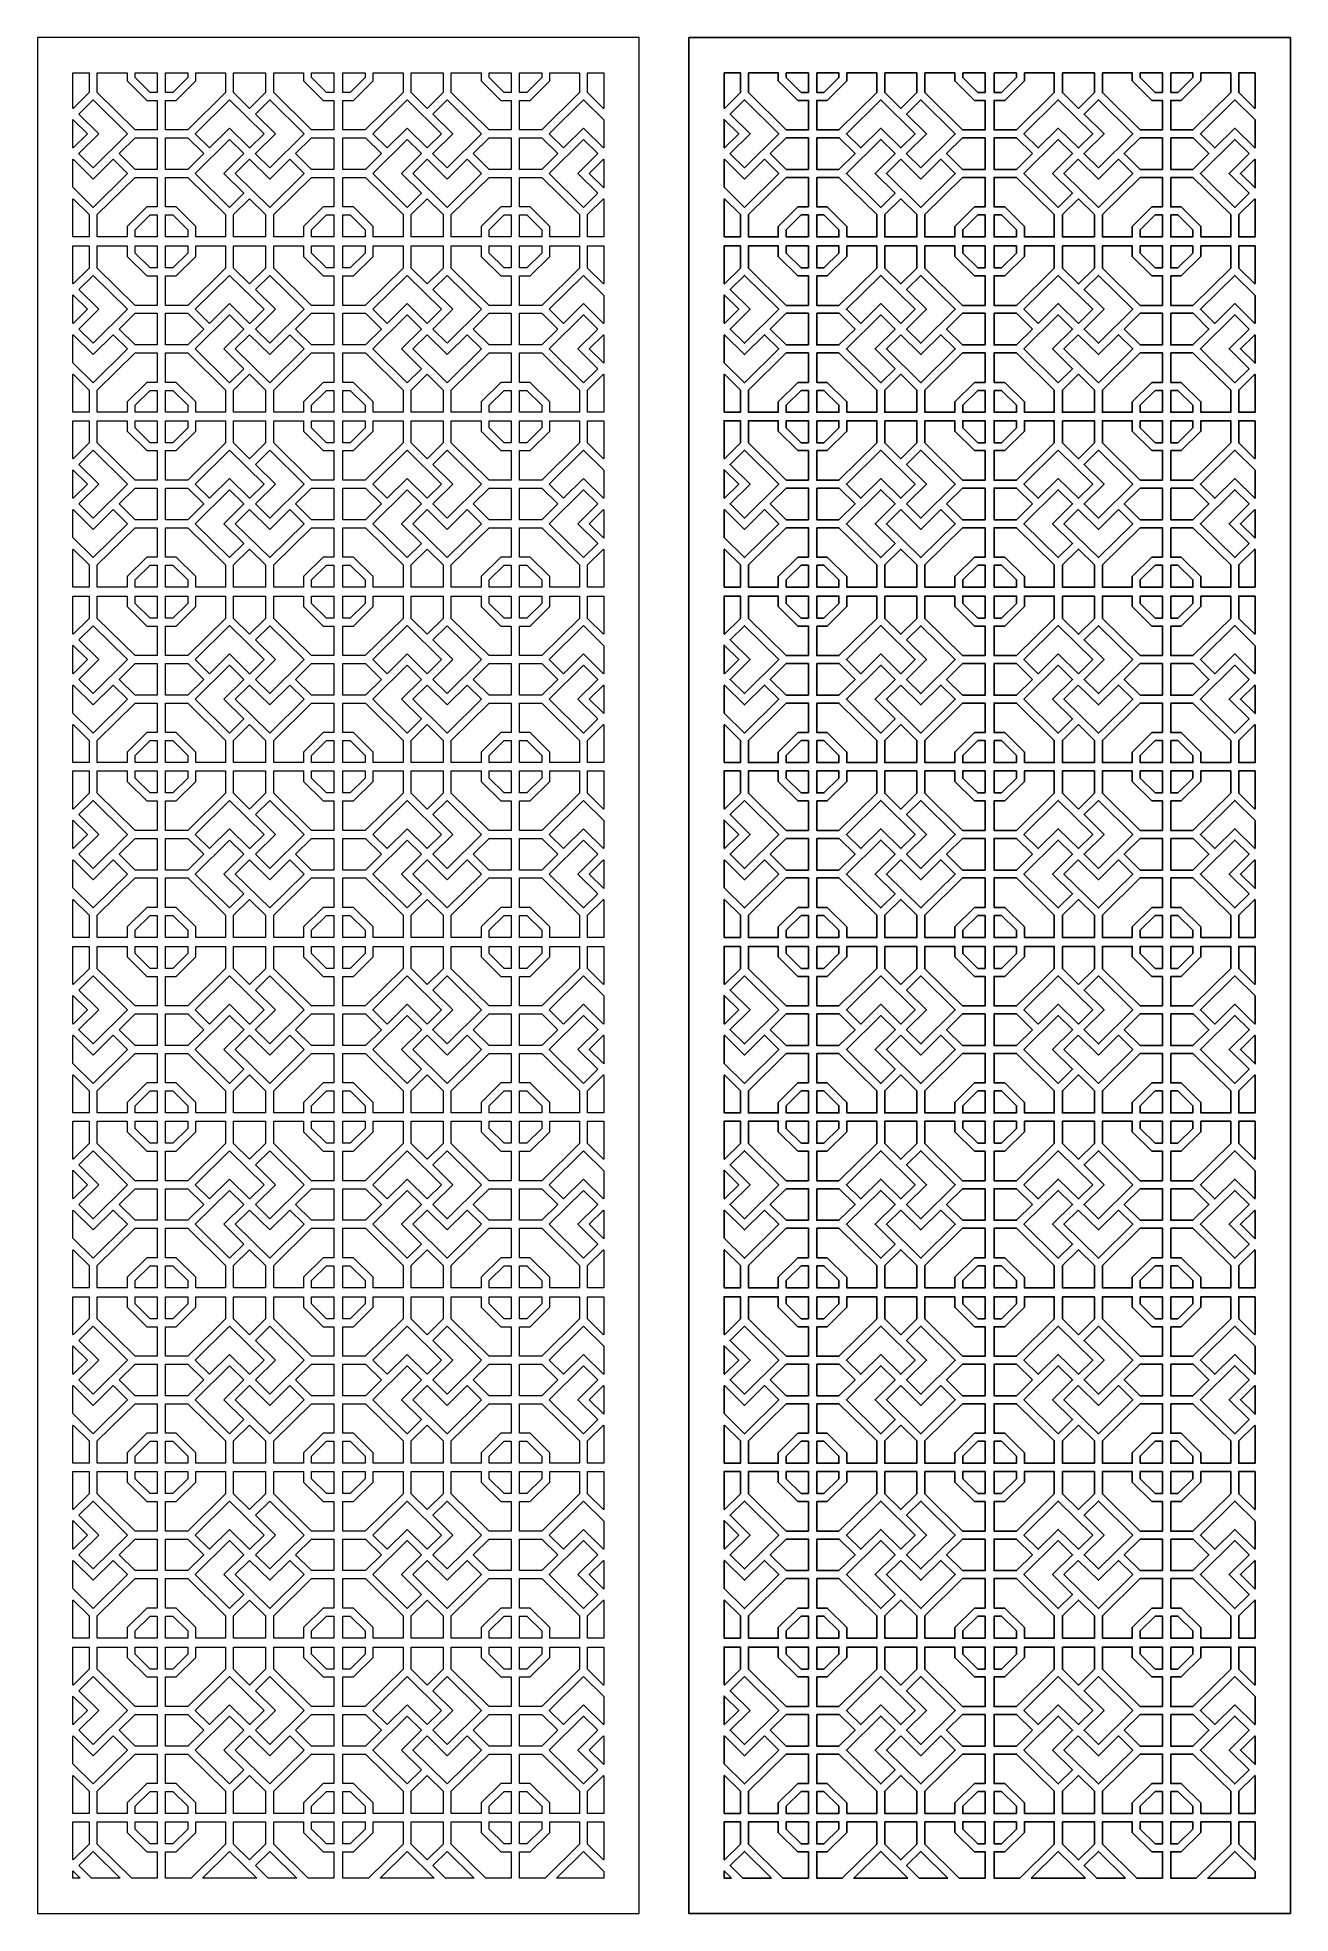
# Model space of a CAD drawing. Header units: centimetres. Extents: x 1.9 to 13.6, y -8.7 to 8.9.
import ezdxf

# ---------------------------------------------------------------- set-up
doc = ezdxf.new("R2010")
doc.units = ezdxf.units.CM
doc.header["$MEASUREMENT"] = 0
doc.layers.add('layer 1', color=7, linetype='Continuous')

msp = doc.modelspace()

# ---------------------------------------------------------------- linework, layer by layer
at = {"layer": 'layer 1', "color": 7, "lineweight": 9}
for points, knots in [([(1.88079, 8.91238), (1.88079, 8.91238), (7.52596, 8.91238), (7.52596, 8.91238), (7.52596, 8.91238), (7.52596, 8.91238), (7.52596, -8.68727), (7.52596, -8.68727), (7.52596, -8.68727), (7.52596, -8.68727), (1.88079, -8.68727), (1.88079, -8.68727), (1.88079, -8.68727), (1.88079, -8.68727), (1.88079, 8.91238), (1.88079, 8.91238)], [0, 0, 0, 0, 0.2, 0.2, 0.2, 0.2, 0.4, 0.4, 0.4, 0.4, 0.6, 0.6, 0.6, 0.6, 1, 1, 1, 1]), ([(2.21286, 8.24985), (2.21286, 8.24985), (2.21555, 8.24719), (2.21555, 8.24719), (2.21555, 8.24719), (2.21555, 8.24719), (2.36549, 8.39516), (2.36549, 8.39516), (2.36549, 8.39516), (2.36549, 8.39516), (2.36549, 8.58031), (2.36549, 8.58031), (2.36549, 8.58031), (2.36549, 8.58031), (2.21286, 8.58031), (2.21286, 8.58031), (2.21286, 8.58031), (2.21286, 8.58031), (2.21286, 8.24985), (2.21286, 8.24985)], [0, 0, 0, 0, 0.16666667, 0.16666667, 0.16666667, 0.16666667, 0.33333333, 0.33333333, 0.33333333, 0.33333333, 0.5, 0.5, 0.5, 0.5, 0.66666667, 0.66666667, 0.66666667, 0.66666667, 1, 1, 1, 1]), ([(2.44133, 8.58031), (2.44133, 8.58031), (2.44133, 8.39524), (2.44133, 8.39524), (2.44133, 8.39524), (2.44133, 8.39524), (2.79541, 8.04583), (2.79541, 8.04583), (2.79541, 8.04583), (2.79541, 8.04583), (3.00364, 8.04583), (3.00364, 8.04583), (3.00364, 8.04583), (3.00364, 8.04583), (3.00364, 8.32277), (3.00364, 8.32277), (3.00364, 8.32277), (3.00364, 8.32277), (2.90591, 8.32277), (2.90591, 8.32277), (2.90591, 8.32277), (2.90591, 8.32277), (2.72093, 8.50532), (2.72093, 8.50532), (2.72093, 8.50532), (2.72093, 8.50532), (2.72093, 8.58031), (2.72093, 8.58031), (2.72093, 8.58031), (2.72093, 8.58031), (2.44133, 8.58031), (2.44133, 8.58031)], [0, 0, 0, 0, 0.11111111, 0.11111111, 0.11111111, 0.11111111, 0.22222222, 0.22222222, 0.22222222, 0.22222222, 0.33333333, 0.33333333, 0.33333333, 0.33333333, 0.44444444, 0.44444444, 0.44444444, 0.44444444, 0.55555556, 0.55555556, 0.55555556, 0.55555556, 0.66666667, 0.66666667, 0.66666667, 0.66666667, 0.77777778, 0.77777778, 0.77777778, 0.77777778, 1, 1, 1, 1]), ([(2.79677, 8.58031), (2.79677, 8.58031), (2.79677, 8.53631), (2.79677, 8.53631), (2.79677, 8.53631), (2.79677, 8.53631), (2.93732, 8.39761), (2.93732, 8.39761), (2.93732, 8.39761), (2.93732, 8.39761), (3.00364, 8.39761), (3.00364, 8.39761), (3.00364, 8.39761), (3.00364, 8.39761), (3.00364, 8.58031), (3.00364, 8.58031), (3.00364, 8.58031), (3.00364, 8.58031), (2.79677, 8.58031), (2.79677, 8.58031)], [0, 0, 0, 0, 0.16666667, 0.16666667, 0.16666667, 0.16666667, 0.33333333, 0.33333333, 0.33333333, 0.33333333, 0.5, 0.5, 0.5, 0.5, 0.66666667, 0.66666667, 0.66666667, 0.66666667, 1, 1, 1, 1]), ([(3.08248, 8.58031), (3.08248, 8.58031), (3.08248, 8.39761), (3.08248, 8.39761), (3.08248, 8.39761), (3.08248, 8.39761), (3.1488, 8.39761), (3.1488, 8.39761), (3.1488, 8.39761), (3.1488, 8.39761), (3.28936, 8.53631), (3.28936, 8.53631), (3.28936, 8.53631), (3.28936, 8.53631), (3.28936, 8.58031), (3.28936, 8.58031), (3.28936, 8.58031), (3.28936, 8.58031), (3.08248, 8.58031), (3.08248, 8.58031)], [0, 0, 0, 0, 0.16666667, 0.16666667, 0.16666667, 0.16666667, 0.33333333, 0.33333333, 0.33333333, 0.33333333, 0.5, 0.5, 0.5, 0.5, 0.66666667, 0.66666667, 0.66666667, 0.66666667, 1, 1, 1, 1]), ([(3.3652, 8.58031), (3.3652, 8.58031), (3.3652, 8.50532), (3.3652, 8.50532), (3.3652, 8.50532), (3.3652, 8.50532), (3.18022, 8.32277), (3.18022, 8.32277), (3.18022, 8.32277), (3.18022, 8.32277), (3.08248, 8.32277), (3.08248, 8.32277), (3.08248, 8.32277), (3.08248, 8.32277), (3.08248, 8.04583), (3.08248, 8.04583), (3.08248, 8.04583), (3.08248, 8.04583), (3.29048, 8.04583), (3.29048, 8.04583), (3.29048, 8.04583), (3.29048, 8.04583), (3.6448, 8.39548), (3.6448, 8.39548), (3.6448, 8.39548), (3.6448, 8.39548), (3.6448, 8.58031), (3.6448, 8.58031), (3.6448, 8.58031), (3.6448, 8.58031), (3.3652, 8.58031), (3.3652, 8.58031)], [0, 0, 0, 0, 0.11111111, 0.11111111, 0.11111111, 0.11111111, 0.22222222, 0.22222222, 0.22222222, 0.22222222, 0.33333333, 0.33333333, 0.33333333, 0.33333333, 0.44444444, 0.44444444, 0.44444444, 0.44444444, 0.55555556, 0.55555556, 0.55555556, 0.55555556, 0.66666667, 0.66666667, 0.66666667, 0.66666667, 0.77777778, 0.77777778, 0.77777778, 0.77777778, 1, 1, 1, 1]), ([(3.72064, 8.58031), (3.72064, 8.58031), (3.72063, 8.3954), (3.72063, 8.3954), (3.72063, 8.3954), (3.72063, 8.3954), (3.87082, 8.24719), (3.87082, 8.24719), (3.87082, 8.24719), (3.87082, 8.24719), (4.02076, 8.39516), (4.02076, 8.39516), (4.02076, 8.39516), (4.02076, 8.39516), (4.02076, 8.58031), (4.02076, 8.58031), (4.02076, 8.58031), (4.02076, 8.58031), (3.72064, 8.58031), (3.72064, 8.58031)], [0, 0, 0, 0, 0.16666667, 0.16666667, 0.16666667, 0.16666667, 0.33333333, 0.33333333, 0.33333333, 0.33333333, 0.5, 0.5, 0.5, 0.5, 0.66666667, 0.66666667, 0.66666667, 0.66666667, 1, 1, 1, 1]), ([(4.0966, 8.58031), (4.0966, 8.58031), (4.09659, 8.39524), (4.09659, 8.39524), (4.09659, 8.39524), (4.09659, 8.39524), (4.45068, 8.04583), (4.45068, 8.04583), (4.45068, 8.04583), (4.45068, 8.04583), (4.66191, 8.04583), (4.66191, 8.04583), (4.66191, 8.04583), (4.66191, 8.04583), (4.66191, 8.32277), (4.66191, 8.32277), (4.66191, 8.32277), (4.66191, 8.32277), (4.56118, 8.32277), (4.56118, 8.32277), (4.56118, 8.32277), (4.56118, 8.32277), (4.3762, 8.50532), (4.3762, 8.50532), (4.3762, 8.50532), (4.3762, 8.50532), (4.3762, 8.58031), (4.3762, 8.58031), (4.3762, 8.58031), (4.3762, 8.58031), (4.0966, 8.58031), (4.0966, 8.58031)], [0, 0, 0, 0, 0.11111111, 0.11111111, 0.11111111, 0.11111111, 0.22222222, 0.22222222, 0.22222222, 0.22222222, 0.33333333, 0.33333333, 0.33333333, 0.33333333, 0.44444444, 0.44444444, 0.44444444, 0.44444444, 0.55555556, 0.55555556, 0.55555556, 0.55555556, 0.66666667, 0.66666667, 0.66666667, 0.66666667, 0.77777778, 0.77777778, 0.77777778, 0.77777778, 1, 1, 1, 1]), ([(4.45203, 8.58031), (4.45203, 8.58031), (4.45203, 8.53631), (4.45203, 8.53631), (4.45203, 8.53631), (4.45203, 8.53631), (4.59259, 8.39761), (4.59259, 8.39761), (4.59259, 8.39761), (4.59259, 8.39761), (4.66191, 8.39761), (4.66191, 8.39761), (4.66191, 8.39761), (4.66191, 8.39761), (4.66191, 8.58031), (4.66191, 8.58031), (4.66191, 8.58031), (4.66191, 8.58031), (4.45203, 8.58031), (4.45203, 8.58031)], [0, 0, 0, 0, 0.16666667, 0.16666667, 0.16666667, 0.16666667, 0.33333333, 0.33333333, 0.33333333, 0.33333333, 0.5, 0.5, 0.5, 0.5, 0.66666667, 0.66666667, 0.66666667, 0.66666667, 1, 1, 1, 1]), ([(4.74484, 8.58031), (4.74484, 8.58031), (4.74484, 8.39761), (4.74484, 8.39761), (4.74484, 8.39761), (4.74484, 8.39761), (4.81416, 8.39761), (4.81416, 8.39761), (4.81416, 8.39761), (4.81416, 8.39761), (4.95472, 8.53631), (4.95472, 8.53631), (4.95472, 8.53631), (4.95472, 8.53631), (4.95472, 8.58031), (4.95472, 8.58031), (4.95472, 8.58031), (4.95472, 8.58031), (4.74484, 8.58031), (4.74484, 8.58031)], [0, 0, 0, 0, 0.16666667, 0.16666667, 0.16666667, 0.16666667, 0.33333333, 0.33333333, 0.33333333, 0.33333333, 0.5, 0.5, 0.5, 0.5, 0.66666667, 0.66666667, 0.66666667, 0.66666667, 1, 1, 1, 1]), ([(5.03055, 8.58031), (5.03055, 8.58031), (5.03055, 8.50532), (5.03055, 8.50532), (5.03055, 8.50532), (5.03055, 8.50532), (4.84557, 8.32277), (4.84557, 8.32277), (4.84557, 8.32277), (4.84557, 8.32277), (4.74484, 8.32277), (4.74484, 8.32277), (4.74484, 8.32277), (4.74484, 8.32277), (4.74484, 8.04583), (4.74484, 8.04583), (4.74484, 8.04583), (4.74484, 8.04583), (4.95583, 8.04583), (4.95583, 8.04583), (4.95583, 8.04583), (4.95583, 8.04583), (5.31015, 8.39548), (5.31015, 8.39548), (5.31015, 8.39548), (5.31015, 8.39548), (5.31015, 8.58031), (5.31015, 8.58031), (5.31015, 8.58031), (5.31015, 8.58031), (5.03055, 8.58031), (5.03055, 8.58031)], [0, 0, 0, 0, 0.11111111, 0.11111111, 0.11111111, 0.11111111, 0.22222222, 0.22222222, 0.22222222, 0.22222222, 0.33333333, 0.33333333, 0.33333333, 0.33333333, 0.44444444, 0.44444444, 0.44444444, 0.44444444, 0.55555556, 0.55555556, 0.55555556, 0.55555556, 0.66666667, 0.66666667, 0.66666667, 0.66666667, 0.77777778, 0.77777778, 0.77777778, 0.77777778, 1, 1, 1, 1]), ([(5.38599, 8.58031), (5.38599, 8.58031), (5.38599, 8.3954), (5.38599, 8.3954), (5.38599, 8.3954), (5.38599, 8.3954), (5.53617, 8.24719), (5.53617, 8.24719), (5.53617, 8.24719), (5.53617, 8.24719), (5.68611, 8.39516), (5.68611, 8.39516), (5.68611, 8.39516), (5.68611, 8.39516), (5.68611, 8.58031), (5.68611, 8.58031), (5.68611, 8.58031), (5.68611, 8.58031), (5.38599, 8.58031), (5.38599, 8.58031)], [0, 0, 0, 0, 0.16666667, 0.16666667, 0.16666667, 0.16666667, 0.33333333, 0.33333333, 0.33333333, 0.33333333, 0.5, 0.5, 0.5, 0.5, 0.66666667, 0.66666667, 0.66666667, 0.66666667, 1, 1, 1, 1]), ([(5.76195, 8.58031), (5.76195, 8.58031), (5.76195, 8.39524), (5.76195, 8.39524), (5.76195, 8.39524), (5.76195, 8.39524), (6.11603, 8.04583), (6.11603, 8.04583), (6.11603, 8.04583), (6.11603, 8.04583), (6.32426, 8.04583), (6.32426, 8.04583), (6.32426, 8.04583), (6.32426, 8.04583), (6.32426, 8.32277), (6.32426, 8.32277), (6.32426, 8.32277), (6.32426, 8.32277), (6.22653, 8.32277), (6.22653, 8.32277), (6.22653, 8.32277), (6.22653, 8.32277), (6.04155, 8.50532), (6.04155, 8.50532), (6.04155, 8.50532), (6.04155, 8.50532), (6.04155, 8.58031), (6.04155, 8.58031), (6.04155, 8.58031), (6.04155, 8.58031), (5.76195, 8.58031), (5.76195, 8.58031)], [0, 0, 0, 0, 0.11111111, 0.11111111, 0.11111111, 0.11111111, 0.22222222, 0.22222222, 0.22222222, 0.22222222, 0.33333333, 0.33333333, 0.33333333, 0.33333333, 0.44444444, 0.44444444, 0.44444444, 0.44444444, 0.55555556, 0.55555556, 0.55555556, 0.55555556, 0.66666667, 0.66666667, 0.66666667, 0.66666667, 0.77777778, 0.77777778, 0.77777778, 0.77777778, 1, 1, 1, 1]), ([(6.11739, 8.58031), (6.11739, 8.58031), (6.11739, 8.53631), (6.11739, 8.53631), (6.11739, 8.53631), (6.11739, 8.53631), (6.25794, 8.39761), (6.25794, 8.39761), (6.25794, 8.39761), (6.25794, 8.39761), (6.32426, 8.39761), (6.32426, 8.39761), (6.32426, 8.39761), (6.32426, 8.39761), (6.32426, 8.58031), (6.32426, 8.58031), (6.32426, 8.58031), (6.32426, 8.58031), (6.11739, 8.58031), (6.11739, 8.58031)], [0, 0, 0, 0, 0.16666667, 0.16666667, 0.16666667, 0.16666667, 0.33333333, 0.33333333, 0.33333333, 0.33333333, 0.5, 0.5, 0.5, 0.5, 0.66666667, 0.66666667, 0.66666667, 0.66666667, 1, 1, 1, 1]), ([(6.4031, 8.58031), (6.4031, 8.58031), (6.4031, 8.39761), (6.4031, 8.39761), (6.4031, 8.39761), (6.4031, 8.39761), (6.46942, 8.39761), (6.46942, 8.39761), (6.46942, 8.39761), (6.46942, 8.39761), (6.60998, 8.53631), (6.60998, 8.53631), (6.60998, 8.53631), (6.60998, 8.53631), (6.60998, 8.58031), (6.60998, 8.58031), (6.60998, 8.58031), (6.60998, 8.58031), (6.4031, 8.58031), (6.4031, 8.58031)], [0, 0, 0, 0, 0.16666667, 0.16666667, 0.16666667, 0.16666667, 0.33333333, 0.33333333, 0.33333333, 0.33333333, 0.5, 0.5, 0.5, 0.5, 0.66666667, 0.66666667, 0.66666667, 0.66666667, 1, 1, 1, 1]), ([(6.68582, 8.58031), (6.68582, 8.58031), (6.68582, 8.50532), (6.68582, 8.50532), (6.68582, 8.50532), (6.68582, 8.50532), (6.50084, 8.32277), (6.50084, 8.32277), (6.50084, 8.32277), (6.50084, 8.32277), (6.4031, 8.32277), (6.4031, 8.32277), (6.4031, 8.32277), (6.4031, 8.32277), (6.4031, 8.04583), (6.4031, 8.04583), (6.4031, 8.04583), (6.4031, 8.04583), (6.6111, 8.04583), (6.6111, 8.04583), (6.6111, 8.04583), (6.6111, 8.04583), (6.96542, 8.39548), (6.96542, 8.39548), (6.96542, 8.39548), (6.96542, 8.39548), (6.96542, 8.58031), (6.96542, 8.58031), (6.96542, 8.58031), (6.96542, 8.58031), (6.68582, 8.58031), (6.68582, 8.58031)], [0, 0, 0, 0, 0.11111111, 0.11111111, 0.11111111, 0.11111111, 0.22222222, 0.22222222, 0.22222222, 0.22222222, 0.33333333, 0.33333333, 0.33333333, 0.33333333, 0.44444444, 0.44444444, 0.44444444, 0.44444444, 0.55555556, 0.55555556, 0.55555556, 0.55555556, 0.66666667, 0.66666667, 0.66666667, 0.66666667, 0.77777778, 0.77777778, 0.77777778, 0.77777778, 1, 1, 1, 1]), ([(7.04126, 8.58031), (7.04126, 8.58031), (7.04125, 8.3954), (7.04125, 8.3954), (7.04125, 8.3954), (7.04125, 8.3954), (7.19144, 8.24719), (7.19144, 8.24719), (7.19144, 8.24719), (7.19144, 8.24719), (7.19389, 8.24961), (7.19389, 8.24961), (7.19389, 8.24961), (7.19389, 8.24961), (7.19389, 8.58031), (7.19389, 8.58031), (7.19389, 8.58031), (7.19389, 8.58031), (7.04126, 8.58031), (7.04126, 8.58031)], [0, 0, 0, 0, 0.16666667, 0.16666667, 0.16666667, 0.16666667, 0.33333333, 0.33333333, 0.33333333, 0.33333333, 0.5, 0.5, 0.5, 0.5, 0.66666667, 0.66666667, 0.66666667, 0.66666667, 1, 1, 1, 1]), ([(2.26925, 7.82309), (2.26925, 7.82309), (2.26932, 7.82303), (2.26932, 7.82303), (2.26932, 7.82303), (2.26932, 7.82303), (2.269, 7.82272), (2.269, 7.82272), (2.269, 7.82272), (2.269, 7.82272), (2.40346, 7.69003), (2.40346, 7.69003), (2.40346, 7.69003), (2.40346, 7.69003), (2.72609, 8.00841), (2.72609, 8.00841), (2.72609, 8.00841), (2.72609, 8.00841), (2.40346, 8.32678), (2.40346, 8.32678), (2.40346, 8.32678), (2.40346, 8.32678), (2.26918, 8.19427), (2.26918, 8.19427), (2.26918, 8.19427), (2.26918, 8.19427), (2.45728, 8.00864), (2.45728, 8.00864), (2.45728, 8.00864), (2.45728, 8.00864), (2.26925, 7.82309), (2.26925, 7.82309)], [0, 0, 0, 0, 0.11111111, 0.11111111, 0.11111111, 0.11111111, 0.22222222, 0.22222222, 0.22222222, 0.22222222, 0.33333333, 0.33333333, 0.33333333, 0.33333333, 0.44444444, 0.44444444, 0.44444444, 0.44444444, 0.55555556, 0.55555556, 0.55555556, 0.55555556, 0.66666667, 0.66666667, 0.66666667, 0.66666667, 0.77777778, 0.77777778, 0.77777778, 0.77777778, 1, 1, 1, 1]), ([(3.87059, 7.87609), (3.87059, 7.87609), (3.87067, 7.87617), (3.87067, 7.87617), (3.87067, 7.87617), (3.87067, 7.87617), (3.87086, 7.87597), (3.87086, 7.87597), (3.87086, 7.87597), (3.87086, 7.87597), (4.0053, 8.00864), (4.0053, 8.00864), (4.0053, 8.00864), (4.0053, 8.00864), (3.68268, 8.32702), (3.68268, 8.32702), (3.68268, 8.32702), (3.68268, 8.32702), (3.36005, 8.00864), (3.36005, 8.00864), (3.36005, 8.00864), (3.36005, 8.00864), (3.49456, 7.8759), (3.49456, 7.8759), (3.49456, 7.8759), (3.49456, 7.8759), (3.68267, 8.06154), (3.68267, 8.06154), (3.68267, 8.06154), (3.68267, 8.06154), (3.87059, 7.87609), (3.87059, 7.87609)], [0, 0, 0, 0, 0.11111111, 0.11111111, 0.11111111, 0.11111111, 0.22222222, 0.22222222, 0.22222222, 0.22222222, 0.33333333, 0.33333333, 0.33333333, 0.33333333, 0.44444444, 0.44444444, 0.44444444, 0.44444444, 0.55555556, 0.55555556, 0.55555556, 0.55555556, 0.66666667, 0.66666667, 0.66666667, 0.66666667, 0.77777778, 0.77777778, 0.77777778, 0.77777778, 1, 1, 1, 1]), ([(3.92451, 7.82309), (3.92451, 7.82309), (3.92458, 7.82303), (3.92458, 7.82303), (3.92458, 7.82303), (3.92458, 7.82303), (3.92427, 7.82272), (3.92427, 7.82272), (3.92427, 7.82272), (3.92427, 7.82272), (4.05873, 7.69003), (4.05873, 7.69003), (4.05873, 7.69003), (4.05873, 7.69003), (4.38135, 8.00841), (4.38135, 8.00841), (4.38135, 8.00841), (4.38135, 8.00841), (4.05873, 8.32678), (4.05873, 8.32678), (4.05873, 8.32678), (4.05873, 8.32678), (3.92444, 8.19427), (3.92444, 8.19427), (3.92444, 8.19427), (3.92444, 8.19427), (4.11255, 8.00864), (4.11255, 8.00864), (4.11255, 8.00864), (4.11255, 8.00864), (3.92451, 7.82309), (3.92451, 7.82309)], [0, 0, 0, 0, 0.11111111, 0.11111111, 0.11111111, 0.11111111, 0.22222222, 0.22222222, 0.22222222, 0.22222222, 0.33333333, 0.33333333, 0.33333333, 0.33333333, 0.44444444, 0.44444444, 0.44444444, 0.44444444, 0.55555556, 0.55555556, 0.55555556, 0.55555556, 0.66666667, 0.66666667, 0.66666667, 0.66666667, 0.77777778, 0.77777778, 0.77777778, 0.77777778, 1, 1, 1, 1]), ([(5.53595, 7.87609), (5.53595, 7.87609), (5.53602, 7.87617), (5.53602, 7.87617), (5.53602, 7.87617), (5.53602, 7.87617), (5.53621, 7.87597), (5.53621, 7.87597), (5.53621, 7.87597), (5.53621, 7.87597), (5.67066, 8.00864), (5.67066, 8.00864), (5.67066, 8.00864), (5.67066, 8.00864), (5.34803, 8.32702), (5.34803, 8.32702), (5.34803, 8.32702), (5.34803, 8.32702), (5.0254, 8.00864), (5.0254, 8.00864), (5.0254, 8.00864), (5.0254, 8.00864), (5.15991, 7.8759), (5.15991, 7.8759), (5.15991, 7.8759), (5.15991, 7.8759), (5.34802, 8.06154), (5.34802, 8.06154), (5.34802, 8.06154), (5.34802, 8.06154), (5.53595, 7.87609), (5.53595, 7.87609)], [0, 0, 0, 0, 0.11111111, 0.11111111, 0.11111111, 0.11111111, 0.22222222, 0.22222222, 0.22222222, 0.22222222, 0.33333333, 0.33333333, 0.33333333, 0.33333333, 0.44444444, 0.44444444, 0.44444444, 0.44444444, 0.55555556, 0.55555556, 0.55555556, 0.55555556, 0.66666667, 0.66666667, 0.66666667, 0.66666667, 0.77777778, 0.77777778, 0.77777778, 0.77777778, 1, 1, 1, 1]), ([(5.58987, 7.82309), (5.58987, 7.82309), (5.58993, 7.82303), (5.58993, 7.82303), (5.58993, 7.82303), (5.58993, 7.82303), (5.58962, 7.82272), (5.58962, 7.82272), (5.58962, 7.82272), (5.58962, 7.82272), (5.72408, 7.69003), (5.72408, 7.69003), (5.72408, 7.69003), (5.72408, 7.69003), (6.04671, 8.00841), (6.04671, 8.00841), (6.04671, 8.00841), (6.04671, 8.00841), (5.72408, 8.32678), (5.72408, 8.32678), (5.72408, 8.32678), (5.72408, 8.32678), (5.5898, 8.19427), (5.5898, 8.19427), (5.5898, 8.19427), (5.5898, 8.19427), (5.7779, 8.00864), (5.7779, 8.00864), (5.7779, 8.00864), (5.7779, 8.00864), (5.58987, 7.82309), (5.58987, 7.82309)], [0, 0, 0, 0, 0.11111111, 0.11111111, 0.11111111, 0.11111111, 0.22222222, 0.22222222, 0.22222222, 0.22222222, 0.33333333, 0.33333333, 0.33333333, 0.33333333, 0.44444444, 0.44444444, 0.44444444, 0.44444444, 0.55555556, 0.55555556, 0.55555556, 0.55555556, 0.66666667, 0.66666667, 0.66666667, 0.66666667, 0.77777778, 0.77777778, 0.77777778, 0.77777778, 1, 1, 1, 1]), ([(7.19389, 8.13894), (7.19389, 8.13894), (7.0033, 8.32702), (7.0033, 8.32702), (7.0033, 8.32702), (7.0033, 8.32702), (6.68067, 8.00864), (6.68067, 8.00864), (6.68067, 8.00864), (6.68067, 8.00864), (6.81518, 7.8759), (6.81518, 7.8759), (6.81518, 7.8759), (6.81518, 7.8759), (7.00329, 8.06154), (7.00329, 8.06154), (7.00329, 8.06154), (7.00329, 8.06154), (7.19121, 7.87609), (7.19121, 7.87609), (7.19121, 7.87609), (7.19121, 7.87609), (7.19129, 7.87617), (7.19129, 7.87617), (7.19129, 7.87617), (7.19129, 7.87617), (7.19148, 7.87597), (7.19148, 7.87597), (7.19148, 7.87597), (7.19148, 7.87597), (7.19389, 7.87835), (7.19389, 7.87835), (7.19389, 7.87835), (7.19389, 7.87835), (7.19389, 8.13894), (7.19389, 8.13894)], [0, 0, 0, 0, 0.1, 0.1, 0.1, 0.1, 0.2, 0.2, 0.2, 0.2, 0.3, 0.3, 0.3, 0.3, 0.4, 0.4, 0.4, 0.4, 0.5, 0.5, 0.5, 0.5, 0.6, 0.6, 0.6, 0.6, 0.7, 0.7, 0.7, 0.7, 0.8, 0.8, 0.8, 0.8, 1, 1, 1, 1]), ([(2.21286, 7.87853), (2.21286, 7.87853), (2.21533, 7.87609), (2.21533, 7.87609), (2.21533, 7.87609), (2.21533, 7.87609), (2.2154, 7.87617), (2.2154, 7.87617), (2.2154, 7.87617), (2.2154, 7.87617), (2.21559, 7.87597), (2.21559, 7.87597), (2.21559, 7.87597), (2.21559, 7.87597), (2.35003, 8.00864), (2.35003, 8.00864), (2.35003, 8.00864), (2.35003, 8.00864), (2.21286, 8.14402), (2.21286, 8.14402), (2.21286, 8.14402), (2.21286, 8.14402), (2.21286, 7.87853), (2.21286, 7.87853)], [0, 0, 0, 0, 0.14285714, 0.14285714, 0.14285714, 0.14285714, 0.28571429, 0.28571429, 0.28571429, 0.28571429, 0.42857143, 0.42857143, 0.42857143, 0.42857143, 0.57142857, 0.57142857, 0.57142857, 0.57142857, 0.71428571, 0.71428571, 0.71428571, 0.71428571, 1, 1, 1, 1]), ([(3.00364, 7.67482), (3.00364, 7.67482), (3.00364, 7.97099), (3.00364, 7.97099), (3.00364, 7.97099), (3.00364, 7.97099), (2.79541, 7.97099), (2.79541, 7.97099), (2.79541, 7.97099), (2.79541, 7.97099), (2.64535, 7.8229), (2.64535, 7.8229), (2.64535, 7.8229), (2.64535, 7.8229), (2.79541, 7.67482), (2.79541, 7.67482), (2.79541, 7.67482), (2.79541, 7.67482), (3.00364, 7.67482), (3.00364, 7.67482)], [0, 0, 0, 0, 0.16666667, 0.16666667, 0.16666667, 0.16666667, 0.33333333, 0.33333333, 0.33333333, 0.33333333, 0.5, 0.5, 0.5, 0.5, 0.66666667, 0.66666667, 0.66666667, 0.66666667, 1, 1, 1, 1]), ([(3.08248, 7.97099), (3.08248, 7.97099), (3.08248, 7.67482), (3.08248, 7.67482), (3.08248, 7.67482), (3.08248, 7.67482), (3.29079, 7.67482), (3.29079, 7.67482), (3.29079, 7.67482), (3.29079, 7.67482), (3.44094, 7.82299), (3.44094, 7.82299), (3.44094, 7.82299), (3.44094, 7.82299), (3.29096, 7.97099), (3.29096, 7.97099), (3.29096, 7.97099), (3.29096, 7.97099), (3.08248, 7.97099), (3.08248, 7.97099)], [0, 0, 0, 0, 0.16666667, 0.16666667, 0.16666667, 0.16666667, 0.33333333, 0.33333333, 0.33333333, 0.33333333, 0.5, 0.5, 0.5, 0.5, 0.66666667, 0.66666667, 0.66666667, 0.66666667, 1, 1, 1, 1]), ([(3.81684, 7.82299), (3.81684, 7.82299), (3.817, 7.82315), (3.817, 7.82315), (3.817, 7.82315), (3.817, 7.82315), (3.68268, 7.9557), (3.68268, 7.9557), (3.68268, 7.9557), (3.68268, 7.9557), (3.36005, 7.63733), (3.36005, 7.63733), (3.36005, 7.63733), (3.36005, 7.63733), (3.68267, 7.31895), (3.68267, 7.31895), (3.68267, 7.31895), (3.68267, 7.31895), (3.81711, 7.45162), (3.81711, 7.45162), (3.81711, 7.45162), (3.81711, 7.45162), (3.62885, 7.6374), (3.62885, 7.6374), (3.62885, 7.6374), (3.62885, 7.6374), (3.81688, 7.82295), (3.81688, 7.82295), (3.81688, 7.82295), (3.81688, 7.82295), (3.81684, 7.82299), (3.81684, 7.82299)], [0, 0, 0, 0, 0.11111111, 0.11111111, 0.11111111, 0.11111111, 0.22222222, 0.22222222, 0.22222222, 0.22222222, 0.33333333, 0.33333333, 0.33333333, 0.33333333, 0.44444444, 0.44444444, 0.44444444, 0.44444444, 0.55555556, 0.55555556, 0.55555556, 0.55555556, 0.66666667, 0.66666667, 0.66666667, 0.66666667, 0.77777778, 0.77777778, 0.77777778, 0.77777778, 1, 1, 1, 1]), ([(4.66191, 7.97099), (4.66191, 7.97099), (4.45068, 7.97099), (4.45068, 7.97099), (4.45068, 7.97099), (4.45068, 7.97099), (4.30061, 7.8229), (4.30061, 7.8229), (4.30061, 7.8229), (4.30061, 7.8229), (4.45068, 7.67482), (4.45068, 7.67482), (4.45068, 7.67482), (4.45068, 7.67482), (4.66191, 7.67482), (4.66191, 7.67482), (4.66191, 7.67482), (4.66191, 7.67482), (4.66191, 7.97099), (4.66191, 7.97099)], [0, 0, 0, 0, 0.16666667, 0.16666667, 0.16666667, 0.16666667, 0.33333333, 0.33333333, 0.33333333, 0.33333333, 0.5, 0.5, 0.5, 0.5, 0.66666667, 0.66666667, 0.66666667, 0.66666667, 1, 1, 1, 1]), ([(5.10629, 7.82299), (5.10629, 7.82299), (4.95631, 7.97099), (4.95631, 7.97099), (4.95631, 7.97099), (4.95631, 7.97099), (4.74484, 7.97099), (4.74484, 7.97099), (4.74484, 7.97099), (4.74484, 7.97099), (4.74484, 7.67482), (4.74484, 7.67482), (4.74484, 7.67482), (4.74484, 7.67482), (4.95614, 7.67482), (4.95614, 7.67482), (4.95614, 7.67482), (4.95614, 7.67482), (5.10629, 7.82299), (5.10629, 7.82299)], [0, 0, 0, 0, 0.16666667, 0.16666667, 0.16666667, 0.16666667, 0.33333333, 0.33333333, 0.33333333, 0.33333333, 0.5, 0.5, 0.5, 0.5, 0.66666667, 0.66666667, 0.66666667, 0.66666667, 1, 1, 1, 1]), ([(5.48219, 7.82299), (5.48219, 7.82299), (5.48236, 7.82315), (5.48236, 7.82315), (5.48236, 7.82315), (5.48236, 7.82315), (5.34803, 7.9557), (5.34803, 7.9557), (5.34803, 7.9557), (5.34803, 7.9557), (5.0254, 7.63733), (5.0254, 7.63733), (5.0254, 7.63733), (5.0254, 7.63733), (5.34803, 7.31895), (5.34803, 7.31895), (5.34803, 7.31895), (5.34803, 7.31895), (5.48246, 7.45162), (5.48246, 7.45162), (5.48246, 7.45162), (5.48246, 7.45162), (5.2942, 7.6374), (5.2942, 7.6374), (5.2942, 7.6374), (5.2942, 7.6374), (5.48223, 7.82295), (5.48223, 7.82295), (5.48223, 7.82295), (5.48223, 7.82295), (5.48219, 7.82299), (5.48219, 7.82299)], [0, 0, 0, 0, 0.11111111, 0.11111111, 0.11111111, 0.11111111, 0.22222222, 0.22222222, 0.22222222, 0.22222222, 0.33333333, 0.33333333, 0.33333333, 0.33333333, 0.44444444, 0.44444444, 0.44444444, 0.44444444, 0.55555556, 0.55555556, 0.55555556, 0.55555556, 0.66666667, 0.66666667, 0.66666667, 0.66666667, 0.77777778, 0.77777778, 0.77777778, 0.77777778, 1, 1, 1, 1]), ([(6.32426, 7.67482), (6.32426, 7.67482), (6.32426, 7.97099), (6.32426, 7.97099), (6.32426, 7.97099), (6.32426, 7.97099), (6.11603, 7.97099), (6.11603, 7.97099), (6.11603, 7.97099), (6.11603, 7.97099), (5.96597, 7.8229), (5.96597, 7.8229), (5.96597, 7.8229), (5.96597, 7.8229), (6.11603, 7.67482), (6.11603, 7.67482), (6.11603, 7.67482), (6.11603, 7.67482), (6.32426, 7.67482), (6.32426, 7.67482)], [0, 0, 0, 0, 0.16666667, 0.16666667, 0.16666667, 0.16666667, 0.33333333, 0.33333333, 0.33333333, 0.33333333, 0.5, 0.5, 0.5, 0.5, 0.66666667, 0.66666667, 0.66666667, 0.66666667, 1, 1, 1, 1]), ([(6.4031, 7.97099), (6.4031, 7.97099), (6.4031, 7.67482), (6.4031, 7.67482), (6.4031, 7.67482), (6.4031, 7.67482), (6.61141, 7.67482), (6.61141, 7.67482), (6.61141, 7.67482), (6.61141, 7.67482), (6.76156, 7.82299), (6.76156, 7.82299), (6.76156, 7.82299), (6.76156, 7.82299), (6.61158, 7.97099), (6.61158, 7.97099), (6.61158, 7.97099), (6.61158, 7.97099), (6.4031, 7.97099), (6.4031, 7.97099)], [0, 0, 0, 0, 0.16666667, 0.16666667, 0.16666667, 0.16666667, 0.33333333, 0.33333333, 0.33333333, 0.33333333, 0.5, 0.5, 0.5, 0.5, 0.66666667, 0.66666667, 0.66666667, 0.66666667, 1, 1, 1, 1]), ([(7.13746, 7.82299), (7.13746, 7.82299), (7.13762, 7.82315), (7.13762, 7.82315), (7.13762, 7.82315), (7.13762, 7.82315), (7.0033, 7.9557), (7.0033, 7.9557), (7.0033, 7.9557), (7.0033, 7.9557), (6.68067, 7.63733), (6.68067, 7.63733), (6.68067, 7.63733), (6.68067, 7.63733), (7.00329, 7.31895), (7.00329, 7.31895), (7.00329, 7.31895), (7.00329, 7.31895), (7.13773, 7.45162), (7.13773, 7.45162), (7.13773, 7.45162), (7.13773, 7.45162), (6.94947, 7.6374), (6.94947, 7.6374), (6.94947, 7.6374), (6.94947, 7.6374), (7.1375, 7.82295), (7.1375, 7.82295), (7.1375, 7.82295), (7.1375, 7.82295), (7.13746, 7.82299), (7.13746, 7.82299)], [0, 0, 0, 0, 0.11111111, 0.11111111, 0.11111111, 0.11111111, 0.22222222, 0.22222222, 0.22222222, 0.22222222, 0.33333333, 0.33333333, 0.33333333, 0.33333333, 0.44444444, 0.44444444, 0.44444444, 0.44444444, 0.55555556, 0.55555556, 0.55555556, 0.55555556, 0.66666667, 0.66666667, 0.66666667, 0.66666667, 0.77777778, 0.77777778, 0.77777778, 0.77777778, 1, 1, 1, 1]), ([(2.21286, 7.50711), (2.21286, 7.50711), (2.40346, 7.31902), (2.40346, 7.31902), (2.40346, 7.31902), (2.40346, 7.31902), (2.72609, 7.6374), (2.72609, 7.6374), (2.72609, 7.6374), (2.72609, 7.6374), (2.59172, 7.76999), (2.59172, 7.76999), (2.59172, 7.76999), (2.59172, 7.76999), (2.40346, 7.5842), (2.40346, 7.5842), (2.40346, 7.5842), (2.40346, 7.5842), (2.21519, 7.76999), (2.21519, 7.76999), (2.21519, 7.76999), (2.21519, 7.76999), (2.21286, 7.76768), (2.21286, 7.76768), (2.21286, 7.76768), (2.21286, 7.76768), (2.21286, 7.50711), (2.21286, 7.50711)], [0, 0, 0, 0, 0.125, 0.125, 0.125, 0.125, 0.25, 0.25, 0.25, 0.25, 0.375, 0.375, 0.375, 0.375, 0.5, 0.5, 0.5, 0.5, 0.625, 0.625, 0.625, 0.625, 0.75, 0.75, 0.75, 0.75, 1, 1, 1, 1]), ([(3.87046, 7.76999), (3.87046, 7.76999), (3.7361, 7.6374), (3.7361, 7.6374), (3.7361, 7.6374), (3.7361, 7.6374), (4.05873, 7.31902), (4.05873, 7.31902), (4.05873, 7.31902), (4.05873, 7.31902), (4.38135, 7.6374), (4.38135, 7.6374), (4.38135, 7.6374), (4.38135, 7.6374), (4.24699, 7.76999), (4.24699, 7.76999), (4.24699, 7.76999), (4.24699, 7.76999), (4.05873, 7.5842), (4.05873, 7.5842), (4.05873, 7.5842), (4.05873, 7.5842), (3.87046, 7.76999), (3.87046, 7.76999)], [0, 0, 0, 0, 0.14285714, 0.14285714, 0.14285714, 0.14285714, 0.28571429, 0.28571429, 0.28571429, 0.28571429, 0.42857143, 0.42857143, 0.42857143, 0.42857143, 0.57142857, 0.57142857, 0.57142857, 0.57142857, 0.71428571, 0.71428571, 0.71428571, 0.71428571, 1, 1, 1, 1]), ([(5.53581, 7.76999), (5.53581, 7.76999), (5.40145, 7.6374), (5.40145, 7.6374), (5.40145, 7.6374), (5.40145, 7.6374), (5.72408, 7.31902), (5.72408, 7.31902), (5.72408, 7.31902), (5.72408, 7.31902), (6.04671, 7.6374), (6.04671, 7.6374), (6.04671, 7.6374), (6.04671, 7.6374), (5.91234, 7.76999), (5.91234, 7.76999), (5.91234, 7.76999), (5.91234, 7.76999), (5.72408, 7.5842), (5.72408, 7.5842), (5.72408, 7.5842), (5.72408, 7.5842), (5.53581, 7.76999), (5.53581, 7.76999)], [0, 0, 0, 0, 0.14285714, 0.14285714, 0.14285714, 0.14285714, 0.28571429, 0.28571429, 0.28571429, 0.28571429, 0.42857143, 0.42857143, 0.42857143, 0.42857143, 0.57142857, 0.57142857, 0.57142857, 0.57142857, 0.71428571, 0.71428571, 0.71428571, 0.71428571, 1, 1, 1, 1]), ([(7.19389, 7.76721), (7.19389, 7.76721), (7.19108, 7.76999), (7.19108, 7.76999), (7.19108, 7.76999), (7.19108, 7.76999), (7.05672, 7.6374), (7.05672, 7.6374), (7.05672, 7.6374), (7.05672, 7.6374), (7.19389, 7.50203), (7.19389, 7.50203), (7.19389, 7.50203), (7.19389, 7.50203), (7.19389, 7.76721), (7.19389, 7.76721)], [0, 0, 0, 0, 0.2, 0.2, 0.2, 0.2, 0.4, 0.4, 0.4, 0.4, 0.6, 0.6, 0.6, 0.6, 1, 1, 1, 1]), ([(3.00364, 7.3232), (3.00364, 7.3232), (3.00364, 7.59998), (3.00364, 7.59998), (3.00364, 7.59998), (3.00364, 7.59998), (2.79541, 7.59998), (2.79541, 7.59998), (2.79541, 7.59998), (2.79541, 7.59998), (2.44133, 7.25056), (2.44133, 7.25056), (2.44133, 7.25056), (2.44133, 7.25056), (2.44133, 7.04219), (2.44133, 7.04219), (2.44133, 7.04219), (2.44133, 7.04219), (2.72093, 7.04219), (2.72093, 7.04219), (2.72093, 7.04219), (2.72093, 7.04219), (2.72093, 7.14066), (2.72093, 7.14066), (2.72093, 7.14066), (2.72093, 7.14066), (2.90591, 7.3232), (2.90591, 7.3232), (2.90591, 7.3232), (2.90591, 7.3232), (3.00364, 7.3232), (3.00364, 7.3232)], [0, 0, 0, 0, 0.11111111, 0.11111111, 0.11111111, 0.11111111, 0.22222222, 0.22222222, 0.22222222, 0.22222222, 0.33333333, 0.33333333, 0.33333333, 0.33333333, 0.44444444, 0.44444444, 0.44444444, 0.44444444, 0.55555556, 0.55555556, 0.55555556, 0.55555556, 0.66666667, 0.66666667, 0.66666667, 0.66666667, 0.77777778, 0.77777778, 0.77777778, 0.77777778, 1, 1, 1, 1]), ([(3.08248, 7.59998), (3.08248, 7.59998), (3.08248, 7.3232), (3.08248, 7.3232), (3.08248, 7.3232), (3.08248, 7.3232), (3.18022, 7.3232), (3.18022, 7.3232), (3.18022, 7.3232), (3.18022, 7.3232), (3.3652, 7.14066), (3.3652, 7.14066), (3.3652, 7.14066), (3.3652, 7.14066), (3.3652, 7.04219), (3.3652, 7.04219), (3.3652, 7.04219), (3.3652, 7.04219), (3.6448, 7.04219), (3.6448, 7.04219), (3.6448, 7.04219), (3.6448, 7.04219), (3.6448, 7.25049), (3.6448, 7.25049), (3.6448, 7.25049), (3.6448, 7.25049), (3.29065, 7.59998), (3.29065, 7.59998), (3.29065, 7.59998), (3.29065, 7.59998), (3.08248, 7.59998), (3.08248, 7.59998)], [0, 0, 0, 0, 0.11111111, 0.11111111, 0.11111111, 0.11111111, 0.22222222, 0.22222222, 0.22222222, 0.22222222, 0.33333333, 0.33333333, 0.33333333, 0.33333333, 0.44444444, 0.44444444, 0.44444444, 0.44444444, 0.55555556, 0.55555556, 0.55555556, 0.55555556, 0.66666667, 0.66666667, 0.66666667, 0.66666667, 0.77777778, 0.77777778, 0.77777778, 0.77777778, 1, 1, 1, 1]), ([(4.56118, 7.3232), (4.56118, 7.3232), (4.66191, 7.3232), (4.66191, 7.3232), (4.66191, 7.3232), (4.66191, 7.3232), (4.66191, 7.59998), (4.66191, 7.59998), (4.66191, 7.59998), (4.66191, 7.59998), (4.45068, 7.59998), (4.45068, 7.59998), (4.45068, 7.59998), (4.45068, 7.59998), (4.0966, 7.25056), (4.0966, 7.25056), (4.0966, 7.25056), (4.0966, 7.25056), (4.09659, 7.04219), (4.09659, 7.04219), (4.09659, 7.04219), (4.09659, 7.04219), (4.3762, 7.04219), (4.3762, 7.04219), (4.3762, 7.04219), (4.3762, 7.04219), (4.3762, 7.14066), (4.3762, 7.14066), (4.3762, 7.14066), (4.3762, 7.14066), (4.56118, 7.3232), (4.56118, 7.3232)], [0, 0, 0, 0, 0.11111111, 0.11111111, 0.11111111, 0.11111111, 0.22222222, 0.22222222, 0.22222222, 0.22222222, 0.33333333, 0.33333333, 0.33333333, 0.33333333, 0.44444444, 0.44444444, 0.44444444, 0.44444444, 0.55555556, 0.55555556, 0.55555556, 0.55555556, 0.66666667, 0.66666667, 0.66666667, 0.66666667, 0.77777778, 0.77777778, 0.77777778, 0.77777778, 1, 1, 1, 1]), ([(4.84557, 7.3232), (4.84557, 7.3232), (5.03055, 7.14066), (5.03055, 7.14066), (5.03055, 7.14066), (5.03055, 7.14066), (5.03055, 7.04219), (5.03055, 7.04219), (5.03055, 7.04219), (5.03055, 7.04219), (5.31015, 7.04219), (5.31015, 7.04219), (5.31015, 7.04219), (5.31015, 7.04219), (5.31015, 7.25049), (5.31015, 7.25049), (5.31015, 7.25049), (5.31015, 7.25049), (4.956, 7.59998), (4.956, 7.59998), (4.956, 7.59998), (4.956, 7.59998), (4.74484, 7.59998), (4.74484, 7.59998), (4.74484, 7.59998), (4.74484, 7.59998), (4.74484, 7.3232), (4.74484, 7.3232), (4.74484, 7.3232), (4.74484, 7.3232), (4.84557, 7.3232), (4.84557, 7.3232)], [0, 0, 0, 0, 0.11111111, 0.11111111, 0.11111111, 0.11111111, 0.22222222, 0.22222222, 0.22222222, 0.22222222, 0.33333333, 0.33333333, 0.33333333, 0.33333333, 0.44444444, 0.44444444, 0.44444444, 0.44444444, 0.55555556, 0.55555556, 0.55555556, 0.55555556, 0.66666667, 0.66666667, 0.66666667, 0.66666667, 0.77777778, 0.77777778, 0.77777778, 0.77777778, 1, 1, 1, 1]), ([(6.32426, 7.3232), (6.32426, 7.3232), (6.32426, 7.59998), (6.32426, 7.59998), (6.32426, 7.59998), (6.32426, 7.59998), (6.11603, 7.59998), (6.11603, 7.59998), (6.11603, 7.59998), (6.11603, 7.59998), (5.76195, 7.25056), (5.76195, 7.25056), (5.76195, 7.25056), (5.76195, 7.25056), (5.76195, 7.04219), (5.76195, 7.04219), (5.76195, 7.04219), (5.76195, 7.04219), (6.04155, 7.04219), (6.04155, 7.04219), (6.04155, 7.04219), (6.04155, 7.04219), (6.04155, 7.14066), (6.04155, 7.14066), (6.04155, 7.14066), (6.04155, 7.14066), (6.22653, 7.3232), (6.22653, 7.3232), (6.22653, 7.3232), (6.22653, 7.3232), (6.32426, 7.3232), (6.32426, 7.3232)], [0, 0, 0, 0, 0.11111111, 0.11111111, 0.11111111, 0.11111111, 0.22222222, 0.22222222, 0.22222222, 0.22222222, 0.33333333, 0.33333333, 0.33333333, 0.33333333, 0.44444444, 0.44444444, 0.44444444, 0.44444444, 0.55555556, 0.55555556, 0.55555556, 0.55555556, 0.66666667, 0.66666667, 0.66666667, 0.66666667, 0.77777778, 0.77777778, 0.77777778, 0.77777778, 1, 1, 1, 1]), ([(6.4031, 7.59998), (6.4031, 7.59998), (6.4031, 7.3232), (6.4031, 7.3232), (6.4031, 7.3232), (6.4031, 7.3232), (6.50084, 7.3232), (6.50084, 7.3232), (6.50084, 7.3232), (6.50084, 7.3232), (6.68582, 7.14066), (6.68582, 7.14066), (6.68582, 7.14066), (6.68582, 7.14066), (6.68582, 7.04219), (6.68582, 7.04219), (6.68582, 7.04219), (6.68582, 7.04219), (6.96542, 7.04219), (6.96542, 7.04219), (6.96542, 7.04219), (6.96542, 7.04219), (6.96542, 7.25049), (6.96542, 7.25049), (6.96542, 7.25049), (6.96542, 7.25049), (6.61127, 7.59998), (6.61127, 7.59998), (6.61127, 7.59998), (6.61127, 7.59998), (6.4031, 7.59998), (6.4031, 7.59998)], [0, 0, 0, 0, 0.11111111, 0.11111111, 0.11111111, 0.11111111, 0.22222222, 0.22222222, 0.22222222, 0.22222222, 0.33333333, 0.33333333, 0.33333333, 0.33333333, 0.44444444, 0.44444444, 0.44444444, 0.44444444, 0.55555556, 0.55555556, 0.55555556, 0.55555556, 0.66666667, 0.66666667, 0.66666667, 0.66666667, 0.77777778, 0.77777778, 0.77777778, 0.77777778, 1, 1, 1, 1]), ([(2.21286, 7.04219), (2.21286, 7.04219), (2.36549, 7.04219), (2.36549, 7.04219), (2.36549, 7.04219), (2.36549, 7.04219), (2.36549, 7.25065), (2.36549, 7.25065), (2.36549, 7.25065), (2.36549, 7.25065), (2.21547, 7.3987), (2.21547, 7.3987), (2.21547, 7.3987), (2.21547, 7.3987), (2.21286, 7.39612), (2.21286, 7.39612), (2.21286, 7.39612), (2.21286, 7.39612), (2.21286, 7.04219), (2.21286, 7.04219)], [0, 0, 0, 0, 0.16666667, 0.16666667, 0.16666667, 0.16666667, 0.33333333, 0.33333333, 0.33333333, 0.33333333, 0.5, 0.5, 0.5, 0.5, 0.66666667, 0.66666667, 0.66666667, 0.66666667, 1, 1, 1, 1]), ([(4.02076, 7.04219), (4.02076, 7.04219), (4.02076, 7.25065), (4.02076, 7.25065), (4.02076, 7.25065), (4.02076, 7.25065), (3.87073, 7.3987), (3.87073, 7.3987), (3.87073, 7.3987), (3.87073, 7.3987), (3.72064, 7.25058), (3.72064, 7.25058), (3.72064, 7.25058), (3.72064, 7.25058), (3.72063, 7.04219), (3.72063, 7.04219), (3.72063, 7.04219), (3.72063, 7.04219), (4.02076, 7.04219), (4.02076, 7.04219)], [0, 0, 0, 0, 0.16666667, 0.16666667, 0.16666667, 0.16666667, 0.33333333, 0.33333333, 0.33333333, 0.33333333, 0.5, 0.5, 0.5, 0.5, 0.66666667, 0.66666667, 0.66666667, 0.66666667, 1, 1, 1, 1]), ([(5.68611, 7.04219), (5.68611, 7.04219), (5.68611, 7.25065), (5.68611, 7.25065), (5.68611, 7.25065), (5.68611, 7.25065), (5.53609, 7.3987), (5.53609, 7.3987), (5.53609, 7.3987), (5.53609, 7.3987), (5.38599, 7.25058), (5.38599, 7.25058), (5.38599, 7.25058), (5.38599, 7.25058), (5.38599, 7.04219), (5.38599, 7.04219), (5.38599, 7.04219), (5.38599, 7.04219), (5.68611, 7.04219), (5.68611, 7.04219)], [0, 0, 0, 0, 0.16666667, 0.16666667, 0.16666667, 0.16666667, 0.33333333, 0.33333333, 0.33333333, 0.33333333, 0.5, 0.5, 0.5, 0.5, 0.66666667, 0.66666667, 0.66666667, 0.66666667, 1, 1, 1, 1]), ([(7.19389, 7.39619), (7.19389, 7.39619), (7.19135, 7.3987), (7.19135, 7.3987), (7.19135, 7.3987), (7.19135, 7.3987), (7.04126, 7.25058), (7.04126, 7.25058), (7.04126, 7.25058), (7.04126, 7.25058), (7.04125, 7.04219), (7.04125, 7.04219), (7.04125, 7.04219), (7.04125, 7.04219), (7.19389, 7.04219), (7.19389, 7.04219), (7.19389, 7.04219), (7.19389, 7.04219), (7.19389, 7.39619), (7.19389, 7.39619)], [0, 0, 0, 0, 0.16666667, 0.16666667, 0.16666667, 0.16666667, 0.33333333, 0.33333333, 0.33333333, 0.33333333, 0.5, 0.5, 0.5, 0.5, 0.66666667, 0.66666667, 0.66666667, 0.66666667, 1, 1, 1, 1]), ([(3.00364, 7.04219), (3.00364, 7.04219), (3.00364, 7.24837), (3.00364, 7.24837), (3.00364, 7.24837), (3.00364, 7.24837), (2.93732, 7.24837), (2.93732, 7.24837), (2.93732, 7.24837), (2.93732, 7.24837), (2.79677, 7.10966), (2.79677, 7.10966), (2.79677, 7.10966), (2.79677, 7.10966), (2.79677, 7.04219), (2.79677, 7.04219), (2.79677, 7.04219), (2.79677, 7.04219), (3.00364, 7.04219), (3.00364, 7.04219)], [0, 0, 0, 0, 0.16666667, 0.16666667, 0.16666667, 0.16666667, 0.33333333, 0.33333333, 0.33333333, 0.33333333, 0.5, 0.5, 0.5, 0.5, 0.66666667, 0.66666667, 0.66666667, 0.66666667, 1, 1, 1, 1]), ([(3.08248, 7.24837), (3.08248, 7.24837), (3.08248, 7.04219), (3.08248, 7.04219), (3.08248, 7.04219), (3.08248, 7.04219), (3.28936, 7.04219), (3.28936, 7.04219), (3.28936, 7.04219), (3.28936, 7.04219), (3.28936, 7.10966), (3.28936, 7.10966), (3.28936, 7.10966), (3.28936, 7.10966), (3.1488, 7.24837), (3.1488, 7.24837), (3.1488, 7.24837), (3.1488, 7.24837), (3.08248, 7.24837), (3.08248, 7.24837)], [0, 0, 0, 0, 0.16666667, 0.16666667, 0.16666667, 0.16666667, 0.33333333, 0.33333333, 0.33333333, 0.33333333, 0.5, 0.5, 0.5, 0.5, 0.66666667, 0.66666667, 0.66666667, 0.66666667, 1, 1, 1, 1]), ([(4.66191, 7.24837), (4.66191, 7.24837), (4.59259, 7.24837), (4.59259, 7.24837), (4.59259, 7.24837), (4.59259, 7.24837), (4.45203, 7.10966), (4.45203, 7.10966), (4.45203, 7.10966), (4.45203, 7.10966), (4.45203, 7.04219), (4.45203, 7.04219), (4.45203, 7.04219), (4.45203, 7.04219), (4.66191, 7.04219), (4.66191, 7.04219), (4.66191, 7.04219), (4.66191, 7.04219), (4.66191, 7.24837), (4.66191, 7.24837)], [0, 0, 0, 0, 0.16666667, 0.16666667, 0.16666667, 0.16666667, 0.33333333, 0.33333333, 0.33333333, 0.33333333, 0.5, 0.5, 0.5, 0.5, 0.66666667, 0.66666667, 0.66666667, 0.66666667, 1, 1, 1, 1]), ([(4.74484, 7.24837), (4.74484, 7.24837), (4.74484, 7.04219), (4.74484, 7.04219), (4.74484, 7.04219), (4.74484, 7.04219), (4.95472, 7.04219), (4.95472, 7.04219), (4.95472, 7.04219), (4.95472, 7.04219), (4.95472, 7.10966), (4.95472, 7.10966), (4.95472, 7.10966), (4.95472, 7.10966), (4.81416, 7.24837), (4.81416, 7.24837), (4.81416, 7.24837), (4.81416, 7.24837), (4.74484, 7.24837), (4.74484, 7.24837)], [0, 0, 0, 0, 0.16666667, 0.16666667, 0.16666667, 0.16666667, 0.33333333, 0.33333333, 0.33333333, 0.33333333, 0.5, 0.5, 0.5, 0.5, 0.66666667, 0.66666667, 0.66666667, 0.66666667, 1, 1, 1, 1]), ([(6.32426, 7.04219), (6.32426, 7.04219), (6.32426, 7.24837), (6.32426, 7.24837), (6.32426, 7.24837), (6.32426, 7.24837), (6.25794, 7.24837), (6.25794, 7.24837), (6.25794, 7.24837), (6.25794, 7.24837), (6.11739, 7.10966), (6.11739, 7.10966), (6.11739, 7.10966), (6.11739, 7.10966), (6.11739, 7.04219), (6.11739, 7.04219), (6.11739, 7.04219), (6.11739, 7.04219), (6.32426, 7.04219), (6.32426, 7.04219)], [0, 0, 0, 0, 0.16666667, 0.16666667, 0.16666667, 0.16666667, 0.33333333, 0.33333333, 0.33333333, 0.33333333, 0.5, 0.5, 0.5, 0.5, 0.66666667, 0.66666667, 0.66666667, 0.66666667, 1, 1, 1, 1]), ([(6.4031, 7.24837), (6.4031, 7.24837), (6.4031, 7.04219), (6.4031, 7.04219), (6.4031, 7.04219), (6.4031, 7.04219), (6.60998, 7.04219), (6.60998, 7.04219), (6.60998, 7.04219), (6.60998, 7.04219), (6.60998, 7.10966), (6.60998, 7.10966), (6.60998, 7.10966), (6.60998, 7.10966), (6.46942, 7.24837), (6.46942, 7.24837), (6.46942, 7.24837), (6.46942, 7.24837), (6.4031, 7.24837), (6.4031, 7.24837)], [0, 0, 0, 0, 0.16666667, 0.16666667, 0.16666667, 0.16666667, 0.33333333, 0.33333333, 0.33333333, 0.33333333, 0.5, 0.5, 0.5, 0.5, 0.66666667, 0.66666667, 0.66666667, 0.66666667, 1, 1, 1, 1]), ([(2.21286, 6.60381), (2.21286, 6.60381), (2.21555, 6.60116), (2.21555, 6.60116), (2.21555, 6.60116), (2.21555, 6.60116), (2.36549, 6.74913), (2.36549, 6.74913), (2.36549, 6.74913), (2.36549, 6.74913), (2.36549, 6.95775), (2.36549, 6.95775), (2.36549, 6.95775), (2.36549, 6.95775), (2.21286, 6.95775), (2.21286, 6.95775), (2.21286, 6.95775), (2.21286, 6.95775), (2.21286, 6.60381), (2.21286, 6.60381)], [0, 0, 0, 0, 0.16666667, 0.16666667, 0.16666667, 0.16666667, 0.33333333, 0.33333333, 0.33333333, 0.33333333, 0.5, 0.5, 0.5, 0.5, 0.66666667, 0.66666667, 0.66666667, 0.66666667, 1, 1, 1, 1]), ([(3.00364, 6.3998), (3.00364, 6.3998), (3.00364, 6.67674), (3.00364, 6.67674), (3.00364, 6.67674), (3.00364, 6.67674), (2.90591, 6.67674), (2.90591, 6.67674), (2.90591, 6.67674), (2.90591, 6.67674), (2.72093, 6.85928), (2.72093, 6.85928), (2.72093, 6.85928), (2.72093, 6.85928), (2.72093, 6.95775), (2.72093, 6.95775), (2.72093, 6.95775), (2.72093, 6.95775), (2.44133, 6.95775), (2.44133, 6.95775), (2.44133, 6.95775), (2.44133, 6.95775), (2.44133, 6.74921), (2.44133, 6.74921), (2.44133, 6.74921), (2.44133, 6.74921), (2.79541, 6.3998), (2.79541, 6.3998), (2.79541, 6.3998), (2.79541, 6.3998), (3.00364, 6.3998), (3.00364, 6.3998)], [0, 0, 0, 0, 0.11111111, 0.11111111, 0.11111111, 0.11111111, 0.22222222, 0.22222222, 0.22222222, 0.22222222, 0.33333333, 0.33333333, 0.33333333, 0.33333333, 0.44444444, 0.44444444, 0.44444444, 0.44444444, 0.55555556, 0.55555556, 0.55555556, 0.55555556, 0.66666667, 0.66666667, 0.66666667, 0.66666667, 0.77777778, 0.77777778, 0.77777778, 0.77777778, 1, 1, 1, 1]), ([(3.00364, 6.75158), (3.00364, 6.75158), (3.00364, 6.95775), (3.00364, 6.95775), (3.00364, 6.95775), (3.00364, 6.95775), (2.79677, 6.95775), (2.79677, 6.95775), (2.79677, 6.95775), (2.79677, 6.95775), (2.79677, 6.89028), (2.79677, 6.89028), (2.79677, 6.89028), (2.79677, 6.89028), (2.93732, 6.75158), (2.93732, 6.75158), (2.93732, 6.75158), (2.93732, 6.75158), (3.00364, 6.75158), (3.00364, 6.75158)], [0, 0, 0, 0, 0.16666667, 0.16666667, 0.16666667, 0.16666667, 0.33333333, 0.33333333, 0.33333333, 0.33333333, 0.5, 0.5, 0.5, 0.5, 0.66666667, 0.66666667, 0.66666667, 0.66666667, 1, 1, 1, 1]), ([(3.08248, 6.95775), (3.08248, 6.95775), (3.08248, 6.75158), (3.08248, 6.75158), (3.08248, 6.75158), (3.08248, 6.75158), (3.1488, 6.75158), (3.1488, 6.75158), (3.1488, 6.75158), (3.1488, 6.75158), (3.28936, 6.89028), (3.28936, 6.89028), (3.28936, 6.89028), (3.28936, 6.89028), (3.28936, 6.95775), (3.28936, 6.95775), (3.28936, 6.95775), (3.28936, 6.95775), (3.08248, 6.95775), (3.08248, 6.95775)], [0, 0, 0, 0, 0.16666667, 0.16666667, 0.16666667, 0.16666667, 0.33333333, 0.33333333, 0.33333333, 0.33333333, 0.5, 0.5, 0.5, 0.5, 0.66666667, 0.66666667, 0.66666667, 0.66666667, 1, 1, 1, 1]), ([(3.08248, 6.67674), (3.08248, 6.67674), (3.08248, 6.3998), (3.08248, 6.3998), (3.08248, 6.3998), (3.08248, 6.3998), (3.29048, 6.3998), (3.29048, 6.3998), (3.29048, 6.3998), (3.29048, 6.3998), (3.6448, 6.74945), (3.6448, 6.74945), (3.6448, 6.74945), (3.6448, 6.74945), (3.6448, 6.95775), (3.6448, 6.95775), (3.6448, 6.95775), (3.6448, 6.95775), (3.3652, 6.95775), (3.3652, 6.95775), (3.3652, 6.95775), (3.3652, 6.95775), (3.3652, 6.85928), (3.3652, 6.85928), (3.3652, 6.85928), (3.3652, 6.85928), (3.18022, 6.67674), (3.18022, 6.67674), (3.18022, 6.67674), (3.18022, 6.67674), (3.08248, 6.67674), (3.08248, 6.67674)], [0, 0, 0, 0, 0.11111111, 0.11111111, 0.11111111, 0.11111111, 0.22222222, 0.22222222, 0.22222222, 0.22222222, 0.33333333, 0.33333333, 0.33333333, 0.33333333, 0.44444444, 0.44444444, 0.44444444, 0.44444444, 0.55555556, 0.55555556, 0.55555556, 0.55555556, 0.66666667, 0.66666667, 0.66666667, 0.66666667, 0.77777778, 0.77777778, 0.77777778, 0.77777778, 1, 1, 1, 1]), ([(3.72064, 6.95775), (3.72064, 6.95775), (3.72063, 6.74936), (3.72063, 6.74936), (3.72063, 6.74936), (3.72063, 6.74936), (3.87082, 6.60116), (3.87082, 6.60116), (3.87082, 6.60116), (3.87082, 6.60116), (4.02076, 6.74913), (4.02076, 6.74913), (4.02076, 6.74913), (4.02076, 6.74913), (4.02076, 6.95775), (4.02076, 6.95775), (4.02076, 6.95775), (4.02076, 6.95775), (3.72064, 6.95775), (3.72064, 6.95775)], [0, 0, 0, 0, 0.16666667, 0.16666667, 0.16666667, 0.16666667, 0.33333333, 0.33333333, 0.33333333, 0.33333333, 0.5, 0.5, 0.5, 0.5, 0.66666667, 0.66666667, 0.66666667, 0.66666667, 1, 1, 1, 1]), ([(4.56118, 6.67674), (4.56118, 6.67674), (4.3762, 6.85928), (4.3762, 6.85928), (4.3762, 6.85928), (4.3762, 6.85928), (4.3762, 6.95775), (4.3762, 6.95775), (4.3762, 6.95775), (4.3762, 6.95775), (4.0966, 6.95775), (4.0966, 6.95775), (4.0966, 6.95775), (4.0966, 6.95775), (4.09659, 6.74921), (4.09659, 6.74921), (4.09659, 6.74921), (4.09659, 6.74921), (4.45068, 6.3998), (4.45068, 6.3998), (4.45068, 6.3998), (4.45068, 6.3998), (4.66191, 6.3998), (4.66191, 6.3998), (4.66191, 6.3998), (4.66191, 6.3998), (4.66191, 6.67674), (4.66191, 6.67674), (4.66191, 6.67674), (4.66191, 6.67674), (4.56118, 6.67674), (4.56118, 6.67674)], [0, 0, 0, 0, 0.11111111, 0.11111111, 0.11111111, 0.11111111, 0.22222222, 0.22222222, 0.22222222, 0.22222222, 0.33333333, 0.33333333, 0.33333333, 0.33333333, 0.44444444, 0.44444444, 0.44444444, 0.44444444, 0.55555556, 0.55555556, 0.55555556, 0.55555556, 0.66666667, 0.66666667, 0.66666667, 0.66666667, 0.77777778, 0.77777778, 0.77777778, 0.77777778, 1, 1, 1, 1]), ([(4.66191, 6.75158), (4.66191, 6.75158), (4.66191, 6.95775), (4.66191, 6.95775), (4.66191, 6.95775), (4.66191, 6.95775), (4.45203, 6.95775), (4.45203, 6.95775), (4.45203, 6.95775), (4.45203, 6.95775), (4.45203, 6.89028), (4.45203, 6.89028), (4.45203, 6.89028), (4.45203, 6.89028), (4.59259, 6.75158), (4.59259, 6.75158), (4.59259, 6.75158), (4.59259, 6.75158), (4.66191, 6.75158), (4.66191, 6.75158)], [0, 0, 0, 0, 0.16666667, 0.16666667, 0.16666667, 0.16666667, 0.33333333, 0.33333333, 0.33333333, 0.33333333, 0.5, 0.5, 0.5, 0.5, 0.66666667, 0.66666667, 0.66666667, 0.66666667, 1, 1, 1, 1]), ([(4.84557, 6.67674), (4.84557, 6.67674), (4.74484, 6.67674), (4.74484, 6.67674), (4.74484, 6.67674), (4.74484, 6.67674), (4.74484, 6.3998), (4.74484, 6.3998), (4.74484, 6.3998), (4.74484, 6.3998), (4.95583, 6.3998), (4.95583, 6.3998), (4.95583, 6.3998), (4.95583, 6.3998), (5.31015, 6.74945), (5.31015, 6.74945), (5.31015, 6.74945), (5.31015, 6.74945), (5.31015, 6.95775), (5.31015, 6.95775), (5.31015, 6.95775), (5.31015, 6.95775), (5.03055, 6.95775), (5.03055, 6.95775), (5.03055, 6.95775), (5.03055, 6.95775), (5.03055, 6.85928), (5.03055, 6.85928), (5.03055, 6.85928), (5.03055, 6.85928), (4.84557, 6.67674), (4.84557, 6.67674)], [0, 0, 0, 0, 0.11111111, 0.11111111, 0.11111111, 0.11111111, 0.22222222, 0.22222222, 0.22222222, 0.22222222, 0.33333333, 0.33333333, 0.33333333, 0.33333333, 0.44444444, 0.44444444, 0.44444444, 0.44444444, 0.55555556, 0.55555556, 0.55555556, 0.55555556, 0.66666667, 0.66666667, 0.66666667, 0.66666667, 0.77777778, 0.77777778, 0.77777778, 0.77777778, 1, 1, 1, 1]), ([(4.74484, 6.75158), (4.74484, 6.75158), (4.81416, 6.75158), (4.81416, 6.75158), (4.81416, 6.75158), (4.81416, 6.75158), (4.95472, 6.89028), (4.95472, 6.89028), (4.95472, 6.89028), (4.95472, 6.89028), (4.95472, 6.95775), (4.95472, 6.95775), (4.95472, 6.95775), (4.95472, 6.95775), (4.74484, 6.95775), (4.74484, 6.95775), (4.74484, 6.95775), (4.74484, 6.95775), (4.74484, 6.75158), (4.74484, 6.75158)], [0, 0, 0, 0, 0.16666667, 0.16666667, 0.16666667, 0.16666667, 0.33333333, 0.33333333, 0.33333333, 0.33333333, 0.5, 0.5, 0.5, 0.5, 0.66666667, 0.66666667, 0.66666667, 0.66666667, 1, 1, 1, 1]), ([(5.38599, 6.95775), (5.38599, 6.95775), (5.38599, 6.74936), (5.38599, 6.74936), (5.38599, 6.74936), (5.38599, 6.74936), (5.53617, 6.60116), (5.53617, 6.60116), (5.53617, 6.60116), (5.53617, 6.60116), (5.68611, 6.74913), (5.68611, 6.74913), (5.68611, 6.74913), (5.68611, 6.74913), (5.68611, 6.95775), (5.68611, 6.95775), (5.68611, 6.95775), (5.68611, 6.95775), (5.38599, 6.95775), (5.38599, 6.95775)], [0, 0, 0, 0, 0.16666667, 0.16666667, 0.16666667, 0.16666667, 0.33333333, 0.33333333, 0.33333333, 0.33333333, 0.5, 0.5, 0.5, 0.5, 0.66666667, 0.66666667, 0.66666667, 0.66666667, 1, 1, 1, 1]), ([(6.32426, 6.3998), (6.32426, 6.3998), (6.32426, 6.67674), (6.32426, 6.67674), (6.32426, 6.67674), (6.32426, 6.67674), (6.22653, 6.67674), (6.22653, 6.67674), (6.22653, 6.67674), (6.22653, 6.67674), (6.04155, 6.85928), (6.04155, 6.85928), (6.04155, 6.85928), (6.04155, 6.85928), (6.04155, 6.95775), (6.04155, 6.95775), (6.04155, 6.95775), (6.04155, 6.95775), (5.76195, 6.95775), (5.76195, 6.95775), (5.76195, 6.95775), (5.76195, 6.95775), (5.76195, 6.74921), (5.76195, 6.74921), (5.76195, 6.74921), (5.76195, 6.74921), (6.11603, 6.3998), (6.11603, 6.3998), (6.11603, 6.3998), (6.11603, 6.3998), (6.32426, 6.3998), (6.32426, 6.3998)], [0, 0, 0, 0, 0.11111111, 0.11111111, 0.11111111, 0.11111111, 0.22222222, 0.22222222, 0.22222222, 0.22222222, 0.33333333, 0.33333333, 0.33333333, 0.33333333, 0.44444444, 0.44444444, 0.44444444, 0.44444444, 0.55555556, 0.55555556, 0.55555556, 0.55555556, 0.66666667, 0.66666667, 0.66666667, 0.66666667, 0.77777778, 0.77777778, 0.77777778, 0.77777778, 1, 1, 1, 1]), ([(6.32426, 6.75158), (6.32426, 6.75158), (6.32426, 6.95775), (6.32426, 6.95775), (6.32426, 6.95775), (6.32426, 6.95775), (6.11739, 6.95775), (6.11739, 6.95775), (6.11739, 6.95775), (6.11739, 6.95775), (6.11739, 6.89028), (6.11739, 6.89028), (6.11739, 6.89028), (6.11739, 6.89028), (6.25794, 6.75158), (6.25794, 6.75158), (6.25794, 6.75158), (6.25794, 6.75158), (6.32426, 6.75158), (6.32426, 6.75158)], [0, 0, 0, 0, 0.16666667, 0.16666667, 0.16666667, 0.16666667, 0.33333333, 0.33333333, 0.33333333, 0.33333333, 0.5, 0.5, 0.5, 0.5, 0.66666667, 0.66666667, 0.66666667, 0.66666667, 1, 1, 1, 1]), ([(6.4031, 6.95775), (6.4031, 6.95775), (6.4031, 6.75158), (6.4031, 6.75158), (6.4031, 6.75158), (6.4031, 6.75158), (6.46942, 6.75158), (6.46942, 6.75158), (6.46942, 6.75158), (6.46942, 6.75158), (6.60998, 6.89028), (6.60998, 6.89028), (6.60998, 6.89028), (6.60998, 6.89028), (6.60998, 6.95775), (6.60998, 6.95775), (6.60998, 6.95775), (6.60998, 6.95775), (6.4031, 6.95775), (6.4031, 6.95775)], [0, 0, 0, 0, 0.16666667, 0.16666667, 0.16666667, 0.16666667, 0.33333333, 0.33333333, 0.33333333, 0.33333333, 0.5, 0.5, 0.5, 0.5, 0.66666667, 0.66666667, 0.66666667, 0.66666667, 1, 1, 1, 1]), ([(6.4031, 6.67674), (6.4031, 6.67674), (6.4031, 6.3998), (6.4031, 6.3998), (6.4031, 6.3998), (6.4031, 6.3998), (6.6111, 6.3998), (6.6111, 6.3998), (6.6111, 6.3998), (6.6111, 6.3998), (6.96542, 6.74945), (6.96542, 6.74945), (6.96542, 6.74945), (6.96542, 6.74945), (6.96542, 6.95775), (6.96542, 6.95775), (6.96542, 6.95775), (6.96542, 6.95775), (6.68582, 6.95775), (6.68582, 6.95775), (6.68582, 6.95775), (6.68582, 6.95775), (6.68582, 6.85928), (6.68582, 6.85928), (6.68582, 6.85928), (6.68582, 6.85928), (6.50084, 6.67674), (6.50084, 6.67674), (6.50084, 6.67674), (6.50084, 6.67674), (6.4031, 6.67674), (6.4031, 6.67674)], [0, 0, 0, 0, 0.11111111, 0.11111111, 0.11111111, 0.11111111, 0.22222222, 0.22222222, 0.22222222, 0.22222222, 0.33333333, 0.33333333, 0.33333333, 0.33333333, 0.44444444, 0.44444444, 0.44444444, 0.44444444, 0.55555556, 0.55555556, 0.55555556, 0.55555556, 0.66666667, 0.66666667, 0.66666667, 0.66666667, 0.77777778, 0.77777778, 0.77777778, 0.77777778, 1, 1, 1, 1]), ([(7.19389, 6.95775), (7.19389, 6.95775), (7.04126, 6.95775), (7.04126, 6.95775), (7.04126, 6.95775), (7.04126, 6.95775), (7.04125, 6.74936), (7.04125, 6.74936), (7.04125, 6.74936), (7.04125, 6.74936), (7.19144, 6.60116), (7.19144, 6.60116), (7.19144, 6.60116), (7.19144, 6.60116), (7.19389, 6.60358), (7.19389, 6.60358), (7.19389, 6.60358), (7.19389, 6.60358), (7.19389, 6.95775), (7.19389, 6.95775)], [0, 0, 0, 0, 0.16666667, 0.16666667, 0.16666667, 0.16666667, 0.33333333, 0.33333333, 0.33333333, 0.33333333, 0.5, 0.5, 0.5, 0.5, 0.66666667, 0.66666667, 0.66666667, 0.66666667, 1, 1, 1, 1]), ([(2.26925, 6.17706), (2.26925, 6.17706), (2.26932, 6.17699), (2.26932, 6.17699), (2.26932, 6.17699), (2.26932, 6.17699), (2.269, 6.17669), (2.269, 6.17669), (2.269, 6.17669), (2.269, 6.17669), (2.40346, 6.04399), (2.40346, 6.04399), (2.40346, 6.04399), (2.40346, 6.04399), (2.72609, 6.36237), (2.72609, 6.36237), (2.72609, 6.36237), (2.72609, 6.36237), (2.40346, 6.68075), (2.40346, 6.68075), (2.40346, 6.68075), (2.40346, 6.68075), (2.26918, 6.54824), (2.26918, 6.54824), (2.26918, 6.54824), (2.26918, 6.54824), (2.45728, 6.36261), (2.45728, 6.36261), (2.45728, 6.36261), (2.45728, 6.36261), (2.26925, 6.17706), (2.26925, 6.17706)], [0, 0, 0, 0, 0.11111111, 0.11111111, 0.11111111, 0.11111111, 0.22222222, 0.22222222, 0.22222222, 0.22222222, 0.33333333, 0.33333333, 0.33333333, 0.33333333, 0.44444444, 0.44444444, 0.44444444, 0.44444444, 0.55555556, 0.55555556, 0.55555556, 0.55555556, 0.66666667, 0.66666667, 0.66666667, 0.66666667, 0.77777778, 0.77777778, 0.77777778, 0.77777778, 1, 1, 1, 1]), ([(3.87059, 6.23006), (3.87059, 6.23006), (3.87067, 6.23013), (3.87067, 6.23013), (3.87067, 6.23013), (3.87067, 6.23013), (3.87086, 6.22994), (3.87086, 6.22994), (3.87086, 6.22994), (3.87086, 6.22994), (4.0053, 6.36261), (4.0053, 6.36261), (4.0053, 6.36261), (4.0053, 6.36261), (3.68268, 6.68099), (3.68268, 6.68099), (3.68268, 6.68099), (3.68268, 6.68099), (3.36005, 6.36261), (3.36005, 6.36261), (3.36005, 6.36261), (3.36005, 6.36261), (3.49456, 6.22987), (3.49456, 6.22987), (3.49456, 6.22987), (3.49456, 6.22987), (3.68267, 6.41551), (3.68267, 6.41551), (3.68267, 6.41551), (3.68267, 6.41551), (3.87059, 6.23006), (3.87059, 6.23006)], [0, 0, 0, 0, 0.11111111, 0.11111111, 0.11111111, 0.11111111, 0.22222222, 0.22222222, 0.22222222, 0.22222222, 0.33333333, 0.33333333, 0.33333333, 0.33333333, 0.44444444, 0.44444444, 0.44444444, 0.44444444, 0.55555556, 0.55555556, 0.55555556, 0.55555556, 0.66666667, 0.66666667, 0.66666667, 0.66666667, 0.77777778, 0.77777778, 0.77777778, 0.77777778, 1, 1, 1, 1]), ([(3.92451, 6.17706), (3.92451, 6.17706), (3.92458, 6.17699), (3.92458, 6.17699), (3.92458, 6.17699), (3.92458, 6.17699), (3.92427, 6.17669), (3.92427, 6.17669), (3.92427, 6.17669), (3.92427, 6.17669), (4.05873, 6.04399), (4.05873, 6.04399), (4.05873, 6.04399), (4.05873, 6.04399), (4.38135, 6.36237), (4.38135, 6.36237), (4.38135, 6.36237), (4.38135, 6.36237), (4.05873, 6.68075), (4.05873, 6.68075), (4.05873, 6.68075), (4.05873, 6.68075), (3.92444, 6.54824), (3.92444, 6.54824), (3.92444, 6.54824), (3.92444, 6.54824), (4.11255, 6.36261), (4.11255, 6.36261), (4.11255, 6.36261), (4.11255, 6.36261), (3.92451, 6.17706), (3.92451, 6.17706)], [0, 0, 0, 0, 0.11111111, 0.11111111, 0.11111111, 0.11111111, 0.22222222, 0.22222222, 0.22222222, 0.22222222, 0.33333333, 0.33333333, 0.33333333, 0.33333333, 0.44444444, 0.44444444, 0.44444444, 0.44444444, 0.55555556, 0.55555556, 0.55555556, 0.55555556, 0.66666667, 0.66666667, 0.66666667, 0.66666667, 0.77777778, 0.77777778, 0.77777778, 0.77777778, 1, 1, 1, 1]), ([(5.53595, 6.23006), (5.53595, 6.23006), (5.53602, 6.23013), (5.53602, 6.23013), (5.53602, 6.23013), (5.53602, 6.23013), (5.53621, 6.22994), (5.53621, 6.22994), (5.53621, 6.22994), (5.53621, 6.22994), (5.67066, 6.36261), (5.67066, 6.36261), (5.67066, 6.36261), (5.67066, 6.36261), (5.34803, 6.68099), (5.34803, 6.68099), (5.34803, 6.68099), (5.34803, 6.68099), (5.0254, 6.36261), (5.0254, 6.36261), (5.0254, 6.36261), (5.0254, 6.36261), (5.15991, 6.22987), (5.15991, 6.22987), (5.15991, 6.22987), (5.15991, 6.22987), (5.34802, 6.41551), (5.34802, 6.41551), (5.34802, 6.41551), (5.34802, 6.41551), (5.53595, 6.23006), (5.53595, 6.23006)], [0, 0, 0, 0, 0.11111111, 0.11111111, 0.11111111, 0.11111111, 0.22222222, 0.22222222, 0.22222222, 0.22222222, 0.33333333, 0.33333333, 0.33333333, 0.33333333, 0.44444444, 0.44444444, 0.44444444, 0.44444444, 0.55555556, 0.55555556, 0.55555556, 0.55555556, 0.66666667, 0.66666667, 0.66666667, 0.66666667, 0.77777778, 0.77777778, 0.77777778, 0.77777778, 1, 1, 1, 1]), ([(5.58987, 6.17706), (5.58987, 6.17706), (5.58993, 6.17699), (5.58993, 6.17699), (5.58993, 6.17699), (5.58993, 6.17699), (5.58962, 6.17669), (5.58962, 6.17669), (5.58962, 6.17669), (5.58962, 6.17669), (5.72408, 6.04399), (5.72408, 6.04399), (5.72408, 6.04399), (5.72408, 6.04399), (6.04671, 6.36237), (6.04671, 6.36237), (6.04671, 6.36237), (6.04671, 6.36237), (5.72408, 6.68075), (5.72408, 6.68075), (5.72408, 6.68075), (5.72408, 6.68075), (5.5898, 6.54824), (5.5898, 6.54824), (5.5898, 6.54824), (5.5898, 6.54824), (5.7779, 6.36261), (5.7779, 6.36261), (5.7779, 6.36261), (5.7779, 6.36261), (5.58987, 6.17706), (5.58987, 6.17706)], [0, 0, 0, 0, 0.11111111, 0.11111111, 0.11111111, 0.11111111, 0.22222222, 0.22222222, 0.22222222, 0.22222222, 0.33333333, 0.33333333, 0.33333333, 0.33333333, 0.44444444, 0.44444444, 0.44444444, 0.44444444, 0.55555556, 0.55555556, 0.55555556, 0.55555556, 0.66666667, 0.66666667, 0.66666667, 0.66666667, 0.77777778, 0.77777778, 0.77777778, 0.77777778, 1, 1, 1, 1]), ([(7.19389, 6.4929), (7.19389, 6.4929), (7.0033, 6.68099), (7.0033, 6.68099), (7.0033, 6.68099), (7.0033, 6.68099), (6.68067, 6.36261), (6.68067, 6.36261), (6.68067, 6.36261), (6.68067, 6.36261), (6.81518, 6.22987), (6.81518, 6.22987), (6.81518, 6.22987), (6.81518, 6.22987), (7.00329, 6.41551), (7.00329, 6.41551), (7.00329, 6.41551), (7.00329, 6.41551), (7.19121, 6.23006), (7.19121, 6.23006), (7.19121, 6.23006), (7.19121, 6.23006), (7.19129, 6.23013), (7.19129, 6.23013), (7.19129, 6.23013), (7.19129, 6.23013), (7.19148, 6.22994), (7.19148, 6.22994), (7.19148, 6.22994), (7.19148, 6.22994), (7.19389, 6.23232), (7.19389, 6.23232), (7.19389, 6.23232), (7.19389, 6.23232), (7.19389, 6.4929), (7.19389, 6.4929)], [0, 0, 0, 0, 0.1, 0.1, 0.1, 0.1, 0.2, 0.2, 0.2, 0.2, 0.3, 0.3, 0.3, 0.3, 0.4, 0.4, 0.4, 0.4, 0.5, 0.5, 0.5, 0.5, 0.6, 0.6, 0.6, 0.6, 0.7, 0.7, 0.7, 0.7, 0.8, 0.8, 0.8, 0.8, 1, 1, 1, 1]), ([(2.21286, 6.2325), (2.21286, 6.2325), (2.21533, 6.23006), (2.21533, 6.23006), (2.21533, 6.23006), (2.21533, 6.23006), (2.2154, 6.23013), (2.2154, 6.23013), (2.2154, 6.23013), (2.2154, 6.23013), (2.21559, 6.22994), (2.21559, 6.22994), (2.21559, 6.22994), (2.21559, 6.22994), (2.35003, 6.36261), (2.35003, 6.36261), (2.35003, 6.36261), (2.35003, 6.36261), (2.21286, 6.49798), (2.21286, 6.49798), (2.21286, 6.49798), (2.21286, 6.49798), (2.21286, 6.2325), (2.21286, 6.2325)], [0, 0, 0, 0, 0.14285714, 0.14285714, 0.14285714, 0.14285714, 0.28571429, 0.28571429, 0.28571429, 0.28571429, 0.42857143, 0.42857143, 0.42857143, 0.42857143, 0.57142857, 0.57142857, 0.57142857, 0.57142857, 0.71428571, 0.71428571, 0.71428571, 0.71428571, 1, 1, 1, 1]), ([(3.00364, 6.02878), (3.00364, 6.02878), (3.00364, 6.32496), (3.00364, 6.32496), (3.00364, 6.32496), (3.00364, 6.32496), (2.79541, 6.32496), (2.79541, 6.32496), (2.79541, 6.32496), (2.79541, 6.32496), (2.64535, 6.17687), (2.64535, 6.17687), (2.64535, 6.17687), (2.64535, 6.17687), (2.79541, 6.02878), (2.79541, 6.02878), (2.79541, 6.02878), (2.79541, 6.02878), (3.00364, 6.02878), (3.00364, 6.02878)], [0, 0, 0, 0, 0.16666667, 0.16666667, 0.16666667, 0.16666667, 0.33333333, 0.33333333, 0.33333333, 0.33333333, 0.5, 0.5, 0.5, 0.5, 0.66666667, 0.66666667, 0.66666667, 0.66666667, 1, 1, 1, 1]), ([(3.08248, 6.32496), (3.08248, 6.32496), (3.08248, 6.02878), (3.08248, 6.02878), (3.08248, 6.02878), (3.08248, 6.02878), (3.29079, 6.02878), (3.29079, 6.02878), (3.29079, 6.02878), (3.29079, 6.02878), (3.44094, 6.17696), (3.44094, 6.17696), (3.44094, 6.17696), (3.44094, 6.17696), (3.29096, 6.32496), (3.29096, 6.32496), (3.29096, 6.32496), (3.29096, 6.32496), (3.08248, 6.32496), (3.08248, 6.32496)], [0, 0, 0, 0, 0.16666667, 0.16666667, 0.16666667, 0.16666667, 0.33333333, 0.33333333, 0.33333333, 0.33333333, 0.5, 0.5, 0.5, 0.5, 0.66666667, 0.66666667, 0.66666667, 0.66666667, 1, 1, 1, 1]), ([(3.81684, 6.17696), (3.81684, 6.17696), (3.817, 6.17711), (3.817, 6.17711), (3.817, 6.17711), (3.817, 6.17711), (3.68268, 6.30967), (3.68268, 6.30967), (3.68268, 6.30967), (3.68268, 6.30967), (3.36005, 5.9913), (3.36005, 5.9913), (3.36005, 5.9913), (3.36005, 5.9913), (3.68267, 5.67291), (3.68267, 5.67291), (3.68267, 5.67291), (3.68267, 5.67291), (3.81711, 5.80558), (3.81711, 5.80558), (3.81711, 5.80558), (3.81711, 5.80558), (3.62885, 5.99136), (3.62885, 5.99136), (3.62885, 5.99136), (3.62885, 5.99136), (3.81688, 6.17692), (3.81688, 6.17692), (3.81688, 6.17692), (3.81688, 6.17692), (3.81684, 6.17696), (3.81684, 6.17696)], [0, 0, 0, 0, 0.11111111, 0.11111111, 0.11111111, 0.11111111, 0.22222222, 0.22222222, 0.22222222, 0.22222222, 0.33333333, 0.33333333, 0.33333333, 0.33333333, 0.44444444, 0.44444444, 0.44444444, 0.44444444, 0.55555556, 0.55555556, 0.55555556, 0.55555556, 0.66666667, 0.66666667, 0.66666667, 0.66666667, 0.77777778, 0.77777778, 0.77777778, 0.77777778, 1, 1, 1, 1]), ([(4.66191, 6.32496), (4.66191, 6.32496), (4.45068, 6.32496), (4.45068, 6.32496), (4.45068, 6.32496), (4.45068, 6.32496), (4.30061, 6.17687), (4.30061, 6.17687), (4.30061, 6.17687), (4.30061, 6.17687), (4.45068, 6.02878), (4.45068, 6.02878), (4.45068, 6.02878), (4.45068, 6.02878), (4.66191, 6.02878), (4.66191, 6.02878), (4.66191, 6.02878), (4.66191, 6.02878), (4.66191, 6.32496), (4.66191, 6.32496)], [0, 0, 0, 0, 0.16666667, 0.16666667, 0.16666667, 0.16666667, 0.33333333, 0.33333333, 0.33333333, 0.33333333, 0.5, 0.5, 0.5, 0.5, 0.66666667, 0.66666667, 0.66666667, 0.66666667, 1, 1, 1, 1]), ([(5.10629, 6.17696), (5.10629, 6.17696), (4.95631, 6.32496), (4.95631, 6.32496), (4.95631, 6.32496), (4.95631, 6.32496), (4.74484, 6.32496), (4.74484, 6.32496), (4.74484, 6.32496), (4.74484, 6.32496), (4.74484, 6.02878), (4.74484, 6.02878), (4.74484, 6.02878), (4.74484, 6.02878), (4.95614, 6.02878), (4.95614, 6.02878), (4.95614, 6.02878), (4.95614, 6.02878), (5.10629, 6.17696), (5.10629, 6.17696)], [0, 0, 0, 0, 0.16666667, 0.16666667, 0.16666667, 0.16666667, 0.33333333, 0.33333333, 0.33333333, 0.33333333, 0.5, 0.5, 0.5, 0.5, 0.66666667, 0.66666667, 0.66666667, 0.66666667, 1, 1, 1, 1]), ([(5.48219, 6.17696), (5.48219, 6.17696), (5.48236, 6.17711), (5.48236, 6.17711), (5.48236, 6.17711), (5.48236, 6.17711), (5.34803, 6.30967), (5.34803, 6.30967), (5.34803, 6.30967), (5.34803, 6.30967), (5.0254, 5.9913), (5.0254, 5.9913), (5.0254, 5.9913), (5.0254, 5.9913), (5.34803, 5.67291), (5.34803, 5.67291), (5.34803, 5.67291), (5.34803, 5.67291), (5.48246, 5.80558), (5.48246, 5.80558), (5.48246, 5.80558), (5.48246, 5.80558), (5.2942, 5.99136), (5.2942, 5.99136), (5.2942, 5.99136), (5.2942, 5.99136), (5.48223, 6.17692), (5.48223, 6.17692), (5.48223, 6.17692), (5.48223, 6.17692), (5.48219, 6.17696), (5.48219, 6.17696)], [0, 0, 0, 0, 0.11111111, 0.11111111, 0.11111111, 0.11111111, 0.22222222, 0.22222222, 0.22222222, 0.22222222, 0.33333333, 0.33333333, 0.33333333, 0.33333333, 0.44444444, 0.44444444, 0.44444444, 0.44444444, 0.55555556, 0.55555556, 0.55555556, 0.55555556, 0.66666667, 0.66666667, 0.66666667, 0.66666667, 0.77777778, 0.77777778, 0.77777778, 0.77777778, 1, 1, 1, 1]), ([(6.32426, 6.02878), (6.32426, 6.02878), (6.32426, 6.32496), (6.32426, 6.32496), (6.32426, 6.32496), (6.32426, 6.32496), (6.11603, 6.32496), (6.11603, 6.32496), (6.11603, 6.32496), (6.11603, 6.32496), (5.96597, 6.17687), (5.96597, 6.17687), (5.96597, 6.17687), (5.96597, 6.17687), (6.11603, 6.02878), (6.11603, 6.02878), (6.11603, 6.02878), (6.11603, 6.02878), (6.32426, 6.02878), (6.32426, 6.02878)], [0, 0, 0, 0, 0.16666667, 0.16666667, 0.16666667, 0.16666667, 0.33333333, 0.33333333, 0.33333333, 0.33333333, 0.5, 0.5, 0.5, 0.5, 0.66666667, 0.66666667, 0.66666667, 0.66666667, 1, 1, 1, 1]), ([(6.4031, 6.32496), (6.4031, 6.32496), (6.4031, 6.02878), (6.4031, 6.02878), (6.4031, 6.02878), (6.4031, 6.02878), (6.61141, 6.02878), (6.61141, 6.02878), (6.61141, 6.02878), (6.61141, 6.02878), (6.76156, 6.17696), (6.76156, 6.17696), (6.76156, 6.17696), (6.76156, 6.17696), (6.61158, 6.32496), (6.61158, 6.32496), (6.61158, 6.32496), (6.61158, 6.32496), (6.4031, 6.32496), (6.4031, 6.32496)], [0, 0, 0, 0, 0.16666667, 0.16666667, 0.16666667, 0.16666667, 0.33333333, 0.33333333, 0.33333333, 0.33333333, 0.5, 0.5, 0.5, 0.5, 0.66666667, 0.66666667, 0.66666667, 0.66666667, 1, 1, 1, 1]), ([(7.13746, 6.17696), (7.13746, 6.17696), (7.13762, 6.17711), (7.13762, 6.17711), (7.13762, 6.17711), (7.13762, 6.17711), (7.0033, 6.30967), (7.0033, 6.30967), (7.0033, 6.30967), (7.0033, 6.30967), (6.68067, 5.9913), (6.68067, 5.9913), (6.68067, 5.9913), (6.68067, 5.9913), (7.00329, 5.67291), (7.00329, 5.67291), (7.00329, 5.67291), (7.00329, 5.67291), (7.13773, 5.80558), (7.13773, 5.80558), (7.13773, 5.80558), (7.13773, 5.80558), (6.94947, 5.99136), (6.94947, 5.99136), (6.94947, 5.99136), (6.94947, 5.99136), (7.1375, 6.17692), (7.1375, 6.17692), (7.1375, 6.17692), (7.1375, 6.17692), (7.13746, 6.17696), (7.13746, 6.17696)], [0, 0, 0, 0, 0.11111111, 0.11111111, 0.11111111, 0.11111111, 0.22222222, 0.22222222, 0.22222222, 0.22222222, 0.33333333, 0.33333333, 0.33333333, 0.33333333, 0.44444444, 0.44444444, 0.44444444, 0.44444444, 0.55555556, 0.55555556, 0.55555556, 0.55555556, 0.66666667, 0.66666667, 0.66666667, 0.66666667, 0.77777778, 0.77777778, 0.77777778, 0.77777778, 1, 1, 1, 1]), ([(2.21286, 5.86107), (2.21286, 5.86107), (2.40346, 5.67298), (2.40346, 5.67298), (2.40346, 5.67298), (2.40346, 5.67298), (2.72609, 5.99136), (2.72609, 5.99136), (2.72609, 5.99136), (2.72609, 5.99136), (2.59172, 6.12395), (2.59172, 6.12395), (2.59172, 6.12395), (2.59172, 6.12395), (2.40346, 5.93817), (2.40346, 5.93817), (2.40346, 5.93817), (2.40346, 5.93817), (2.21519, 6.12395), (2.21519, 6.12395), (2.21519, 6.12395), (2.21519, 6.12395), (2.21286, 6.12165), (2.21286, 6.12165), (2.21286, 6.12165), (2.21286, 6.12165), (2.21286, 5.86107), (2.21286, 5.86107)], [0, 0, 0, 0, 0.125, 0.125, 0.125, 0.125, 0.25, 0.25, 0.25, 0.25, 0.375, 0.375, 0.375, 0.375, 0.5, 0.5, 0.5, 0.5, 0.625, 0.625, 0.625, 0.625, 0.75, 0.75, 0.75, 0.75, 1, 1, 1, 1]), ([(3.87046, 6.12395), (3.87046, 6.12395), (3.7361, 5.99136), (3.7361, 5.99136), (3.7361, 5.99136), (3.7361, 5.99136), (4.05873, 5.67298), (4.05873, 5.67298), (4.05873, 5.67298), (4.05873, 5.67298), (4.38135, 5.99136), (4.38135, 5.99136), (4.38135, 5.99136), (4.38135, 5.99136), (4.24699, 6.12395), (4.24699, 6.12395), (4.24699, 6.12395), (4.24699, 6.12395), (4.05873, 5.93817), (4.05873, 5.93817), (4.05873, 5.93817), (4.05873, 5.93817), (3.87046, 6.12395), (3.87046, 6.12395)], [0, 0, 0, 0, 0.14285714, 0.14285714, 0.14285714, 0.14285714, 0.28571429, 0.28571429, 0.28571429, 0.28571429, 0.42857143, 0.42857143, 0.42857143, 0.42857143, 0.57142857, 0.57142857, 0.57142857, 0.57142857, 0.71428571, 0.71428571, 0.71428571, 0.71428571, 1, 1, 1, 1]), ([(5.53581, 6.12395), (5.53581, 6.12395), (5.40145, 5.99136), (5.40145, 5.99136), (5.40145, 5.99136), (5.40145, 5.99136), (5.72408, 5.67298), (5.72408, 5.67298), (5.72408, 5.67298), (5.72408, 5.67298), (6.04671, 5.99136), (6.04671, 5.99136), (6.04671, 5.99136), (6.04671, 5.99136), (5.91234, 6.12395), (5.91234, 6.12395), (5.91234, 6.12395), (5.91234, 6.12395), (5.72408, 5.93817), (5.72408, 5.93817), (5.72408, 5.93817), (5.72408, 5.93817), (5.53581, 6.12395), (5.53581, 6.12395)], [0, 0, 0, 0, 0.14285714, 0.14285714, 0.14285714, 0.14285714, 0.28571429, 0.28571429, 0.28571429, 0.28571429, 0.42857143, 0.42857143, 0.42857143, 0.42857143, 0.57142857, 0.57142857, 0.57142857, 0.57142857, 0.71428571, 0.71428571, 0.71428571, 0.71428571, 1, 1, 1, 1]), ([(7.19389, 6.12118), (7.19389, 6.12118), (7.19108, 6.12395), (7.19108, 6.12395), (7.19108, 6.12395), (7.19108, 6.12395), (7.05672, 5.99136), (7.05672, 5.99136), (7.05672, 5.99136), (7.05672, 5.99136), (7.19389, 5.856), (7.19389, 5.856), (7.19389, 5.856), (7.19389, 5.856), (7.19389, 6.12118), (7.19389, 6.12118)], [0, 0, 0, 0, 0.2, 0.2, 0.2, 0.2, 0.4, 0.4, 0.4, 0.4, 0.6, 0.6, 0.6, 0.6, 1, 1, 1, 1]), ([(3.00364, 5.67717), (3.00364, 5.67717), (3.00364, 5.95395), (3.00364, 5.95395), (3.00364, 5.95395), (3.00364, 5.95395), (2.79541, 5.95395), (2.79541, 5.95395), (2.79541, 5.95395), (2.79541, 5.95395), (2.44133, 5.60453), (2.44133, 5.60453), (2.44133, 5.60453), (2.44133, 5.60453), (2.44133, 5.39616), (2.44133, 5.39616), (2.44133, 5.39616), (2.44133, 5.39616), (2.72093, 5.39616), (2.72093, 5.39616), (2.72093, 5.39616), (2.72093, 5.39616), (2.72093, 5.49463), (2.72093, 5.49463), (2.72093, 5.49463), (2.72093, 5.49463), (2.90591, 5.67717), (2.90591, 5.67717), (2.90591, 5.67717), (2.90591, 5.67717), (3.00364, 5.67717), (3.00364, 5.67717)], [0, 0, 0, 0, 0.11111111, 0.11111111, 0.11111111, 0.11111111, 0.22222222, 0.22222222, 0.22222222, 0.22222222, 0.33333333, 0.33333333, 0.33333333, 0.33333333, 0.44444444, 0.44444444, 0.44444444, 0.44444444, 0.55555556, 0.55555556, 0.55555556, 0.55555556, 0.66666667, 0.66666667, 0.66666667, 0.66666667, 0.77777778, 0.77777778, 0.77777778, 0.77777778, 1, 1, 1, 1]), ([(3.08248, 5.95395), (3.08248, 5.95395), (3.08248, 5.67717), (3.08248, 5.67717), (3.08248, 5.67717), (3.08248, 5.67717), (3.18022, 5.67717), (3.18022, 5.67717), (3.18022, 5.67717), (3.18022, 5.67717), (3.3652, 5.49463), (3.3652, 5.49463), (3.3652, 5.49463), (3.3652, 5.49463), (3.3652, 5.39616), (3.3652, 5.39616), (3.3652, 5.39616), (3.3652, 5.39616), (3.6448, 5.39616), (3.6448, 5.39616), (3.6448, 5.39616), (3.6448, 5.39616), (3.6448, 5.60446), (3.6448, 5.60446), (3.6448, 5.60446), (3.6448, 5.60446), (3.29065, 5.95395), (3.29065, 5.95395), (3.29065, 5.95395), (3.29065, 5.95395), (3.08248, 5.95395), (3.08248, 5.95395)], [0, 0, 0, 0, 0.11111111, 0.11111111, 0.11111111, 0.11111111, 0.22222222, 0.22222222, 0.22222222, 0.22222222, 0.33333333, 0.33333333, 0.33333333, 0.33333333, 0.44444444, 0.44444444, 0.44444444, 0.44444444, 0.55555556, 0.55555556, 0.55555556, 0.55555556, 0.66666667, 0.66666667, 0.66666667, 0.66666667, 0.77777778, 0.77777778, 0.77777778, 0.77777778, 1, 1, 1, 1]), ([(4.56118, 5.67717), (4.56118, 5.67717), (4.66191, 5.67717), (4.66191, 5.67717), (4.66191, 5.67717), (4.66191, 5.67717), (4.66191, 5.95395), (4.66191, 5.95395), (4.66191, 5.95395), (4.66191, 5.95395), (4.45068, 5.95395), (4.45068, 5.95395), (4.45068, 5.95395), (4.45068, 5.95395), (4.0966, 5.60453), (4.0966, 5.60453), (4.0966, 5.60453), (4.0966, 5.60453), (4.09659, 5.39616), (4.09659, 5.39616), (4.09659, 5.39616), (4.09659, 5.39616), (4.3762, 5.39616), (4.3762, 5.39616), (4.3762, 5.39616), (4.3762, 5.39616), (4.3762, 5.49463), (4.3762, 5.49463), (4.3762, 5.49463), (4.3762, 5.49463), (4.56118, 5.67717), (4.56118, 5.67717)], [0, 0, 0, 0, 0.11111111, 0.11111111, 0.11111111, 0.11111111, 0.22222222, 0.22222222, 0.22222222, 0.22222222, 0.33333333, 0.33333333, 0.33333333, 0.33333333, 0.44444444, 0.44444444, 0.44444444, 0.44444444, 0.55555556, 0.55555556, 0.55555556, 0.55555556, 0.66666667, 0.66666667, 0.66666667, 0.66666667, 0.77777778, 0.77777778, 0.77777778, 0.77777778, 1, 1, 1, 1]), ([(4.84557, 5.67717), (4.84557, 5.67717), (5.03055, 5.49463), (5.03055, 5.49463), (5.03055, 5.49463), (5.03055, 5.49463), (5.03055, 5.39616), (5.03055, 5.39616), (5.03055, 5.39616), (5.03055, 5.39616), (5.31015, 5.39616), (5.31015, 5.39616), (5.31015, 5.39616), (5.31015, 5.39616), (5.31015, 5.60446), (5.31015, 5.60446), (5.31015, 5.60446), (5.31015, 5.60446), (4.956, 5.95395), (4.956, 5.95395), (4.956, 5.95395), (4.956, 5.95395), (4.74484, 5.95395), (4.74484, 5.95395), (4.74484, 5.95395), (4.74484, 5.95395), (4.74484, 5.67717), (4.74484, 5.67717), (4.74484, 5.67717), (4.74484, 5.67717), (4.84557, 5.67717), (4.84557, 5.67717)], [0, 0, 0, 0, 0.11111111, 0.11111111, 0.11111111, 0.11111111, 0.22222222, 0.22222222, 0.22222222, 0.22222222, 0.33333333, 0.33333333, 0.33333333, 0.33333333, 0.44444444, 0.44444444, 0.44444444, 0.44444444, 0.55555556, 0.55555556, 0.55555556, 0.55555556, 0.66666667, 0.66666667, 0.66666667, 0.66666667, 0.77777778, 0.77777778, 0.77777778, 0.77777778, 1, 1, 1, 1]), ([(6.32426, 5.67717), (6.32426, 5.67717), (6.32426, 5.95395), (6.32426, 5.95395), (6.32426, 5.95395), (6.32426, 5.95395), (6.11603, 5.95395), (6.11603, 5.95395), (6.11603, 5.95395), (6.11603, 5.95395), (5.76195, 5.60453), (5.76195, 5.60453), (5.76195, 5.60453), (5.76195, 5.60453), (5.76195, 5.39616), (5.76195, 5.39616), (5.76195, 5.39616), (5.76195, 5.39616), (6.04155, 5.39616), (6.04155, 5.39616), (6.04155, 5.39616), (6.04155, 5.39616), (6.04155, 5.49463), (6.04155, 5.49463), (6.04155, 5.49463), (6.04155, 5.49463), (6.22653, 5.67717), (6.22653, 5.67717), (6.22653, 5.67717), (6.22653, 5.67717), (6.32426, 5.67717), (6.32426, 5.67717)], [0, 0, 0, 0, 0.11111111, 0.11111111, 0.11111111, 0.11111111, 0.22222222, 0.22222222, 0.22222222, 0.22222222, 0.33333333, 0.33333333, 0.33333333, 0.33333333, 0.44444444, 0.44444444, 0.44444444, 0.44444444, 0.55555556, 0.55555556, 0.55555556, 0.55555556, 0.66666667, 0.66666667, 0.66666667, 0.66666667, 0.77777778, 0.77777778, 0.77777778, 0.77777778, 1, 1, 1, 1]), ([(6.4031, 5.95395), (6.4031, 5.95395), (6.4031, 5.67717), (6.4031, 5.67717), (6.4031, 5.67717), (6.4031, 5.67717), (6.50084, 5.67717), (6.50084, 5.67717), (6.50084, 5.67717), (6.50084, 5.67717), (6.68582, 5.49463), (6.68582, 5.49463), (6.68582, 5.49463), (6.68582, 5.49463), (6.68582, 5.39616), (6.68582, 5.39616), (6.68582, 5.39616), (6.68582, 5.39616), (6.96542, 5.39616), (6.96542, 5.39616), (6.96542, 5.39616), (6.96542, 5.39616), (6.96542, 5.60446), (6.96542, 5.60446), (6.96542, 5.60446), (6.96542, 5.60446), (6.61127, 5.95395), (6.61127, 5.95395), (6.61127, 5.95395), (6.61127, 5.95395), (6.4031, 5.95395), (6.4031, 5.95395)], [0, 0, 0, 0, 0.11111111, 0.11111111, 0.11111111, 0.11111111, 0.22222222, 0.22222222, 0.22222222, 0.22222222, 0.33333333, 0.33333333, 0.33333333, 0.33333333, 0.44444444, 0.44444444, 0.44444444, 0.44444444, 0.55555556, 0.55555556, 0.55555556, 0.55555556, 0.66666667, 0.66666667, 0.66666667, 0.66666667, 0.77777778, 0.77777778, 0.77777778, 0.77777778, 1, 1, 1, 1]), ([(2.21286, 5.39616), (2.21286, 5.39616), (2.36549, 5.39616), (2.36549, 5.39616), (2.36549, 5.39616), (2.36549, 5.39616), (2.36549, 5.60462), (2.36549, 5.60462), (2.36549, 5.60462), (2.36549, 5.60462), (2.21547, 5.75267), (2.21547, 5.75267), (2.21547, 5.75267), (2.21547, 5.75267), (2.21286, 5.75009), (2.21286, 5.75009), (2.21286, 5.75009), (2.21286, 5.75009), (2.21286, 5.39616), (2.21286, 5.39616)], [0, 0, 0, 0, 0.16666667, 0.16666667, 0.16666667, 0.16666667, 0.33333333, 0.33333333, 0.33333333, 0.33333333, 0.5, 0.5, 0.5, 0.5, 0.66666667, 0.66666667, 0.66666667, 0.66666667, 1, 1, 1, 1]), ([(4.02076, 5.39616), (4.02076, 5.39616), (4.02076, 5.60462), (4.02076, 5.60462), (4.02076, 5.60462), (4.02076, 5.60462), (3.87073, 5.75267), (3.87073, 5.75267), (3.87073, 5.75267), (3.87073, 5.75267), (3.72064, 5.60455), (3.72064, 5.60455), (3.72064, 5.60455), (3.72064, 5.60455), (3.72063, 5.39616), (3.72063, 5.39616), (3.72063, 5.39616), (3.72063, 5.39616), (4.02076, 5.39616), (4.02076, 5.39616)], [0, 0, 0, 0, 0.16666667, 0.16666667, 0.16666667, 0.16666667, 0.33333333, 0.33333333, 0.33333333, 0.33333333, 0.5, 0.5, 0.5, 0.5, 0.66666667, 0.66666667, 0.66666667, 0.66666667, 1, 1, 1, 1]), ([(5.68611, 5.39616), (5.68611, 5.39616), (5.68611, 5.60462), (5.68611, 5.60462), (5.68611, 5.60462), (5.68611, 5.60462), (5.53609, 5.75267), (5.53609, 5.75267), (5.53609, 5.75267), (5.53609, 5.75267), (5.38599, 5.60455), (5.38599, 5.60455), (5.38599, 5.60455), (5.38599, 5.60455), (5.38599, 5.39616), (5.38599, 5.39616), (5.38599, 5.39616), (5.38599, 5.39616), (5.68611, 5.39616), (5.68611, 5.39616)], [0, 0, 0, 0, 0.16666667, 0.16666667, 0.16666667, 0.16666667, 0.33333333, 0.33333333, 0.33333333, 0.33333333, 0.5, 0.5, 0.5, 0.5, 0.66666667, 0.66666667, 0.66666667, 0.66666667, 1, 1, 1, 1]), ([(7.19389, 5.75016), (7.19389, 5.75016), (7.19135, 5.75267), (7.19135, 5.75267), (7.19135, 5.75267), (7.19135, 5.75267), (7.04126, 5.60455), (7.04126, 5.60455), (7.04126, 5.60455), (7.04126, 5.60455), (7.04125, 5.39616), (7.04125, 5.39616), (7.04125, 5.39616), (7.04125, 5.39616), (7.19389, 5.39616), (7.19389, 5.39616), (7.19389, 5.39616), (7.19389, 5.39616), (7.19389, 5.75016), (7.19389, 5.75016)], [0, 0, 0, 0, 0.16666667, 0.16666667, 0.16666667, 0.16666667, 0.33333333, 0.33333333, 0.33333333, 0.33333333, 0.5, 0.5, 0.5, 0.5, 0.66666667, 0.66666667, 0.66666667, 0.66666667, 1, 1, 1, 1]), ([(3.00364, 5.39616), (3.00364, 5.39616), (3.00364, 5.60234), (3.00364, 5.60234), (3.00364, 5.60234), (3.00364, 5.60234), (2.93732, 5.60234), (2.93732, 5.60234), (2.93732, 5.60234), (2.93732, 5.60234), (2.79677, 5.46363), (2.79677, 5.46363), (2.79677, 5.46363), (2.79677, 5.46363), (2.79677, 5.39616), (2.79677, 5.39616), (2.79677, 5.39616), (2.79677, 5.39616), (3.00364, 5.39616), (3.00364, 5.39616)], [0, 0, 0, 0, 0.16666667, 0.16666667, 0.16666667, 0.16666667, 0.33333333, 0.33333333, 0.33333333, 0.33333333, 0.5, 0.5, 0.5, 0.5, 0.66666667, 0.66666667, 0.66666667, 0.66666667, 1, 1, 1, 1]), ([(3.08248, 5.60234), (3.08248, 5.60234), (3.08248, 5.39616), (3.08248, 5.39616), (3.08248, 5.39616), (3.08248, 5.39616), (3.28936, 5.39616), (3.28936, 5.39616), (3.28936, 5.39616), (3.28936, 5.39616), (3.28936, 5.46363), (3.28936, 5.46363), (3.28936, 5.46363), (3.28936, 5.46363), (3.1488, 5.60234), (3.1488, 5.60234), (3.1488, 5.60234), (3.1488, 5.60234), (3.08248, 5.60234), (3.08248, 5.60234)], [0, 0, 0, 0, 0.16666667, 0.16666667, 0.16666667, 0.16666667, 0.33333333, 0.33333333, 0.33333333, 0.33333333, 0.5, 0.5, 0.5, 0.5, 0.66666667, 0.66666667, 0.66666667, 0.66666667, 1, 1, 1, 1]), ([(4.66191, 5.60234), (4.66191, 5.60234), (4.59259, 5.60234), (4.59259, 5.60234), (4.59259, 5.60234), (4.59259, 5.60234), (4.45203, 5.46363), (4.45203, 5.46363), (4.45203, 5.46363), (4.45203, 5.46363), (4.45203, 5.39616), (4.45203, 5.39616), (4.45203, 5.39616), (4.45203, 5.39616), (4.66191, 5.39616), (4.66191, 5.39616), (4.66191, 5.39616), (4.66191, 5.39616), (4.66191, 5.60234), (4.66191, 5.60234)], [0, 0, 0, 0, 0.16666667, 0.16666667, 0.16666667, 0.16666667, 0.33333333, 0.33333333, 0.33333333, 0.33333333, 0.5, 0.5, 0.5, 0.5, 0.66666667, 0.66666667, 0.66666667, 0.66666667, 1, 1, 1, 1]), ([(4.74484, 5.60234), (4.74484, 5.60234), (4.74484, 5.39616), (4.74484, 5.39616), (4.74484, 5.39616), (4.74484, 5.39616), (4.95472, 5.39616), (4.95472, 5.39616), (4.95472, 5.39616), (4.95472, 5.39616), (4.95472, 5.46363), (4.95472, 5.46363), (4.95472, 5.46363), (4.95472, 5.46363), (4.81416, 5.60234), (4.81416, 5.60234), (4.81416, 5.60234), (4.81416, 5.60234), (4.74484, 5.60234), (4.74484, 5.60234)], [0, 0, 0, 0, 0.16666667, 0.16666667, 0.16666667, 0.16666667, 0.33333333, 0.33333333, 0.33333333, 0.33333333, 0.5, 0.5, 0.5, 0.5, 0.66666667, 0.66666667, 0.66666667, 0.66666667, 1, 1, 1, 1]), ([(6.32426, 5.39616), (6.32426, 5.39616), (6.32426, 5.60234), (6.32426, 5.60234), (6.32426, 5.60234), (6.32426, 5.60234), (6.25794, 5.60234), (6.25794, 5.60234), (6.25794, 5.60234), (6.25794, 5.60234), (6.11739, 5.46363), (6.11739, 5.46363), (6.11739, 5.46363), (6.11739, 5.46363), (6.11739, 5.39616), (6.11739, 5.39616), (6.11739, 5.39616), (6.11739, 5.39616), (6.32426, 5.39616), (6.32426, 5.39616)], [0, 0, 0, 0, 0.16666667, 0.16666667, 0.16666667, 0.16666667, 0.33333333, 0.33333333, 0.33333333, 0.33333333, 0.5, 0.5, 0.5, 0.5, 0.66666667, 0.66666667, 0.66666667, 0.66666667, 1, 1, 1, 1]), ([(6.4031, 5.60234), (6.4031, 5.60234), (6.4031, 5.39616), (6.4031, 5.39616), (6.4031, 5.39616), (6.4031, 5.39616), (6.60998, 5.39616), (6.60998, 5.39616), (6.60998, 5.39616), (6.60998, 5.39616), (6.60998, 5.46363), (6.60998, 5.46363), (6.60998, 5.46363), (6.60998, 5.46363), (6.46942, 5.60234), (6.46942, 5.60234), (6.46942, 5.60234), (6.46942, 5.60234), (6.4031, 5.60234), (6.4031, 5.60234)], [0, 0, 0, 0, 0.16666667, 0.16666667, 0.16666667, 0.16666667, 0.33333333, 0.33333333, 0.33333333, 0.33333333, 0.5, 0.5, 0.5, 0.5, 0.66666667, 0.66666667, 0.66666667, 0.66666667, 1, 1, 1, 1]), ([(2.21286, 4.96351), (2.21286, 4.96351), (2.21555, 4.96086), (2.21555, 4.96086), (2.21555, 4.96086), (2.21555, 4.96086), (2.36549, 5.10883), (2.36549, 5.10883), (2.36549, 5.10883), (2.36549, 5.10883), (2.36549, 5.31745), (2.36549, 5.31745), (2.36549, 5.31745), (2.36549, 5.31745), (2.21286, 5.31745), (2.21286, 5.31745), (2.21286, 5.31745), (2.21286, 5.31745), (2.21286, 4.96351), (2.21286, 4.96351)], [0, 0, 0, 0, 0.16666667, 0.16666667, 0.16666667, 0.16666667, 0.33333333, 0.33333333, 0.33333333, 0.33333333, 0.5, 0.5, 0.5, 0.5, 0.66666667, 0.66666667, 0.66666667, 0.66666667, 1, 1, 1, 1]), ([(3.00364, 4.7595), (3.00364, 4.7595), (3.00364, 5.03644), (3.00364, 5.03644), (3.00364, 5.03644), (3.00364, 5.03644), (2.90591, 5.03644), (2.90591, 5.03644), (2.90591, 5.03644), (2.90591, 5.03644), (2.72093, 5.21898), (2.72093, 5.21898), (2.72093, 5.21898), (2.72093, 5.21898), (2.72093, 5.31745), (2.72093, 5.31745), (2.72093, 5.31745), (2.72093, 5.31745), (2.44133, 5.31745), (2.44133, 5.31745), (2.44133, 5.31745), (2.44133, 5.31745), (2.44133, 5.10891), (2.44133, 5.10891), (2.44133, 5.10891), (2.44133, 5.10891), (2.79541, 4.7595), (2.79541, 4.7595), (2.79541, 4.7595), (2.79541, 4.7595), (3.00364, 4.7595), (3.00364, 4.7595)], [0, 0, 0, 0, 0.11111111, 0.11111111, 0.11111111, 0.11111111, 0.22222222, 0.22222222, 0.22222222, 0.22222222, 0.33333333, 0.33333333, 0.33333333, 0.33333333, 0.44444444, 0.44444444, 0.44444444, 0.44444444, 0.55555556, 0.55555556, 0.55555556, 0.55555556, 0.66666667, 0.66666667, 0.66666667, 0.66666667, 0.77777778, 0.77777778, 0.77777778, 0.77777778, 1, 1, 1, 1]), ([(3.00364, 5.11127), (3.00364, 5.11127), (3.00364, 5.31745), (3.00364, 5.31745), (3.00364, 5.31745), (3.00364, 5.31745), (2.79677, 5.31745), (2.79677, 5.31745), (2.79677, 5.31745), (2.79677, 5.31745), (2.79677, 5.24998), (2.79677, 5.24998), (2.79677, 5.24998), (2.79677, 5.24998), (2.93732, 5.11127), (2.93732, 5.11127), (2.93732, 5.11127), (2.93732, 5.11127), (3.00364, 5.11127), (3.00364, 5.11127)], [0, 0, 0, 0, 0.16666667, 0.16666667, 0.16666667, 0.16666667, 0.33333333, 0.33333333, 0.33333333, 0.33333333, 0.5, 0.5, 0.5, 0.5, 0.66666667, 0.66666667, 0.66666667, 0.66666667, 1, 1, 1, 1]), ([(3.08248, 5.31745), (3.08248, 5.31745), (3.08248, 5.11127), (3.08248, 5.11127), (3.08248, 5.11127), (3.08248, 5.11127), (3.1488, 5.11127), (3.1488, 5.11127), (3.1488, 5.11127), (3.1488, 5.11127), (3.28936, 5.24998), (3.28936, 5.24998), (3.28936, 5.24998), (3.28936, 5.24998), (3.28936, 5.31745), (3.28936, 5.31745), (3.28936, 5.31745), (3.28936, 5.31745), (3.08248, 5.31745), (3.08248, 5.31745)], [0, 0, 0, 0, 0.16666667, 0.16666667, 0.16666667, 0.16666667, 0.33333333, 0.33333333, 0.33333333, 0.33333333, 0.5, 0.5, 0.5, 0.5, 0.66666667, 0.66666667, 0.66666667, 0.66666667, 1, 1, 1, 1]), ([(3.08248, 5.03644), (3.08248, 5.03644), (3.08248, 4.7595), (3.08248, 4.7595), (3.08248, 4.7595), (3.08248, 4.7595), (3.29048, 4.7595), (3.29048, 4.7595), (3.29048, 4.7595), (3.29048, 4.7595), (3.6448, 5.10915), (3.6448, 5.10915), (3.6448, 5.10915), (3.6448, 5.10915), (3.6448, 5.31745), (3.6448, 5.31745), (3.6448, 5.31745), (3.6448, 5.31745), (3.3652, 5.31745), (3.3652, 5.31745), (3.3652, 5.31745), (3.3652, 5.31745), (3.3652, 5.21898), (3.3652, 5.21898), (3.3652, 5.21898), (3.3652, 5.21898), (3.18022, 5.03644), (3.18022, 5.03644), (3.18022, 5.03644), (3.18022, 5.03644), (3.08248, 5.03644), (3.08248, 5.03644)], [0, 0, 0, 0, 0.11111111, 0.11111111, 0.11111111, 0.11111111, 0.22222222, 0.22222222, 0.22222222, 0.22222222, 0.33333333, 0.33333333, 0.33333333, 0.33333333, 0.44444444, 0.44444444, 0.44444444, 0.44444444, 0.55555556, 0.55555556, 0.55555556, 0.55555556, 0.66666667, 0.66666667, 0.66666667, 0.66666667, 0.77777778, 0.77777778, 0.77777778, 0.77777778, 1, 1, 1, 1]), ([(3.72064, 5.31745), (3.72064, 5.31745), (3.72063, 5.10906), (3.72063, 5.10906), (3.72063, 5.10906), (3.72063, 5.10906), (3.87082, 4.96086), (3.87082, 4.96086), (3.87082, 4.96086), (3.87082, 4.96086), (4.02076, 5.10883), (4.02076, 5.10883), (4.02076, 5.10883), (4.02076, 5.10883), (4.02076, 5.31745), (4.02076, 5.31745), (4.02076, 5.31745), (4.02076, 5.31745), (3.72064, 5.31745), (3.72064, 5.31745)], [0, 0, 0, 0, 0.16666667, 0.16666667, 0.16666667, 0.16666667, 0.33333333, 0.33333333, 0.33333333, 0.33333333, 0.5, 0.5, 0.5, 0.5, 0.66666667, 0.66666667, 0.66666667, 0.66666667, 1, 1, 1, 1]), ([(4.56118, 5.03644), (4.56118, 5.03644), (4.3762, 5.21898), (4.3762, 5.21898), (4.3762, 5.21898), (4.3762, 5.21898), (4.3762, 5.31745), (4.3762, 5.31745), (4.3762, 5.31745), (4.3762, 5.31745), (4.0966, 5.31745), (4.0966, 5.31745), (4.0966, 5.31745), (4.0966, 5.31745), (4.09659, 5.10891), (4.09659, 5.10891), (4.09659, 5.10891), (4.09659, 5.10891), (4.45068, 4.7595), (4.45068, 4.7595), (4.45068, 4.7595), (4.45068, 4.7595), (4.66191, 4.7595), (4.66191, 4.7595), (4.66191, 4.7595), (4.66191, 4.7595), (4.66191, 5.03644), (4.66191, 5.03644), (4.66191, 5.03644), (4.66191, 5.03644), (4.56118, 5.03644), (4.56118, 5.03644)], [0, 0, 0, 0, 0.11111111, 0.11111111, 0.11111111, 0.11111111, 0.22222222, 0.22222222, 0.22222222, 0.22222222, 0.33333333, 0.33333333, 0.33333333, 0.33333333, 0.44444444, 0.44444444, 0.44444444, 0.44444444, 0.55555556, 0.55555556, 0.55555556, 0.55555556, 0.66666667, 0.66666667, 0.66666667, 0.66666667, 0.77777778, 0.77777778, 0.77777778, 0.77777778, 1, 1, 1, 1]), ([(4.66191, 5.11127), (4.66191, 5.11127), (4.66191, 5.31745), (4.66191, 5.31745), (4.66191, 5.31745), (4.66191, 5.31745), (4.45203, 5.31745), (4.45203, 5.31745), (4.45203, 5.31745), (4.45203, 5.31745), (4.45203, 5.24998), (4.45203, 5.24998), (4.45203, 5.24998), (4.45203, 5.24998), (4.59259, 5.11127), (4.59259, 5.11127), (4.59259, 5.11127), (4.59259, 5.11127), (4.66191, 5.11127), (4.66191, 5.11127)], [0, 0, 0, 0, 0.16666667, 0.16666667, 0.16666667, 0.16666667, 0.33333333, 0.33333333, 0.33333333, 0.33333333, 0.5, 0.5, 0.5, 0.5, 0.66666667, 0.66666667, 0.66666667, 0.66666667, 1, 1, 1, 1]), ([(4.84557, 5.03644), (4.84557, 5.03644), (4.74484, 5.03644), (4.74484, 5.03644), (4.74484, 5.03644), (4.74484, 5.03644), (4.74484, 4.7595), (4.74484, 4.7595), (4.74484, 4.7595), (4.74484, 4.7595), (4.95583, 4.7595), (4.95583, 4.7595), (4.95583, 4.7595), (4.95583, 4.7595), (5.31015, 5.10915), (5.31015, 5.10915), (5.31015, 5.10915), (5.31015, 5.10915), (5.31015, 5.31745), (5.31015, 5.31745), (5.31015, 5.31745), (5.31015, 5.31745), (5.03055, 5.31745), (5.03055, 5.31745), (5.03055, 5.31745), (5.03055, 5.31745), (5.03055, 5.21898), (5.03055, 5.21898), (5.03055, 5.21898), (5.03055, 5.21898), (4.84557, 5.03644), (4.84557, 5.03644)], [0, 0, 0, 0, 0.11111111, 0.11111111, 0.11111111, 0.11111111, 0.22222222, 0.22222222, 0.22222222, 0.22222222, 0.33333333, 0.33333333, 0.33333333, 0.33333333, 0.44444444, 0.44444444, 0.44444444, 0.44444444, 0.55555556, 0.55555556, 0.55555556, 0.55555556, 0.66666667, 0.66666667, 0.66666667, 0.66666667, 0.77777778, 0.77777778, 0.77777778, 0.77777778, 1, 1, 1, 1]), ([(4.74484, 5.11127), (4.74484, 5.11127), (4.81416, 5.11127), (4.81416, 5.11127), (4.81416, 5.11127), (4.81416, 5.11127), (4.95472, 5.24998), (4.95472, 5.24998), (4.95472, 5.24998), (4.95472, 5.24998), (4.95472, 5.31745), (4.95472, 5.31745), (4.95472, 5.31745), (4.95472, 5.31745), (4.74484, 5.31745), (4.74484, 5.31745), (4.74484, 5.31745), (4.74484, 5.31745), (4.74484, 5.11127), (4.74484, 5.11127)], [0, 0, 0, 0, 0.16666667, 0.16666667, 0.16666667, 0.16666667, 0.33333333, 0.33333333, 0.33333333, 0.33333333, 0.5, 0.5, 0.5, 0.5, 0.66666667, 0.66666667, 0.66666667, 0.66666667, 1, 1, 1, 1]), ([(5.38599, 5.31745), (5.38599, 5.31745), (5.38599, 5.10906), (5.38599, 5.10906), (5.38599, 5.10906), (5.38599, 5.10906), (5.53617, 4.96086), (5.53617, 4.96086), (5.53617, 4.96086), (5.53617, 4.96086), (5.68611, 5.10883), (5.68611, 5.10883), (5.68611, 5.10883), (5.68611, 5.10883), (5.68611, 5.31745), (5.68611, 5.31745), (5.68611, 5.31745), (5.68611, 5.31745), (5.38599, 5.31745), (5.38599, 5.31745)], [0, 0, 0, 0, 0.16666667, 0.16666667, 0.16666667, 0.16666667, 0.33333333, 0.33333333, 0.33333333, 0.33333333, 0.5, 0.5, 0.5, 0.5, 0.66666667, 0.66666667, 0.66666667, 0.66666667, 1, 1, 1, 1]), ([(6.32426, 4.7595), (6.32426, 4.7595), (6.32426, 5.03644), (6.32426, 5.03644), (6.32426, 5.03644), (6.32426, 5.03644), (6.22653, 5.03644), (6.22653, 5.03644), (6.22653, 5.03644), (6.22653, 5.03644), (6.04155, 5.21898), (6.04155, 5.21898), (6.04155, 5.21898), (6.04155, 5.21898), (6.04155, 5.31745), (6.04155, 5.31745), (6.04155, 5.31745), (6.04155, 5.31745), (5.76195, 5.31745), (5.76195, 5.31745), (5.76195, 5.31745), (5.76195, 5.31745), (5.76195, 5.10891), (5.76195, 5.10891), (5.76195, 5.10891), (5.76195, 5.10891), (6.11603, 4.7595), (6.11603, 4.7595), (6.11603, 4.7595), (6.11603, 4.7595), (6.32426, 4.7595), (6.32426, 4.7595)], [0, 0, 0, 0, 0.11111111, 0.11111111, 0.11111111, 0.11111111, 0.22222222, 0.22222222, 0.22222222, 0.22222222, 0.33333333, 0.33333333, 0.33333333, 0.33333333, 0.44444444, 0.44444444, 0.44444444, 0.44444444, 0.55555556, 0.55555556, 0.55555556, 0.55555556, 0.66666667, 0.66666667, 0.66666667, 0.66666667, 0.77777778, 0.77777778, 0.77777778, 0.77777778, 1, 1, 1, 1]), ([(6.32426, 5.11127), (6.32426, 5.11127), (6.32426, 5.31745), (6.32426, 5.31745), (6.32426, 5.31745), (6.32426, 5.31745), (6.11739, 5.31745), (6.11739, 5.31745), (6.11739, 5.31745), (6.11739, 5.31745), (6.11739, 5.24998), (6.11739, 5.24998), (6.11739, 5.24998), (6.11739, 5.24998), (6.25794, 5.11127), (6.25794, 5.11127), (6.25794, 5.11127), (6.25794, 5.11127), (6.32426, 5.11127), (6.32426, 5.11127)], [0, 0, 0, 0, 0.16666667, 0.16666667, 0.16666667, 0.16666667, 0.33333333, 0.33333333, 0.33333333, 0.33333333, 0.5, 0.5, 0.5, 0.5, 0.66666667, 0.66666667, 0.66666667, 0.66666667, 1, 1, 1, 1]), ([(6.4031, 5.31745), (6.4031, 5.31745), (6.4031, 5.11127), (6.4031, 5.11127), (6.4031, 5.11127), (6.4031, 5.11127), (6.46942, 5.11127), (6.46942, 5.11127), (6.46942, 5.11127), (6.46942, 5.11127), (6.60998, 5.24998), (6.60998, 5.24998), (6.60998, 5.24998), (6.60998, 5.24998), (6.60998, 5.31745), (6.60998, 5.31745), (6.60998, 5.31745), (6.60998, 5.31745), (6.4031, 5.31745), (6.4031, 5.31745)], [0, 0, 0, 0, 0.16666667, 0.16666667, 0.16666667, 0.16666667, 0.33333333, 0.33333333, 0.33333333, 0.33333333, 0.5, 0.5, 0.5, 0.5, 0.66666667, 0.66666667, 0.66666667, 0.66666667, 1, 1, 1, 1]), ([(6.4031, 5.03644), (6.4031, 5.03644), (6.4031, 4.7595), (6.4031, 4.7595), (6.4031, 4.7595), (6.4031, 4.7595), (6.6111, 4.7595), (6.6111, 4.7595), (6.6111, 4.7595), (6.6111, 4.7595), (6.96542, 5.10915), (6.96542, 5.10915), (6.96542, 5.10915), (6.96542, 5.10915), (6.96542, 5.31745), (6.96542, 5.31745), (6.96542, 5.31745), (6.96542, 5.31745), (6.68582, 5.31745), (6.68582, 5.31745), (6.68582, 5.31745), (6.68582, 5.31745), (6.68582, 5.21898), (6.68582, 5.21898), (6.68582, 5.21898), (6.68582, 5.21898), (6.50084, 5.03644), (6.50084, 5.03644), (6.50084, 5.03644), (6.50084, 5.03644), (6.4031, 5.03644), (6.4031, 5.03644)], [0, 0, 0, 0, 0.11111111, 0.11111111, 0.11111111, 0.11111111, 0.22222222, 0.22222222, 0.22222222, 0.22222222, 0.33333333, 0.33333333, 0.33333333, 0.33333333, 0.44444444, 0.44444444, 0.44444444, 0.44444444, 0.55555556, 0.55555556, 0.55555556, 0.55555556, 0.66666667, 0.66666667, 0.66666667, 0.66666667, 0.77777778, 0.77777778, 0.77777778, 0.77777778, 1, 1, 1, 1]), ([(7.19389, 5.31745), (7.19389, 5.31745), (7.04126, 5.31745), (7.04126, 5.31745), (7.04126, 5.31745), (7.04126, 5.31745), (7.04125, 5.10906), (7.04125, 5.10906), (7.04125, 5.10906), (7.04125, 5.10906), (7.19144, 4.96086), (7.19144, 4.96086), (7.19144, 4.96086), (7.19144, 4.96086), (7.19389, 4.96328), (7.19389, 4.96328), (7.19389, 4.96328), (7.19389, 4.96328), (7.19389, 5.31745), (7.19389, 5.31745)], [0, 0, 0, 0, 0.16666667, 0.16666667, 0.16666667, 0.16666667, 0.33333333, 0.33333333, 0.33333333, 0.33333333, 0.5, 0.5, 0.5, 0.5, 0.66666667, 0.66666667, 0.66666667, 0.66666667, 1, 1, 1, 1]), ([(2.26925, 4.53675), (2.26925, 4.53675), (2.26932, 4.5367), (2.26932, 4.5367), (2.26932, 4.5367), (2.26932, 4.5367), (2.269, 4.53638), (2.269, 4.53638), (2.269, 4.53638), (2.269, 4.53638), (2.40346, 4.4037), (2.40346, 4.4037), (2.40346, 4.4037), (2.40346, 4.4037), (2.72609, 4.72208), (2.72609, 4.72208), (2.72609, 4.72208), (2.72609, 4.72208), (2.40346, 5.04045), (2.40346, 5.04045), (2.40346, 5.04045), (2.40346, 5.04045), (2.26918, 4.90794), (2.26918, 4.90794), (2.26918, 4.90794), (2.26918, 4.90794), (2.45728, 4.72231), (2.45728, 4.72231), (2.45728, 4.72231), (2.45728, 4.72231), (2.26925, 4.53675), (2.26925, 4.53675)], [0, 0, 0, 0, 0.11111111, 0.11111111, 0.11111111, 0.11111111, 0.22222222, 0.22222222, 0.22222222, 0.22222222, 0.33333333, 0.33333333, 0.33333333, 0.33333333, 0.44444444, 0.44444444, 0.44444444, 0.44444444, 0.55555556, 0.55555556, 0.55555556, 0.55555556, 0.66666667, 0.66666667, 0.66666667, 0.66666667, 0.77777778, 0.77777778, 0.77777778, 0.77777778, 1, 1, 1, 1]), ([(3.87059, 4.58976), (3.87059, 4.58976), (3.87067, 4.58983), (3.87067, 4.58983), (3.87067, 4.58983), (3.87067, 4.58983), (3.87086, 4.58964), (3.87086, 4.58964), (3.87086, 4.58964), (3.87086, 4.58964), (4.0053, 4.72231), (4.0053, 4.72231), (4.0053, 4.72231), (4.0053, 4.72231), (3.68268, 5.04069), (3.68268, 5.04069), (3.68268, 5.04069), (3.68268, 5.04069), (3.36005, 4.72231), (3.36005, 4.72231), (3.36005, 4.72231), (3.36005, 4.72231), (3.49456, 4.58957), (3.49456, 4.58957), (3.49456, 4.58957), (3.49456, 4.58957), (3.68267, 4.77521), (3.68267, 4.77521), (3.68267, 4.77521), (3.68267, 4.77521), (3.87059, 4.58976), (3.87059, 4.58976)], [0, 0, 0, 0, 0.11111111, 0.11111111, 0.11111111, 0.11111111, 0.22222222, 0.22222222, 0.22222222, 0.22222222, 0.33333333, 0.33333333, 0.33333333, 0.33333333, 0.44444444, 0.44444444, 0.44444444, 0.44444444, 0.55555556, 0.55555556, 0.55555556, 0.55555556, 0.66666667, 0.66666667, 0.66666667, 0.66666667, 0.77777778, 0.77777778, 0.77777778, 0.77777778, 1, 1, 1, 1]), ([(3.92451, 4.53675), (3.92451, 4.53675), (3.92458, 4.5367), (3.92458, 4.5367), (3.92458, 4.5367), (3.92458, 4.5367), (3.92427, 4.53638), (3.92427, 4.53638), (3.92427, 4.53638), (3.92427, 4.53638), (4.05873, 4.4037), (4.05873, 4.4037), (4.05873, 4.4037), (4.05873, 4.4037), (4.38135, 4.72208), (4.38135, 4.72208), (4.38135, 4.72208), (4.38135, 4.72208), (4.05873, 5.04045), (4.05873, 5.04045), (4.05873, 5.04045), (4.05873, 5.04045), (3.92444, 4.90794), (3.92444, 4.90794), (3.92444, 4.90794), (3.92444, 4.90794), (4.11255, 4.72231), (4.11255, 4.72231), (4.11255, 4.72231), (4.11255, 4.72231), (3.92451, 4.53675), (3.92451, 4.53675)], [0, 0, 0, 0, 0.11111111, 0.11111111, 0.11111111, 0.11111111, 0.22222222, 0.22222222, 0.22222222, 0.22222222, 0.33333333, 0.33333333, 0.33333333, 0.33333333, 0.44444444, 0.44444444, 0.44444444, 0.44444444, 0.55555556, 0.55555556, 0.55555556, 0.55555556, 0.66666667, 0.66666667, 0.66666667, 0.66666667, 0.77777778, 0.77777778, 0.77777778, 0.77777778, 1, 1, 1, 1]), ([(5.53595, 4.58976), (5.53595, 4.58976), (5.53602, 4.58983), (5.53602, 4.58983), (5.53602, 4.58983), (5.53602, 4.58983), (5.53621, 4.58964), (5.53621, 4.58964), (5.53621, 4.58964), (5.53621, 4.58964), (5.67066, 4.72231), (5.67066, 4.72231), (5.67066, 4.72231), (5.67066, 4.72231), (5.34803, 5.04069), (5.34803, 5.04069), (5.34803, 5.04069), (5.34803, 5.04069), (5.0254, 4.72231), (5.0254, 4.72231), (5.0254, 4.72231), (5.0254, 4.72231), (5.15991, 4.58957), (5.15991, 4.58957), (5.15991, 4.58957), (5.15991, 4.58957), (5.34802, 4.77521), (5.34802, 4.77521), (5.34802, 4.77521), (5.34802, 4.77521), (5.53595, 4.58976), (5.53595, 4.58976)], [0, 0, 0, 0, 0.11111111, 0.11111111, 0.11111111, 0.11111111, 0.22222222, 0.22222222, 0.22222222, 0.22222222, 0.33333333, 0.33333333, 0.33333333, 0.33333333, 0.44444444, 0.44444444, 0.44444444, 0.44444444, 0.55555556, 0.55555556, 0.55555556, 0.55555556, 0.66666667, 0.66666667, 0.66666667, 0.66666667, 0.77777778, 0.77777778, 0.77777778, 0.77777778, 1, 1, 1, 1]), ([(5.58987, 4.53675), (5.58987, 4.53675), (5.58993, 4.5367), (5.58993, 4.5367), (5.58993, 4.5367), (5.58993, 4.5367), (5.58962, 4.53638), (5.58962, 4.53638), (5.58962, 4.53638), (5.58962, 4.53638), (5.72408, 4.4037), (5.72408, 4.4037), (5.72408, 4.4037), (5.72408, 4.4037), (6.04671, 4.72208), (6.04671, 4.72208), (6.04671, 4.72208), (6.04671, 4.72208), (5.72408, 5.04045), (5.72408, 5.04045), (5.72408, 5.04045), (5.72408, 5.04045), (5.5898, 4.90794), (5.5898, 4.90794), (5.5898, 4.90794), (5.5898, 4.90794), (5.7779, 4.72231), (5.7779, 4.72231), (5.7779, 4.72231), (5.7779, 4.72231), (5.58987, 4.53675), (5.58987, 4.53675)], [0, 0, 0, 0, 0.11111111, 0.11111111, 0.11111111, 0.11111111, 0.22222222, 0.22222222, 0.22222222, 0.22222222, 0.33333333, 0.33333333, 0.33333333, 0.33333333, 0.44444444, 0.44444444, 0.44444444, 0.44444444, 0.55555556, 0.55555556, 0.55555556, 0.55555556, 0.66666667, 0.66666667, 0.66666667, 0.66666667, 0.77777778, 0.77777778, 0.77777778, 0.77777778, 1, 1, 1, 1]), ([(7.19389, 4.8526), (7.19389, 4.8526), (7.0033, 5.04069), (7.0033, 5.04069), (7.0033, 5.04069), (7.0033, 5.04069), (6.68067, 4.72231), (6.68067, 4.72231), (6.68067, 4.72231), (6.68067, 4.72231), (6.81518, 4.58957), (6.81518, 4.58957), (6.81518, 4.58957), (6.81518, 4.58957), (7.00329, 4.77521), (7.00329, 4.77521), (7.00329, 4.77521), (7.00329, 4.77521), (7.19121, 4.58976), (7.19121, 4.58976), (7.19121, 4.58976), (7.19121, 4.58976), (7.19129, 4.58983), (7.19129, 4.58983), (7.19129, 4.58983), (7.19129, 4.58983), (7.19148, 4.58964), (7.19148, 4.58964), (7.19148, 4.58964), (7.19148, 4.58964), (7.19389, 4.59202), (7.19389, 4.59202), (7.19389, 4.59202), (7.19389, 4.59202), (7.19389, 4.8526), (7.19389, 4.8526)], [0, 0, 0, 0, 0.1, 0.1, 0.1, 0.1, 0.2, 0.2, 0.2, 0.2, 0.3, 0.3, 0.3, 0.3, 0.4, 0.4, 0.4, 0.4, 0.5, 0.5, 0.5, 0.5, 0.6, 0.6, 0.6, 0.6, 0.7, 0.7, 0.7, 0.7, 0.8, 0.8, 0.8, 0.8, 1, 1, 1, 1]), ([(2.21286, 4.5922), (2.21286, 4.5922), (2.21533, 4.58976), (2.21533, 4.58976), (2.21533, 4.58976), (2.21533, 4.58976), (2.2154, 4.58983), (2.2154, 4.58983), (2.2154, 4.58983), (2.2154, 4.58983), (2.21559, 4.58964), (2.21559, 4.58964), (2.21559, 4.58964), (2.21559, 4.58964), (2.35003, 4.72231), (2.35003, 4.72231), (2.35003, 4.72231), (2.35003, 4.72231), (2.21286, 4.85768), (2.21286, 4.85768), (2.21286, 4.85768), (2.21286, 4.85768), (2.21286, 4.5922), (2.21286, 4.5922)], [0, 0, 0, 0, 0.14285714, 0.14285714, 0.14285714, 0.14285714, 0.28571429, 0.28571429, 0.28571429, 0.28571429, 0.42857143, 0.42857143, 0.42857143, 0.42857143, 0.57142857, 0.57142857, 0.57142857, 0.57142857, 0.71428571, 0.71428571, 0.71428571, 0.71428571, 1, 1, 1, 1]), ([(3.00364, 4.38848), (3.00364, 4.38848), (3.00364, 4.68466), (3.00364, 4.68466), (3.00364, 4.68466), (3.00364, 4.68466), (2.79541, 4.68466), (2.79541, 4.68466), (2.79541, 4.68466), (2.79541, 4.68466), (2.64535, 4.53657), (2.64535, 4.53657), (2.64535, 4.53657), (2.64535, 4.53657), (2.79541, 4.38848), (2.79541, 4.38848), (2.79541, 4.38848), (2.79541, 4.38848), (3.00364, 4.38848), (3.00364, 4.38848)], [0, 0, 0, 0, 0.16666667, 0.16666667, 0.16666667, 0.16666667, 0.33333333, 0.33333333, 0.33333333, 0.33333333, 0.5, 0.5, 0.5, 0.5, 0.66666667, 0.66666667, 0.66666667, 0.66666667, 1, 1, 1, 1]), ([(3.08248, 4.68466), (3.08248, 4.68466), (3.08248, 4.38848), (3.08248, 4.38848), (3.08248, 4.38848), (3.08248, 4.38848), (3.29079, 4.38848), (3.29079, 4.38848), (3.29079, 4.38848), (3.29079, 4.38848), (3.44094, 4.53665), (3.44094, 4.53665), (3.44094, 4.53665), (3.44094, 4.53665), (3.29096, 4.68466), (3.29096, 4.68466), (3.29096, 4.68466), (3.29096, 4.68466), (3.08248, 4.68466), (3.08248, 4.68466)], [0, 0, 0, 0, 0.16666667, 0.16666667, 0.16666667, 0.16666667, 0.33333333, 0.33333333, 0.33333333, 0.33333333, 0.5, 0.5, 0.5, 0.5, 0.66666667, 0.66666667, 0.66666667, 0.66666667, 1, 1, 1, 1]), ([(3.81684, 4.53665), (3.81684, 4.53665), (3.817, 4.53682), (3.817, 4.53682), (3.817, 4.53682), (3.817, 4.53682), (3.68268, 4.66937), (3.68268, 4.66937), (3.68268, 4.66937), (3.68268, 4.66937), (3.36005, 4.35099), (3.36005, 4.35099), (3.36005, 4.35099), (3.36005, 4.35099), (3.68267, 4.03261), (3.68267, 4.03261), (3.68267, 4.03261), (3.68267, 4.03261), (3.81711, 4.16528), (3.81711, 4.16528), (3.81711, 4.16528), (3.81711, 4.16528), (3.62885, 4.35106), (3.62885, 4.35106), (3.62885, 4.35106), (3.62885, 4.35106), (3.81688, 4.53662), (3.81688, 4.53662), (3.81688, 4.53662), (3.81688, 4.53662), (3.81684, 4.53665), (3.81684, 4.53665)], [0, 0, 0, 0, 0.11111111, 0.11111111, 0.11111111, 0.11111111, 0.22222222, 0.22222222, 0.22222222, 0.22222222, 0.33333333, 0.33333333, 0.33333333, 0.33333333, 0.44444444, 0.44444444, 0.44444444, 0.44444444, 0.55555556, 0.55555556, 0.55555556, 0.55555556, 0.66666667, 0.66666667, 0.66666667, 0.66666667, 0.77777778, 0.77777778, 0.77777778, 0.77777778, 1, 1, 1, 1]), ([(4.66191, 4.68466), (4.66191, 4.68466), (4.45068, 4.68466), (4.45068, 4.68466), (4.45068, 4.68466), (4.45068, 4.68466), (4.30061, 4.53657), (4.30061, 4.53657), (4.30061, 4.53657), (4.30061, 4.53657), (4.45068, 4.38848), (4.45068, 4.38848), (4.45068, 4.38848), (4.45068, 4.38848), (4.66191, 4.38848), (4.66191, 4.38848), (4.66191, 4.38848), (4.66191, 4.38848), (4.66191, 4.68466), (4.66191, 4.68466)], [0, 0, 0, 0, 0.16666667, 0.16666667, 0.16666667, 0.16666667, 0.33333333, 0.33333333, 0.33333333, 0.33333333, 0.5, 0.5, 0.5, 0.5, 0.66666667, 0.66666667, 0.66666667, 0.66666667, 1, 1, 1, 1]), ([(5.10629, 4.53665), (5.10629, 4.53665), (4.95631, 4.68466), (4.95631, 4.68466), (4.95631, 4.68466), (4.95631, 4.68466), (4.74484, 4.68466), (4.74484, 4.68466), (4.74484, 4.68466), (4.74484, 4.68466), (4.74484, 4.38848), (4.74484, 4.38848), (4.74484, 4.38848), (4.74484, 4.38848), (4.95614, 4.38848), (4.95614, 4.38848), (4.95614, 4.38848), (4.95614, 4.38848), (5.10629, 4.53665), (5.10629, 4.53665)], [0, 0, 0, 0, 0.16666667, 0.16666667, 0.16666667, 0.16666667, 0.33333333, 0.33333333, 0.33333333, 0.33333333, 0.5, 0.5, 0.5, 0.5, 0.66666667, 0.66666667, 0.66666667, 0.66666667, 1, 1, 1, 1]), ([(5.48219, 4.53665), (5.48219, 4.53665), (5.48236, 4.53682), (5.48236, 4.53682), (5.48236, 4.53682), (5.48236, 4.53682), (5.34803, 4.66937), (5.34803, 4.66937), (5.34803, 4.66937), (5.34803, 4.66937), (5.0254, 4.35099), (5.0254, 4.35099), (5.0254, 4.35099), (5.0254, 4.35099), (5.34803, 4.03261), (5.34803, 4.03261), (5.34803, 4.03261), (5.34803, 4.03261), (5.48246, 4.16528), (5.48246, 4.16528), (5.48246, 4.16528), (5.48246, 4.16528), (5.2942, 4.35106), (5.2942, 4.35106), (5.2942, 4.35106), (5.2942, 4.35106), (5.48223, 4.53662), (5.48223, 4.53662), (5.48223, 4.53662), (5.48223, 4.53662), (5.48219, 4.53665), (5.48219, 4.53665)], [0, 0, 0, 0, 0.11111111, 0.11111111, 0.11111111, 0.11111111, 0.22222222, 0.22222222, 0.22222222, 0.22222222, 0.33333333, 0.33333333, 0.33333333, 0.33333333, 0.44444444, 0.44444444, 0.44444444, 0.44444444, 0.55555556, 0.55555556, 0.55555556, 0.55555556, 0.66666667, 0.66666667, 0.66666667, 0.66666667, 0.77777778, 0.77777778, 0.77777778, 0.77777778, 1, 1, 1, 1]), ([(6.32426, 4.38848), (6.32426, 4.38848), (6.32426, 4.68466), (6.32426, 4.68466), (6.32426, 4.68466), (6.32426, 4.68466), (6.11603, 4.68466), (6.11603, 4.68466), (6.11603, 4.68466), (6.11603, 4.68466), (5.96597, 4.53657), (5.96597, 4.53657), (5.96597, 4.53657), (5.96597, 4.53657), (6.11603, 4.38848), (6.11603, 4.38848), (6.11603, 4.38848), (6.11603, 4.38848), (6.32426, 4.38848), (6.32426, 4.38848)], [0, 0, 0, 0, 0.16666667, 0.16666667, 0.16666667, 0.16666667, 0.33333333, 0.33333333, 0.33333333, 0.33333333, 0.5, 0.5, 0.5, 0.5, 0.66666667, 0.66666667, 0.66666667, 0.66666667, 1, 1, 1, 1]), ([(6.4031, 4.68466), (6.4031, 4.68466), (6.4031, 4.38848), (6.4031, 4.38848), (6.4031, 4.38848), (6.4031, 4.38848), (6.61141, 4.38848), (6.61141, 4.38848), (6.61141, 4.38848), (6.61141, 4.38848), (6.76156, 4.53665), (6.76156, 4.53665), (6.76156, 4.53665), (6.76156, 4.53665), (6.61158, 4.68466), (6.61158, 4.68466), (6.61158, 4.68466), (6.61158, 4.68466), (6.4031, 4.68466), (6.4031, 4.68466)], [0, 0, 0, 0, 0.16666667, 0.16666667, 0.16666667, 0.16666667, 0.33333333, 0.33333333, 0.33333333, 0.33333333, 0.5, 0.5, 0.5, 0.5, 0.66666667, 0.66666667, 0.66666667, 0.66666667, 1, 1, 1, 1]), ([(7.13746, 4.53665), (7.13746, 4.53665), (7.13762, 4.53682), (7.13762, 4.53682), (7.13762, 4.53682), (7.13762, 4.53682), (7.0033, 4.66937), (7.0033, 4.66937), (7.0033, 4.66937), (7.0033, 4.66937), (6.68067, 4.35099), (6.68067, 4.35099), (6.68067, 4.35099), (6.68067, 4.35099), (7.00329, 4.03261), (7.00329, 4.03261), (7.00329, 4.03261), (7.00329, 4.03261), (7.13773, 4.16528), (7.13773, 4.16528), (7.13773, 4.16528), (7.13773, 4.16528), (6.94947, 4.35106), (6.94947, 4.35106), (6.94947, 4.35106), (6.94947, 4.35106), (7.1375, 4.53662), (7.1375, 4.53662), (7.1375, 4.53662), (7.1375, 4.53662), (7.13746, 4.53665), (7.13746, 4.53665)], [0, 0, 0, 0, 0.11111111, 0.11111111, 0.11111111, 0.11111111, 0.22222222, 0.22222222, 0.22222222, 0.22222222, 0.33333333, 0.33333333, 0.33333333, 0.33333333, 0.44444444, 0.44444444, 0.44444444, 0.44444444, 0.55555556, 0.55555556, 0.55555556, 0.55555556, 0.66666667, 0.66666667, 0.66666667, 0.66666667, 0.77777778, 0.77777778, 0.77777778, 0.77777778, 1, 1, 1, 1]), ([(2.21286, 4.22077), (2.21286, 4.22077), (2.40346, 4.03268), (2.40346, 4.03268), (2.40346, 4.03268), (2.40346, 4.03268), (2.72609, 4.35106), (2.72609, 4.35106), (2.72609, 4.35106), (2.72609, 4.35106), (2.59172, 4.48365), (2.59172, 4.48365), (2.59172, 4.48365), (2.59172, 4.48365), (2.40346, 4.29787), (2.40346, 4.29787), (2.40346, 4.29787), (2.40346, 4.29787), (2.21519, 4.48365), (2.21519, 4.48365), (2.21519, 4.48365), (2.21519, 4.48365), (2.21286, 4.48135), (2.21286, 4.48135), (2.21286, 4.48135), (2.21286, 4.48135), (2.21286, 4.22077), (2.21286, 4.22077)], [0, 0, 0, 0, 0.125, 0.125, 0.125, 0.125, 0.25, 0.25, 0.25, 0.25, 0.375, 0.375, 0.375, 0.375, 0.5, 0.5, 0.5, 0.5, 0.625, 0.625, 0.625, 0.625, 0.75, 0.75, 0.75, 0.75, 1, 1, 1, 1]), ([(3.87046, 4.48365), (3.87046, 4.48365), (3.7361, 4.35106), (3.7361, 4.35106), (3.7361, 4.35106), (3.7361, 4.35106), (4.05873, 4.03268), (4.05873, 4.03268), (4.05873, 4.03268), (4.05873, 4.03268), (4.38135, 4.35106), (4.38135, 4.35106), (4.38135, 4.35106), (4.38135, 4.35106), (4.24699, 4.48365), (4.24699, 4.48365), (4.24699, 4.48365), (4.24699, 4.48365), (4.05873, 4.29787), (4.05873, 4.29787), (4.05873, 4.29787), (4.05873, 4.29787), (3.87046, 4.48365), (3.87046, 4.48365)], [0, 0, 0, 0, 0.14285714, 0.14285714, 0.14285714, 0.14285714, 0.28571429, 0.28571429, 0.28571429, 0.28571429, 0.42857143, 0.42857143, 0.42857143, 0.42857143, 0.57142857, 0.57142857, 0.57142857, 0.57142857, 0.71428571, 0.71428571, 0.71428571, 0.71428571, 1, 1, 1, 1]), ([(5.53581, 4.48365), (5.53581, 4.48365), (5.40145, 4.35106), (5.40145, 4.35106), (5.40145, 4.35106), (5.40145, 4.35106), (5.72408, 4.03268), (5.72408, 4.03268), (5.72408, 4.03268), (5.72408, 4.03268), (6.04671, 4.35106), (6.04671, 4.35106), (6.04671, 4.35106), (6.04671, 4.35106), (5.91234, 4.48365), (5.91234, 4.48365), (5.91234, 4.48365), (5.91234, 4.48365), (5.72408, 4.29787), (5.72408, 4.29787), (5.72408, 4.29787), (5.72408, 4.29787), (5.53581, 4.48365), (5.53581, 4.48365)], [0, 0, 0, 0, 0.14285714, 0.14285714, 0.14285714, 0.14285714, 0.28571429, 0.28571429, 0.28571429, 0.28571429, 0.42857143, 0.42857143, 0.42857143, 0.42857143, 0.57142857, 0.57142857, 0.57142857, 0.57142857, 0.71428571, 0.71428571, 0.71428571, 0.71428571, 1, 1, 1, 1]), ([(7.19389, 4.48087), (7.19389, 4.48087), (7.19108, 4.48365), (7.19108, 4.48365), (7.19108, 4.48365), (7.19108, 4.48365), (7.05672, 4.35106), (7.05672, 4.35106), (7.05672, 4.35106), (7.05672, 4.35106), (7.19389, 4.2157), (7.19389, 4.2157), (7.19389, 4.2157), (7.19389, 4.2157), (7.19389, 4.48087), (7.19389, 4.48087)], [0, 0, 0, 0, 0.2, 0.2, 0.2, 0.2, 0.4, 0.4, 0.4, 0.4, 0.6, 0.6, 0.6, 0.6, 1, 1, 1, 1]), ([(3.00364, 4.03687), (3.00364, 4.03687), (3.00364, 4.31365), (3.00364, 4.31365), (3.00364, 4.31365), (3.00364, 4.31365), (2.79541, 4.31365), (2.79541, 4.31365), (2.79541, 4.31365), (2.79541, 4.31365), (2.44133, 3.96423), (2.44133, 3.96423), (2.44133, 3.96423), (2.44133, 3.96423), (2.44133, 3.75586), (2.44133, 3.75586), (2.44133, 3.75586), (2.44133, 3.75586), (2.72093, 3.75586), (2.72093, 3.75586), (2.72093, 3.75586), (2.72093, 3.75586), (2.72093, 3.85433), (2.72093, 3.85433), (2.72093, 3.85433), (2.72093, 3.85433), (2.90591, 4.03687), (2.90591, 4.03687), (2.90591, 4.03687), (2.90591, 4.03687), (3.00364, 4.03687), (3.00364, 4.03687)], [0, 0, 0, 0, 0.11111111, 0.11111111, 0.11111111, 0.11111111, 0.22222222, 0.22222222, 0.22222222, 0.22222222, 0.33333333, 0.33333333, 0.33333333, 0.33333333, 0.44444444, 0.44444444, 0.44444444, 0.44444444, 0.55555556, 0.55555556, 0.55555556, 0.55555556, 0.66666667, 0.66666667, 0.66666667, 0.66666667, 0.77777778, 0.77777778, 0.77777778, 0.77777778, 1, 1, 1, 1]), ([(3.08248, 4.31365), (3.08248, 4.31365), (3.08248, 4.03687), (3.08248, 4.03687), (3.08248, 4.03687), (3.08248, 4.03687), (3.18022, 4.03687), (3.18022, 4.03687), (3.18022, 4.03687), (3.18022, 4.03687), (3.3652, 3.85433), (3.3652, 3.85433), (3.3652, 3.85433), (3.3652, 3.85433), (3.3652, 3.75586), (3.3652, 3.75586), (3.3652, 3.75586), (3.3652, 3.75586), (3.6448, 3.75586), (3.6448, 3.75586), (3.6448, 3.75586), (3.6448, 3.75586), (3.6448, 3.96416), (3.6448, 3.96416), (3.6448, 3.96416), (3.6448, 3.96416), (3.29065, 4.31365), (3.29065, 4.31365), (3.29065, 4.31365), (3.29065, 4.31365), (3.08248, 4.31365), (3.08248, 4.31365)], [0, 0, 0, 0, 0.11111111, 0.11111111, 0.11111111, 0.11111111, 0.22222222, 0.22222222, 0.22222222, 0.22222222, 0.33333333, 0.33333333, 0.33333333, 0.33333333, 0.44444444, 0.44444444, 0.44444444, 0.44444444, 0.55555556, 0.55555556, 0.55555556, 0.55555556, 0.66666667, 0.66666667, 0.66666667, 0.66666667, 0.77777778, 0.77777778, 0.77777778, 0.77777778, 1, 1, 1, 1]), ([(4.56118, 4.03687), (4.56118, 4.03687), (4.66191, 4.03687), (4.66191, 4.03687), (4.66191, 4.03687), (4.66191, 4.03687), (4.66191, 4.31365), (4.66191, 4.31365), (4.66191, 4.31365), (4.66191, 4.31365), (4.45068, 4.31365), (4.45068, 4.31365), (4.45068, 4.31365), (4.45068, 4.31365), (4.0966, 3.96423), (4.0966, 3.96423), (4.0966, 3.96423), (4.0966, 3.96423), (4.09659, 3.75586), (4.09659, 3.75586), (4.09659, 3.75586), (4.09659, 3.75586), (4.3762, 3.75586), (4.3762, 3.75586), (4.3762, 3.75586), (4.3762, 3.75586), (4.3762, 3.85433), (4.3762, 3.85433), (4.3762, 3.85433), (4.3762, 3.85433), (4.56118, 4.03687), (4.56118, 4.03687)], [0, 0, 0, 0, 0.11111111, 0.11111111, 0.11111111, 0.11111111, 0.22222222, 0.22222222, 0.22222222, 0.22222222, 0.33333333, 0.33333333, 0.33333333, 0.33333333, 0.44444444, 0.44444444, 0.44444444, 0.44444444, 0.55555556, 0.55555556, 0.55555556, 0.55555556, 0.66666667, 0.66666667, 0.66666667, 0.66666667, 0.77777778, 0.77777778, 0.77777778, 0.77777778, 1, 1, 1, 1]), ([(4.84557, 4.03687), (4.84557, 4.03687), (5.03055, 3.85433), (5.03055, 3.85433), (5.03055, 3.85433), (5.03055, 3.85433), (5.03055, 3.75586), (5.03055, 3.75586), (5.03055, 3.75586), (5.03055, 3.75586), (5.31015, 3.75586), (5.31015, 3.75586), (5.31015, 3.75586), (5.31015, 3.75586), (5.31015, 3.96416), (5.31015, 3.96416), (5.31015, 3.96416), (5.31015, 3.96416), (4.956, 4.31365), (4.956, 4.31365), (4.956, 4.31365), (4.956, 4.31365), (4.74484, 4.31365), (4.74484, 4.31365), (4.74484, 4.31365), (4.74484, 4.31365), (4.74484, 4.03687), (4.74484, 4.03687), (4.74484, 4.03687), (4.74484, 4.03687), (4.84557, 4.03687), (4.84557, 4.03687)], [0, 0, 0, 0, 0.11111111, 0.11111111, 0.11111111, 0.11111111, 0.22222222, 0.22222222, 0.22222222, 0.22222222, 0.33333333, 0.33333333, 0.33333333, 0.33333333, 0.44444444, 0.44444444, 0.44444444, 0.44444444, 0.55555556, 0.55555556, 0.55555556, 0.55555556, 0.66666667, 0.66666667, 0.66666667, 0.66666667, 0.77777778, 0.77777778, 0.77777778, 0.77777778, 1, 1, 1, 1]), ([(6.32426, 4.03687), (6.32426, 4.03687), (6.32426, 4.31365), (6.32426, 4.31365), (6.32426, 4.31365), (6.32426, 4.31365), (6.11603, 4.31365), (6.11603, 4.31365), (6.11603, 4.31365), (6.11603, 4.31365), (5.76195, 3.96423), (5.76195, 3.96423), (5.76195, 3.96423), (5.76195, 3.96423), (5.76195, 3.75586), (5.76195, 3.75586), (5.76195, 3.75586), (5.76195, 3.75586), (6.04155, 3.75586), (6.04155, 3.75586), (6.04155, 3.75586), (6.04155, 3.75586), (6.04155, 3.85433), (6.04155, 3.85433), (6.04155, 3.85433), (6.04155, 3.85433), (6.22653, 4.03687), (6.22653, 4.03687), (6.22653, 4.03687), (6.22653, 4.03687), (6.32426, 4.03687), (6.32426, 4.03687)], [0, 0, 0, 0, 0.11111111, 0.11111111, 0.11111111, 0.11111111, 0.22222222, 0.22222222, 0.22222222, 0.22222222, 0.33333333, 0.33333333, 0.33333333, 0.33333333, 0.44444444, 0.44444444, 0.44444444, 0.44444444, 0.55555556, 0.55555556, 0.55555556, 0.55555556, 0.66666667, 0.66666667, 0.66666667, 0.66666667, 0.77777778, 0.77777778, 0.77777778, 0.77777778, 1, 1, 1, 1]), ([(6.4031, 4.31365), (6.4031, 4.31365), (6.4031, 4.03687), (6.4031, 4.03687), (6.4031, 4.03687), (6.4031, 4.03687), (6.50084, 4.03687), (6.50084, 4.03687), (6.50084, 4.03687), (6.50084, 4.03687), (6.68582, 3.85433), (6.68582, 3.85433), (6.68582, 3.85433), (6.68582, 3.85433), (6.68582, 3.75586), (6.68582, 3.75586), (6.68582, 3.75586), (6.68582, 3.75586), (6.96542, 3.75586), (6.96542, 3.75586), (6.96542, 3.75586), (6.96542, 3.75586), (6.96542, 3.96416), (6.96542, 3.96416), (6.96542, 3.96416), (6.96542, 3.96416), (6.61127, 4.31365), (6.61127, 4.31365), (6.61127, 4.31365), (6.61127, 4.31365), (6.4031, 4.31365), (6.4031, 4.31365)], [0, 0, 0, 0, 0.11111111, 0.11111111, 0.11111111, 0.11111111, 0.22222222, 0.22222222, 0.22222222, 0.22222222, 0.33333333, 0.33333333, 0.33333333, 0.33333333, 0.44444444, 0.44444444, 0.44444444, 0.44444444, 0.55555556, 0.55555556, 0.55555556, 0.55555556, 0.66666667, 0.66666667, 0.66666667, 0.66666667, 0.77777778, 0.77777778, 0.77777778, 0.77777778, 1, 1, 1, 1]), ([(2.21286, 3.75586), (2.21286, 3.75586), (2.36549, 3.75586), (2.36549, 3.75586), (2.36549, 3.75586), (2.36549, 3.75586), (2.36549, 3.96432), (2.36549, 3.96432), (2.36549, 3.96432), (2.36549, 3.96432), (2.21547, 4.11236), (2.21547, 4.11236), (2.21547, 4.11236), (2.21547, 4.11236), (2.21286, 4.10979), (2.21286, 4.10979), (2.21286, 4.10979), (2.21286, 4.10979), (2.21286, 3.75586), (2.21286, 3.75586)], [0, 0, 0, 0, 0.16666667, 0.16666667, 0.16666667, 0.16666667, 0.33333333, 0.33333333, 0.33333333, 0.33333333, 0.5, 0.5, 0.5, 0.5, 0.66666667, 0.66666667, 0.66666667, 0.66666667, 1, 1, 1, 1]), ([(4.02076, 3.75586), (4.02076, 3.75586), (4.02076, 3.96432), (4.02076, 3.96432), (4.02076, 3.96432), (4.02076, 3.96432), (3.87073, 4.11236), (3.87073, 4.11236), (3.87073, 4.11236), (3.87073, 4.11236), (3.72064, 3.96424), (3.72064, 3.96424), (3.72064, 3.96424), (3.72064, 3.96424), (3.72063, 3.75586), (3.72063, 3.75586), (3.72063, 3.75586), (3.72063, 3.75586), (4.02076, 3.75586), (4.02076, 3.75586)], [0, 0, 0, 0, 0.16666667, 0.16666667, 0.16666667, 0.16666667, 0.33333333, 0.33333333, 0.33333333, 0.33333333, 0.5, 0.5, 0.5, 0.5, 0.66666667, 0.66666667, 0.66666667, 0.66666667, 1, 1, 1, 1]), ([(5.68611, 3.75586), (5.68611, 3.75586), (5.68611, 3.96432), (5.68611, 3.96432), (5.68611, 3.96432), (5.68611, 3.96432), (5.53609, 4.11236), (5.53609, 4.11236), (5.53609, 4.11236), (5.53609, 4.11236), (5.38599, 3.96424), (5.38599, 3.96424), (5.38599, 3.96424), (5.38599, 3.96424), (5.38599, 3.75586), (5.38599, 3.75586), (5.38599, 3.75586), (5.38599, 3.75586), (5.68611, 3.75586), (5.68611, 3.75586)], [0, 0, 0, 0, 0.16666667, 0.16666667, 0.16666667, 0.16666667, 0.33333333, 0.33333333, 0.33333333, 0.33333333, 0.5, 0.5, 0.5, 0.5, 0.66666667, 0.66666667, 0.66666667, 0.66666667, 1, 1, 1, 1]), ([(7.19389, 4.10986), (7.19389, 4.10986), (7.19135, 4.11236), (7.19135, 4.11236), (7.19135, 4.11236), (7.19135, 4.11236), (7.04126, 3.96424), (7.04126, 3.96424), (7.04126, 3.96424), (7.04126, 3.96424), (7.04125, 3.75586), (7.04125, 3.75586), (7.04125, 3.75586), (7.04125, 3.75586), (7.19389, 3.75586), (7.19389, 3.75586), (7.19389, 3.75586), (7.19389, 3.75586), (7.19389, 4.10986), (7.19389, 4.10986)], [0, 0, 0, 0, 0.16666667, 0.16666667, 0.16666667, 0.16666667, 0.33333333, 0.33333333, 0.33333333, 0.33333333, 0.5, 0.5, 0.5, 0.5, 0.66666667, 0.66666667, 0.66666667, 0.66666667, 1, 1, 1, 1]), ([(3.00364, 3.75586), (3.00364, 3.75586), (3.00364, 3.96203), (3.00364, 3.96203), (3.00364, 3.96203), (3.00364, 3.96203), (2.93732, 3.96203), (2.93732, 3.96203), (2.93732, 3.96203), (2.93732, 3.96203), (2.79677, 3.82333), (2.79677, 3.82333), (2.79677, 3.82333), (2.79677, 3.82333), (2.79677, 3.75586), (2.79677, 3.75586), (2.79677, 3.75586), (2.79677, 3.75586), (3.00364, 3.75586), (3.00364, 3.75586)], [0, 0, 0, 0, 0.16666667, 0.16666667, 0.16666667, 0.16666667, 0.33333333, 0.33333333, 0.33333333, 0.33333333, 0.5, 0.5, 0.5, 0.5, 0.66666667, 0.66666667, 0.66666667, 0.66666667, 1, 1, 1, 1]), ([(3.08248, 3.96203), (3.08248, 3.96203), (3.08248, 3.75586), (3.08248, 3.75586), (3.08248, 3.75586), (3.08248, 3.75586), (3.28936, 3.75586), (3.28936, 3.75586), (3.28936, 3.75586), (3.28936, 3.75586), (3.28936, 3.82333), (3.28936, 3.82333), (3.28936, 3.82333), (3.28936, 3.82333), (3.1488, 3.96203), (3.1488, 3.96203), (3.1488, 3.96203), (3.1488, 3.96203), (3.08248, 3.96203), (3.08248, 3.96203)], [0, 0, 0, 0, 0.16666667, 0.16666667, 0.16666667, 0.16666667, 0.33333333, 0.33333333, 0.33333333, 0.33333333, 0.5, 0.5, 0.5, 0.5, 0.66666667, 0.66666667, 0.66666667, 0.66666667, 1, 1, 1, 1]), ([(4.66191, 3.96203), (4.66191, 3.96203), (4.59259, 3.96203), (4.59259, 3.96203), (4.59259, 3.96203), (4.59259, 3.96203), (4.45203, 3.82333), (4.45203, 3.82333), (4.45203, 3.82333), (4.45203, 3.82333), (4.45203, 3.75586), (4.45203, 3.75586), (4.45203, 3.75586), (4.45203, 3.75586), (4.66191, 3.75586), (4.66191, 3.75586), (4.66191, 3.75586), (4.66191, 3.75586), (4.66191, 3.96203), (4.66191, 3.96203)], [0, 0, 0, 0, 0.16666667, 0.16666667, 0.16666667, 0.16666667, 0.33333333, 0.33333333, 0.33333333, 0.33333333, 0.5, 0.5, 0.5, 0.5, 0.66666667, 0.66666667, 0.66666667, 0.66666667, 1, 1, 1, 1]), ([(4.74484, 3.96203), (4.74484, 3.96203), (4.74484, 3.75586), (4.74484, 3.75586), (4.74484, 3.75586), (4.74484, 3.75586), (4.95472, 3.75586), (4.95472, 3.75586), (4.95472, 3.75586), (4.95472, 3.75586), (4.95472, 3.82333), (4.95472, 3.82333), (4.95472, 3.82333), (4.95472, 3.82333), (4.81416, 3.96203), (4.81416, 3.96203), (4.81416, 3.96203), (4.81416, 3.96203), (4.74484, 3.96203), (4.74484, 3.96203)], [0, 0, 0, 0, 0.16666667, 0.16666667, 0.16666667, 0.16666667, 0.33333333, 0.33333333, 0.33333333, 0.33333333, 0.5, 0.5, 0.5, 0.5, 0.66666667, 0.66666667, 0.66666667, 0.66666667, 1, 1, 1, 1]), ([(6.32426, 3.75586), (6.32426, 3.75586), (6.32426, 3.96203), (6.32426, 3.96203), (6.32426, 3.96203), (6.32426, 3.96203), (6.25794, 3.96203), (6.25794, 3.96203), (6.25794, 3.96203), (6.25794, 3.96203), (6.11739, 3.82333), (6.11739, 3.82333), (6.11739, 3.82333), (6.11739, 3.82333), (6.11739, 3.75586), (6.11739, 3.75586), (6.11739, 3.75586), (6.11739, 3.75586), (6.32426, 3.75586), (6.32426, 3.75586)], [0, 0, 0, 0, 0.16666667, 0.16666667, 0.16666667, 0.16666667, 0.33333333, 0.33333333, 0.33333333, 0.33333333, 0.5, 0.5, 0.5, 0.5, 0.66666667, 0.66666667, 0.66666667, 0.66666667, 1, 1, 1, 1]), ([(6.4031, 3.96203), (6.4031, 3.96203), (6.4031, 3.75586), (6.4031, 3.75586), (6.4031, 3.75586), (6.4031, 3.75586), (6.60998, 3.75586), (6.60998, 3.75586), (6.60998, 3.75586), (6.60998, 3.75586), (6.60998, 3.82333), (6.60998, 3.82333), (6.60998, 3.82333), (6.60998, 3.82333), (6.46942, 3.96203), (6.46942, 3.96203), (6.46942, 3.96203), (6.46942, 3.96203), (6.4031, 3.96203), (6.4031, 3.96203)], [0, 0, 0, 0, 0.16666667, 0.16666667, 0.16666667, 0.16666667, 0.33333333, 0.33333333, 0.33333333, 0.33333333, 0.5, 0.5, 0.5, 0.5, 0.66666667, 0.66666667, 0.66666667, 0.66666667, 1, 1, 1, 1]), ([(2.21286, 3.31748), (2.21286, 3.31748), (2.21555, 3.31482), (2.21555, 3.31482), (2.21555, 3.31482), (2.21555, 3.31482), (2.36549, 3.4628), (2.36549, 3.4628), (2.36549, 3.4628), (2.36549, 3.4628), (2.36549, 3.67142), (2.36549, 3.67142), (2.36549, 3.67142), (2.36549, 3.67142), (2.21286, 3.67142), (2.21286, 3.67142), (2.21286, 3.67142), (2.21286, 3.67142), (2.21286, 3.31748), (2.21286, 3.31748)], [0, 0, 0, 0, 0.16666667, 0.16666667, 0.16666667, 0.16666667, 0.33333333, 0.33333333, 0.33333333, 0.33333333, 0.5, 0.5, 0.5, 0.5, 0.66666667, 0.66666667, 0.66666667, 0.66666667, 1, 1, 1, 1]), ([(3.00364, 3.11346), (3.00364, 3.11346), (3.00364, 3.39041), (3.00364, 3.39041), (3.00364, 3.39041), (3.00364, 3.39041), (2.90591, 3.39041), (2.90591, 3.39041), (2.90591, 3.39041), (2.90591, 3.39041), (2.72093, 3.57295), (2.72093, 3.57295), (2.72093, 3.57295), (2.72093, 3.57295), (2.72093, 3.67142), (2.72093, 3.67142), (2.72093, 3.67142), (2.72093, 3.67142), (2.44133, 3.67142), (2.44133, 3.67142), (2.44133, 3.67142), (2.44133, 3.67142), (2.44133, 3.46288), (2.44133, 3.46288), (2.44133, 3.46288), (2.44133, 3.46288), (2.79541, 3.11346), (2.79541, 3.11346), (2.79541, 3.11346), (2.79541, 3.11346), (3.00364, 3.11346), (3.00364, 3.11346)], [0, 0, 0, 0, 0.11111111, 0.11111111, 0.11111111, 0.11111111, 0.22222222, 0.22222222, 0.22222222, 0.22222222, 0.33333333, 0.33333333, 0.33333333, 0.33333333, 0.44444444, 0.44444444, 0.44444444, 0.44444444, 0.55555556, 0.55555556, 0.55555556, 0.55555556, 0.66666667, 0.66666667, 0.66666667, 0.66666667, 0.77777778, 0.77777778, 0.77777778, 0.77777778, 1, 1, 1, 1]), ([(3.00364, 3.46524), (3.00364, 3.46524), (3.00364, 3.67142), (3.00364, 3.67142), (3.00364, 3.67142), (3.00364, 3.67142), (2.79677, 3.67142), (2.79677, 3.67142), (2.79677, 3.67142), (2.79677, 3.67142), (2.79677, 3.60395), (2.79677, 3.60395), (2.79677, 3.60395), (2.79677, 3.60395), (2.93732, 3.46524), (2.93732, 3.46524), (2.93732, 3.46524), (2.93732, 3.46524), (3.00364, 3.46524), (3.00364, 3.46524)], [0, 0, 0, 0, 0.16666667, 0.16666667, 0.16666667, 0.16666667, 0.33333333, 0.33333333, 0.33333333, 0.33333333, 0.5, 0.5, 0.5, 0.5, 0.66666667, 0.66666667, 0.66666667, 0.66666667, 1, 1, 1, 1]), ([(3.08248, 3.67142), (3.08248, 3.67142), (3.08248, 3.46524), (3.08248, 3.46524), (3.08248, 3.46524), (3.08248, 3.46524), (3.1488, 3.46524), (3.1488, 3.46524), (3.1488, 3.46524), (3.1488, 3.46524), (3.28936, 3.60395), (3.28936, 3.60395), (3.28936, 3.60395), (3.28936, 3.60395), (3.28936, 3.67142), (3.28936, 3.67142), (3.28936, 3.67142), (3.28936, 3.67142), (3.08248, 3.67142), (3.08248, 3.67142)], [0, 0, 0, 0, 0.16666667, 0.16666667, 0.16666667, 0.16666667, 0.33333333, 0.33333333, 0.33333333, 0.33333333, 0.5, 0.5, 0.5, 0.5, 0.66666667, 0.66666667, 0.66666667, 0.66666667, 1, 1, 1, 1]), ([(3.08248, 3.39041), (3.08248, 3.39041), (3.08248, 3.11346), (3.08248, 3.11346), (3.08248, 3.11346), (3.08248, 3.11346), (3.29048, 3.11346), (3.29048, 3.11346), (3.29048, 3.11346), (3.29048, 3.11346), (3.6448, 3.46312), (3.6448, 3.46312), (3.6448, 3.46312), (3.6448, 3.46312), (3.6448, 3.67142), (3.6448, 3.67142), (3.6448, 3.67142), (3.6448, 3.67142), (3.3652, 3.67142), (3.3652, 3.67142), (3.3652, 3.67142), (3.3652, 3.67142), (3.3652, 3.57295), (3.3652, 3.57295), (3.3652, 3.57295), (3.3652, 3.57295), (3.18022, 3.39041), (3.18022, 3.39041), (3.18022, 3.39041), (3.18022, 3.39041), (3.08248, 3.39041), (3.08248, 3.39041)], [0, 0, 0, 0, 0.11111111, 0.11111111, 0.11111111, 0.11111111, 0.22222222, 0.22222222, 0.22222222, 0.22222222, 0.33333333, 0.33333333, 0.33333333, 0.33333333, 0.44444444, 0.44444444, 0.44444444, 0.44444444, 0.55555556, 0.55555556, 0.55555556, 0.55555556, 0.66666667, 0.66666667, 0.66666667, 0.66666667, 0.77777778, 0.77777778, 0.77777778, 0.77777778, 1, 1, 1, 1]), ([(3.72064, 3.67142), (3.72064, 3.67142), (3.72063, 3.46303), (3.72063, 3.46303), (3.72063, 3.46303), (3.72063, 3.46303), (3.87082, 3.31482), (3.87082, 3.31482), (3.87082, 3.31482), (3.87082, 3.31482), (4.02076, 3.4628), (4.02076, 3.4628), (4.02076, 3.4628), (4.02076, 3.4628), (4.02076, 3.67142), (4.02076, 3.67142), (4.02076, 3.67142), (4.02076, 3.67142), (3.72064, 3.67142), (3.72064, 3.67142)], [0, 0, 0, 0, 0.16666667, 0.16666667, 0.16666667, 0.16666667, 0.33333333, 0.33333333, 0.33333333, 0.33333333, 0.5, 0.5, 0.5, 0.5, 0.66666667, 0.66666667, 0.66666667, 0.66666667, 1, 1, 1, 1]), ([(4.56118, 3.39041), (4.56118, 3.39041), (4.3762, 3.57295), (4.3762, 3.57295), (4.3762, 3.57295), (4.3762, 3.57295), (4.3762, 3.67142), (4.3762, 3.67142), (4.3762, 3.67142), (4.3762, 3.67142), (4.0966, 3.67142), (4.0966, 3.67142), (4.0966, 3.67142), (4.0966, 3.67142), (4.09659, 3.46288), (4.09659, 3.46288), (4.09659, 3.46288), (4.09659, 3.46288), (4.45068, 3.11346), (4.45068, 3.11346), (4.45068, 3.11346), (4.45068, 3.11346), (4.66191, 3.11346), (4.66191, 3.11346), (4.66191, 3.11346), (4.66191, 3.11346), (4.66191, 3.39041), (4.66191, 3.39041), (4.66191, 3.39041), (4.66191, 3.39041), (4.56118, 3.39041), (4.56118, 3.39041)], [0, 0, 0, 0, 0.11111111, 0.11111111, 0.11111111, 0.11111111, 0.22222222, 0.22222222, 0.22222222, 0.22222222, 0.33333333, 0.33333333, 0.33333333, 0.33333333, 0.44444444, 0.44444444, 0.44444444, 0.44444444, 0.55555556, 0.55555556, 0.55555556, 0.55555556, 0.66666667, 0.66666667, 0.66666667, 0.66666667, 0.77777778, 0.77777778, 0.77777778, 0.77777778, 1, 1, 1, 1]), ([(4.66191, 3.46524), (4.66191, 3.46524), (4.66191, 3.67142), (4.66191, 3.67142), (4.66191, 3.67142), (4.66191, 3.67142), (4.45203, 3.67142), (4.45203, 3.67142), (4.45203, 3.67142), (4.45203, 3.67142), (4.45203, 3.60395), (4.45203, 3.60395), (4.45203, 3.60395), (4.45203, 3.60395), (4.59259, 3.46524), (4.59259, 3.46524), (4.59259, 3.46524), (4.59259, 3.46524), (4.66191, 3.46524), (4.66191, 3.46524)], [0, 0, 0, 0, 0.16666667, 0.16666667, 0.16666667, 0.16666667, 0.33333333, 0.33333333, 0.33333333, 0.33333333, 0.5, 0.5, 0.5, 0.5, 0.66666667, 0.66666667, 0.66666667, 0.66666667, 1, 1, 1, 1]), ([(4.84557, 3.39041), (4.84557, 3.39041), (4.74484, 3.39041), (4.74484, 3.39041), (4.74484, 3.39041), (4.74484, 3.39041), (4.74484, 3.11346), (4.74484, 3.11346), (4.74484, 3.11346), (4.74484, 3.11346), (4.95583, 3.11346), (4.95583, 3.11346), (4.95583, 3.11346), (4.95583, 3.11346), (5.31015, 3.46312), (5.31015, 3.46312), (5.31015, 3.46312), (5.31015, 3.46312), (5.31015, 3.67142), (5.31015, 3.67142), (5.31015, 3.67142), (5.31015, 3.67142), (5.03055, 3.67142), (5.03055, 3.67142), (5.03055, 3.67142), (5.03055, 3.67142), (5.03055, 3.57295), (5.03055, 3.57295), (5.03055, 3.57295), (5.03055, 3.57295), (4.84557, 3.39041), (4.84557, 3.39041)], [0, 0, 0, 0, 0.11111111, 0.11111111, 0.11111111, 0.11111111, 0.22222222, 0.22222222, 0.22222222, 0.22222222, 0.33333333, 0.33333333, 0.33333333, 0.33333333, 0.44444444, 0.44444444, 0.44444444, 0.44444444, 0.55555556, 0.55555556, 0.55555556, 0.55555556, 0.66666667, 0.66666667, 0.66666667, 0.66666667, 0.77777778, 0.77777778, 0.77777778, 0.77777778, 1, 1, 1, 1]), ([(4.74484, 3.46524), (4.74484, 3.46524), (4.81416, 3.46524), (4.81416, 3.46524), (4.81416, 3.46524), (4.81416, 3.46524), (4.95472, 3.60395), (4.95472, 3.60395), (4.95472, 3.60395), (4.95472, 3.60395), (4.95472, 3.67142), (4.95472, 3.67142), (4.95472, 3.67142), (4.95472, 3.67142), (4.74484, 3.67142), (4.74484, 3.67142), (4.74484, 3.67142), (4.74484, 3.67142), (4.74484, 3.46524), (4.74484, 3.46524)], [0, 0, 0, 0, 0.16666667, 0.16666667, 0.16666667, 0.16666667, 0.33333333, 0.33333333, 0.33333333, 0.33333333, 0.5, 0.5, 0.5, 0.5, 0.66666667, 0.66666667, 0.66666667, 0.66666667, 1, 1, 1, 1]), ([(5.38599, 3.67142), (5.38599, 3.67142), (5.38599, 3.46303), (5.38599, 3.46303), (5.38599, 3.46303), (5.38599, 3.46303), (5.53617, 3.31482), (5.53617, 3.31482), (5.53617, 3.31482), (5.53617, 3.31482), (5.68611, 3.4628), (5.68611, 3.4628), (5.68611, 3.4628), (5.68611, 3.4628), (5.68611, 3.67142), (5.68611, 3.67142), (5.68611, 3.67142), (5.68611, 3.67142), (5.38599, 3.67142), (5.38599, 3.67142)], [0, 0, 0, 0, 0.16666667, 0.16666667, 0.16666667, 0.16666667, 0.33333333, 0.33333333, 0.33333333, 0.33333333, 0.5, 0.5, 0.5, 0.5, 0.66666667, 0.66666667, 0.66666667, 0.66666667, 1, 1, 1, 1]), ([(6.32426, 3.11346), (6.32426, 3.11346), (6.32426, 3.39041), (6.32426, 3.39041), (6.32426, 3.39041), (6.32426, 3.39041), (6.22653, 3.39041), (6.22653, 3.39041), (6.22653, 3.39041), (6.22653, 3.39041), (6.04155, 3.57295), (6.04155, 3.57295), (6.04155, 3.57295), (6.04155, 3.57295), (6.04155, 3.67142), (6.04155, 3.67142), (6.04155, 3.67142), (6.04155, 3.67142), (5.76195, 3.67142), (5.76195, 3.67142), (5.76195, 3.67142), (5.76195, 3.67142), (5.76195, 3.46288), (5.76195, 3.46288), (5.76195, 3.46288), (5.76195, 3.46288), (6.11603, 3.11346), (6.11603, 3.11346), (6.11603, 3.11346), (6.11603, 3.11346), (6.32426, 3.11346), (6.32426, 3.11346)], [0, 0, 0, 0, 0.11111111, 0.11111111, 0.11111111, 0.11111111, 0.22222222, 0.22222222, 0.22222222, 0.22222222, 0.33333333, 0.33333333, 0.33333333, 0.33333333, 0.44444444, 0.44444444, 0.44444444, 0.44444444, 0.55555556, 0.55555556, 0.55555556, 0.55555556, 0.66666667, 0.66666667, 0.66666667, 0.66666667, 0.77777778, 0.77777778, 0.77777778, 0.77777778, 1, 1, 1, 1]), ([(6.32426, 3.46524), (6.32426, 3.46524), (6.32426, 3.67142), (6.32426, 3.67142), (6.32426, 3.67142), (6.32426, 3.67142), (6.11739, 3.67142), (6.11739, 3.67142), (6.11739, 3.67142), (6.11739, 3.67142), (6.11739, 3.60395), (6.11739, 3.60395), (6.11739, 3.60395), (6.11739, 3.60395), (6.25794, 3.46524), (6.25794, 3.46524), (6.25794, 3.46524), (6.25794, 3.46524), (6.32426, 3.46524), (6.32426, 3.46524)], [0, 0, 0, 0, 0.16666667, 0.16666667, 0.16666667, 0.16666667, 0.33333333, 0.33333333, 0.33333333, 0.33333333, 0.5, 0.5, 0.5, 0.5, 0.66666667, 0.66666667, 0.66666667, 0.66666667, 1, 1, 1, 1]), ([(6.4031, 3.67142), (6.4031, 3.67142), (6.4031, 3.46524), (6.4031, 3.46524), (6.4031, 3.46524), (6.4031, 3.46524), (6.46942, 3.46524), (6.46942, 3.46524), (6.46942, 3.46524), (6.46942, 3.46524), (6.60998, 3.60395), (6.60998, 3.60395), (6.60998, 3.60395), (6.60998, 3.60395), (6.60998, 3.67142), (6.60998, 3.67142), (6.60998, 3.67142), (6.60998, 3.67142), (6.4031, 3.67142), (6.4031, 3.67142)], [0, 0, 0, 0, 0.16666667, 0.16666667, 0.16666667, 0.16666667, 0.33333333, 0.33333333, 0.33333333, 0.33333333, 0.5, 0.5, 0.5, 0.5, 0.66666667, 0.66666667, 0.66666667, 0.66666667, 1, 1, 1, 1]), ([(6.4031, 3.39041), (6.4031, 3.39041), (6.4031, 3.11346), (6.4031, 3.11346), (6.4031, 3.11346), (6.4031, 3.11346), (6.6111, 3.11346), (6.6111, 3.11346), (6.6111, 3.11346), (6.6111, 3.11346), (6.96542, 3.46312), (6.96542, 3.46312), (6.96542, 3.46312), (6.96542, 3.46312), (6.96542, 3.67142), (6.96542, 3.67142), (6.96542, 3.67142), (6.96542, 3.67142), (6.68582, 3.67142), (6.68582, 3.67142), (6.68582, 3.67142), (6.68582, 3.67142), (6.68582, 3.57295), (6.68582, 3.57295), (6.68582, 3.57295), (6.68582, 3.57295), (6.50084, 3.39041), (6.50084, 3.39041), (6.50084, 3.39041), (6.50084, 3.39041), (6.4031, 3.39041), (6.4031, 3.39041)], [0, 0, 0, 0, 0.11111111, 0.11111111, 0.11111111, 0.11111111, 0.22222222, 0.22222222, 0.22222222, 0.22222222, 0.33333333, 0.33333333, 0.33333333, 0.33333333, 0.44444444, 0.44444444, 0.44444444, 0.44444444, 0.55555556, 0.55555556, 0.55555556, 0.55555556, 0.66666667, 0.66666667, 0.66666667, 0.66666667, 0.77777778, 0.77777778, 0.77777778, 0.77777778, 1, 1, 1, 1]), ([(7.19389, 3.67142), (7.19389, 3.67142), (7.04126, 3.67142), (7.04126, 3.67142), (7.04126, 3.67142), (7.04126, 3.67142), (7.04125, 3.46303), (7.04125, 3.46303), (7.04125, 3.46303), (7.04125, 3.46303), (7.19144, 3.31482), (7.19144, 3.31482), (7.19144, 3.31482), (7.19144, 3.31482), (7.19389, 3.31724), (7.19389, 3.31724), (7.19389, 3.31724), (7.19389, 3.31724), (7.19389, 3.67142), (7.19389, 3.67142)], [0, 0, 0, 0, 0.16666667, 0.16666667, 0.16666667, 0.16666667, 0.33333333, 0.33333333, 0.33333333, 0.33333333, 0.5, 0.5, 0.5, 0.5, 0.66666667, 0.66666667, 0.66666667, 0.66666667, 1, 1, 1, 1]), ([(2.26925, 2.89072), (2.26925, 2.89072), (2.26932, 2.89066), (2.26932, 2.89066), (2.26932, 2.89066), (2.26932, 2.89066), (2.269, 2.89035), (2.269, 2.89035), (2.269, 2.89035), (2.269, 2.89035), (2.40346, 2.75766), (2.40346, 2.75766), (2.40346, 2.75766), (2.40346, 2.75766), (2.72609, 3.07604), (2.72609, 3.07604), (2.72609, 3.07604), (2.72609, 3.07604), (2.40346, 3.39442), (2.40346, 3.39442), (2.40346, 3.39442), (2.40346, 3.39442), (2.26918, 3.26191), (2.26918, 3.26191), (2.26918, 3.26191), (2.26918, 3.26191), (2.45728, 3.07628), (2.45728, 3.07628), (2.45728, 3.07628), (2.45728, 3.07628), (2.26925, 2.89072), (2.26925, 2.89072)], [0, 0, 0, 0, 0.11111111, 0.11111111, 0.11111111, 0.11111111, 0.22222222, 0.22222222, 0.22222222, 0.22222222, 0.33333333, 0.33333333, 0.33333333, 0.33333333, 0.44444444, 0.44444444, 0.44444444, 0.44444444, 0.55555556, 0.55555556, 0.55555556, 0.55555556, 0.66666667, 0.66666667, 0.66666667, 0.66666667, 0.77777778, 0.77777778, 0.77777778, 0.77777778, 1, 1, 1, 1]), ([(3.87059, 2.94373), (3.87059, 2.94373), (3.87067, 2.9438), (3.87067, 2.9438), (3.87067, 2.9438), (3.87067, 2.9438), (3.87086, 2.94361), (3.87086, 2.94361), (3.87086, 2.94361), (3.87086, 2.94361), (4.0053, 3.07628), (4.0053, 3.07628), (4.0053, 3.07628), (4.0053, 3.07628), (3.68268, 3.39466), (3.68268, 3.39466), (3.68268, 3.39466), (3.68268, 3.39466), (3.36005, 3.07628), (3.36005, 3.07628), (3.36005, 3.07628), (3.36005, 3.07628), (3.49456, 2.94354), (3.49456, 2.94354), (3.49456, 2.94354), (3.49456, 2.94354), (3.68267, 3.12917), (3.68267, 3.12917), (3.68267, 3.12917), (3.68267, 3.12917), (3.87059, 2.94373), (3.87059, 2.94373)], [0, 0, 0, 0, 0.11111111, 0.11111111, 0.11111111, 0.11111111, 0.22222222, 0.22222222, 0.22222222, 0.22222222, 0.33333333, 0.33333333, 0.33333333, 0.33333333, 0.44444444, 0.44444444, 0.44444444, 0.44444444, 0.55555556, 0.55555556, 0.55555556, 0.55555556, 0.66666667, 0.66666667, 0.66666667, 0.66666667, 0.77777778, 0.77777778, 0.77777778, 0.77777778, 1, 1, 1, 1]), ([(3.92451, 2.89072), (3.92451, 2.89072), (3.92458, 2.89066), (3.92458, 2.89066), (3.92458, 2.89066), (3.92458, 2.89066), (3.92427, 2.89035), (3.92427, 2.89035), (3.92427, 2.89035), (3.92427, 2.89035), (4.05873, 2.75766), (4.05873, 2.75766), (4.05873, 2.75766), (4.05873, 2.75766), (4.38135, 3.07604), (4.38135, 3.07604), (4.38135, 3.07604), (4.38135, 3.07604), (4.05873, 3.39442), (4.05873, 3.39442), (4.05873, 3.39442), (4.05873, 3.39442), (3.92444, 3.26191), (3.92444, 3.26191), (3.92444, 3.26191), (3.92444, 3.26191), (4.11255, 3.07628), (4.11255, 3.07628), (4.11255, 3.07628), (4.11255, 3.07628), (3.92451, 2.89072), (3.92451, 2.89072)], [0, 0, 0, 0, 0.11111111, 0.11111111, 0.11111111, 0.11111111, 0.22222222, 0.22222222, 0.22222222, 0.22222222, 0.33333333, 0.33333333, 0.33333333, 0.33333333, 0.44444444, 0.44444444, 0.44444444, 0.44444444, 0.55555556, 0.55555556, 0.55555556, 0.55555556, 0.66666667, 0.66666667, 0.66666667, 0.66666667, 0.77777778, 0.77777778, 0.77777778, 0.77777778, 1, 1, 1, 1]), ([(5.53595, 2.94373), (5.53595, 2.94373), (5.53602, 2.9438), (5.53602, 2.9438), (5.53602, 2.9438), (5.53602, 2.9438), (5.53621, 2.94361), (5.53621, 2.94361), (5.53621, 2.94361), (5.53621, 2.94361), (5.67066, 3.07628), (5.67066, 3.07628), (5.67066, 3.07628), (5.67066, 3.07628), (5.34803, 3.39466), (5.34803, 3.39466), (5.34803, 3.39466), (5.34803, 3.39466), (5.0254, 3.07628), (5.0254, 3.07628), (5.0254, 3.07628), (5.0254, 3.07628), (5.15991, 2.94354), (5.15991, 2.94354), (5.15991, 2.94354), (5.15991, 2.94354), (5.34802, 3.12917), (5.34802, 3.12917), (5.34802, 3.12917), (5.34802, 3.12917), (5.53595, 2.94373), (5.53595, 2.94373)], [0, 0, 0, 0, 0.11111111, 0.11111111, 0.11111111, 0.11111111, 0.22222222, 0.22222222, 0.22222222, 0.22222222, 0.33333333, 0.33333333, 0.33333333, 0.33333333, 0.44444444, 0.44444444, 0.44444444, 0.44444444, 0.55555556, 0.55555556, 0.55555556, 0.55555556, 0.66666667, 0.66666667, 0.66666667, 0.66666667, 0.77777778, 0.77777778, 0.77777778, 0.77777778, 1, 1, 1, 1]), ([(5.58987, 2.89072), (5.58987, 2.89072), (5.58993, 2.89066), (5.58993, 2.89066), (5.58993, 2.89066), (5.58993, 2.89066), (5.58962, 2.89035), (5.58962, 2.89035), (5.58962, 2.89035), (5.58962, 2.89035), (5.72408, 2.75766), (5.72408, 2.75766), (5.72408, 2.75766), (5.72408, 2.75766), (6.04671, 3.07604), (6.04671, 3.07604), (6.04671, 3.07604), (6.04671, 3.07604), (5.72408, 3.39442), (5.72408, 3.39442), (5.72408, 3.39442), (5.72408, 3.39442), (5.5898, 3.26191), (5.5898, 3.26191), (5.5898, 3.26191), (5.5898, 3.26191), (5.7779, 3.07628), (5.7779, 3.07628), (5.7779, 3.07628), (5.7779, 3.07628), (5.58987, 2.89072), (5.58987, 2.89072)], [0, 0, 0, 0, 0.11111111, 0.11111111, 0.11111111, 0.11111111, 0.22222222, 0.22222222, 0.22222222, 0.22222222, 0.33333333, 0.33333333, 0.33333333, 0.33333333, 0.44444444, 0.44444444, 0.44444444, 0.44444444, 0.55555556, 0.55555556, 0.55555556, 0.55555556, 0.66666667, 0.66666667, 0.66666667, 0.66666667, 0.77777778, 0.77777778, 0.77777778, 0.77777778, 1, 1, 1, 1]), ([(7.19389, 3.20657), (7.19389, 3.20657), (7.0033, 3.39466), (7.0033, 3.39466), (7.0033, 3.39466), (7.0033, 3.39466), (6.68067, 3.07628), (6.68067, 3.07628), (6.68067, 3.07628), (6.68067, 3.07628), (6.81518, 2.94354), (6.81518, 2.94354), (6.81518, 2.94354), (6.81518, 2.94354), (7.00329, 3.12917), (7.00329, 3.12917), (7.00329, 3.12917), (7.00329, 3.12917), (7.19121, 2.94373), (7.19121, 2.94373), (7.19121, 2.94373), (7.19121, 2.94373), (7.19129, 2.9438), (7.19129, 2.9438), (7.19129, 2.9438), (7.19129, 2.9438), (7.19148, 2.94361), (7.19148, 2.94361), (7.19148, 2.94361), (7.19148, 2.94361), (7.19389, 2.94599), (7.19389, 2.94599), (7.19389, 2.94599), (7.19389, 2.94599), (7.19389, 3.20657), (7.19389, 3.20657)], [0, 0, 0, 0, 0.1, 0.1, 0.1, 0.1, 0.2, 0.2, 0.2, 0.2, 0.3, 0.3, 0.3, 0.3, 0.4, 0.4, 0.4, 0.4, 0.5, 0.5, 0.5, 0.5, 0.6, 0.6, 0.6, 0.6, 0.7, 0.7, 0.7, 0.7, 0.8, 0.8, 0.8, 0.8, 1, 1, 1, 1]), ([(2.21286, 2.94617), (2.21286, 2.94617), (2.21533, 2.94373), (2.21533, 2.94373), (2.21533, 2.94373), (2.21533, 2.94373), (2.2154, 2.9438), (2.2154, 2.9438), (2.2154, 2.9438), (2.2154, 2.9438), (2.21559, 2.94361), (2.21559, 2.94361), (2.21559, 2.94361), (2.21559, 2.94361), (2.35003, 3.07628), (2.35003, 3.07628), (2.35003, 3.07628), (2.35003, 3.07628), (2.21286, 3.21165), (2.21286, 3.21165), (2.21286, 3.21165), (2.21286, 3.21165), (2.21286, 2.94617), (2.21286, 2.94617)], [0, 0, 0, 0, 0.14285714, 0.14285714, 0.14285714, 0.14285714, 0.28571429, 0.28571429, 0.28571429, 0.28571429, 0.42857143, 0.42857143, 0.42857143, 0.42857143, 0.57142857, 0.57142857, 0.57142857, 0.57142857, 0.71428571, 0.71428571, 0.71428571, 0.71428571, 1, 1, 1, 1]), ([(3.00364, 2.74245), (3.00364, 2.74245), (3.00364, 3.03863), (3.00364, 3.03863), (3.00364, 3.03863), (3.00364, 3.03863), (2.79541, 3.03863), (2.79541, 3.03863), (2.79541, 3.03863), (2.79541, 3.03863), (2.64535, 2.89053), (2.64535, 2.89053), (2.64535, 2.89053), (2.64535, 2.89053), (2.79541, 2.74245), (2.79541, 2.74245), (2.79541, 2.74245), (2.79541, 2.74245), (3.00364, 2.74245), (3.00364, 2.74245)], [0, 0, 0, 0, 0.16666667, 0.16666667, 0.16666667, 0.16666667, 0.33333333, 0.33333333, 0.33333333, 0.33333333, 0.5, 0.5, 0.5, 0.5, 0.66666667, 0.66666667, 0.66666667, 0.66666667, 1, 1, 1, 1]), ([(3.08248, 3.03863), (3.08248, 3.03863), (3.08248, 2.74245), (3.08248, 2.74245), (3.08248, 2.74245), (3.08248, 2.74245), (3.29079, 2.74245), (3.29079, 2.74245), (3.29079, 2.74245), (3.29079, 2.74245), (3.44094, 2.89062), (3.44094, 2.89062), (3.44094, 2.89062), (3.44094, 2.89062), (3.29096, 3.03863), (3.29096, 3.03863), (3.29096, 3.03863), (3.29096, 3.03863), (3.08248, 3.03863), (3.08248, 3.03863)], [0, 0, 0, 0, 0.16666667, 0.16666667, 0.16666667, 0.16666667, 0.33333333, 0.33333333, 0.33333333, 0.33333333, 0.5, 0.5, 0.5, 0.5, 0.66666667, 0.66666667, 0.66666667, 0.66666667, 1, 1, 1, 1]), ([(3.81684, 2.89062), (3.81684, 2.89062), (3.817, 2.89078), (3.817, 2.89078), (3.817, 2.89078), (3.817, 2.89078), (3.68268, 3.02333), (3.68268, 3.02333), (3.68268, 3.02333), (3.68268, 3.02333), (3.36005, 2.70496), (3.36005, 2.70496), (3.36005, 2.70496), (3.36005, 2.70496), (3.68267, 2.38658), (3.68267, 2.38658), (3.68267, 2.38658), (3.68267, 2.38658), (3.81711, 2.51925), (3.81711, 2.51925), (3.81711, 2.51925), (3.81711, 2.51925), (3.62885, 2.70503), (3.62885, 2.70503), (3.62885, 2.70503), (3.62885, 2.70503), (3.81688, 2.89058), (3.81688, 2.89058), (3.81688, 2.89058), (3.81688, 2.89058), (3.81684, 2.89062), (3.81684, 2.89062)], [0, 0, 0, 0, 0.11111111, 0.11111111, 0.11111111, 0.11111111, 0.22222222, 0.22222222, 0.22222222, 0.22222222, 0.33333333, 0.33333333, 0.33333333, 0.33333333, 0.44444444, 0.44444444, 0.44444444, 0.44444444, 0.55555556, 0.55555556, 0.55555556, 0.55555556, 0.66666667, 0.66666667, 0.66666667, 0.66666667, 0.77777778, 0.77777778, 0.77777778, 0.77777778, 1, 1, 1, 1]), ([(4.66191, 3.03863), (4.66191, 3.03863), (4.45068, 3.03863), (4.45068, 3.03863), (4.45068, 3.03863), (4.45068, 3.03863), (4.30061, 2.89053), (4.30061, 2.89053), (4.30061, 2.89053), (4.30061, 2.89053), (4.45068, 2.74245), (4.45068, 2.74245), (4.45068, 2.74245), (4.45068, 2.74245), (4.66191, 2.74245), (4.66191, 2.74245), (4.66191, 2.74245), (4.66191, 2.74245), (4.66191, 3.03863), (4.66191, 3.03863)], [0, 0, 0, 0, 0.16666667, 0.16666667, 0.16666667, 0.16666667, 0.33333333, 0.33333333, 0.33333333, 0.33333333, 0.5, 0.5, 0.5, 0.5, 0.66666667, 0.66666667, 0.66666667, 0.66666667, 1, 1, 1, 1]), ([(5.10629, 2.89062), (5.10629, 2.89062), (4.95631, 3.03863), (4.95631, 3.03863), (4.95631, 3.03863), (4.95631, 3.03863), (4.74484, 3.03863), (4.74484, 3.03863), (4.74484, 3.03863), (4.74484, 3.03863), (4.74484, 2.74245), (4.74484, 2.74245), (4.74484, 2.74245), (4.74484, 2.74245), (4.95614, 2.74245), (4.95614, 2.74245), (4.95614, 2.74245), (4.95614, 2.74245), (5.10629, 2.89062), (5.10629, 2.89062)], [0, 0, 0, 0, 0.16666667, 0.16666667, 0.16666667, 0.16666667, 0.33333333, 0.33333333, 0.33333333, 0.33333333, 0.5, 0.5, 0.5, 0.5, 0.66666667, 0.66666667, 0.66666667, 0.66666667, 1, 1, 1, 1]), ([(5.48219, 2.89062), (5.48219, 2.89062), (5.48236, 2.89078), (5.48236, 2.89078), (5.48236, 2.89078), (5.48236, 2.89078), (5.34803, 3.02333), (5.34803, 3.02333), (5.34803, 3.02333), (5.34803, 3.02333), (5.0254, 2.70496), (5.0254, 2.70496), (5.0254, 2.70496), (5.0254, 2.70496), (5.34803, 2.38658), (5.34803, 2.38658), (5.34803, 2.38658), (5.34803, 2.38658), (5.48246, 2.51925), (5.48246, 2.51925), (5.48246, 2.51925), (5.48246, 2.51925), (5.2942, 2.70503), (5.2942, 2.70503), (5.2942, 2.70503), (5.2942, 2.70503), (5.48223, 2.89058), (5.48223, 2.89058), (5.48223, 2.89058), (5.48223, 2.89058), (5.48219, 2.89062), (5.48219, 2.89062)], [0, 0, 0, 0, 0.11111111, 0.11111111, 0.11111111, 0.11111111, 0.22222222, 0.22222222, 0.22222222, 0.22222222, 0.33333333, 0.33333333, 0.33333333, 0.33333333, 0.44444444, 0.44444444, 0.44444444, 0.44444444, 0.55555556, 0.55555556, 0.55555556, 0.55555556, 0.66666667, 0.66666667, 0.66666667, 0.66666667, 0.77777778, 0.77777778, 0.77777778, 0.77777778, 1, 1, 1, 1]), ([(6.32426, 2.74245), (6.32426, 2.74245), (6.32426, 3.03863), (6.32426, 3.03863), (6.32426, 3.03863), (6.32426, 3.03863), (6.11603, 3.03863), (6.11603, 3.03863), (6.11603, 3.03863), (6.11603, 3.03863), (5.96597, 2.89053), (5.96597, 2.89053), (5.96597, 2.89053), (5.96597, 2.89053), (6.11603, 2.74245), (6.11603, 2.74245), (6.11603, 2.74245), (6.11603, 2.74245), (6.32426, 2.74245), (6.32426, 2.74245)], [0, 0, 0, 0, 0.16666667, 0.16666667, 0.16666667, 0.16666667, 0.33333333, 0.33333333, 0.33333333, 0.33333333, 0.5, 0.5, 0.5, 0.5, 0.66666667, 0.66666667, 0.66666667, 0.66666667, 1, 1, 1, 1]), ([(6.4031, 3.03863), (6.4031, 3.03863), (6.4031, 2.74245), (6.4031, 2.74245), (6.4031, 2.74245), (6.4031, 2.74245), (6.61141, 2.74245), (6.61141, 2.74245), (6.61141, 2.74245), (6.61141, 2.74245), (6.76156, 2.89062), (6.76156, 2.89062), (6.76156, 2.89062), (6.76156, 2.89062), (6.61158, 3.03863), (6.61158, 3.03863), (6.61158, 3.03863), (6.61158, 3.03863), (6.4031, 3.03863), (6.4031, 3.03863)], [0, 0, 0, 0, 0.16666667, 0.16666667, 0.16666667, 0.16666667, 0.33333333, 0.33333333, 0.33333333, 0.33333333, 0.5, 0.5, 0.5, 0.5, 0.66666667, 0.66666667, 0.66666667, 0.66666667, 1, 1, 1, 1]), ([(7.13746, 2.89062), (7.13746, 2.89062), (7.13762, 2.89078), (7.13762, 2.89078), (7.13762, 2.89078), (7.13762, 2.89078), (7.0033, 3.02333), (7.0033, 3.02333), (7.0033, 3.02333), (7.0033, 3.02333), (6.68067, 2.70496), (6.68067, 2.70496), (6.68067, 2.70496), (6.68067, 2.70496), (7.00329, 2.38658), (7.00329, 2.38658), (7.00329, 2.38658), (7.00329, 2.38658), (7.13773, 2.51925), (7.13773, 2.51925), (7.13773, 2.51925), (7.13773, 2.51925), (6.94947, 2.70503), (6.94947, 2.70503), (6.94947, 2.70503), (6.94947, 2.70503), (7.1375, 2.89058), (7.1375, 2.89058), (7.1375, 2.89058), (7.1375, 2.89058), (7.13746, 2.89062), (7.13746, 2.89062)], [0, 0, 0, 0, 0.11111111, 0.11111111, 0.11111111, 0.11111111, 0.22222222, 0.22222222, 0.22222222, 0.22222222, 0.33333333, 0.33333333, 0.33333333, 0.33333333, 0.44444444, 0.44444444, 0.44444444, 0.44444444, 0.55555556, 0.55555556, 0.55555556, 0.55555556, 0.66666667, 0.66666667, 0.66666667, 0.66666667, 0.77777778, 0.77777778, 0.77777778, 0.77777778, 1, 1, 1, 1]), ([(2.21286, 2.57474), (2.21286, 2.57474), (2.40346, 2.38665), (2.40346, 2.38665), (2.40346, 2.38665), (2.40346, 2.38665), (2.72609, 2.70503), (2.72609, 2.70503), (2.72609, 2.70503), (2.72609, 2.70503), (2.59172, 2.83762), (2.59172, 2.83762), (2.59172, 2.83762), (2.59172, 2.83762), (2.40346, 2.65183), (2.40346, 2.65183), (2.40346, 2.65183), (2.40346, 2.65183), (2.21519, 2.83762), (2.21519, 2.83762), (2.21519, 2.83762), (2.21519, 2.83762), (2.21286, 2.83532), (2.21286, 2.83532), (2.21286, 2.83532), (2.21286, 2.83532), (2.21286, 2.57474), (2.21286, 2.57474)], [0, 0, 0, 0, 0.125, 0.125, 0.125, 0.125, 0.25, 0.25, 0.25, 0.25, 0.375, 0.375, 0.375, 0.375, 0.5, 0.5, 0.5, 0.5, 0.625, 0.625, 0.625, 0.625, 0.75, 0.75, 0.75, 0.75, 1, 1, 1, 1]), ([(3.87046, 2.83762), (3.87046, 2.83762), (3.7361, 2.70503), (3.7361, 2.70503), (3.7361, 2.70503), (3.7361, 2.70503), (4.05873, 2.38665), (4.05873, 2.38665), (4.05873, 2.38665), (4.05873, 2.38665), (4.38135, 2.70503), (4.38135, 2.70503), (4.38135, 2.70503), (4.38135, 2.70503), (4.24699, 2.83762), (4.24699, 2.83762), (4.24699, 2.83762), (4.24699, 2.83762), (4.05873, 2.65183), (4.05873, 2.65183), (4.05873, 2.65183), (4.05873, 2.65183), (3.87046, 2.83762), (3.87046, 2.83762)], [0, 0, 0, 0, 0.14285714, 0.14285714, 0.14285714, 0.14285714, 0.28571429, 0.28571429, 0.28571429, 0.28571429, 0.42857143, 0.42857143, 0.42857143, 0.42857143, 0.57142857, 0.57142857, 0.57142857, 0.57142857, 0.71428571, 0.71428571, 0.71428571, 0.71428571, 1, 1, 1, 1]), ([(5.53581, 2.83762), (5.53581, 2.83762), (5.40145, 2.70503), (5.40145, 2.70503), (5.40145, 2.70503), (5.40145, 2.70503), (5.72408, 2.38665), (5.72408, 2.38665), (5.72408, 2.38665), (5.72408, 2.38665), (6.04671, 2.70503), (6.04671, 2.70503), (6.04671, 2.70503), (6.04671, 2.70503), (5.91234, 2.83762), (5.91234, 2.83762), (5.91234, 2.83762), (5.91234, 2.83762), (5.72408, 2.65183), (5.72408, 2.65183), (5.72408, 2.65183), (5.72408, 2.65183), (5.53581, 2.83762), (5.53581, 2.83762)], [0, 0, 0, 0, 0.14285714, 0.14285714, 0.14285714, 0.14285714, 0.28571429, 0.28571429, 0.28571429, 0.28571429, 0.42857143, 0.42857143, 0.42857143, 0.42857143, 0.57142857, 0.57142857, 0.57142857, 0.57142857, 0.71428571, 0.71428571, 0.71428571, 0.71428571, 1, 1, 1, 1]), ([(7.19389, 2.83484), (7.19389, 2.83484), (7.19108, 2.83762), (7.19108, 2.83762), (7.19108, 2.83762), (7.19108, 2.83762), (7.05672, 2.70503), (7.05672, 2.70503), (7.05672, 2.70503), (7.05672, 2.70503), (7.19389, 2.56966), (7.19389, 2.56966), (7.19389, 2.56966), (7.19389, 2.56966), (7.19389, 2.83484), (7.19389, 2.83484)], [0, 0, 0, 0, 0.2, 0.2, 0.2, 0.2, 0.4, 0.4, 0.4, 0.4, 0.6, 0.6, 0.6, 0.6, 1, 1, 1, 1]), ([(3.00364, 2.39084), (3.00364, 2.39084), (3.00364, 2.66761), (3.00364, 2.66761), (3.00364, 2.66761), (3.00364, 2.66761), (2.79541, 2.66761), (2.79541, 2.66761), (2.79541, 2.66761), (2.79541, 2.66761), (2.44133, 2.3182), (2.44133, 2.3182), (2.44133, 2.3182), (2.44133, 2.3182), (2.44133, 2.10982), (2.44133, 2.10982), (2.44133, 2.10982), (2.44133, 2.10982), (2.72093, 2.10982), (2.72093, 2.10982), (2.72093, 2.10982), (2.72093, 2.10982), (2.72093, 2.20829), (2.72093, 2.20829), (2.72093, 2.20829), (2.72093, 2.20829), (2.90591, 2.39084), (2.90591, 2.39084), (2.90591, 2.39084), (2.90591, 2.39084), (3.00364, 2.39084), (3.00364, 2.39084)], [0, 0, 0, 0, 0.11111111, 0.11111111, 0.11111111, 0.11111111, 0.22222222, 0.22222222, 0.22222222, 0.22222222, 0.33333333, 0.33333333, 0.33333333, 0.33333333, 0.44444444, 0.44444444, 0.44444444, 0.44444444, 0.55555556, 0.55555556, 0.55555556, 0.55555556, 0.66666667, 0.66666667, 0.66666667, 0.66666667, 0.77777778, 0.77777778, 0.77777778, 0.77777778, 1, 1, 1, 1]), ([(3.08248, 2.66761), (3.08248, 2.66761), (3.08248, 2.39084), (3.08248, 2.39084), (3.08248, 2.39084), (3.08248, 2.39084), (3.18022, 2.39084), (3.18022, 2.39084), (3.18022, 2.39084), (3.18022, 2.39084), (3.3652, 2.20829), (3.3652, 2.20829), (3.3652, 2.20829), (3.3652, 2.20829), (3.3652, 2.10982), (3.3652, 2.10982), (3.3652, 2.10982), (3.3652, 2.10982), (3.6448, 2.10982), (3.6448, 2.10982), (3.6448, 2.10982), (3.6448, 2.10982), (3.6448, 2.31813), (3.6448, 2.31813), (3.6448, 2.31813), (3.6448, 2.31813), (3.29065, 2.66761), (3.29065, 2.66761), (3.29065, 2.66761), (3.29065, 2.66761), (3.08248, 2.66761), (3.08248, 2.66761)], [0, 0, 0, 0, 0.11111111, 0.11111111, 0.11111111, 0.11111111, 0.22222222, 0.22222222, 0.22222222, 0.22222222, 0.33333333, 0.33333333, 0.33333333, 0.33333333, 0.44444444, 0.44444444, 0.44444444, 0.44444444, 0.55555556, 0.55555556, 0.55555556, 0.55555556, 0.66666667, 0.66666667, 0.66666667, 0.66666667, 0.77777778, 0.77777778, 0.77777778, 0.77777778, 1, 1, 1, 1]), ([(4.56118, 2.39084), (4.56118, 2.39084), (4.66191, 2.39084), (4.66191, 2.39084), (4.66191, 2.39084), (4.66191, 2.39084), (4.66191, 2.66761), (4.66191, 2.66761), (4.66191, 2.66761), (4.66191, 2.66761), (4.45068, 2.66761), (4.45068, 2.66761), (4.45068, 2.66761), (4.45068, 2.66761), (4.0966, 2.3182), (4.0966, 2.3182), (4.0966, 2.3182), (4.0966, 2.3182), (4.09659, 2.10982), (4.09659, 2.10982), (4.09659, 2.10982), (4.09659, 2.10982), (4.3762, 2.10982), (4.3762, 2.10982), (4.3762, 2.10982), (4.3762, 2.10982), (4.3762, 2.20829), (4.3762, 2.20829), (4.3762, 2.20829), (4.3762, 2.20829), (4.56118, 2.39084), (4.56118, 2.39084)], [0, 0, 0, 0, 0.11111111, 0.11111111, 0.11111111, 0.11111111, 0.22222222, 0.22222222, 0.22222222, 0.22222222, 0.33333333, 0.33333333, 0.33333333, 0.33333333, 0.44444444, 0.44444444, 0.44444444, 0.44444444, 0.55555556, 0.55555556, 0.55555556, 0.55555556, 0.66666667, 0.66666667, 0.66666667, 0.66666667, 0.77777778, 0.77777778, 0.77777778, 0.77777778, 1, 1, 1, 1]), ([(4.84557, 2.39084), (4.84557, 2.39084), (5.03055, 2.20829), (5.03055, 2.20829), (5.03055, 2.20829), (5.03055, 2.20829), (5.03055, 2.10982), (5.03055, 2.10982), (5.03055, 2.10982), (5.03055, 2.10982), (5.31015, 2.10982), (5.31015, 2.10982), (5.31015, 2.10982), (5.31015, 2.10982), (5.31015, 2.31813), (5.31015, 2.31813), (5.31015, 2.31813), (5.31015, 2.31813), (4.956, 2.66761), (4.956, 2.66761), (4.956, 2.66761), (4.956, 2.66761), (4.74484, 2.66761), (4.74484, 2.66761), (4.74484, 2.66761), (4.74484, 2.66761), (4.74484, 2.39084), (4.74484, 2.39084), (4.74484, 2.39084), (4.74484, 2.39084), (4.84557, 2.39084), (4.84557, 2.39084)], [0, 0, 0, 0, 0.11111111, 0.11111111, 0.11111111, 0.11111111, 0.22222222, 0.22222222, 0.22222222, 0.22222222, 0.33333333, 0.33333333, 0.33333333, 0.33333333, 0.44444444, 0.44444444, 0.44444444, 0.44444444, 0.55555556, 0.55555556, 0.55555556, 0.55555556, 0.66666667, 0.66666667, 0.66666667, 0.66666667, 0.77777778, 0.77777778, 0.77777778, 0.77777778, 1, 1, 1, 1]), ([(6.32426, 2.39084), (6.32426, 2.39084), (6.32426, 2.66761), (6.32426, 2.66761), (6.32426, 2.66761), (6.32426, 2.66761), (6.11603, 2.66761), (6.11603, 2.66761), (6.11603, 2.66761), (6.11603, 2.66761), (5.76195, 2.3182), (5.76195, 2.3182), (5.76195, 2.3182), (5.76195, 2.3182), (5.76195, 2.10982), (5.76195, 2.10982), (5.76195, 2.10982), (5.76195, 2.10982), (6.04155, 2.10982), (6.04155, 2.10982), (6.04155, 2.10982), (6.04155, 2.10982), (6.04155, 2.20829), (6.04155, 2.20829), (6.04155, 2.20829), (6.04155, 2.20829), (6.22653, 2.39084), (6.22653, 2.39084), (6.22653, 2.39084), (6.22653, 2.39084), (6.32426, 2.39084), (6.32426, 2.39084)], [0, 0, 0, 0, 0.11111111, 0.11111111, 0.11111111, 0.11111111, 0.22222222, 0.22222222, 0.22222222, 0.22222222, 0.33333333, 0.33333333, 0.33333333, 0.33333333, 0.44444444, 0.44444444, 0.44444444, 0.44444444, 0.55555556, 0.55555556, 0.55555556, 0.55555556, 0.66666667, 0.66666667, 0.66666667, 0.66666667, 0.77777778, 0.77777778, 0.77777778, 0.77777778, 1, 1, 1, 1]), ([(6.4031, 2.66761), (6.4031, 2.66761), (6.4031, 2.39084), (6.4031, 2.39084), (6.4031, 2.39084), (6.4031, 2.39084), (6.50084, 2.39084), (6.50084, 2.39084), (6.50084, 2.39084), (6.50084, 2.39084), (6.68582, 2.20829), (6.68582, 2.20829), (6.68582, 2.20829), (6.68582, 2.20829), (6.68582, 2.10982), (6.68582, 2.10982), (6.68582, 2.10982), (6.68582, 2.10982), (6.96542, 2.10982), (6.96542, 2.10982), (6.96542, 2.10982), (6.96542, 2.10982), (6.96542, 2.31813), (6.96542, 2.31813), (6.96542, 2.31813), (6.96542, 2.31813), (6.61127, 2.66761), (6.61127, 2.66761), (6.61127, 2.66761), (6.61127, 2.66761), (6.4031, 2.66761), (6.4031, 2.66761)], [0, 0, 0, 0, 0.11111111, 0.11111111, 0.11111111, 0.11111111, 0.22222222, 0.22222222, 0.22222222, 0.22222222, 0.33333333, 0.33333333, 0.33333333, 0.33333333, 0.44444444, 0.44444444, 0.44444444, 0.44444444, 0.55555556, 0.55555556, 0.55555556, 0.55555556, 0.66666667, 0.66666667, 0.66666667, 0.66666667, 0.77777778, 0.77777778, 0.77777778, 0.77777778, 1, 1, 1, 1]), ([(2.21286, 2.10982), (2.21286, 2.10982), (2.36549, 2.10982), (2.36549, 2.10982), (2.36549, 2.10982), (2.36549, 2.10982), (2.36549, 2.31828), (2.36549, 2.31828), (2.36549, 2.31828), (2.36549, 2.31828), (2.21547, 2.46633), (2.21547, 2.46633), (2.21547, 2.46633), (2.21547, 2.46633), (2.21286, 2.46376), (2.21286, 2.46376), (2.21286, 2.46376), (2.21286, 2.46376), (2.21286, 2.10982), (2.21286, 2.10982)], [0, 0, 0, 0, 0.16666667, 0.16666667, 0.16666667, 0.16666667, 0.33333333, 0.33333333, 0.33333333, 0.33333333, 0.5, 0.5, 0.5, 0.5, 0.66666667, 0.66666667, 0.66666667, 0.66666667, 1, 1, 1, 1]), ([(4.02076, 2.10982), (4.02076, 2.10982), (4.02076, 2.31828), (4.02076, 2.31828), (4.02076, 2.31828), (4.02076, 2.31828), (3.87073, 2.46633), (3.87073, 2.46633), (3.87073, 2.46633), (3.87073, 2.46633), (3.72064, 2.31821), (3.72064, 2.31821), (3.72064, 2.31821), (3.72064, 2.31821), (3.72063, 2.10982), (3.72063, 2.10982), (3.72063, 2.10982), (3.72063, 2.10982), (4.02076, 2.10982), (4.02076, 2.10982)], [0, 0, 0, 0, 0.16666667, 0.16666667, 0.16666667, 0.16666667, 0.33333333, 0.33333333, 0.33333333, 0.33333333, 0.5, 0.5, 0.5, 0.5, 0.66666667, 0.66666667, 0.66666667, 0.66666667, 1, 1, 1, 1]), ([(5.68611, 2.10982), (5.68611, 2.10982), (5.68611, 2.31828), (5.68611, 2.31828), (5.68611, 2.31828), (5.68611, 2.31828), (5.53609, 2.46633), (5.53609, 2.46633), (5.53609, 2.46633), (5.53609, 2.46633), (5.38599, 2.31821), (5.38599, 2.31821), (5.38599, 2.31821), (5.38599, 2.31821), (5.38599, 2.10982), (5.38599, 2.10982), (5.38599, 2.10982), (5.38599, 2.10982), (5.68611, 2.10982), (5.68611, 2.10982)], [0, 0, 0, 0, 0.16666667, 0.16666667, 0.16666667, 0.16666667, 0.33333333, 0.33333333, 0.33333333, 0.33333333, 0.5, 0.5, 0.5, 0.5, 0.66666667, 0.66666667, 0.66666667, 0.66666667, 1, 1, 1, 1]), ([(7.19389, 2.46383), (7.19389, 2.46383), (7.19135, 2.46633), (7.19135, 2.46633), (7.19135, 2.46633), (7.19135, 2.46633), (7.04126, 2.31821), (7.04126, 2.31821), (7.04126, 2.31821), (7.04126, 2.31821), (7.04125, 2.10982), (7.04125, 2.10982), (7.04125, 2.10982), (7.04125, 2.10982), (7.19389, 2.10982), (7.19389, 2.10982), (7.19389, 2.10982), (7.19389, 2.10982), (7.19389, 2.46383), (7.19389, 2.46383)], [0, 0, 0, 0, 0.16666667, 0.16666667, 0.16666667, 0.16666667, 0.33333333, 0.33333333, 0.33333333, 0.33333333, 0.5, 0.5, 0.5, 0.5, 0.66666667, 0.66666667, 0.66666667, 0.66666667, 1, 1, 1, 1]), ([(3.00364, 2.10982), (3.00364, 2.10982), (3.00364, 2.316), (3.00364, 2.316), (3.00364, 2.316), (3.00364, 2.316), (2.93732, 2.316), (2.93732, 2.316), (2.93732, 2.316), (2.93732, 2.316), (2.79677, 2.1773), (2.79677, 2.1773), (2.79677, 2.1773), (2.79677, 2.1773), (2.79677, 2.10982), (2.79677, 2.10982), (2.79677, 2.10982), (2.79677, 2.10982), (3.00364, 2.10982), (3.00364, 2.10982)], [0, 0, 0, 0, 0.16666667, 0.16666667, 0.16666667, 0.16666667, 0.33333333, 0.33333333, 0.33333333, 0.33333333, 0.5, 0.5, 0.5, 0.5, 0.66666667, 0.66666667, 0.66666667, 0.66666667, 1, 1, 1, 1]), ([(3.08248, 2.316), (3.08248, 2.316), (3.08248, 2.10982), (3.08248, 2.10982), (3.08248, 2.10982), (3.08248, 2.10982), (3.28936, 2.10982), (3.28936, 2.10982), (3.28936, 2.10982), (3.28936, 2.10982), (3.28936, 2.1773), (3.28936, 2.1773), (3.28936, 2.1773), (3.28936, 2.1773), (3.1488, 2.316), (3.1488, 2.316), (3.1488, 2.316), (3.1488, 2.316), (3.08248, 2.316), (3.08248, 2.316)], [0, 0, 0, 0, 0.16666667, 0.16666667, 0.16666667, 0.16666667, 0.33333333, 0.33333333, 0.33333333, 0.33333333, 0.5, 0.5, 0.5, 0.5, 0.66666667, 0.66666667, 0.66666667, 0.66666667, 1, 1, 1, 1]), ([(4.66191, 2.316), (4.66191, 2.316), (4.59259, 2.316), (4.59259, 2.316), (4.59259, 2.316), (4.59259, 2.316), (4.45203, 2.1773), (4.45203, 2.1773), (4.45203, 2.1773), (4.45203, 2.1773), (4.45203, 2.10982), (4.45203, 2.10982), (4.45203, 2.10982), (4.45203, 2.10982), (4.66191, 2.10982), (4.66191, 2.10982), (4.66191, 2.10982), (4.66191, 2.10982), (4.66191, 2.316), (4.66191, 2.316)], [0, 0, 0, 0, 0.16666667, 0.16666667, 0.16666667, 0.16666667, 0.33333333, 0.33333333, 0.33333333, 0.33333333, 0.5, 0.5, 0.5, 0.5, 0.66666667, 0.66666667, 0.66666667, 0.66666667, 1, 1, 1, 1]), ([(4.74484, 2.316), (4.74484, 2.316), (4.74484, 2.10982), (4.74484, 2.10982), (4.74484, 2.10982), (4.74484, 2.10982), (4.95472, 2.10982), (4.95472, 2.10982), (4.95472, 2.10982), (4.95472, 2.10982), (4.95472, 2.1773), (4.95472, 2.1773), (4.95472, 2.1773), (4.95472, 2.1773), (4.81416, 2.316), (4.81416, 2.316), (4.81416, 2.316), (4.81416, 2.316), (4.74484, 2.316), (4.74484, 2.316)], [0, 0, 0, 0, 0.16666667, 0.16666667, 0.16666667, 0.16666667, 0.33333333, 0.33333333, 0.33333333, 0.33333333, 0.5, 0.5, 0.5, 0.5, 0.66666667, 0.66666667, 0.66666667, 0.66666667, 1, 1, 1, 1]), ([(6.32426, 2.10982), (6.32426, 2.10982), (6.32426, 2.316), (6.32426, 2.316), (6.32426, 2.316), (6.32426, 2.316), (6.25794, 2.316), (6.25794, 2.316), (6.25794, 2.316), (6.25794, 2.316), (6.11739, 2.1773), (6.11739, 2.1773), (6.11739, 2.1773), (6.11739, 2.1773), (6.11739, 2.10982), (6.11739, 2.10982), (6.11739, 2.10982), (6.11739, 2.10982), (6.32426, 2.10982), (6.32426, 2.10982)], [0, 0, 0, 0, 0.16666667, 0.16666667, 0.16666667, 0.16666667, 0.33333333, 0.33333333, 0.33333333, 0.33333333, 0.5, 0.5, 0.5, 0.5, 0.66666667, 0.66666667, 0.66666667, 0.66666667, 1, 1, 1, 1]), ([(6.4031, 2.316), (6.4031, 2.316), (6.4031, 2.10982), (6.4031, 2.10982), (6.4031, 2.10982), (6.4031, 2.10982), (6.60998, 2.10982), (6.60998, 2.10982), (6.60998, 2.10982), (6.60998, 2.10982), (6.60998, 2.1773), (6.60998, 2.1773), (6.60998, 2.1773), (6.60998, 2.1773), (6.46942, 2.316), (6.46942, 2.316), (6.46942, 2.316), (6.46942, 2.316), (6.4031, 2.316), (6.4031, 2.316)], [0, 0, 0, 0, 0.16666667, 0.16666667, 0.16666667, 0.16666667, 0.33333333, 0.33333333, 0.33333333, 0.33333333, 0.5, 0.5, 0.5, 0.5, 0.66666667, 0.66666667, 0.66666667, 0.66666667, 1, 1, 1, 1]), ([(2.21286, 1.67718), (2.21286, 1.67718), (2.21555, 1.67452), (2.21555, 1.67452), (2.21555, 1.67452), (2.21555, 1.67452), (2.36549, 1.8225), (2.36549, 1.8225), (2.36549, 1.8225), (2.36549, 1.8225), (2.36549, 2.03112), (2.36549, 2.03112), (2.36549, 2.03112), (2.36549, 2.03112), (2.21286, 2.03112), (2.21286, 2.03112), (2.21286, 2.03112), (2.21286, 2.03112), (2.21286, 1.67718), (2.21286, 1.67718)], [0, 0, 0, 0, 0.16666667, 0.16666667, 0.16666667, 0.16666667, 0.33333333, 0.33333333, 0.33333333, 0.33333333, 0.5, 0.5, 0.5, 0.5, 0.66666667, 0.66666667, 0.66666667, 0.66666667, 1, 1, 1, 1]), ([(3.00364, 1.47316), (3.00364, 1.47316), (3.00364, 1.75011), (3.00364, 1.75011), (3.00364, 1.75011), (3.00364, 1.75011), (2.90591, 1.75011), (2.90591, 1.75011), (2.90591, 1.75011), (2.90591, 1.75011), (2.72093, 1.93265), (2.72093, 1.93265), (2.72093, 1.93265), (2.72093, 1.93265), (2.72093, 2.03112), (2.72093, 2.03112), (2.72093, 2.03112), (2.72093, 2.03112), (2.44133, 2.03112), (2.44133, 2.03112), (2.44133, 2.03112), (2.44133, 2.03112), (2.44133, 1.82258), (2.44133, 1.82258), (2.44133, 1.82258), (2.44133, 1.82258), (2.79541, 1.47316), (2.79541, 1.47316), (2.79541, 1.47316), (2.79541, 1.47316), (3.00364, 1.47316), (3.00364, 1.47316)], [0, 0, 0, 0, 0.11111111, 0.11111111, 0.11111111, 0.11111111, 0.22222222, 0.22222222, 0.22222222, 0.22222222, 0.33333333, 0.33333333, 0.33333333, 0.33333333, 0.44444444, 0.44444444, 0.44444444, 0.44444444, 0.55555556, 0.55555556, 0.55555556, 0.55555556, 0.66666667, 0.66666667, 0.66666667, 0.66666667, 0.77777778, 0.77777778, 0.77777778, 0.77777778, 1, 1, 1, 1]), ([(3.00364, 1.82494), (3.00364, 1.82494), (3.00364, 2.03112), (3.00364, 2.03112), (3.00364, 2.03112), (3.00364, 2.03112), (2.79677, 2.03112), (2.79677, 2.03112), (2.79677, 2.03112), (2.79677, 2.03112), (2.79677, 1.96365), (2.79677, 1.96365), (2.79677, 1.96365), (2.79677, 1.96365), (2.93732, 1.82494), (2.93732, 1.82494), (2.93732, 1.82494), (2.93732, 1.82494), (3.00364, 1.82494), (3.00364, 1.82494)], [0, 0, 0, 0, 0.16666667, 0.16666667, 0.16666667, 0.16666667, 0.33333333, 0.33333333, 0.33333333, 0.33333333, 0.5, 0.5, 0.5, 0.5, 0.66666667, 0.66666667, 0.66666667, 0.66666667, 1, 1, 1, 1]), ([(3.08248, 2.03112), (3.08248, 2.03112), (3.08248, 1.82494), (3.08248, 1.82494), (3.08248, 1.82494), (3.08248, 1.82494), (3.1488, 1.82494), (3.1488, 1.82494), (3.1488, 1.82494), (3.1488, 1.82494), (3.28936, 1.96365), (3.28936, 1.96365), (3.28936, 1.96365), (3.28936, 1.96365), (3.28936, 2.03112), (3.28936, 2.03112), (3.28936, 2.03112), (3.28936, 2.03112), (3.08248, 2.03112), (3.08248, 2.03112)], [0, 0, 0, 0, 0.16666667, 0.16666667, 0.16666667, 0.16666667, 0.33333333, 0.33333333, 0.33333333, 0.33333333, 0.5, 0.5, 0.5, 0.5, 0.66666667, 0.66666667, 0.66666667, 0.66666667, 1, 1, 1, 1]), ([(3.08248, 1.75011), (3.08248, 1.75011), (3.08248, 1.47316), (3.08248, 1.47316), (3.08248, 1.47316), (3.08248, 1.47316), (3.29048, 1.47316), (3.29048, 1.47316), (3.29048, 1.47316), (3.29048, 1.47316), (3.6448, 1.82282), (3.6448, 1.82282), (3.6448, 1.82282), (3.6448, 1.82282), (3.6448, 2.03112), (3.6448, 2.03112), (3.6448, 2.03112), (3.6448, 2.03112), (3.3652, 2.03112), (3.3652, 2.03112), (3.3652, 2.03112), (3.3652, 2.03112), (3.3652, 1.93265), (3.3652, 1.93265), (3.3652, 1.93265), (3.3652, 1.93265), (3.18022, 1.75011), (3.18022, 1.75011), (3.18022, 1.75011), (3.18022, 1.75011), (3.08248, 1.75011), (3.08248, 1.75011)], [0, 0, 0, 0, 0.11111111, 0.11111111, 0.11111111, 0.11111111, 0.22222222, 0.22222222, 0.22222222, 0.22222222, 0.33333333, 0.33333333, 0.33333333, 0.33333333, 0.44444444, 0.44444444, 0.44444444, 0.44444444, 0.55555556, 0.55555556, 0.55555556, 0.55555556, 0.66666667, 0.66666667, 0.66666667, 0.66666667, 0.77777778, 0.77777778, 0.77777778, 0.77777778, 1, 1, 1, 1]), ([(3.72064, 2.03112), (3.72064, 2.03112), (3.72063, 1.82273), (3.72063, 1.82273), (3.72063, 1.82273), (3.72063, 1.82273), (3.87082, 1.67452), (3.87082, 1.67452), (3.87082, 1.67452), (3.87082, 1.67452), (4.02076, 1.8225), (4.02076, 1.8225), (4.02076, 1.8225), (4.02076, 1.8225), (4.02076, 2.03112), (4.02076, 2.03112), (4.02076, 2.03112), (4.02076, 2.03112), (3.72064, 2.03112), (3.72064, 2.03112)], [0, 0, 0, 0, 0.16666667, 0.16666667, 0.16666667, 0.16666667, 0.33333333, 0.33333333, 0.33333333, 0.33333333, 0.5, 0.5, 0.5, 0.5, 0.66666667, 0.66666667, 0.66666667, 0.66666667, 1, 1, 1, 1]), ([(4.56118, 1.75011), (4.56118, 1.75011), (4.3762, 1.93265), (4.3762, 1.93265), (4.3762, 1.93265), (4.3762, 1.93265), (4.3762, 2.03112), (4.3762, 2.03112), (4.3762, 2.03112), (4.3762, 2.03112), (4.0966, 2.03112), (4.0966, 2.03112), (4.0966, 2.03112), (4.0966, 2.03112), (4.09659, 1.82258), (4.09659, 1.82258), (4.09659, 1.82258), (4.09659, 1.82258), (4.45068, 1.47316), (4.45068, 1.47316), (4.45068, 1.47316), (4.45068, 1.47316), (4.66191, 1.47316), (4.66191, 1.47316), (4.66191, 1.47316), (4.66191, 1.47316), (4.66191, 1.75011), (4.66191, 1.75011), (4.66191, 1.75011), (4.66191, 1.75011), (4.56118, 1.75011), (4.56118, 1.75011)], [0, 0, 0, 0, 0.11111111, 0.11111111, 0.11111111, 0.11111111, 0.22222222, 0.22222222, 0.22222222, 0.22222222, 0.33333333, 0.33333333, 0.33333333, 0.33333333, 0.44444444, 0.44444444, 0.44444444, 0.44444444, 0.55555556, 0.55555556, 0.55555556, 0.55555556, 0.66666667, 0.66666667, 0.66666667, 0.66666667, 0.77777778, 0.77777778, 0.77777778, 0.77777778, 1, 1, 1, 1]), ([(4.66191, 1.82494), (4.66191, 1.82494), (4.66191, 2.03112), (4.66191, 2.03112), (4.66191, 2.03112), (4.66191, 2.03112), (4.45203, 2.03112), (4.45203, 2.03112), (4.45203, 2.03112), (4.45203, 2.03112), (4.45203, 1.96365), (4.45203, 1.96365), (4.45203, 1.96365), (4.45203, 1.96365), (4.59259, 1.82494), (4.59259, 1.82494), (4.59259, 1.82494), (4.59259, 1.82494), (4.66191, 1.82494), (4.66191, 1.82494)], [0, 0, 0, 0, 0.16666667, 0.16666667, 0.16666667, 0.16666667, 0.33333333, 0.33333333, 0.33333333, 0.33333333, 0.5, 0.5, 0.5, 0.5, 0.66666667, 0.66666667, 0.66666667, 0.66666667, 1, 1, 1, 1]), ([(4.84557, 1.75011), (4.84557, 1.75011), (4.74484, 1.75011), (4.74484, 1.75011), (4.74484, 1.75011), (4.74484, 1.75011), (4.74484, 1.47316), (4.74484, 1.47316), (4.74484, 1.47316), (4.74484, 1.47316), (4.95583, 1.47316), (4.95583, 1.47316), (4.95583, 1.47316), (4.95583, 1.47316), (5.31015, 1.82282), (5.31015, 1.82282), (5.31015, 1.82282), (5.31015, 1.82282), (5.31015, 2.03112), (5.31015, 2.03112), (5.31015, 2.03112), (5.31015, 2.03112), (5.03055, 2.03112), (5.03055, 2.03112), (5.03055, 2.03112), (5.03055, 2.03112), (5.03055, 1.93265), (5.03055, 1.93265), (5.03055, 1.93265), (5.03055, 1.93265), (4.84557, 1.75011), (4.84557, 1.75011)], [0, 0, 0, 0, 0.11111111, 0.11111111, 0.11111111, 0.11111111, 0.22222222, 0.22222222, 0.22222222, 0.22222222, 0.33333333, 0.33333333, 0.33333333, 0.33333333, 0.44444444, 0.44444444, 0.44444444, 0.44444444, 0.55555556, 0.55555556, 0.55555556, 0.55555556, 0.66666667, 0.66666667, 0.66666667, 0.66666667, 0.77777778, 0.77777778, 0.77777778, 0.77777778, 1, 1, 1, 1]), ([(4.74484, 1.82494), (4.74484, 1.82494), (4.81416, 1.82494), (4.81416, 1.82494), (4.81416, 1.82494), (4.81416, 1.82494), (4.95472, 1.96365), (4.95472, 1.96365), (4.95472, 1.96365), (4.95472, 1.96365), (4.95472, 2.03112), (4.95472, 2.03112), (4.95472, 2.03112), (4.95472, 2.03112), (4.74484, 2.03112), (4.74484, 2.03112), (4.74484, 2.03112), (4.74484, 2.03112), (4.74484, 1.82494), (4.74484, 1.82494)], [0, 0, 0, 0, 0.16666667, 0.16666667, 0.16666667, 0.16666667, 0.33333333, 0.33333333, 0.33333333, 0.33333333, 0.5, 0.5, 0.5, 0.5, 0.66666667, 0.66666667, 0.66666667, 0.66666667, 1, 1, 1, 1]), ([(5.38599, 2.03112), (5.38599, 2.03112), (5.38599, 1.82273), (5.38599, 1.82273), (5.38599, 1.82273), (5.38599, 1.82273), (5.53617, 1.67452), (5.53617, 1.67452), (5.53617, 1.67452), (5.53617, 1.67452), (5.68611, 1.8225), (5.68611, 1.8225), (5.68611, 1.8225), (5.68611, 1.8225), (5.68611, 2.03112), (5.68611, 2.03112), (5.68611, 2.03112), (5.68611, 2.03112), (5.38599, 2.03112), (5.38599, 2.03112)], [0, 0, 0, 0, 0.16666667, 0.16666667, 0.16666667, 0.16666667, 0.33333333, 0.33333333, 0.33333333, 0.33333333, 0.5, 0.5, 0.5, 0.5, 0.66666667, 0.66666667, 0.66666667, 0.66666667, 1, 1, 1, 1]), ([(6.32426, 1.47316), (6.32426, 1.47316), (6.32426, 1.75011), (6.32426, 1.75011), (6.32426, 1.75011), (6.32426, 1.75011), (6.22653, 1.75011), (6.22653, 1.75011), (6.22653, 1.75011), (6.22653, 1.75011), (6.04155, 1.93265), (6.04155, 1.93265), (6.04155, 1.93265), (6.04155, 1.93265), (6.04155, 2.03112), (6.04155, 2.03112), (6.04155, 2.03112), (6.04155, 2.03112), (5.76195, 2.03112), (5.76195, 2.03112), (5.76195, 2.03112), (5.76195, 2.03112), (5.76195, 1.82258), (5.76195, 1.82258), (5.76195, 1.82258), (5.76195, 1.82258), (6.11603, 1.47316), (6.11603, 1.47316), (6.11603, 1.47316), (6.11603, 1.47316), (6.32426, 1.47316), (6.32426, 1.47316)], [0, 0, 0, 0, 0.11111111, 0.11111111, 0.11111111, 0.11111111, 0.22222222, 0.22222222, 0.22222222, 0.22222222, 0.33333333, 0.33333333, 0.33333333, 0.33333333, 0.44444444, 0.44444444, 0.44444444, 0.44444444, 0.55555556, 0.55555556, 0.55555556, 0.55555556, 0.66666667, 0.66666667, 0.66666667, 0.66666667, 0.77777778, 0.77777778, 0.77777778, 0.77777778, 1, 1, 1, 1]), ([(6.32426, 1.82494), (6.32426, 1.82494), (6.32426, 2.03112), (6.32426, 2.03112), (6.32426, 2.03112), (6.32426, 2.03112), (6.11739, 2.03112), (6.11739, 2.03112), (6.11739, 2.03112), (6.11739, 2.03112), (6.11739, 1.96365), (6.11739, 1.96365), (6.11739, 1.96365), (6.11739, 1.96365), (6.25794, 1.82494), (6.25794, 1.82494), (6.25794, 1.82494), (6.25794, 1.82494), (6.32426, 1.82494), (6.32426, 1.82494)], [0, 0, 0, 0, 0.16666667, 0.16666667, 0.16666667, 0.16666667, 0.33333333, 0.33333333, 0.33333333, 0.33333333, 0.5, 0.5, 0.5, 0.5, 0.66666667, 0.66666667, 0.66666667, 0.66666667, 1, 1, 1, 1]), ([(6.4031, 2.03112), (6.4031, 2.03112), (6.4031, 1.82494), (6.4031, 1.82494), (6.4031, 1.82494), (6.4031, 1.82494), (6.46942, 1.82494), (6.46942, 1.82494), (6.46942, 1.82494), (6.46942, 1.82494), (6.60998, 1.96365), (6.60998, 1.96365), (6.60998, 1.96365), (6.60998, 1.96365), (6.60998, 2.03112), (6.60998, 2.03112), (6.60998, 2.03112), (6.60998, 2.03112), (6.4031, 2.03112), (6.4031, 2.03112)], [0, 0, 0, 0, 0.16666667, 0.16666667, 0.16666667, 0.16666667, 0.33333333, 0.33333333, 0.33333333, 0.33333333, 0.5, 0.5, 0.5, 0.5, 0.66666667, 0.66666667, 0.66666667, 0.66666667, 1, 1, 1, 1]), ([(6.4031, 1.75011), (6.4031, 1.75011), (6.4031, 1.47316), (6.4031, 1.47316), (6.4031, 1.47316), (6.4031, 1.47316), (6.6111, 1.47316), (6.6111, 1.47316), (6.6111, 1.47316), (6.6111, 1.47316), (6.96542, 1.82282), (6.96542, 1.82282), (6.96542, 1.82282), (6.96542, 1.82282), (6.96542, 2.03112), (6.96542, 2.03112), (6.96542, 2.03112), (6.96542, 2.03112), (6.68582, 2.03112), (6.68582, 2.03112), (6.68582, 2.03112), (6.68582, 2.03112), (6.68582, 1.93265), (6.68582, 1.93265), (6.68582, 1.93265), (6.68582, 1.93265), (6.50084, 1.75011), (6.50084, 1.75011), (6.50084, 1.75011), (6.50084, 1.75011), (6.4031, 1.75011), (6.4031, 1.75011)], [0, 0, 0, 0, 0.11111111, 0.11111111, 0.11111111, 0.11111111, 0.22222222, 0.22222222, 0.22222222, 0.22222222, 0.33333333, 0.33333333, 0.33333333, 0.33333333, 0.44444444, 0.44444444, 0.44444444, 0.44444444, 0.55555556, 0.55555556, 0.55555556, 0.55555556, 0.66666667, 0.66666667, 0.66666667, 0.66666667, 0.77777778, 0.77777778, 0.77777778, 0.77777778, 1, 1, 1, 1]), ([(7.19389, 2.03112), (7.19389, 2.03112), (7.04126, 2.03112), (7.04126, 2.03112), (7.04126, 2.03112), (7.04126, 2.03112), (7.04125, 1.82273), (7.04125, 1.82273), (7.04125, 1.82273), (7.04125, 1.82273), (7.19144, 1.67452), (7.19144, 1.67452), (7.19144, 1.67452), (7.19144, 1.67452), (7.19389, 1.67694), (7.19389, 1.67694), (7.19389, 1.67694), (7.19389, 1.67694), (7.19389, 2.03112), (7.19389, 2.03112)], [0, 0, 0, 0, 0.16666667, 0.16666667, 0.16666667, 0.16666667, 0.33333333, 0.33333333, 0.33333333, 0.33333333, 0.5, 0.5, 0.5, 0.5, 0.66666667, 0.66666667, 0.66666667, 0.66666667, 1, 1, 1, 1]), ([(2.26925, 1.25042), (2.26925, 1.25042), (2.26932, 1.25036), (2.26932, 1.25036), (2.26932, 1.25036), (2.26932, 1.25036), (2.269, 1.25005), (2.269, 1.25005), (2.269, 1.25005), (2.269, 1.25005), (2.40346, 1.11737), (2.40346, 1.11737), (2.40346, 1.11737), (2.40346, 1.11737), (2.72609, 1.43574), (2.72609, 1.43574), (2.72609, 1.43574), (2.72609, 1.43574), (2.40346, 1.75412), (2.40346, 1.75412), (2.40346, 1.75412), (2.40346, 1.75412), (2.26918, 1.6216), (2.26918, 1.6216), (2.26918, 1.6216), (2.26918, 1.6216), (2.45728, 1.43598), (2.45728, 1.43598), (2.45728, 1.43598), (2.45728, 1.43598), (2.26925, 1.25042), (2.26925, 1.25042)], [0, 0, 0, 0, 0.11111111, 0.11111111, 0.11111111, 0.11111111, 0.22222222, 0.22222222, 0.22222222, 0.22222222, 0.33333333, 0.33333333, 0.33333333, 0.33333333, 0.44444444, 0.44444444, 0.44444444, 0.44444444, 0.55555556, 0.55555556, 0.55555556, 0.55555556, 0.66666667, 0.66666667, 0.66666667, 0.66666667, 0.77777778, 0.77777778, 0.77777778, 0.77777778, 1, 1, 1, 1]), ([(3.87059, 1.30343), (3.87059, 1.30343), (3.87067, 1.3035), (3.87067, 1.3035), (3.87067, 1.3035), (3.87067, 1.3035), (3.87086, 1.30331), (3.87086, 1.30331), (3.87086, 1.30331), (3.87086, 1.30331), (4.0053, 1.43598), (4.0053, 1.43598), (4.0053, 1.43598), (4.0053, 1.43598), (3.68268, 1.75436), (3.68268, 1.75436), (3.68268, 1.75436), (3.68268, 1.75436), (3.36005, 1.43598), (3.36005, 1.43598), (3.36005, 1.43598), (3.36005, 1.43598), (3.49456, 1.30324), (3.49456, 1.30324), (3.49456, 1.30324), (3.49456, 1.30324), (3.68267, 1.48887), (3.68267, 1.48887), (3.68267, 1.48887), (3.68267, 1.48887), (3.87059, 1.30343), (3.87059, 1.30343)], [0, 0, 0, 0, 0.11111111, 0.11111111, 0.11111111, 0.11111111, 0.22222222, 0.22222222, 0.22222222, 0.22222222, 0.33333333, 0.33333333, 0.33333333, 0.33333333, 0.44444444, 0.44444444, 0.44444444, 0.44444444, 0.55555556, 0.55555556, 0.55555556, 0.55555556, 0.66666667, 0.66666667, 0.66666667, 0.66666667, 0.77777778, 0.77777778, 0.77777778, 0.77777778, 1, 1, 1, 1]), ([(3.92451, 1.25042), (3.92451, 1.25042), (3.92458, 1.25036), (3.92458, 1.25036), (3.92458, 1.25036), (3.92458, 1.25036), (3.92427, 1.25005), (3.92427, 1.25005), (3.92427, 1.25005), (3.92427, 1.25005), (4.05873, 1.11737), (4.05873, 1.11737), (4.05873, 1.11737), (4.05873, 1.11737), (4.38135, 1.43574), (4.38135, 1.43574), (4.38135, 1.43574), (4.38135, 1.43574), (4.05873, 1.75412), (4.05873, 1.75412), (4.05873, 1.75412), (4.05873, 1.75412), (3.92444, 1.6216), (3.92444, 1.6216), (3.92444, 1.6216), (3.92444, 1.6216), (4.11255, 1.43598), (4.11255, 1.43598), (4.11255, 1.43598), (4.11255, 1.43598), (3.92451, 1.25042), (3.92451, 1.25042)], [0, 0, 0, 0, 0.11111111, 0.11111111, 0.11111111, 0.11111111, 0.22222222, 0.22222222, 0.22222222, 0.22222222, 0.33333333, 0.33333333, 0.33333333, 0.33333333, 0.44444444, 0.44444444, 0.44444444, 0.44444444, 0.55555556, 0.55555556, 0.55555556, 0.55555556, 0.66666667, 0.66666667, 0.66666667, 0.66666667, 0.77777778, 0.77777778, 0.77777778, 0.77777778, 1, 1, 1, 1]), ([(5.53595, 1.30343), (5.53595, 1.30343), (5.53602, 1.3035), (5.53602, 1.3035), (5.53602, 1.3035), (5.53602, 1.3035), (5.53621, 1.30331), (5.53621, 1.30331), (5.53621, 1.30331), (5.53621, 1.30331), (5.67066, 1.43598), (5.67066, 1.43598), (5.67066, 1.43598), (5.67066, 1.43598), (5.34803, 1.75436), (5.34803, 1.75436), (5.34803, 1.75436), (5.34803, 1.75436), (5.0254, 1.43598), (5.0254, 1.43598), (5.0254, 1.43598), (5.0254, 1.43598), (5.15991, 1.30324), (5.15991, 1.30324), (5.15991, 1.30324), (5.15991, 1.30324), (5.34802, 1.48887), (5.34802, 1.48887), (5.34802, 1.48887), (5.34802, 1.48887), (5.53595, 1.30343), (5.53595, 1.30343)], [0, 0, 0, 0, 0.11111111, 0.11111111, 0.11111111, 0.11111111, 0.22222222, 0.22222222, 0.22222222, 0.22222222, 0.33333333, 0.33333333, 0.33333333, 0.33333333, 0.44444444, 0.44444444, 0.44444444, 0.44444444, 0.55555556, 0.55555556, 0.55555556, 0.55555556, 0.66666667, 0.66666667, 0.66666667, 0.66666667, 0.77777778, 0.77777778, 0.77777778, 0.77777778, 1, 1, 1, 1]), ([(5.58987, 1.25042), (5.58987, 1.25042), (5.58993, 1.25036), (5.58993, 1.25036), (5.58993, 1.25036), (5.58993, 1.25036), (5.58962, 1.25005), (5.58962, 1.25005), (5.58962, 1.25005), (5.58962, 1.25005), (5.72408, 1.11737), (5.72408, 1.11737), (5.72408, 1.11737), (5.72408, 1.11737), (6.04671, 1.43574), (6.04671, 1.43574), (6.04671, 1.43574), (6.04671, 1.43574), (5.72408, 1.75412), (5.72408, 1.75412), (5.72408, 1.75412), (5.72408, 1.75412), (5.5898, 1.6216), (5.5898, 1.6216), (5.5898, 1.6216), (5.5898, 1.6216), (5.7779, 1.43598), (5.7779, 1.43598), (5.7779, 1.43598), (5.7779, 1.43598), (5.58987, 1.25042), (5.58987, 1.25042)], [0, 0, 0, 0, 0.11111111, 0.11111111, 0.11111111, 0.11111111, 0.22222222, 0.22222222, 0.22222222, 0.22222222, 0.33333333, 0.33333333, 0.33333333, 0.33333333, 0.44444444, 0.44444444, 0.44444444, 0.44444444, 0.55555556, 0.55555556, 0.55555556, 0.55555556, 0.66666667, 0.66666667, 0.66666667, 0.66666667, 0.77777778, 0.77777778, 0.77777778, 0.77777778, 1, 1, 1, 1]), ([(7.19389, 1.56627), (7.19389, 1.56627), (7.0033, 1.75436), (7.0033, 1.75436), (7.0033, 1.75436), (7.0033, 1.75436), (6.68067, 1.43598), (6.68067, 1.43598), (6.68067, 1.43598), (6.68067, 1.43598), (6.81518, 1.30324), (6.81518, 1.30324), (6.81518, 1.30324), (6.81518, 1.30324), (7.00329, 1.48887), (7.00329, 1.48887), (7.00329, 1.48887), (7.00329, 1.48887), (7.19121, 1.30343), (7.19121, 1.30343), (7.19121, 1.30343), (7.19121, 1.30343), (7.19129, 1.3035), (7.19129, 1.3035), (7.19129, 1.3035), (7.19129, 1.3035), (7.19148, 1.30331), (7.19148, 1.30331), (7.19148, 1.30331), (7.19148, 1.30331), (7.19389, 1.30569), (7.19389, 1.30569), (7.19389, 1.30569), (7.19389, 1.30569), (7.19389, 1.56627), (7.19389, 1.56627)], [0, 0, 0, 0, 0.1, 0.1, 0.1, 0.1, 0.2, 0.2, 0.2, 0.2, 0.3, 0.3, 0.3, 0.3, 0.4, 0.4, 0.4, 0.4, 0.5, 0.5, 0.5, 0.5, 0.6, 0.6, 0.6, 0.6, 0.7, 0.7, 0.7, 0.7, 0.8, 0.8, 0.8, 0.8, 1, 1, 1, 1]), ([(2.21286, 1.30587), (2.21286, 1.30587), (2.21533, 1.30343), (2.21533, 1.30343), (2.21533, 1.30343), (2.21533, 1.30343), (2.2154, 1.3035), (2.2154, 1.3035), (2.2154, 1.3035), (2.2154, 1.3035), (2.21559, 1.30331), (2.21559, 1.30331), (2.21559, 1.30331), (2.21559, 1.30331), (2.35003, 1.43598), (2.35003, 1.43598), (2.35003, 1.43598), (2.35003, 1.43598), (2.21286, 1.57135), (2.21286, 1.57135), (2.21286, 1.57135), (2.21286, 1.57135), (2.21286, 1.30587), (2.21286, 1.30587)], [0, 0, 0, 0, 0.14285714, 0.14285714, 0.14285714, 0.14285714, 0.28571429, 0.28571429, 0.28571429, 0.28571429, 0.42857143, 0.42857143, 0.42857143, 0.42857143, 0.57142857, 0.57142857, 0.57142857, 0.57142857, 0.71428571, 0.71428571, 0.71428571, 0.71428571, 1, 1, 1, 1]), ([(3.00364, 1.10215), (3.00364, 1.10215), (3.00364, 1.39833), (3.00364, 1.39833), (3.00364, 1.39833), (3.00364, 1.39833), (2.79541, 1.39833), (2.79541, 1.39833), (2.79541, 1.39833), (2.79541, 1.39833), (2.64535, 1.25024), (2.64535, 1.25024), (2.64535, 1.25024), (2.64535, 1.25024), (2.79541, 1.10215), (2.79541, 1.10215), (2.79541, 1.10215), (2.79541, 1.10215), (3.00364, 1.10215), (3.00364, 1.10215)], [0, 0, 0, 0, 0.16666667, 0.16666667, 0.16666667, 0.16666667, 0.33333333, 0.33333333, 0.33333333, 0.33333333, 0.5, 0.5, 0.5, 0.5, 0.66666667, 0.66666667, 0.66666667, 0.66666667, 1, 1, 1, 1]), ([(3.08248, 1.39833), (3.08248, 1.39833), (3.08248, 1.10215), (3.08248, 1.10215), (3.08248, 1.10215), (3.08248, 1.10215), (3.29079, 1.10215), (3.29079, 1.10215), (3.29079, 1.10215), (3.29079, 1.10215), (3.44094, 1.25032), (3.44094, 1.25032), (3.44094, 1.25032), (3.44094, 1.25032), (3.29096, 1.39833), (3.29096, 1.39833), (3.29096, 1.39833), (3.29096, 1.39833), (3.08248, 1.39833), (3.08248, 1.39833)], [0, 0, 0, 0, 0.16666667, 0.16666667, 0.16666667, 0.16666667, 0.33333333, 0.33333333, 0.33333333, 0.33333333, 0.5, 0.5, 0.5, 0.5, 0.66666667, 0.66666667, 0.66666667, 0.66666667, 1, 1, 1, 1]), ([(3.81684, 1.25032), (3.81684, 1.25032), (3.817, 1.25048), (3.817, 1.25048), (3.817, 1.25048), (3.817, 1.25048), (3.68268, 1.38303), (3.68268, 1.38303), (3.68268, 1.38303), (3.68268, 1.38303), (3.36005, 1.06466), (3.36005, 1.06466), (3.36005, 1.06466), (3.36005, 1.06466), (3.68267, 0.74628), (3.68267, 0.74628), (3.68267, 0.74628), (3.68267, 0.74628), (3.81711, 0.87895), (3.81711, 0.87895), (3.81711, 0.87895), (3.81711, 0.87895), (3.62885, 1.06473), (3.62885, 1.06473), (3.62885, 1.06473), (3.62885, 1.06473), (3.81688, 1.25029), (3.81688, 1.25029), (3.81688, 1.25029), (3.81688, 1.25029), (3.81684, 1.25032), (3.81684, 1.25032)], [0, 0, 0, 0, 0.11111111, 0.11111111, 0.11111111, 0.11111111, 0.22222222, 0.22222222, 0.22222222, 0.22222222, 0.33333333, 0.33333333, 0.33333333, 0.33333333, 0.44444444, 0.44444444, 0.44444444, 0.44444444, 0.55555556, 0.55555556, 0.55555556, 0.55555556, 0.66666667, 0.66666667, 0.66666667, 0.66666667, 0.77777778, 0.77777778, 0.77777778, 0.77777778, 1, 1, 1, 1]), ([(4.66191, 1.39833), (4.66191, 1.39833), (4.45068, 1.39833), (4.45068, 1.39833), (4.45068, 1.39833), (4.45068, 1.39833), (4.30061, 1.25024), (4.30061, 1.25024), (4.30061, 1.25024), (4.30061, 1.25024), (4.45068, 1.10215), (4.45068, 1.10215), (4.45068, 1.10215), (4.45068, 1.10215), (4.66191, 1.10215), (4.66191, 1.10215), (4.66191, 1.10215), (4.66191, 1.10215), (4.66191, 1.39833), (4.66191, 1.39833)], [0, 0, 0, 0, 0.16666667, 0.16666667, 0.16666667, 0.16666667, 0.33333333, 0.33333333, 0.33333333, 0.33333333, 0.5, 0.5, 0.5, 0.5, 0.66666667, 0.66666667, 0.66666667, 0.66666667, 1, 1, 1, 1]), ([(5.10629, 1.25032), (5.10629, 1.25032), (4.95631, 1.39833), (4.95631, 1.39833), (4.95631, 1.39833), (4.95631, 1.39833), (4.74484, 1.39833), (4.74484, 1.39833), (4.74484, 1.39833), (4.74484, 1.39833), (4.74484, 1.10215), (4.74484, 1.10215), (4.74484, 1.10215), (4.74484, 1.10215), (4.95614, 1.10215), (4.95614, 1.10215), (4.95614, 1.10215), (4.95614, 1.10215), (5.10629, 1.25032), (5.10629, 1.25032)], [0, 0, 0, 0, 0.16666667, 0.16666667, 0.16666667, 0.16666667, 0.33333333, 0.33333333, 0.33333333, 0.33333333, 0.5, 0.5, 0.5, 0.5, 0.66666667, 0.66666667, 0.66666667, 0.66666667, 1, 1, 1, 1]), ([(5.48219, 1.25032), (5.48219, 1.25032), (5.48236, 1.25048), (5.48236, 1.25048), (5.48236, 1.25048), (5.48236, 1.25048), (5.34803, 1.38303), (5.34803, 1.38303), (5.34803, 1.38303), (5.34803, 1.38303), (5.0254, 1.06466), (5.0254, 1.06466), (5.0254, 1.06466), (5.0254, 1.06466), (5.34803, 0.74628), (5.34803, 0.74628), (5.34803, 0.74628), (5.34803, 0.74628), (5.48246, 0.87895), (5.48246, 0.87895), (5.48246, 0.87895), (5.48246, 0.87895), (5.2942, 1.06473), (5.2942, 1.06473), (5.2942, 1.06473), (5.2942, 1.06473), (5.48223, 1.25029), (5.48223, 1.25029), (5.48223, 1.25029), (5.48223, 1.25029), (5.48219, 1.25032), (5.48219, 1.25032)], [0, 0, 0, 0, 0.11111111, 0.11111111, 0.11111111, 0.11111111, 0.22222222, 0.22222222, 0.22222222, 0.22222222, 0.33333333, 0.33333333, 0.33333333, 0.33333333, 0.44444444, 0.44444444, 0.44444444, 0.44444444, 0.55555556, 0.55555556, 0.55555556, 0.55555556, 0.66666667, 0.66666667, 0.66666667, 0.66666667, 0.77777778, 0.77777778, 0.77777778, 0.77777778, 1, 1, 1, 1]), ([(6.32426, 1.10215), (6.32426, 1.10215), (6.32426, 1.39833), (6.32426, 1.39833), (6.32426, 1.39833), (6.32426, 1.39833), (6.11603, 1.39833), (6.11603, 1.39833), (6.11603, 1.39833), (6.11603, 1.39833), (5.96597, 1.25024), (5.96597, 1.25024), (5.96597, 1.25024), (5.96597, 1.25024), (6.11603, 1.10215), (6.11603, 1.10215), (6.11603, 1.10215), (6.11603, 1.10215), (6.32426, 1.10215), (6.32426, 1.10215)], [0, 0, 0, 0, 0.16666667, 0.16666667, 0.16666667, 0.16666667, 0.33333333, 0.33333333, 0.33333333, 0.33333333, 0.5, 0.5, 0.5, 0.5, 0.66666667, 0.66666667, 0.66666667, 0.66666667, 1, 1, 1, 1]), ([(6.4031, 1.39833), (6.4031, 1.39833), (6.4031, 1.10215), (6.4031, 1.10215), (6.4031, 1.10215), (6.4031, 1.10215), (6.61141, 1.10215), (6.61141, 1.10215), (6.61141, 1.10215), (6.61141, 1.10215), (6.76156, 1.25032), (6.76156, 1.25032), (6.76156, 1.25032), (6.76156, 1.25032), (6.61158, 1.39833), (6.61158, 1.39833), (6.61158, 1.39833), (6.61158, 1.39833), (6.4031, 1.39833), (6.4031, 1.39833)], [0, 0, 0, 0, 0.16666667, 0.16666667, 0.16666667, 0.16666667, 0.33333333, 0.33333333, 0.33333333, 0.33333333, 0.5, 0.5, 0.5, 0.5, 0.66666667, 0.66666667, 0.66666667, 0.66666667, 1, 1, 1, 1]), ([(7.13746, 1.25032), (7.13746, 1.25032), (7.13762, 1.25048), (7.13762, 1.25048), (7.13762, 1.25048), (7.13762, 1.25048), (7.0033, 1.38303), (7.0033, 1.38303), (7.0033, 1.38303), (7.0033, 1.38303), (6.68067, 1.06466), (6.68067, 1.06466), (6.68067, 1.06466), (6.68067, 1.06466), (7.00329, 0.74628), (7.00329, 0.74628), (7.00329, 0.74628), (7.00329, 0.74628), (7.13773, 0.87895), (7.13773, 0.87895), (7.13773, 0.87895), (7.13773, 0.87895), (6.94947, 1.06473), (6.94947, 1.06473), (6.94947, 1.06473), (6.94947, 1.06473), (7.1375, 1.25029), (7.1375, 1.25029), (7.1375, 1.25029), (7.1375, 1.25029), (7.13746, 1.25032), (7.13746, 1.25032)], [0, 0, 0, 0, 0.11111111, 0.11111111, 0.11111111, 0.11111111, 0.22222222, 0.22222222, 0.22222222, 0.22222222, 0.33333333, 0.33333333, 0.33333333, 0.33333333, 0.44444444, 0.44444444, 0.44444444, 0.44444444, 0.55555556, 0.55555556, 0.55555556, 0.55555556, 0.66666667, 0.66666667, 0.66666667, 0.66666667, 0.77777778, 0.77777778, 0.77777778, 0.77777778, 1, 1, 1, 1]), ([(2.21286, 0.93444), (2.21286, 0.93444), (2.40346, 0.74635), (2.40346, 0.74635), (2.40346, 0.74635), (2.40346, 0.74635), (2.72609, 1.06473), (2.72609, 1.06473), (2.72609, 1.06473), (2.72609, 1.06473), (2.59172, 1.19732), (2.59172, 1.19732), (2.59172, 1.19732), (2.59172, 1.19732), (2.40346, 1.01153), (2.40346, 1.01153), (2.40346, 1.01153), (2.40346, 1.01153), (2.21519, 1.19732), (2.21519, 1.19732), (2.21519, 1.19732), (2.21519, 1.19732), (2.21286, 1.19502), (2.21286, 1.19502), (2.21286, 1.19502), (2.21286, 1.19502), (2.21286, 0.93444), (2.21286, 0.93444)], [0, 0, 0, 0, 0.125, 0.125, 0.125, 0.125, 0.25, 0.25, 0.25, 0.25, 0.375, 0.375, 0.375, 0.375, 0.5, 0.5, 0.5, 0.5, 0.625, 0.625, 0.625, 0.625, 0.75, 0.75, 0.75, 0.75, 1, 1, 1, 1]), ([(3.87046, 1.19732), (3.87046, 1.19732), (3.7361, 1.06473), (3.7361, 1.06473), (3.7361, 1.06473), (3.7361, 1.06473), (4.05873, 0.74635), (4.05873, 0.74635), (4.05873, 0.74635), (4.05873, 0.74635), (4.38135, 1.06473), (4.38135, 1.06473), (4.38135, 1.06473), (4.38135, 1.06473), (4.24699, 1.19732), (4.24699, 1.19732), (4.24699, 1.19732), (4.24699, 1.19732), (4.05873, 1.01153), (4.05873, 1.01153), (4.05873, 1.01153), (4.05873, 1.01153), (3.87046, 1.19732), (3.87046, 1.19732)], [0, 0, 0, 0, 0.14285714, 0.14285714, 0.14285714, 0.14285714, 0.28571429, 0.28571429, 0.28571429, 0.28571429, 0.42857143, 0.42857143, 0.42857143, 0.42857143, 0.57142857, 0.57142857, 0.57142857, 0.57142857, 0.71428571, 0.71428571, 0.71428571, 0.71428571, 1, 1, 1, 1]), ([(5.53581, 1.19732), (5.53581, 1.19732), (5.40145, 1.06473), (5.40145, 1.06473), (5.40145, 1.06473), (5.40145, 1.06473), (5.72408, 0.74635), (5.72408, 0.74635), (5.72408, 0.74635), (5.72408, 0.74635), (6.04671, 1.06473), (6.04671, 1.06473), (6.04671, 1.06473), (6.04671, 1.06473), (5.91234, 1.19732), (5.91234, 1.19732), (5.91234, 1.19732), (5.91234, 1.19732), (5.72408, 1.01153), (5.72408, 1.01153), (5.72408, 1.01153), (5.72408, 1.01153), (5.53581, 1.19732), (5.53581, 1.19732)], [0, 0, 0, 0, 0.14285714, 0.14285714, 0.14285714, 0.14285714, 0.28571429, 0.28571429, 0.28571429, 0.28571429, 0.42857143, 0.42857143, 0.42857143, 0.42857143, 0.57142857, 0.57142857, 0.57142857, 0.57142857, 0.71428571, 0.71428571, 0.71428571, 0.71428571, 1, 1, 1, 1]), ([(7.19389, 1.19454), (7.19389, 1.19454), (7.19108, 1.19732), (7.19108, 1.19732), (7.19108, 1.19732), (7.19108, 1.19732), (7.05672, 1.06473), (7.05672, 1.06473), (7.05672, 1.06473), (7.05672, 1.06473), (7.19389, 0.92936), (7.19389, 0.92936), (7.19389, 0.92936), (7.19389, 0.92936), (7.19389, 1.19454), (7.19389, 1.19454)], [0, 0, 0, 0, 0.2, 0.2, 0.2, 0.2, 0.4, 0.4, 0.4, 0.4, 0.6, 0.6, 0.6, 0.6, 1, 1, 1, 1]), ([(3.00364, 0.75054), (3.00364, 0.75054), (3.00364, 1.02731), (3.00364, 1.02731), (3.00364, 1.02731), (3.00364, 1.02731), (2.79541, 1.02731), (2.79541, 1.02731), (2.79541, 1.02731), (2.79541, 1.02731), (2.44133, 0.6779), (2.44133, 0.6779), (2.44133, 0.6779), (2.44133, 0.6779), (2.44133, 0.46953), (2.44133, 0.46953), (2.44133, 0.46953), (2.44133, 0.46953), (2.72093, 0.46953), (2.72093, 0.46953), (2.72093, 0.46953), (2.72093, 0.46953), (2.72093, 0.568), (2.72093, 0.568), (2.72093, 0.568), (2.72093, 0.568), (2.90591, 0.75054), (2.90591, 0.75054), (2.90591, 0.75054), (2.90591, 0.75054), (3.00364, 0.75054), (3.00364, 0.75054)], [0, 0, 0, 0, 0.11111111, 0.11111111, 0.11111111, 0.11111111, 0.22222222, 0.22222222, 0.22222222, 0.22222222, 0.33333333, 0.33333333, 0.33333333, 0.33333333, 0.44444444, 0.44444444, 0.44444444, 0.44444444, 0.55555556, 0.55555556, 0.55555556, 0.55555556, 0.66666667, 0.66666667, 0.66666667, 0.66666667, 0.77777778, 0.77777778, 0.77777778, 0.77777778, 1, 1, 1, 1]), ([(3.08248, 1.02731), (3.08248, 1.02731), (3.08248, 0.75054), (3.08248, 0.75054), (3.08248, 0.75054), (3.08248, 0.75054), (3.18022, 0.75054), (3.18022, 0.75054), (3.18022, 0.75054), (3.18022, 0.75054), (3.3652, 0.568), (3.3652, 0.568), (3.3652, 0.568), (3.3652, 0.568), (3.3652, 0.46953), (3.3652, 0.46953), (3.3652, 0.46953), (3.3652, 0.46953), (3.6448, 0.46953), (3.6448, 0.46953), (3.6448, 0.46953), (3.6448, 0.46953), (3.6448, 0.67783), (3.6448, 0.67783), (3.6448, 0.67783), (3.6448, 0.67783), (3.29065, 1.02731), (3.29065, 1.02731), (3.29065, 1.02731), (3.29065, 1.02731), (3.08248, 1.02731), (3.08248, 1.02731)], [0, 0, 0, 0, 0.11111111, 0.11111111, 0.11111111, 0.11111111, 0.22222222, 0.22222222, 0.22222222, 0.22222222, 0.33333333, 0.33333333, 0.33333333, 0.33333333, 0.44444444, 0.44444444, 0.44444444, 0.44444444, 0.55555556, 0.55555556, 0.55555556, 0.55555556, 0.66666667, 0.66666667, 0.66666667, 0.66666667, 0.77777778, 0.77777778, 0.77777778, 0.77777778, 1, 1, 1, 1]), ([(4.56118, 0.75054), (4.56118, 0.75054), (4.66191, 0.75054), (4.66191, 0.75054), (4.66191, 0.75054), (4.66191, 0.75054), (4.66191, 1.02731), (4.66191, 1.02731), (4.66191, 1.02731), (4.66191, 1.02731), (4.45068, 1.02731), (4.45068, 1.02731), (4.45068, 1.02731), (4.45068, 1.02731), (4.0966, 0.6779), (4.0966, 0.6779), (4.0966, 0.6779), (4.0966, 0.6779), (4.09659, 0.46953), (4.09659, 0.46953), (4.09659, 0.46953), (4.09659, 0.46953), (4.3762, 0.46953), (4.3762, 0.46953), (4.3762, 0.46953), (4.3762, 0.46953), (4.3762, 0.568), (4.3762, 0.568), (4.3762, 0.568), (4.3762, 0.568), (4.56118, 0.75054), (4.56118, 0.75054)], [0, 0, 0, 0, 0.11111111, 0.11111111, 0.11111111, 0.11111111, 0.22222222, 0.22222222, 0.22222222, 0.22222222, 0.33333333, 0.33333333, 0.33333333, 0.33333333, 0.44444444, 0.44444444, 0.44444444, 0.44444444, 0.55555556, 0.55555556, 0.55555556, 0.55555556, 0.66666667, 0.66666667, 0.66666667, 0.66666667, 0.77777778, 0.77777778, 0.77777778, 0.77777778, 1, 1, 1, 1]), ([(4.84557, 0.75054), (4.84557, 0.75054), (5.03055, 0.568), (5.03055, 0.568), (5.03055, 0.568), (5.03055, 0.568), (5.03055, 0.46953), (5.03055, 0.46953), (5.03055, 0.46953), (5.03055, 0.46953), (5.31015, 0.46953), (5.31015, 0.46953), (5.31015, 0.46953), (5.31015, 0.46953), (5.31015, 0.67783), (5.31015, 0.67783), (5.31015, 0.67783), (5.31015, 0.67783), (4.956, 1.02731), (4.956, 1.02731), (4.956, 1.02731), (4.956, 1.02731), (4.74484, 1.02731), (4.74484, 1.02731), (4.74484, 1.02731), (4.74484, 1.02731), (4.74484, 0.75054), (4.74484, 0.75054), (4.74484, 0.75054), (4.74484, 0.75054), (4.84557, 0.75054), (4.84557, 0.75054)], [0, 0, 0, 0, 0.11111111, 0.11111111, 0.11111111, 0.11111111, 0.22222222, 0.22222222, 0.22222222, 0.22222222, 0.33333333, 0.33333333, 0.33333333, 0.33333333, 0.44444444, 0.44444444, 0.44444444, 0.44444444, 0.55555556, 0.55555556, 0.55555556, 0.55555556, 0.66666667, 0.66666667, 0.66666667, 0.66666667, 0.77777778, 0.77777778, 0.77777778, 0.77777778, 1, 1, 1, 1]), ([(6.32426, 0.75054), (6.32426, 0.75054), (6.32426, 1.02731), (6.32426, 1.02731), (6.32426, 1.02731), (6.32426, 1.02731), (6.11603, 1.02731), (6.11603, 1.02731), (6.11603, 1.02731), (6.11603, 1.02731), (5.76195, 0.6779), (5.76195, 0.6779), (5.76195, 0.6779), (5.76195, 0.6779), (5.76195, 0.46953), (5.76195, 0.46953), (5.76195, 0.46953), (5.76195, 0.46953), (6.04155, 0.46953), (6.04155, 0.46953), (6.04155, 0.46953), (6.04155, 0.46953), (6.04155, 0.568), (6.04155, 0.568), (6.04155, 0.568), (6.04155, 0.568), (6.22653, 0.75054), (6.22653, 0.75054), (6.22653, 0.75054), (6.22653, 0.75054), (6.32426, 0.75054), (6.32426, 0.75054)], [0, 0, 0, 0, 0.11111111, 0.11111111, 0.11111111, 0.11111111, 0.22222222, 0.22222222, 0.22222222, 0.22222222, 0.33333333, 0.33333333, 0.33333333, 0.33333333, 0.44444444, 0.44444444, 0.44444444, 0.44444444, 0.55555556, 0.55555556, 0.55555556, 0.55555556, 0.66666667, 0.66666667, 0.66666667, 0.66666667, 0.77777778, 0.77777778, 0.77777778, 0.77777778, 1, 1, 1, 1]), ([(6.4031, 1.02731), (6.4031, 1.02731), (6.4031, 0.75054), (6.4031, 0.75054), (6.4031, 0.75054), (6.4031, 0.75054), (6.50084, 0.75054), (6.50084, 0.75054), (6.50084, 0.75054), (6.50084, 0.75054), (6.68582, 0.568), (6.68582, 0.568), (6.68582, 0.568), (6.68582, 0.568), (6.68582, 0.46953), (6.68582, 0.46953), (6.68582, 0.46953), (6.68582, 0.46953), (6.96542, 0.46953), (6.96542, 0.46953), (6.96542, 0.46953), (6.96542, 0.46953), (6.96542, 0.67783), (6.96542, 0.67783), (6.96542, 0.67783), (6.96542, 0.67783), (6.61127, 1.02731), (6.61127, 1.02731), (6.61127, 1.02731), (6.61127, 1.02731), (6.4031, 1.02731), (6.4031, 1.02731)], [0, 0, 0, 0, 0.11111111, 0.11111111, 0.11111111, 0.11111111, 0.22222222, 0.22222222, 0.22222222, 0.22222222, 0.33333333, 0.33333333, 0.33333333, 0.33333333, 0.44444444, 0.44444444, 0.44444444, 0.44444444, 0.55555556, 0.55555556, 0.55555556, 0.55555556, 0.66666667, 0.66666667, 0.66666667, 0.66666667, 0.77777778, 0.77777778, 0.77777778, 0.77777778, 1, 1, 1, 1]), ([(2.21286, 0.46953), (2.21286, 0.46953), (2.36549, 0.46953), (2.36549, 0.46953), (2.36549, 0.46953), (2.36549, 0.46953), (2.36549, 0.67799), (2.36549, 0.67799), (2.36549, 0.67799), (2.36549, 0.67799), (2.21547, 0.82603), (2.21547, 0.82603), (2.21547, 0.82603), (2.21547, 0.82603), (2.21286, 0.82346), (2.21286, 0.82346), (2.21286, 0.82346), (2.21286, 0.82346), (2.21286, 0.46953), (2.21286, 0.46953)], [0, 0, 0, 0, 0.16666667, 0.16666667, 0.16666667, 0.16666667, 0.33333333, 0.33333333, 0.33333333, 0.33333333, 0.5, 0.5, 0.5, 0.5, 0.66666667, 0.66666667, 0.66666667, 0.66666667, 1, 1, 1, 1]), ([(4.02076, 0.46953), (4.02076, 0.46953), (4.02076, 0.67799), (4.02076, 0.67799), (4.02076, 0.67799), (4.02076, 0.67799), (3.87073, 0.82603), (3.87073, 0.82603), (3.87073, 0.82603), (3.87073, 0.82603), (3.72064, 0.67791), (3.72064, 0.67791), (3.72064, 0.67791), (3.72064, 0.67791), (3.72063, 0.46953), (3.72063, 0.46953), (3.72063, 0.46953), (3.72063, 0.46953), (4.02076, 0.46953), (4.02076, 0.46953)], [0, 0, 0, 0, 0.16666667, 0.16666667, 0.16666667, 0.16666667, 0.33333333, 0.33333333, 0.33333333, 0.33333333, 0.5, 0.5, 0.5, 0.5, 0.66666667, 0.66666667, 0.66666667, 0.66666667, 1, 1, 1, 1]), ([(5.68611, 0.46953), (5.68611, 0.46953), (5.68611, 0.67799), (5.68611, 0.67799), (5.68611, 0.67799), (5.68611, 0.67799), (5.53609, 0.82603), (5.53609, 0.82603), (5.53609, 0.82603), (5.53609, 0.82603), (5.38599, 0.67791), (5.38599, 0.67791), (5.38599, 0.67791), (5.38599, 0.67791), (5.38599, 0.46953), (5.38599, 0.46953), (5.38599, 0.46953), (5.38599, 0.46953), (5.68611, 0.46953), (5.68611, 0.46953)], [0, 0, 0, 0, 0.16666667, 0.16666667, 0.16666667, 0.16666667, 0.33333333, 0.33333333, 0.33333333, 0.33333333, 0.5, 0.5, 0.5, 0.5, 0.66666667, 0.66666667, 0.66666667, 0.66666667, 1, 1, 1, 1]), ([(7.19389, 0.82353), (7.19389, 0.82353), (7.19135, 0.82603), (7.19135, 0.82603), (7.19135, 0.82603), (7.19135, 0.82603), (7.04126, 0.67791), (7.04126, 0.67791), (7.04126, 0.67791), (7.04126, 0.67791), (7.04125, 0.46953), (7.04125, 0.46953), (7.04125, 0.46953), (7.04125, 0.46953), (7.19389, 0.46953), (7.19389, 0.46953), (7.19389, 0.46953), (7.19389, 0.46953), (7.19389, 0.82353), (7.19389, 0.82353)], [0, 0, 0, 0, 0.16666667, 0.16666667, 0.16666667, 0.16666667, 0.33333333, 0.33333333, 0.33333333, 0.33333333, 0.5, 0.5, 0.5, 0.5, 0.66666667, 0.66666667, 0.66666667, 0.66666667, 1, 1, 1, 1]), ([(3.00364, 0.46953), (3.00364, 0.46953), (3.00364, 0.6757), (3.00364, 0.6757), (3.00364, 0.6757), (3.00364, 0.6757), (2.93732, 0.6757), (2.93732, 0.6757), (2.93732, 0.6757), (2.93732, 0.6757), (2.79677, 0.537), (2.79677, 0.537), (2.79677, 0.537), (2.79677, 0.537), (2.79677, 0.46953), (2.79677, 0.46953), (2.79677, 0.46953), (2.79677, 0.46953), (3.00364, 0.46953), (3.00364, 0.46953)], [0, 0, 0, 0, 0.16666667, 0.16666667, 0.16666667, 0.16666667, 0.33333333, 0.33333333, 0.33333333, 0.33333333, 0.5, 0.5, 0.5, 0.5, 0.66666667, 0.66666667, 0.66666667, 0.66666667, 1, 1, 1, 1]), ([(3.08248, 0.6757), (3.08248, 0.6757), (3.08248, 0.46953), (3.08248, 0.46953), (3.08248, 0.46953), (3.08248, 0.46953), (3.28936, 0.46953), (3.28936, 0.46953), (3.28936, 0.46953), (3.28936, 0.46953), (3.28936, 0.537), (3.28936, 0.537), (3.28936, 0.537), (3.28936, 0.537), (3.1488, 0.6757), (3.1488, 0.6757), (3.1488, 0.6757), (3.1488, 0.6757), (3.08248, 0.6757), (3.08248, 0.6757)], [0, 0, 0, 0, 0.16666667, 0.16666667, 0.16666667, 0.16666667, 0.33333333, 0.33333333, 0.33333333, 0.33333333, 0.5, 0.5, 0.5, 0.5, 0.66666667, 0.66666667, 0.66666667, 0.66666667, 1, 1, 1, 1]), ([(4.66191, 0.6757), (4.66191, 0.6757), (4.59259, 0.6757), (4.59259, 0.6757), (4.59259, 0.6757), (4.59259, 0.6757), (4.45203, 0.537), (4.45203, 0.537), (4.45203, 0.537), (4.45203, 0.537), (4.45203, 0.46953), (4.45203, 0.46953), (4.45203, 0.46953), (4.45203, 0.46953), (4.66191, 0.46953), (4.66191, 0.46953), (4.66191, 0.46953), (4.66191, 0.46953), (4.66191, 0.6757), (4.66191, 0.6757)], [0, 0, 0, 0, 0.16666667, 0.16666667, 0.16666667, 0.16666667, 0.33333333, 0.33333333, 0.33333333, 0.33333333, 0.5, 0.5, 0.5, 0.5, 0.66666667, 0.66666667, 0.66666667, 0.66666667, 1, 1, 1, 1]), ([(4.74484, 0.6757), (4.74484, 0.6757), (4.74484, 0.46953), (4.74484, 0.46953), (4.74484, 0.46953), (4.74484, 0.46953), (4.95472, 0.46953), (4.95472, 0.46953), (4.95472, 0.46953), (4.95472, 0.46953), (4.95472, 0.537), (4.95472, 0.537), (4.95472, 0.537), (4.95472, 0.537), (4.81416, 0.6757), (4.81416, 0.6757), (4.81416, 0.6757), (4.81416, 0.6757), (4.74484, 0.6757), (4.74484, 0.6757)], [0, 0, 0, 0, 0.16666667, 0.16666667, 0.16666667, 0.16666667, 0.33333333, 0.33333333, 0.33333333, 0.33333333, 0.5, 0.5, 0.5, 0.5, 0.66666667, 0.66666667, 0.66666667, 0.66666667, 1, 1, 1, 1]), ([(6.32426, 0.46953), (6.32426, 0.46953), (6.32426, 0.6757), (6.32426, 0.6757), (6.32426, 0.6757), (6.32426, 0.6757), (6.25794, 0.6757), (6.25794, 0.6757), (6.25794, 0.6757), (6.25794, 0.6757), (6.11739, 0.537), (6.11739, 0.537), (6.11739, 0.537), (6.11739, 0.537), (6.11739, 0.46953), (6.11739, 0.46953), (6.11739, 0.46953), (6.11739, 0.46953), (6.32426, 0.46953), (6.32426, 0.46953)], [0, 0, 0, 0, 0.16666667, 0.16666667, 0.16666667, 0.16666667, 0.33333333, 0.33333333, 0.33333333, 0.33333333, 0.5, 0.5, 0.5, 0.5, 0.66666667, 0.66666667, 0.66666667, 0.66666667, 1, 1, 1, 1]), ([(6.4031, 0.6757), (6.4031, 0.6757), (6.4031, 0.46953), (6.4031, 0.46953), (6.4031, 0.46953), (6.4031, 0.46953), (6.60998, 0.46953), (6.60998, 0.46953), (6.60998, 0.46953), (6.60998, 0.46953), (6.60998, 0.537), (6.60998, 0.537), (6.60998, 0.537), (6.60998, 0.537), (6.46942, 0.6757), (6.46942, 0.6757), (6.46942, 0.6757), (6.46942, 0.6757), (6.4031, 0.6757), (6.4031, 0.6757)], [0, 0, 0, 0, 0.16666667, 0.16666667, 0.16666667, 0.16666667, 0.33333333, 0.33333333, 0.33333333, 0.33333333, 0.5, 0.5, 0.5, 0.5, 0.66666667, 0.66666667, 0.66666667, 0.66666667, 1, 1, 1, 1]), ([(2.21286, 0.03115), (2.21286, 0.03115), (2.21555, 0.02849), (2.21555, 0.02849), (2.21555, 0.02849), (2.21555, 0.02849), (2.36549, 0.17646), (2.36549, 0.17646), (2.36549, 0.17646), (2.36549, 0.17646), (2.36549, 0.38508), (2.36549, 0.38508), (2.36549, 0.38508), (2.36549, 0.38508), (2.21286, 0.38508), (2.21286, 0.38508), (2.21286, 0.38508), (2.21286, 0.38508), (2.21286, 0.03115), (2.21286, 0.03115)], [0, 0, 0, 0, 0.16666667, 0.16666667, 0.16666667, 0.16666667, 0.33333333, 0.33333333, 0.33333333, 0.33333333, 0.5, 0.5, 0.5, 0.5, 0.66666667, 0.66666667, 0.66666667, 0.66666667, 1, 1, 1, 1]), ([(3.00364, -0.17287), (3.00364, -0.17287), (3.00364, 0.10407), (3.00364, 0.10407), (3.00364, 0.10407), (3.00364, 0.10407), (2.90591, 0.10407), (2.90591, 0.10407), (2.90591, 0.10407), (2.90591, 0.10407), (2.72093, 0.28661), (2.72093, 0.28661), (2.72093, 0.28661), (2.72093, 0.28661), (2.72093, 0.38508), (2.72093, 0.38508), (2.72093, 0.38508), (2.72093, 0.38508), (2.44133, 0.38508), (2.44133, 0.38508), (2.44133, 0.38508), (2.44133, 0.38508), (2.44133, 0.17655), (2.44133, 0.17655), (2.44133, 0.17655), (2.44133, 0.17655), (2.79541, -0.17287), (2.79541, -0.17287), (2.79541, -0.17287), (2.79541, -0.17287), (3.00364, -0.17287), (3.00364, -0.17287)], [0, 0, 0, 0, 0.11111111, 0.11111111, 0.11111111, 0.11111111, 0.22222222, 0.22222222, 0.22222222, 0.22222222, 0.33333333, 0.33333333, 0.33333333, 0.33333333, 0.44444444, 0.44444444, 0.44444444, 0.44444444, 0.55555556, 0.55555556, 0.55555556, 0.55555556, 0.66666667, 0.66666667, 0.66666667, 0.66666667, 0.77777778, 0.77777778, 0.77777778, 0.77777778, 1, 1, 1, 1]), ([(3.00364, 0.17891), (3.00364, 0.17891), (3.00364, 0.38508), (3.00364, 0.38508), (3.00364, 0.38508), (3.00364, 0.38508), (2.79677, 0.38508), (2.79677, 0.38508), (2.79677, 0.38508), (2.79677, 0.38508), (2.79677, 0.31762), (2.79677, 0.31762), (2.79677, 0.31762), (2.79677, 0.31762), (2.93732, 0.17891), (2.93732, 0.17891), (2.93732, 0.17891), (2.93732, 0.17891), (3.00364, 0.17891), (3.00364, 0.17891)], [0, 0, 0, 0, 0.16666667, 0.16666667, 0.16666667, 0.16666667, 0.33333333, 0.33333333, 0.33333333, 0.33333333, 0.5, 0.5, 0.5, 0.5, 0.66666667, 0.66666667, 0.66666667, 0.66666667, 1, 1, 1, 1]), ([(3.08248, 0.38508), (3.08248, 0.38508), (3.08248, 0.17891), (3.08248, 0.17891), (3.08248, 0.17891), (3.08248, 0.17891), (3.1488, 0.17891), (3.1488, 0.17891), (3.1488, 0.17891), (3.1488, 0.17891), (3.28936, 0.31762), (3.28936, 0.31762), (3.28936, 0.31762), (3.28936, 0.31762), (3.28936, 0.38508), (3.28936, 0.38508), (3.28936, 0.38508), (3.28936, 0.38508), (3.08248, 0.38508), (3.08248, 0.38508)], [0, 0, 0, 0, 0.16666667, 0.16666667, 0.16666667, 0.16666667, 0.33333333, 0.33333333, 0.33333333, 0.33333333, 0.5, 0.5, 0.5, 0.5, 0.66666667, 0.66666667, 0.66666667, 0.66666667, 1, 1, 1, 1]), ([(3.08248, 0.10407), (3.08248, 0.10407), (3.08248, -0.17287), (3.08248, -0.17287), (3.08248, -0.17287), (3.08248, -0.17287), (3.29048, -0.17287), (3.29048, -0.17287), (3.29048, -0.17287), (3.29048, -0.17287), (3.6448, 0.17679), (3.6448, 0.17679), (3.6448, 0.17679), (3.6448, 0.17679), (3.6448, 0.38508), (3.6448, 0.38508), (3.6448, 0.38508), (3.6448, 0.38508), (3.3652, 0.38508), (3.3652, 0.38508), (3.3652, 0.38508), (3.3652, 0.38508), (3.3652, 0.28661), (3.3652, 0.28661), (3.3652, 0.28661), (3.3652, 0.28661), (3.18022, 0.10407), (3.18022, 0.10407), (3.18022, 0.10407), (3.18022, 0.10407), (3.08248, 0.10407), (3.08248, 0.10407)], [0, 0, 0, 0, 0.11111111, 0.11111111, 0.11111111, 0.11111111, 0.22222222, 0.22222222, 0.22222222, 0.22222222, 0.33333333, 0.33333333, 0.33333333, 0.33333333, 0.44444444, 0.44444444, 0.44444444, 0.44444444, 0.55555556, 0.55555556, 0.55555556, 0.55555556, 0.66666667, 0.66666667, 0.66666667, 0.66666667, 0.77777778, 0.77777778, 0.77777778, 0.77777778, 1, 1, 1, 1]), ([(3.72064, 0.38508), (3.72064, 0.38508), (3.72063, 0.1767), (3.72063, 0.1767), (3.72063, 0.1767), (3.72063, 0.1767), (3.87082, 0.02849), (3.87082, 0.02849), (3.87082, 0.02849), (3.87082, 0.02849), (4.02076, 0.17646), (4.02076, 0.17646), (4.02076, 0.17646), (4.02076, 0.17646), (4.02076, 0.38508), (4.02076, 0.38508), (4.02076, 0.38508), (4.02076, 0.38508), (3.72064, 0.38508), (3.72064, 0.38508)], [0, 0, 0, 0, 0.16666667, 0.16666667, 0.16666667, 0.16666667, 0.33333333, 0.33333333, 0.33333333, 0.33333333, 0.5, 0.5, 0.5, 0.5, 0.66666667, 0.66666667, 0.66666667, 0.66666667, 1, 1, 1, 1]), ([(4.56118, 0.10407), (4.56118, 0.10407), (4.3762, 0.28661), (4.3762, 0.28661), (4.3762, 0.28661), (4.3762, 0.28661), (4.3762, 0.38508), (4.3762, 0.38508), (4.3762, 0.38508), (4.3762, 0.38508), (4.0966, 0.38508), (4.0966, 0.38508), (4.0966, 0.38508), (4.0966, 0.38508), (4.09659, 0.17655), (4.09659, 0.17655), (4.09659, 0.17655), (4.09659, 0.17655), (4.45068, -0.17287), (4.45068, -0.17287), (4.45068, -0.17287), (4.45068, -0.17287), (4.66191, -0.17287), (4.66191, -0.17287), (4.66191, -0.17287), (4.66191, -0.17287), (4.66191, 0.10407), (4.66191, 0.10407), (4.66191, 0.10407), (4.66191, 0.10407), (4.56118, 0.10407), (4.56118, 0.10407)], [0, 0, 0, 0, 0.11111111, 0.11111111, 0.11111111, 0.11111111, 0.22222222, 0.22222222, 0.22222222, 0.22222222, 0.33333333, 0.33333333, 0.33333333, 0.33333333, 0.44444444, 0.44444444, 0.44444444, 0.44444444, 0.55555556, 0.55555556, 0.55555556, 0.55555556, 0.66666667, 0.66666667, 0.66666667, 0.66666667, 0.77777778, 0.77777778, 0.77777778, 0.77777778, 1, 1, 1, 1]), ([(4.66191, 0.17891), (4.66191, 0.17891), (4.66191, 0.38508), (4.66191, 0.38508), (4.66191, 0.38508), (4.66191, 0.38508), (4.45203, 0.38508), (4.45203, 0.38508), (4.45203, 0.38508), (4.45203, 0.38508), (4.45203, 0.31762), (4.45203, 0.31762), (4.45203, 0.31762), (4.45203, 0.31762), (4.59259, 0.17891), (4.59259, 0.17891), (4.59259, 0.17891), (4.59259, 0.17891), (4.66191, 0.17891), (4.66191, 0.17891)], [0, 0, 0, 0, 0.16666667, 0.16666667, 0.16666667, 0.16666667, 0.33333333, 0.33333333, 0.33333333, 0.33333333, 0.5, 0.5, 0.5, 0.5, 0.66666667, 0.66666667, 0.66666667, 0.66666667, 1, 1, 1, 1]), ([(4.84557, 0.10407), (4.84557, 0.10407), (4.74484, 0.10407), (4.74484, 0.10407), (4.74484, 0.10407), (4.74484, 0.10407), (4.74484, -0.17287), (4.74484, -0.17287), (4.74484, -0.17287), (4.74484, -0.17287), (4.95583, -0.17287), (4.95583, -0.17287), (4.95583, -0.17287), (4.95583, -0.17287), (5.31015, 0.17679), (5.31015, 0.17679), (5.31015, 0.17679), (5.31015, 0.17679), (5.31015, 0.38508), (5.31015, 0.38508), (5.31015, 0.38508), (5.31015, 0.38508), (5.03055, 0.38508), (5.03055, 0.38508), (5.03055, 0.38508), (5.03055, 0.38508), (5.03055, 0.28661), (5.03055, 0.28661), (5.03055, 0.28661), (5.03055, 0.28661), (4.84557, 0.10407), (4.84557, 0.10407)], [0, 0, 0, 0, 0.11111111, 0.11111111, 0.11111111, 0.11111111, 0.22222222, 0.22222222, 0.22222222, 0.22222222, 0.33333333, 0.33333333, 0.33333333, 0.33333333, 0.44444444, 0.44444444, 0.44444444, 0.44444444, 0.55555556, 0.55555556, 0.55555556, 0.55555556, 0.66666667, 0.66666667, 0.66666667, 0.66666667, 0.77777778, 0.77777778, 0.77777778, 0.77777778, 1, 1, 1, 1]), ([(4.74484, 0.17891), (4.74484, 0.17891), (4.81416, 0.17891), (4.81416, 0.17891), (4.81416, 0.17891), (4.81416, 0.17891), (4.95472, 0.31762), (4.95472, 0.31762), (4.95472, 0.31762), (4.95472, 0.31762), (4.95472, 0.38508), (4.95472, 0.38508), (4.95472, 0.38508), (4.95472, 0.38508), (4.74484, 0.38508), (4.74484, 0.38508), (4.74484, 0.38508), (4.74484, 0.38508), (4.74484, 0.17891), (4.74484, 0.17891)], [0, 0, 0, 0, 0.16666667, 0.16666667, 0.16666667, 0.16666667, 0.33333333, 0.33333333, 0.33333333, 0.33333333, 0.5, 0.5, 0.5, 0.5, 0.66666667, 0.66666667, 0.66666667, 0.66666667, 1, 1, 1, 1]), ([(5.38599, 0.38508), (5.38599, 0.38508), (5.38599, 0.1767), (5.38599, 0.1767), (5.38599, 0.1767), (5.38599, 0.1767), (5.53617, 0.02849), (5.53617, 0.02849), (5.53617, 0.02849), (5.53617, 0.02849), (5.68611, 0.17646), (5.68611, 0.17646), (5.68611, 0.17646), (5.68611, 0.17646), (5.68611, 0.38508), (5.68611, 0.38508), (5.68611, 0.38508), (5.68611, 0.38508), (5.38599, 0.38508), (5.38599, 0.38508)], [0, 0, 0, 0, 0.16666667, 0.16666667, 0.16666667, 0.16666667, 0.33333333, 0.33333333, 0.33333333, 0.33333333, 0.5, 0.5, 0.5, 0.5, 0.66666667, 0.66666667, 0.66666667, 0.66666667, 1, 1, 1, 1]), ([(6.32426, -0.17287), (6.32426, -0.17287), (6.32426, 0.10407), (6.32426, 0.10407), (6.32426, 0.10407), (6.32426, 0.10407), (6.22653, 0.10407), (6.22653, 0.10407), (6.22653, 0.10407), (6.22653, 0.10407), (6.04155, 0.28661), (6.04155, 0.28661), (6.04155, 0.28661), (6.04155, 0.28661), (6.04155, 0.38508), (6.04155, 0.38508), (6.04155, 0.38508), (6.04155, 0.38508), (5.76195, 0.38508), (5.76195, 0.38508), (5.76195, 0.38508), (5.76195, 0.38508), (5.76195, 0.17655), (5.76195, 0.17655), (5.76195, 0.17655), (5.76195, 0.17655), (6.11603, -0.17287), (6.11603, -0.17287), (6.11603, -0.17287), (6.11603, -0.17287), (6.32426, -0.17287), (6.32426, -0.17287)], [0, 0, 0, 0, 0.11111111, 0.11111111, 0.11111111, 0.11111111, 0.22222222, 0.22222222, 0.22222222, 0.22222222, 0.33333333, 0.33333333, 0.33333333, 0.33333333, 0.44444444, 0.44444444, 0.44444444, 0.44444444, 0.55555556, 0.55555556, 0.55555556, 0.55555556, 0.66666667, 0.66666667, 0.66666667, 0.66666667, 0.77777778, 0.77777778, 0.77777778, 0.77777778, 1, 1, 1, 1]), ([(6.32426, 0.17891), (6.32426, 0.17891), (6.32426, 0.38508), (6.32426, 0.38508), (6.32426, 0.38508), (6.32426, 0.38508), (6.11739, 0.38508), (6.11739, 0.38508), (6.11739, 0.38508), (6.11739, 0.38508), (6.11739, 0.31762), (6.11739, 0.31762), (6.11739, 0.31762), (6.11739, 0.31762), (6.25794, 0.17891), (6.25794, 0.17891), (6.25794, 0.17891), (6.25794, 0.17891), (6.32426, 0.17891), (6.32426, 0.17891)], [0, 0, 0, 0, 0.16666667, 0.16666667, 0.16666667, 0.16666667, 0.33333333, 0.33333333, 0.33333333, 0.33333333, 0.5, 0.5, 0.5, 0.5, 0.66666667, 0.66666667, 0.66666667, 0.66666667, 1, 1, 1, 1]), ([(6.4031, 0.38508), (6.4031, 0.38508), (6.4031, 0.17891), (6.4031, 0.17891), (6.4031, 0.17891), (6.4031, 0.17891), (6.46942, 0.17891), (6.46942, 0.17891), (6.46942, 0.17891), (6.46942, 0.17891), (6.60998, 0.31762), (6.60998, 0.31762), (6.60998, 0.31762), (6.60998, 0.31762), (6.60998, 0.38508), (6.60998, 0.38508), (6.60998, 0.38508), (6.60998, 0.38508), (6.4031, 0.38508), (6.4031, 0.38508)], [0, 0, 0, 0, 0.16666667, 0.16666667, 0.16666667, 0.16666667, 0.33333333, 0.33333333, 0.33333333, 0.33333333, 0.5, 0.5, 0.5, 0.5, 0.66666667, 0.66666667, 0.66666667, 0.66666667, 1, 1, 1, 1]), ([(6.4031, 0.10407), (6.4031, 0.10407), (6.4031, -0.17287), (6.4031, -0.17287), (6.4031, -0.17287), (6.4031, -0.17287), (6.6111, -0.17287), (6.6111, -0.17287), (6.6111, -0.17287), (6.6111, -0.17287), (6.96542, 0.17679), (6.96542, 0.17679), (6.96542, 0.17679), (6.96542, 0.17679), (6.96542, 0.38508), (6.96542, 0.38508), (6.96542, 0.38508), (6.96542, 0.38508), (6.68582, 0.38508), (6.68582, 0.38508), (6.68582, 0.38508), (6.68582, 0.38508), (6.68582, 0.28661), (6.68582, 0.28661), (6.68582, 0.28661), (6.68582, 0.28661), (6.50084, 0.10407), (6.50084, 0.10407), (6.50084, 0.10407), (6.50084, 0.10407), (6.4031, 0.10407), (6.4031, 0.10407)], [0, 0, 0, 0, 0.11111111, 0.11111111, 0.11111111, 0.11111111, 0.22222222, 0.22222222, 0.22222222, 0.22222222, 0.33333333, 0.33333333, 0.33333333, 0.33333333, 0.44444444, 0.44444444, 0.44444444, 0.44444444, 0.55555556, 0.55555556, 0.55555556, 0.55555556, 0.66666667, 0.66666667, 0.66666667, 0.66666667, 0.77777778, 0.77777778, 0.77777778, 0.77777778, 1, 1, 1, 1]), ([(7.19389, 0.38508), (7.19389, 0.38508), (7.04126, 0.38508), (7.04126, 0.38508), (7.04126, 0.38508), (7.04126, 0.38508), (7.04125, 0.1767), (7.04125, 0.1767), (7.04125, 0.1767), (7.04125, 0.1767), (7.19144, 0.02849), (7.19144, 0.02849), (7.19144, 0.02849), (7.19144, 0.02849), (7.19389, 0.03091), (7.19389, 0.03091), (7.19389, 0.03091), (7.19389, 0.03091), (7.19389, 0.38508), (7.19389, 0.38508)], [0, 0, 0, 0, 0.16666667, 0.16666667, 0.16666667, 0.16666667, 0.33333333, 0.33333333, 0.33333333, 0.33333333, 0.5, 0.5, 0.5, 0.5, 0.66666667, 0.66666667, 0.66666667, 0.66666667, 1, 1, 1, 1]), ([(2.26925, -0.39561), (2.26925, -0.39561), (2.26932, -0.39567), (2.26932, -0.39567), (2.26932, -0.39567), (2.26932, -0.39567), (2.269, -0.39598), (2.269, -0.39598), (2.269, -0.39598), (2.269, -0.39598), (2.40346, -0.52867), (2.40346, -0.52867), (2.40346, -0.52867), (2.40346, -0.52867), (2.72609, -0.21029), (2.72609, -0.21029), (2.72609, -0.21029), (2.72609, -0.21029), (2.40346, 0.10809), (2.40346, 0.10809), (2.40346, 0.10809), (2.40346, 0.10809), (2.26918, -0.02442), (2.26918, -0.02442), (2.26918, -0.02442), (2.26918, -0.02442), (2.45728, -0.21005), (2.45728, -0.21005), (2.45728, -0.21005), (2.45728, -0.21005), (2.26925, -0.39561), (2.26925, -0.39561)], [0, 0, 0, 0, 0.11111111, 0.11111111, 0.11111111, 0.11111111, 0.22222222, 0.22222222, 0.22222222, 0.22222222, 0.33333333, 0.33333333, 0.33333333, 0.33333333, 0.44444444, 0.44444444, 0.44444444, 0.44444444, 0.55555556, 0.55555556, 0.55555556, 0.55555556, 0.66666667, 0.66666667, 0.66666667, 0.66666667, 0.77777778, 0.77777778, 0.77777778, 0.77777778, 1, 1, 1, 1]), ([(3.87059, -0.3426), (3.87059, -0.3426), (3.87067, -0.34253), (3.87067, -0.34253), (3.87067, -0.34253), (3.87067, -0.34253), (3.87086, -0.34273), (3.87086, -0.34273), (3.87086, -0.34273), (3.87086, -0.34273), (4.0053, -0.21005), (4.0053, -0.21005), (4.0053, -0.21005), (4.0053, -0.21005), (3.68268, 0.10832), (3.68268, 0.10832), (3.68268, 0.10832), (3.68268, 0.10832), (3.36005, -0.21005), (3.36005, -0.21005), (3.36005, -0.21005), (3.36005, -0.21005), (3.49456, -0.34279), (3.49456, -0.34279), (3.49456, -0.34279), (3.49456, -0.34279), (3.68267, -0.15716), (3.68267, -0.15716), (3.68267, -0.15716), (3.68267, -0.15716), (3.87059, -0.3426), (3.87059, -0.3426)], [0, 0, 0, 0, 0.11111111, 0.11111111, 0.11111111, 0.11111111, 0.22222222, 0.22222222, 0.22222222, 0.22222222, 0.33333333, 0.33333333, 0.33333333, 0.33333333, 0.44444444, 0.44444444, 0.44444444, 0.44444444, 0.55555556, 0.55555556, 0.55555556, 0.55555556, 0.66666667, 0.66666667, 0.66666667, 0.66666667, 0.77777778, 0.77777778, 0.77777778, 0.77777778, 1, 1, 1, 1]), ([(3.92451, -0.39561), (3.92451, -0.39561), (3.92458, -0.39567), (3.92458, -0.39567), (3.92458, -0.39567), (3.92458, -0.39567), (3.92427, -0.39598), (3.92427, -0.39598), (3.92427, -0.39598), (3.92427, -0.39598), (4.05873, -0.52867), (4.05873, -0.52867), (4.05873, -0.52867), (4.05873, -0.52867), (4.38135, -0.21029), (4.38135, -0.21029), (4.38135, -0.21029), (4.38135, -0.21029), (4.05873, 0.10809), (4.05873, 0.10809), (4.05873, 0.10809), (4.05873, 0.10809), (3.92444, -0.02442), (3.92444, -0.02442), (3.92444, -0.02442), (3.92444, -0.02442), (4.11255, -0.21005), (4.11255, -0.21005), (4.11255, -0.21005), (4.11255, -0.21005), (3.92451, -0.39561), (3.92451, -0.39561)], [0, 0, 0, 0, 0.11111111, 0.11111111, 0.11111111, 0.11111111, 0.22222222, 0.22222222, 0.22222222, 0.22222222, 0.33333333, 0.33333333, 0.33333333, 0.33333333, 0.44444444, 0.44444444, 0.44444444, 0.44444444, 0.55555556, 0.55555556, 0.55555556, 0.55555556, 0.66666667, 0.66666667, 0.66666667, 0.66666667, 0.77777778, 0.77777778, 0.77777778, 0.77777778, 1, 1, 1, 1]), ([(5.53595, -0.3426), (5.53595, -0.3426), (5.53602, -0.34253), (5.53602, -0.34253), (5.53602, -0.34253), (5.53602, -0.34253), (5.53621, -0.34273), (5.53621, -0.34273), (5.53621, -0.34273), (5.53621, -0.34273), (5.67066, -0.21005), (5.67066, -0.21005), (5.67066, -0.21005), (5.67066, -0.21005), (5.34803, 0.10832), (5.34803, 0.10832), (5.34803, 0.10832), (5.34803, 0.10832), (5.0254, -0.21005), (5.0254, -0.21005), (5.0254, -0.21005), (5.0254, -0.21005), (5.15991, -0.34279), (5.15991, -0.34279), (5.15991, -0.34279), (5.15991, -0.34279), (5.34802, -0.15716), (5.34802, -0.15716), (5.34802, -0.15716), (5.34802, -0.15716), (5.53595, -0.3426), (5.53595, -0.3426)], [0, 0, 0, 0, 0.11111111, 0.11111111, 0.11111111, 0.11111111, 0.22222222, 0.22222222, 0.22222222, 0.22222222, 0.33333333, 0.33333333, 0.33333333, 0.33333333, 0.44444444, 0.44444444, 0.44444444, 0.44444444, 0.55555556, 0.55555556, 0.55555556, 0.55555556, 0.66666667, 0.66666667, 0.66666667, 0.66666667, 0.77777778, 0.77777778, 0.77777778, 0.77777778, 1, 1, 1, 1]), ([(5.58987, -0.39561), (5.58987, -0.39561), (5.58993, -0.39567), (5.58993, -0.39567), (5.58993, -0.39567), (5.58993, -0.39567), (5.58962, -0.39598), (5.58962, -0.39598), (5.58962, -0.39598), (5.58962, -0.39598), (5.72408, -0.52867), (5.72408, -0.52867), (5.72408, -0.52867), (5.72408, -0.52867), (6.04671, -0.21029), (6.04671, -0.21029), (6.04671, -0.21029), (6.04671, -0.21029), (5.72408, 0.10809), (5.72408, 0.10809), (5.72408, 0.10809), (5.72408, 0.10809), (5.5898, -0.02442), (5.5898, -0.02442), (5.5898, -0.02442), (5.5898, -0.02442), (5.7779, -0.21005), (5.7779, -0.21005), (5.7779, -0.21005), (5.7779, -0.21005), (5.58987, -0.39561), (5.58987, -0.39561)], [0, 0, 0, 0, 0.11111111, 0.11111111, 0.11111111, 0.11111111, 0.22222222, 0.22222222, 0.22222222, 0.22222222, 0.33333333, 0.33333333, 0.33333333, 0.33333333, 0.44444444, 0.44444444, 0.44444444, 0.44444444, 0.55555556, 0.55555556, 0.55555556, 0.55555556, 0.66666667, 0.66666667, 0.66666667, 0.66666667, 0.77777778, 0.77777778, 0.77777778, 0.77777778, 1, 1, 1, 1]), ([(7.19389, -0.07976), (7.19389, -0.07976), (7.0033, 0.10832), (7.0033, 0.10832), (7.0033, 0.10832), (7.0033, 0.10832), (6.68067, -0.21005), (6.68067, -0.21005), (6.68067, -0.21005), (6.68067, -0.21005), (6.81518, -0.34279), (6.81518, -0.34279), (6.81518, -0.34279), (6.81518, -0.34279), (7.00329, -0.15716), (7.00329, -0.15716), (7.00329, -0.15716), (7.00329, -0.15716), (7.19121, -0.3426), (7.19121, -0.3426), (7.19121, -0.3426), (7.19121, -0.3426), (7.19129, -0.34253), (7.19129, -0.34253), (7.19129, -0.34253), (7.19129, -0.34253), (7.19148, -0.34273), (7.19148, -0.34273), (7.19148, -0.34273), (7.19148, -0.34273), (7.19389, -0.34035), (7.19389, -0.34035), (7.19389, -0.34035), (7.19389, -0.34035), (7.19389, -0.07976), (7.19389, -0.07976)], [0, 0, 0, 0, 0.1, 0.1, 0.1, 0.1, 0.2, 0.2, 0.2, 0.2, 0.3, 0.3, 0.3, 0.3, 0.4, 0.4, 0.4, 0.4, 0.5, 0.5, 0.5, 0.5, 0.6, 0.6, 0.6, 0.6, 0.7, 0.7, 0.7, 0.7, 0.8, 0.8, 0.8, 0.8, 1, 1, 1, 1]), ([(2.21286, -0.34017), (2.21286, -0.34017), (2.21533, -0.3426), (2.21533, -0.3426), (2.21533, -0.3426), (2.21533, -0.3426), (2.2154, -0.34253), (2.2154, -0.34253), (2.2154, -0.34253), (2.2154, -0.34253), (2.21559, -0.34273), (2.21559, -0.34273), (2.21559, -0.34273), (2.21559, -0.34273), (2.35003, -0.21005), (2.35003, -0.21005), (2.35003, -0.21005), (2.35003, -0.21005), (2.21286, -0.07468), (2.21286, -0.07468), (2.21286, -0.07468), (2.21286, -0.07468), (2.21286, -0.34017), (2.21286, -0.34017)], [0, 0, 0, 0, 0.14285714, 0.14285714, 0.14285714, 0.14285714, 0.28571429, 0.28571429, 0.28571429, 0.28571429, 0.42857143, 0.42857143, 0.42857143, 0.42857143, 0.57142857, 0.57142857, 0.57142857, 0.57142857, 0.71428571, 0.71428571, 0.71428571, 0.71428571, 1, 1, 1, 1]), ([(3.00364, -0.54388), (3.00364, -0.54388), (3.00364, -0.24771), (3.00364, -0.24771), (3.00364, -0.24771), (3.00364, -0.24771), (2.79541, -0.24771), (2.79541, -0.24771), (2.79541, -0.24771), (2.79541, -0.24771), (2.64535, -0.3958), (2.64535, -0.3958), (2.64535, -0.3958), (2.64535, -0.3958), (2.79541, -0.54388), (2.79541, -0.54388), (2.79541, -0.54388), (2.79541, -0.54388), (3.00364, -0.54388), (3.00364, -0.54388)], [0, 0, 0, 0, 0.16666667, 0.16666667, 0.16666667, 0.16666667, 0.33333333, 0.33333333, 0.33333333, 0.33333333, 0.5, 0.5, 0.5, 0.5, 0.66666667, 0.66666667, 0.66666667, 0.66666667, 1, 1, 1, 1]), ([(3.08248, -0.24771), (3.08248, -0.24771), (3.08248, -0.54388), (3.08248, -0.54388), (3.08248, -0.54388), (3.08248, -0.54388), (3.29079, -0.54388), (3.29079, -0.54388), (3.29079, -0.54388), (3.29079, -0.54388), (3.44094, -0.39571), (3.44094, -0.39571), (3.44094, -0.39571), (3.44094, -0.39571), (3.29096, -0.24771), (3.29096, -0.24771), (3.29096, -0.24771), (3.29096, -0.24771), (3.08248, -0.24771), (3.08248, -0.24771)], [0, 0, 0, 0, 0.16666667, 0.16666667, 0.16666667, 0.16666667, 0.33333333, 0.33333333, 0.33333333, 0.33333333, 0.5, 0.5, 0.5, 0.5, 0.66666667, 0.66666667, 0.66666667, 0.66666667, 1, 1, 1, 1]), ([(3.81684, -0.39571), (3.81684, -0.39571), (3.817, -0.39555), (3.817, -0.39555), (3.817, -0.39555), (3.817, -0.39555), (3.68268, -0.263), (3.68268, -0.263), (3.68268, -0.263), (3.68268, -0.263), (3.36005, -0.58137), (3.36005, -0.58137), (3.36005, -0.58137), (3.36005, -0.58137), (3.68267, -0.89975), (3.68267, -0.89975), (3.68267, -0.89975), (3.68267, -0.89975), (3.81711, -0.76709), (3.81711, -0.76709), (3.81711, -0.76709), (3.81711, -0.76709), (3.62885, -0.5813), (3.62885, -0.5813), (3.62885, -0.5813), (3.62885, -0.5813), (3.81688, -0.39575), (3.81688, -0.39575), (3.81688, -0.39575), (3.81688, -0.39575), (3.81684, -0.39571), (3.81684, -0.39571)], [0, 0, 0, 0, 0.11111111, 0.11111111, 0.11111111, 0.11111111, 0.22222222, 0.22222222, 0.22222222, 0.22222222, 0.33333333, 0.33333333, 0.33333333, 0.33333333, 0.44444444, 0.44444444, 0.44444444, 0.44444444, 0.55555556, 0.55555556, 0.55555556, 0.55555556, 0.66666667, 0.66666667, 0.66666667, 0.66666667, 0.77777778, 0.77777778, 0.77777778, 0.77777778, 1, 1, 1, 1]), ([(4.66191, -0.24771), (4.66191, -0.24771), (4.45068, -0.24771), (4.45068, -0.24771), (4.45068, -0.24771), (4.45068, -0.24771), (4.30061, -0.3958), (4.30061, -0.3958), (4.30061, -0.3958), (4.30061, -0.3958), (4.45068, -0.54388), (4.45068, -0.54388), (4.45068, -0.54388), (4.45068, -0.54388), (4.66191, -0.54388), (4.66191, -0.54388), (4.66191, -0.54388), (4.66191, -0.54388), (4.66191, -0.24771), (4.66191, -0.24771)], [0, 0, 0, 0, 0.16666667, 0.16666667, 0.16666667, 0.16666667, 0.33333333, 0.33333333, 0.33333333, 0.33333333, 0.5, 0.5, 0.5, 0.5, 0.66666667, 0.66666667, 0.66666667, 0.66666667, 1, 1, 1, 1]), ([(5.10629, -0.39571), (5.10629, -0.39571), (4.95631, -0.24771), (4.95631, -0.24771), (4.95631, -0.24771), (4.95631, -0.24771), (4.74484, -0.24771), (4.74484, -0.24771), (4.74484, -0.24771), (4.74484, -0.24771), (4.74484, -0.54388), (4.74484, -0.54388), (4.74484, -0.54388), (4.74484, -0.54388), (4.95614, -0.54388), (4.95614, -0.54388), (4.95614, -0.54388), (4.95614, -0.54388), (5.10629, -0.39571), (5.10629, -0.39571)], [0, 0, 0, 0, 0.16666667, 0.16666667, 0.16666667, 0.16666667, 0.33333333, 0.33333333, 0.33333333, 0.33333333, 0.5, 0.5, 0.5, 0.5, 0.66666667, 0.66666667, 0.66666667, 0.66666667, 1, 1, 1, 1]), ([(5.48219, -0.39571), (5.48219, -0.39571), (5.48236, -0.39555), (5.48236, -0.39555), (5.48236, -0.39555), (5.48236, -0.39555), (5.34803, -0.263), (5.34803, -0.263), (5.34803, -0.263), (5.34803, -0.263), (5.0254, -0.58137), (5.0254, -0.58137), (5.0254, -0.58137), (5.0254, -0.58137), (5.34803, -0.89975), (5.34803, -0.89975), (5.34803, -0.89975), (5.34803, -0.89975), (5.48246, -0.76709), (5.48246, -0.76709), (5.48246, -0.76709), (5.48246, -0.76709), (5.2942, -0.5813), (5.2942, -0.5813), (5.2942, -0.5813), (5.2942, -0.5813), (5.48223, -0.39575), (5.48223, -0.39575), (5.48223, -0.39575), (5.48223, -0.39575), (5.48219, -0.39571), (5.48219, -0.39571)], [0, 0, 0, 0, 0.11111111, 0.11111111, 0.11111111, 0.11111111, 0.22222222, 0.22222222, 0.22222222, 0.22222222, 0.33333333, 0.33333333, 0.33333333, 0.33333333, 0.44444444, 0.44444444, 0.44444444, 0.44444444, 0.55555556, 0.55555556, 0.55555556, 0.55555556, 0.66666667, 0.66666667, 0.66666667, 0.66666667, 0.77777778, 0.77777778, 0.77777778, 0.77777778, 1, 1, 1, 1]), ([(6.32426, -0.54388), (6.32426, -0.54388), (6.32426, -0.24771), (6.32426, -0.24771), (6.32426, -0.24771), (6.32426, -0.24771), (6.11603, -0.24771), (6.11603, -0.24771), (6.11603, -0.24771), (6.11603, -0.24771), (5.96597, -0.3958), (5.96597, -0.3958), (5.96597, -0.3958), (5.96597, -0.3958), (6.11603, -0.54388), (6.11603, -0.54388), (6.11603, -0.54388), (6.11603, -0.54388), (6.32426, -0.54388), (6.32426, -0.54388)], [0, 0, 0, 0, 0.16666667, 0.16666667, 0.16666667, 0.16666667, 0.33333333, 0.33333333, 0.33333333, 0.33333333, 0.5, 0.5, 0.5, 0.5, 0.66666667, 0.66666667, 0.66666667, 0.66666667, 1, 1, 1, 1]), ([(6.4031, -0.24771), (6.4031, -0.24771), (6.4031, -0.54388), (6.4031, -0.54388), (6.4031, -0.54388), (6.4031, -0.54388), (6.61141, -0.54388), (6.61141, -0.54388), (6.61141, -0.54388), (6.61141, -0.54388), (6.76156, -0.39571), (6.76156, -0.39571), (6.76156, -0.39571), (6.76156, -0.39571), (6.61158, -0.24771), (6.61158, -0.24771), (6.61158, -0.24771), (6.61158, -0.24771), (6.4031, -0.24771), (6.4031, -0.24771)], [0, 0, 0, 0, 0.16666667, 0.16666667, 0.16666667, 0.16666667, 0.33333333, 0.33333333, 0.33333333, 0.33333333, 0.5, 0.5, 0.5, 0.5, 0.66666667, 0.66666667, 0.66666667, 0.66666667, 1, 1, 1, 1]), ([(7.13746, -0.39571), (7.13746, -0.39571), (7.13762, -0.39555), (7.13762, -0.39555), (7.13762, -0.39555), (7.13762, -0.39555), (7.0033, -0.263), (7.0033, -0.263), (7.0033, -0.263), (7.0033, -0.263), (6.68067, -0.58137), (6.68067, -0.58137), (6.68067, -0.58137), (6.68067, -0.58137), (7.00329, -0.89975), (7.00329, -0.89975), (7.00329, -0.89975), (7.00329, -0.89975), (7.13773, -0.76709), (7.13773, -0.76709), (7.13773, -0.76709), (7.13773, -0.76709), (6.94947, -0.5813), (6.94947, -0.5813), (6.94947, -0.5813), (6.94947, -0.5813), (7.1375, -0.39575), (7.1375, -0.39575), (7.1375, -0.39575), (7.1375, -0.39575), (7.13746, -0.39571), (7.13746, -0.39571)], [0, 0, 0, 0, 0.11111111, 0.11111111, 0.11111111, 0.11111111, 0.22222222, 0.22222222, 0.22222222, 0.22222222, 0.33333333, 0.33333333, 0.33333333, 0.33333333, 0.44444444, 0.44444444, 0.44444444, 0.44444444, 0.55555556, 0.55555556, 0.55555556, 0.55555556, 0.66666667, 0.66666667, 0.66666667, 0.66666667, 0.77777778, 0.77777778, 0.77777778, 0.77777778, 1, 1, 1, 1]), ([(2.21286, -0.71159), (2.21286, -0.71159), (2.40346, -0.89968), (2.40346, -0.89968), (2.40346, -0.89968), (2.40346, -0.89968), (2.72609, -0.5813), (2.72609, -0.5813), (2.72609, -0.5813), (2.72609, -0.5813), (2.59172, -0.44871), (2.59172, -0.44871), (2.59172, -0.44871), (2.59172, -0.44871), (2.40346, -0.6345), (2.40346, -0.6345), (2.40346, -0.6345), (2.40346, -0.6345), (2.21519, -0.44871), (2.21519, -0.44871), (2.21519, -0.44871), (2.21519, -0.44871), (2.21286, -0.45101), (2.21286, -0.45101), (2.21286, -0.45101), (2.21286, -0.45101), (2.21286, -0.71159), (2.21286, -0.71159)], [0, 0, 0, 0, 0.125, 0.125, 0.125, 0.125, 0.25, 0.25, 0.25, 0.25, 0.375, 0.375, 0.375, 0.375, 0.5, 0.5, 0.5, 0.5, 0.625, 0.625, 0.625, 0.625, 0.75, 0.75, 0.75, 0.75, 1, 1, 1, 1]), ([(3.87046, -0.44871), (3.87046, -0.44871), (3.7361, -0.5813), (3.7361, -0.5813), (3.7361, -0.5813), (3.7361, -0.5813), (4.05873, -0.89968), (4.05873, -0.89968), (4.05873, -0.89968), (4.05873, -0.89968), (4.38135, -0.5813), (4.38135, -0.5813), (4.38135, -0.5813), (4.38135, -0.5813), (4.24699, -0.44871), (4.24699, -0.44871), (4.24699, -0.44871), (4.24699, -0.44871), (4.05873, -0.6345), (4.05873, -0.6345), (4.05873, -0.6345), (4.05873, -0.6345), (3.87046, -0.44871), (3.87046, -0.44871)], [0, 0, 0, 0, 0.14285714, 0.14285714, 0.14285714, 0.14285714, 0.28571429, 0.28571429, 0.28571429, 0.28571429, 0.42857143, 0.42857143, 0.42857143, 0.42857143, 0.57142857, 0.57142857, 0.57142857, 0.57142857, 0.71428571, 0.71428571, 0.71428571, 0.71428571, 1, 1, 1, 1]), ([(5.53581, -0.44871), (5.53581, -0.44871), (5.40145, -0.5813), (5.40145, -0.5813), (5.40145, -0.5813), (5.40145, -0.5813), (5.72408, -0.89968), (5.72408, -0.89968), (5.72408, -0.89968), (5.72408, -0.89968), (6.04671, -0.5813), (6.04671, -0.5813), (6.04671, -0.5813), (6.04671, -0.5813), (5.91234, -0.44871), (5.91234, -0.44871), (5.91234, -0.44871), (5.91234, -0.44871), (5.72408, -0.6345), (5.72408, -0.6345), (5.72408, -0.6345), (5.72408, -0.6345), (5.53581, -0.44871), (5.53581, -0.44871)], [0, 0, 0, 0, 0.14285714, 0.14285714, 0.14285714, 0.14285714, 0.28571429, 0.28571429, 0.28571429, 0.28571429, 0.42857143, 0.42857143, 0.42857143, 0.42857143, 0.57142857, 0.57142857, 0.57142857, 0.57142857, 0.71428571, 0.71428571, 0.71428571, 0.71428571, 1, 1, 1, 1]), ([(7.19389, -0.45149), (7.19389, -0.45149), (7.19108, -0.44871), (7.19108, -0.44871), (7.19108, -0.44871), (7.19108, -0.44871), (7.05672, -0.5813), (7.05672, -0.5813), (7.05672, -0.5813), (7.05672, -0.5813), (7.19389, -0.71667), (7.19389, -0.71667), (7.19389, -0.71667), (7.19389, -0.71667), (7.19389, -0.45149), (7.19389, -0.45149)], [0, 0, 0, 0, 0.2, 0.2, 0.2, 0.2, 0.4, 0.4, 0.4, 0.4, 0.6, 0.6, 0.6, 0.6, 1, 1, 1, 1]), ([(3.00364, -0.89549), (3.00364, -0.89549), (3.00364, -0.61872), (3.00364, -0.61872), (3.00364, -0.61872), (3.00364, -0.61872), (2.79541, -0.61872), (2.79541, -0.61872), (2.79541, -0.61872), (2.79541, -0.61872), (2.44133, -0.96814), (2.44133, -0.96814), (2.44133, -0.96814), (2.44133, -0.96814), (2.44133, -1.17651), (2.44133, -1.17651), (2.44133, -1.17651), (2.44133, -1.17651), (2.72093, -1.17651), (2.72093, -1.17651), (2.72093, -1.17651), (2.72093, -1.17651), (2.72093, -1.07804), (2.72093, -1.07804), (2.72093, -1.07804), (2.72093, -1.07804), (2.90591, -0.89549), (2.90591, -0.89549), (2.90591, -0.89549), (2.90591, -0.89549), (3.00364, -0.89549), (3.00364, -0.89549)], [0, 0, 0, 0, 0.11111111, 0.11111111, 0.11111111, 0.11111111, 0.22222222, 0.22222222, 0.22222222, 0.22222222, 0.33333333, 0.33333333, 0.33333333, 0.33333333, 0.44444444, 0.44444444, 0.44444444, 0.44444444, 0.55555556, 0.55555556, 0.55555556, 0.55555556, 0.66666667, 0.66666667, 0.66666667, 0.66666667, 0.77777778, 0.77777778, 0.77777778, 0.77777778, 1, 1, 1, 1]), ([(3.08248, -0.61872), (3.08248, -0.61872), (3.08248, -0.89549), (3.08248, -0.89549), (3.08248, -0.89549), (3.08248, -0.89549), (3.18022, -0.89549), (3.18022, -0.89549), (3.18022, -0.89549), (3.18022, -0.89549), (3.3652, -1.07804), (3.3652, -1.07804), (3.3652, -1.07804), (3.3652, -1.07804), (3.3652, -1.17651), (3.3652, -1.17651), (3.3652, -1.17651), (3.3652, -1.17651), (3.6448, -1.17651), (3.6448, -1.17651), (3.6448, -1.17651), (3.6448, -1.17651), (3.6448, -0.9682), (3.6448, -0.9682), (3.6448, -0.9682), (3.6448, -0.9682), (3.29065, -0.61872), (3.29065, -0.61872), (3.29065, -0.61872), (3.29065, -0.61872), (3.08248, -0.61872), (3.08248, -0.61872)], [0, 0, 0, 0, 0.11111111, 0.11111111, 0.11111111, 0.11111111, 0.22222222, 0.22222222, 0.22222222, 0.22222222, 0.33333333, 0.33333333, 0.33333333, 0.33333333, 0.44444444, 0.44444444, 0.44444444, 0.44444444, 0.55555556, 0.55555556, 0.55555556, 0.55555556, 0.66666667, 0.66666667, 0.66666667, 0.66666667, 0.77777778, 0.77777778, 0.77777778, 0.77777778, 1, 1, 1, 1]), ([(4.56118, -0.89549), (4.56118, -0.89549), (4.66191, -0.89549), (4.66191, -0.89549), (4.66191, -0.89549), (4.66191, -0.89549), (4.66191, -0.61872), (4.66191, -0.61872), (4.66191, -0.61872), (4.66191, -0.61872), (4.45068, -0.61872), (4.45068, -0.61872), (4.45068, -0.61872), (4.45068, -0.61872), (4.0966, -0.96814), (4.0966, -0.96814), (4.0966, -0.96814), (4.0966, -0.96814), (4.09659, -1.17651), (4.09659, -1.17651), (4.09659, -1.17651), (4.09659, -1.17651), (4.3762, -1.17651), (4.3762, -1.17651), (4.3762, -1.17651), (4.3762, -1.17651), (4.3762, -1.07804), (4.3762, -1.07804), (4.3762, -1.07804), (4.3762, -1.07804), (4.56118, -0.89549), (4.56118, -0.89549)], [0, 0, 0, 0, 0.11111111, 0.11111111, 0.11111111, 0.11111111, 0.22222222, 0.22222222, 0.22222222, 0.22222222, 0.33333333, 0.33333333, 0.33333333, 0.33333333, 0.44444444, 0.44444444, 0.44444444, 0.44444444, 0.55555556, 0.55555556, 0.55555556, 0.55555556, 0.66666667, 0.66666667, 0.66666667, 0.66666667, 0.77777778, 0.77777778, 0.77777778, 0.77777778, 1, 1, 1, 1]), ([(4.84557, -0.89549), (4.84557, -0.89549), (5.03055, -1.07804), (5.03055, -1.07804), (5.03055, -1.07804), (5.03055, -1.07804), (5.03055, -1.17651), (5.03055, -1.17651), (5.03055, -1.17651), (5.03055, -1.17651), (5.31015, -1.17651), (5.31015, -1.17651), (5.31015, -1.17651), (5.31015, -1.17651), (5.31015, -0.9682), (5.31015, -0.9682), (5.31015, -0.9682), (5.31015, -0.9682), (4.956, -0.61872), (4.956, -0.61872), (4.956, -0.61872), (4.956, -0.61872), (4.74484, -0.61872), (4.74484, -0.61872), (4.74484, -0.61872), (4.74484, -0.61872), (4.74484, -0.89549), (4.74484, -0.89549), (4.74484, -0.89549), (4.74484, -0.89549), (4.84557, -0.89549), (4.84557, -0.89549)], [0, 0, 0, 0, 0.11111111, 0.11111111, 0.11111111, 0.11111111, 0.22222222, 0.22222222, 0.22222222, 0.22222222, 0.33333333, 0.33333333, 0.33333333, 0.33333333, 0.44444444, 0.44444444, 0.44444444, 0.44444444, 0.55555556, 0.55555556, 0.55555556, 0.55555556, 0.66666667, 0.66666667, 0.66666667, 0.66666667, 0.77777778, 0.77777778, 0.77777778, 0.77777778, 1, 1, 1, 1]), ([(6.32426, -0.89549), (6.32426, -0.89549), (6.32426, -0.61872), (6.32426, -0.61872), (6.32426, -0.61872), (6.32426, -0.61872), (6.11603, -0.61872), (6.11603, -0.61872), (6.11603, -0.61872), (6.11603, -0.61872), (5.76195, -0.96814), (5.76195, -0.96814), (5.76195, -0.96814), (5.76195, -0.96814), (5.76195, -1.17651), (5.76195, -1.17651), (5.76195, -1.17651), (5.76195, -1.17651), (6.04155, -1.17651), (6.04155, -1.17651), (6.04155, -1.17651), (6.04155, -1.17651), (6.04155, -1.07804), (6.04155, -1.07804), (6.04155, -1.07804), (6.04155, -1.07804), (6.22653, -0.89549), (6.22653, -0.89549), (6.22653, -0.89549), (6.22653, -0.89549), (6.32426, -0.89549), (6.32426, -0.89549)], [0, 0, 0, 0, 0.11111111, 0.11111111, 0.11111111, 0.11111111, 0.22222222, 0.22222222, 0.22222222, 0.22222222, 0.33333333, 0.33333333, 0.33333333, 0.33333333, 0.44444444, 0.44444444, 0.44444444, 0.44444444, 0.55555556, 0.55555556, 0.55555556, 0.55555556, 0.66666667, 0.66666667, 0.66666667, 0.66666667, 0.77777778, 0.77777778, 0.77777778, 0.77777778, 1, 1, 1, 1]), ([(6.4031, -0.61872), (6.4031, -0.61872), (6.4031, -0.89549), (6.4031, -0.89549), (6.4031, -0.89549), (6.4031, -0.89549), (6.50084, -0.89549), (6.50084, -0.89549), (6.50084, -0.89549), (6.50084, -0.89549), (6.68582, -1.07804), (6.68582, -1.07804), (6.68582, -1.07804), (6.68582, -1.07804), (6.68582, -1.17651), (6.68582, -1.17651), (6.68582, -1.17651), (6.68582, -1.17651), (6.96542, -1.17651), (6.96542, -1.17651), (6.96542, -1.17651), (6.96542, -1.17651), (6.96542, -0.9682), (6.96542, -0.9682), (6.96542, -0.9682), (6.96542, -0.9682), (6.61127, -0.61872), (6.61127, -0.61872), (6.61127, -0.61872), (6.61127, -0.61872), (6.4031, -0.61872), (6.4031, -0.61872)], [0, 0, 0, 0, 0.11111111, 0.11111111, 0.11111111, 0.11111111, 0.22222222, 0.22222222, 0.22222222, 0.22222222, 0.33333333, 0.33333333, 0.33333333, 0.33333333, 0.44444444, 0.44444444, 0.44444444, 0.44444444, 0.55555556, 0.55555556, 0.55555556, 0.55555556, 0.66666667, 0.66666667, 0.66666667, 0.66666667, 0.77777778, 0.77777778, 0.77777778, 0.77777778, 1, 1, 1, 1]), ([(2.21286, -1.17651), (2.21286, -1.17651), (2.36549, -1.17651), (2.36549, -1.17651), (2.36549, -1.17651), (2.36549, -1.17651), (2.36549, -0.96805), (2.36549, -0.96805), (2.36549, -0.96805), (2.36549, -0.96805), (2.21547, -0.82), (2.21547, -0.82), (2.21547, -0.82), (2.21547, -0.82), (2.21286, -0.82258), (2.21286, -0.82258), (2.21286, -0.82258), (2.21286, -0.82258), (2.21286, -1.17651), (2.21286, -1.17651)], [0, 0, 0, 0, 0.16666667, 0.16666667, 0.16666667, 0.16666667, 0.33333333, 0.33333333, 0.33333333, 0.33333333, 0.5, 0.5, 0.5, 0.5, 0.66666667, 0.66666667, 0.66666667, 0.66666667, 1, 1, 1, 1]), ([(4.02076, -1.17651), (4.02076, -1.17651), (4.02076, -0.96805), (4.02076, -0.96805), (4.02076, -0.96805), (4.02076, -0.96805), (3.87073, -0.82), (3.87073, -0.82), (3.87073, -0.82), (3.87073, -0.82), (3.72064, -0.96812), (3.72064, -0.96812), (3.72064, -0.96812), (3.72064, -0.96812), (3.72063, -1.17651), (3.72063, -1.17651), (3.72063, -1.17651), (3.72063, -1.17651), (4.02076, -1.17651), (4.02076, -1.17651)], [0, 0, 0, 0, 0.16666667, 0.16666667, 0.16666667, 0.16666667, 0.33333333, 0.33333333, 0.33333333, 0.33333333, 0.5, 0.5, 0.5, 0.5, 0.66666667, 0.66666667, 0.66666667, 0.66666667, 1, 1, 1, 1]), ([(5.68611, -1.17651), (5.68611, -1.17651), (5.68611, -0.96805), (5.68611, -0.96805), (5.68611, -0.96805), (5.68611, -0.96805), (5.53609, -0.82), (5.53609, -0.82), (5.53609, -0.82), (5.53609, -0.82), (5.38599, -0.96812), (5.38599, -0.96812), (5.38599, -0.96812), (5.38599, -0.96812), (5.38599, -1.17651), (5.38599, -1.17651), (5.38599, -1.17651), (5.38599, -1.17651), (5.68611, -1.17651), (5.68611, -1.17651)], [0, 0, 0, 0, 0.16666667, 0.16666667, 0.16666667, 0.16666667, 0.33333333, 0.33333333, 0.33333333, 0.33333333, 0.5, 0.5, 0.5, 0.5, 0.66666667, 0.66666667, 0.66666667, 0.66666667, 1, 1, 1, 1]), ([(7.19389, -0.8225), (7.19389, -0.8225), (7.19135, -0.82), (7.19135, -0.82), (7.19135, -0.82), (7.19135, -0.82), (7.04126, -0.96812), (7.04126, -0.96812), (7.04126, -0.96812), (7.04126, -0.96812), (7.04125, -1.17651), (7.04125, -1.17651), (7.04125, -1.17651), (7.04125, -1.17651), (7.19389, -1.17651), (7.19389, -1.17651), (7.19389, -1.17651), (7.19389, -1.17651), (7.19389, -0.8225), (7.19389, -0.8225)], [0, 0, 0, 0, 0.16666667, 0.16666667, 0.16666667, 0.16666667, 0.33333333, 0.33333333, 0.33333333, 0.33333333, 0.5, 0.5, 0.5, 0.5, 0.66666667, 0.66666667, 0.66666667, 0.66666667, 1, 1, 1, 1]), ([(3.00364, -1.17651), (3.00364, -1.17651), (3.00364, -0.97033), (3.00364, -0.97033), (3.00364, -0.97033), (3.00364, -0.97033), (2.93732, -0.97033), (2.93732, -0.97033), (2.93732, -0.97033), (2.93732, -0.97033), (2.79677, -1.10904), (2.79677, -1.10904), (2.79677, -1.10904), (2.79677, -1.10904), (2.79677, -1.17651), (2.79677, -1.17651), (2.79677, -1.17651), (2.79677, -1.17651), (3.00364, -1.17651), (3.00364, -1.17651)], [0, 0, 0, 0, 0.16666667, 0.16666667, 0.16666667, 0.16666667, 0.33333333, 0.33333333, 0.33333333, 0.33333333, 0.5, 0.5, 0.5, 0.5, 0.66666667, 0.66666667, 0.66666667, 0.66666667, 1, 1, 1, 1]), ([(3.08248, -0.97033), (3.08248, -0.97033), (3.08248, -1.17651), (3.08248, -1.17651), (3.08248, -1.17651), (3.08248, -1.17651), (3.28936, -1.17651), (3.28936, -1.17651), (3.28936, -1.17651), (3.28936, -1.17651), (3.28936, -1.10904), (3.28936, -1.10904), (3.28936, -1.10904), (3.28936, -1.10904), (3.1488, -0.97033), (3.1488, -0.97033), (3.1488, -0.97033), (3.1488, -0.97033), (3.08248, -0.97033), (3.08248, -0.97033)], [0, 0, 0, 0, 0.16666667, 0.16666667, 0.16666667, 0.16666667, 0.33333333, 0.33333333, 0.33333333, 0.33333333, 0.5, 0.5, 0.5, 0.5, 0.66666667, 0.66666667, 0.66666667, 0.66666667, 1, 1, 1, 1]), ([(4.66191, -0.97033), (4.66191, -0.97033), (4.59259, -0.97033), (4.59259, -0.97033), (4.59259, -0.97033), (4.59259, -0.97033), (4.45203, -1.10904), (4.45203, -1.10904), (4.45203, -1.10904), (4.45203, -1.10904), (4.45203, -1.17651), (4.45203, -1.17651), (4.45203, -1.17651), (4.45203, -1.17651), (4.66191, -1.17651), (4.66191, -1.17651), (4.66191, -1.17651), (4.66191, -1.17651), (4.66191, -0.97033), (4.66191, -0.97033)], [0, 0, 0, 0, 0.16666667, 0.16666667, 0.16666667, 0.16666667, 0.33333333, 0.33333333, 0.33333333, 0.33333333, 0.5, 0.5, 0.5, 0.5, 0.66666667, 0.66666667, 0.66666667, 0.66666667, 1, 1, 1, 1]), ([(4.74484, -0.97033), (4.74484, -0.97033), (4.74484, -1.17651), (4.74484, -1.17651), (4.74484, -1.17651), (4.74484, -1.17651), (4.95472, -1.17651), (4.95472, -1.17651), (4.95472, -1.17651), (4.95472, -1.17651), (4.95472, -1.10904), (4.95472, -1.10904), (4.95472, -1.10904), (4.95472, -1.10904), (4.81416, -0.97033), (4.81416, -0.97033), (4.81416, -0.97033), (4.81416, -0.97033), (4.74484, -0.97033), (4.74484, -0.97033)], [0, 0, 0, 0, 0.16666667, 0.16666667, 0.16666667, 0.16666667, 0.33333333, 0.33333333, 0.33333333, 0.33333333, 0.5, 0.5, 0.5, 0.5, 0.66666667, 0.66666667, 0.66666667, 0.66666667, 1, 1, 1, 1]), ([(6.32426, -1.17651), (6.32426, -1.17651), (6.32426, -0.97033), (6.32426, -0.97033), (6.32426, -0.97033), (6.32426, -0.97033), (6.25794, -0.97033), (6.25794, -0.97033), (6.25794, -0.97033), (6.25794, -0.97033), (6.11739, -1.10904), (6.11739, -1.10904), (6.11739, -1.10904), (6.11739, -1.10904), (6.11739, -1.17651), (6.11739, -1.17651), (6.11739, -1.17651), (6.11739, -1.17651), (6.32426, -1.17651), (6.32426, -1.17651)], [0, 0, 0, 0, 0.16666667, 0.16666667, 0.16666667, 0.16666667, 0.33333333, 0.33333333, 0.33333333, 0.33333333, 0.5, 0.5, 0.5, 0.5, 0.66666667, 0.66666667, 0.66666667, 0.66666667, 1, 1, 1, 1]), ([(6.4031, -0.97033), (6.4031, -0.97033), (6.4031, -1.17651), (6.4031, -1.17651), (6.4031, -1.17651), (6.4031, -1.17651), (6.60998, -1.17651), (6.60998, -1.17651), (6.60998, -1.17651), (6.60998, -1.17651), (6.60998, -1.10904), (6.60998, -1.10904), (6.60998, -1.10904), (6.60998, -1.10904), (6.46942, -0.97033), (6.46942, -0.97033), (6.46942, -0.97033), (6.46942, -0.97033), (6.4031, -0.97033), (6.4031, -0.97033)], [0, 0, 0, 0, 0.16666667, 0.16666667, 0.16666667, 0.16666667, 0.33333333, 0.33333333, 0.33333333, 0.33333333, 0.5, 0.5, 0.5, 0.5, 0.66666667, 0.66666667, 0.66666667, 0.66666667, 1, 1, 1, 1]), ([(2.21286, -1.60915), (2.21286, -1.60915), (2.21555, -1.61181), (2.21555, -1.61181), (2.21555, -1.61181), (2.21555, -1.61181), (2.36549, -1.46384), (2.36549, -1.46384), (2.36549, -1.46384), (2.36549, -1.46384), (2.36549, -1.25521), (2.36549, -1.25521), (2.36549, -1.25521), (2.36549, -1.25521), (2.21286, -1.25521), (2.21286, -1.25521), (2.21286, -1.25521), (2.21286, -1.25521), (2.21286, -1.60915), (2.21286, -1.60915)], [0, 0, 0, 0, 0.16666667, 0.16666667, 0.16666667, 0.16666667, 0.33333333, 0.33333333, 0.33333333, 0.33333333, 0.5, 0.5, 0.5, 0.5, 0.66666667, 0.66666667, 0.66666667, 0.66666667, 1, 1, 1, 1]), ([(3.00364, -1.81317), (3.00364, -1.81317), (3.00364, -1.53623), (3.00364, -1.53623), (3.00364, -1.53623), (3.00364, -1.53623), (2.90591, -1.53623), (2.90591, -1.53623), (2.90591, -1.53623), (2.90591, -1.53623), (2.72093, -1.35368), (2.72093, -1.35368), (2.72093, -1.35368), (2.72093, -1.35368), (2.72093, -1.25521), (2.72093, -1.25521), (2.72093, -1.25521), (2.72093, -1.25521), (2.44133, -1.25521), (2.44133, -1.25521), (2.44133, -1.25521), (2.44133, -1.25521), (2.44133, -1.46376), (2.44133, -1.46376), (2.44133, -1.46376), (2.44133, -1.46376), (2.79541, -1.81317), (2.79541, -1.81317), (2.79541, -1.81317), (2.79541, -1.81317), (3.00364, -1.81317), (3.00364, -1.81317)], [0, 0, 0, 0, 0.11111111, 0.11111111, 0.11111111, 0.11111111, 0.22222222, 0.22222222, 0.22222222, 0.22222222, 0.33333333, 0.33333333, 0.33333333, 0.33333333, 0.44444444, 0.44444444, 0.44444444, 0.44444444, 0.55555556, 0.55555556, 0.55555556, 0.55555556, 0.66666667, 0.66666667, 0.66666667, 0.66666667, 0.77777778, 0.77777778, 0.77777778, 0.77777778, 1, 1, 1, 1]), ([(3.00364, -1.46139), (3.00364, -1.46139), (3.00364, -1.25521), (3.00364, -1.25521), (3.00364, -1.25521), (3.00364, -1.25521), (2.79677, -1.25521), (2.79677, -1.25521), (2.79677, -1.25521), (2.79677, -1.25521), (2.79677, -1.32269), (2.79677, -1.32269), (2.79677, -1.32269), (2.79677, -1.32269), (2.93732, -1.46139), (2.93732, -1.46139), (2.93732, -1.46139), (2.93732, -1.46139), (3.00364, -1.46139), (3.00364, -1.46139)], [0, 0, 0, 0, 0.16666667, 0.16666667, 0.16666667, 0.16666667, 0.33333333, 0.33333333, 0.33333333, 0.33333333, 0.5, 0.5, 0.5, 0.5, 0.66666667, 0.66666667, 0.66666667, 0.66666667, 1, 1, 1, 1]), ([(3.08248, -1.25521), (3.08248, -1.25521), (3.08248, -1.46139), (3.08248, -1.46139), (3.08248, -1.46139), (3.08248, -1.46139), (3.1488, -1.46139), (3.1488, -1.46139), (3.1488, -1.46139), (3.1488, -1.46139), (3.28936, -1.32269), (3.28936, -1.32269), (3.28936, -1.32269), (3.28936, -1.32269), (3.28936, -1.25521), (3.28936, -1.25521), (3.28936, -1.25521), (3.28936, -1.25521), (3.08248, -1.25521), (3.08248, -1.25521)], [0, 0, 0, 0, 0.16666667, 0.16666667, 0.16666667, 0.16666667, 0.33333333, 0.33333333, 0.33333333, 0.33333333, 0.5, 0.5, 0.5, 0.5, 0.66666667, 0.66666667, 0.66666667, 0.66666667, 1, 1, 1, 1]), ([(3.08248, -1.53623), (3.08248, -1.53623), (3.08248, -1.81317), (3.08248, -1.81317), (3.08248, -1.81317), (3.08248, -1.81317), (3.29048, -1.81317), (3.29048, -1.81317), (3.29048, -1.81317), (3.29048, -1.81317), (3.6448, -1.46352), (3.6448, -1.46352), (3.6448, -1.46352), (3.6448, -1.46352), (3.6448, -1.25521), (3.6448, -1.25521), (3.6448, -1.25521), (3.6448, -1.25521), (3.3652, -1.25521), (3.3652, -1.25521), (3.3652, -1.25521), (3.3652, -1.25521), (3.3652, -1.35368), (3.3652, -1.35368), (3.3652, -1.35368), (3.3652, -1.35368), (3.18022, -1.53623), (3.18022, -1.53623), (3.18022, -1.53623), (3.18022, -1.53623), (3.08248, -1.53623), (3.08248, -1.53623)], [0, 0, 0, 0, 0.11111111, 0.11111111, 0.11111111, 0.11111111, 0.22222222, 0.22222222, 0.22222222, 0.22222222, 0.33333333, 0.33333333, 0.33333333, 0.33333333, 0.44444444, 0.44444444, 0.44444444, 0.44444444, 0.55555556, 0.55555556, 0.55555556, 0.55555556, 0.66666667, 0.66666667, 0.66666667, 0.66666667, 0.77777778, 0.77777778, 0.77777778, 0.77777778, 1, 1, 1, 1]), ([(3.72064, -1.25521), (3.72064, -1.25521), (3.72063, -1.4636), (3.72063, -1.4636), (3.72063, -1.4636), (3.72063, -1.4636), (3.87082, -1.61181), (3.87082, -1.61181), (3.87082, -1.61181), (3.87082, -1.61181), (4.02076, -1.46384), (4.02076, -1.46384), (4.02076, -1.46384), (4.02076, -1.46384), (4.02076, -1.25521), (4.02076, -1.25521), (4.02076, -1.25521), (4.02076, -1.25521), (3.72064, -1.25521), (3.72064, -1.25521)], [0, 0, 0, 0, 0.16666667, 0.16666667, 0.16666667, 0.16666667, 0.33333333, 0.33333333, 0.33333333, 0.33333333, 0.5, 0.5, 0.5, 0.5, 0.66666667, 0.66666667, 0.66666667, 0.66666667, 1, 1, 1, 1]), ([(4.56118, -1.53623), (4.56118, -1.53623), (4.3762, -1.35368), (4.3762, -1.35368), (4.3762, -1.35368), (4.3762, -1.35368), (4.3762, -1.25521), (4.3762, -1.25521), (4.3762, -1.25521), (4.3762, -1.25521), (4.0966, -1.25521), (4.0966, -1.25521), (4.0966, -1.25521), (4.0966, -1.25521), (4.09659, -1.46376), (4.09659, -1.46376), (4.09659, -1.46376), (4.09659, -1.46376), (4.45068, -1.81317), (4.45068, -1.81317), (4.45068, -1.81317), (4.45068, -1.81317), (4.66191, -1.81317), (4.66191, -1.81317), (4.66191, -1.81317), (4.66191, -1.81317), (4.66191, -1.53623), (4.66191, -1.53623), (4.66191, -1.53623), (4.66191, -1.53623), (4.56118, -1.53623), (4.56118, -1.53623)], [0, 0, 0, 0, 0.11111111, 0.11111111, 0.11111111, 0.11111111, 0.22222222, 0.22222222, 0.22222222, 0.22222222, 0.33333333, 0.33333333, 0.33333333, 0.33333333, 0.44444444, 0.44444444, 0.44444444, 0.44444444, 0.55555556, 0.55555556, 0.55555556, 0.55555556, 0.66666667, 0.66666667, 0.66666667, 0.66666667, 0.77777778, 0.77777778, 0.77777778, 0.77777778, 1, 1, 1, 1]), ([(4.66191, -1.46139), (4.66191, -1.46139), (4.66191, -1.25521), (4.66191, -1.25521), (4.66191, -1.25521), (4.66191, -1.25521), (4.45203, -1.25521), (4.45203, -1.25521), (4.45203, -1.25521), (4.45203, -1.25521), (4.45203, -1.32269), (4.45203, -1.32269), (4.45203, -1.32269), (4.45203, -1.32269), (4.59259, -1.46139), (4.59259, -1.46139), (4.59259, -1.46139), (4.59259, -1.46139), (4.66191, -1.46139), (4.66191, -1.46139)], [0, 0, 0, 0, 0.16666667, 0.16666667, 0.16666667, 0.16666667, 0.33333333, 0.33333333, 0.33333333, 0.33333333, 0.5, 0.5, 0.5, 0.5, 0.66666667, 0.66666667, 0.66666667, 0.66666667, 1, 1, 1, 1]), ([(4.84557, -1.53623), (4.84557, -1.53623), (4.74484, -1.53623), (4.74484, -1.53623), (4.74484, -1.53623), (4.74484, -1.53623), (4.74484, -1.81317), (4.74484, -1.81317), (4.74484, -1.81317), (4.74484, -1.81317), (4.95583, -1.81317), (4.95583, -1.81317), (4.95583, -1.81317), (4.95583, -1.81317), (5.31015, -1.46352), (5.31015, -1.46352), (5.31015, -1.46352), (5.31015, -1.46352), (5.31015, -1.25521), (5.31015, -1.25521), (5.31015, -1.25521), (5.31015, -1.25521), (5.03055, -1.25521), (5.03055, -1.25521), (5.03055, -1.25521), (5.03055, -1.25521), (5.03055, -1.35368), (5.03055, -1.35368), (5.03055, -1.35368), (5.03055, -1.35368), (4.84557, -1.53623), (4.84557, -1.53623)], [0, 0, 0, 0, 0.11111111, 0.11111111, 0.11111111, 0.11111111, 0.22222222, 0.22222222, 0.22222222, 0.22222222, 0.33333333, 0.33333333, 0.33333333, 0.33333333, 0.44444444, 0.44444444, 0.44444444, 0.44444444, 0.55555556, 0.55555556, 0.55555556, 0.55555556, 0.66666667, 0.66666667, 0.66666667, 0.66666667, 0.77777778, 0.77777778, 0.77777778, 0.77777778, 1, 1, 1, 1]), ([(4.74484, -1.46139), (4.74484, -1.46139), (4.81416, -1.46139), (4.81416, -1.46139), (4.81416, -1.46139), (4.81416, -1.46139), (4.95472, -1.32269), (4.95472, -1.32269), (4.95472, -1.32269), (4.95472, -1.32269), (4.95472, -1.25521), (4.95472, -1.25521), (4.95472, -1.25521), (4.95472, -1.25521), (4.74484, -1.25521), (4.74484, -1.25521), (4.74484, -1.25521), (4.74484, -1.25521), (4.74484, -1.46139), (4.74484, -1.46139)], [0, 0, 0, 0, 0.16666667, 0.16666667, 0.16666667, 0.16666667, 0.33333333, 0.33333333, 0.33333333, 0.33333333, 0.5, 0.5, 0.5, 0.5, 0.66666667, 0.66666667, 0.66666667, 0.66666667, 1, 1, 1, 1]), ([(5.38599, -1.25521), (5.38599, -1.25521), (5.38599, -1.4636), (5.38599, -1.4636), (5.38599, -1.4636), (5.38599, -1.4636), (5.53617, -1.61181), (5.53617, -1.61181), (5.53617, -1.61181), (5.53617, -1.61181), (5.68611, -1.46384), (5.68611, -1.46384), (5.68611, -1.46384), (5.68611, -1.46384), (5.68611, -1.25521), (5.68611, -1.25521), (5.68611, -1.25521), (5.68611, -1.25521), (5.38599, -1.25521), (5.38599, -1.25521)], [0, 0, 0, 0, 0.16666667, 0.16666667, 0.16666667, 0.16666667, 0.33333333, 0.33333333, 0.33333333, 0.33333333, 0.5, 0.5, 0.5, 0.5, 0.66666667, 0.66666667, 0.66666667, 0.66666667, 1, 1, 1, 1]), ([(6.32426, -1.81317), (6.32426, -1.81317), (6.32426, -1.53623), (6.32426, -1.53623), (6.32426, -1.53623), (6.32426, -1.53623), (6.22653, -1.53623), (6.22653, -1.53623), (6.22653, -1.53623), (6.22653, -1.53623), (6.04155, -1.35368), (6.04155, -1.35368), (6.04155, -1.35368), (6.04155, -1.35368), (6.04155, -1.25521), (6.04155, -1.25521), (6.04155, -1.25521), (6.04155, -1.25521), (5.76195, -1.25521), (5.76195, -1.25521), (5.76195, -1.25521), (5.76195, -1.25521), (5.76195, -1.46376), (5.76195, -1.46376), (5.76195, -1.46376), (5.76195, -1.46376), (6.11603, -1.81317), (6.11603, -1.81317), (6.11603, -1.81317), (6.11603, -1.81317), (6.32426, -1.81317), (6.32426, -1.81317)], [0, 0, 0, 0, 0.11111111, 0.11111111, 0.11111111, 0.11111111, 0.22222222, 0.22222222, 0.22222222, 0.22222222, 0.33333333, 0.33333333, 0.33333333, 0.33333333, 0.44444444, 0.44444444, 0.44444444, 0.44444444, 0.55555556, 0.55555556, 0.55555556, 0.55555556, 0.66666667, 0.66666667, 0.66666667, 0.66666667, 0.77777778, 0.77777778, 0.77777778, 0.77777778, 1, 1, 1, 1]), ([(6.32426, -1.46139), (6.32426, -1.46139), (6.32426, -1.25521), (6.32426, -1.25521), (6.32426, -1.25521), (6.32426, -1.25521), (6.11739, -1.25521), (6.11739, -1.25521), (6.11739, -1.25521), (6.11739, -1.25521), (6.11739, -1.32269), (6.11739, -1.32269), (6.11739, -1.32269), (6.11739, -1.32269), (6.25794, -1.46139), (6.25794, -1.46139), (6.25794, -1.46139), (6.25794, -1.46139), (6.32426, -1.46139), (6.32426, -1.46139)], [0, 0, 0, 0, 0.16666667, 0.16666667, 0.16666667, 0.16666667, 0.33333333, 0.33333333, 0.33333333, 0.33333333, 0.5, 0.5, 0.5, 0.5, 0.66666667, 0.66666667, 0.66666667, 0.66666667, 1, 1, 1, 1]), ([(6.4031, -1.25521), (6.4031, -1.25521), (6.4031, -1.46139), (6.4031, -1.46139), (6.4031, -1.46139), (6.4031, -1.46139), (6.46942, -1.46139), (6.46942, -1.46139), (6.46942, -1.46139), (6.46942, -1.46139), (6.60998, -1.32269), (6.60998, -1.32269), (6.60998, -1.32269), (6.60998, -1.32269), (6.60998, -1.25521), (6.60998, -1.25521), (6.60998, -1.25521), (6.60998, -1.25521), (6.4031, -1.25521), (6.4031, -1.25521)], [0, 0, 0, 0, 0.16666667, 0.16666667, 0.16666667, 0.16666667, 0.33333333, 0.33333333, 0.33333333, 0.33333333, 0.5, 0.5, 0.5, 0.5, 0.66666667, 0.66666667, 0.66666667, 0.66666667, 1, 1, 1, 1]), ([(6.4031, -1.53623), (6.4031, -1.53623), (6.4031, -1.81317), (6.4031, -1.81317), (6.4031, -1.81317), (6.4031, -1.81317), (6.6111, -1.81317), (6.6111, -1.81317), (6.6111, -1.81317), (6.6111, -1.81317), (6.96542, -1.46352), (6.96542, -1.46352), (6.96542, -1.46352), (6.96542, -1.46352), (6.96542, -1.25521), (6.96542, -1.25521), (6.96542, -1.25521), (6.96542, -1.25521), (6.68582, -1.25521), (6.68582, -1.25521), (6.68582, -1.25521), (6.68582, -1.25521), (6.68582, -1.35368), (6.68582, -1.35368), (6.68582, -1.35368), (6.68582, -1.35368), (6.50084, -1.53623), (6.50084, -1.53623), (6.50084, -1.53623), (6.50084, -1.53623), (6.4031, -1.53623), (6.4031, -1.53623)], [0, 0, 0, 0, 0.11111111, 0.11111111, 0.11111111, 0.11111111, 0.22222222, 0.22222222, 0.22222222, 0.22222222, 0.33333333, 0.33333333, 0.33333333, 0.33333333, 0.44444444, 0.44444444, 0.44444444, 0.44444444, 0.55555556, 0.55555556, 0.55555556, 0.55555556, 0.66666667, 0.66666667, 0.66666667, 0.66666667, 0.77777778, 0.77777778, 0.77777778, 0.77777778, 1, 1, 1, 1]), ([(7.19389, -1.25521), (7.19389, -1.25521), (7.04126, -1.25521), (7.04126, -1.25521), (7.04126, -1.25521), (7.04126, -1.25521), (7.04125, -1.4636), (7.04125, -1.4636), (7.04125, -1.4636), (7.04125, -1.4636), (7.19144, -1.61181), (7.19144, -1.61181), (7.19144, -1.61181), (7.19144, -1.61181), (7.19389, -1.60939), (7.19389, -1.60939), (7.19389, -1.60939), (7.19389, -1.60939), (7.19389, -1.25521), (7.19389, -1.25521)], [0, 0, 0, 0, 0.16666667, 0.16666667, 0.16666667, 0.16666667, 0.33333333, 0.33333333, 0.33333333, 0.33333333, 0.5, 0.5, 0.5, 0.5, 0.66666667, 0.66666667, 0.66666667, 0.66666667, 1, 1, 1, 1]), ([(2.26925, -2.03591), (2.26925, -2.03591), (2.26932, -2.03597), (2.26932, -2.03597), (2.26932, -2.03597), (2.26932, -2.03597), (2.269, -2.03628), (2.269, -2.03628), (2.269, -2.03628), (2.269, -2.03628), (2.40346, -2.16897), (2.40346, -2.16897), (2.40346, -2.16897), (2.40346, -2.16897), (2.72609, -1.85059), (2.72609, -1.85059), (2.72609, -1.85059), (2.72609, -1.85059), (2.40346, -1.53222), (2.40346, -1.53222), (2.40346, -1.53222), (2.40346, -1.53222), (2.26918, -1.66473), (2.26918, -1.66473), (2.26918, -1.66473), (2.26918, -1.66473), (2.45728, -1.85036), (2.45728, -1.85036), (2.45728, -1.85036), (2.45728, -1.85036), (2.26925, -2.03591), (2.26925, -2.03591)], [0, 0, 0, 0, 0.11111111, 0.11111111, 0.11111111, 0.11111111, 0.22222222, 0.22222222, 0.22222222, 0.22222222, 0.33333333, 0.33333333, 0.33333333, 0.33333333, 0.44444444, 0.44444444, 0.44444444, 0.44444444, 0.55555556, 0.55555556, 0.55555556, 0.55555556, 0.66666667, 0.66666667, 0.66666667, 0.66666667, 0.77777778, 0.77777778, 0.77777778, 0.77777778, 1, 1, 1, 1]), ([(3.87059, -1.9829), (3.87059, -1.9829), (3.87067, -1.98283), (3.87067, -1.98283), (3.87067, -1.98283), (3.87067, -1.98283), (3.87086, -1.98303), (3.87086, -1.98303), (3.87086, -1.98303), (3.87086, -1.98303), (4.0053, -1.85036), (4.0053, -1.85036), (4.0053, -1.85036), (4.0053, -1.85036), (3.68268, -1.53198), (3.68268, -1.53198), (3.68268, -1.53198), (3.68268, -1.53198), (3.36005, -1.85036), (3.36005, -1.85036), (3.36005, -1.85036), (3.36005, -1.85036), (3.49456, -1.9831), (3.49456, -1.9831), (3.49456, -1.9831), (3.49456, -1.9831), (3.68267, -1.79746), (3.68267, -1.79746), (3.68267, -1.79746), (3.68267, -1.79746), (3.87059, -1.9829), (3.87059, -1.9829)], [0, 0, 0, 0, 0.11111111, 0.11111111, 0.11111111, 0.11111111, 0.22222222, 0.22222222, 0.22222222, 0.22222222, 0.33333333, 0.33333333, 0.33333333, 0.33333333, 0.44444444, 0.44444444, 0.44444444, 0.44444444, 0.55555556, 0.55555556, 0.55555556, 0.55555556, 0.66666667, 0.66666667, 0.66666667, 0.66666667, 0.77777778, 0.77777778, 0.77777778, 0.77777778, 1, 1, 1, 1]), ([(3.92451, -2.03591), (3.92451, -2.03591), (3.92458, -2.03597), (3.92458, -2.03597), (3.92458, -2.03597), (3.92458, -2.03597), (3.92427, -2.03628), (3.92427, -2.03628), (3.92427, -2.03628), (3.92427, -2.03628), (4.05873, -2.16897), (4.05873, -2.16897), (4.05873, -2.16897), (4.05873, -2.16897), (4.38135, -1.85059), (4.38135, -1.85059), (4.38135, -1.85059), (4.38135, -1.85059), (4.05873, -1.53222), (4.05873, -1.53222), (4.05873, -1.53222), (4.05873, -1.53222), (3.92444, -1.66473), (3.92444, -1.66473), (3.92444, -1.66473), (3.92444, -1.66473), (4.11255, -1.85036), (4.11255, -1.85036), (4.11255, -1.85036), (4.11255, -1.85036), (3.92451, -2.03591), (3.92451, -2.03591)], [0, 0, 0, 0, 0.11111111, 0.11111111, 0.11111111, 0.11111111, 0.22222222, 0.22222222, 0.22222222, 0.22222222, 0.33333333, 0.33333333, 0.33333333, 0.33333333, 0.44444444, 0.44444444, 0.44444444, 0.44444444, 0.55555556, 0.55555556, 0.55555556, 0.55555556, 0.66666667, 0.66666667, 0.66666667, 0.66666667, 0.77777778, 0.77777778, 0.77777778, 0.77777778, 1, 1, 1, 1]), ([(5.53595, -1.9829), (5.53595, -1.9829), (5.53602, -1.98283), (5.53602, -1.98283), (5.53602, -1.98283), (5.53602, -1.98283), (5.53621, -1.98303), (5.53621, -1.98303), (5.53621, -1.98303), (5.53621, -1.98303), (5.67066, -1.85036), (5.67066, -1.85036), (5.67066, -1.85036), (5.67066, -1.85036), (5.34803, -1.53198), (5.34803, -1.53198), (5.34803, -1.53198), (5.34803, -1.53198), (5.0254, -1.85036), (5.0254, -1.85036), (5.0254, -1.85036), (5.0254, -1.85036), (5.15991, -1.9831), (5.15991, -1.9831), (5.15991, -1.9831), (5.15991, -1.9831), (5.34802, -1.79746), (5.34802, -1.79746), (5.34802, -1.79746), (5.34802, -1.79746), (5.53595, -1.9829), (5.53595, -1.9829)], [0, 0, 0, 0, 0.11111111, 0.11111111, 0.11111111, 0.11111111, 0.22222222, 0.22222222, 0.22222222, 0.22222222, 0.33333333, 0.33333333, 0.33333333, 0.33333333, 0.44444444, 0.44444444, 0.44444444, 0.44444444, 0.55555556, 0.55555556, 0.55555556, 0.55555556, 0.66666667, 0.66666667, 0.66666667, 0.66666667, 0.77777778, 0.77777778, 0.77777778, 0.77777778, 1, 1, 1, 1]), ([(5.58987, -2.03591), (5.58987, -2.03591), (5.58993, -2.03597), (5.58993, -2.03597), (5.58993, -2.03597), (5.58993, -2.03597), (5.58962, -2.03628), (5.58962, -2.03628), (5.58962, -2.03628), (5.58962, -2.03628), (5.72408, -2.16897), (5.72408, -2.16897), (5.72408, -2.16897), (5.72408, -2.16897), (6.04671, -1.85059), (6.04671, -1.85059), (6.04671, -1.85059), (6.04671, -1.85059), (5.72408, -1.53222), (5.72408, -1.53222), (5.72408, -1.53222), (5.72408, -1.53222), (5.5898, -1.66473), (5.5898, -1.66473), (5.5898, -1.66473), (5.5898, -1.66473), (5.7779, -1.85036), (5.7779, -1.85036), (5.7779, -1.85036), (5.7779, -1.85036), (5.58987, -2.03591), (5.58987, -2.03591)], [0, 0, 0, 0, 0.11111111, 0.11111111, 0.11111111, 0.11111111, 0.22222222, 0.22222222, 0.22222222, 0.22222222, 0.33333333, 0.33333333, 0.33333333, 0.33333333, 0.44444444, 0.44444444, 0.44444444, 0.44444444, 0.55555556, 0.55555556, 0.55555556, 0.55555556, 0.66666667, 0.66666667, 0.66666667, 0.66666667, 0.77777778, 0.77777778, 0.77777778, 0.77777778, 1, 1, 1, 1]), ([(7.19389, -1.72006), (7.19389, -1.72006), (7.0033, -1.53198), (7.0033, -1.53198), (7.0033, -1.53198), (7.0033, -1.53198), (6.68067, -1.85036), (6.68067, -1.85036), (6.68067, -1.85036), (6.68067, -1.85036), (6.81518, -1.9831), (6.81518, -1.9831), (6.81518, -1.9831), (6.81518, -1.9831), (7.00329, -1.79746), (7.00329, -1.79746), (7.00329, -1.79746), (7.00329, -1.79746), (7.19121, -1.9829), (7.19121, -1.9829), (7.19121, -1.9829), (7.19121, -1.9829), (7.19129, -1.98283), (7.19129, -1.98283), (7.19129, -1.98283), (7.19129, -1.98283), (7.19148, -1.98303), (7.19148, -1.98303), (7.19148, -1.98303), (7.19148, -1.98303), (7.19389, -1.98065), (7.19389, -1.98065), (7.19389, -1.98065), (7.19389, -1.98065), (7.19389, -1.72006), (7.19389, -1.72006)], [0, 0, 0, 0, 0.1, 0.1, 0.1, 0.1, 0.2, 0.2, 0.2, 0.2, 0.3, 0.3, 0.3, 0.3, 0.4, 0.4, 0.4, 0.4, 0.5, 0.5, 0.5, 0.5, 0.6, 0.6, 0.6, 0.6, 0.7, 0.7, 0.7, 0.7, 0.8, 0.8, 0.8, 0.8, 1, 1, 1, 1]), ([(2.21286, -1.98047), (2.21286, -1.98047), (2.21533, -1.9829), (2.21533, -1.9829), (2.21533, -1.9829), (2.21533, -1.9829), (2.2154, -1.98283), (2.2154, -1.98283), (2.2154, -1.98283), (2.2154, -1.98283), (2.21559, -1.98303), (2.21559, -1.98303), (2.21559, -1.98303), (2.21559, -1.98303), (2.35003, -1.85036), (2.35003, -1.85036), (2.35003, -1.85036), (2.35003, -1.85036), (2.21286, -1.71498), (2.21286, -1.71498), (2.21286, -1.71498), (2.21286, -1.71498), (2.21286, -1.98047), (2.21286, -1.98047)], [0, 0, 0, 0, 0.14285714, 0.14285714, 0.14285714, 0.14285714, 0.28571429, 0.28571429, 0.28571429, 0.28571429, 0.42857143, 0.42857143, 0.42857143, 0.42857143, 0.57142857, 0.57142857, 0.57142857, 0.57142857, 0.71428571, 0.71428571, 0.71428571, 0.71428571, 1, 1, 1, 1]), ([(3.00364, -2.18418), (3.00364, -2.18418), (3.00364, -1.88801), (3.00364, -1.88801), (3.00364, -1.88801), (3.00364, -1.88801), (2.79541, -1.88801), (2.79541, -1.88801), (2.79541, -1.88801), (2.79541, -1.88801), (2.64535, -2.0361), (2.64535, -2.0361), (2.64535, -2.0361), (2.64535, -2.0361), (2.79541, -2.18418), (2.79541, -2.18418), (2.79541, -2.18418), (2.79541, -2.18418), (3.00364, -2.18418), (3.00364, -2.18418)], [0, 0, 0, 0, 0.16666667, 0.16666667, 0.16666667, 0.16666667, 0.33333333, 0.33333333, 0.33333333, 0.33333333, 0.5, 0.5, 0.5, 0.5, 0.66666667, 0.66666667, 0.66666667, 0.66666667, 1, 1, 1, 1]), ([(3.08248, -1.88801), (3.08248, -1.88801), (3.08248, -2.18418), (3.08248, -2.18418), (3.08248, -2.18418), (3.08248, -2.18418), (3.29079, -2.18418), (3.29079, -2.18418), (3.29079, -2.18418), (3.29079, -2.18418), (3.44094, -2.03601), (3.44094, -2.03601), (3.44094, -2.03601), (3.44094, -2.03601), (3.29096, -1.88801), (3.29096, -1.88801), (3.29096, -1.88801), (3.29096, -1.88801), (3.08248, -1.88801), (3.08248, -1.88801)], [0, 0, 0, 0, 0.16666667, 0.16666667, 0.16666667, 0.16666667, 0.33333333, 0.33333333, 0.33333333, 0.33333333, 0.5, 0.5, 0.5, 0.5, 0.66666667, 0.66666667, 0.66666667, 0.66666667, 1, 1, 1, 1]), ([(3.81684, -2.03601), (3.81684, -2.03601), (3.817, -2.03585), (3.817, -2.03585), (3.817, -2.03585), (3.817, -2.03585), (3.68268, -1.9033), (3.68268, -1.9033), (3.68268, -1.9033), (3.68268, -1.9033), (3.36005, -2.22167), (3.36005, -2.22167), (3.36005, -2.22167), (3.36005, -2.22167), (3.68267, -2.54005), (3.68267, -2.54005), (3.68267, -2.54005), (3.68267, -2.54005), (3.81711, -2.40738), (3.81711, -2.40738), (3.81711, -2.40738), (3.81711, -2.40738), (3.62885, -2.2216), (3.62885, -2.2216), (3.62885, -2.2216), (3.62885, -2.2216), (3.81688, -2.03605), (3.81688, -2.03605), (3.81688, -2.03605), (3.81688, -2.03605), (3.81684, -2.03601), (3.81684, -2.03601)], [0, 0, 0, 0, 0.11111111, 0.11111111, 0.11111111, 0.11111111, 0.22222222, 0.22222222, 0.22222222, 0.22222222, 0.33333333, 0.33333333, 0.33333333, 0.33333333, 0.44444444, 0.44444444, 0.44444444, 0.44444444, 0.55555556, 0.55555556, 0.55555556, 0.55555556, 0.66666667, 0.66666667, 0.66666667, 0.66666667, 0.77777778, 0.77777778, 0.77777778, 0.77777778, 1, 1, 1, 1]), ([(4.66191, -1.88801), (4.66191, -1.88801), (4.45068, -1.88801), (4.45068, -1.88801), (4.45068, -1.88801), (4.45068, -1.88801), (4.30061, -2.0361), (4.30061, -2.0361), (4.30061, -2.0361), (4.30061, -2.0361), (4.45068, -2.18418), (4.45068, -2.18418), (4.45068, -2.18418), (4.45068, -2.18418), (4.66191, -2.18418), (4.66191, -2.18418), (4.66191, -2.18418), (4.66191, -2.18418), (4.66191, -1.88801), (4.66191, -1.88801)], [0, 0, 0, 0, 0.16666667, 0.16666667, 0.16666667, 0.16666667, 0.33333333, 0.33333333, 0.33333333, 0.33333333, 0.5, 0.5, 0.5, 0.5, 0.66666667, 0.66666667, 0.66666667, 0.66666667, 1, 1, 1, 1]), ([(5.10629, -2.03601), (5.10629, -2.03601), (4.95631, -1.88801), (4.95631, -1.88801), (4.95631, -1.88801), (4.95631, -1.88801), (4.74484, -1.88801), (4.74484, -1.88801), (4.74484, -1.88801), (4.74484, -1.88801), (4.74484, -2.18418), (4.74484, -2.18418), (4.74484, -2.18418), (4.74484, -2.18418), (4.95614, -2.18418), (4.95614, -2.18418), (4.95614, -2.18418), (4.95614, -2.18418), (5.10629, -2.03601), (5.10629, -2.03601)], [0, 0, 0, 0, 0.16666667, 0.16666667, 0.16666667, 0.16666667, 0.33333333, 0.33333333, 0.33333333, 0.33333333, 0.5, 0.5, 0.5, 0.5, 0.66666667, 0.66666667, 0.66666667, 0.66666667, 1, 1, 1, 1]), ([(5.48219, -2.03601), (5.48219, -2.03601), (5.48236, -2.03585), (5.48236, -2.03585), (5.48236, -2.03585), (5.48236, -2.03585), (5.34803, -1.9033), (5.34803, -1.9033), (5.34803, -1.9033), (5.34803, -1.9033), (5.0254, -2.22167), (5.0254, -2.22167), (5.0254, -2.22167), (5.0254, -2.22167), (5.34803, -2.54005), (5.34803, -2.54005), (5.34803, -2.54005), (5.34803, -2.54005), (5.48246, -2.40738), (5.48246, -2.40738), (5.48246, -2.40738), (5.48246, -2.40738), (5.2942, -2.2216), (5.2942, -2.2216), (5.2942, -2.2216), (5.2942, -2.2216), (5.48223, -2.03605), (5.48223, -2.03605), (5.48223, -2.03605), (5.48223, -2.03605), (5.48219, -2.03601), (5.48219, -2.03601)], [0, 0, 0, 0, 0.11111111, 0.11111111, 0.11111111, 0.11111111, 0.22222222, 0.22222222, 0.22222222, 0.22222222, 0.33333333, 0.33333333, 0.33333333, 0.33333333, 0.44444444, 0.44444444, 0.44444444, 0.44444444, 0.55555556, 0.55555556, 0.55555556, 0.55555556, 0.66666667, 0.66666667, 0.66666667, 0.66666667, 0.77777778, 0.77777778, 0.77777778, 0.77777778, 1, 1, 1, 1]), ([(6.32426, -2.18418), (6.32426, -2.18418), (6.32426, -1.88801), (6.32426, -1.88801), (6.32426, -1.88801), (6.32426, -1.88801), (6.11603, -1.88801), (6.11603, -1.88801), (6.11603, -1.88801), (6.11603, -1.88801), (5.96597, -2.0361), (5.96597, -2.0361), (5.96597, -2.0361), (5.96597, -2.0361), (6.11603, -2.18418), (6.11603, -2.18418), (6.11603, -2.18418), (6.11603, -2.18418), (6.32426, -2.18418), (6.32426, -2.18418)], [0, 0, 0, 0, 0.16666667, 0.16666667, 0.16666667, 0.16666667, 0.33333333, 0.33333333, 0.33333333, 0.33333333, 0.5, 0.5, 0.5, 0.5, 0.66666667, 0.66666667, 0.66666667, 0.66666667, 1, 1, 1, 1]), ([(6.4031, -1.88801), (6.4031, -1.88801), (6.4031, -2.18418), (6.4031, -2.18418), (6.4031, -2.18418), (6.4031, -2.18418), (6.61141, -2.18418), (6.61141, -2.18418), (6.61141, -2.18418), (6.61141, -2.18418), (6.76156, -2.03601), (6.76156, -2.03601), (6.76156, -2.03601), (6.76156, -2.03601), (6.61158, -1.88801), (6.61158, -1.88801), (6.61158, -1.88801), (6.61158, -1.88801), (6.4031, -1.88801), (6.4031, -1.88801)], [0, 0, 0, 0, 0.16666667, 0.16666667, 0.16666667, 0.16666667, 0.33333333, 0.33333333, 0.33333333, 0.33333333, 0.5, 0.5, 0.5, 0.5, 0.66666667, 0.66666667, 0.66666667, 0.66666667, 1, 1, 1, 1]), ([(7.13746, -2.03601), (7.13746, -2.03601), (7.13762, -2.03585), (7.13762, -2.03585), (7.13762, -2.03585), (7.13762, -2.03585), (7.0033, -1.9033), (7.0033, -1.9033), (7.0033, -1.9033), (7.0033, -1.9033), (6.68067, -2.22167), (6.68067, -2.22167), (6.68067, -2.22167), (6.68067, -2.22167), (7.00329, -2.54005), (7.00329, -2.54005), (7.00329, -2.54005), (7.00329, -2.54005), (7.13773, -2.40738), (7.13773, -2.40738), (7.13773, -2.40738), (7.13773, -2.40738), (6.94947, -2.2216), (6.94947, -2.2216), (6.94947, -2.2216), (6.94947, -2.2216), (7.1375, -2.03605), (7.1375, -2.03605), (7.1375, -2.03605), (7.1375, -2.03605), (7.13746, -2.03601), (7.13746, -2.03601)], [0, 0, 0, 0, 0.11111111, 0.11111111, 0.11111111, 0.11111111, 0.22222222, 0.22222222, 0.22222222, 0.22222222, 0.33333333, 0.33333333, 0.33333333, 0.33333333, 0.44444444, 0.44444444, 0.44444444, 0.44444444, 0.55555556, 0.55555556, 0.55555556, 0.55555556, 0.66666667, 0.66666667, 0.66666667, 0.66666667, 0.77777778, 0.77777778, 0.77777778, 0.77777778, 1, 1, 1, 1]), ([(2.21286, -2.35189), (2.21286, -2.35189), (2.40346, -2.53998), (2.40346, -2.53998), (2.40346, -2.53998), (2.40346, -2.53998), (2.72609, -2.2216), (2.72609, -2.2216), (2.72609, -2.2216), (2.72609, -2.2216), (2.59172, -2.08901), (2.59172, -2.08901), (2.59172, -2.08901), (2.59172, -2.08901), (2.40346, -2.2748), (2.40346, -2.2748), (2.40346, -2.2748), (2.40346, -2.2748), (2.21519, -2.08901), (2.21519, -2.08901), (2.21519, -2.08901), (2.21519, -2.08901), (2.21286, -2.09131), (2.21286, -2.09131), (2.21286, -2.09131), (2.21286, -2.09131), (2.21286, -2.35189), (2.21286, -2.35189)], [0, 0, 0, 0, 0.125, 0.125, 0.125, 0.125, 0.25, 0.25, 0.25, 0.25, 0.375, 0.375, 0.375, 0.375, 0.5, 0.5, 0.5, 0.5, 0.625, 0.625, 0.625, 0.625, 0.75, 0.75, 0.75, 0.75, 1, 1, 1, 1]), ([(3.87046, -2.08901), (3.87046, -2.08901), (3.7361, -2.2216), (3.7361, -2.2216), (3.7361, -2.2216), (3.7361, -2.2216), (4.05873, -2.53998), (4.05873, -2.53998), (4.05873, -2.53998), (4.05873, -2.53998), (4.38135, -2.2216), (4.38135, -2.2216), (4.38135, -2.2216), (4.38135, -2.2216), (4.24699, -2.08901), (4.24699, -2.08901), (4.24699, -2.08901), (4.24699, -2.08901), (4.05873, -2.2748), (4.05873, -2.2748), (4.05873, -2.2748), (4.05873, -2.2748), (3.87046, -2.08901), (3.87046, -2.08901)], [0, 0, 0, 0, 0.14285714, 0.14285714, 0.14285714, 0.14285714, 0.28571429, 0.28571429, 0.28571429, 0.28571429, 0.42857143, 0.42857143, 0.42857143, 0.42857143, 0.57142857, 0.57142857, 0.57142857, 0.57142857, 0.71428571, 0.71428571, 0.71428571, 0.71428571, 1, 1, 1, 1]), ([(5.53581, -2.08901), (5.53581, -2.08901), (5.40145, -2.2216), (5.40145, -2.2216), (5.40145, -2.2216), (5.40145, -2.2216), (5.72408, -2.53998), (5.72408, -2.53998), (5.72408, -2.53998), (5.72408, -2.53998), (6.04671, -2.2216), (6.04671, -2.2216), (6.04671, -2.2216), (6.04671, -2.2216), (5.91234, -2.08901), (5.91234, -2.08901), (5.91234, -2.08901), (5.91234, -2.08901), (5.72408, -2.2748), (5.72408, -2.2748), (5.72408, -2.2748), (5.72408, -2.2748), (5.53581, -2.08901), (5.53581, -2.08901)], [0, 0, 0, 0, 0.14285714, 0.14285714, 0.14285714, 0.14285714, 0.28571429, 0.28571429, 0.28571429, 0.28571429, 0.42857143, 0.42857143, 0.42857143, 0.42857143, 0.57142857, 0.57142857, 0.57142857, 0.57142857, 0.71428571, 0.71428571, 0.71428571, 0.71428571, 1, 1, 1, 1]), ([(7.19389, -2.09179), (7.19389, -2.09179), (7.19108, -2.08901), (7.19108, -2.08901), (7.19108, -2.08901), (7.19108, -2.08901), (7.05672, -2.2216), (7.05672, -2.2216), (7.05672, -2.2216), (7.05672, -2.2216), (7.19389, -2.35697), (7.19389, -2.35697), (7.19389, -2.35697), (7.19389, -2.35697), (7.19389, -2.09179), (7.19389, -2.09179)], [0, 0, 0, 0, 0.2, 0.2, 0.2, 0.2, 0.4, 0.4, 0.4, 0.4, 0.6, 0.6, 0.6, 0.6, 1, 1, 1, 1]), ([(3.00364, -2.5358), (3.00364, -2.5358), (3.00364, -2.25902), (3.00364, -2.25902), (3.00364, -2.25902), (3.00364, -2.25902), (2.79541, -2.25902), (2.79541, -2.25902), (2.79541, -2.25902), (2.79541, -2.25902), (2.44133, -2.60844), (2.44133, -2.60844), (2.44133, -2.60844), (2.44133, -2.60844), (2.44133, -2.81681), (2.44133, -2.81681), (2.44133, -2.81681), (2.44133, -2.81681), (2.72093, -2.81681), (2.72093, -2.81681), (2.72093, -2.81681), (2.72093, -2.81681), (2.72093, -2.71834), (2.72093, -2.71834), (2.72093, -2.71834), (2.72093, -2.71834), (2.90591, -2.5358), (2.90591, -2.5358), (2.90591, -2.5358), (2.90591, -2.5358), (3.00364, -2.5358), (3.00364, -2.5358)], [0, 0, 0, 0, 0.11111111, 0.11111111, 0.11111111, 0.11111111, 0.22222222, 0.22222222, 0.22222222, 0.22222222, 0.33333333, 0.33333333, 0.33333333, 0.33333333, 0.44444444, 0.44444444, 0.44444444, 0.44444444, 0.55555556, 0.55555556, 0.55555556, 0.55555556, 0.66666667, 0.66666667, 0.66666667, 0.66666667, 0.77777778, 0.77777778, 0.77777778, 0.77777778, 1, 1, 1, 1]), ([(3.08248, -2.25902), (3.08248, -2.25902), (3.08248, -2.5358), (3.08248, -2.5358), (3.08248, -2.5358), (3.08248, -2.5358), (3.18022, -2.5358), (3.18022, -2.5358), (3.18022, -2.5358), (3.18022, -2.5358), (3.3652, -2.71834), (3.3652, -2.71834), (3.3652, -2.71834), (3.3652, -2.71834), (3.3652, -2.81681), (3.3652, -2.81681), (3.3652, -2.81681), (3.3652, -2.81681), (3.6448, -2.81681), (3.6448, -2.81681), (3.6448, -2.81681), (3.6448, -2.81681), (3.6448, -2.6085), (3.6448, -2.6085), (3.6448, -2.6085), (3.6448, -2.6085), (3.29065, -2.25902), (3.29065, -2.25902), (3.29065, -2.25902), (3.29065, -2.25902), (3.08248, -2.25902), (3.08248, -2.25902)], [0, 0, 0, 0, 0.11111111, 0.11111111, 0.11111111, 0.11111111, 0.22222222, 0.22222222, 0.22222222, 0.22222222, 0.33333333, 0.33333333, 0.33333333, 0.33333333, 0.44444444, 0.44444444, 0.44444444, 0.44444444, 0.55555556, 0.55555556, 0.55555556, 0.55555556, 0.66666667, 0.66666667, 0.66666667, 0.66666667, 0.77777778, 0.77777778, 0.77777778, 0.77777778, 1, 1, 1, 1]), ([(4.56118, -2.5358), (4.56118, -2.5358), (4.66191, -2.5358), (4.66191, -2.5358), (4.66191, -2.5358), (4.66191, -2.5358), (4.66191, -2.25902), (4.66191, -2.25902), (4.66191, -2.25902), (4.66191, -2.25902), (4.45068, -2.25902), (4.45068, -2.25902), (4.45068, -2.25902), (4.45068, -2.25902), (4.0966, -2.60844), (4.0966, -2.60844), (4.0966, -2.60844), (4.0966, -2.60844), (4.09659, -2.81681), (4.09659, -2.81681), (4.09659, -2.81681), (4.09659, -2.81681), (4.3762, -2.81681), (4.3762, -2.81681), (4.3762, -2.81681), (4.3762, -2.81681), (4.3762, -2.71834), (4.3762, -2.71834), (4.3762, -2.71834), (4.3762, -2.71834), (4.56118, -2.5358), (4.56118, -2.5358)], [0, 0, 0, 0, 0.11111111, 0.11111111, 0.11111111, 0.11111111, 0.22222222, 0.22222222, 0.22222222, 0.22222222, 0.33333333, 0.33333333, 0.33333333, 0.33333333, 0.44444444, 0.44444444, 0.44444444, 0.44444444, 0.55555556, 0.55555556, 0.55555556, 0.55555556, 0.66666667, 0.66666667, 0.66666667, 0.66666667, 0.77777778, 0.77777778, 0.77777778, 0.77777778, 1, 1, 1, 1]), ([(4.84557, -2.5358), (4.84557, -2.5358), (5.03055, -2.71834), (5.03055, -2.71834), (5.03055, -2.71834), (5.03055, -2.71834), (5.03055, -2.81681), (5.03055, -2.81681), (5.03055, -2.81681), (5.03055, -2.81681), (5.31015, -2.81681), (5.31015, -2.81681), (5.31015, -2.81681), (5.31015, -2.81681), (5.31015, -2.6085), (5.31015, -2.6085), (5.31015, -2.6085), (5.31015, -2.6085), (4.956, -2.25902), (4.956, -2.25902), (4.956, -2.25902), (4.956, -2.25902), (4.74484, -2.25902), (4.74484, -2.25902), (4.74484, -2.25902), (4.74484, -2.25902), (4.74484, -2.5358), (4.74484, -2.5358), (4.74484, -2.5358), (4.74484, -2.5358), (4.84557, -2.5358), (4.84557, -2.5358)], [0, 0, 0, 0, 0.11111111, 0.11111111, 0.11111111, 0.11111111, 0.22222222, 0.22222222, 0.22222222, 0.22222222, 0.33333333, 0.33333333, 0.33333333, 0.33333333, 0.44444444, 0.44444444, 0.44444444, 0.44444444, 0.55555556, 0.55555556, 0.55555556, 0.55555556, 0.66666667, 0.66666667, 0.66666667, 0.66666667, 0.77777778, 0.77777778, 0.77777778, 0.77777778, 1, 1, 1, 1]), ([(6.32426, -2.5358), (6.32426, -2.5358), (6.32426, -2.25902), (6.32426, -2.25902), (6.32426, -2.25902), (6.32426, -2.25902), (6.11603, -2.25902), (6.11603, -2.25902), (6.11603, -2.25902), (6.11603, -2.25902), (5.76195, -2.60844), (5.76195, -2.60844), (5.76195, -2.60844), (5.76195, -2.60844), (5.76195, -2.81681), (5.76195, -2.81681), (5.76195, -2.81681), (5.76195, -2.81681), (6.04155, -2.81681), (6.04155, -2.81681), (6.04155, -2.81681), (6.04155, -2.81681), (6.04155, -2.71834), (6.04155, -2.71834), (6.04155, -2.71834), (6.04155, -2.71834), (6.22653, -2.5358), (6.22653, -2.5358), (6.22653, -2.5358), (6.22653, -2.5358), (6.32426, -2.5358), (6.32426, -2.5358)], [0, 0, 0, 0, 0.11111111, 0.11111111, 0.11111111, 0.11111111, 0.22222222, 0.22222222, 0.22222222, 0.22222222, 0.33333333, 0.33333333, 0.33333333, 0.33333333, 0.44444444, 0.44444444, 0.44444444, 0.44444444, 0.55555556, 0.55555556, 0.55555556, 0.55555556, 0.66666667, 0.66666667, 0.66666667, 0.66666667, 0.77777778, 0.77777778, 0.77777778, 0.77777778, 1, 1, 1, 1]), ([(6.4031, -2.25902), (6.4031, -2.25902), (6.4031, -2.5358), (6.4031, -2.5358), (6.4031, -2.5358), (6.4031, -2.5358), (6.50084, -2.5358), (6.50084, -2.5358), (6.50084, -2.5358), (6.50084, -2.5358), (6.68582, -2.71834), (6.68582, -2.71834), (6.68582, -2.71834), (6.68582, -2.71834), (6.68582, -2.81681), (6.68582, -2.81681), (6.68582, -2.81681), (6.68582, -2.81681), (6.96542, -2.81681), (6.96542, -2.81681), (6.96542, -2.81681), (6.96542, -2.81681), (6.96542, -2.6085), (6.96542, -2.6085), (6.96542, -2.6085), (6.96542, -2.6085), (6.61127, -2.25902), (6.61127, -2.25902), (6.61127, -2.25902), (6.61127, -2.25902), (6.4031, -2.25902), (6.4031, -2.25902)], [0, 0, 0, 0, 0.11111111, 0.11111111, 0.11111111, 0.11111111, 0.22222222, 0.22222222, 0.22222222, 0.22222222, 0.33333333, 0.33333333, 0.33333333, 0.33333333, 0.44444444, 0.44444444, 0.44444444, 0.44444444, 0.55555556, 0.55555556, 0.55555556, 0.55555556, 0.66666667, 0.66666667, 0.66666667, 0.66666667, 0.77777778, 0.77777778, 0.77777778, 0.77777778, 1, 1, 1, 1]), ([(2.21286, -2.81681), (2.21286, -2.81681), (2.36549, -2.81681), (2.36549, -2.81681), (2.36549, -2.81681), (2.36549, -2.81681), (2.36549, -2.60835), (2.36549, -2.60835), (2.36549, -2.60835), (2.36549, -2.60835), (2.21547, -2.4603), (2.21547, -2.4603), (2.21547, -2.4603), (2.21547, -2.4603), (2.21286, -2.46288), (2.21286, -2.46288), (2.21286, -2.46288), (2.21286, -2.46288), (2.21286, -2.81681), (2.21286, -2.81681)], [0, 0, 0, 0, 0.16666667, 0.16666667, 0.16666667, 0.16666667, 0.33333333, 0.33333333, 0.33333333, 0.33333333, 0.5, 0.5, 0.5, 0.5, 0.66666667, 0.66666667, 0.66666667, 0.66666667, 1, 1, 1, 1]), ([(4.02076, -2.81681), (4.02076, -2.81681), (4.02076, -2.60835), (4.02076, -2.60835), (4.02076, -2.60835), (4.02076, -2.60835), (3.87073, -2.4603), (3.87073, -2.4603), (3.87073, -2.4603), (3.87073, -2.4603), (3.72064, -2.60842), (3.72064, -2.60842), (3.72064, -2.60842), (3.72064, -2.60842), (3.72063, -2.81681), (3.72063, -2.81681), (3.72063, -2.81681), (3.72063, -2.81681), (4.02076, -2.81681), (4.02076, -2.81681)], [0, 0, 0, 0, 0.16666667, 0.16666667, 0.16666667, 0.16666667, 0.33333333, 0.33333333, 0.33333333, 0.33333333, 0.5, 0.5, 0.5, 0.5, 0.66666667, 0.66666667, 0.66666667, 0.66666667, 1, 1, 1, 1]), ([(5.68611, -2.81681), (5.68611, -2.81681), (5.68611, -2.60835), (5.68611, -2.60835), (5.68611, -2.60835), (5.68611, -2.60835), (5.53609, -2.4603), (5.53609, -2.4603), (5.53609, -2.4603), (5.53609, -2.4603), (5.38599, -2.60842), (5.38599, -2.60842), (5.38599, -2.60842), (5.38599, -2.60842), (5.38599, -2.81681), (5.38599, -2.81681), (5.38599, -2.81681), (5.38599, -2.81681), (5.68611, -2.81681), (5.68611, -2.81681)], [0, 0, 0, 0, 0.16666667, 0.16666667, 0.16666667, 0.16666667, 0.33333333, 0.33333333, 0.33333333, 0.33333333, 0.5, 0.5, 0.5, 0.5, 0.66666667, 0.66666667, 0.66666667, 0.66666667, 1, 1, 1, 1]), ([(7.19389, -2.46281), (7.19389, -2.46281), (7.19135, -2.4603), (7.19135, -2.4603), (7.19135, -2.4603), (7.19135, -2.4603), (7.04126, -2.60842), (7.04126, -2.60842), (7.04126, -2.60842), (7.04126, -2.60842), (7.04125, -2.81681), (7.04125, -2.81681), (7.04125, -2.81681), (7.04125, -2.81681), (7.19389, -2.81681), (7.19389, -2.81681), (7.19389, -2.81681), (7.19389, -2.81681), (7.19389, -2.46281), (7.19389, -2.46281)], [0, 0, 0, 0, 0.16666667, 0.16666667, 0.16666667, 0.16666667, 0.33333333, 0.33333333, 0.33333333, 0.33333333, 0.5, 0.5, 0.5, 0.5, 0.66666667, 0.66666667, 0.66666667, 0.66666667, 1, 1, 1, 1]), ([(3.00364, -2.81681), (3.00364, -2.81681), (3.00364, -2.61063), (3.00364, -2.61063), (3.00364, -2.61063), (3.00364, -2.61063), (2.93732, -2.61063), (2.93732, -2.61063), (2.93732, -2.61063), (2.93732, -2.61063), (2.79677, -2.74933), (2.79677, -2.74933), (2.79677, -2.74933), (2.79677, -2.74933), (2.79677, -2.81681), (2.79677, -2.81681), (2.79677, -2.81681), (2.79677, -2.81681), (3.00364, -2.81681), (3.00364, -2.81681)], [0, 0, 0, 0, 0.16666667, 0.16666667, 0.16666667, 0.16666667, 0.33333333, 0.33333333, 0.33333333, 0.33333333, 0.5, 0.5, 0.5, 0.5, 0.66666667, 0.66666667, 0.66666667, 0.66666667, 1, 1, 1, 1]), ([(3.08248, -2.61063), (3.08248, -2.61063), (3.08248, -2.81681), (3.08248, -2.81681), (3.08248, -2.81681), (3.08248, -2.81681), (3.28936, -2.81681), (3.28936, -2.81681), (3.28936, -2.81681), (3.28936, -2.81681), (3.28936, -2.74933), (3.28936, -2.74933), (3.28936, -2.74933), (3.28936, -2.74933), (3.1488, -2.61063), (3.1488, -2.61063), (3.1488, -2.61063), (3.1488, -2.61063), (3.08248, -2.61063), (3.08248, -2.61063)], [0, 0, 0, 0, 0.16666667, 0.16666667, 0.16666667, 0.16666667, 0.33333333, 0.33333333, 0.33333333, 0.33333333, 0.5, 0.5, 0.5, 0.5, 0.66666667, 0.66666667, 0.66666667, 0.66666667, 1, 1, 1, 1]), ([(4.66191, -2.61063), (4.66191, -2.61063), (4.59259, -2.61063), (4.59259, -2.61063), (4.59259, -2.61063), (4.59259, -2.61063), (4.45203, -2.74933), (4.45203, -2.74933), (4.45203, -2.74933), (4.45203, -2.74933), (4.45203, -2.81681), (4.45203, -2.81681), (4.45203, -2.81681), (4.45203, -2.81681), (4.66191, -2.81681), (4.66191, -2.81681), (4.66191, -2.81681), (4.66191, -2.81681), (4.66191, -2.61063), (4.66191, -2.61063)], [0, 0, 0, 0, 0.16666667, 0.16666667, 0.16666667, 0.16666667, 0.33333333, 0.33333333, 0.33333333, 0.33333333, 0.5, 0.5, 0.5, 0.5, 0.66666667, 0.66666667, 0.66666667, 0.66666667, 1, 1, 1, 1]), ([(4.74484, -2.61063), (4.74484, -2.61063), (4.74484, -2.81681), (4.74484, -2.81681), (4.74484, -2.81681), (4.74484, -2.81681), (4.95472, -2.81681), (4.95472, -2.81681), (4.95472, -2.81681), (4.95472, -2.81681), (4.95472, -2.74933), (4.95472, -2.74933), (4.95472, -2.74933), (4.95472, -2.74933), (4.81416, -2.61063), (4.81416, -2.61063), (4.81416, -2.61063), (4.81416, -2.61063), (4.74484, -2.61063), (4.74484, -2.61063)], [0, 0, 0, 0, 0.16666667, 0.16666667, 0.16666667, 0.16666667, 0.33333333, 0.33333333, 0.33333333, 0.33333333, 0.5, 0.5, 0.5, 0.5, 0.66666667, 0.66666667, 0.66666667, 0.66666667, 1, 1, 1, 1]), ([(6.32426, -2.81681), (6.32426, -2.81681), (6.32426, -2.61063), (6.32426, -2.61063), (6.32426, -2.61063), (6.32426, -2.61063), (6.25794, -2.61063), (6.25794, -2.61063), (6.25794, -2.61063), (6.25794, -2.61063), (6.11739, -2.74933), (6.11739, -2.74933), (6.11739, -2.74933), (6.11739, -2.74933), (6.11739, -2.81681), (6.11739, -2.81681), (6.11739, -2.81681), (6.11739, -2.81681), (6.32426, -2.81681), (6.32426, -2.81681)], [0, 0, 0, 0, 0.16666667, 0.16666667, 0.16666667, 0.16666667, 0.33333333, 0.33333333, 0.33333333, 0.33333333, 0.5, 0.5, 0.5, 0.5, 0.66666667, 0.66666667, 0.66666667, 0.66666667, 1, 1, 1, 1]), ([(6.4031, -2.61063), (6.4031, -2.61063), (6.4031, -2.81681), (6.4031, -2.81681), (6.4031, -2.81681), (6.4031, -2.81681), (6.60998, -2.81681), (6.60998, -2.81681), (6.60998, -2.81681), (6.60998, -2.81681), (6.60998, -2.74933), (6.60998, -2.74933), (6.60998, -2.74933), (6.60998, -2.74933), (6.46942, -2.61063), (6.46942, -2.61063), (6.46942, -2.61063), (6.46942, -2.61063), (6.4031, -2.61063), (6.4031, -2.61063)], [0, 0, 0, 0, 0.16666667, 0.16666667, 0.16666667, 0.16666667, 0.33333333, 0.33333333, 0.33333333, 0.33333333, 0.5, 0.5, 0.5, 0.5, 0.66666667, 0.66666667, 0.66666667, 0.66666667, 1, 1, 1, 1]), ([(2.21286, -3.25519), (2.21286, -3.25519), (2.21555, -3.25784), (2.21555, -3.25784), (2.21555, -3.25784), (2.21555, -3.25784), (2.36549, -3.10987), (2.36549, -3.10987), (2.36549, -3.10987), (2.36549, -3.10987), (2.36549, -2.90125), (2.36549, -2.90125), (2.36549, -2.90125), (2.36549, -2.90125), (2.21286, -2.90125), (2.21286, -2.90125), (2.21286, -2.90125), (2.21286, -2.90125), (2.21286, -3.25519), (2.21286, -3.25519)], [0, 0, 0, 0, 0.16666667, 0.16666667, 0.16666667, 0.16666667, 0.33333333, 0.33333333, 0.33333333, 0.33333333, 0.5, 0.5, 0.5, 0.5, 0.66666667, 0.66666667, 0.66666667, 0.66666667, 1, 1, 1, 1]), ([(3.00364, -3.4592), (3.00364, -3.4592), (3.00364, -3.18226), (3.00364, -3.18226), (3.00364, -3.18226), (3.00364, -3.18226), (2.90591, -3.18226), (2.90591, -3.18226), (2.90591, -3.18226), (2.90591, -3.18226), (2.72093, -2.99972), (2.72093, -2.99972), (2.72093, -2.99972), (2.72093, -2.99972), (2.72093, -2.90125), (2.72093, -2.90125), (2.72093, -2.90125), (2.72093, -2.90125), (2.44133, -2.90125), (2.44133, -2.90125), (2.44133, -2.90125), (2.44133, -2.90125), (2.44133, -3.10978), (2.44133, -3.10978), (2.44133, -3.10978), (2.44133, -3.10978), (2.79541, -3.4592), (2.79541, -3.4592), (2.79541, -3.4592), (2.79541, -3.4592), (3.00364, -3.4592), (3.00364, -3.4592)], [0, 0, 0, 0, 0.11111111, 0.11111111, 0.11111111, 0.11111111, 0.22222222, 0.22222222, 0.22222222, 0.22222222, 0.33333333, 0.33333333, 0.33333333, 0.33333333, 0.44444444, 0.44444444, 0.44444444, 0.44444444, 0.55555556, 0.55555556, 0.55555556, 0.55555556, 0.66666667, 0.66666667, 0.66666667, 0.66666667, 0.77777778, 0.77777778, 0.77777778, 0.77777778, 1, 1, 1, 1]), ([(3.00364, -3.10742), (3.00364, -3.10742), (3.00364, -2.90125), (3.00364, -2.90125), (3.00364, -2.90125), (3.00364, -2.90125), (2.79677, -2.90125), (2.79677, -2.90125), (2.79677, -2.90125), (2.79677, -2.90125), (2.79677, -2.96872), (2.79677, -2.96872), (2.79677, -2.96872), (2.79677, -2.96872), (2.93732, -3.10742), (2.93732, -3.10742), (2.93732, -3.10742), (2.93732, -3.10742), (3.00364, -3.10742), (3.00364, -3.10742)], [0, 0, 0, 0, 0.16666667, 0.16666667, 0.16666667, 0.16666667, 0.33333333, 0.33333333, 0.33333333, 0.33333333, 0.5, 0.5, 0.5, 0.5, 0.66666667, 0.66666667, 0.66666667, 0.66666667, 1, 1, 1, 1]), ([(3.08248, -2.90125), (3.08248, -2.90125), (3.08248, -3.10742), (3.08248, -3.10742), (3.08248, -3.10742), (3.08248, -3.10742), (3.1488, -3.10742), (3.1488, -3.10742), (3.1488, -3.10742), (3.1488, -3.10742), (3.28936, -2.96872), (3.28936, -2.96872), (3.28936, -2.96872), (3.28936, -2.96872), (3.28936, -2.90125), (3.28936, -2.90125), (3.28936, -2.90125), (3.28936, -2.90125), (3.08248, -2.90125), (3.08248, -2.90125)], [0, 0, 0, 0, 0.16666667, 0.16666667, 0.16666667, 0.16666667, 0.33333333, 0.33333333, 0.33333333, 0.33333333, 0.5, 0.5, 0.5, 0.5, 0.66666667, 0.66666667, 0.66666667, 0.66666667, 1, 1, 1, 1]), ([(3.08248, -3.18226), (3.08248, -3.18226), (3.08248, -3.4592), (3.08248, -3.4592), (3.08248, -3.4592), (3.08248, -3.4592), (3.29048, -3.4592), (3.29048, -3.4592), (3.29048, -3.4592), (3.29048, -3.4592), (3.6448, -3.10955), (3.6448, -3.10955), (3.6448, -3.10955), (3.6448, -3.10955), (3.6448, -2.90125), (3.6448, -2.90125), (3.6448, -2.90125), (3.6448, -2.90125), (3.3652, -2.90125), (3.3652, -2.90125), (3.3652, -2.90125), (3.3652, -2.90125), (3.3652, -2.99972), (3.3652, -2.99972), (3.3652, -2.99972), (3.3652, -2.99972), (3.18022, -3.18226), (3.18022, -3.18226), (3.18022, -3.18226), (3.18022, -3.18226), (3.08248, -3.18226), (3.08248, -3.18226)], [0, 0, 0, 0, 0.11111111, 0.11111111, 0.11111111, 0.11111111, 0.22222222, 0.22222222, 0.22222222, 0.22222222, 0.33333333, 0.33333333, 0.33333333, 0.33333333, 0.44444444, 0.44444444, 0.44444444, 0.44444444, 0.55555556, 0.55555556, 0.55555556, 0.55555556, 0.66666667, 0.66666667, 0.66666667, 0.66666667, 0.77777778, 0.77777778, 0.77777778, 0.77777778, 1, 1, 1, 1]), ([(3.72064, -2.90125), (3.72064, -2.90125), (3.72063, -3.10963), (3.72063, -3.10963), (3.72063, -3.10963), (3.72063, -3.10963), (3.87082, -3.25784), (3.87082, -3.25784), (3.87082, -3.25784), (3.87082, -3.25784), (4.02076, -3.10987), (4.02076, -3.10987), (4.02076, -3.10987), (4.02076, -3.10987), (4.02076, -2.90125), (4.02076, -2.90125), (4.02076, -2.90125), (4.02076, -2.90125), (3.72064, -2.90125), (3.72064, -2.90125)], [0, 0, 0, 0, 0.16666667, 0.16666667, 0.16666667, 0.16666667, 0.33333333, 0.33333333, 0.33333333, 0.33333333, 0.5, 0.5, 0.5, 0.5, 0.66666667, 0.66666667, 0.66666667, 0.66666667, 1, 1, 1, 1]), ([(4.56118, -3.18226), (4.56118, -3.18226), (4.3762, -2.99972), (4.3762, -2.99972), (4.3762, -2.99972), (4.3762, -2.99972), (4.3762, -2.90125), (4.3762, -2.90125), (4.3762, -2.90125), (4.3762, -2.90125), (4.0966, -2.90125), (4.0966, -2.90125), (4.0966, -2.90125), (4.0966, -2.90125), (4.09659, -3.10978), (4.09659, -3.10978), (4.09659, -3.10978), (4.09659, -3.10978), (4.45068, -3.4592), (4.45068, -3.4592), (4.45068, -3.4592), (4.45068, -3.4592), (4.66191, -3.4592), (4.66191, -3.4592), (4.66191, -3.4592), (4.66191, -3.4592), (4.66191, -3.18226), (4.66191, -3.18226), (4.66191, -3.18226), (4.66191, -3.18226), (4.56118, -3.18226), (4.56118, -3.18226)], [0, 0, 0, 0, 0.11111111, 0.11111111, 0.11111111, 0.11111111, 0.22222222, 0.22222222, 0.22222222, 0.22222222, 0.33333333, 0.33333333, 0.33333333, 0.33333333, 0.44444444, 0.44444444, 0.44444444, 0.44444444, 0.55555556, 0.55555556, 0.55555556, 0.55555556, 0.66666667, 0.66666667, 0.66666667, 0.66666667, 0.77777778, 0.77777778, 0.77777778, 0.77777778, 1, 1, 1, 1]), ([(4.66191, -3.10742), (4.66191, -3.10742), (4.66191, -2.90125), (4.66191, -2.90125), (4.66191, -2.90125), (4.66191, -2.90125), (4.45203, -2.90125), (4.45203, -2.90125), (4.45203, -2.90125), (4.45203, -2.90125), (4.45203, -2.96872), (4.45203, -2.96872), (4.45203, -2.96872), (4.45203, -2.96872), (4.59259, -3.10742), (4.59259, -3.10742), (4.59259, -3.10742), (4.59259, -3.10742), (4.66191, -3.10742), (4.66191, -3.10742)], [0, 0, 0, 0, 0.16666667, 0.16666667, 0.16666667, 0.16666667, 0.33333333, 0.33333333, 0.33333333, 0.33333333, 0.5, 0.5, 0.5, 0.5, 0.66666667, 0.66666667, 0.66666667, 0.66666667, 1, 1, 1, 1]), ([(4.84557, -3.18226), (4.84557, -3.18226), (4.74484, -3.18226), (4.74484, -3.18226), (4.74484, -3.18226), (4.74484, -3.18226), (4.74484, -3.4592), (4.74484, -3.4592), (4.74484, -3.4592), (4.74484, -3.4592), (4.95583, -3.4592), (4.95583, -3.4592), (4.95583, -3.4592), (4.95583, -3.4592), (5.31015, -3.10955), (5.31015, -3.10955), (5.31015, -3.10955), (5.31015, -3.10955), (5.31015, -2.90125), (5.31015, -2.90125), (5.31015, -2.90125), (5.31015, -2.90125), (5.03055, -2.90125), (5.03055, -2.90125), (5.03055, -2.90125), (5.03055, -2.90125), (5.03055, -2.99972), (5.03055, -2.99972), (5.03055, -2.99972), (5.03055, -2.99972), (4.84557, -3.18226), (4.84557, -3.18226)], [0, 0, 0, 0, 0.11111111, 0.11111111, 0.11111111, 0.11111111, 0.22222222, 0.22222222, 0.22222222, 0.22222222, 0.33333333, 0.33333333, 0.33333333, 0.33333333, 0.44444444, 0.44444444, 0.44444444, 0.44444444, 0.55555556, 0.55555556, 0.55555556, 0.55555556, 0.66666667, 0.66666667, 0.66666667, 0.66666667, 0.77777778, 0.77777778, 0.77777778, 0.77777778, 1, 1, 1, 1]), ([(4.74484, -3.10742), (4.74484, -3.10742), (4.81416, -3.10742), (4.81416, -3.10742), (4.81416, -3.10742), (4.81416, -3.10742), (4.95472, -2.96872), (4.95472, -2.96872), (4.95472, -2.96872), (4.95472, -2.96872), (4.95472, -2.90125), (4.95472, -2.90125), (4.95472, -2.90125), (4.95472, -2.90125), (4.74484, -2.90125), (4.74484, -2.90125), (4.74484, -2.90125), (4.74484, -2.90125), (4.74484, -3.10742), (4.74484, -3.10742)], [0, 0, 0, 0, 0.16666667, 0.16666667, 0.16666667, 0.16666667, 0.33333333, 0.33333333, 0.33333333, 0.33333333, 0.5, 0.5, 0.5, 0.5, 0.66666667, 0.66666667, 0.66666667, 0.66666667, 1, 1, 1, 1]), ([(5.38599, -2.90125), (5.38599, -2.90125), (5.38599, -3.10963), (5.38599, -3.10963), (5.38599, -3.10963), (5.38599, -3.10963), (5.53617, -3.25784), (5.53617, -3.25784), (5.53617, -3.25784), (5.53617, -3.25784), (5.68611, -3.10987), (5.68611, -3.10987), (5.68611, -3.10987), (5.68611, -3.10987), (5.68611, -2.90125), (5.68611, -2.90125), (5.68611, -2.90125), (5.68611, -2.90125), (5.38599, -2.90125), (5.38599, -2.90125)], [0, 0, 0, 0, 0.16666667, 0.16666667, 0.16666667, 0.16666667, 0.33333333, 0.33333333, 0.33333333, 0.33333333, 0.5, 0.5, 0.5, 0.5, 0.66666667, 0.66666667, 0.66666667, 0.66666667, 1, 1, 1, 1]), ([(6.32426, -3.4592), (6.32426, -3.4592), (6.32426, -3.18226), (6.32426, -3.18226), (6.32426, -3.18226), (6.32426, -3.18226), (6.22653, -3.18226), (6.22653, -3.18226), (6.22653, -3.18226), (6.22653, -3.18226), (6.04155, -2.99972), (6.04155, -2.99972), (6.04155, -2.99972), (6.04155, -2.99972), (6.04155, -2.90125), (6.04155, -2.90125), (6.04155, -2.90125), (6.04155, -2.90125), (5.76195, -2.90125), (5.76195, -2.90125), (5.76195, -2.90125), (5.76195, -2.90125), (5.76195, -3.10978), (5.76195, -3.10978), (5.76195, -3.10978), (5.76195, -3.10978), (6.11603, -3.4592), (6.11603, -3.4592), (6.11603, -3.4592), (6.11603, -3.4592), (6.32426, -3.4592), (6.32426, -3.4592)], [0, 0, 0, 0, 0.11111111, 0.11111111, 0.11111111, 0.11111111, 0.22222222, 0.22222222, 0.22222222, 0.22222222, 0.33333333, 0.33333333, 0.33333333, 0.33333333, 0.44444444, 0.44444444, 0.44444444, 0.44444444, 0.55555556, 0.55555556, 0.55555556, 0.55555556, 0.66666667, 0.66666667, 0.66666667, 0.66666667, 0.77777778, 0.77777778, 0.77777778, 0.77777778, 1, 1, 1, 1]), ([(6.32426, -3.10742), (6.32426, -3.10742), (6.32426, -2.90125), (6.32426, -2.90125), (6.32426, -2.90125), (6.32426, -2.90125), (6.11739, -2.90125), (6.11739, -2.90125), (6.11739, -2.90125), (6.11739, -2.90125), (6.11739, -2.96872), (6.11739, -2.96872), (6.11739, -2.96872), (6.11739, -2.96872), (6.25794, -3.10742), (6.25794, -3.10742), (6.25794, -3.10742), (6.25794, -3.10742), (6.32426, -3.10742), (6.32426, -3.10742)], [0, 0, 0, 0, 0.16666667, 0.16666667, 0.16666667, 0.16666667, 0.33333333, 0.33333333, 0.33333333, 0.33333333, 0.5, 0.5, 0.5, 0.5, 0.66666667, 0.66666667, 0.66666667, 0.66666667, 1, 1, 1, 1]), ([(6.4031, -2.90125), (6.4031, -2.90125), (6.4031, -3.10742), (6.4031, -3.10742), (6.4031, -3.10742), (6.4031, -3.10742), (6.46942, -3.10742), (6.46942, -3.10742), (6.46942, -3.10742), (6.46942, -3.10742), (6.60998, -2.96872), (6.60998, -2.96872), (6.60998, -2.96872), (6.60998, -2.96872), (6.60998, -2.90125), (6.60998, -2.90125), (6.60998, -2.90125), (6.60998, -2.90125), (6.4031, -2.90125), (6.4031, -2.90125)], [0, 0, 0, 0, 0.16666667, 0.16666667, 0.16666667, 0.16666667, 0.33333333, 0.33333333, 0.33333333, 0.33333333, 0.5, 0.5, 0.5, 0.5, 0.66666667, 0.66666667, 0.66666667, 0.66666667, 1, 1, 1, 1]), ([(6.4031, -3.18226), (6.4031, -3.18226), (6.4031, -3.4592), (6.4031, -3.4592), (6.4031, -3.4592), (6.4031, -3.4592), (6.6111, -3.4592), (6.6111, -3.4592), (6.6111, -3.4592), (6.6111, -3.4592), (6.96542, -3.10955), (6.96542, -3.10955), (6.96542, -3.10955), (6.96542, -3.10955), (6.96542, -2.90125), (6.96542, -2.90125), (6.96542, -2.90125), (6.96542, -2.90125), (6.68582, -2.90125), (6.68582, -2.90125), (6.68582, -2.90125), (6.68582, -2.90125), (6.68582, -2.99972), (6.68582, -2.99972), (6.68582, -2.99972), (6.68582, -2.99972), (6.50084, -3.18226), (6.50084, -3.18226), (6.50084, -3.18226), (6.50084, -3.18226), (6.4031, -3.18226), (6.4031, -3.18226)], [0, 0, 0, 0, 0.11111111, 0.11111111, 0.11111111, 0.11111111, 0.22222222, 0.22222222, 0.22222222, 0.22222222, 0.33333333, 0.33333333, 0.33333333, 0.33333333, 0.44444444, 0.44444444, 0.44444444, 0.44444444, 0.55555556, 0.55555556, 0.55555556, 0.55555556, 0.66666667, 0.66666667, 0.66666667, 0.66666667, 0.77777778, 0.77777778, 0.77777778, 0.77777778, 1, 1, 1, 1]), ([(7.19389, -2.90125), (7.19389, -2.90125), (7.04126, -2.90125), (7.04126, -2.90125), (7.04126, -2.90125), (7.04126, -2.90125), (7.04125, -3.10963), (7.04125, -3.10963), (7.04125, -3.10963), (7.04125, -3.10963), (7.19144, -3.25784), (7.19144, -3.25784), (7.19144, -3.25784), (7.19144, -3.25784), (7.19389, -3.25542), (7.19389, -3.25542), (7.19389, -3.25542), (7.19389, -3.25542), (7.19389, -2.90125), (7.19389, -2.90125)], [0, 0, 0, 0, 0.16666667, 0.16666667, 0.16666667, 0.16666667, 0.33333333, 0.33333333, 0.33333333, 0.33333333, 0.5, 0.5, 0.5, 0.5, 0.66666667, 0.66666667, 0.66666667, 0.66666667, 1, 1, 1, 1]), ([(2.26925, -3.68194), (2.26925, -3.68194), (2.26932, -3.682), (2.26932, -3.682), (2.26932, -3.682), (2.26932, -3.682), (2.269, -3.68231), (2.269, -3.68231), (2.269, -3.68231), (2.269, -3.68231), (2.40346, -3.815), (2.40346, -3.815), (2.40346, -3.815), (2.40346, -3.815), (2.72609, -3.49663), (2.72609, -3.49663), (2.72609, -3.49663), (2.72609, -3.49663), (2.40346, -3.17825), (2.40346, -3.17825), (2.40346, -3.17825), (2.40346, -3.17825), (2.26918, -3.31076), (2.26918, -3.31076), (2.26918, -3.31076), (2.26918, -3.31076), (2.45728, -3.49639), (2.45728, -3.49639), (2.45728, -3.49639), (2.45728, -3.49639), (2.26925, -3.68194), (2.26925, -3.68194)], [0, 0, 0, 0, 0.11111111, 0.11111111, 0.11111111, 0.11111111, 0.22222222, 0.22222222, 0.22222222, 0.22222222, 0.33333333, 0.33333333, 0.33333333, 0.33333333, 0.44444444, 0.44444444, 0.44444444, 0.44444444, 0.55555556, 0.55555556, 0.55555556, 0.55555556, 0.66666667, 0.66666667, 0.66666667, 0.66666667, 0.77777778, 0.77777778, 0.77777778, 0.77777778, 1, 1, 1, 1]), ([(3.87059, -3.62894), (3.87059, -3.62894), (3.87067, -3.62886), (3.87067, -3.62886), (3.87067, -3.62886), (3.87067, -3.62886), (3.87086, -3.62906), (3.87086, -3.62906), (3.87086, -3.62906), (3.87086, -3.62906), (4.0053, -3.49639), (4.0053, -3.49639), (4.0053, -3.49639), (4.0053, -3.49639), (3.68268, -3.17801), (3.68268, -3.17801), (3.68268, -3.17801), (3.68268, -3.17801), (3.36005, -3.49639), (3.36005, -3.49639), (3.36005, -3.49639), (3.36005, -3.49639), (3.49456, -3.62912), (3.49456, -3.62912), (3.49456, -3.62912), (3.49456, -3.62912), (3.68267, -3.44349), (3.68267, -3.44349), (3.68267, -3.44349), (3.68267, -3.44349), (3.87059, -3.62894), (3.87059, -3.62894)], [0, 0, 0, 0, 0.11111111, 0.11111111, 0.11111111, 0.11111111, 0.22222222, 0.22222222, 0.22222222, 0.22222222, 0.33333333, 0.33333333, 0.33333333, 0.33333333, 0.44444444, 0.44444444, 0.44444444, 0.44444444, 0.55555556, 0.55555556, 0.55555556, 0.55555556, 0.66666667, 0.66666667, 0.66666667, 0.66666667, 0.77777778, 0.77777778, 0.77777778, 0.77777778, 1, 1, 1, 1]), ([(3.92451, -3.68194), (3.92451, -3.68194), (3.92458, -3.682), (3.92458, -3.682), (3.92458, -3.682), (3.92458, -3.682), (3.92427, -3.68231), (3.92427, -3.68231), (3.92427, -3.68231), (3.92427, -3.68231), (4.05873, -3.815), (4.05873, -3.815), (4.05873, -3.815), (4.05873, -3.815), (4.38135, -3.49663), (4.38135, -3.49663), (4.38135, -3.49663), (4.38135, -3.49663), (4.05873, -3.17825), (4.05873, -3.17825), (4.05873, -3.17825), (4.05873, -3.17825), (3.92444, -3.31076), (3.92444, -3.31076), (3.92444, -3.31076), (3.92444, -3.31076), (4.11255, -3.49639), (4.11255, -3.49639), (4.11255, -3.49639), (4.11255, -3.49639), (3.92451, -3.68194), (3.92451, -3.68194)], [0, 0, 0, 0, 0.11111111, 0.11111111, 0.11111111, 0.11111111, 0.22222222, 0.22222222, 0.22222222, 0.22222222, 0.33333333, 0.33333333, 0.33333333, 0.33333333, 0.44444444, 0.44444444, 0.44444444, 0.44444444, 0.55555556, 0.55555556, 0.55555556, 0.55555556, 0.66666667, 0.66666667, 0.66666667, 0.66666667, 0.77777778, 0.77777778, 0.77777778, 0.77777778, 1, 1, 1, 1]), ([(5.53595, -3.62894), (5.53595, -3.62894), (5.53602, -3.62886), (5.53602, -3.62886), (5.53602, -3.62886), (5.53602, -3.62886), (5.53621, -3.62906), (5.53621, -3.62906), (5.53621, -3.62906), (5.53621, -3.62906), (5.67066, -3.49639), (5.67066, -3.49639), (5.67066, -3.49639), (5.67066, -3.49639), (5.34803, -3.17801), (5.34803, -3.17801), (5.34803, -3.17801), (5.34803, -3.17801), (5.0254, -3.49639), (5.0254, -3.49639), (5.0254, -3.49639), (5.0254, -3.49639), (5.15991, -3.62912), (5.15991, -3.62912), (5.15991, -3.62912), (5.15991, -3.62912), (5.34802, -3.44349), (5.34802, -3.44349), (5.34802, -3.44349), (5.34802, -3.44349), (5.53595, -3.62894), (5.53595, -3.62894)], [0, 0, 0, 0, 0.11111111, 0.11111111, 0.11111111, 0.11111111, 0.22222222, 0.22222222, 0.22222222, 0.22222222, 0.33333333, 0.33333333, 0.33333333, 0.33333333, 0.44444444, 0.44444444, 0.44444444, 0.44444444, 0.55555556, 0.55555556, 0.55555556, 0.55555556, 0.66666667, 0.66666667, 0.66666667, 0.66666667, 0.77777778, 0.77777778, 0.77777778, 0.77777778, 1, 1, 1, 1]), ([(5.58987, -3.68194), (5.58987, -3.68194), (5.58993, -3.682), (5.58993, -3.682), (5.58993, -3.682), (5.58993, -3.682), (5.58962, -3.68231), (5.58962, -3.68231), (5.58962, -3.68231), (5.58962, -3.68231), (5.72408, -3.815), (5.72408, -3.815), (5.72408, -3.815), (5.72408, -3.815), (6.04671, -3.49663), (6.04671, -3.49663), (6.04671, -3.49663), (6.04671, -3.49663), (5.72408, -3.17825), (5.72408, -3.17825), (5.72408, -3.17825), (5.72408, -3.17825), (5.5898, -3.31076), (5.5898, -3.31076), (5.5898, -3.31076), (5.5898, -3.31076), (5.7779, -3.49639), (5.7779, -3.49639), (5.7779, -3.49639), (5.7779, -3.49639), (5.58987, -3.68194), (5.58987, -3.68194)], [0, 0, 0, 0, 0.11111111, 0.11111111, 0.11111111, 0.11111111, 0.22222222, 0.22222222, 0.22222222, 0.22222222, 0.33333333, 0.33333333, 0.33333333, 0.33333333, 0.44444444, 0.44444444, 0.44444444, 0.44444444, 0.55555556, 0.55555556, 0.55555556, 0.55555556, 0.66666667, 0.66666667, 0.66666667, 0.66666667, 0.77777778, 0.77777778, 0.77777778, 0.77777778, 1, 1, 1, 1]), ([(7.19389, -3.36609), (7.19389, -3.36609), (7.0033, -3.17801), (7.0033, -3.17801), (7.0033, -3.17801), (7.0033, -3.17801), (6.68067, -3.49639), (6.68067, -3.49639), (6.68067, -3.49639), (6.68067, -3.49639), (6.81518, -3.62912), (6.81518, -3.62912), (6.81518, -3.62912), (6.81518, -3.62912), (7.00329, -3.44349), (7.00329, -3.44349), (7.00329, -3.44349), (7.00329, -3.44349), (7.19121, -3.62894), (7.19121, -3.62894), (7.19121, -3.62894), (7.19121, -3.62894), (7.19129, -3.62886), (7.19129, -3.62886), (7.19129, -3.62886), (7.19129, -3.62886), (7.19148, -3.62906), (7.19148, -3.62906), (7.19148, -3.62906), (7.19148, -3.62906), (7.19389, -3.62668), (7.19389, -3.62668), (7.19389, -3.62668), (7.19389, -3.62668), (7.19389, -3.36609), (7.19389, -3.36609)], [0, 0, 0, 0, 0.1, 0.1, 0.1, 0.1, 0.2, 0.2, 0.2, 0.2, 0.3, 0.3, 0.3, 0.3, 0.4, 0.4, 0.4, 0.4, 0.5, 0.5, 0.5, 0.5, 0.6, 0.6, 0.6, 0.6, 0.7, 0.7, 0.7, 0.7, 0.8, 0.8, 0.8, 0.8, 1, 1, 1, 1]), ([(2.21286, -3.6265), (2.21286, -3.6265), (2.21533, -3.62894), (2.21533, -3.62894), (2.21533, -3.62894), (2.21533, -3.62894), (2.2154, -3.62886), (2.2154, -3.62886), (2.2154, -3.62886), (2.2154, -3.62886), (2.21559, -3.62906), (2.21559, -3.62906), (2.21559, -3.62906), (2.21559, -3.62906), (2.35003, -3.49639), (2.35003, -3.49639), (2.35003, -3.49639), (2.35003, -3.49639), (2.21286, -3.36101), (2.21286, -3.36101), (2.21286, -3.36101), (2.21286, -3.36101), (2.21286, -3.6265), (2.21286, -3.6265)], [0, 0, 0, 0, 0.14285714, 0.14285714, 0.14285714, 0.14285714, 0.28571429, 0.28571429, 0.28571429, 0.28571429, 0.42857143, 0.42857143, 0.42857143, 0.42857143, 0.57142857, 0.57142857, 0.57142857, 0.57142857, 0.71428571, 0.71428571, 0.71428571, 0.71428571, 1, 1, 1, 1]), ([(3.00364, -3.83021), (3.00364, -3.83021), (3.00364, -3.53404), (3.00364, -3.53404), (3.00364, -3.53404), (3.00364, -3.53404), (2.79541, -3.53404), (2.79541, -3.53404), (2.79541, -3.53404), (2.79541, -3.53404), (2.64535, -3.68213), (2.64535, -3.68213), (2.64535, -3.68213), (2.64535, -3.68213), (2.79541, -3.83021), (2.79541, -3.83021), (2.79541, -3.83021), (2.79541, -3.83021), (3.00364, -3.83021), (3.00364, -3.83021)], [0, 0, 0, 0, 0.16666667, 0.16666667, 0.16666667, 0.16666667, 0.33333333, 0.33333333, 0.33333333, 0.33333333, 0.5, 0.5, 0.5, 0.5, 0.66666667, 0.66666667, 0.66666667, 0.66666667, 1, 1, 1, 1]), ([(3.08248, -3.53404), (3.08248, -3.53404), (3.08248, -3.83021), (3.08248, -3.83021), (3.08248, -3.83021), (3.08248, -3.83021), (3.29079, -3.83021), (3.29079, -3.83021), (3.29079, -3.83021), (3.29079, -3.83021), (3.44094, -3.68204), (3.44094, -3.68204), (3.44094, -3.68204), (3.44094, -3.68204), (3.29096, -3.53404), (3.29096, -3.53404), (3.29096, -3.53404), (3.29096, -3.53404), (3.08248, -3.53404), (3.08248, -3.53404)], [0, 0, 0, 0, 0.16666667, 0.16666667, 0.16666667, 0.16666667, 0.33333333, 0.33333333, 0.33333333, 0.33333333, 0.5, 0.5, 0.5, 0.5, 0.66666667, 0.66666667, 0.66666667, 0.66666667, 1, 1, 1, 1]), ([(3.81684, -3.68204), (3.81684, -3.68204), (3.817, -3.68189), (3.817, -3.68189), (3.817, -3.68189), (3.817, -3.68189), (3.68268, -3.54933), (3.68268, -3.54933), (3.68268, -3.54933), (3.68268, -3.54933), (3.36005, -3.86771), (3.36005, -3.86771), (3.36005, -3.86771), (3.36005, -3.86771), (3.68267, -4.18609), (3.68267, -4.18609), (3.68267, -4.18609), (3.68267, -4.18609), (3.81711, -4.05342), (3.81711, -4.05342), (3.81711, -4.05342), (3.81711, -4.05342), (3.62885, -3.86763), (3.62885, -3.86763), (3.62885, -3.86763), (3.62885, -3.86763), (3.81688, -3.68208), (3.81688, -3.68208), (3.81688, -3.68208), (3.81688, -3.68208), (3.81684, -3.68204), (3.81684, -3.68204)], [0, 0, 0, 0, 0.11111111, 0.11111111, 0.11111111, 0.11111111, 0.22222222, 0.22222222, 0.22222222, 0.22222222, 0.33333333, 0.33333333, 0.33333333, 0.33333333, 0.44444444, 0.44444444, 0.44444444, 0.44444444, 0.55555556, 0.55555556, 0.55555556, 0.55555556, 0.66666667, 0.66666667, 0.66666667, 0.66666667, 0.77777778, 0.77777778, 0.77777778, 0.77777778, 1, 1, 1, 1]), ([(4.66191, -3.53404), (4.66191, -3.53404), (4.45068, -3.53404), (4.45068, -3.53404), (4.45068, -3.53404), (4.45068, -3.53404), (4.30061, -3.68213), (4.30061, -3.68213), (4.30061, -3.68213), (4.30061, -3.68213), (4.45068, -3.83021), (4.45068, -3.83021), (4.45068, -3.83021), (4.45068, -3.83021), (4.66191, -3.83021), (4.66191, -3.83021), (4.66191, -3.83021), (4.66191, -3.83021), (4.66191, -3.53404), (4.66191, -3.53404)], [0, 0, 0, 0, 0.16666667, 0.16666667, 0.16666667, 0.16666667, 0.33333333, 0.33333333, 0.33333333, 0.33333333, 0.5, 0.5, 0.5, 0.5, 0.66666667, 0.66666667, 0.66666667, 0.66666667, 1, 1, 1, 1]), ([(5.10629, -3.68204), (5.10629, -3.68204), (4.95631, -3.53404), (4.95631, -3.53404), (4.95631, -3.53404), (4.95631, -3.53404), (4.74484, -3.53404), (4.74484, -3.53404), (4.74484, -3.53404), (4.74484, -3.53404), (4.74484, -3.83021), (4.74484, -3.83021), (4.74484, -3.83021), (4.74484, -3.83021), (4.95614, -3.83021), (4.95614, -3.83021), (4.95614, -3.83021), (4.95614, -3.83021), (5.10629, -3.68204), (5.10629, -3.68204)], [0, 0, 0, 0, 0.16666667, 0.16666667, 0.16666667, 0.16666667, 0.33333333, 0.33333333, 0.33333333, 0.33333333, 0.5, 0.5, 0.5, 0.5, 0.66666667, 0.66666667, 0.66666667, 0.66666667, 1, 1, 1, 1]), ([(5.48219, -3.68204), (5.48219, -3.68204), (5.48236, -3.68189), (5.48236, -3.68189), (5.48236, -3.68189), (5.48236, -3.68189), (5.34803, -3.54933), (5.34803, -3.54933), (5.34803, -3.54933), (5.34803, -3.54933), (5.0254, -3.86771), (5.0254, -3.86771), (5.0254, -3.86771), (5.0254, -3.86771), (5.34803, -4.18609), (5.34803, -4.18609), (5.34803, -4.18609), (5.34803, -4.18609), (5.48246, -4.05342), (5.48246, -4.05342), (5.48246, -4.05342), (5.48246, -4.05342), (5.2942, -3.86763), (5.2942, -3.86763), (5.2942, -3.86763), (5.2942, -3.86763), (5.48223, -3.68208), (5.48223, -3.68208), (5.48223, -3.68208), (5.48223, -3.68208), (5.48219, -3.68204), (5.48219, -3.68204)], [0, 0, 0, 0, 0.11111111, 0.11111111, 0.11111111, 0.11111111, 0.22222222, 0.22222222, 0.22222222, 0.22222222, 0.33333333, 0.33333333, 0.33333333, 0.33333333, 0.44444444, 0.44444444, 0.44444444, 0.44444444, 0.55555556, 0.55555556, 0.55555556, 0.55555556, 0.66666667, 0.66666667, 0.66666667, 0.66666667, 0.77777778, 0.77777778, 0.77777778, 0.77777778, 1, 1, 1, 1]), ([(6.32426, -3.83021), (6.32426, -3.83021), (6.32426, -3.53404), (6.32426, -3.53404), (6.32426, -3.53404), (6.32426, -3.53404), (6.11603, -3.53404), (6.11603, -3.53404), (6.11603, -3.53404), (6.11603, -3.53404), (5.96597, -3.68213), (5.96597, -3.68213), (5.96597, -3.68213), (5.96597, -3.68213), (6.11603, -3.83021), (6.11603, -3.83021), (6.11603, -3.83021), (6.11603, -3.83021), (6.32426, -3.83021), (6.32426, -3.83021)], [0, 0, 0, 0, 0.16666667, 0.16666667, 0.16666667, 0.16666667, 0.33333333, 0.33333333, 0.33333333, 0.33333333, 0.5, 0.5, 0.5, 0.5, 0.66666667, 0.66666667, 0.66666667, 0.66666667, 1, 1, 1, 1]), ([(6.4031, -3.53404), (6.4031, -3.53404), (6.4031, -3.83021), (6.4031, -3.83021), (6.4031, -3.83021), (6.4031, -3.83021), (6.61141, -3.83021), (6.61141, -3.83021), (6.61141, -3.83021), (6.61141, -3.83021), (6.76156, -3.68204), (6.76156, -3.68204), (6.76156, -3.68204), (6.76156, -3.68204), (6.61158, -3.53404), (6.61158, -3.53404), (6.61158, -3.53404), (6.61158, -3.53404), (6.4031, -3.53404), (6.4031, -3.53404)], [0, 0, 0, 0, 0.16666667, 0.16666667, 0.16666667, 0.16666667, 0.33333333, 0.33333333, 0.33333333, 0.33333333, 0.5, 0.5, 0.5, 0.5, 0.66666667, 0.66666667, 0.66666667, 0.66666667, 1, 1, 1, 1]), ([(7.13746, -3.68204), (7.13746, -3.68204), (7.13762, -3.68189), (7.13762, -3.68189), (7.13762, -3.68189), (7.13762, -3.68189), (7.0033, -3.54933), (7.0033, -3.54933), (7.0033, -3.54933), (7.0033, -3.54933), (6.68067, -3.86771), (6.68067, -3.86771), (6.68067, -3.86771), (6.68067, -3.86771), (7.00329, -4.18609), (7.00329, -4.18609), (7.00329, -4.18609), (7.00329, -4.18609), (7.13773, -4.05342), (7.13773, -4.05342), (7.13773, -4.05342), (7.13773, -4.05342), (6.94947, -3.86763), (6.94947, -3.86763), (6.94947, -3.86763), (6.94947, -3.86763), (7.1375, -3.68208), (7.1375, -3.68208), (7.1375, -3.68208), (7.1375, -3.68208), (7.13746, -3.68204), (7.13746, -3.68204)], [0, 0, 0, 0, 0.11111111, 0.11111111, 0.11111111, 0.11111111, 0.22222222, 0.22222222, 0.22222222, 0.22222222, 0.33333333, 0.33333333, 0.33333333, 0.33333333, 0.44444444, 0.44444444, 0.44444444, 0.44444444, 0.55555556, 0.55555556, 0.55555556, 0.55555556, 0.66666667, 0.66666667, 0.66666667, 0.66666667, 0.77777778, 0.77777778, 0.77777778, 0.77777778, 1, 1, 1, 1]), ([(2.21286, -3.99792), (2.21286, -3.99792), (2.40346, -4.18601), (2.40346, -4.18601), (2.40346, -4.18601), (2.40346, -4.18601), (2.72609, -3.86764), (2.72609, -3.86764), (2.72609, -3.86764), (2.72609, -3.86764), (2.59172, -3.73505), (2.59172, -3.73505), (2.59172, -3.73505), (2.59172, -3.73505), (2.40346, -3.92083), (2.40346, -3.92083), (2.40346, -3.92083), (2.40346, -3.92083), (2.21519, -3.73505), (2.21519, -3.73505), (2.21519, -3.73505), (2.21519, -3.73505), (2.21286, -3.73735), (2.21286, -3.73735), (2.21286, -3.73735), (2.21286, -3.73735), (2.21286, -3.99792), (2.21286, -3.99792)], [0, 0, 0, 0, 0.125, 0.125, 0.125, 0.125, 0.25, 0.25, 0.25, 0.25, 0.375, 0.375, 0.375, 0.375, 0.5, 0.5, 0.5, 0.5, 0.625, 0.625, 0.625, 0.625, 0.75, 0.75, 0.75, 0.75, 1, 1, 1, 1]), ([(3.87046, -3.73505), (3.87046, -3.73505), (3.7361, -3.86763), (3.7361, -3.86763), (3.7361, -3.86763), (3.7361, -3.86763), (4.05873, -4.18601), (4.05873, -4.18601), (4.05873, -4.18601), (4.05873, -4.18601), (4.38135, -3.86764), (4.38135, -3.86764), (4.38135, -3.86764), (4.38135, -3.86764), (4.24699, -3.73505), (4.24699, -3.73505), (4.24699, -3.73505), (4.24699, -3.73505), (4.05873, -3.92083), (4.05873, -3.92083), (4.05873, -3.92083), (4.05873, -3.92083), (3.87046, -3.73505), (3.87046, -3.73505)], [0, 0, 0, 0, 0.14285714, 0.14285714, 0.14285714, 0.14285714, 0.28571429, 0.28571429, 0.28571429, 0.28571429, 0.42857143, 0.42857143, 0.42857143, 0.42857143, 0.57142857, 0.57142857, 0.57142857, 0.57142857, 0.71428571, 0.71428571, 0.71428571, 0.71428571, 1, 1, 1, 1]), ([(5.53581, -3.73505), (5.53581, -3.73505), (5.40145, -3.86763), (5.40145, -3.86763), (5.40145, -3.86763), (5.40145, -3.86763), (5.72408, -4.18601), (5.72408, -4.18601), (5.72408, -4.18601), (5.72408, -4.18601), (6.04671, -3.86764), (6.04671, -3.86764), (6.04671, -3.86764), (6.04671, -3.86764), (5.91234, -3.73505), (5.91234, -3.73505), (5.91234, -3.73505), (5.91234, -3.73505), (5.72408, -3.92083), (5.72408, -3.92083), (5.72408, -3.92083), (5.72408, -3.92083), (5.53581, -3.73505), (5.53581, -3.73505)], [0, 0, 0, 0, 0.14285714, 0.14285714, 0.14285714, 0.14285714, 0.28571429, 0.28571429, 0.28571429, 0.28571429, 0.42857143, 0.42857143, 0.42857143, 0.42857143, 0.57142857, 0.57142857, 0.57142857, 0.57142857, 0.71428571, 0.71428571, 0.71428571, 0.71428571, 1, 1, 1, 1]), ([(7.19389, -3.73782), (7.19389, -3.73782), (7.19108, -3.73505), (7.19108, -3.73505), (7.19108, -3.73505), (7.19108, -3.73505), (7.05672, -3.86763), (7.05672, -3.86763), (7.05672, -3.86763), (7.05672, -3.86763), (7.19389, -4.003), (7.19389, -4.003), (7.19389, -4.003), (7.19389, -4.003), (7.19389, -3.73782), (7.19389, -3.73782)], [0, 0, 0, 0, 0.2, 0.2, 0.2, 0.2, 0.4, 0.4, 0.4, 0.4, 0.6, 0.6, 0.6, 0.6, 1, 1, 1, 1]), ([(3.00364, -4.18183), (3.00364, -4.18183), (3.00364, -3.90505), (3.00364, -3.90505), (3.00364, -3.90505), (3.00364, -3.90505), (2.79541, -3.90505), (2.79541, -3.90505), (2.79541, -3.90505), (2.79541, -3.90505), (2.44133, -4.25447), (2.44133, -4.25447), (2.44133, -4.25447), (2.44133, -4.25447), (2.44133, -4.46284), (2.44133, -4.46284), (2.44133, -4.46284), (2.44133, -4.46284), (2.72093, -4.46284), (2.72093, -4.46284), (2.72093, -4.46284), (2.72093, -4.46284), (2.72093, -4.36437), (2.72093, -4.36437), (2.72093, -4.36437), (2.72093, -4.36437), (2.90591, -4.18183), (2.90591, -4.18183), (2.90591, -4.18183), (2.90591, -4.18183), (3.00364, -4.18183), (3.00364, -4.18183)], [0, 0, 0, 0, 0.11111111, 0.11111111, 0.11111111, 0.11111111, 0.22222222, 0.22222222, 0.22222222, 0.22222222, 0.33333333, 0.33333333, 0.33333333, 0.33333333, 0.44444444, 0.44444444, 0.44444444, 0.44444444, 0.55555556, 0.55555556, 0.55555556, 0.55555556, 0.66666667, 0.66666667, 0.66666667, 0.66666667, 0.77777778, 0.77777778, 0.77777778, 0.77777778, 1, 1, 1, 1]), ([(3.08248, -3.90505), (3.08248, -3.90505), (3.08248, -4.18183), (3.08248, -4.18183), (3.08248, -4.18183), (3.08248, -4.18183), (3.18022, -4.18183), (3.18022, -4.18183), (3.18022, -4.18183), (3.18022, -4.18183), (3.3652, -4.36437), (3.3652, -4.36437), (3.3652, -4.36437), (3.3652, -4.36437), (3.3652, -4.46284), (3.3652, -4.46284), (3.3652, -4.46284), (3.3652, -4.46284), (3.6448, -4.46284), (3.6448, -4.46284), (3.6448, -4.46284), (3.6448, -4.46284), (3.6448, -4.25454), (3.6448, -4.25454), (3.6448, -4.25454), (3.6448, -4.25454), (3.29065, -3.90505), (3.29065, -3.90505), (3.29065, -3.90505), (3.29065, -3.90505), (3.08248, -3.90505), (3.08248, -3.90505)], [0, 0, 0, 0, 0.11111111, 0.11111111, 0.11111111, 0.11111111, 0.22222222, 0.22222222, 0.22222222, 0.22222222, 0.33333333, 0.33333333, 0.33333333, 0.33333333, 0.44444444, 0.44444444, 0.44444444, 0.44444444, 0.55555556, 0.55555556, 0.55555556, 0.55555556, 0.66666667, 0.66666667, 0.66666667, 0.66666667, 0.77777778, 0.77777778, 0.77777778, 0.77777778, 1, 1, 1, 1]), ([(4.56118, -4.18183), (4.56118, -4.18183), (4.66191, -4.18183), (4.66191, -4.18183), (4.66191, -4.18183), (4.66191, -4.18183), (4.66191, -3.90505), (4.66191, -3.90505), (4.66191, -3.90505), (4.66191, -3.90505), (4.45068, -3.90505), (4.45068, -3.90505), (4.45068, -3.90505), (4.45068, -3.90505), (4.0966, -4.25447), (4.0966, -4.25447), (4.0966, -4.25447), (4.0966, -4.25447), (4.09659, -4.46284), (4.09659, -4.46284), (4.09659, -4.46284), (4.09659, -4.46284), (4.3762, -4.46284), (4.3762, -4.46284), (4.3762, -4.46284), (4.3762, -4.46284), (4.3762, -4.36437), (4.3762, -4.36437), (4.3762, -4.36437), (4.3762, -4.36437), (4.56118, -4.18183), (4.56118, -4.18183)], [0, 0, 0, 0, 0.11111111, 0.11111111, 0.11111111, 0.11111111, 0.22222222, 0.22222222, 0.22222222, 0.22222222, 0.33333333, 0.33333333, 0.33333333, 0.33333333, 0.44444444, 0.44444444, 0.44444444, 0.44444444, 0.55555556, 0.55555556, 0.55555556, 0.55555556, 0.66666667, 0.66666667, 0.66666667, 0.66666667, 0.77777778, 0.77777778, 0.77777778, 0.77777778, 1, 1, 1, 1]), ([(4.84557, -4.18183), (4.84557, -4.18183), (5.03055, -4.36437), (5.03055, -4.36437), (5.03055, -4.36437), (5.03055, -4.36437), (5.03055, -4.46284), (5.03055, -4.46284), (5.03055, -4.46284), (5.03055, -4.46284), (5.31015, -4.46284), (5.31015, -4.46284), (5.31015, -4.46284), (5.31015, -4.46284), (5.31015, -4.25454), (5.31015, -4.25454), (5.31015, -4.25454), (5.31015, -4.25454), (4.956, -3.90505), (4.956, -3.90505), (4.956, -3.90505), (4.956, -3.90505), (4.74484, -3.90505), (4.74484, -3.90505), (4.74484, -3.90505), (4.74484, -3.90505), (4.74484, -4.18183), (4.74484, -4.18183), (4.74484, -4.18183), (4.74484, -4.18183), (4.84557, -4.18183), (4.84557, -4.18183)], [0, 0, 0, 0, 0.11111111, 0.11111111, 0.11111111, 0.11111111, 0.22222222, 0.22222222, 0.22222222, 0.22222222, 0.33333333, 0.33333333, 0.33333333, 0.33333333, 0.44444444, 0.44444444, 0.44444444, 0.44444444, 0.55555556, 0.55555556, 0.55555556, 0.55555556, 0.66666667, 0.66666667, 0.66666667, 0.66666667, 0.77777778, 0.77777778, 0.77777778, 0.77777778, 1, 1, 1, 1]), ([(6.32426, -4.18183), (6.32426, -4.18183), (6.32426, -3.90505), (6.32426, -3.90505), (6.32426, -3.90505), (6.32426, -3.90505), (6.11603, -3.90505), (6.11603, -3.90505), (6.11603, -3.90505), (6.11603, -3.90505), (5.76195, -4.25447), (5.76195, -4.25447), (5.76195, -4.25447), (5.76195, -4.25447), (5.76195, -4.46284), (5.76195, -4.46284), (5.76195, -4.46284), (5.76195, -4.46284), (6.04155, -4.46284), (6.04155, -4.46284), (6.04155, -4.46284), (6.04155, -4.46284), (6.04155, -4.36437), (6.04155, -4.36437), (6.04155, -4.36437), (6.04155, -4.36437), (6.22653, -4.18183), (6.22653, -4.18183), (6.22653, -4.18183), (6.22653, -4.18183), (6.32426, -4.18183), (6.32426, -4.18183)], [0, 0, 0, 0, 0.11111111, 0.11111111, 0.11111111, 0.11111111, 0.22222222, 0.22222222, 0.22222222, 0.22222222, 0.33333333, 0.33333333, 0.33333333, 0.33333333, 0.44444444, 0.44444444, 0.44444444, 0.44444444, 0.55555556, 0.55555556, 0.55555556, 0.55555556, 0.66666667, 0.66666667, 0.66666667, 0.66666667, 0.77777778, 0.77777778, 0.77777778, 0.77777778, 1, 1, 1, 1]), ([(6.4031, -3.90505), (6.4031, -3.90505), (6.4031, -4.18183), (6.4031, -4.18183), (6.4031, -4.18183), (6.4031, -4.18183), (6.50084, -4.18183), (6.50084, -4.18183), (6.50084, -4.18183), (6.50084, -4.18183), (6.68582, -4.36437), (6.68582, -4.36437), (6.68582, -4.36437), (6.68582, -4.36437), (6.68582, -4.46284), (6.68582, -4.46284), (6.68582, -4.46284), (6.68582, -4.46284), (6.96542, -4.46284), (6.96542, -4.46284), (6.96542, -4.46284), (6.96542, -4.46284), (6.96542, -4.25454), (6.96542, -4.25454), (6.96542, -4.25454), (6.96542, -4.25454), (6.61127, -3.90505), (6.61127, -3.90505), (6.61127, -3.90505), (6.61127, -3.90505), (6.4031, -3.90505), (6.4031, -3.90505)], [0, 0, 0, 0, 0.11111111, 0.11111111, 0.11111111, 0.11111111, 0.22222222, 0.22222222, 0.22222222, 0.22222222, 0.33333333, 0.33333333, 0.33333333, 0.33333333, 0.44444444, 0.44444444, 0.44444444, 0.44444444, 0.55555556, 0.55555556, 0.55555556, 0.55555556, 0.66666667, 0.66666667, 0.66666667, 0.66666667, 0.77777778, 0.77777778, 0.77777778, 0.77777778, 1, 1, 1, 1]), ([(2.21286, -4.46284), (2.21286, -4.46284), (2.36549, -4.46284), (2.36549, -4.46284), (2.36549, -4.46284), (2.36549, -4.46284), (2.36549, -4.25438), (2.36549, -4.25438), (2.36549, -4.25438), (2.36549, -4.25438), (2.21547, -4.10633), (2.21547, -4.10633), (2.21547, -4.10633), (2.21547, -4.10633), (2.21286, -4.10891), (2.21286, -4.10891), (2.21286, -4.10891), (2.21286, -4.10891), (2.21286, -4.46284), (2.21286, -4.46284)], [0, 0, 0, 0, 0.16666667, 0.16666667, 0.16666667, 0.16666667, 0.33333333, 0.33333333, 0.33333333, 0.33333333, 0.5, 0.5, 0.5, 0.5, 0.66666667, 0.66666667, 0.66666667, 0.66666667, 1, 1, 1, 1]), ([(4.02076, -4.46284), (4.02076, -4.46284), (4.02076, -4.25438), (4.02076, -4.25438), (4.02076, -4.25438), (4.02076, -4.25438), (3.87073, -4.10633), (3.87073, -4.10633), (3.87073, -4.10633), (3.87073, -4.10633), (3.72064, -4.25445), (3.72064, -4.25445), (3.72064, -4.25445), (3.72064, -4.25445), (3.72063, -4.46284), (3.72063, -4.46284), (3.72063, -4.46284), (3.72063, -4.46284), (4.02076, -4.46284), (4.02076, -4.46284)], [0, 0, 0, 0, 0.16666667, 0.16666667, 0.16666667, 0.16666667, 0.33333333, 0.33333333, 0.33333333, 0.33333333, 0.5, 0.5, 0.5, 0.5, 0.66666667, 0.66666667, 0.66666667, 0.66666667, 1, 1, 1, 1]), ([(5.68611, -4.46284), (5.68611, -4.46284), (5.68611, -4.25438), (5.68611, -4.25438), (5.68611, -4.25438), (5.68611, -4.25438), (5.53609, -4.10633), (5.53609, -4.10633), (5.53609, -4.10633), (5.53609, -4.10633), (5.38599, -4.25445), (5.38599, -4.25445), (5.38599, -4.25445), (5.38599, -4.25445), (5.38599, -4.46284), (5.38599, -4.46284), (5.38599, -4.46284), (5.38599, -4.46284), (5.68611, -4.46284), (5.68611, -4.46284)], [0, 0, 0, 0, 0.16666667, 0.16666667, 0.16666667, 0.16666667, 0.33333333, 0.33333333, 0.33333333, 0.33333333, 0.5, 0.5, 0.5, 0.5, 0.66666667, 0.66666667, 0.66666667, 0.66666667, 1, 1, 1, 1]), ([(7.19389, -4.10884), (7.19389, -4.10884), (7.19135, -4.10633), (7.19135, -4.10633), (7.19135, -4.10633), (7.19135, -4.10633), (7.04126, -4.25445), (7.04126, -4.25445), (7.04126, -4.25445), (7.04126, -4.25445), (7.04125, -4.46284), (7.04125, -4.46284), (7.04125, -4.46284), (7.04125, -4.46284), (7.19389, -4.46284), (7.19389, -4.46284), (7.19389, -4.46284), (7.19389, -4.46284), (7.19389, -4.10884), (7.19389, -4.10884)], [0, 0, 0, 0, 0.16666667, 0.16666667, 0.16666667, 0.16666667, 0.33333333, 0.33333333, 0.33333333, 0.33333333, 0.5, 0.5, 0.5, 0.5, 0.66666667, 0.66666667, 0.66666667, 0.66666667, 1, 1, 1, 1]), ([(3.00364, -4.46284), (3.00364, -4.46284), (3.00364, -4.25666), (3.00364, -4.25666), (3.00364, -4.25666), (3.00364, -4.25666), (2.93732, -4.25666), (2.93732, -4.25666), (2.93732, -4.25666), (2.93732, -4.25666), (2.79677, -4.39537), (2.79677, -4.39537), (2.79677, -4.39537), (2.79677, -4.39537), (2.79677, -4.46284), (2.79677, -4.46284), (2.79677, -4.46284), (2.79677, -4.46284), (3.00364, -4.46284), (3.00364, -4.46284)], [0, 0, 0, 0, 0.16666667, 0.16666667, 0.16666667, 0.16666667, 0.33333333, 0.33333333, 0.33333333, 0.33333333, 0.5, 0.5, 0.5, 0.5, 0.66666667, 0.66666667, 0.66666667, 0.66666667, 1, 1, 1, 1]), ([(3.08248, -4.25666), (3.08248, -4.25666), (3.08248, -4.46284), (3.08248, -4.46284), (3.08248, -4.46284), (3.08248, -4.46284), (3.28936, -4.46284), (3.28936, -4.46284), (3.28936, -4.46284), (3.28936, -4.46284), (3.28936, -4.39537), (3.28936, -4.39537), (3.28936, -4.39537), (3.28936, -4.39537), (3.1488, -4.25666), (3.1488, -4.25666), (3.1488, -4.25666), (3.1488, -4.25666), (3.08248, -4.25666), (3.08248, -4.25666)], [0, 0, 0, 0, 0.16666667, 0.16666667, 0.16666667, 0.16666667, 0.33333333, 0.33333333, 0.33333333, 0.33333333, 0.5, 0.5, 0.5, 0.5, 0.66666667, 0.66666667, 0.66666667, 0.66666667, 1, 1, 1, 1]), ([(4.66191, -4.25666), (4.66191, -4.25666), (4.59259, -4.25666), (4.59259, -4.25666), (4.59259, -4.25666), (4.59259, -4.25666), (4.45203, -4.39537), (4.45203, -4.39537), (4.45203, -4.39537), (4.45203, -4.39537), (4.45203, -4.46284), (4.45203, -4.46284), (4.45203, -4.46284), (4.45203, -4.46284), (4.66191, -4.46284), (4.66191, -4.46284), (4.66191, -4.46284), (4.66191, -4.46284), (4.66191, -4.25666), (4.66191, -4.25666)], [0, 0, 0, 0, 0.16666667, 0.16666667, 0.16666667, 0.16666667, 0.33333333, 0.33333333, 0.33333333, 0.33333333, 0.5, 0.5, 0.5, 0.5, 0.66666667, 0.66666667, 0.66666667, 0.66666667, 1, 1, 1, 1]), ([(4.74484, -4.25666), (4.74484, -4.25666), (4.74484, -4.46284), (4.74484, -4.46284), (4.74484, -4.46284), (4.74484, -4.46284), (4.95472, -4.46284), (4.95472, -4.46284), (4.95472, -4.46284), (4.95472, -4.46284), (4.95472, -4.39537), (4.95472, -4.39537), (4.95472, -4.39537), (4.95472, -4.39537), (4.81416, -4.25666), (4.81416, -4.25666), (4.81416, -4.25666), (4.81416, -4.25666), (4.74484, -4.25666), (4.74484, -4.25666)], [0, 0, 0, 0, 0.16666667, 0.16666667, 0.16666667, 0.16666667, 0.33333333, 0.33333333, 0.33333333, 0.33333333, 0.5, 0.5, 0.5, 0.5, 0.66666667, 0.66666667, 0.66666667, 0.66666667, 1, 1, 1, 1]), ([(6.32426, -4.46284), (6.32426, -4.46284), (6.32426, -4.25666), (6.32426, -4.25666), (6.32426, -4.25666), (6.32426, -4.25666), (6.25794, -4.25666), (6.25794, -4.25666), (6.25794, -4.25666), (6.25794, -4.25666), (6.11739, -4.39537), (6.11739, -4.39537), (6.11739, -4.39537), (6.11739, -4.39537), (6.11739, -4.46284), (6.11739, -4.46284), (6.11739, -4.46284), (6.11739, -4.46284), (6.32426, -4.46284), (6.32426, -4.46284)], [0, 0, 0, 0, 0.16666667, 0.16666667, 0.16666667, 0.16666667, 0.33333333, 0.33333333, 0.33333333, 0.33333333, 0.5, 0.5, 0.5, 0.5, 0.66666667, 0.66666667, 0.66666667, 0.66666667, 1, 1, 1, 1]), ([(6.4031, -4.25666), (6.4031, -4.25666), (6.4031, -4.46284), (6.4031, -4.46284), (6.4031, -4.46284), (6.4031, -4.46284), (6.60998, -4.46284), (6.60998, -4.46284), (6.60998, -4.46284), (6.60998, -4.46284), (6.60998, -4.39537), (6.60998, -4.39537), (6.60998, -4.39537), (6.60998, -4.39537), (6.46942, -4.25666), (6.46942, -4.25666), (6.46942, -4.25666), (6.46942, -4.25666), (6.4031, -4.25666), (6.4031, -4.25666)], [0, 0, 0, 0, 0.16666667, 0.16666667, 0.16666667, 0.16666667, 0.33333333, 0.33333333, 0.33333333, 0.33333333, 0.5, 0.5, 0.5, 0.5, 0.66666667, 0.66666667, 0.66666667, 0.66666667, 1, 1, 1, 1]), ([(2.21286, -4.89548), (2.21286, -4.89548), (2.21555, -4.89814), (2.21555, -4.89814), (2.21555, -4.89814), (2.21555, -4.89814), (2.36549, -4.75017), (2.36549, -4.75017), (2.36549, -4.75017), (2.36549, -4.75017), (2.36549, -4.54155), (2.36549, -4.54155), (2.36549, -4.54155), (2.36549, -4.54155), (2.21286, -4.54155), (2.21286, -4.54155), (2.21286, -4.54155), (2.21286, -4.54155), (2.21286, -4.89548), (2.21286, -4.89548)], [0, 0, 0, 0, 0.16666667, 0.16666667, 0.16666667, 0.16666667, 0.33333333, 0.33333333, 0.33333333, 0.33333333, 0.5, 0.5, 0.5, 0.5, 0.66666667, 0.66666667, 0.66666667, 0.66666667, 1, 1, 1, 1]), ([(3.00364, -5.0995), (3.00364, -5.0995), (3.00364, -4.82256), (3.00364, -4.82256), (3.00364, -4.82256), (3.00364, -4.82256), (2.90591, -4.82256), (2.90591, -4.82256), (2.90591, -4.82256), (2.90591, -4.82256), (2.72093, -4.64002), (2.72093, -4.64002), (2.72093, -4.64002), (2.72093, -4.64002), (2.72093, -4.54155), (2.72093, -4.54155), (2.72093, -4.54155), (2.72093, -4.54155), (2.44133, -4.54155), (2.44133, -4.54155), (2.44133, -4.54155), (2.44133, -4.54155), (2.44133, -4.75009), (2.44133, -4.75009), (2.44133, -4.75009), (2.44133, -4.75009), (2.79541, -5.0995), (2.79541, -5.0995), (2.79541, -5.0995), (2.79541, -5.0995), (3.00364, -5.0995), (3.00364, -5.0995)], [0, 0, 0, 0, 0.11111111, 0.11111111, 0.11111111, 0.11111111, 0.22222222, 0.22222222, 0.22222222, 0.22222222, 0.33333333, 0.33333333, 0.33333333, 0.33333333, 0.44444444, 0.44444444, 0.44444444, 0.44444444, 0.55555556, 0.55555556, 0.55555556, 0.55555556, 0.66666667, 0.66666667, 0.66666667, 0.66666667, 0.77777778, 0.77777778, 0.77777778, 0.77777778, 1, 1, 1, 1]), ([(3.00364, -4.74772), (3.00364, -4.74772), (3.00364, -4.54155), (3.00364, -4.54155), (3.00364, -4.54155), (3.00364, -4.54155), (2.79677, -4.54155), (2.79677, -4.54155), (2.79677, -4.54155), (2.79677, -4.54155), (2.79677, -4.60902), (2.79677, -4.60902), (2.79677, -4.60902), (2.79677, -4.60902), (2.93732, -4.74772), (2.93732, -4.74772), (2.93732, -4.74772), (2.93732, -4.74772), (3.00364, -4.74772), (3.00364, -4.74772)], [0, 0, 0, 0, 0.16666667, 0.16666667, 0.16666667, 0.16666667, 0.33333333, 0.33333333, 0.33333333, 0.33333333, 0.5, 0.5, 0.5, 0.5, 0.66666667, 0.66666667, 0.66666667, 0.66666667, 1, 1, 1, 1]), ([(3.08248, -4.54155), (3.08248, -4.54155), (3.08248, -4.74772), (3.08248, -4.74772), (3.08248, -4.74772), (3.08248, -4.74772), (3.1488, -4.74772), (3.1488, -4.74772), (3.1488, -4.74772), (3.1488, -4.74772), (3.28936, -4.60902), (3.28936, -4.60902), (3.28936, -4.60902), (3.28936, -4.60902), (3.28936, -4.54155), (3.28936, -4.54155), (3.28936, -4.54155), (3.28936, -4.54155), (3.08248, -4.54155), (3.08248, -4.54155)], [0, 0, 0, 0, 0.16666667, 0.16666667, 0.16666667, 0.16666667, 0.33333333, 0.33333333, 0.33333333, 0.33333333, 0.5, 0.5, 0.5, 0.5, 0.66666667, 0.66666667, 0.66666667, 0.66666667, 1, 1, 1, 1]), ([(3.08248, -4.82256), (3.08248, -4.82256), (3.08248, -5.0995), (3.08248, -5.0995), (3.08248, -5.0995), (3.08248, -5.0995), (3.29048, -5.0995), (3.29048, -5.0995), (3.29048, -5.0995), (3.29048, -5.0995), (3.6448, -4.74985), (3.6448, -4.74985), (3.6448, -4.74985), (3.6448, -4.74985), (3.6448, -4.54155), (3.6448, -4.54155), (3.6448, -4.54155), (3.6448, -4.54155), (3.3652, -4.54155), (3.3652, -4.54155), (3.3652, -4.54155), (3.3652, -4.54155), (3.3652, -4.64002), (3.3652, -4.64002), (3.3652, -4.64002), (3.3652, -4.64002), (3.18022, -4.82256), (3.18022, -4.82256), (3.18022, -4.82256), (3.18022, -4.82256), (3.08248, -4.82256), (3.08248, -4.82256)], [0, 0, 0, 0, 0.11111111, 0.11111111, 0.11111111, 0.11111111, 0.22222222, 0.22222222, 0.22222222, 0.22222222, 0.33333333, 0.33333333, 0.33333333, 0.33333333, 0.44444444, 0.44444444, 0.44444444, 0.44444444, 0.55555556, 0.55555556, 0.55555556, 0.55555556, 0.66666667, 0.66666667, 0.66666667, 0.66666667, 0.77777778, 0.77777778, 0.77777778, 0.77777778, 1, 1, 1, 1]), ([(3.72064, -4.54155), (3.72064, -4.54155), (3.72063, -4.74993), (3.72063, -4.74993), (3.72063, -4.74993), (3.72063, -4.74993), (3.87082, -4.89814), (3.87082, -4.89814), (3.87082, -4.89814), (3.87082, -4.89814), (4.02076, -4.75017), (4.02076, -4.75017), (4.02076, -4.75017), (4.02076, -4.75017), (4.02076, -4.54155), (4.02076, -4.54155), (4.02076, -4.54155), (4.02076, -4.54155), (3.72064, -4.54155), (3.72064, -4.54155)], [0, 0, 0, 0, 0.16666667, 0.16666667, 0.16666667, 0.16666667, 0.33333333, 0.33333333, 0.33333333, 0.33333333, 0.5, 0.5, 0.5, 0.5, 0.66666667, 0.66666667, 0.66666667, 0.66666667, 1, 1, 1, 1]), ([(4.56118, -4.82256), (4.56118, -4.82256), (4.3762, -4.64002), (4.3762, -4.64002), (4.3762, -4.64002), (4.3762, -4.64002), (4.3762, -4.54155), (4.3762, -4.54155), (4.3762, -4.54155), (4.3762, -4.54155), (4.0966, -4.54155), (4.0966, -4.54155), (4.0966, -4.54155), (4.0966, -4.54155), (4.09659, -4.75009), (4.09659, -4.75009), (4.09659, -4.75009), (4.09659, -4.75009), (4.45068, -5.0995), (4.45068, -5.0995), (4.45068, -5.0995), (4.45068, -5.0995), (4.66191, -5.0995), (4.66191, -5.0995), (4.66191, -5.0995), (4.66191, -5.0995), (4.66191, -4.82256), (4.66191, -4.82256), (4.66191, -4.82256), (4.66191, -4.82256), (4.56118, -4.82256), (4.56118, -4.82256)], [0, 0, 0, 0, 0.11111111, 0.11111111, 0.11111111, 0.11111111, 0.22222222, 0.22222222, 0.22222222, 0.22222222, 0.33333333, 0.33333333, 0.33333333, 0.33333333, 0.44444444, 0.44444444, 0.44444444, 0.44444444, 0.55555556, 0.55555556, 0.55555556, 0.55555556, 0.66666667, 0.66666667, 0.66666667, 0.66666667, 0.77777778, 0.77777778, 0.77777778, 0.77777778, 1, 1, 1, 1]), ([(4.66191, -4.74772), (4.66191, -4.74772), (4.66191, -4.54155), (4.66191, -4.54155), (4.66191, -4.54155), (4.66191, -4.54155), (4.45203, -4.54155), (4.45203, -4.54155), (4.45203, -4.54155), (4.45203, -4.54155), (4.45203, -4.60902), (4.45203, -4.60902), (4.45203, -4.60902), (4.45203, -4.60902), (4.59259, -4.74772), (4.59259, -4.74772), (4.59259, -4.74772), (4.59259, -4.74772), (4.66191, -4.74772), (4.66191, -4.74772)], [0, 0, 0, 0, 0.16666667, 0.16666667, 0.16666667, 0.16666667, 0.33333333, 0.33333333, 0.33333333, 0.33333333, 0.5, 0.5, 0.5, 0.5, 0.66666667, 0.66666667, 0.66666667, 0.66666667, 1, 1, 1, 1]), ([(4.84557, -4.82256), (4.84557, -4.82256), (4.74484, -4.82256), (4.74484, -4.82256), (4.74484, -4.82256), (4.74484, -4.82256), (4.74484, -5.0995), (4.74484, -5.0995), (4.74484, -5.0995), (4.74484, -5.0995), (4.95583, -5.0995), (4.95583, -5.0995), (4.95583, -5.0995), (4.95583, -5.0995), (5.31015, -4.74985), (5.31015, -4.74985), (5.31015, -4.74985), (5.31015, -4.74985), (5.31015, -4.54155), (5.31015, -4.54155), (5.31015, -4.54155), (5.31015, -4.54155), (5.03055, -4.54155), (5.03055, -4.54155), (5.03055, -4.54155), (5.03055, -4.54155), (5.03055, -4.64002), (5.03055, -4.64002), (5.03055, -4.64002), (5.03055, -4.64002), (4.84557, -4.82256), (4.84557, -4.82256)], [0, 0, 0, 0, 0.11111111, 0.11111111, 0.11111111, 0.11111111, 0.22222222, 0.22222222, 0.22222222, 0.22222222, 0.33333333, 0.33333333, 0.33333333, 0.33333333, 0.44444444, 0.44444444, 0.44444444, 0.44444444, 0.55555556, 0.55555556, 0.55555556, 0.55555556, 0.66666667, 0.66666667, 0.66666667, 0.66666667, 0.77777778, 0.77777778, 0.77777778, 0.77777778, 1, 1, 1, 1]), ([(4.74484, -4.74772), (4.74484, -4.74772), (4.81416, -4.74772), (4.81416, -4.74772), (4.81416, -4.74772), (4.81416, -4.74772), (4.95472, -4.60902), (4.95472, -4.60902), (4.95472, -4.60902), (4.95472, -4.60902), (4.95472, -4.54155), (4.95472, -4.54155), (4.95472, -4.54155), (4.95472, -4.54155), (4.74484, -4.54155), (4.74484, -4.54155), (4.74484, -4.54155), (4.74484, -4.54155), (4.74484, -4.74772), (4.74484, -4.74772)], [0, 0, 0, 0, 0.16666667, 0.16666667, 0.16666667, 0.16666667, 0.33333333, 0.33333333, 0.33333333, 0.33333333, 0.5, 0.5, 0.5, 0.5, 0.66666667, 0.66666667, 0.66666667, 0.66666667, 1, 1, 1, 1]), ([(5.38599, -4.54155), (5.38599, -4.54155), (5.38599, -4.74993), (5.38599, -4.74993), (5.38599, -4.74993), (5.38599, -4.74993), (5.53617, -4.89814), (5.53617, -4.89814), (5.53617, -4.89814), (5.53617, -4.89814), (5.68611, -4.75017), (5.68611, -4.75017), (5.68611, -4.75017), (5.68611, -4.75017), (5.68611, -4.54155), (5.68611, -4.54155), (5.68611, -4.54155), (5.68611, -4.54155), (5.38599, -4.54155), (5.38599, -4.54155)], [0, 0, 0, 0, 0.16666667, 0.16666667, 0.16666667, 0.16666667, 0.33333333, 0.33333333, 0.33333333, 0.33333333, 0.5, 0.5, 0.5, 0.5, 0.66666667, 0.66666667, 0.66666667, 0.66666667, 1, 1, 1, 1]), ([(6.32426, -5.0995), (6.32426, -5.0995), (6.32426, -4.82256), (6.32426, -4.82256), (6.32426, -4.82256), (6.32426, -4.82256), (6.22653, -4.82256), (6.22653, -4.82256), (6.22653, -4.82256), (6.22653, -4.82256), (6.04155, -4.64002), (6.04155, -4.64002), (6.04155, -4.64002), (6.04155, -4.64002), (6.04155, -4.54155), (6.04155, -4.54155), (6.04155, -4.54155), (6.04155, -4.54155), (5.76195, -4.54155), (5.76195, -4.54155), (5.76195, -4.54155), (5.76195, -4.54155), (5.76195, -4.75009), (5.76195, -4.75009), (5.76195, -4.75009), (5.76195, -4.75009), (6.11603, -5.0995), (6.11603, -5.0995), (6.11603, -5.0995), (6.11603, -5.0995), (6.32426, -5.0995), (6.32426, -5.0995)], [0, 0, 0, 0, 0.11111111, 0.11111111, 0.11111111, 0.11111111, 0.22222222, 0.22222222, 0.22222222, 0.22222222, 0.33333333, 0.33333333, 0.33333333, 0.33333333, 0.44444444, 0.44444444, 0.44444444, 0.44444444, 0.55555556, 0.55555556, 0.55555556, 0.55555556, 0.66666667, 0.66666667, 0.66666667, 0.66666667, 0.77777778, 0.77777778, 0.77777778, 0.77777778, 1, 1, 1, 1]), ([(6.32426, -4.74772), (6.32426, -4.74772), (6.32426, -4.54155), (6.32426, -4.54155), (6.32426, -4.54155), (6.32426, -4.54155), (6.11739, -4.54155), (6.11739, -4.54155), (6.11739, -4.54155), (6.11739, -4.54155), (6.11739, -4.60902), (6.11739, -4.60902), (6.11739, -4.60902), (6.11739, -4.60902), (6.25794, -4.74772), (6.25794, -4.74772), (6.25794, -4.74772), (6.25794, -4.74772), (6.32426, -4.74772), (6.32426, -4.74772)], [0, 0, 0, 0, 0.16666667, 0.16666667, 0.16666667, 0.16666667, 0.33333333, 0.33333333, 0.33333333, 0.33333333, 0.5, 0.5, 0.5, 0.5, 0.66666667, 0.66666667, 0.66666667, 0.66666667, 1, 1, 1, 1]), ([(6.4031, -4.54155), (6.4031, -4.54155), (6.4031, -4.74772), (6.4031, -4.74772), (6.4031, -4.74772), (6.4031, -4.74772), (6.46942, -4.74772), (6.46942, -4.74772), (6.46942, -4.74772), (6.46942, -4.74772), (6.60998, -4.60902), (6.60998, -4.60902), (6.60998, -4.60902), (6.60998, -4.60902), (6.60998, -4.54155), (6.60998, -4.54155), (6.60998, -4.54155), (6.60998, -4.54155), (6.4031, -4.54155), (6.4031, -4.54155)], [0, 0, 0, 0, 0.16666667, 0.16666667, 0.16666667, 0.16666667, 0.33333333, 0.33333333, 0.33333333, 0.33333333, 0.5, 0.5, 0.5, 0.5, 0.66666667, 0.66666667, 0.66666667, 0.66666667, 1, 1, 1, 1]), ([(6.4031, -4.82256), (6.4031, -4.82256), (6.4031, -5.0995), (6.4031, -5.0995), (6.4031, -5.0995), (6.4031, -5.0995), (6.6111, -5.0995), (6.6111, -5.0995), (6.6111, -5.0995), (6.6111, -5.0995), (6.96542, -4.74985), (6.96542, -4.74985), (6.96542, -4.74985), (6.96542, -4.74985), (6.96542, -4.54155), (6.96542, -4.54155), (6.96542, -4.54155), (6.96542, -4.54155), (6.68582, -4.54155), (6.68582, -4.54155), (6.68582, -4.54155), (6.68582, -4.54155), (6.68582, -4.64002), (6.68582, -4.64002), (6.68582, -4.64002), (6.68582, -4.64002), (6.50084, -4.82256), (6.50084, -4.82256), (6.50084, -4.82256), (6.50084, -4.82256), (6.4031, -4.82256), (6.4031, -4.82256)], [0, 0, 0, 0, 0.11111111, 0.11111111, 0.11111111, 0.11111111, 0.22222222, 0.22222222, 0.22222222, 0.22222222, 0.33333333, 0.33333333, 0.33333333, 0.33333333, 0.44444444, 0.44444444, 0.44444444, 0.44444444, 0.55555556, 0.55555556, 0.55555556, 0.55555556, 0.66666667, 0.66666667, 0.66666667, 0.66666667, 0.77777778, 0.77777778, 0.77777778, 0.77777778, 1, 1, 1, 1]), ([(7.19389, -4.54155), (7.19389, -4.54155), (7.04126, -4.54155), (7.04126, -4.54155), (7.04126, -4.54155), (7.04126, -4.54155), (7.04125, -4.74993), (7.04125, -4.74993), (7.04125, -4.74993), (7.04125, -4.74993), (7.19144, -4.89814), (7.19144, -4.89814), (7.19144, -4.89814), (7.19144, -4.89814), (7.19389, -4.89572), (7.19389, -4.89572), (7.19389, -4.89572), (7.19389, -4.89572), (7.19389, -4.54155), (7.19389, -4.54155)], [0, 0, 0, 0, 0.16666667, 0.16666667, 0.16666667, 0.16666667, 0.33333333, 0.33333333, 0.33333333, 0.33333333, 0.5, 0.5, 0.5, 0.5, 0.66666667, 0.66666667, 0.66666667, 0.66666667, 1, 1, 1, 1]), ([(2.26925, -5.32224), (2.26925, -5.32224), (2.26932, -5.32231), (2.26932, -5.32231), (2.26932, -5.32231), (2.26932, -5.32231), (2.269, -5.32262), (2.269, -5.32262), (2.269, -5.32262), (2.269, -5.32262), (2.40346, -5.4553), (2.40346, -5.4553), (2.40346, -5.4553), (2.40346, -5.4553), (2.72609, -5.13692), (2.72609, -5.13692), (2.72609, -5.13692), (2.72609, -5.13692), (2.40346, -4.81855), (2.40346, -4.81855), (2.40346, -4.81855), (2.40346, -4.81855), (2.26918, -4.95106), (2.26918, -4.95106), (2.26918, -4.95106), (2.26918, -4.95106), (2.45728, -5.13669), (2.45728, -5.13669), (2.45728, -5.13669), (2.45728, -5.13669), (2.26925, -5.32224), (2.26925, -5.32224)], [0, 0, 0, 0, 0.11111111, 0.11111111, 0.11111111, 0.11111111, 0.22222222, 0.22222222, 0.22222222, 0.22222222, 0.33333333, 0.33333333, 0.33333333, 0.33333333, 0.44444444, 0.44444444, 0.44444444, 0.44444444, 0.55555556, 0.55555556, 0.55555556, 0.55555556, 0.66666667, 0.66666667, 0.66666667, 0.66666667, 0.77777778, 0.77777778, 0.77777778, 0.77777778, 1, 1, 1, 1]), ([(3.87059, -5.26924), (3.87059, -5.26924), (3.87067, -5.26916), (3.87067, -5.26916), (3.87067, -5.26916), (3.87067, -5.26916), (3.87086, -5.26936), (3.87086, -5.26936), (3.87086, -5.26936), (3.87086, -5.26936), (4.0053, -5.13669), (4.0053, -5.13669), (4.0053, -5.13669), (4.0053, -5.13669), (3.68268, -4.81831), (3.68268, -4.81831), (3.68268, -4.81831), (3.68268, -4.81831), (3.36005, -5.13669), (3.36005, -5.13669), (3.36005, -5.13669), (3.36005, -5.13669), (3.49456, -5.26943), (3.49456, -5.26943), (3.49456, -5.26943), (3.49456, -5.26943), (3.68267, -5.08379), (3.68267, -5.08379), (3.68267, -5.08379), (3.68267, -5.08379), (3.87059, -5.26924), (3.87059, -5.26924)], [0, 0, 0, 0, 0.11111111, 0.11111111, 0.11111111, 0.11111111, 0.22222222, 0.22222222, 0.22222222, 0.22222222, 0.33333333, 0.33333333, 0.33333333, 0.33333333, 0.44444444, 0.44444444, 0.44444444, 0.44444444, 0.55555556, 0.55555556, 0.55555556, 0.55555556, 0.66666667, 0.66666667, 0.66666667, 0.66666667, 0.77777778, 0.77777778, 0.77777778, 0.77777778, 1, 1, 1, 1]), ([(3.92451, -5.32224), (3.92451, -5.32224), (3.92458, -5.32231), (3.92458, -5.32231), (3.92458, -5.32231), (3.92458, -5.32231), (3.92427, -5.32262), (3.92427, -5.32262), (3.92427, -5.32262), (3.92427, -5.32262), (4.05873, -5.4553), (4.05873, -5.4553), (4.05873, -5.4553), (4.05873, -5.4553), (4.38135, -5.13692), (4.38135, -5.13692), (4.38135, -5.13692), (4.38135, -5.13692), (4.05873, -4.81855), (4.05873, -4.81855), (4.05873, -4.81855), (4.05873, -4.81855), (3.92444, -4.95106), (3.92444, -4.95106), (3.92444, -4.95106), (3.92444, -4.95106), (4.11255, -5.13669), (4.11255, -5.13669), (4.11255, -5.13669), (4.11255, -5.13669), (3.92451, -5.32224), (3.92451, -5.32224)], [0, 0, 0, 0, 0.11111111, 0.11111111, 0.11111111, 0.11111111, 0.22222222, 0.22222222, 0.22222222, 0.22222222, 0.33333333, 0.33333333, 0.33333333, 0.33333333, 0.44444444, 0.44444444, 0.44444444, 0.44444444, 0.55555556, 0.55555556, 0.55555556, 0.55555556, 0.66666667, 0.66666667, 0.66666667, 0.66666667, 0.77777778, 0.77777778, 0.77777778, 0.77777778, 1, 1, 1, 1]), ([(5.53595, -5.26924), (5.53595, -5.26924), (5.53602, -5.26916), (5.53602, -5.26916), (5.53602, -5.26916), (5.53602, -5.26916), (5.53621, -5.26936), (5.53621, -5.26936), (5.53621, -5.26936), (5.53621, -5.26936), (5.67066, -5.13669), (5.67066, -5.13669), (5.67066, -5.13669), (5.67066, -5.13669), (5.34803, -4.81831), (5.34803, -4.81831), (5.34803, -4.81831), (5.34803, -4.81831), (5.0254, -5.13669), (5.0254, -5.13669), (5.0254, -5.13669), (5.0254, -5.13669), (5.15991, -5.26943), (5.15991, -5.26943), (5.15991, -5.26943), (5.15991, -5.26943), (5.34802, -5.08379), (5.34802, -5.08379), (5.34802, -5.08379), (5.34802, -5.08379), (5.53595, -5.26924), (5.53595, -5.26924)], [0, 0, 0, 0, 0.11111111, 0.11111111, 0.11111111, 0.11111111, 0.22222222, 0.22222222, 0.22222222, 0.22222222, 0.33333333, 0.33333333, 0.33333333, 0.33333333, 0.44444444, 0.44444444, 0.44444444, 0.44444444, 0.55555556, 0.55555556, 0.55555556, 0.55555556, 0.66666667, 0.66666667, 0.66666667, 0.66666667, 0.77777778, 0.77777778, 0.77777778, 0.77777778, 1, 1, 1, 1]), ([(5.58987, -5.32224), (5.58987, -5.32224), (5.58993, -5.32231), (5.58993, -5.32231), (5.58993, -5.32231), (5.58993, -5.32231), (5.58962, -5.32262), (5.58962, -5.32262), (5.58962, -5.32262), (5.58962, -5.32262), (5.72408, -5.4553), (5.72408, -5.4553), (5.72408, -5.4553), (5.72408, -5.4553), (6.04671, -5.13692), (6.04671, -5.13692), (6.04671, -5.13692), (6.04671, -5.13692), (5.72408, -4.81855), (5.72408, -4.81855), (5.72408, -4.81855), (5.72408, -4.81855), (5.5898, -4.95106), (5.5898, -4.95106), (5.5898, -4.95106), (5.5898, -4.95106), (5.7779, -5.13669), (5.7779, -5.13669), (5.7779, -5.13669), (5.7779, -5.13669), (5.58987, -5.32224), (5.58987, -5.32224)], [0, 0, 0, 0, 0.11111111, 0.11111111, 0.11111111, 0.11111111, 0.22222222, 0.22222222, 0.22222222, 0.22222222, 0.33333333, 0.33333333, 0.33333333, 0.33333333, 0.44444444, 0.44444444, 0.44444444, 0.44444444, 0.55555556, 0.55555556, 0.55555556, 0.55555556, 0.66666667, 0.66666667, 0.66666667, 0.66666667, 0.77777778, 0.77777778, 0.77777778, 0.77777778, 1, 1, 1, 1]), ([(7.19389, -5.0064), (7.19389, -5.0064), (7.0033, -4.81831), (7.0033, -4.81831), (7.0033, -4.81831), (7.0033, -4.81831), (6.68067, -5.13669), (6.68067, -5.13669), (6.68067, -5.13669), (6.68067, -5.13669), (6.81518, -5.26943), (6.81518, -5.26943), (6.81518, -5.26943), (6.81518, -5.26943), (7.00329, -5.08379), (7.00329, -5.08379), (7.00329, -5.08379), (7.00329, -5.08379), (7.19121, -5.26924), (7.19121, -5.26924), (7.19121, -5.26924), (7.19121, -5.26924), (7.19129, -5.26916), (7.19129, -5.26916), (7.19129, -5.26916), (7.19129, -5.26916), (7.19148, -5.26936), (7.19148, -5.26936), (7.19148, -5.26936), (7.19148, -5.26936), (7.19389, -5.26698), (7.19389, -5.26698), (7.19389, -5.26698), (7.19389, -5.26698), (7.19389, -5.0064), (7.19389, -5.0064)], [0, 0, 0, 0, 0.1, 0.1, 0.1, 0.1, 0.2, 0.2, 0.2, 0.2, 0.3, 0.3, 0.3, 0.3, 0.4, 0.4, 0.4, 0.4, 0.5, 0.5, 0.5, 0.5, 0.6, 0.6, 0.6, 0.6, 0.7, 0.7, 0.7, 0.7, 0.8, 0.8, 0.8, 0.8, 1, 1, 1, 1]), ([(2.21286, -5.2668), (2.21286, -5.2668), (2.21533, -5.26924), (2.21533, -5.26924), (2.21533, -5.26924), (2.21533, -5.26924), (2.2154, -5.26916), (2.2154, -5.26916), (2.2154, -5.26916), (2.2154, -5.26916), (2.21559, -5.26936), (2.21559, -5.26936), (2.21559, -5.26936), (2.21559, -5.26936), (2.35003, -5.13669), (2.35003, -5.13669), (2.35003, -5.13669), (2.35003, -5.13669), (2.21286, -5.00132), (2.21286, -5.00132), (2.21286, -5.00132), (2.21286, -5.00132), (2.21286, -5.2668), (2.21286, -5.2668)], [0, 0, 0, 0, 0.14285714, 0.14285714, 0.14285714, 0.14285714, 0.28571429, 0.28571429, 0.28571429, 0.28571429, 0.42857143, 0.42857143, 0.42857143, 0.42857143, 0.57142857, 0.57142857, 0.57142857, 0.57142857, 0.71428571, 0.71428571, 0.71428571, 0.71428571, 1, 1, 1, 1]), ([(3.00364, -5.47052), (3.00364, -5.47052), (3.00364, -5.17434), (3.00364, -5.17434), (3.00364, -5.17434), (3.00364, -5.17434), (2.79541, -5.17434), (2.79541, -5.17434), (2.79541, -5.17434), (2.79541, -5.17434), (2.64535, -5.32243), (2.64535, -5.32243), (2.64535, -5.32243), (2.64535, -5.32243), (2.79541, -5.47052), (2.79541, -5.47052), (2.79541, -5.47052), (2.79541, -5.47052), (3.00364, -5.47052), (3.00364, -5.47052)], [0, 0, 0, 0, 0.16666667, 0.16666667, 0.16666667, 0.16666667, 0.33333333, 0.33333333, 0.33333333, 0.33333333, 0.5, 0.5, 0.5, 0.5, 0.66666667, 0.66666667, 0.66666667, 0.66666667, 1, 1, 1, 1]), ([(3.08248, -5.17434), (3.08248, -5.17434), (3.08248, -5.47052), (3.08248, -5.47052), (3.08248, -5.47052), (3.08248, -5.47052), (3.29079, -5.47052), (3.29079, -5.47052), (3.29079, -5.47052), (3.29079, -5.47052), (3.44094, -5.32234), (3.44094, -5.32234), (3.44094, -5.32234), (3.44094, -5.32234), (3.29096, -5.17434), (3.29096, -5.17434), (3.29096, -5.17434), (3.29096, -5.17434), (3.08248, -5.17434), (3.08248, -5.17434)], [0, 0, 0, 0, 0.16666667, 0.16666667, 0.16666667, 0.16666667, 0.33333333, 0.33333333, 0.33333333, 0.33333333, 0.5, 0.5, 0.5, 0.5, 0.66666667, 0.66666667, 0.66666667, 0.66666667, 1, 1, 1, 1]), ([(3.81684, -5.32234), (3.81684, -5.32234), (3.817, -5.32218), (3.817, -5.32218), (3.817, -5.32218), (3.817, -5.32218), (3.68268, -5.18963), (3.68268, -5.18963), (3.68268, -5.18963), (3.68268, -5.18963), (3.36005, -5.50801), (3.36005, -5.50801), (3.36005, -5.50801), (3.36005, -5.50801), (3.68267, -5.82639), (3.68267, -5.82639), (3.68267, -5.82639), (3.68267, -5.82639), (3.81711, -5.69372), (3.81711, -5.69372), (3.81711, -5.69372), (3.81711, -5.69372), (3.62885, -5.50794), (3.62885, -5.50794), (3.62885, -5.50794), (3.62885, -5.50794), (3.81688, -5.32238), (3.81688, -5.32238), (3.81688, -5.32238), (3.81688, -5.32238), (3.81684, -5.32234), (3.81684, -5.32234)], [0, 0, 0, 0, 0.11111111, 0.11111111, 0.11111111, 0.11111111, 0.22222222, 0.22222222, 0.22222222, 0.22222222, 0.33333333, 0.33333333, 0.33333333, 0.33333333, 0.44444444, 0.44444444, 0.44444444, 0.44444444, 0.55555556, 0.55555556, 0.55555556, 0.55555556, 0.66666667, 0.66666667, 0.66666667, 0.66666667, 0.77777778, 0.77777778, 0.77777778, 0.77777778, 1, 1, 1, 1]), ([(4.66191, -5.17434), (4.66191, -5.17434), (4.45068, -5.17434), (4.45068, -5.17434), (4.45068, -5.17434), (4.45068, -5.17434), (4.30061, -5.32243), (4.30061, -5.32243), (4.30061, -5.32243), (4.30061, -5.32243), (4.45068, -5.47052), (4.45068, -5.47052), (4.45068, -5.47052), (4.45068, -5.47052), (4.66191, -5.47052), (4.66191, -5.47052), (4.66191, -5.47052), (4.66191, -5.47052), (4.66191, -5.17434), (4.66191, -5.17434)], [0, 0, 0, 0, 0.16666667, 0.16666667, 0.16666667, 0.16666667, 0.33333333, 0.33333333, 0.33333333, 0.33333333, 0.5, 0.5, 0.5, 0.5, 0.66666667, 0.66666667, 0.66666667, 0.66666667, 1, 1, 1, 1]), ([(5.10629, -5.32234), (5.10629, -5.32234), (4.95631, -5.17434), (4.95631, -5.17434), (4.95631, -5.17434), (4.95631, -5.17434), (4.74484, -5.17434), (4.74484, -5.17434), (4.74484, -5.17434), (4.74484, -5.17434), (4.74484, -5.47052), (4.74484, -5.47052), (4.74484, -5.47052), (4.74484, -5.47052), (4.95614, -5.47052), (4.95614, -5.47052), (4.95614, -5.47052), (4.95614, -5.47052), (5.10629, -5.32234), (5.10629, -5.32234)], [0, 0, 0, 0, 0.16666667, 0.16666667, 0.16666667, 0.16666667, 0.33333333, 0.33333333, 0.33333333, 0.33333333, 0.5, 0.5, 0.5, 0.5, 0.66666667, 0.66666667, 0.66666667, 0.66666667, 1, 1, 1, 1]), ([(5.48219, -5.32234), (5.48219, -5.32234), (5.48236, -5.32218), (5.48236, -5.32218), (5.48236, -5.32218), (5.48236, -5.32218), (5.34803, -5.18963), (5.34803, -5.18963), (5.34803, -5.18963), (5.34803, -5.18963), (5.0254, -5.50801), (5.0254, -5.50801), (5.0254, -5.50801), (5.0254, -5.50801), (5.34803, -5.82639), (5.34803, -5.82639), (5.34803, -5.82639), (5.34803, -5.82639), (5.48246, -5.69372), (5.48246, -5.69372), (5.48246, -5.69372), (5.48246, -5.69372), (5.2942, -5.50794), (5.2942, -5.50794), (5.2942, -5.50794), (5.2942, -5.50794), (5.48223, -5.32238), (5.48223, -5.32238), (5.48223, -5.32238), (5.48223, -5.32238), (5.48219, -5.32234), (5.48219, -5.32234)], [0, 0, 0, 0, 0.11111111, 0.11111111, 0.11111111, 0.11111111, 0.22222222, 0.22222222, 0.22222222, 0.22222222, 0.33333333, 0.33333333, 0.33333333, 0.33333333, 0.44444444, 0.44444444, 0.44444444, 0.44444444, 0.55555556, 0.55555556, 0.55555556, 0.55555556, 0.66666667, 0.66666667, 0.66666667, 0.66666667, 0.77777778, 0.77777778, 0.77777778, 0.77777778, 1, 1, 1, 1]), ([(6.32426, -5.47052), (6.32426, -5.47052), (6.32426, -5.17434), (6.32426, -5.17434), (6.32426, -5.17434), (6.32426, -5.17434), (6.11603, -5.17434), (6.11603, -5.17434), (6.11603, -5.17434), (6.11603, -5.17434), (5.96597, -5.32243), (5.96597, -5.32243), (5.96597, -5.32243), (5.96597, -5.32243), (6.11603, -5.47052), (6.11603, -5.47052), (6.11603, -5.47052), (6.11603, -5.47052), (6.32426, -5.47052), (6.32426, -5.47052)], [0, 0, 0, 0, 0.16666667, 0.16666667, 0.16666667, 0.16666667, 0.33333333, 0.33333333, 0.33333333, 0.33333333, 0.5, 0.5, 0.5, 0.5, 0.66666667, 0.66666667, 0.66666667, 0.66666667, 1, 1, 1, 1]), ([(6.4031, -5.17434), (6.4031, -5.17434), (6.4031, -5.47052), (6.4031, -5.47052), (6.4031, -5.47052), (6.4031, -5.47052), (6.61141, -5.47052), (6.61141, -5.47052), (6.61141, -5.47052), (6.61141, -5.47052), (6.76156, -5.32234), (6.76156, -5.32234), (6.76156, -5.32234), (6.76156, -5.32234), (6.61158, -5.17434), (6.61158, -5.17434), (6.61158, -5.17434), (6.61158, -5.17434), (6.4031, -5.17434), (6.4031, -5.17434)], [0, 0, 0, 0, 0.16666667, 0.16666667, 0.16666667, 0.16666667, 0.33333333, 0.33333333, 0.33333333, 0.33333333, 0.5, 0.5, 0.5, 0.5, 0.66666667, 0.66666667, 0.66666667, 0.66666667, 1, 1, 1, 1]), ([(7.13746, -5.32234), (7.13746, -5.32234), (7.13762, -5.32218), (7.13762, -5.32218), (7.13762, -5.32218), (7.13762, -5.32218), (7.0033, -5.18963), (7.0033, -5.18963), (7.0033, -5.18963), (7.0033, -5.18963), (6.68067, -5.50801), (6.68067, -5.50801), (6.68067, -5.50801), (6.68067, -5.50801), (7.00329, -5.82639), (7.00329, -5.82639), (7.00329, -5.82639), (7.00329, -5.82639), (7.13773, -5.69372), (7.13773, -5.69372), (7.13773, -5.69372), (7.13773, -5.69372), (6.94947, -5.50794), (6.94947, -5.50794), (6.94947, -5.50794), (6.94947, -5.50794), (7.1375, -5.32238), (7.1375, -5.32238), (7.1375, -5.32238), (7.1375, -5.32238), (7.13746, -5.32234), (7.13746, -5.32234)], [0, 0, 0, 0, 0.11111111, 0.11111111, 0.11111111, 0.11111111, 0.22222222, 0.22222222, 0.22222222, 0.22222222, 0.33333333, 0.33333333, 0.33333333, 0.33333333, 0.44444444, 0.44444444, 0.44444444, 0.44444444, 0.55555556, 0.55555556, 0.55555556, 0.55555556, 0.66666667, 0.66666667, 0.66666667, 0.66666667, 0.77777778, 0.77777778, 0.77777778, 0.77777778, 1, 1, 1, 1]), ([(2.21286, -5.63822), (2.21286, -5.63822), (2.40346, -5.82631), (2.40346, -5.82631), (2.40346, -5.82631), (2.40346, -5.82631), (2.72609, -5.50794), (2.72609, -5.50794), (2.72609, -5.50794), (2.72609, -5.50794), (2.59172, -5.37535), (2.59172, -5.37535), (2.59172, -5.37535), (2.59172, -5.37535), (2.40346, -5.56113), (2.40346, -5.56113), (2.40346, -5.56113), (2.40346, -5.56113), (2.21519, -5.37535), (2.21519, -5.37535), (2.21519, -5.37535), (2.21519, -5.37535), (2.21286, -5.37765), (2.21286, -5.37765), (2.21286, -5.37765), (2.21286, -5.37765), (2.21286, -5.63822), (2.21286, -5.63822)], [0, 0, 0, 0, 0.125, 0.125, 0.125, 0.125, 0.25, 0.25, 0.25, 0.25, 0.375, 0.375, 0.375, 0.375, 0.5, 0.5, 0.5, 0.5, 0.625, 0.625, 0.625, 0.625, 0.75, 0.75, 0.75, 0.75, 1, 1, 1, 1]), ([(3.87046, -5.37535), (3.87046, -5.37535), (3.7361, -5.50794), (3.7361, -5.50794), (3.7361, -5.50794), (3.7361, -5.50794), (4.05873, -5.82631), (4.05873, -5.82631), (4.05873, -5.82631), (4.05873, -5.82631), (4.38135, -5.50794), (4.38135, -5.50794), (4.38135, -5.50794), (4.38135, -5.50794), (4.24699, -5.37535), (4.24699, -5.37535), (4.24699, -5.37535), (4.24699, -5.37535), (4.05873, -5.56113), (4.05873, -5.56113), (4.05873, -5.56113), (4.05873, -5.56113), (3.87046, -5.37535), (3.87046, -5.37535)], [0, 0, 0, 0, 0.14285714, 0.14285714, 0.14285714, 0.14285714, 0.28571429, 0.28571429, 0.28571429, 0.28571429, 0.42857143, 0.42857143, 0.42857143, 0.42857143, 0.57142857, 0.57142857, 0.57142857, 0.57142857, 0.71428571, 0.71428571, 0.71428571, 0.71428571, 1, 1, 1, 1]), ([(5.53581, -5.37535), (5.53581, -5.37535), (5.40145, -5.50794), (5.40145, -5.50794), (5.40145, -5.50794), (5.40145, -5.50794), (5.72408, -5.82631), (5.72408, -5.82631), (5.72408, -5.82631), (5.72408, -5.82631), (6.04671, -5.50794), (6.04671, -5.50794), (6.04671, -5.50794), (6.04671, -5.50794), (5.91234, -5.37535), (5.91234, -5.37535), (5.91234, -5.37535), (5.91234, -5.37535), (5.72408, -5.56113), (5.72408, -5.56113), (5.72408, -5.56113), (5.72408, -5.56113), (5.53581, -5.37535), (5.53581, -5.37535)], [0, 0, 0, 0, 0.14285714, 0.14285714, 0.14285714, 0.14285714, 0.28571429, 0.28571429, 0.28571429, 0.28571429, 0.42857143, 0.42857143, 0.42857143, 0.42857143, 0.57142857, 0.57142857, 0.57142857, 0.57142857, 0.71428571, 0.71428571, 0.71428571, 0.71428571, 1, 1, 1, 1]), ([(7.19389, -5.37812), (7.19389, -5.37812), (7.19108, -5.37535), (7.19108, -5.37535), (7.19108, -5.37535), (7.19108, -5.37535), (7.05672, -5.50794), (7.05672, -5.50794), (7.05672, -5.50794), (7.05672, -5.50794), (7.19389, -5.6433), (7.19389, -5.6433), (7.19389, -5.6433), (7.19389, -5.6433), (7.19389, -5.37812), (7.19389, -5.37812)], [0, 0, 0, 0, 0.2, 0.2, 0.2, 0.2, 0.4, 0.4, 0.4, 0.4, 0.6, 0.6, 0.6, 0.6, 1, 1, 1, 1]), ([(3.00364, -5.82213), (3.00364, -5.82213), (3.00364, -5.54535), (3.00364, -5.54535), (3.00364, -5.54535), (3.00364, -5.54535), (2.79541, -5.54535), (2.79541, -5.54535), (2.79541, -5.54535), (2.79541, -5.54535), (2.44133, -5.89477), (2.44133, -5.89477), (2.44133, -5.89477), (2.44133, -5.89477), (2.44133, -6.10314), (2.44133, -6.10314), (2.44133, -6.10314), (2.44133, -6.10314), (2.72093, -6.10314), (2.72093, -6.10314), (2.72093, -6.10314), (2.72093, -6.10314), (2.72093, -6.00467), (2.72093, -6.00467), (2.72093, -6.00467), (2.72093, -6.00467), (2.90591, -5.82213), (2.90591, -5.82213), (2.90591, -5.82213), (2.90591, -5.82213), (3.00364, -5.82213), (3.00364, -5.82213)], [0, 0, 0, 0, 0.11111111, 0.11111111, 0.11111111, 0.11111111, 0.22222222, 0.22222222, 0.22222222, 0.22222222, 0.33333333, 0.33333333, 0.33333333, 0.33333333, 0.44444444, 0.44444444, 0.44444444, 0.44444444, 0.55555556, 0.55555556, 0.55555556, 0.55555556, 0.66666667, 0.66666667, 0.66666667, 0.66666667, 0.77777778, 0.77777778, 0.77777778, 0.77777778, 1, 1, 1, 1]), ([(3.08248, -5.54535), (3.08248, -5.54535), (3.08248, -5.82213), (3.08248, -5.82213), (3.08248, -5.82213), (3.08248, -5.82213), (3.18022, -5.82213), (3.18022, -5.82213), (3.18022, -5.82213), (3.18022, -5.82213), (3.3652, -6.00467), (3.3652, -6.00467), (3.3652, -6.00467), (3.3652, -6.00467), (3.3652, -6.10314), (3.3652, -6.10314), (3.3652, -6.10314), (3.3652, -6.10314), (3.6448, -6.10314), (3.6448, -6.10314), (3.6448, -6.10314), (3.6448, -6.10314), (3.6448, -5.89484), (3.6448, -5.89484), (3.6448, -5.89484), (3.6448, -5.89484), (3.29065, -5.54535), (3.29065, -5.54535), (3.29065, -5.54535), (3.29065, -5.54535), (3.08248, -5.54535), (3.08248, -5.54535)], [0, 0, 0, 0, 0.11111111, 0.11111111, 0.11111111, 0.11111111, 0.22222222, 0.22222222, 0.22222222, 0.22222222, 0.33333333, 0.33333333, 0.33333333, 0.33333333, 0.44444444, 0.44444444, 0.44444444, 0.44444444, 0.55555556, 0.55555556, 0.55555556, 0.55555556, 0.66666667, 0.66666667, 0.66666667, 0.66666667, 0.77777778, 0.77777778, 0.77777778, 0.77777778, 1, 1, 1, 1]), ([(4.56118, -5.82213), (4.56118, -5.82213), (4.66191, -5.82213), (4.66191, -5.82213), (4.66191, -5.82213), (4.66191, -5.82213), (4.66191, -5.54535), (4.66191, -5.54535), (4.66191, -5.54535), (4.66191, -5.54535), (4.45068, -5.54535), (4.45068, -5.54535), (4.45068, -5.54535), (4.45068, -5.54535), (4.0966, -5.89477), (4.0966, -5.89477), (4.0966, -5.89477), (4.0966, -5.89477), (4.09659, -6.10314), (4.09659, -6.10314), (4.09659, -6.10314), (4.09659, -6.10314), (4.3762, -6.10314), (4.3762, -6.10314), (4.3762, -6.10314), (4.3762, -6.10314), (4.3762, -6.00467), (4.3762, -6.00467), (4.3762, -6.00467), (4.3762, -6.00467), (4.56118, -5.82213), (4.56118, -5.82213)], [0, 0, 0, 0, 0.11111111, 0.11111111, 0.11111111, 0.11111111, 0.22222222, 0.22222222, 0.22222222, 0.22222222, 0.33333333, 0.33333333, 0.33333333, 0.33333333, 0.44444444, 0.44444444, 0.44444444, 0.44444444, 0.55555556, 0.55555556, 0.55555556, 0.55555556, 0.66666667, 0.66666667, 0.66666667, 0.66666667, 0.77777778, 0.77777778, 0.77777778, 0.77777778, 1, 1, 1, 1]), ([(4.84557, -5.82213), (4.84557, -5.82213), (5.03055, -6.00467), (5.03055, -6.00467), (5.03055, -6.00467), (5.03055, -6.00467), (5.03055, -6.10314), (5.03055, -6.10314), (5.03055, -6.10314), (5.03055, -6.10314), (5.31015, -6.10314), (5.31015, -6.10314), (5.31015, -6.10314), (5.31015, -6.10314), (5.31015, -5.89484), (5.31015, -5.89484), (5.31015, -5.89484), (5.31015, -5.89484), (4.956, -5.54535), (4.956, -5.54535), (4.956, -5.54535), (4.956, -5.54535), (4.74484, -5.54535), (4.74484, -5.54535), (4.74484, -5.54535), (4.74484, -5.54535), (4.74484, -5.82213), (4.74484, -5.82213), (4.74484, -5.82213), (4.74484, -5.82213), (4.84557, -5.82213), (4.84557, -5.82213)], [0, 0, 0, 0, 0.11111111, 0.11111111, 0.11111111, 0.11111111, 0.22222222, 0.22222222, 0.22222222, 0.22222222, 0.33333333, 0.33333333, 0.33333333, 0.33333333, 0.44444444, 0.44444444, 0.44444444, 0.44444444, 0.55555556, 0.55555556, 0.55555556, 0.55555556, 0.66666667, 0.66666667, 0.66666667, 0.66666667, 0.77777778, 0.77777778, 0.77777778, 0.77777778, 1, 1, 1, 1]), ([(6.32426, -5.82213), (6.32426, -5.82213), (6.32426, -5.54535), (6.32426, -5.54535), (6.32426, -5.54535), (6.32426, -5.54535), (6.11603, -5.54535), (6.11603, -5.54535), (6.11603, -5.54535), (6.11603, -5.54535), (5.76195, -5.89477), (5.76195, -5.89477), (5.76195, -5.89477), (5.76195, -5.89477), (5.76195, -6.10314), (5.76195, -6.10314), (5.76195, -6.10314), (5.76195, -6.10314), (6.04155, -6.10314), (6.04155, -6.10314), (6.04155, -6.10314), (6.04155, -6.10314), (6.04155, -6.00467), (6.04155, -6.00467), (6.04155, -6.00467), (6.04155, -6.00467), (6.22653, -5.82213), (6.22653, -5.82213), (6.22653, -5.82213), (6.22653, -5.82213), (6.32426, -5.82213), (6.32426, -5.82213)], [0, 0, 0, 0, 0.11111111, 0.11111111, 0.11111111, 0.11111111, 0.22222222, 0.22222222, 0.22222222, 0.22222222, 0.33333333, 0.33333333, 0.33333333, 0.33333333, 0.44444444, 0.44444444, 0.44444444, 0.44444444, 0.55555556, 0.55555556, 0.55555556, 0.55555556, 0.66666667, 0.66666667, 0.66666667, 0.66666667, 0.77777778, 0.77777778, 0.77777778, 0.77777778, 1, 1, 1, 1]), ([(6.4031, -5.54535), (6.4031, -5.54535), (6.4031, -5.82213), (6.4031, -5.82213), (6.4031, -5.82213), (6.4031, -5.82213), (6.50084, -5.82213), (6.50084, -5.82213), (6.50084, -5.82213), (6.50084, -5.82213), (6.68582, -6.00467), (6.68582, -6.00467), (6.68582, -6.00467), (6.68582, -6.00467), (6.68582, -6.10314), (6.68582, -6.10314), (6.68582, -6.10314), (6.68582, -6.10314), (6.96542, -6.10314), (6.96542, -6.10314), (6.96542, -6.10314), (6.96542, -6.10314), (6.96542, -5.89484), (6.96542, -5.89484), (6.96542, -5.89484), (6.96542, -5.89484), (6.61127, -5.54535), (6.61127, -5.54535), (6.61127, -5.54535), (6.61127, -5.54535), (6.4031, -5.54535), (6.4031, -5.54535)], [0, 0, 0, 0, 0.11111111, 0.11111111, 0.11111111, 0.11111111, 0.22222222, 0.22222222, 0.22222222, 0.22222222, 0.33333333, 0.33333333, 0.33333333, 0.33333333, 0.44444444, 0.44444444, 0.44444444, 0.44444444, 0.55555556, 0.55555556, 0.55555556, 0.55555556, 0.66666667, 0.66666667, 0.66666667, 0.66666667, 0.77777778, 0.77777778, 0.77777778, 0.77777778, 1, 1, 1, 1]), ([(2.21286, -6.10314), (2.21286, -6.10314), (2.36549, -6.10314), (2.36549, -6.10314), (2.36549, -6.10314), (2.36549, -6.10314), (2.36549, -5.89468), (2.36549, -5.89468), (2.36549, -5.89468), (2.36549, -5.89468), (2.21547, -5.74663), (2.21547, -5.74663), (2.21547, -5.74663), (2.21547, -5.74663), (2.21286, -5.74921), (2.21286, -5.74921), (2.21286, -5.74921), (2.21286, -5.74921), (2.21286, -6.10314), (2.21286, -6.10314)], [0, 0, 0, 0, 0.16666667, 0.16666667, 0.16666667, 0.16666667, 0.33333333, 0.33333333, 0.33333333, 0.33333333, 0.5, 0.5, 0.5, 0.5, 0.66666667, 0.66666667, 0.66666667, 0.66666667, 1, 1, 1, 1]), ([(4.02076, -6.10314), (4.02076, -6.10314), (4.02076, -5.89468), (4.02076, -5.89468), (4.02076, -5.89468), (4.02076, -5.89468), (3.87073, -5.74663), (3.87073, -5.74663), (3.87073, -5.74663), (3.87073, -5.74663), (3.72064, -5.89475), (3.72064, -5.89475), (3.72064, -5.89475), (3.72064, -5.89475), (3.72063, -6.10314), (3.72063, -6.10314), (3.72063, -6.10314), (3.72063, -6.10314), (4.02076, -6.10314), (4.02076, -6.10314)], [0, 0, 0, 0, 0.16666667, 0.16666667, 0.16666667, 0.16666667, 0.33333333, 0.33333333, 0.33333333, 0.33333333, 0.5, 0.5, 0.5, 0.5, 0.66666667, 0.66666667, 0.66666667, 0.66666667, 1, 1, 1, 1]), ([(5.68611, -6.10314), (5.68611, -6.10314), (5.68611, -5.89468), (5.68611, -5.89468), (5.68611, -5.89468), (5.68611, -5.89468), (5.53609, -5.74663), (5.53609, -5.74663), (5.53609, -5.74663), (5.53609, -5.74663), (5.38599, -5.89475), (5.38599, -5.89475), (5.38599, -5.89475), (5.38599, -5.89475), (5.38599, -6.10314), (5.38599, -6.10314), (5.38599, -6.10314), (5.38599, -6.10314), (5.68611, -6.10314), (5.68611, -6.10314)], [0, 0, 0, 0, 0.16666667, 0.16666667, 0.16666667, 0.16666667, 0.33333333, 0.33333333, 0.33333333, 0.33333333, 0.5, 0.5, 0.5, 0.5, 0.66666667, 0.66666667, 0.66666667, 0.66666667, 1, 1, 1, 1]), ([(7.19389, -5.74914), (7.19389, -5.74914), (7.19135, -5.74663), (7.19135, -5.74663), (7.19135, -5.74663), (7.19135, -5.74663), (7.04126, -5.89475), (7.04126, -5.89475), (7.04126, -5.89475), (7.04126, -5.89475), (7.04125, -6.10314), (7.04125, -6.10314), (7.04125, -6.10314), (7.04125, -6.10314), (7.19389, -6.10314), (7.19389, -6.10314), (7.19389, -6.10314), (7.19389, -6.10314), (7.19389, -5.74914), (7.19389, -5.74914)], [0, 0, 0, 0, 0.16666667, 0.16666667, 0.16666667, 0.16666667, 0.33333333, 0.33333333, 0.33333333, 0.33333333, 0.5, 0.5, 0.5, 0.5, 0.66666667, 0.66666667, 0.66666667, 0.66666667, 1, 1, 1, 1]), ([(3.00364, -6.10314), (3.00364, -6.10314), (3.00364, -5.89696), (3.00364, -5.89696), (3.00364, -5.89696), (3.00364, -5.89696), (2.93732, -5.89696), (2.93732, -5.89696), (2.93732, -5.89696), (2.93732, -5.89696), (2.79677, -6.03567), (2.79677, -6.03567), (2.79677, -6.03567), (2.79677, -6.03567), (2.79677, -6.10314), (2.79677, -6.10314), (2.79677, -6.10314), (2.79677, -6.10314), (3.00364, -6.10314), (3.00364, -6.10314)], [0, 0, 0, 0, 0.16666667, 0.16666667, 0.16666667, 0.16666667, 0.33333333, 0.33333333, 0.33333333, 0.33333333, 0.5, 0.5, 0.5, 0.5, 0.66666667, 0.66666667, 0.66666667, 0.66666667, 1, 1, 1, 1]), ([(3.08248, -5.89696), (3.08248, -5.89696), (3.08248, -6.10314), (3.08248, -6.10314), (3.08248, -6.10314), (3.08248, -6.10314), (3.28936, -6.10314), (3.28936, -6.10314), (3.28936, -6.10314), (3.28936, -6.10314), (3.28936, -6.03567), (3.28936, -6.03567), (3.28936, -6.03567), (3.28936, -6.03567), (3.1488, -5.89696), (3.1488, -5.89696), (3.1488, -5.89696), (3.1488, -5.89696), (3.08248, -5.89696), (3.08248, -5.89696)], [0, 0, 0, 0, 0.16666667, 0.16666667, 0.16666667, 0.16666667, 0.33333333, 0.33333333, 0.33333333, 0.33333333, 0.5, 0.5, 0.5, 0.5, 0.66666667, 0.66666667, 0.66666667, 0.66666667, 1, 1, 1, 1]), ([(4.66191, -5.89696), (4.66191, -5.89696), (4.59259, -5.89696), (4.59259, -5.89696), (4.59259, -5.89696), (4.59259, -5.89696), (4.45203, -6.03567), (4.45203, -6.03567), (4.45203, -6.03567), (4.45203, -6.03567), (4.45203, -6.10314), (4.45203, -6.10314), (4.45203, -6.10314), (4.45203, -6.10314), (4.66191, -6.10314), (4.66191, -6.10314), (4.66191, -6.10314), (4.66191, -6.10314), (4.66191, -5.89696), (4.66191, -5.89696)], [0, 0, 0, 0, 0.16666667, 0.16666667, 0.16666667, 0.16666667, 0.33333333, 0.33333333, 0.33333333, 0.33333333, 0.5, 0.5, 0.5, 0.5, 0.66666667, 0.66666667, 0.66666667, 0.66666667, 1, 1, 1, 1]), ([(4.74484, -5.89696), (4.74484, -5.89696), (4.74484, -6.10314), (4.74484, -6.10314), (4.74484, -6.10314), (4.74484, -6.10314), (4.95472, -6.10314), (4.95472, -6.10314), (4.95472, -6.10314), (4.95472, -6.10314), (4.95472, -6.03567), (4.95472, -6.03567), (4.95472, -6.03567), (4.95472, -6.03567), (4.81416, -5.89696), (4.81416, -5.89696), (4.81416, -5.89696), (4.81416, -5.89696), (4.74484, -5.89696), (4.74484, -5.89696)], [0, 0, 0, 0, 0.16666667, 0.16666667, 0.16666667, 0.16666667, 0.33333333, 0.33333333, 0.33333333, 0.33333333, 0.5, 0.5, 0.5, 0.5, 0.66666667, 0.66666667, 0.66666667, 0.66666667, 1, 1, 1, 1]), ([(6.32426, -6.10314), (6.32426, -6.10314), (6.32426, -5.89696), (6.32426, -5.89696), (6.32426, -5.89696), (6.32426, -5.89696), (6.25794, -5.89696), (6.25794, -5.89696), (6.25794, -5.89696), (6.25794, -5.89696), (6.11739, -6.03567), (6.11739, -6.03567), (6.11739, -6.03567), (6.11739, -6.03567), (6.11739, -6.10314), (6.11739, -6.10314), (6.11739, -6.10314), (6.11739, -6.10314), (6.32426, -6.10314), (6.32426, -6.10314)], [0, 0, 0, 0, 0.16666667, 0.16666667, 0.16666667, 0.16666667, 0.33333333, 0.33333333, 0.33333333, 0.33333333, 0.5, 0.5, 0.5, 0.5, 0.66666667, 0.66666667, 0.66666667, 0.66666667, 1, 1, 1, 1]), ([(6.4031, -5.89696), (6.4031, -5.89696), (6.4031, -6.10314), (6.4031, -6.10314), (6.4031, -6.10314), (6.4031, -6.10314), (6.60998, -6.10314), (6.60998, -6.10314), (6.60998, -6.10314), (6.60998, -6.10314), (6.60998, -6.03567), (6.60998, -6.03567), (6.60998, -6.03567), (6.60998, -6.03567), (6.46942, -5.89696), (6.46942, -5.89696), (6.46942, -5.89696), (6.46942, -5.89696), (6.4031, -5.89696), (6.4031, -5.89696)], [0, 0, 0, 0, 0.16666667, 0.16666667, 0.16666667, 0.16666667, 0.33333333, 0.33333333, 0.33333333, 0.33333333, 0.5, 0.5, 0.5, 0.5, 0.66666667, 0.66666667, 0.66666667, 0.66666667, 1, 1, 1, 1]), ([(2.21286, -6.54152), (2.21286, -6.54152), (2.21555, -6.54417), (2.21555, -6.54417), (2.21555, -6.54417), (2.21555, -6.54417), (2.36549, -6.3962), (2.36549, -6.3962), (2.36549, -6.3962), (2.36549, -6.3962), (2.36549, -6.18758), (2.36549, -6.18758), (2.36549, -6.18758), (2.36549, -6.18758), (2.21286, -6.18758), (2.21286, -6.18758), (2.21286, -6.18758), (2.21286, -6.18758), (2.21286, -6.54152), (2.21286, -6.54152)], [0, 0, 0, 0, 0.16666667, 0.16666667, 0.16666667, 0.16666667, 0.33333333, 0.33333333, 0.33333333, 0.33333333, 0.5, 0.5, 0.5, 0.5, 0.66666667, 0.66666667, 0.66666667, 0.66666667, 1, 1, 1, 1]), ([(3.00364, -6.74554), (3.00364, -6.74554), (3.00364, -6.46859), (3.00364, -6.46859), (3.00364, -6.46859), (3.00364, -6.46859), (2.90591, -6.46859), (2.90591, -6.46859), (2.90591, -6.46859), (2.90591, -6.46859), (2.72093, -6.28605), (2.72093, -6.28605), (2.72093, -6.28605), (2.72093, -6.28605), (2.72093, -6.18758), (2.72093, -6.18758), (2.72093, -6.18758), (2.72093, -6.18758), (2.44133, -6.18758), (2.44133, -6.18758), (2.44133, -6.18758), (2.44133, -6.18758), (2.44133, -6.39612), (2.44133, -6.39612), (2.44133, -6.39612), (2.44133, -6.39612), (2.79541, -6.74554), (2.79541, -6.74554), (2.79541, -6.74554), (2.79541, -6.74554), (3.00364, -6.74554), (3.00364, -6.74554)], [0, 0, 0, 0, 0.11111111, 0.11111111, 0.11111111, 0.11111111, 0.22222222, 0.22222222, 0.22222222, 0.22222222, 0.33333333, 0.33333333, 0.33333333, 0.33333333, 0.44444444, 0.44444444, 0.44444444, 0.44444444, 0.55555556, 0.55555556, 0.55555556, 0.55555556, 0.66666667, 0.66666667, 0.66666667, 0.66666667, 0.77777778, 0.77777778, 0.77777778, 0.77777778, 1, 1, 1, 1]), ([(3.00364, -6.39375), (3.00364, -6.39375), (3.00364, -6.18758), (3.00364, -6.18758), (3.00364, -6.18758), (3.00364, -6.18758), (2.79677, -6.18758), (2.79677, -6.18758), (2.79677, -6.18758), (2.79677, -6.18758), (2.79677, -6.25505), (2.79677, -6.25505), (2.79677, -6.25505), (2.79677, -6.25505), (2.93732, -6.39375), (2.93732, -6.39375), (2.93732, -6.39375), (2.93732, -6.39375), (3.00364, -6.39375), (3.00364, -6.39375)], [0, 0, 0, 0, 0.16666667, 0.16666667, 0.16666667, 0.16666667, 0.33333333, 0.33333333, 0.33333333, 0.33333333, 0.5, 0.5, 0.5, 0.5, 0.66666667, 0.66666667, 0.66666667, 0.66666667, 1, 1, 1, 1]), ([(3.08248, -6.18758), (3.08248, -6.18758), (3.08248, -6.39375), (3.08248, -6.39375), (3.08248, -6.39375), (3.08248, -6.39375), (3.1488, -6.39375), (3.1488, -6.39375), (3.1488, -6.39375), (3.1488, -6.39375), (3.28936, -6.25505), (3.28936, -6.25505), (3.28936, -6.25505), (3.28936, -6.25505), (3.28936, -6.18758), (3.28936, -6.18758), (3.28936, -6.18758), (3.28936, -6.18758), (3.08248, -6.18758), (3.08248, -6.18758)], [0, 0, 0, 0, 0.16666667, 0.16666667, 0.16666667, 0.16666667, 0.33333333, 0.33333333, 0.33333333, 0.33333333, 0.5, 0.5, 0.5, 0.5, 0.66666667, 0.66666667, 0.66666667, 0.66666667, 1, 1, 1, 1]), ([(3.08248, -6.46859), (3.08248, -6.46859), (3.08248, -6.74554), (3.08248, -6.74554), (3.08248, -6.74554), (3.08248, -6.74554), (3.29048, -6.74554), (3.29048, -6.74554), (3.29048, -6.74554), (3.29048, -6.74554), (3.6448, -6.39588), (3.6448, -6.39588), (3.6448, -6.39588), (3.6448, -6.39588), (3.6448, -6.18758), (3.6448, -6.18758), (3.6448, -6.18758), (3.6448, -6.18758), (3.3652, -6.18758), (3.3652, -6.18758), (3.3652, -6.18758), (3.3652, -6.18758), (3.3652, -6.28605), (3.3652, -6.28605), (3.3652, -6.28605), (3.3652, -6.28605), (3.18022, -6.46859), (3.18022, -6.46859), (3.18022, -6.46859), (3.18022, -6.46859), (3.08248, -6.46859), (3.08248, -6.46859)], [0, 0, 0, 0, 0.11111111, 0.11111111, 0.11111111, 0.11111111, 0.22222222, 0.22222222, 0.22222222, 0.22222222, 0.33333333, 0.33333333, 0.33333333, 0.33333333, 0.44444444, 0.44444444, 0.44444444, 0.44444444, 0.55555556, 0.55555556, 0.55555556, 0.55555556, 0.66666667, 0.66666667, 0.66666667, 0.66666667, 0.77777778, 0.77777778, 0.77777778, 0.77777778, 1, 1, 1, 1]), ([(3.72064, -6.18758), (3.72064, -6.18758), (3.72063, -6.39597), (3.72063, -6.39597), (3.72063, -6.39597), (3.72063, -6.39597), (3.87082, -6.54417), (3.87082, -6.54417), (3.87082, -6.54417), (3.87082, -6.54417), (4.02076, -6.3962), (4.02076, -6.3962), (4.02076, -6.3962), (4.02076, -6.3962), (4.02076, -6.18758), (4.02076, -6.18758), (4.02076, -6.18758), (4.02076, -6.18758), (3.72064, -6.18758), (3.72064, -6.18758)], [0, 0, 0, 0, 0.16666667, 0.16666667, 0.16666667, 0.16666667, 0.33333333, 0.33333333, 0.33333333, 0.33333333, 0.5, 0.5, 0.5, 0.5, 0.66666667, 0.66666667, 0.66666667, 0.66666667, 1, 1, 1, 1]), ([(4.56118, -6.46859), (4.56118, -6.46859), (4.3762, -6.28605), (4.3762, -6.28605), (4.3762, -6.28605), (4.3762, -6.28605), (4.3762, -6.18758), (4.3762, -6.18758), (4.3762, -6.18758), (4.3762, -6.18758), (4.0966, -6.18758), (4.0966, -6.18758), (4.0966, -6.18758), (4.0966, -6.18758), (4.09659, -6.39612), (4.09659, -6.39612), (4.09659, -6.39612), (4.09659, -6.39612), (4.45068, -6.74554), (4.45068, -6.74554), (4.45068, -6.74554), (4.45068, -6.74554), (4.66191, -6.74554), (4.66191, -6.74554), (4.66191, -6.74554), (4.66191, -6.74554), (4.66191, -6.46859), (4.66191, -6.46859), (4.66191, -6.46859), (4.66191, -6.46859), (4.56118, -6.46859), (4.56118, -6.46859)], [0, 0, 0, 0, 0.11111111, 0.11111111, 0.11111111, 0.11111111, 0.22222222, 0.22222222, 0.22222222, 0.22222222, 0.33333333, 0.33333333, 0.33333333, 0.33333333, 0.44444444, 0.44444444, 0.44444444, 0.44444444, 0.55555556, 0.55555556, 0.55555556, 0.55555556, 0.66666667, 0.66666667, 0.66666667, 0.66666667, 0.77777778, 0.77777778, 0.77777778, 0.77777778, 1, 1, 1, 1]), ([(4.66191, -6.39375), (4.66191, -6.39375), (4.66191, -6.18758), (4.66191, -6.18758), (4.66191, -6.18758), (4.66191, -6.18758), (4.45203, -6.18758), (4.45203, -6.18758), (4.45203, -6.18758), (4.45203, -6.18758), (4.45203, -6.25505), (4.45203, -6.25505), (4.45203, -6.25505), (4.45203, -6.25505), (4.59259, -6.39375), (4.59259, -6.39375), (4.59259, -6.39375), (4.59259, -6.39375), (4.66191, -6.39375), (4.66191, -6.39375)], [0, 0, 0, 0, 0.16666667, 0.16666667, 0.16666667, 0.16666667, 0.33333333, 0.33333333, 0.33333333, 0.33333333, 0.5, 0.5, 0.5, 0.5, 0.66666667, 0.66666667, 0.66666667, 0.66666667, 1, 1, 1, 1]), ([(4.84557, -6.46859), (4.84557, -6.46859), (4.74484, -6.46859), (4.74484, -6.46859), (4.74484, -6.46859), (4.74484, -6.46859), (4.74484, -6.74554), (4.74484, -6.74554), (4.74484, -6.74554), (4.74484, -6.74554), (4.95583, -6.74554), (4.95583, -6.74554), (4.95583, -6.74554), (4.95583, -6.74554), (5.31015, -6.39588), (5.31015, -6.39588), (5.31015, -6.39588), (5.31015, -6.39588), (5.31015, -6.18758), (5.31015, -6.18758), (5.31015, -6.18758), (5.31015, -6.18758), (5.03055, -6.18758), (5.03055, -6.18758), (5.03055, -6.18758), (5.03055, -6.18758), (5.03055, -6.28605), (5.03055, -6.28605), (5.03055, -6.28605), (5.03055, -6.28605), (4.84557, -6.46859), (4.84557, -6.46859)], [0, 0, 0, 0, 0.11111111, 0.11111111, 0.11111111, 0.11111111, 0.22222222, 0.22222222, 0.22222222, 0.22222222, 0.33333333, 0.33333333, 0.33333333, 0.33333333, 0.44444444, 0.44444444, 0.44444444, 0.44444444, 0.55555556, 0.55555556, 0.55555556, 0.55555556, 0.66666667, 0.66666667, 0.66666667, 0.66666667, 0.77777778, 0.77777778, 0.77777778, 0.77777778, 1, 1, 1, 1]), ([(4.74484, -6.39375), (4.74484, -6.39375), (4.81416, -6.39375), (4.81416, -6.39375), (4.81416, -6.39375), (4.81416, -6.39375), (4.95472, -6.25505), (4.95472, -6.25505), (4.95472, -6.25505), (4.95472, -6.25505), (4.95472, -6.18758), (4.95472, -6.18758), (4.95472, -6.18758), (4.95472, -6.18758), (4.74484, -6.18758), (4.74484, -6.18758), (4.74484, -6.18758), (4.74484, -6.18758), (4.74484, -6.39375), (4.74484, -6.39375)], [0, 0, 0, 0, 0.16666667, 0.16666667, 0.16666667, 0.16666667, 0.33333333, 0.33333333, 0.33333333, 0.33333333, 0.5, 0.5, 0.5, 0.5, 0.66666667, 0.66666667, 0.66666667, 0.66666667, 1, 1, 1, 1]), ([(5.38599, -6.18758), (5.38599, -6.18758), (5.38599, -6.39597), (5.38599, -6.39597), (5.38599, -6.39597), (5.38599, -6.39597), (5.53617, -6.54417), (5.53617, -6.54417), (5.53617, -6.54417), (5.53617, -6.54417), (5.68611, -6.3962), (5.68611, -6.3962), (5.68611, -6.3962), (5.68611, -6.3962), (5.68611, -6.18758), (5.68611, -6.18758), (5.68611, -6.18758), (5.68611, -6.18758), (5.38599, -6.18758), (5.38599, -6.18758)], [0, 0, 0, 0, 0.16666667, 0.16666667, 0.16666667, 0.16666667, 0.33333333, 0.33333333, 0.33333333, 0.33333333, 0.5, 0.5, 0.5, 0.5, 0.66666667, 0.66666667, 0.66666667, 0.66666667, 1, 1, 1, 1]), ([(6.32426, -6.74554), (6.32426, -6.74554), (6.32426, -6.46859), (6.32426, -6.46859), (6.32426, -6.46859), (6.32426, -6.46859), (6.22653, -6.46859), (6.22653, -6.46859), (6.22653, -6.46859), (6.22653, -6.46859), (6.04155, -6.28605), (6.04155, -6.28605), (6.04155, -6.28605), (6.04155, -6.28605), (6.04155, -6.18758), (6.04155, -6.18758), (6.04155, -6.18758), (6.04155, -6.18758), (5.76195, -6.18758), (5.76195, -6.18758), (5.76195, -6.18758), (5.76195, -6.18758), (5.76195, -6.39612), (5.76195, -6.39612), (5.76195, -6.39612), (5.76195, -6.39612), (6.11603, -6.74554), (6.11603, -6.74554), (6.11603, -6.74554), (6.11603, -6.74554), (6.32426, -6.74554), (6.32426, -6.74554)], [0, 0, 0, 0, 0.11111111, 0.11111111, 0.11111111, 0.11111111, 0.22222222, 0.22222222, 0.22222222, 0.22222222, 0.33333333, 0.33333333, 0.33333333, 0.33333333, 0.44444444, 0.44444444, 0.44444444, 0.44444444, 0.55555556, 0.55555556, 0.55555556, 0.55555556, 0.66666667, 0.66666667, 0.66666667, 0.66666667, 0.77777778, 0.77777778, 0.77777778, 0.77777778, 1, 1, 1, 1]), ([(6.32426, -6.39375), (6.32426, -6.39375), (6.32426, -6.18758), (6.32426, -6.18758), (6.32426, -6.18758), (6.32426, -6.18758), (6.11739, -6.18758), (6.11739, -6.18758), (6.11739, -6.18758), (6.11739, -6.18758), (6.11739, -6.25505), (6.11739, -6.25505), (6.11739, -6.25505), (6.11739, -6.25505), (6.25794, -6.39375), (6.25794, -6.39375), (6.25794, -6.39375), (6.25794, -6.39375), (6.32426, -6.39375), (6.32426, -6.39375)], [0, 0, 0, 0, 0.16666667, 0.16666667, 0.16666667, 0.16666667, 0.33333333, 0.33333333, 0.33333333, 0.33333333, 0.5, 0.5, 0.5, 0.5, 0.66666667, 0.66666667, 0.66666667, 0.66666667, 1, 1, 1, 1]), ([(6.4031, -6.18758), (6.4031, -6.18758), (6.4031, -6.39375), (6.4031, -6.39375), (6.4031, -6.39375), (6.4031, -6.39375), (6.46942, -6.39375), (6.46942, -6.39375), (6.46942, -6.39375), (6.46942, -6.39375), (6.60998, -6.25505), (6.60998, -6.25505), (6.60998, -6.25505), (6.60998, -6.25505), (6.60998, -6.18758), (6.60998, -6.18758), (6.60998, -6.18758), (6.60998, -6.18758), (6.4031, -6.18758), (6.4031, -6.18758)], [0, 0, 0, 0, 0.16666667, 0.16666667, 0.16666667, 0.16666667, 0.33333333, 0.33333333, 0.33333333, 0.33333333, 0.5, 0.5, 0.5, 0.5, 0.66666667, 0.66666667, 0.66666667, 0.66666667, 1, 1, 1, 1]), ([(6.4031, -6.46859), (6.4031, -6.46859), (6.4031, -6.74554), (6.4031, -6.74554), (6.4031, -6.74554), (6.4031, -6.74554), (6.6111, -6.74554), (6.6111, -6.74554), (6.6111, -6.74554), (6.6111, -6.74554), (6.96542, -6.39588), (6.96542, -6.39588), (6.96542, -6.39588), (6.96542, -6.39588), (6.96542, -6.18758), (6.96542, -6.18758), (6.96542, -6.18758), (6.96542, -6.18758), (6.68582, -6.18758), (6.68582, -6.18758), (6.68582, -6.18758), (6.68582, -6.18758), (6.68582, -6.28605), (6.68582, -6.28605), (6.68582, -6.28605), (6.68582, -6.28605), (6.50084, -6.46859), (6.50084, -6.46859), (6.50084, -6.46859), (6.50084, -6.46859), (6.4031, -6.46859), (6.4031, -6.46859)], [0, 0, 0, 0, 0.11111111, 0.11111111, 0.11111111, 0.11111111, 0.22222222, 0.22222222, 0.22222222, 0.22222222, 0.33333333, 0.33333333, 0.33333333, 0.33333333, 0.44444444, 0.44444444, 0.44444444, 0.44444444, 0.55555556, 0.55555556, 0.55555556, 0.55555556, 0.66666667, 0.66666667, 0.66666667, 0.66666667, 0.77777778, 0.77777778, 0.77777778, 0.77777778, 1, 1, 1, 1]), ([(7.19389, -6.18758), (7.19389, -6.18758), (7.04126, -6.18758), (7.04126, -6.18758), (7.04126, -6.18758), (7.04126, -6.18758), (7.04125, -6.39597), (7.04125, -6.39597), (7.04125, -6.39597), (7.04125, -6.39597), (7.19144, -6.54417), (7.19144, -6.54417), (7.19144, -6.54417), (7.19144, -6.54417), (7.19389, -6.54175), (7.19389, -6.54175), (7.19389, -6.54175), (7.19389, -6.54175), (7.19389, -6.18758), (7.19389, -6.18758)], [0, 0, 0, 0, 0.16666667, 0.16666667, 0.16666667, 0.16666667, 0.33333333, 0.33333333, 0.33333333, 0.33333333, 0.5, 0.5, 0.5, 0.5, 0.66666667, 0.66666667, 0.66666667, 0.66666667, 1, 1, 1, 1]), ([(2.26925, -6.96828), (2.26925, -6.96828), (2.26932, -6.96834), (2.26932, -6.96834), (2.26932, -6.96834), (2.26932, -6.96834), (2.269, -6.96865), (2.269, -6.96865), (2.269, -6.96865), (2.269, -6.96865), (2.40346, -7.10134), (2.40346, -7.10134), (2.40346, -7.10134), (2.40346, -7.10134), (2.72609, -6.78296), (2.72609, -6.78296), (2.72609, -6.78296), (2.72609, -6.78296), (2.40346, -6.46458), (2.40346, -6.46458), (2.40346, -6.46458), (2.40346, -6.46458), (2.26918, -6.59709), (2.26918, -6.59709), (2.26918, -6.59709), (2.26918, -6.59709), (2.45728, -6.78272), (2.45728, -6.78272), (2.45728, -6.78272), (2.45728, -6.78272), (2.26925, -6.96828), (2.26925, -6.96828)], [0, 0, 0, 0, 0.11111111, 0.11111111, 0.11111111, 0.11111111, 0.22222222, 0.22222222, 0.22222222, 0.22222222, 0.33333333, 0.33333333, 0.33333333, 0.33333333, 0.44444444, 0.44444444, 0.44444444, 0.44444444, 0.55555556, 0.55555556, 0.55555556, 0.55555556, 0.66666667, 0.66666667, 0.66666667, 0.66666667, 0.77777778, 0.77777778, 0.77777778, 0.77777778, 1, 1, 1, 1]), ([(3.87059, -6.91527), (3.87059, -6.91527), (3.87067, -6.9152), (3.87067, -6.9152), (3.87067, -6.9152), (3.87067, -6.9152), (3.87086, -6.91539), (3.87086, -6.91539), (3.87086, -6.91539), (3.87086, -6.91539), (4.0053, -6.78272), (4.0053, -6.78272), (4.0053, -6.78272), (4.0053, -6.78272), (3.68268, -6.46434), (3.68268, -6.46434), (3.68268, -6.46434), (3.68268, -6.46434), (3.36005, -6.78272), (3.36005, -6.78272), (3.36005, -6.78272), (3.36005, -6.78272), (3.49456, -6.91546), (3.49456, -6.91546), (3.49456, -6.91546), (3.49456, -6.91546), (3.68267, -6.72982), (3.68267, -6.72982), (3.68267, -6.72982), (3.68267, -6.72982), (3.87059, -6.91527), (3.87059, -6.91527)], [0, 0, 0, 0, 0.11111111, 0.11111111, 0.11111111, 0.11111111, 0.22222222, 0.22222222, 0.22222222, 0.22222222, 0.33333333, 0.33333333, 0.33333333, 0.33333333, 0.44444444, 0.44444444, 0.44444444, 0.44444444, 0.55555556, 0.55555556, 0.55555556, 0.55555556, 0.66666667, 0.66666667, 0.66666667, 0.66666667, 0.77777778, 0.77777778, 0.77777778, 0.77777778, 1, 1, 1, 1]), ([(3.92451, -6.96828), (3.92451, -6.96828), (3.92458, -6.96834), (3.92458, -6.96834), (3.92458, -6.96834), (3.92458, -6.96834), (3.92427, -6.96865), (3.92427, -6.96865), (3.92427, -6.96865), (3.92427, -6.96865), (4.05873, -7.10134), (4.05873, -7.10134), (4.05873, -7.10134), (4.05873, -7.10134), (4.38135, -6.78296), (4.38135, -6.78296), (4.38135, -6.78296), (4.38135, -6.78296), (4.05873, -6.46458), (4.05873, -6.46458), (4.05873, -6.46458), (4.05873, -6.46458), (3.92444, -6.59709), (3.92444, -6.59709), (3.92444, -6.59709), (3.92444, -6.59709), (4.11255, -6.78272), (4.11255, -6.78272), (4.11255, -6.78272), (4.11255, -6.78272), (3.92451, -6.96828), (3.92451, -6.96828)], [0, 0, 0, 0, 0.11111111, 0.11111111, 0.11111111, 0.11111111, 0.22222222, 0.22222222, 0.22222222, 0.22222222, 0.33333333, 0.33333333, 0.33333333, 0.33333333, 0.44444444, 0.44444444, 0.44444444, 0.44444444, 0.55555556, 0.55555556, 0.55555556, 0.55555556, 0.66666667, 0.66666667, 0.66666667, 0.66666667, 0.77777778, 0.77777778, 0.77777778, 0.77777778, 1, 1, 1, 1]), ([(5.53595, -6.91527), (5.53595, -6.91527), (5.53602, -6.9152), (5.53602, -6.9152), (5.53602, -6.9152), (5.53602, -6.9152), (5.53621, -6.91539), (5.53621, -6.91539), (5.53621, -6.91539), (5.53621, -6.91539), (5.67066, -6.78272), (5.67066, -6.78272), (5.67066, -6.78272), (5.67066, -6.78272), (5.34803, -6.46434), (5.34803, -6.46434), (5.34803, -6.46434), (5.34803, -6.46434), (5.0254, -6.78272), (5.0254, -6.78272), (5.0254, -6.78272), (5.0254, -6.78272), (5.15991, -6.91546), (5.15991, -6.91546), (5.15991, -6.91546), (5.15991, -6.91546), (5.34802, -6.72982), (5.34802, -6.72982), (5.34802, -6.72982), (5.34802, -6.72982), (5.53595, -6.91527), (5.53595, -6.91527)], [0, 0, 0, 0, 0.11111111, 0.11111111, 0.11111111, 0.11111111, 0.22222222, 0.22222222, 0.22222222, 0.22222222, 0.33333333, 0.33333333, 0.33333333, 0.33333333, 0.44444444, 0.44444444, 0.44444444, 0.44444444, 0.55555556, 0.55555556, 0.55555556, 0.55555556, 0.66666667, 0.66666667, 0.66666667, 0.66666667, 0.77777778, 0.77777778, 0.77777778, 0.77777778, 1, 1, 1, 1]), ([(5.58987, -6.96828), (5.58987, -6.96828), (5.58993, -6.96834), (5.58993, -6.96834), (5.58993, -6.96834), (5.58993, -6.96834), (5.58962, -6.96865), (5.58962, -6.96865), (5.58962, -6.96865), (5.58962, -6.96865), (5.72408, -7.10134), (5.72408, -7.10134), (5.72408, -7.10134), (5.72408, -7.10134), (6.04671, -6.78296), (6.04671, -6.78296), (6.04671, -6.78296), (6.04671, -6.78296), (5.72408, -6.46458), (5.72408, -6.46458), (5.72408, -6.46458), (5.72408, -6.46458), (5.5898, -6.59709), (5.5898, -6.59709), (5.5898, -6.59709), (5.5898, -6.59709), (5.7779, -6.78272), (5.7779, -6.78272), (5.7779, -6.78272), (5.7779, -6.78272), (5.58987, -6.96828), (5.58987, -6.96828)], [0, 0, 0, 0, 0.11111111, 0.11111111, 0.11111111, 0.11111111, 0.22222222, 0.22222222, 0.22222222, 0.22222222, 0.33333333, 0.33333333, 0.33333333, 0.33333333, 0.44444444, 0.44444444, 0.44444444, 0.44444444, 0.55555556, 0.55555556, 0.55555556, 0.55555556, 0.66666667, 0.66666667, 0.66666667, 0.66666667, 0.77777778, 0.77777778, 0.77777778, 0.77777778, 1, 1, 1, 1]), ([(7.19389, -6.65243), (7.19389, -6.65243), (7.0033, -6.46434), (7.0033, -6.46434), (7.0033, -6.46434), (7.0033, -6.46434), (6.68067, -6.78272), (6.68067, -6.78272), (6.68067, -6.78272), (6.68067, -6.78272), (6.81518, -6.91546), (6.81518, -6.91546), (6.81518, -6.91546), (6.81518, -6.91546), (7.00329, -6.72982), (7.00329, -6.72982), (7.00329, -6.72982), (7.00329, -6.72982), (7.19121, -6.91527), (7.19121, -6.91527), (7.19121, -6.91527), (7.19121, -6.91527), (7.19129, -6.9152), (7.19129, -6.9152), (7.19129, -6.9152), (7.19129, -6.9152), (7.19148, -6.91539), (7.19148, -6.91539), (7.19148, -6.91539), (7.19148, -6.91539), (7.19389, -6.91301), (7.19389, -6.91301), (7.19389, -6.91301), (7.19389, -6.91301), (7.19389, -6.65243), (7.19389, -6.65243)], [0, 0, 0, 0, 0.1, 0.1, 0.1, 0.1, 0.2, 0.2, 0.2, 0.2, 0.3, 0.3, 0.3, 0.3, 0.4, 0.4, 0.4, 0.4, 0.5, 0.5, 0.5, 0.5, 0.6, 0.6, 0.6, 0.6, 0.7, 0.7, 0.7, 0.7, 0.8, 0.8, 0.8, 0.8, 1, 1, 1, 1]), ([(2.21286, -6.91283), (2.21286, -6.91283), (2.21533, -6.91527), (2.21533, -6.91527), (2.21533, -6.91527), (2.21533, -6.91527), (2.2154, -6.9152), (2.2154, -6.9152), (2.2154, -6.9152), (2.2154, -6.9152), (2.21559, -6.91539), (2.21559, -6.91539), (2.21559, -6.91539), (2.21559, -6.91539), (2.35003, -6.78272), (2.35003, -6.78272), (2.35003, -6.78272), (2.35003, -6.78272), (2.21286, -6.64735), (2.21286, -6.64735), (2.21286, -6.64735), (2.21286, -6.64735), (2.21286, -6.91283), (2.21286, -6.91283)], [0, 0, 0, 0, 0.14285714, 0.14285714, 0.14285714, 0.14285714, 0.28571429, 0.28571429, 0.28571429, 0.28571429, 0.42857143, 0.42857143, 0.42857143, 0.42857143, 0.57142857, 0.57142857, 0.57142857, 0.57142857, 0.71428571, 0.71428571, 0.71428571, 0.71428571, 1, 1, 1, 1]), ([(3.00364, -7.11655), (3.00364, -7.11655), (3.00364, -6.82037), (3.00364, -6.82037), (3.00364, -6.82037), (3.00364, -6.82037), (2.79541, -6.82037), (2.79541, -6.82037), (2.79541, -6.82037), (2.79541, -6.82037), (2.64535, -6.96846), (2.64535, -6.96846), (2.64535, -6.96846), (2.64535, -6.96846), (2.79541, -7.11655), (2.79541, -7.11655), (2.79541, -7.11655), (2.79541, -7.11655), (3.00364, -7.11655), (3.00364, -7.11655)], [0, 0, 0, 0, 0.16666667, 0.16666667, 0.16666667, 0.16666667, 0.33333333, 0.33333333, 0.33333333, 0.33333333, 0.5, 0.5, 0.5, 0.5, 0.66666667, 0.66666667, 0.66666667, 0.66666667, 1, 1, 1, 1]), ([(3.08248, -6.82037), (3.08248, -6.82037), (3.08248, -7.11655), (3.08248, -7.11655), (3.08248, -7.11655), (3.08248, -7.11655), (3.29079, -7.11655), (3.29079, -7.11655), (3.29079, -7.11655), (3.29079, -7.11655), (3.44094, -6.96838), (3.44094, -6.96838), (3.44094, -6.96838), (3.44094, -6.96838), (3.29096, -6.82037), (3.29096, -6.82037), (3.29096, -6.82037), (3.29096, -6.82037), (3.08248, -6.82037), (3.08248, -6.82037)], [0, 0, 0, 0, 0.16666667, 0.16666667, 0.16666667, 0.16666667, 0.33333333, 0.33333333, 0.33333333, 0.33333333, 0.5, 0.5, 0.5, 0.5, 0.66666667, 0.66666667, 0.66666667, 0.66666667, 1, 1, 1, 1]), ([(3.81684, -6.96838), (3.81684, -6.96838), (3.817, -6.96822), (3.817, -6.96822), (3.817, -6.96822), (3.817, -6.96822), (3.68268, -6.83567), (3.68268, -6.83567), (3.68268, -6.83567), (3.68268, -6.83567), (3.36005, -7.15404), (3.36005, -7.15404), (3.36005, -7.15404), (3.36005, -7.15404), (3.68267, -7.47242), (3.68267, -7.47242), (3.68267, -7.47242), (3.68267, -7.47242), (3.81711, -7.33975), (3.81711, -7.33975), (3.81711, -7.33975), (3.81711, -7.33975), (3.62885, -7.15397), (3.62885, -7.15397), (3.62885, -7.15397), (3.62885, -7.15397), (3.81688, -6.96842), (3.81688, -6.96842), (3.81688, -6.96842), (3.81688, -6.96842), (3.81684, -6.96838), (3.81684, -6.96838)], [0, 0, 0, 0, 0.11111111, 0.11111111, 0.11111111, 0.11111111, 0.22222222, 0.22222222, 0.22222222, 0.22222222, 0.33333333, 0.33333333, 0.33333333, 0.33333333, 0.44444444, 0.44444444, 0.44444444, 0.44444444, 0.55555556, 0.55555556, 0.55555556, 0.55555556, 0.66666667, 0.66666667, 0.66666667, 0.66666667, 0.77777778, 0.77777778, 0.77777778, 0.77777778, 1, 1, 1, 1]), ([(4.66191, -6.82037), (4.66191, -6.82037), (4.45068, -6.82037), (4.45068, -6.82037), (4.45068, -6.82037), (4.45068, -6.82037), (4.30061, -6.96846), (4.30061, -6.96846), (4.30061, -6.96846), (4.30061, -6.96846), (4.45068, -7.11655), (4.45068, -7.11655), (4.45068, -7.11655), (4.45068, -7.11655), (4.66191, -7.11655), (4.66191, -7.11655), (4.66191, -7.11655), (4.66191, -7.11655), (4.66191, -6.82037), (4.66191, -6.82037)], [0, 0, 0, 0, 0.16666667, 0.16666667, 0.16666667, 0.16666667, 0.33333333, 0.33333333, 0.33333333, 0.33333333, 0.5, 0.5, 0.5, 0.5, 0.66666667, 0.66666667, 0.66666667, 0.66666667, 1, 1, 1, 1]), ([(5.10629, -6.96838), (5.10629, -6.96838), (4.95631, -6.82037), (4.95631, -6.82037), (4.95631, -6.82037), (4.95631, -6.82037), (4.74484, -6.82037), (4.74484, -6.82037), (4.74484, -6.82037), (4.74484, -6.82037), (4.74484, -7.11655), (4.74484, -7.11655), (4.74484, -7.11655), (4.74484, -7.11655), (4.95614, -7.11655), (4.95614, -7.11655), (4.95614, -7.11655), (4.95614, -7.11655), (5.10629, -6.96838), (5.10629, -6.96838)], [0, 0, 0, 0, 0.16666667, 0.16666667, 0.16666667, 0.16666667, 0.33333333, 0.33333333, 0.33333333, 0.33333333, 0.5, 0.5, 0.5, 0.5, 0.66666667, 0.66666667, 0.66666667, 0.66666667, 1, 1, 1, 1]), ([(5.48219, -6.96838), (5.48219, -6.96838), (5.48236, -6.96822), (5.48236, -6.96822), (5.48236, -6.96822), (5.48236, -6.96822), (5.34803, -6.83567), (5.34803, -6.83567), (5.34803, -6.83567), (5.34803, -6.83567), (5.0254, -7.15404), (5.0254, -7.15404), (5.0254, -7.15404), (5.0254, -7.15404), (5.34803, -7.47242), (5.34803, -7.47242), (5.34803, -7.47242), (5.34803, -7.47242), (5.48246, -7.33975), (5.48246, -7.33975), (5.48246, -7.33975), (5.48246, -7.33975), (5.2942, -7.15397), (5.2942, -7.15397), (5.2942, -7.15397), (5.2942, -7.15397), (5.48223, -6.96842), (5.48223, -6.96842), (5.48223, -6.96842), (5.48223, -6.96842), (5.48219, -6.96838), (5.48219, -6.96838)], [0, 0, 0, 0, 0.11111111, 0.11111111, 0.11111111, 0.11111111, 0.22222222, 0.22222222, 0.22222222, 0.22222222, 0.33333333, 0.33333333, 0.33333333, 0.33333333, 0.44444444, 0.44444444, 0.44444444, 0.44444444, 0.55555556, 0.55555556, 0.55555556, 0.55555556, 0.66666667, 0.66666667, 0.66666667, 0.66666667, 0.77777778, 0.77777778, 0.77777778, 0.77777778, 1, 1, 1, 1]), ([(6.32426, -7.11655), (6.32426, -7.11655), (6.32426, -6.82037), (6.32426, -6.82037), (6.32426, -6.82037), (6.32426, -6.82037), (6.11603, -6.82037), (6.11603, -6.82037), (6.11603, -6.82037), (6.11603, -6.82037), (5.96597, -6.96846), (5.96597, -6.96846), (5.96597, -6.96846), (5.96597, -6.96846), (6.11603, -7.11655), (6.11603, -7.11655), (6.11603, -7.11655), (6.11603, -7.11655), (6.32426, -7.11655), (6.32426, -7.11655)], [0, 0, 0, 0, 0.16666667, 0.16666667, 0.16666667, 0.16666667, 0.33333333, 0.33333333, 0.33333333, 0.33333333, 0.5, 0.5, 0.5, 0.5, 0.66666667, 0.66666667, 0.66666667, 0.66666667, 1, 1, 1, 1]), ([(6.4031, -6.82037), (6.4031, -6.82037), (6.4031, -7.11655), (6.4031, -7.11655), (6.4031, -7.11655), (6.4031, -7.11655), (6.61141, -7.11655), (6.61141, -7.11655), (6.61141, -7.11655), (6.61141, -7.11655), (6.76156, -6.96838), (6.76156, -6.96838), (6.76156, -6.96838), (6.76156, -6.96838), (6.61158, -6.82037), (6.61158, -6.82037), (6.61158, -6.82037), (6.61158, -6.82037), (6.4031, -6.82037), (6.4031, -6.82037)], [0, 0, 0, 0, 0.16666667, 0.16666667, 0.16666667, 0.16666667, 0.33333333, 0.33333333, 0.33333333, 0.33333333, 0.5, 0.5, 0.5, 0.5, 0.66666667, 0.66666667, 0.66666667, 0.66666667, 1, 1, 1, 1]), ([(7.13746, -6.96838), (7.13746, -6.96838), (7.13762, -6.96822), (7.13762, -6.96822), (7.13762, -6.96822), (7.13762, -6.96822), (7.0033, -6.83567), (7.0033, -6.83567), (7.0033, -6.83567), (7.0033, -6.83567), (6.68067, -7.15404), (6.68067, -7.15404), (6.68067, -7.15404), (6.68067, -7.15404), (7.00329, -7.47242), (7.00329, -7.47242), (7.00329, -7.47242), (7.00329, -7.47242), (7.13773, -7.33975), (7.13773, -7.33975), (7.13773, -7.33975), (7.13773, -7.33975), (6.94947, -7.15397), (6.94947, -7.15397), (6.94947, -7.15397), (6.94947, -7.15397), (7.1375, -6.96842), (7.1375, -6.96842), (7.1375, -6.96842), (7.1375, -6.96842), (7.13746, -6.96838), (7.13746, -6.96838)], [0, 0, 0, 0, 0.11111111, 0.11111111, 0.11111111, 0.11111111, 0.22222222, 0.22222222, 0.22222222, 0.22222222, 0.33333333, 0.33333333, 0.33333333, 0.33333333, 0.44444444, 0.44444444, 0.44444444, 0.44444444, 0.55555556, 0.55555556, 0.55555556, 0.55555556, 0.66666667, 0.66666667, 0.66666667, 0.66666667, 0.77777778, 0.77777778, 0.77777778, 0.77777778, 1, 1, 1, 1]), ([(2.21286, -7.28426), (2.21286, -7.28426), (2.40346, -7.47235), (2.40346, -7.47235), (2.40346, -7.47235), (2.40346, -7.47235), (2.72609, -7.15397), (2.72609, -7.15397), (2.72609, -7.15397), (2.72609, -7.15397), (2.59172, -7.02138), (2.59172, -7.02138), (2.59172, -7.02138), (2.59172, -7.02138), (2.40346, -7.20717), (2.40346, -7.20717), (2.40346, -7.20717), (2.40346, -7.20717), (2.21519, -7.02138), (2.21519, -7.02138), (2.21519, -7.02138), (2.21519, -7.02138), (2.21286, -7.02368), (2.21286, -7.02368), (2.21286, -7.02368), (2.21286, -7.02368), (2.21286, -7.28426), (2.21286, -7.28426)], [0, 0, 0, 0, 0.125, 0.125, 0.125, 0.125, 0.25, 0.25, 0.25, 0.25, 0.375, 0.375, 0.375, 0.375, 0.5, 0.5, 0.5, 0.5, 0.625, 0.625, 0.625, 0.625, 0.75, 0.75, 0.75, 0.75, 1, 1, 1, 1]), ([(3.87046, -7.02138), (3.87046, -7.02138), (3.7361, -7.15397), (3.7361, -7.15397), (3.7361, -7.15397), (3.7361, -7.15397), (4.05873, -7.47235), (4.05873, -7.47235), (4.05873, -7.47235), (4.05873, -7.47235), (4.38135, -7.15397), (4.38135, -7.15397), (4.38135, -7.15397), (4.38135, -7.15397), (4.24699, -7.02138), (4.24699, -7.02138), (4.24699, -7.02138), (4.24699, -7.02138), (4.05873, -7.20717), (4.05873, -7.20717), (4.05873, -7.20717), (4.05873, -7.20717), (3.87046, -7.02138), (3.87046, -7.02138)], [0, 0, 0, 0, 0.14285714, 0.14285714, 0.14285714, 0.14285714, 0.28571429, 0.28571429, 0.28571429, 0.28571429, 0.42857143, 0.42857143, 0.42857143, 0.42857143, 0.57142857, 0.57142857, 0.57142857, 0.57142857, 0.71428571, 0.71428571, 0.71428571, 0.71428571, 1, 1, 1, 1]), ([(5.53581, -7.02138), (5.53581, -7.02138), (5.40145, -7.15397), (5.40145, -7.15397), (5.40145, -7.15397), (5.40145, -7.15397), (5.72408, -7.47235), (5.72408, -7.47235), (5.72408, -7.47235), (5.72408, -7.47235), (6.04671, -7.15397), (6.04671, -7.15397), (6.04671, -7.15397), (6.04671, -7.15397), (5.91234, -7.02138), (5.91234, -7.02138), (5.91234, -7.02138), (5.91234, -7.02138), (5.72408, -7.20717), (5.72408, -7.20717), (5.72408, -7.20717), (5.72408, -7.20717), (5.53581, -7.02138), (5.53581, -7.02138)], [0, 0, 0, 0, 0.14285714, 0.14285714, 0.14285714, 0.14285714, 0.28571429, 0.28571429, 0.28571429, 0.28571429, 0.42857143, 0.42857143, 0.42857143, 0.42857143, 0.57142857, 0.57142857, 0.57142857, 0.57142857, 0.71428571, 0.71428571, 0.71428571, 0.71428571, 1, 1, 1, 1]), ([(7.19389, -7.02416), (7.19389, -7.02416), (7.19108, -7.02138), (7.19108, -7.02138), (7.19108, -7.02138), (7.19108, -7.02138), (7.05672, -7.15397), (7.05672, -7.15397), (7.05672, -7.15397), (7.05672, -7.15397), (7.19389, -7.28933), (7.19389, -7.28933), (7.19389, -7.28933), (7.19389, -7.28933), (7.19389, -7.02416), (7.19389, -7.02416)], [0, 0, 0, 0, 0.2, 0.2, 0.2, 0.2, 0.4, 0.4, 0.4, 0.4, 0.6, 0.6, 0.6, 0.6, 1, 1, 1, 1]), ([(3.00364, -7.46816), (3.00364, -7.46816), (3.00364, -7.19138), (3.00364, -7.19138), (3.00364, -7.19138), (3.00364, -7.19138), (2.79541, -7.19138), (2.79541, -7.19138), (2.79541, -7.19138), (2.79541, -7.19138), (2.44133, -7.5408), (2.44133, -7.5408), (2.44133, -7.5408), (2.44133, -7.5408), (2.44133, -7.74917), (2.44133, -7.74917), (2.44133, -7.74917), (2.44133, -7.74917), (2.72093, -7.74917), (2.72093, -7.74917), (2.72093, -7.74917), (2.72093, -7.74917), (2.72093, -7.6507), (2.72093, -7.6507), (2.72093, -7.6507), (2.72093, -7.6507), (2.90591, -7.46816), (2.90591, -7.46816), (2.90591, -7.46816), (2.90591, -7.46816), (3.00364, -7.46816), (3.00364, -7.46816)], [0, 0, 0, 0, 0.11111111, 0.11111111, 0.11111111, 0.11111111, 0.22222222, 0.22222222, 0.22222222, 0.22222222, 0.33333333, 0.33333333, 0.33333333, 0.33333333, 0.44444444, 0.44444444, 0.44444444, 0.44444444, 0.55555556, 0.55555556, 0.55555556, 0.55555556, 0.66666667, 0.66666667, 0.66666667, 0.66666667, 0.77777778, 0.77777778, 0.77777778, 0.77777778, 1, 1, 1, 1]), ([(3.08248, -7.19138), (3.08248, -7.19138), (3.08248, -7.46816), (3.08248, -7.46816), (3.08248, -7.46816), (3.08248, -7.46816), (3.18022, -7.46816), (3.18022, -7.46816), (3.18022, -7.46816), (3.18022, -7.46816), (3.3652, -7.6507), (3.3652, -7.6507), (3.3652, -7.6507), (3.3652, -7.6507), (3.3652, -7.74917), (3.3652, -7.74917), (3.3652, -7.74917), (3.3652, -7.74917), (3.6448, -7.74917), (3.6448, -7.74917), (3.6448, -7.74917), (3.6448, -7.74917), (3.6448, -7.54087), (3.6448, -7.54087), (3.6448, -7.54087), (3.6448, -7.54087), (3.29065, -7.19138), (3.29065, -7.19138), (3.29065, -7.19138), (3.29065, -7.19138), (3.08248, -7.19138), (3.08248, -7.19138)], [0, 0, 0, 0, 0.11111111, 0.11111111, 0.11111111, 0.11111111, 0.22222222, 0.22222222, 0.22222222, 0.22222222, 0.33333333, 0.33333333, 0.33333333, 0.33333333, 0.44444444, 0.44444444, 0.44444444, 0.44444444, 0.55555556, 0.55555556, 0.55555556, 0.55555556, 0.66666667, 0.66666667, 0.66666667, 0.66666667, 0.77777778, 0.77777778, 0.77777778, 0.77777778, 1, 1, 1, 1]), ([(4.56118, -7.46816), (4.56118, -7.46816), (4.66191, -7.46816), (4.66191, -7.46816), (4.66191, -7.46816), (4.66191, -7.46816), (4.66191, -7.19138), (4.66191, -7.19138), (4.66191, -7.19138), (4.66191, -7.19138), (4.45068, -7.19138), (4.45068, -7.19138), (4.45068, -7.19138), (4.45068, -7.19138), (4.0966, -7.5408), (4.0966, -7.5408), (4.0966, -7.5408), (4.0966, -7.5408), (4.09659, -7.74917), (4.09659, -7.74917), (4.09659, -7.74917), (4.09659, -7.74917), (4.3762, -7.74917), (4.3762, -7.74917), (4.3762, -7.74917), (4.3762, -7.74917), (4.3762, -7.6507), (4.3762, -7.6507), (4.3762, -7.6507), (4.3762, -7.6507), (4.56118, -7.46816), (4.56118, -7.46816)], [0, 0, 0, 0, 0.11111111, 0.11111111, 0.11111111, 0.11111111, 0.22222222, 0.22222222, 0.22222222, 0.22222222, 0.33333333, 0.33333333, 0.33333333, 0.33333333, 0.44444444, 0.44444444, 0.44444444, 0.44444444, 0.55555556, 0.55555556, 0.55555556, 0.55555556, 0.66666667, 0.66666667, 0.66666667, 0.66666667, 0.77777778, 0.77777778, 0.77777778, 0.77777778, 1, 1, 1, 1]), ([(4.84557, -7.46816), (4.84557, -7.46816), (5.03055, -7.6507), (5.03055, -7.6507), (5.03055, -7.6507), (5.03055, -7.6507), (5.03055, -7.74917), (5.03055, -7.74917), (5.03055, -7.74917), (5.03055, -7.74917), (5.31015, -7.74917), (5.31015, -7.74917), (5.31015, -7.74917), (5.31015, -7.74917), (5.31015, -7.54087), (5.31015, -7.54087), (5.31015, -7.54087), (5.31015, -7.54087), (4.956, -7.19138), (4.956, -7.19138), (4.956, -7.19138), (4.956, -7.19138), (4.74484, -7.19138), (4.74484, -7.19138), (4.74484, -7.19138), (4.74484, -7.19138), (4.74484, -7.46816), (4.74484, -7.46816), (4.74484, -7.46816), (4.74484, -7.46816), (4.84557, -7.46816), (4.84557, -7.46816)], [0, 0, 0, 0, 0.11111111, 0.11111111, 0.11111111, 0.11111111, 0.22222222, 0.22222222, 0.22222222, 0.22222222, 0.33333333, 0.33333333, 0.33333333, 0.33333333, 0.44444444, 0.44444444, 0.44444444, 0.44444444, 0.55555556, 0.55555556, 0.55555556, 0.55555556, 0.66666667, 0.66666667, 0.66666667, 0.66666667, 0.77777778, 0.77777778, 0.77777778, 0.77777778, 1, 1, 1, 1]), ([(6.32426, -7.46816), (6.32426, -7.46816), (6.32426, -7.19138), (6.32426, -7.19138), (6.32426, -7.19138), (6.32426, -7.19138), (6.11603, -7.19138), (6.11603, -7.19138), (6.11603, -7.19138), (6.11603, -7.19138), (5.76195, -7.5408), (5.76195, -7.5408), (5.76195, -7.5408), (5.76195, -7.5408), (5.76195, -7.74917), (5.76195, -7.74917), (5.76195, -7.74917), (5.76195, -7.74917), (6.04155, -7.74917), (6.04155, -7.74917), (6.04155, -7.74917), (6.04155, -7.74917), (6.04155, -7.6507), (6.04155, -7.6507), (6.04155, -7.6507), (6.04155, -7.6507), (6.22653, -7.46816), (6.22653, -7.46816), (6.22653, -7.46816), (6.22653, -7.46816), (6.32426, -7.46816), (6.32426, -7.46816)], [0, 0, 0, 0, 0.11111111, 0.11111111, 0.11111111, 0.11111111, 0.22222222, 0.22222222, 0.22222222, 0.22222222, 0.33333333, 0.33333333, 0.33333333, 0.33333333, 0.44444444, 0.44444444, 0.44444444, 0.44444444, 0.55555556, 0.55555556, 0.55555556, 0.55555556, 0.66666667, 0.66666667, 0.66666667, 0.66666667, 0.77777778, 0.77777778, 0.77777778, 0.77777778, 1, 1, 1, 1]), ([(6.4031, -7.19138), (6.4031, -7.19138), (6.4031, -7.46816), (6.4031, -7.46816), (6.4031, -7.46816), (6.4031, -7.46816), (6.50084, -7.46816), (6.50084, -7.46816), (6.50084, -7.46816), (6.50084, -7.46816), (6.68582, -7.6507), (6.68582, -7.6507), (6.68582, -7.6507), (6.68582, -7.6507), (6.68582, -7.74917), (6.68582, -7.74917), (6.68582, -7.74917), (6.68582, -7.74917), (6.96542, -7.74917), (6.96542, -7.74917), (6.96542, -7.74917), (6.96542, -7.74917), (6.96542, -7.54087), (6.96542, -7.54087), (6.96542, -7.54087), (6.96542, -7.54087), (6.61127, -7.19138), (6.61127, -7.19138), (6.61127, -7.19138), (6.61127, -7.19138), (6.4031, -7.19138), (6.4031, -7.19138)], [0, 0, 0, 0, 0.11111111, 0.11111111, 0.11111111, 0.11111111, 0.22222222, 0.22222222, 0.22222222, 0.22222222, 0.33333333, 0.33333333, 0.33333333, 0.33333333, 0.44444444, 0.44444444, 0.44444444, 0.44444444, 0.55555556, 0.55555556, 0.55555556, 0.55555556, 0.66666667, 0.66666667, 0.66666667, 0.66666667, 0.77777778, 0.77777778, 0.77777778, 0.77777778, 1, 1, 1, 1]), ([(2.21286, -7.74917), (2.21286, -7.74917), (2.36549, -7.74917), (2.36549, -7.74917), (2.36549, -7.74917), (2.36549, -7.74917), (2.36549, -7.54071), (2.36549, -7.54071), (2.36549, -7.54071), (2.36549, -7.54071), (2.21547, -7.39267), (2.21547, -7.39267), (2.21547, -7.39267), (2.21547, -7.39267), (2.21286, -7.39524), (2.21286, -7.39524), (2.21286, -7.39524), (2.21286, -7.39524), (2.21286, -7.74917), (2.21286, -7.74917)], [0, 0, 0, 0, 0.16666667, 0.16666667, 0.16666667, 0.16666667, 0.33333333, 0.33333333, 0.33333333, 0.33333333, 0.5, 0.5, 0.5, 0.5, 0.66666667, 0.66666667, 0.66666667, 0.66666667, 1, 1, 1, 1]), ([(3.00364, -7.74917), (3.00364, -7.74917), (3.00364, -7.543), (3.00364, -7.543), (3.00364, -7.543), (3.00364, -7.543), (2.93732, -7.543), (2.93732, -7.543), (2.93732, -7.543), (2.93732, -7.543), (2.79677, -7.6817), (2.79677, -7.6817), (2.79677, -7.6817), (2.79677, -7.6817), (2.79677, -7.74917), (2.79677, -7.74917), (2.79677, -7.74917), (2.79677, -7.74917), (3.00364, -7.74917), (3.00364, -7.74917)], [0, 0, 0, 0, 0.16666667, 0.16666667, 0.16666667, 0.16666667, 0.33333333, 0.33333333, 0.33333333, 0.33333333, 0.5, 0.5, 0.5, 0.5, 0.66666667, 0.66666667, 0.66666667, 0.66666667, 1, 1, 1, 1]), ([(3.08248, -7.543), (3.08248, -7.543), (3.08248, -7.74917), (3.08248, -7.74917), (3.08248, -7.74917), (3.08248, -7.74917), (3.28936, -7.74917), (3.28936, -7.74917), (3.28936, -7.74917), (3.28936, -7.74917), (3.28936, -7.6817), (3.28936, -7.6817), (3.28936, -7.6817), (3.28936, -7.6817), (3.1488, -7.543), (3.1488, -7.543), (3.1488, -7.543), (3.1488, -7.543), (3.08248, -7.543), (3.08248, -7.543)], [0, 0, 0, 0, 0.16666667, 0.16666667, 0.16666667, 0.16666667, 0.33333333, 0.33333333, 0.33333333, 0.33333333, 0.5, 0.5, 0.5, 0.5, 0.66666667, 0.66666667, 0.66666667, 0.66666667, 1, 1, 1, 1]), ([(4.02076, -7.74917), (4.02076, -7.74917), (4.02076, -7.54071), (4.02076, -7.54071), (4.02076, -7.54071), (4.02076, -7.54071), (3.87073, -7.39267), (3.87073, -7.39267), (3.87073, -7.39267), (3.87073, -7.39267), (3.72064, -7.54079), (3.72064, -7.54079), (3.72064, -7.54079), (3.72064, -7.54079), (3.72063, -7.74917), (3.72063, -7.74917), (3.72063, -7.74917), (3.72063, -7.74917), (4.02076, -7.74917), (4.02076, -7.74917)], [0, 0, 0, 0, 0.16666667, 0.16666667, 0.16666667, 0.16666667, 0.33333333, 0.33333333, 0.33333333, 0.33333333, 0.5, 0.5, 0.5, 0.5, 0.66666667, 0.66666667, 0.66666667, 0.66666667, 1, 1, 1, 1]), ([(4.66191, -7.543), (4.66191, -7.543), (4.59259, -7.543), (4.59259, -7.543), (4.59259, -7.543), (4.59259, -7.543), (4.45203, -7.6817), (4.45203, -7.6817), (4.45203, -7.6817), (4.45203, -7.6817), (4.45203, -7.74917), (4.45203, -7.74917), (4.45203, -7.74917), (4.45203, -7.74917), (4.66191, -7.74917), (4.66191, -7.74917), (4.66191, -7.74917), (4.66191, -7.74917), (4.66191, -7.543), (4.66191, -7.543)], [0, 0, 0, 0, 0.16666667, 0.16666667, 0.16666667, 0.16666667, 0.33333333, 0.33333333, 0.33333333, 0.33333333, 0.5, 0.5, 0.5, 0.5, 0.66666667, 0.66666667, 0.66666667, 0.66666667, 1, 1, 1, 1]), ([(4.74484, -7.543), (4.74484, -7.543), (4.74484, -7.74917), (4.74484, -7.74917), (4.74484, -7.74917), (4.74484, -7.74917), (4.95472, -7.74917), (4.95472, -7.74917), (4.95472, -7.74917), (4.95472, -7.74917), (4.95472, -7.6817), (4.95472, -7.6817), (4.95472, -7.6817), (4.95472, -7.6817), (4.81416, -7.543), (4.81416, -7.543), (4.81416, -7.543), (4.81416, -7.543), (4.74484, -7.543), (4.74484, -7.543)], [0, 0, 0, 0, 0.16666667, 0.16666667, 0.16666667, 0.16666667, 0.33333333, 0.33333333, 0.33333333, 0.33333333, 0.5, 0.5, 0.5, 0.5, 0.66666667, 0.66666667, 0.66666667, 0.66666667, 1, 1, 1, 1]), ([(5.68611, -7.74917), (5.68611, -7.74917), (5.68611, -7.54071), (5.68611, -7.54071), (5.68611, -7.54071), (5.68611, -7.54071), (5.53609, -7.39267), (5.53609, -7.39267), (5.53609, -7.39267), (5.53609, -7.39267), (5.38599, -7.54079), (5.38599, -7.54079), (5.38599, -7.54079), (5.38599, -7.54079), (5.38599, -7.74917), (5.38599, -7.74917), (5.38599, -7.74917), (5.38599, -7.74917), (5.68611, -7.74917), (5.68611, -7.74917)], [0, 0, 0, 0, 0.16666667, 0.16666667, 0.16666667, 0.16666667, 0.33333333, 0.33333333, 0.33333333, 0.33333333, 0.5, 0.5, 0.5, 0.5, 0.66666667, 0.66666667, 0.66666667, 0.66666667, 1, 1, 1, 1]), ([(6.32426, -7.74917), (6.32426, -7.74917), (6.32426, -7.543), (6.32426, -7.543), (6.32426, -7.543), (6.32426, -7.543), (6.25794, -7.543), (6.25794, -7.543), (6.25794, -7.543), (6.25794, -7.543), (6.11739, -7.6817), (6.11739, -7.6817), (6.11739, -7.6817), (6.11739, -7.6817), (6.11739, -7.74917), (6.11739, -7.74917), (6.11739, -7.74917), (6.11739, -7.74917), (6.32426, -7.74917), (6.32426, -7.74917)], [0, 0, 0, 0, 0.16666667, 0.16666667, 0.16666667, 0.16666667, 0.33333333, 0.33333333, 0.33333333, 0.33333333, 0.5, 0.5, 0.5, 0.5, 0.66666667, 0.66666667, 0.66666667, 0.66666667, 1, 1, 1, 1]), ([(6.4031, -7.543), (6.4031, -7.543), (6.4031, -7.74917), (6.4031, -7.74917), (6.4031, -7.74917), (6.4031, -7.74917), (6.60998, -7.74917), (6.60998, -7.74917), (6.60998, -7.74917), (6.60998, -7.74917), (6.60998, -7.6817), (6.60998, -7.6817), (6.60998, -7.6817), (6.60998, -7.6817), (6.46942, -7.543), (6.46942, -7.543), (6.46942, -7.543), (6.46942, -7.543), (6.4031, -7.543), (6.4031, -7.543)], [0, 0, 0, 0, 0.16666667, 0.16666667, 0.16666667, 0.16666667, 0.33333333, 0.33333333, 0.33333333, 0.33333333, 0.5, 0.5, 0.5, 0.5, 0.66666667, 0.66666667, 0.66666667, 0.66666667, 1, 1, 1, 1]), ([(7.19389, -7.39517), (7.19389, -7.39517), (7.19135, -7.39267), (7.19135, -7.39267), (7.19135, -7.39267), (7.19135, -7.39267), (7.04126, -7.54079), (7.04126, -7.54079), (7.04126, -7.54079), (7.04126, -7.54079), (7.04125, -7.74917), (7.04125, -7.74917), (7.04125, -7.74917), (7.04125, -7.74917), (7.19389, -7.74917), (7.19389, -7.74917), (7.19389, -7.74917), (7.19389, -7.74917), (7.19389, -7.39517), (7.19389, -7.39517)], [0, 0, 0, 0, 0.16666667, 0.16666667, 0.16666667, 0.16666667, 0.33333333, 0.33333333, 0.33333333, 0.33333333, 0.5, 0.5, 0.5, 0.5, 0.66666667, 0.66666667, 0.66666667, 0.66666667, 1, 1, 1, 1]), ([(2.21286, -8.18182), (2.21286, -8.18182), (2.21555, -8.18447), (2.21555, -8.18447), (2.21555, -8.18447), (2.21555, -8.18447), (2.36549, -8.0365), (2.36549, -8.0365), (2.36549, -8.0365), (2.36549, -8.0365), (2.36549, -7.82788), (2.36549, -7.82788), (2.36549, -7.82788), (2.36549, -7.82788), (2.21286, -7.82788), (2.21286, -7.82788), (2.21286, -7.82788), (2.21286, -7.82788), (2.21286, -8.18182), (2.21286, -8.18182)], [0, 0, 0, 0, 0.16666667, 0.16666667, 0.16666667, 0.16666667, 0.33333333, 0.33333333, 0.33333333, 0.33333333, 0.5, 0.5, 0.5, 0.5, 0.66666667, 0.66666667, 0.66666667, 0.66666667, 1, 1, 1, 1]), ([(3.00364, -8.3552), (3.00364, -8.3552), (3.00364, -8.10889), (3.00364, -8.10889), (3.00364, -8.10889), (3.00364, -8.10889), (2.90591, -8.10889), (2.90591, -8.10889), (2.90591, -8.10889), (2.90591, -8.10889), (2.72093, -7.92635), (2.72093, -7.92635), (2.72093, -7.92635), (2.72093, -7.92635), (2.72093, -7.82788), (2.72093, -7.82788), (2.72093, -7.82788), (2.72093, -7.82788), (2.44133, -7.82788), (2.44133, -7.82788), (2.44133, -7.82788), (2.44133, -7.82788), (2.44133, -8.03642), (2.44133, -8.03642), (2.44133, -8.03642), (2.44133, -8.03642), (2.76437, -8.3552), (2.76437, -8.3552), (2.76437, -8.3552), (2.76437, -8.3552), (3.00364, -8.3552), (3.00364, -8.3552)], [0, 0, 0, 0, 0.11111111, 0.11111111, 0.11111111, 0.11111111, 0.22222222, 0.22222222, 0.22222222, 0.22222222, 0.33333333, 0.33333333, 0.33333333, 0.33333333, 0.44444444, 0.44444444, 0.44444444, 0.44444444, 0.55555556, 0.55555556, 0.55555556, 0.55555556, 0.66666667, 0.66666667, 0.66666667, 0.66666667, 0.77777778, 0.77777778, 0.77777778, 0.77777778, 1, 1, 1, 1]), ([(3.00364, -8.03406), (3.00364, -8.03406), (3.00364, -7.82788), (3.00364, -7.82788), (3.00364, -7.82788), (3.00364, -7.82788), (2.79677, -7.82788), (2.79677, -7.82788), (2.79677, -7.82788), (2.79677, -7.82788), (2.79677, -7.89535), (2.79677, -7.89535), (2.79677, -7.89535), (2.79677, -7.89535), (2.93732, -8.03406), (2.93732, -8.03406), (2.93732, -8.03406), (2.93732, -8.03406), (3.00364, -8.03406), (3.00364, -8.03406)], [0, 0, 0, 0, 0.16666667, 0.16666667, 0.16666667, 0.16666667, 0.33333333, 0.33333333, 0.33333333, 0.33333333, 0.5, 0.5, 0.5, 0.5, 0.66666667, 0.66666667, 0.66666667, 0.66666667, 1, 1, 1, 1]), ([(3.32152, -8.3552), (3.32152, -8.3552), (3.6448, -8.03618), (3.6448, -8.03618), (3.6448, -8.03618), (3.6448, -8.03618), (3.6448, -7.82788), (3.6448, -7.82788), (3.6448, -7.82788), (3.6448, -7.82788), (3.3652, -7.82788), (3.3652, -7.82788), (3.3652, -7.82788), (3.3652, -7.82788), (3.3652, -7.92635), (3.3652, -7.92635), (3.3652, -7.92635), (3.3652, -7.92635), (3.18022, -8.10889), (3.18022, -8.10889), (3.18022, -8.10889), (3.18022, -8.10889), (3.08248, -8.10889), (3.08248, -8.10889), (3.08248, -8.10889), (3.08248, -8.10889), (3.08248, -8.3552), (3.08248, -8.3552), (3.08248, -8.3552), (3.08248, -8.3552), (3.32152, -8.3552), (3.32152, -8.3552)], [0, 0, 0, 0, 0.11111111, 0.11111111, 0.11111111, 0.11111111, 0.22222222, 0.22222222, 0.22222222, 0.22222222, 0.33333333, 0.33333333, 0.33333333, 0.33333333, 0.44444444, 0.44444444, 0.44444444, 0.44444444, 0.55555556, 0.55555556, 0.55555556, 0.55555556, 0.66666667, 0.66666667, 0.66666667, 0.66666667, 0.77777778, 0.77777778, 0.77777778, 0.77777778, 1, 1, 1, 1]), ([(3.08248, -7.82788), (3.08248, -7.82788), (3.08248, -8.03406), (3.08248, -8.03406), (3.08248, -8.03406), (3.08248, -8.03406), (3.1488, -8.03406), (3.1488, -8.03406), (3.1488, -8.03406), (3.1488, -8.03406), (3.28936, -7.89535), (3.28936, -7.89535), (3.28936, -7.89535), (3.28936, -7.89535), (3.28936, -7.82788), (3.28936, -7.82788), (3.28936, -7.82788), (3.28936, -7.82788), (3.08248, -7.82788), (3.08248, -7.82788)], [0, 0, 0, 0, 0.16666667, 0.16666667, 0.16666667, 0.16666667, 0.33333333, 0.33333333, 0.33333333, 0.33333333, 0.5, 0.5, 0.5, 0.5, 0.66666667, 0.66666667, 0.66666667, 0.66666667, 1, 1, 1, 1]), ([(3.72064, -7.82788), (3.72064, -7.82788), (3.72063, -8.03627), (3.72063, -8.03627), (3.72063, -8.03627), (3.72063, -8.03627), (3.87082, -8.18447), (3.87082, -8.18447), (3.87082, -8.18447), (3.87082, -8.18447), (4.02076, -8.0365), (4.02076, -8.0365), (4.02076, -8.0365), (4.02076, -8.0365), (4.02076, -7.82788), (4.02076, -7.82788), (4.02076, -7.82788), (4.02076, -7.82788), (3.72064, -7.82788), (3.72064, -7.82788)], [0, 0, 0, 0, 0.16666667, 0.16666667, 0.16666667, 0.16666667, 0.33333333, 0.33333333, 0.33333333, 0.33333333, 0.5, 0.5, 0.5, 0.5, 0.66666667, 0.66666667, 0.66666667, 0.66666667, 1, 1, 1, 1]), ([(4.66191, -8.3552), (4.66191, -8.3552), (4.66191, -8.10889), (4.66191, -8.10889), (4.66191, -8.10889), (4.66191, -8.10889), (4.56118, -8.10889), (4.56118, -8.10889), (4.56118, -8.10889), (4.56118, -8.10889), (4.3762, -7.92635), (4.3762, -7.92635), (4.3762, -7.92635), (4.3762, -7.92635), (4.3762, -7.82788), (4.3762, -7.82788), (4.3762, -7.82788), (4.3762, -7.82788), (4.0966, -7.82788), (4.0966, -7.82788), (4.0966, -7.82788), (4.0966, -7.82788), (4.09659, -8.03642), (4.09659, -8.03642), (4.09659, -8.03642), (4.09659, -8.03642), (4.41964, -8.3552), (4.41964, -8.3552), (4.41964, -8.3552), (4.41964, -8.3552), (4.66191, -8.3552), (4.66191, -8.3552)], [0, 0, 0, 0, 0.11111111, 0.11111111, 0.11111111, 0.11111111, 0.22222222, 0.22222222, 0.22222222, 0.22222222, 0.33333333, 0.33333333, 0.33333333, 0.33333333, 0.44444444, 0.44444444, 0.44444444, 0.44444444, 0.55555556, 0.55555556, 0.55555556, 0.55555556, 0.66666667, 0.66666667, 0.66666667, 0.66666667, 0.77777778, 0.77777778, 0.77777778, 0.77777778, 1, 1, 1, 1]), ([(4.66191, -8.03406), (4.66191, -8.03406), (4.66191, -7.82788), (4.66191, -7.82788), (4.66191, -7.82788), (4.66191, -7.82788), (4.45203, -7.82788), (4.45203, -7.82788), (4.45203, -7.82788), (4.45203, -7.82788), (4.45203, -7.89535), (4.45203, -7.89535), (4.45203, -7.89535), (4.45203, -7.89535), (4.59259, -8.03406), (4.59259, -8.03406), (4.59259, -8.03406), (4.59259, -8.03406), (4.66191, -8.03406), (4.66191, -8.03406)], [0, 0, 0, 0, 0.16666667, 0.16666667, 0.16666667, 0.16666667, 0.33333333, 0.33333333, 0.33333333, 0.33333333, 0.5, 0.5, 0.5, 0.5, 0.66666667, 0.66666667, 0.66666667, 0.66666667, 1, 1, 1, 1]), ([(4.98687, -8.3552), (4.98687, -8.3552), (5.31015, -8.03618), (5.31015, -8.03618), (5.31015, -8.03618), (5.31015, -8.03618), (5.31015, -7.82788), (5.31015, -7.82788), (5.31015, -7.82788), (5.31015, -7.82788), (5.03055, -7.82788), (5.03055, -7.82788), (5.03055, -7.82788), (5.03055, -7.82788), (5.03055, -7.92635), (5.03055, -7.92635), (5.03055, -7.92635), (5.03055, -7.92635), (4.84557, -8.10889), (4.84557, -8.10889), (4.84557, -8.10889), (4.84557, -8.10889), (4.74484, -8.10889), (4.74484, -8.10889), (4.74484, -8.10889), (4.74484, -8.10889), (4.74484, -8.3552), (4.74484, -8.3552), (4.74484, -8.3552), (4.74484, -8.3552), (4.98687, -8.3552), (4.98687, -8.3552)], [0, 0, 0, 0, 0.11111111, 0.11111111, 0.11111111, 0.11111111, 0.22222222, 0.22222222, 0.22222222, 0.22222222, 0.33333333, 0.33333333, 0.33333333, 0.33333333, 0.44444444, 0.44444444, 0.44444444, 0.44444444, 0.55555556, 0.55555556, 0.55555556, 0.55555556, 0.66666667, 0.66666667, 0.66666667, 0.66666667, 0.77777778, 0.77777778, 0.77777778, 0.77777778, 1, 1, 1, 1]), ([(4.74484, -8.03406), (4.74484, -8.03406), (4.81416, -8.03406), (4.81416, -8.03406), (4.81416, -8.03406), (4.81416, -8.03406), (4.95472, -7.89535), (4.95472, -7.89535), (4.95472, -7.89535), (4.95472, -7.89535), (4.95472, -7.82788), (4.95472, -7.82788), (4.95472, -7.82788), (4.95472, -7.82788), (4.74484, -7.82788), (4.74484, -7.82788), (4.74484, -7.82788), (4.74484, -7.82788), (4.74484, -8.03406), (4.74484, -8.03406)], [0, 0, 0, 0, 0.16666667, 0.16666667, 0.16666667, 0.16666667, 0.33333333, 0.33333333, 0.33333333, 0.33333333, 0.5, 0.5, 0.5, 0.5, 0.66666667, 0.66666667, 0.66666667, 0.66666667, 1, 1, 1, 1]), ([(5.38599, -7.82788), (5.38599, -7.82788), (5.38599, -8.03627), (5.38599, -8.03627), (5.38599, -8.03627), (5.38599, -8.03627), (5.53617, -8.18447), (5.53617, -8.18447), (5.53617, -8.18447), (5.53617, -8.18447), (5.68611, -8.0365), (5.68611, -8.0365), (5.68611, -8.0365), (5.68611, -8.0365), (5.68611, -7.82788), (5.68611, -7.82788), (5.68611, -7.82788), (5.68611, -7.82788), (5.38599, -7.82788), (5.38599, -7.82788)], [0, 0, 0, 0, 0.16666667, 0.16666667, 0.16666667, 0.16666667, 0.33333333, 0.33333333, 0.33333333, 0.33333333, 0.5, 0.5, 0.5, 0.5, 0.66666667, 0.66666667, 0.66666667, 0.66666667, 1, 1, 1, 1]), ([(6.32426, -8.3552), (6.32426, -8.3552), (6.32426, -8.10889), (6.32426, -8.10889), (6.32426, -8.10889), (6.32426, -8.10889), (6.22653, -8.10889), (6.22653, -8.10889), (6.22653, -8.10889), (6.22653, -8.10889), (6.04155, -7.92635), (6.04155, -7.92635), (6.04155, -7.92635), (6.04155, -7.92635), (6.04155, -7.82788), (6.04155, -7.82788), (6.04155, -7.82788), (6.04155, -7.82788), (5.76195, -7.82788), (5.76195, -7.82788), (5.76195, -7.82788), (5.76195, -7.82788), (5.76195, -8.03642), (5.76195, -8.03642), (5.76195, -8.03642), (5.76195, -8.03642), (6.08499, -8.3552), (6.08499, -8.3552), (6.08499, -8.3552), (6.08499, -8.3552), (6.32426, -8.3552), (6.32426, -8.3552)], [0, 0, 0, 0, 0.11111111, 0.11111111, 0.11111111, 0.11111111, 0.22222222, 0.22222222, 0.22222222, 0.22222222, 0.33333333, 0.33333333, 0.33333333, 0.33333333, 0.44444444, 0.44444444, 0.44444444, 0.44444444, 0.55555556, 0.55555556, 0.55555556, 0.55555556, 0.66666667, 0.66666667, 0.66666667, 0.66666667, 0.77777778, 0.77777778, 0.77777778, 0.77777778, 1, 1, 1, 1]), ([(6.32426, -8.03406), (6.32426, -8.03406), (6.32426, -7.82788), (6.32426, -7.82788), (6.32426, -7.82788), (6.32426, -7.82788), (6.11739, -7.82788), (6.11739, -7.82788), (6.11739, -7.82788), (6.11739, -7.82788), (6.11739, -7.89535), (6.11739, -7.89535), (6.11739, -7.89535), (6.11739, -7.89535), (6.25794, -8.03406), (6.25794, -8.03406), (6.25794, -8.03406), (6.25794, -8.03406), (6.32426, -8.03406), (6.32426, -8.03406)], [0, 0, 0, 0, 0.16666667, 0.16666667, 0.16666667, 0.16666667, 0.33333333, 0.33333333, 0.33333333, 0.33333333, 0.5, 0.5, 0.5, 0.5, 0.66666667, 0.66666667, 0.66666667, 0.66666667, 1, 1, 1, 1]), ([(6.64214, -8.3552), (6.64214, -8.3552), (6.96542, -8.03618), (6.96542, -8.03618), (6.96542, -8.03618), (6.96542, -8.03618), (6.96542, -7.82788), (6.96542, -7.82788), (6.96542, -7.82788), (6.96542, -7.82788), (6.68582, -7.82788), (6.68582, -7.82788), (6.68582, -7.82788), (6.68582, -7.82788), (6.68582, -7.92635), (6.68582, -7.92635), (6.68582, -7.92635), (6.68582, -7.92635), (6.50084, -8.10889), (6.50084, -8.10889), (6.50084, -8.10889), (6.50084, -8.10889), (6.4031, -8.10889), (6.4031, -8.10889), (6.4031, -8.10889), (6.4031, -8.10889), (6.4031, -8.3552), (6.4031, -8.3552), (6.4031, -8.3552), (6.4031, -8.3552), (6.64214, -8.3552), (6.64214, -8.3552)], [0, 0, 0, 0, 0.11111111, 0.11111111, 0.11111111, 0.11111111, 0.22222222, 0.22222222, 0.22222222, 0.22222222, 0.33333333, 0.33333333, 0.33333333, 0.33333333, 0.44444444, 0.44444444, 0.44444444, 0.44444444, 0.55555556, 0.55555556, 0.55555556, 0.55555556, 0.66666667, 0.66666667, 0.66666667, 0.66666667, 0.77777778, 0.77777778, 0.77777778, 0.77777778, 1, 1, 1, 1]), ([(6.4031, -7.82788), (6.4031, -7.82788), (6.4031, -8.03406), (6.4031, -8.03406), (6.4031, -8.03406), (6.4031, -8.03406), (6.46942, -8.03406), (6.46942, -8.03406), (6.46942, -8.03406), (6.46942, -8.03406), (6.60998, -7.89535), (6.60998, -7.89535), (6.60998, -7.89535), (6.60998, -7.89535), (6.60998, -7.82788), (6.60998, -7.82788), (6.60998, -7.82788), (6.60998, -7.82788), (6.4031, -7.82788), (6.4031, -7.82788)], [0, 0, 0, 0, 0.16666667, 0.16666667, 0.16666667, 0.16666667, 0.33333333, 0.33333333, 0.33333333, 0.33333333, 0.5, 0.5, 0.5, 0.5, 0.66666667, 0.66666667, 0.66666667, 0.66666667, 1, 1, 1, 1]), ([(7.19389, -7.82788), (7.19389, -7.82788), (7.04126, -7.82788), (7.04126, -7.82788), (7.04126, -7.82788), (7.04126, -7.82788), (7.04125, -8.03627), (7.04125, -8.03627), (7.04125, -8.03627), (7.04125, -8.03627), (7.19144, -8.18447), (7.19144, -8.18447), (7.19144, -8.18447), (7.19144, -8.18447), (7.19389, -8.18205), (7.19389, -8.18205), (7.19389, -8.18205), (7.19389, -8.18205), (7.19389, -7.82788), (7.19389, -7.82788)], [0, 0, 0, 0, 0.16666667, 0.16666667, 0.16666667, 0.16666667, 0.33333333, 0.33333333, 0.33333333, 0.33333333, 0.5, 0.5, 0.5, 0.5, 0.66666667, 0.66666667, 0.66666667, 0.66666667, 1, 1, 1, 1]), ([(2.65713, -8.3552), (2.65713, -8.3552), (2.40346, -8.10488), (2.40346, -8.10488), (2.40346, -8.10488), (2.40346, -8.10488), (2.26918, -8.23739), (2.26918, -8.23739), (2.26918, -8.23739), (2.26918, -8.23739), (2.38855, -8.3552), (2.38855, -8.3552), (2.38855, -8.3552), (2.38855, -8.3552), (2.65713, -8.3552), (2.65713, -8.3552)], [0, 0, 0, 0, 0.2, 0.2, 0.2, 0.2, 0.4, 0.4, 0.4, 0.4, 0.6, 0.6, 0.6, 0.6, 1, 1, 1, 1]), ([(3.93658, -8.3552), (3.93658, -8.3552), (3.68268, -8.10464), (3.68268, -8.10464), (3.68268, -8.10464), (3.68268, -8.10464), (3.42877, -8.3552), (3.42877, -8.3552), (3.42877, -8.3552), (3.42877, -8.3552), (3.93658, -8.3552), (3.93658, -8.3552)], [0, 0, 0, 0, 0.25, 0.25, 0.25, 0.25, 0.5, 0.5, 0.5, 0.5, 1, 1, 1, 1]), ([(4.31239, -8.3552), (4.31239, -8.3552), (4.05873, -8.10488), (4.05873, -8.10488), (4.05873, -8.10488), (4.05873, -8.10488), (3.92444, -8.23739), (3.92444, -8.23739), (3.92444, -8.23739), (3.92444, -8.23739), (4.04382, -8.3552), (4.04382, -8.3552), (4.04382, -8.3552), (4.04382, -8.3552), (4.31239, -8.3552), (4.31239, -8.3552)], [0, 0, 0, 0, 0.2, 0.2, 0.2, 0.2, 0.4, 0.4, 0.4, 0.4, 0.6, 0.6, 0.6, 0.6, 1, 1, 1, 1]), ([(5.60193, -8.3552), (5.60193, -8.3552), (5.34803, -8.10464), (5.34803, -8.10464), (5.34803, -8.10464), (5.34803, -8.10464), (5.09413, -8.3552), (5.09413, -8.3552), (5.09413, -8.3552), (5.09413, -8.3552), (5.60193, -8.3552), (5.60193, -8.3552)], [0, 0, 0, 0, 0.25, 0.25, 0.25, 0.25, 0.5, 0.5, 0.5, 0.5, 1, 1, 1, 1]), ([(5.97775, -8.3552), (5.97775, -8.3552), (5.72408, -8.10488), (5.72408, -8.10488), (5.72408, -8.10488), (5.72408, -8.10488), (5.5898, -8.23739), (5.5898, -8.23739), (5.5898, -8.23739), (5.5898, -8.23739), (5.70917, -8.3552), (5.70917, -8.3552), (5.70917, -8.3552), (5.70917, -8.3552), (5.97775, -8.3552), (5.97775, -8.3552)], [0, 0, 0, 0, 0.2, 0.2, 0.2, 0.2, 0.4, 0.4, 0.4, 0.4, 0.6, 0.6, 0.6, 0.6, 1, 1, 1, 1]), ([(7.19389, -8.29273), (7.19389, -8.29273), (7.0033, -8.10464), (7.0033, -8.10464), (7.0033, -8.10464), (7.0033, -8.10464), (6.74939, -8.3552), (6.74939, -8.3552), (6.74939, -8.3552), (6.74939, -8.3552), (7.19389, -8.3552), (7.19389, -8.3552), (7.19389, -8.3552), (7.19389, -8.3552), (7.19389, -8.29273), (7.19389, -8.29273)], [0, 0, 0, 0, 0.2, 0.2, 0.2, 0.2, 0.4, 0.4, 0.4, 0.4, 0.6, 0.6, 0.6, 0.6, 1, 1, 1, 1]), ([(2.28131, -8.3552), (2.28131, -8.3552), (2.21286, -8.28765), (2.21286, -8.28765), (2.21286, -8.28765), (2.21286, -8.28765), (2.21286, -8.3552), (2.21286, -8.3552), (2.21286, -8.3552), (2.21286, -8.3552), (2.28131, -8.3552), (2.28131, -8.3552)], [0, 0, 0, 0, 0.25, 0.25, 0.25, 0.25, 0.5, 0.5, 0.5, 0.5, 1, 1, 1, 1])]:
    msp.add_open_spline(points, degree=3, knots=knots, dxfattribs=at)
at = {"layer": 'layer 1', "color": 250}
for points, knots in [([(7.9891, 8.91238), (7.9891, 8.91238), (13.63427, 8.91238), (13.63427, 8.91238), (13.63427, 8.91238), (13.63427, 8.91238), (13.63427, -8.68727), (13.63427, -8.68727), (13.63427, -8.68727), (13.63427, -8.68727), (7.9891, -8.68727), (7.9891, -8.68727), (7.9891, -8.68727), (7.9891, -8.68727), (7.9891, 8.91238), (7.9891, 8.91238)], [0, 0, 0, 0, 0.2, 0.2, 0.2, 0.2, 0.4, 0.4, 0.4, 0.4, 0.6, 0.6, 0.6, 0.6, 1, 1, 1, 1]), ([(8.32117, 8.24985), (8.32117, 8.24985), (8.32386, 8.24719), (8.32386, 8.24719), (8.32386, 8.24719), (8.32386, 8.24719), (8.4738, 8.39516), (8.4738, 8.39516), (8.4738, 8.39516), (8.4738, 8.39516), (8.4738, 8.58031), (8.4738, 8.58031), (8.4738, 8.58031), (8.4738, 8.58031), (8.32117, 8.58031), (8.32117, 8.58031), (8.32117, 8.58031), (8.32117, 8.58031), (8.32117, 8.24985), (8.32117, 8.24985)], [0, 0, 0, 0, 0.16666667, 0.16666667, 0.16666667, 0.16666667, 0.33333333, 0.33333333, 0.33333333, 0.33333333, 0.5, 0.5, 0.5, 0.5, 0.66666667, 0.66666667, 0.66666667, 0.66666667, 1, 1, 1, 1]), ([(8.54964, 8.58031), (8.54964, 8.58031), (8.54964, 8.39524), (8.54964, 8.39524), (8.54964, 8.39524), (8.54964, 8.39524), (8.90372, 8.04583), (8.90372, 8.04583), (8.90372, 8.04583), (8.90372, 8.04583), (9.11195, 8.04583), (9.11195, 8.04583), (9.11195, 8.04583), (9.11195, 8.04583), (9.11195, 8.32277), (9.11195, 8.32277), (9.11195, 8.32277), (9.11195, 8.32277), (9.01422, 8.32277), (9.01422, 8.32277), (9.01422, 8.32277), (9.01422, 8.32277), (8.82924, 8.50532), (8.82924, 8.50532), (8.82924, 8.50532), (8.82924, 8.50532), (8.82924, 8.58031), (8.82924, 8.58031), (8.82924, 8.58031), (8.82924, 8.58031), (8.54964, 8.58031), (8.54964, 8.58031)], [0, 0, 0, 0, 0.11111111, 0.11111111, 0.11111111, 0.11111111, 0.22222222, 0.22222222, 0.22222222, 0.22222222, 0.33333333, 0.33333333, 0.33333333, 0.33333333, 0.44444444, 0.44444444, 0.44444444, 0.44444444, 0.55555556, 0.55555556, 0.55555556, 0.55555556, 0.66666667, 0.66666667, 0.66666667, 0.66666667, 0.77777778, 0.77777778, 0.77777778, 0.77777778, 1, 1, 1, 1]), ([(8.90508, 8.58031), (8.90508, 8.58031), (8.90508, 8.53631), (8.90508, 8.53631), (8.90508, 8.53631), (8.90508, 8.53631), (9.04563, 8.39761), (9.04563, 8.39761), (9.04563, 8.39761), (9.04563, 8.39761), (9.11195, 8.39761), (9.11195, 8.39761), (9.11195, 8.39761), (9.11195, 8.39761), (9.11195, 8.58031), (9.11195, 8.58031), (9.11195, 8.58031), (9.11195, 8.58031), (8.90508, 8.58031), (8.90508, 8.58031)], [0, 0, 0, 0, 0.16666667, 0.16666667, 0.16666667, 0.16666667, 0.33333333, 0.33333333, 0.33333333, 0.33333333, 0.5, 0.5, 0.5, 0.5, 0.66666667, 0.66666667, 0.66666667, 0.66666667, 1, 1, 1, 1]), ([(9.19079, 8.58031), (9.19079, 8.58031), (9.19079, 8.39761), (9.19079, 8.39761), (9.19079, 8.39761), (9.19079, 8.39761), (9.25711, 8.39761), (9.25711, 8.39761), (9.25711, 8.39761), (9.25711, 8.39761), (9.39767, 8.53631), (9.39767, 8.53631), (9.39767, 8.53631), (9.39767, 8.53631), (9.39767, 8.58031), (9.39767, 8.58031), (9.39767, 8.58031), (9.39767, 8.58031), (9.19079, 8.58031), (9.19079, 8.58031)], [0, 0, 0, 0, 0.16666667, 0.16666667, 0.16666667, 0.16666667, 0.33333333, 0.33333333, 0.33333333, 0.33333333, 0.5, 0.5, 0.5, 0.5, 0.66666667, 0.66666667, 0.66666667, 0.66666667, 1, 1, 1, 1]), ([(9.47351, 8.58031), (9.47351, 8.58031), (9.47351, 8.50532), (9.47351, 8.50532), (9.47351, 8.50532), (9.47351, 8.50532), (9.28853, 8.32277), (9.28853, 8.32277), (9.28853, 8.32277), (9.28853, 8.32277), (9.19079, 8.32277), (9.19079, 8.32277), (9.19079, 8.32277), (9.19079, 8.32277), (9.19079, 8.04583), (9.19079, 8.04583), (9.19079, 8.04583), (9.19079, 8.04583), (9.39879, 8.04583), (9.39879, 8.04583), (9.39879, 8.04583), (9.39879, 8.04583), (9.75311, 8.39548), (9.75311, 8.39548), (9.75311, 8.39548), (9.75311, 8.39548), (9.75311, 8.58031), (9.75311, 8.58031), (9.75311, 8.58031), (9.75311, 8.58031), (9.47351, 8.58031), (9.47351, 8.58031)], [0, 0, 0, 0, 0.11111111, 0.11111111, 0.11111111, 0.11111111, 0.22222222, 0.22222222, 0.22222222, 0.22222222, 0.33333333, 0.33333333, 0.33333333, 0.33333333, 0.44444444, 0.44444444, 0.44444444, 0.44444444, 0.55555556, 0.55555556, 0.55555556, 0.55555556, 0.66666667, 0.66666667, 0.66666667, 0.66666667, 0.77777778, 0.77777778, 0.77777778, 0.77777778, 1, 1, 1, 1]), ([(9.82894, 8.58031), (9.82894, 8.58031), (9.82894, 8.3954), (9.82894, 8.3954), (9.82894, 8.3954), (9.82894, 8.3954), (9.97913, 8.24719), (9.97913, 8.24719), (9.97913, 8.24719), (9.97913, 8.24719), (10.12907, 8.39516), (10.12907, 8.39516), (10.12907, 8.39516), (10.12907, 8.39516), (10.12907, 8.58031), (10.12907, 8.58031), (10.12907, 8.58031), (10.12907, 8.58031), (9.82894, 8.58031), (9.82894, 8.58031)], [0, 0, 0, 0, 0.16666667, 0.16666667, 0.16666667, 0.16666667, 0.33333333, 0.33333333, 0.33333333, 0.33333333, 0.5, 0.5, 0.5, 0.5, 0.66666667, 0.66666667, 0.66666667, 0.66666667, 1, 1, 1, 1]), ([(10.2049, 8.58031), (10.2049, 8.58031), (10.2049, 8.39524), (10.2049, 8.39524), (10.2049, 8.39524), (10.2049, 8.39524), (10.55899, 8.04583), (10.55899, 8.04583), (10.55899, 8.04583), (10.55899, 8.04583), (10.77022, 8.04583), (10.77022, 8.04583), (10.77022, 8.04583), (10.77022, 8.04583), (10.77022, 8.32277), (10.77022, 8.32277), (10.77022, 8.32277), (10.77022, 8.32277), (10.66949, 8.32277), (10.66949, 8.32277), (10.66949, 8.32277), (10.66949, 8.32277), (10.48451, 8.50532), (10.48451, 8.50532), (10.48451, 8.50532), (10.48451, 8.50532), (10.48451, 8.58031), (10.48451, 8.58031), (10.48451, 8.58031), (10.48451, 8.58031), (10.2049, 8.58031), (10.2049, 8.58031)], [0, 0, 0, 0, 0.11111111, 0.11111111, 0.11111111, 0.11111111, 0.22222222, 0.22222222, 0.22222222, 0.22222222, 0.33333333, 0.33333333, 0.33333333, 0.33333333, 0.44444444, 0.44444444, 0.44444444, 0.44444444, 0.55555556, 0.55555556, 0.55555556, 0.55555556, 0.66666667, 0.66666667, 0.66666667, 0.66666667, 0.77777778, 0.77777778, 0.77777778, 0.77777778, 1, 1, 1, 1]), ([(10.56034, 8.58031), (10.56034, 8.58031), (10.56034, 8.53631), (10.56034, 8.53631), (10.56034, 8.53631), (10.56034, 8.53631), (10.7009, 8.39761), (10.7009, 8.39761), (10.7009, 8.39761), (10.7009, 8.39761), (10.77022, 8.39761), (10.77022, 8.39761), (10.77022, 8.39761), (10.77022, 8.39761), (10.77022, 8.58031), (10.77022, 8.58031), (10.77022, 8.58031), (10.77022, 8.58031), (10.56034, 8.58031), (10.56034, 8.58031)], [0, 0, 0, 0, 0.16666667, 0.16666667, 0.16666667, 0.16666667, 0.33333333, 0.33333333, 0.33333333, 0.33333333, 0.5, 0.5, 0.5, 0.5, 0.66666667, 0.66666667, 0.66666667, 0.66666667, 1, 1, 1, 1]), ([(10.85314, 8.58031), (10.85314, 8.58031), (10.85314, 8.39761), (10.85314, 8.39761), (10.85314, 8.39761), (10.85314, 8.39761), (10.92247, 8.39761), (10.92247, 8.39761), (10.92247, 8.39761), (10.92247, 8.39761), (11.06303, 8.53631), (11.06303, 8.53631), (11.06303, 8.53631), (11.06303, 8.53631), (11.06303, 8.58031), (11.06303, 8.58031), (11.06303, 8.58031), (11.06303, 8.58031), (10.85314, 8.58031), (10.85314, 8.58031)], [0, 0, 0, 0, 0.16666667, 0.16666667, 0.16666667, 0.16666667, 0.33333333, 0.33333333, 0.33333333, 0.33333333, 0.5, 0.5, 0.5, 0.5, 0.66666667, 0.66666667, 0.66666667, 0.66666667, 1, 1, 1, 1]), ([(11.13886, 8.58031), (11.13886, 8.58031), (11.13886, 8.50532), (11.13886, 8.50532), (11.13886, 8.50532), (11.13886, 8.50532), (10.95388, 8.32277), (10.95388, 8.32277), (10.95388, 8.32277), (10.95388, 8.32277), (10.85314, 8.32277), (10.85314, 8.32277), (10.85314, 8.32277), (10.85314, 8.32277), (10.85314, 8.04583), (10.85314, 8.04583), (10.85314, 8.04583), (10.85314, 8.04583), (11.06414, 8.04583), (11.06414, 8.04583), (11.06414, 8.04583), (11.06414, 8.04583), (11.41846, 8.39548), (11.41846, 8.39548), (11.41846, 8.39548), (11.41846, 8.39548), (11.41846, 8.58031), (11.41846, 8.58031), (11.41846, 8.58031), (11.41846, 8.58031), (11.13886, 8.58031), (11.13886, 8.58031)], [0, 0, 0, 0, 0.11111111, 0.11111111, 0.11111111, 0.11111111, 0.22222222, 0.22222222, 0.22222222, 0.22222222, 0.33333333, 0.33333333, 0.33333333, 0.33333333, 0.44444444, 0.44444444, 0.44444444, 0.44444444, 0.55555556, 0.55555556, 0.55555556, 0.55555556, 0.66666667, 0.66666667, 0.66666667, 0.66666667, 0.77777778, 0.77777778, 0.77777778, 0.77777778, 1, 1, 1, 1]), ([(11.4943, 8.58031), (11.4943, 8.58031), (11.4943, 8.3954), (11.4943, 8.3954), (11.4943, 8.3954), (11.4943, 8.3954), (11.64448, 8.24719), (11.64448, 8.24719), (11.64448, 8.24719), (11.64448, 8.24719), (11.79442, 8.39516), (11.79442, 8.39516), (11.79442, 8.39516), (11.79442, 8.39516), (11.79442, 8.58031), (11.79442, 8.58031), (11.79442, 8.58031), (11.79442, 8.58031), (11.4943, 8.58031), (11.4943, 8.58031)], [0, 0, 0, 0, 0.16666667, 0.16666667, 0.16666667, 0.16666667, 0.33333333, 0.33333333, 0.33333333, 0.33333333, 0.5, 0.5, 0.5, 0.5, 0.66666667, 0.66666667, 0.66666667, 0.66666667, 1, 1, 1, 1]), ([(11.87026, 8.58031), (11.87026, 8.58031), (11.87026, 8.39524), (11.87026, 8.39524), (11.87026, 8.39524), (11.87026, 8.39524), (12.22434, 8.04583), (12.22434, 8.04583), (12.22434, 8.04583), (12.22434, 8.04583), (12.43257, 8.04583), (12.43257, 8.04583), (12.43257, 8.04583), (12.43257, 8.04583), (12.43257, 8.32277), (12.43257, 8.32277), (12.43257, 8.32277), (12.43257, 8.32277), (12.33484, 8.32277), (12.33484, 8.32277), (12.33484, 8.32277), (12.33484, 8.32277), (12.14986, 8.50532), (12.14986, 8.50532), (12.14986, 8.50532), (12.14986, 8.50532), (12.14986, 8.58031), (12.14986, 8.58031), (12.14986, 8.58031), (12.14986, 8.58031), (11.87026, 8.58031), (11.87026, 8.58031)], [0, 0, 0, 0, 0.11111111, 0.11111111, 0.11111111, 0.11111111, 0.22222222, 0.22222222, 0.22222222, 0.22222222, 0.33333333, 0.33333333, 0.33333333, 0.33333333, 0.44444444, 0.44444444, 0.44444444, 0.44444444, 0.55555556, 0.55555556, 0.55555556, 0.55555556, 0.66666667, 0.66666667, 0.66666667, 0.66666667, 0.77777778, 0.77777778, 0.77777778, 0.77777778, 1, 1, 1, 1]), ([(12.2257, 8.58031), (12.2257, 8.58031), (12.2257, 8.53631), (12.2257, 8.53631), (12.2257, 8.53631), (12.2257, 8.53631), (12.36625, 8.39761), (12.36625, 8.39761), (12.36625, 8.39761), (12.36625, 8.39761), (12.43257, 8.39761), (12.43257, 8.39761), (12.43257, 8.39761), (12.43257, 8.39761), (12.43257, 8.58031), (12.43257, 8.58031), (12.43257, 8.58031), (12.43257, 8.58031), (12.2257, 8.58031), (12.2257, 8.58031)], [0, 0, 0, 0, 0.16666667, 0.16666667, 0.16666667, 0.16666667, 0.33333333, 0.33333333, 0.33333333, 0.33333333, 0.5, 0.5, 0.5, 0.5, 0.66666667, 0.66666667, 0.66666667, 0.66666667, 1, 1, 1, 1]), ([(12.51141, 8.58031), (12.51141, 8.58031), (12.51141, 8.39761), (12.51141, 8.39761), (12.51141, 8.39761), (12.51141, 8.39761), (12.57773, 8.39761), (12.57773, 8.39761), (12.57773, 8.39761), (12.57773, 8.39761), (12.71829, 8.53631), (12.71829, 8.53631), (12.71829, 8.53631), (12.71829, 8.53631), (12.71829, 8.58031), (12.71829, 8.58031), (12.71829, 8.58031), (12.71829, 8.58031), (12.51141, 8.58031), (12.51141, 8.58031)], [0, 0, 0, 0, 0.16666667, 0.16666667, 0.16666667, 0.16666667, 0.33333333, 0.33333333, 0.33333333, 0.33333333, 0.5, 0.5, 0.5, 0.5, 0.66666667, 0.66666667, 0.66666667, 0.66666667, 1, 1, 1, 1]), ([(12.79413, 8.58031), (12.79413, 8.58031), (12.79413, 8.50532), (12.79413, 8.50532), (12.79413, 8.50532), (12.79413, 8.50532), (12.60915, 8.32277), (12.60915, 8.32277), (12.60915, 8.32277), (12.60915, 8.32277), (12.51141, 8.32277), (12.51141, 8.32277), (12.51141, 8.32277), (12.51141, 8.32277), (12.51141, 8.04583), (12.51141, 8.04583), (12.51141, 8.04583), (12.51141, 8.04583), (12.71941, 8.04583), (12.71941, 8.04583), (12.71941, 8.04583), (12.71941, 8.04583), (13.07373, 8.39548), (13.07373, 8.39548), (13.07373, 8.39548), (13.07373, 8.39548), (13.07373, 8.58031), (13.07373, 8.58031), (13.07373, 8.58031), (13.07373, 8.58031), (12.79413, 8.58031), (12.79413, 8.58031)], [0, 0, 0, 0, 0.11111111, 0.11111111, 0.11111111, 0.11111111, 0.22222222, 0.22222222, 0.22222222, 0.22222222, 0.33333333, 0.33333333, 0.33333333, 0.33333333, 0.44444444, 0.44444444, 0.44444444, 0.44444444, 0.55555556, 0.55555556, 0.55555556, 0.55555556, 0.66666667, 0.66666667, 0.66666667, 0.66666667, 0.77777778, 0.77777778, 0.77777778, 0.77777778, 1, 1, 1, 1]), ([(13.14956, 8.58031), (13.14956, 8.58031), (13.14956, 8.3954), (13.14956, 8.3954), (13.14956, 8.3954), (13.14956, 8.3954), (13.29975, 8.24719), (13.29975, 8.24719), (13.29975, 8.24719), (13.29975, 8.24719), (13.3022, 8.24961), (13.3022, 8.24961), (13.3022, 8.24961), (13.3022, 8.24961), (13.3022, 8.58031), (13.3022, 8.58031), (13.3022, 8.58031), (13.3022, 8.58031), (13.14956, 8.58031), (13.14956, 8.58031)], [0, 0, 0, 0, 0.16666667, 0.16666667, 0.16666667, 0.16666667, 0.33333333, 0.33333333, 0.33333333, 0.33333333, 0.5, 0.5, 0.5, 0.5, 0.66666667, 0.66666667, 0.66666667, 0.66666667, 1, 1, 1, 1]), ([(8.37756, 7.82309), (8.37756, 7.82309), (8.37762, 7.82303), (8.37762, 7.82303), (8.37762, 7.82303), (8.37762, 7.82303), (8.37731, 7.82272), (8.37731, 7.82272), (8.37731, 7.82272), (8.37731, 7.82272), (8.51177, 7.69003), (8.51177, 7.69003), (8.51177, 7.69003), (8.51177, 7.69003), (8.83439, 8.00841), (8.83439, 8.00841), (8.83439, 8.00841), (8.83439, 8.00841), (8.51177, 8.32678), (8.51177, 8.32678), (8.51177, 8.32678), (8.51177, 8.32678), (8.37749, 8.19427), (8.37749, 8.19427), (8.37749, 8.19427), (8.37749, 8.19427), (8.56559, 8.00864), (8.56559, 8.00864), (8.56559, 8.00864), (8.56559, 8.00864), (8.37756, 7.82309), (8.37756, 7.82309)], [0, 0, 0, 0, 0.11111111, 0.11111111, 0.11111111, 0.11111111, 0.22222222, 0.22222222, 0.22222222, 0.22222222, 0.33333333, 0.33333333, 0.33333333, 0.33333333, 0.44444444, 0.44444444, 0.44444444, 0.44444444, 0.55555556, 0.55555556, 0.55555556, 0.55555556, 0.66666667, 0.66666667, 0.66666667, 0.66666667, 0.77777778, 0.77777778, 0.77777778, 0.77777778, 1, 1, 1, 1]), ([(9.9789, 7.87609), (9.9789, 7.87609), (9.97897, 7.87617), (9.97897, 7.87617), (9.97897, 7.87617), (9.97897, 7.87617), (9.97917, 7.87597), (9.97917, 7.87597), (9.97917, 7.87597), (9.97917, 7.87597), (10.11361, 8.00864), (10.11361, 8.00864), (10.11361, 8.00864), (10.11361, 8.00864), (9.79098, 8.32702), (9.79098, 8.32702), (9.79098, 8.32702), (9.79098, 8.32702), (9.46835, 8.00864), (9.46835, 8.00864), (9.46835, 8.00864), (9.46835, 8.00864), (9.60287, 7.8759), (9.60287, 7.8759), (9.60287, 7.8759), (9.60287, 7.8759), (9.79098, 8.06154), (9.79098, 8.06154), (9.79098, 8.06154), (9.79098, 8.06154), (9.9789, 7.87609), (9.9789, 7.87609)], [0, 0, 0, 0, 0.11111111, 0.11111111, 0.11111111, 0.11111111, 0.22222222, 0.22222222, 0.22222222, 0.22222222, 0.33333333, 0.33333333, 0.33333333, 0.33333333, 0.44444444, 0.44444444, 0.44444444, 0.44444444, 0.55555556, 0.55555556, 0.55555556, 0.55555556, 0.66666667, 0.66666667, 0.66666667, 0.66666667, 0.77777778, 0.77777778, 0.77777778, 0.77777778, 1, 1, 1, 1]), ([(10.03282, 7.82309), (10.03282, 7.82309), (10.03289, 7.82303), (10.03289, 7.82303), (10.03289, 7.82303), (10.03289, 7.82303), (10.03257, 7.82272), (10.03257, 7.82272), (10.03257, 7.82272), (10.03257, 7.82272), (10.16703, 7.69003), (10.16703, 7.69003), (10.16703, 7.69003), (10.16703, 7.69003), (10.48966, 8.00841), (10.48966, 8.00841), (10.48966, 8.00841), (10.48966, 8.00841), (10.16704, 8.32678), (10.16704, 8.32678), (10.16704, 8.32678), (10.16704, 8.32678), (10.03275, 8.19427), (10.03275, 8.19427), (10.03275, 8.19427), (10.03275, 8.19427), (10.22086, 8.00864), (10.22086, 8.00864), (10.22086, 8.00864), (10.22086, 8.00864), (10.03282, 7.82309), (10.03282, 7.82309)], [0, 0, 0, 0, 0.11111111, 0.11111111, 0.11111111, 0.11111111, 0.22222222, 0.22222222, 0.22222222, 0.22222222, 0.33333333, 0.33333333, 0.33333333, 0.33333333, 0.44444444, 0.44444444, 0.44444444, 0.44444444, 0.55555556, 0.55555556, 0.55555556, 0.55555556, 0.66666667, 0.66666667, 0.66666667, 0.66666667, 0.77777778, 0.77777778, 0.77777778, 0.77777778, 1, 1, 1, 1]), ([(11.64425, 7.87609), (11.64425, 7.87609), (11.64433, 7.87617), (11.64433, 7.87617), (11.64433, 7.87617), (11.64433, 7.87617), (11.64452, 7.87597), (11.64452, 7.87597), (11.64452, 7.87597), (11.64452, 7.87597), (11.77896, 8.00864), (11.77896, 8.00864), (11.77896, 8.00864), (11.77896, 8.00864), (11.45634, 8.32702), (11.45634, 8.32702), (11.45634, 8.32702), (11.45634, 8.32702), (11.13371, 8.00864), (11.13371, 8.00864), (11.13371, 8.00864), (11.13371, 8.00864), (11.26822, 7.8759), (11.26822, 7.8759), (11.26822, 7.8759), (11.26822, 7.8759), (11.45633, 8.06154), (11.45633, 8.06154), (11.45633, 8.06154), (11.45633, 8.06154), (11.64425, 7.87609), (11.64425, 7.87609)], [0, 0, 0, 0, 0.11111111, 0.11111111, 0.11111111, 0.11111111, 0.22222222, 0.22222222, 0.22222222, 0.22222222, 0.33333333, 0.33333333, 0.33333333, 0.33333333, 0.44444444, 0.44444444, 0.44444444, 0.44444444, 0.55555556, 0.55555556, 0.55555556, 0.55555556, 0.66666667, 0.66666667, 0.66666667, 0.66666667, 0.77777778, 0.77777778, 0.77777778, 0.77777778, 1, 1, 1, 1]), ([(11.69818, 7.82309), (11.69818, 7.82309), (11.69824, 7.82303), (11.69824, 7.82303), (11.69824, 7.82303), (11.69824, 7.82303), (11.69793, 7.82272), (11.69793, 7.82272), (11.69793, 7.82272), (11.69793, 7.82272), (11.83239, 7.69003), (11.83239, 7.69003), (11.83239, 7.69003), (11.83239, 7.69003), (12.15502, 8.00841), (12.15502, 8.00841), (12.15502, 8.00841), (12.15502, 8.00841), (11.83239, 8.32678), (11.83239, 8.32678), (11.83239, 8.32678), (11.83239, 8.32678), (11.69811, 8.19427), (11.69811, 8.19427), (11.69811, 8.19427), (11.69811, 8.19427), (11.88621, 8.00864), (11.88621, 8.00864), (11.88621, 8.00864), (11.88621, 8.00864), (11.69818, 7.82309), (11.69818, 7.82309)], [0, 0, 0, 0, 0.11111111, 0.11111111, 0.11111111, 0.11111111, 0.22222222, 0.22222222, 0.22222222, 0.22222222, 0.33333333, 0.33333333, 0.33333333, 0.33333333, 0.44444444, 0.44444444, 0.44444444, 0.44444444, 0.55555556, 0.55555556, 0.55555556, 0.55555556, 0.66666667, 0.66666667, 0.66666667, 0.66666667, 0.77777778, 0.77777778, 0.77777778, 0.77777778, 1, 1, 1, 1]), ([(13.3022, 8.13894), (13.3022, 8.13894), (13.1116, 8.32702), (13.1116, 8.32702), (13.1116, 8.32702), (13.1116, 8.32702), (12.78897, 8.00864), (12.78897, 8.00864), (12.78897, 8.00864), (12.78897, 8.00864), (12.92349, 7.8759), (12.92349, 7.8759), (12.92349, 7.8759), (12.92349, 7.8759), (13.1116, 8.06154), (13.1116, 8.06154), (13.1116, 8.06154), (13.1116, 8.06154), (13.29952, 7.87609), (13.29952, 7.87609), (13.29952, 7.87609), (13.29952, 7.87609), (13.29959, 7.87617), (13.29959, 7.87617), (13.29959, 7.87617), (13.29959, 7.87617), (13.29979, 7.87597), (13.29979, 7.87597), (13.29979, 7.87597), (13.29979, 7.87597), (13.3022, 7.87835), (13.3022, 7.87835), (13.3022, 7.87835), (13.3022, 7.87835), (13.3022, 8.13894), (13.3022, 8.13894)], [0, 0, 0, 0, 0.1, 0.1, 0.1, 0.1, 0.2, 0.2, 0.2, 0.2, 0.3, 0.3, 0.3, 0.3, 0.4, 0.4, 0.4, 0.4, 0.5, 0.5, 0.5, 0.5, 0.6, 0.6, 0.6, 0.6, 0.7, 0.7, 0.7, 0.7, 0.8, 0.8, 0.8, 0.8, 1, 1, 1, 1]), ([(8.32117, 7.87853), (8.32117, 7.87853), (8.32364, 7.87609), (8.32364, 7.87609), (8.32364, 7.87609), (8.32364, 7.87609), (8.32371, 7.87617), (8.32371, 7.87617), (8.32371, 7.87617), (8.32371, 7.87617), (8.3239, 7.87597), (8.3239, 7.87597), (8.3239, 7.87597), (8.3239, 7.87597), (8.45834, 8.00864), (8.45834, 8.00864), (8.45834, 8.00864), (8.45834, 8.00864), (8.32117, 8.14402), (8.32117, 8.14402), (8.32117, 8.14402), (8.32117, 8.14402), (8.32117, 7.87853), (8.32117, 7.87853)], [0, 0, 0, 0, 0.14285714, 0.14285714, 0.14285714, 0.14285714, 0.28571429, 0.28571429, 0.28571429, 0.28571429, 0.42857143, 0.42857143, 0.42857143, 0.42857143, 0.57142857, 0.57142857, 0.57142857, 0.57142857, 0.71428571, 0.71428571, 0.71428571, 0.71428571, 1, 1, 1, 1]), ([(9.11195, 7.67482), (9.11195, 7.67482), (9.11195, 7.97099), (9.11195, 7.97099), (9.11195, 7.97099), (9.11195, 7.97099), (8.90372, 7.97099), (8.90372, 7.97099), (8.90372, 7.97099), (8.90372, 7.97099), (8.75366, 7.8229), (8.75366, 7.8229), (8.75366, 7.8229), (8.75366, 7.8229), (8.90372, 7.67482), (8.90372, 7.67482), (8.90372, 7.67482), (8.90372, 7.67482), (9.11195, 7.67482), (9.11195, 7.67482)], [0, 0, 0, 0, 0.16666667, 0.16666667, 0.16666667, 0.16666667, 0.33333333, 0.33333333, 0.33333333, 0.33333333, 0.5, 0.5, 0.5, 0.5, 0.66666667, 0.66666667, 0.66666667, 0.66666667, 1, 1, 1, 1]), ([(9.19079, 7.97099), (9.19079, 7.97099), (9.19079, 7.67482), (9.19079, 7.67482), (9.19079, 7.67482), (9.19079, 7.67482), (9.3991, 7.67482), (9.3991, 7.67482), (9.3991, 7.67482), (9.3991, 7.67482), (9.54924, 7.82299), (9.54924, 7.82299), (9.54924, 7.82299), (9.54924, 7.82299), (9.39926, 7.97099), (9.39926, 7.97099), (9.39926, 7.97099), (9.39926, 7.97099), (9.19079, 7.97099), (9.19079, 7.97099)], [0, 0, 0, 0, 0.16666667, 0.16666667, 0.16666667, 0.16666667, 0.33333333, 0.33333333, 0.33333333, 0.33333333, 0.5, 0.5, 0.5, 0.5, 0.66666667, 0.66666667, 0.66666667, 0.66666667, 1, 1, 1, 1]), ([(9.92515, 7.82299), (9.92515, 7.82299), (9.92531, 7.82315), (9.92531, 7.82315), (9.92531, 7.82315), (9.92531, 7.82315), (9.79098, 7.9557), (9.79098, 7.9557), (9.79098, 7.9557), (9.79098, 7.9557), (9.46835, 7.63733), (9.46835, 7.63733), (9.46835, 7.63733), (9.46835, 7.63733), (9.79098, 7.31895), (9.79098, 7.31895), (9.79098, 7.31895), (9.79098, 7.31895), (9.92542, 7.45162), (9.92542, 7.45162), (9.92542, 7.45162), (9.92542, 7.45162), (9.73716, 7.6374), (9.73716, 7.6374), (9.73716, 7.6374), (9.73716, 7.6374), (9.92519, 7.82295), (9.92519, 7.82295), (9.92519, 7.82295), (9.92519, 7.82295), (9.92515, 7.82299), (9.92515, 7.82299)], [0, 0, 0, 0, 0.11111111, 0.11111111, 0.11111111, 0.11111111, 0.22222222, 0.22222222, 0.22222222, 0.22222222, 0.33333333, 0.33333333, 0.33333333, 0.33333333, 0.44444444, 0.44444444, 0.44444444, 0.44444444, 0.55555556, 0.55555556, 0.55555556, 0.55555556, 0.66666667, 0.66666667, 0.66666667, 0.66666667, 0.77777778, 0.77777778, 0.77777778, 0.77777778, 1, 1, 1, 1]), ([(10.77022, 7.97099), (10.77022, 7.97099), (10.55899, 7.97099), (10.55899, 7.97099), (10.55899, 7.97099), (10.55899, 7.97099), (10.40892, 7.8229), (10.40892, 7.8229), (10.40892, 7.8229), (10.40892, 7.8229), (10.55899, 7.67482), (10.55899, 7.67482), (10.55899, 7.67482), (10.55899, 7.67482), (10.77022, 7.67482), (10.77022, 7.67482), (10.77022, 7.67482), (10.77022, 7.67482), (10.77022, 7.97099), (10.77022, 7.97099)], [0, 0, 0, 0, 0.16666667, 0.16666667, 0.16666667, 0.16666667, 0.33333333, 0.33333333, 0.33333333, 0.33333333, 0.5, 0.5, 0.5, 0.5, 0.66666667, 0.66666667, 0.66666667, 0.66666667, 1, 1, 1, 1]), ([(11.2146, 7.82299), (11.2146, 7.82299), (11.06462, 7.97099), (11.06462, 7.97099), (11.06462, 7.97099), (11.06462, 7.97099), (10.85314, 7.97099), (10.85314, 7.97099), (10.85314, 7.97099), (10.85314, 7.97099), (10.85314, 7.67482), (10.85314, 7.67482), (10.85314, 7.67482), (10.85314, 7.67482), (11.06445, 7.67482), (11.06445, 7.67482), (11.06445, 7.67482), (11.06445, 7.67482), (11.2146, 7.82299), (11.2146, 7.82299)], [0, 0, 0, 0, 0.16666667, 0.16666667, 0.16666667, 0.16666667, 0.33333333, 0.33333333, 0.33333333, 0.33333333, 0.5, 0.5, 0.5, 0.5, 0.66666667, 0.66666667, 0.66666667, 0.66666667, 1, 1, 1, 1]), ([(11.5905, 7.82299), (11.5905, 7.82299), (11.59066, 7.82315), (11.59066, 7.82315), (11.59066, 7.82315), (11.59066, 7.82315), (11.45634, 7.9557), (11.45634, 7.9557), (11.45634, 7.9557), (11.45634, 7.9557), (11.13371, 7.63733), (11.13371, 7.63733), (11.13371, 7.63733), (11.13371, 7.63733), (11.45634, 7.31895), (11.45634, 7.31895), (11.45634, 7.31895), (11.45634, 7.31895), (11.59077, 7.45162), (11.59077, 7.45162), (11.59077, 7.45162), (11.59077, 7.45162), (11.40251, 7.6374), (11.40251, 7.6374), (11.40251, 7.6374), (11.40251, 7.6374), (11.59054, 7.82295), (11.59054, 7.82295), (11.59054, 7.82295), (11.59054, 7.82295), (11.5905, 7.82299), (11.5905, 7.82299)], [0, 0, 0, 0, 0.11111111, 0.11111111, 0.11111111, 0.11111111, 0.22222222, 0.22222222, 0.22222222, 0.22222222, 0.33333333, 0.33333333, 0.33333333, 0.33333333, 0.44444444, 0.44444444, 0.44444444, 0.44444444, 0.55555556, 0.55555556, 0.55555556, 0.55555556, 0.66666667, 0.66666667, 0.66666667, 0.66666667, 0.77777778, 0.77777778, 0.77777778, 0.77777778, 1, 1, 1, 1]), ([(12.43257, 7.67482), (12.43257, 7.67482), (12.43257, 7.97099), (12.43257, 7.97099), (12.43257, 7.97099), (12.43257, 7.97099), (12.22434, 7.97099), (12.22434, 7.97099), (12.22434, 7.97099), (12.22434, 7.97099), (12.07428, 7.8229), (12.07428, 7.8229), (12.07428, 7.8229), (12.07428, 7.8229), (12.22434, 7.67482), (12.22434, 7.67482), (12.22434, 7.67482), (12.22434, 7.67482), (12.43257, 7.67482), (12.43257, 7.67482)], [0, 0, 0, 0, 0.16666667, 0.16666667, 0.16666667, 0.16666667, 0.33333333, 0.33333333, 0.33333333, 0.33333333, 0.5, 0.5, 0.5, 0.5, 0.66666667, 0.66666667, 0.66666667, 0.66666667, 1, 1, 1, 1]), ([(12.51141, 7.97099), (12.51141, 7.97099), (12.51141, 7.67482), (12.51141, 7.67482), (12.51141, 7.67482), (12.51141, 7.67482), (12.71972, 7.67482), (12.71972, 7.67482), (12.71972, 7.67482), (12.71972, 7.67482), (12.86987, 7.82299), (12.86987, 7.82299), (12.86987, 7.82299), (12.86987, 7.82299), (12.71988, 7.97099), (12.71988, 7.97099), (12.71988, 7.97099), (12.71988, 7.97099), (12.51141, 7.97099), (12.51141, 7.97099)], [0, 0, 0, 0, 0.16666667, 0.16666667, 0.16666667, 0.16666667, 0.33333333, 0.33333333, 0.33333333, 0.33333333, 0.5, 0.5, 0.5, 0.5, 0.66666667, 0.66666667, 0.66666667, 0.66666667, 1, 1, 1, 1]), ([(13.24577, 7.82299), (13.24577, 7.82299), (13.24593, 7.82315), (13.24593, 7.82315), (13.24593, 7.82315), (13.24593, 7.82315), (13.1116, 7.9557), (13.1116, 7.9557), (13.1116, 7.9557), (13.1116, 7.9557), (12.78897, 7.63733), (12.78897, 7.63733), (12.78897, 7.63733), (12.78897, 7.63733), (13.1116, 7.31895), (13.1116, 7.31895), (13.1116, 7.31895), (13.1116, 7.31895), (13.24604, 7.45162), (13.24604, 7.45162), (13.24604, 7.45162), (13.24604, 7.45162), (13.05778, 7.6374), (13.05778, 7.6374), (13.05778, 7.6374), (13.05778, 7.6374), (13.24581, 7.82295), (13.24581, 7.82295), (13.24581, 7.82295), (13.24581, 7.82295), (13.24577, 7.82299), (13.24577, 7.82299)], [0, 0, 0, 0, 0.11111111, 0.11111111, 0.11111111, 0.11111111, 0.22222222, 0.22222222, 0.22222222, 0.22222222, 0.33333333, 0.33333333, 0.33333333, 0.33333333, 0.44444444, 0.44444444, 0.44444444, 0.44444444, 0.55555556, 0.55555556, 0.55555556, 0.55555556, 0.66666667, 0.66666667, 0.66666667, 0.66666667, 0.77777778, 0.77777778, 0.77777778, 0.77777778, 1, 1, 1, 1]), ([(8.32117, 7.50711), (8.32117, 7.50711), (8.51177, 7.31902), (8.51177, 7.31902), (8.51177, 7.31902), (8.51177, 7.31902), (8.83439, 7.6374), (8.83439, 7.6374), (8.83439, 7.6374), (8.83439, 7.6374), (8.70003, 7.76999), (8.70003, 7.76999), (8.70003, 7.76999), (8.70003, 7.76999), (8.51177, 7.5842), (8.51177, 7.5842), (8.51177, 7.5842), (8.51177, 7.5842), (8.3235, 7.76999), (8.3235, 7.76999), (8.3235, 7.76999), (8.3235, 7.76999), (8.32117, 7.76768), (8.32117, 7.76768), (8.32117, 7.76768), (8.32117, 7.76768), (8.32117, 7.50711), (8.32117, 7.50711)], [0, 0, 0, 0, 0.125, 0.125, 0.125, 0.125, 0.25, 0.25, 0.25, 0.25, 0.375, 0.375, 0.375, 0.375, 0.5, 0.5, 0.5, 0.5, 0.625, 0.625, 0.625, 0.625, 0.75, 0.75, 0.75, 0.75, 1, 1, 1, 1]), ([(9.97876, 7.76999), (9.97876, 7.76999), (9.84441, 7.6374), (9.84441, 7.6374), (9.84441, 7.6374), (9.84441, 7.6374), (10.16703, 7.31902), (10.16703, 7.31902), (10.16703, 7.31902), (10.16703, 7.31902), (10.48966, 7.6374), (10.48966, 7.6374), (10.48966, 7.6374), (10.48966, 7.6374), (10.3553, 7.76999), (10.3553, 7.76999), (10.3553, 7.76999), (10.3553, 7.76999), (10.16703, 7.5842), (10.16703, 7.5842), (10.16703, 7.5842), (10.16703, 7.5842), (9.97876, 7.76999), (9.97876, 7.76999)], [0, 0, 0, 0, 0.14285714, 0.14285714, 0.14285714, 0.14285714, 0.28571429, 0.28571429, 0.28571429, 0.28571429, 0.42857143, 0.42857143, 0.42857143, 0.42857143, 0.57142857, 0.57142857, 0.57142857, 0.57142857, 0.71428571, 0.71428571, 0.71428571, 0.71428571, 1, 1, 1, 1]), ([(11.64412, 7.76999), (11.64412, 7.76999), (11.50976, 7.6374), (11.50976, 7.6374), (11.50976, 7.6374), (11.50976, 7.6374), (11.83239, 7.31902), (11.83239, 7.31902), (11.83239, 7.31902), (11.83239, 7.31902), (12.15502, 7.6374), (12.15502, 7.6374), (12.15502, 7.6374), (12.15502, 7.6374), (12.02065, 7.76999), (12.02065, 7.76999), (12.02065, 7.76999), (12.02065, 7.76999), (11.83239, 7.5842), (11.83239, 7.5842), (11.83239, 7.5842), (11.83239, 7.5842), (11.64412, 7.76999), (11.64412, 7.76999)], [0, 0, 0, 0, 0.14285714, 0.14285714, 0.14285714, 0.14285714, 0.28571429, 0.28571429, 0.28571429, 0.28571429, 0.42857143, 0.42857143, 0.42857143, 0.42857143, 0.57142857, 0.57142857, 0.57142857, 0.57142857, 0.71428571, 0.71428571, 0.71428571, 0.71428571, 1, 1, 1, 1]), ([(13.3022, 7.76721), (13.3022, 7.76721), (13.29938, 7.76999), (13.29938, 7.76999), (13.29938, 7.76999), (13.29938, 7.76999), (13.16503, 7.6374), (13.16503, 7.6374), (13.16503, 7.6374), (13.16503, 7.6374), (13.3022, 7.50203), (13.3022, 7.50203), (13.3022, 7.50203), (13.3022, 7.50203), (13.3022, 7.76721), (13.3022, 7.76721)], [0, 0, 0, 0, 0.2, 0.2, 0.2, 0.2, 0.4, 0.4, 0.4, 0.4, 0.6, 0.6, 0.6, 0.6, 1, 1, 1, 1]), ([(9.11195, 7.3232), (9.11195, 7.3232), (9.11195, 7.59998), (9.11195, 7.59998), (9.11195, 7.59998), (9.11195, 7.59998), (8.90372, 7.59998), (8.90372, 7.59998), (8.90372, 7.59998), (8.90372, 7.59998), (8.54964, 7.25056), (8.54964, 7.25056), (8.54964, 7.25056), (8.54964, 7.25056), (8.54964, 7.04219), (8.54964, 7.04219), (8.54964, 7.04219), (8.54964, 7.04219), (8.82924, 7.04219), (8.82924, 7.04219), (8.82924, 7.04219), (8.82924, 7.04219), (8.82924, 7.14066), (8.82924, 7.14066), (8.82924, 7.14066), (8.82924, 7.14066), (9.01422, 7.3232), (9.01422, 7.3232), (9.01422, 7.3232), (9.01422, 7.3232), (9.11195, 7.3232), (9.11195, 7.3232)], [0, 0, 0, 0, 0.11111111, 0.11111111, 0.11111111, 0.11111111, 0.22222222, 0.22222222, 0.22222222, 0.22222222, 0.33333333, 0.33333333, 0.33333333, 0.33333333, 0.44444444, 0.44444444, 0.44444444, 0.44444444, 0.55555556, 0.55555556, 0.55555556, 0.55555556, 0.66666667, 0.66666667, 0.66666667, 0.66666667, 0.77777778, 0.77777778, 0.77777778, 0.77777778, 1, 1, 1, 1]), ([(9.19079, 7.59998), (9.19079, 7.59998), (9.19079, 7.3232), (9.19079, 7.3232), (9.19079, 7.3232), (9.19079, 7.3232), (9.28853, 7.3232), (9.28853, 7.3232), (9.28853, 7.3232), (9.28853, 7.3232), (9.47351, 7.14066), (9.47351, 7.14066), (9.47351, 7.14066), (9.47351, 7.14066), (9.47351, 7.04219), (9.47351, 7.04219), (9.47351, 7.04219), (9.47351, 7.04219), (9.75311, 7.04219), (9.75311, 7.04219), (9.75311, 7.04219), (9.75311, 7.04219), (9.75311, 7.25049), (9.75311, 7.25049), (9.75311, 7.25049), (9.75311, 7.25049), (9.39896, 7.59998), (9.39896, 7.59998), (9.39896, 7.59998), (9.39896, 7.59998), (9.19079, 7.59998), (9.19079, 7.59998)], [0, 0, 0, 0, 0.11111111, 0.11111111, 0.11111111, 0.11111111, 0.22222222, 0.22222222, 0.22222222, 0.22222222, 0.33333333, 0.33333333, 0.33333333, 0.33333333, 0.44444444, 0.44444444, 0.44444444, 0.44444444, 0.55555556, 0.55555556, 0.55555556, 0.55555556, 0.66666667, 0.66666667, 0.66666667, 0.66666667, 0.77777778, 0.77777778, 0.77777778, 0.77777778, 1, 1, 1, 1]), ([(10.66949, 7.3232), (10.66949, 7.3232), (10.77022, 7.3232), (10.77022, 7.3232), (10.77022, 7.3232), (10.77022, 7.3232), (10.77022, 7.59998), (10.77022, 7.59998), (10.77022, 7.59998), (10.77022, 7.59998), (10.55899, 7.59998), (10.55899, 7.59998), (10.55899, 7.59998), (10.55899, 7.59998), (10.2049, 7.25056), (10.2049, 7.25056), (10.2049, 7.25056), (10.2049, 7.25056), (10.2049, 7.04219), (10.2049, 7.04219), (10.2049, 7.04219), (10.2049, 7.04219), (10.48451, 7.04219), (10.48451, 7.04219), (10.48451, 7.04219), (10.48451, 7.04219), (10.48451, 7.14066), (10.48451, 7.14066), (10.48451, 7.14066), (10.48451, 7.14066), (10.66949, 7.3232), (10.66949, 7.3232)], [0, 0, 0, 0, 0.11111111, 0.11111111, 0.11111111, 0.11111111, 0.22222222, 0.22222222, 0.22222222, 0.22222222, 0.33333333, 0.33333333, 0.33333333, 0.33333333, 0.44444444, 0.44444444, 0.44444444, 0.44444444, 0.55555556, 0.55555556, 0.55555556, 0.55555556, 0.66666667, 0.66666667, 0.66666667, 0.66666667, 0.77777778, 0.77777778, 0.77777778, 0.77777778, 1, 1, 1, 1]), ([(10.95388, 7.3232), (10.95388, 7.3232), (11.13886, 7.14066), (11.13886, 7.14066), (11.13886, 7.14066), (11.13886, 7.14066), (11.13886, 7.04219), (11.13886, 7.04219), (11.13886, 7.04219), (11.13886, 7.04219), (11.41846, 7.04219), (11.41846, 7.04219), (11.41846, 7.04219), (11.41846, 7.04219), (11.41846, 7.25049), (11.41846, 7.25049), (11.41846, 7.25049), (11.41846, 7.25049), (11.0643, 7.59998), (11.0643, 7.59998), (11.0643, 7.59998), (11.0643, 7.59998), (10.85314, 7.59998), (10.85314, 7.59998), (10.85314, 7.59998), (10.85314, 7.59998), (10.85314, 7.3232), (10.85314, 7.3232), (10.85314, 7.3232), (10.85314, 7.3232), (10.95388, 7.3232), (10.95388, 7.3232)], [0, 0, 0, 0, 0.11111111, 0.11111111, 0.11111111, 0.11111111, 0.22222222, 0.22222222, 0.22222222, 0.22222222, 0.33333333, 0.33333333, 0.33333333, 0.33333333, 0.44444444, 0.44444444, 0.44444444, 0.44444444, 0.55555556, 0.55555556, 0.55555556, 0.55555556, 0.66666667, 0.66666667, 0.66666667, 0.66666667, 0.77777778, 0.77777778, 0.77777778, 0.77777778, 1, 1, 1, 1]), ([(12.43257, 7.3232), (12.43257, 7.3232), (12.43257, 7.59998), (12.43257, 7.59998), (12.43257, 7.59998), (12.43257, 7.59998), (12.22434, 7.59998), (12.22434, 7.59998), (12.22434, 7.59998), (12.22434, 7.59998), (11.87026, 7.25056), (11.87026, 7.25056), (11.87026, 7.25056), (11.87026, 7.25056), (11.87026, 7.04219), (11.87026, 7.04219), (11.87026, 7.04219), (11.87026, 7.04219), (12.14986, 7.04219), (12.14986, 7.04219), (12.14986, 7.04219), (12.14986, 7.04219), (12.14986, 7.14066), (12.14986, 7.14066), (12.14986, 7.14066), (12.14986, 7.14066), (12.33484, 7.3232), (12.33484, 7.3232), (12.33484, 7.3232), (12.33484, 7.3232), (12.43257, 7.3232), (12.43257, 7.3232)], [0, 0, 0, 0, 0.11111111, 0.11111111, 0.11111111, 0.11111111, 0.22222222, 0.22222222, 0.22222222, 0.22222222, 0.33333333, 0.33333333, 0.33333333, 0.33333333, 0.44444444, 0.44444444, 0.44444444, 0.44444444, 0.55555556, 0.55555556, 0.55555556, 0.55555556, 0.66666667, 0.66666667, 0.66666667, 0.66666667, 0.77777778, 0.77777778, 0.77777778, 0.77777778, 1, 1, 1, 1]), ([(12.51141, 7.59998), (12.51141, 7.59998), (12.51141, 7.3232), (12.51141, 7.3232), (12.51141, 7.3232), (12.51141, 7.3232), (12.60915, 7.3232), (12.60915, 7.3232), (12.60915, 7.3232), (12.60915, 7.3232), (12.79413, 7.14066), (12.79413, 7.14066), (12.79413, 7.14066), (12.79413, 7.14066), (12.79413, 7.04219), (12.79413, 7.04219), (12.79413, 7.04219), (12.79413, 7.04219), (13.07373, 7.04219), (13.07373, 7.04219), (13.07373, 7.04219), (13.07373, 7.04219), (13.07373, 7.25049), (13.07373, 7.25049), (13.07373, 7.25049), (13.07373, 7.25049), (12.71957, 7.59998), (12.71957, 7.59998), (12.71957, 7.59998), (12.71957, 7.59998), (12.51141, 7.59998), (12.51141, 7.59998)], [0, 0, 0, 0, 0.11111111, 0.11111111, 0.11111111, 0.11111111, 0.22222222, 0.22222222, 0.22222222, 0.22222222, 0.33333333, 0.33333333, 0.33333333, 0.33333333, 0.44444444, 0.44444444, 0.44444444, 0.44444444, 0.55555556, 0.55555556, 0.55555556, 0.55555556, 0.66666667, 0.66666667, 0.66666667, 0.66666667, 0.77777778, 0.77777778, 0.77777778, 0.77777778, 1, 1, 1, 1]), ([(8.32117, 7.04219), (8.32117, 7.04219), (8.4738, 7.04219), (8.4738, 7.04219), (8.4738, 7.04219), (8.4738, 7.04219), (8.4738, 7.25065), (8.4738, 7.25065), (8.4738, 7.25065), (8.4738, 7.25065), (8.32378, 7.3987), (8.32378, 7.3987), (8.32378, 7.3987), (8.32378, 7.3987), (8.32117, 7.39612), (8.32117, 7.39612), (8.32117, 7.39612), (8.32117, 7.39612), (8.32117, 7.04219), (8.32117, 7.04219)], [0, 0, 0, 0, 0.16666667, 0.16666667, 0.16666667, 0.16666667, 0.33333333, 0.33333333, 0.33333333, 0.33333333, 0.5, 0.5, 0.5, 0.5, 0.66666667, 0.66666667, 0.66666667, 0.66666667, 1, 1, 1, 1]), ([(10.12907, 7.04219), (10.12907, 7.04219), (10.12907, 7.25065), (10.12907, 7.25065), (10.12907, 7.25065), (10.12907, 7.25065), (9.97904, 7.3987), (9.97904, 7.3987), (9.97904, 7.3987), (9.97904, 7.3987), (9.82894, 7.25058), (9.82894, 7.25058), (9.82894, 7.25058), (9.82894, 7.25058), (9.82894, 7.04219), (9.82894, 7.04219), (9.82894, 7.04219), (9.82894, 7.04219), (10.12907, 7.04219), (10.12907, 7.04219)], [0, 0, 0, 0, 0.16666667, 0.16666667, 0.16666667, 0.16666667, 0.33333333, 0.33333333, 0.33333333, 0.33333333, 0.5, 0.5, 0.5, 0.5, 0.66666667, 0.66666667, 0.66666667, 0.66666667, 1, 1, 1, 1]), ([(11.79442, 7.04219), (11.79442, 7.04219), (11.79442, 7.25065), (11.79442, 7.25065), (11.79442, 7.25065), (11.79442, 7.25065), (11.6444, 7.3987), (11.6444, 7.3987), (11.6444, 7.3987), (11.6444, 7.3987), (11.4943, 7.25058), (11.4943, 7.25058), (11.4943, 7.25058), (11.4943, 7.25058), (11.4943, 7.04219), (11.4943, 7.04219), (11.4943, 7.04219), (11.4943, 7.04219), (11.79442, 7.04219), (11.79442, 7.04219)], [0, 0, 0, 0, 0.16666667, 0.16666667, 0.16666667, 0.16666667, 0.33333333, 0.33333333, 0.33333333, 0.33333333, 0.5, 0.5, 0.5, 0.5, 0.66666667, 0.66666667, 0.66666667, 0.66666667, 1, 1, 1, 1]), ([(13.3022, 7.39619), (13.3022, 7.39619), (13.29966, 7.3987), (13.29966, 7.3987), (13.29966, 7.3987), (13.29966, 7.3987), (13.14956, 7.25058), (13.14956, 7.25058), (13.14956, 7.25058), (13.14956, 7.25058), (13.14956, 7.04219), (13.14956, 7.04219), (13.14956, 7.04219), (13.14956, 7.04219), (13.3022, 7.04219), (13.3022, 7.04219), (13.3022, 7.04219), (13.3022, 7.04219), (13.3022, 7.39619), (13.3022, 7.39619)], [0, 0, 0, 0, 0.16666667, 0.16666667, 0.16666667, 0.16666667, 0.33333333, 0.33333333, 0.33333333, 0.33333333, 0.5, 0.5, 0.5, 0.5, 0.66666667, 0.66666667, 0.66666667, 0.66666667, 1, 1, 1, 1]), ([(9.11195, 7.04219), (9.11195, 7.04219), (9.11195, 7.24837), (9.11195, 7.24837), (9.11195, 7.24837), (9.11195, 7.24837), (9.04563, 7.24837), (9.04563, 7.24837), (9.04563, 7.24837), (9.04563, 7.24837), (8.90508, 7.10966), (8.90508, 7.10966), (8.90508, 7.10966), (8.90508, 7.10966), (8.90508, 7.04219), (8.90508, 7.04219), (8.90508, 7.04219), (8.90508, 7.04219), (9.11195, 7.04219), (9.11195, 7.04219)], [0, 0, 0, 0, 0.16666667, 0.16666667, 0.16666667, 0.16666667, 0.33333333, 0.33333333, 0.33333333, 0.33333333, 0.5, 0.5, 0.5, 0.5, 0.66666667, 0.66666667, 0.66666667, 0.66666667, 1, 1, 1, 1]), ([(9.19079, 7.24837), (9.19079, 7.24837), (9.19079, 7.04219), (9.19079, 7.04219), (9.19079, 7.04219), (9.19079, 7.04219), (9.39767, 7.04219), (9.39767, 7.04219), (9.39767, 7.04219), (9.39767, 7.04219), (9.39767, 7.10966), (9.39767, 7.10966), (9.39767, 7.10966), (9.39767, 7.10966), (9.25711, 7.24837), (9.25711, 7.24837), (9.25711, 7.24837), (9.25711, 7.24837), (9.19079, 7.24837), (9.19079, 7.24837)], [0, 0, 0, 0, 0.16666667, 0.16666667, 0.16666667, 0.16666667, 0.33333333, 0.33333333, 0.33333333, 0.33333333, 0.5, 0.5, 0.5, 0.5, 0.66666667, 0.66666667, 0.66666667, 0.66666667, 1, 1, 1, 1]), ([(10.77022, 7.24837), (10.77022, 7.24837), (10.7009, 7.24837), (10.7009, 7.24837), (10.7009, 7.24837), (10.7009, 7.24837), (10.56034, 7.10966), (10.56034, 7.10966), (10.56034, 7.10966), (10.56034, 7.10966), (10.56034, 7.04219), (10.56034, 7.04219), (10.56034, 7.04219), (10.56034, 7.04219), (10.77022, 7.04219), (10.77022, 7.04219), (10.77022, 7.04219), (10.77022, 7.04219), (10.77022, 7.24837), (10.77022, 7.24837)], [0, 0, 0, 0, 0.16666667, 0.16666667, 0.16666667, 0.16666667, 0.33333333, 0.33333333, 0.33333333, 0.33333333, 0.5, 0.5, 0.5, 0.5, 0.66666667, 0.66666667, 0.66666667, 0.66666667, 1, 1, 1, 1]), ([(10.85314, 7.24837), (10.85314, 7.24837), (10.85314, 7.04219), (10.85314, 7.04219), (10.85314, 7.04219), (10.85314, 7.04219), (11.06303, 7.04219), (11.06303, 7.04219), (11.06303, 7.04219), (11.06303, 7.04219), (11.06303, 7.10966), (11.06303, 7.10966), (11.06303, 7.10966), (11.06303, 7.10966), (10.92247, 7.24837), (10.92247, 7.24837), (10.92247, 7.24837), (10.92247, 7.24837), (10.85314, 7.24837), (10.85314, 7.24837)], [0, 0, 0, 0, 0.16666667, 0.16666667, 0.16666667, 0.16666667, 0.33333333, 0.33333333, 0.33333333, 0.33333333, 0.5, 0.5, 0.5, 0.5, 0.66666667, 0.66666667, 0.66666667, 0.66666667, 1, 1, 1, 1]), ([(12.43257, 7.04219), (12.43257, 7.04219), (12.43257, 7.24837), (12.43257, 7.24837), (12.43257, 7.24837), (12.43257, 7.24837), (12.36625, 7.24837), (12.36625, 7.24837), (12.36625, 7.24837), (12.36625, 7.24837), (12.2257, 7.10966), (12.2257, 7.10966), (12.2257, 7.10966), (12.2257, 7.10966), (12.2257, 7.04219), (12.2257, 7.04219), (12.2257, 7.04219), (12.2257, 7.04219), (12.43257, 7.04219), (12.43257, 7.04219)], [0, 0, 0, 0, 0.16666667, 0.16666667, 0.16666667, 0.16666667, 0.33333333, 0.33333333, 0.33333333, 0.33333333, 0.5, 0.5, 0.5, 0.5, 0.66666667, 0.66666667, 0.66666667, 0.66666667, 1, 1, 1, 1]), ([(12.51141, 7.24837), (12.51141, 7.24837), (12.51141, 7.04219), (12.51141, 7.04219), (12.51141, 7.04219), (12.51141, 7.04219), (12.71829, 7.04219), (12.71829, 7.04219), (12.71829, 7.04219), (12.71829, 7.04219), (12.71829, 7.10966), (12.71829, 7.10966), (12.71829, 7.10966), (12.71829, 7.10966), (12.57773, 7.24837), (12.57773, 7.24837), (12.57773, 7.24837), (12.57773, 7.24837), (12.51141, 7.24837), (12.51141, 7.24837)], [0, 0, 0, 0, 0.16666667, 0.16666667, 0.16666667, 0.16666667, 0.33333333, 0.33333333, 0.33333333, 0.33333333, 0.5, 0.5, 0.5, 0.5, 0.66666667, 0.66666667, 0.66666667, 0.66666667, 1, 1, 1, 1]), ([(8.32117, 6.60381), (8.32117, 6.60381), (8.32386, 6.60116), (8.32386, 6.60116), (8.32386, 6.60116), (8.32386, 6.60116), (8.4738, 6.74913), (8.4738, 6.74913), (8.4738, 6.74913), (8.4738, 6.74913), (8.4738, 6.95775), (8.4738, 6.95775), (8.4738, 6.95775), (8.4738, 6.95775), (8.32117, 6.95775), (8.32117, 6.95775), (8.32117, 6.95775), (8.32117, 6.95775), (8.32117, 6.60381), (8.32117, 6.60381)], [0, 0, 0, 0, 0.16666667, 0.16666667, 0.16666667, 0.16666667, 0.33333333, 0.33333333, 0.33333333, 0.33333333, 0.5, 0.5, 0.5, 0.5, 0.66666667, 0.66666667, 0.66666667, 0.66666667, 1, 1, 1, 1]), ([(9.11195, 6.3998), (9.11195, 6.3998), (9.11195, 6.67674), (9.11195, 6.67674), (9.11195, 6.67674), (9.11195, 6.67674), (9.01422, 6.67674), (9.01422, 6.67674), (9.01422, 6.67674), (9.01422, 6.67674), (8.82924, 6.85928), (8.82924, 6.85928), (8.82924, 6.85928), (8.82924, 6.85928), (8.82924, 6.95775), (8.82924, 6.95775), (8.82924, 6.95775), (8.82924, 6.95775), (8.54964, 6.95775), (8.54964, 6.95775), (8.54964, 6.95775), (8.54964, 6.95775), (8.54964, 6.74921), (8.54964, 6.74921), (8.54964, 6.74921), (8.54964, 6.74921), (8.90372, 6.3998), (8.90372, 6.3998), (8.90372, 6.3998), (8.90372, 6.3998), (9.11195, 6.3998), (9.11195, 6.3998)], [0, 0, 0, 0, 0.11111111, 0.11111111, 0.11111111, 0.11111111, 0.22222222, 0.22222222, 0.22222222, 0.22222222, 0.33333333, 0.33333333, 0.33333333, 0.33333333, 0.44444444, 0.44444444, 0.44444444, 0.44444444, 0.55555556, 0.55555556, 0.55555556, 0.55555556, 0.66666667, 0.66666667, 0.66666667, 0.66666667, 0.77777778, 0.77777778, 0.77777778, 0.77777778, 1, 1, 1, 1]), ([(9.11195, 6.75158), (9.11195, 6.75158), (9.11195, 6.95775), (9.11195, 6.95775), (9.11195, 6.95775), (9.11195, 6.95775), (8.90508, 6.95775), (8.90508, 6.95775), (8.90508, 6.95775), (8.90508, 6.95775), (8.90508, 6.89028), (8.90508, 6.89028), (8.90508, 6.89028), (8.90508, 6.89028), (9.04563, 6.75158), (9.04563, 6.75158), (9.04563, 6.75158), (9.04563, 6.75158), (9.11195, 6.75158), (9.11195, 6.75158)], [0, 0, 0, 0, 0.16666667, 0.16666667, 0.16666667, 0.16666667, 0.33333333, 0.33333333, 0.33333333, 0.33333333, 0.5, 0.5, 0.5, 0.5, 0.66666667, 0.66666667, 0.66666667, 0.66666667, 1, 1, 1, 1]), ([(9.19079, 6.95775), (9.19079, 6.95775), (9.19079, 6.75158), (9.19079, 6.75158), (9.19079, 6.75158), (9.19079, 6.75158), (9.25711, 6.75158), (9.25711, 6.75158), (9.25711, 6.75158), (9.25711, 6.75158), (9.39767, 6.89028), (9.39767, 6.89028), (9.39767, 6.89028), (9.39767, 6.89028), (9.39767, 6.95775), (9.39767, 6.95775), (9.39767, 6.95775), (9.39767, 6.95775), (9.19079, 6.95775), (9.19079, 6.95775)], [0, 0, 0, 0, 0.16666667, 0.16666667, 0.16666667, 0.16666667, 0.33333333, 0.33333333, 0.33333333, 0.33333333, 0.5, 0.5, 0.5, 0.5, 0.66666667, 0.66666667, 0.66666667, 0.66666667, 1, 1, 1, 1]), ([(9.19079, 6.67674), (9.19079, 6.67674), (9.19079, 6.3998), (9.19079, 6.3998), (9.19079, 6.3998), (9.19079, 6.3998), (9.39879, 6.3998), (9.39879, 6.3998), (9.39879, 6.3998), (9.39879, 6.3998), (9.75311, 6.74945), (9.75311, 6.74945), (9.75311, 6.74945), (9.75311, 6.74945), (9.75311, 6.95775), (9.75311, 6.95775), (9.75311, 6.95775), (9.75311, 6.95775), (9.47351, 6.95775), (9.47351, 6.95775), (9.47351, 6.95775), (9.47351, 6.95775), (9.47351, 6.85928), (9.47351, 6.85928), (9.47351, 6.85928), (9.47351, 6.85928), (9.28853, 6.67674), (9.28853, 6.67674), (9.28853, 6.67674), (9.28853, 6.67674), (9.19079, 6.67674), (9.19079, 6.67674)], [0, 0, 0, 0, 0.11111111, 0.11111111, 0.11111111, 0.11111111, 0.22222222, 0.22222222, 0.22222222, 0.22222222, 0.33333333, 0.33333333, 0.33333333, 0.33333333, 0.44444444, 0.44444444, 0.44444444, 0.44444444, 0.55555556, 0.55555556, 0.55555556, 0.55555556, 0.66666667, 0.66666667, 0.66666667, 0.66666667, 0.77777778, 0.77777778, 0.77777778, 0.77777778, 1, 1, 1, 1]), ([(9.82894, 6.95775), (9.82894, 6.95775), (9.82894, 6.74936), (9.82894, 6.74936), (9.82894, 6.74936), (9.82894, 6.74936), (9.97913, 6.60116), (9.97913, 6.60116), (9.97913, 6.60116), (9.97913, 6.60116), (10.12907, 6.74913), (10.12907, 6.74913), (10.12907, 6.74913), (10.12907, 6.74913), (10.12907, 6.95775), (10.12907, 6.95775), (10.12907, 6.95775), (10.12907, 6.95775), (9.82894, 6.95775), (9.82894, 6.95775)], [0, 0, 0, 0, 0.16666667, 0.16666667, 0.16666667, 0.16666667, 0.33333333, 0.33333333, 0.33333333, 0.33333333, 0.5, 0.5, 0.5, 0.5, 0.66666667, 0.66666667, 0.66666667, 0.66666667, 1, 1, 1, 1]), ([(10.66949, 6.67674), (10.66949, 6.67674), (10.48451, 6.85928), (10.48451, 6.85928), (10.48451, 6.85928), (10.48451, 6.85928), (10.48451, 6.95775), (10.48451, 6.95775), (10.48451, 6.95775), (10.48451, 6.95775), (10.2049, 6.95775), (10.2049, 6.95775), (10.2049, 6.95775), (10.2049, 6.95775), (10.2049, 6.74921), (10.2049, 6.74921), (10.2049, 6.74921), (10.2049, 6.74921), (10.55899, 6.3998), (10.55899, 6.3998), (10.55899, 6.3998), (10.55899, 6.3998), (10.77022, 6.3998), (10.77022, 6.3998), (10.77022, 6.3998), (10.77022, 6.3998), (10.77022, 6.67674), (10.77022, 6.67674), (10.77022, 6.67674), (10.77022, 6.67674), (10.66949, 6.67674), (10.66949, 6.67674)], [0, 0, 0, 0, 0.11111111, 0.11111111, 0.11111111, 0.11111111, 0.22222222, 0.22222222, 0.22222222, 0.22222222, 0.33333333, 0.33333333, 0.33333333, 0.33333333, 0.44444444, 0.44444444, 0.44444444, 0.44444444, 0.55555556, 0.55555556, 0.55555556, 0.55555556, 0.66666667, 0.66666667, 0.66666667, 0.66666667, 0.77777778, 0.77777778, 0.77777778, 0.77777778, 1, 1, 1, 1]), ([(10.77022, 6.75158), (10.77022, 6.75158), (10.77022, 6.95775), (10.77022, 6.95775), (10.77022, 6.95775), (10.77022, 6.95775), (10.56034, 6.95775), (10.56034, 6.95775), (10.56034, 6.95775), (10.56034, 6.95775), (10.56034, 6.89028), (10.56034, 6.89028), (10.56034, 6.89028), (10.56034, 6.89028), (10.7009, 6.75158), (10.7009, 6.75158), (10.7009, 6.75158), (10.7009, 6.75158), (10.77022, 6.75158), (10.77022, 6.75158)], [0, 0, 0, 0, 0.16666667, 0.16666667, 0.16666667, 0.16666667, 0.33333333, 0.33333333, 0.33333333, 0.33333333, 0.5, 0.5, 0.5, 0.5, 0.66666667, 0.66666667, 0.66666667, 0.66666667, 1, 1, 1, 1]), ([(10.95388, 6.67674), (10.95388, 6.67674), (10.85314, 6.67674), (10.85314, 6.67674), (10.85314, 6.67674), (10.85314, 6.67674), (10.85314, 6.3998), (10.85314, 6.3998), (10.85314, 6.3998), (10.85314, 6.3998), (11.06414, 6.3998), (11.06414, 6.3998), (11.06414, 6.3998), (11.06414, 6.3998), (11.41846, 6.74945), (11.41846, 6.74945), (11.41846, 6.74945), (11.41846, 6.74945), (11.41846, 6.95775), (11.41846, 6.95775), (11.41846, 6.95775), (11.41846, 6.95775), (11.13886, 6.95775), (11.13886, 6.95775), (11.13886, 6.95775), (11.13886, 6.95775), (11.13886, 6.85928), (11.13886, 6.85928), (11.13886, 6.85928), (11.13886, 6.85928), (10.95388, 6.67674), (10.95388, 6.67674)], [0, 0, 0, 0, 0.11111111, 0.11111111, 0.11111111, 0.11111111, 0.22222222, 0.22222222, 0.22222222, 0.22222222, 0.33333333, 0.33333333, 0.33333333, 0.33333333, 0.44444444, 0.44444444, 0.44444444, 0.44444444, 0.55555556, 0.55555556, 0.55555556, 0.55555556, 0.66666667, 0.66666667, 0.66666667, 0.66666667, 0.77777778, 0.77777778, 0.77777778, 0.77777778, 1, 1, 1, 1]), ([(10.85314, 6.75158), (10.85314, 6.75158), (10.92247, 6.75158), (10.92247, 6.75158), (10.92247, 6.75158), (10.92247, 6.75158), (11.06303, 6.89028), (11.06303, 6.89028), (11.06303, 6.89028), (11.06303, 6.89028), (11.06303, 6.95775), (11.06303, 6.95775), (11.06303, 6.95775), (11.06303, 6.95775), (10.85314, 6.95775), (10.85314, 6.95775), (10.85314, 6.95775), (10.85314, 6.95775), (10.85314, 6.75158), (10.85314, 6.75158)], [0, 0, 0, 0, 0.16666667, 0.16666667, 0.16666667, 0.16666667, 0.33333333, 0.33333333, 0.33333333, 0.33333333, 0.5, 0.5, 0.5, 0.5, 0.66666667, 0.66666667, 0.66666667, 0.66666667, 1, 1, 1, 1]), ([(11.4943, 6.95775), (11.4943, 6.95775), (11.4943, 6.74936), (11.4943, 6.74936), (11.4943, 6.74936), (11.4943, 6.74936), (11.64448, 6.60116), (11.64448, 6.60116), (11.64448, 6.60116), (11.64448, 6.60116), (11.79442, 6.74913), (11.79442, 6.74913), (11.79442, 6.74913), (11.79442, 6.74913), (11.79442, 6.95775), (11.79442, 6.95775), (11.79442, 6.95775), (11.79442, 6.95775), (11.4943, 6.95775), (11.4943, 6.95775)], [0, 0, 0, 0, 0.16666667, 0.16666667, 0.16666667, 0.16666667, 0.33333333, 0.33333333, 0.33333333, 0.33333333, 0.5, 0.5, 0.5, 0.5, 0.66666667, 0.66666667, 0.66666667, 0.66666667, 1, 1, 1, 1]), ([(12.43257, 6.3998), (12.43257, 6.3998), (12.43257, 6.67674), (12.43257, 6.67674), (12.43257, 6.67674), (12.43257, 6.67674), (12.33484, 6.67674), (12.33484, 6.67674), (12.33484, 6.67674), (12.33484, 6.67674), (12.14986, 6.85928), (12.14986, 6.85928), (12.14986, 6.85928), (12.14986, 6.85928), (12.14986, 6.95775), (12.14986, 6.95775), (12.14986, 6.95775), (12.14986, 6.95775), (11.87026, 6.95775), (11.87026, 6.95775), (11.87026, 6.95775), (11.87026, 6.95775), (11.87026, 6.74921), (11.87026, 6.74921), (11.87026, 6.74921), (11.87026, 6.74921), (12.22434, 6.3998), (12.22434, 6.3998), (12.22434, 6.3998), (12.22434, 6.3998), (12.43257, 6.3998), (12.43257, 6.3998)], [0, 0, 0, 0, 0.11111111, 0.11111111, 0.11111111, 0.11111111, 0.22222222, 0.22222222, 0.22222222, 0.22222222, 0.33333333, 0.33333333, 0.33333333, 0.33333333, 0.44444444, 0.44444444, 0.44444444, 0.44444444, 0.55555556, 0.55555556, 0.55555556, 0.55555556, 0.66666667, 0.66666667, 0.66666667, 0.66666667, 0.77777778, 0.77777778, 0.77777778, 0.77777778, 1, 1, 1, 1]), ([(12.43257, 6.75158), (12.43257, 6.75158), (12.43257, 6.95775), (12.43257, 6.95775), (12.43257, 6.95775), (12.43257, 6.95775), (12.2257, 6.95775), (12.2257, 6.95775), (12.2257, 6.95775), (12.2257, 6.95775), (12.2257, 6.89028), (12.2257, 6.89028), (12.2257, 6.89028), (12.2257, 6.89028), (12.36625, 6.75158), (12.36625, 6.75158), (12.36625, 6.75158), (12.36625, 6.75158), (12.43257, 6.75158), (12.43257, 6.75158)], [0, 0, 0, 0, 0.16666667, 0.16666667, 0.16666667, 0.16666667, 0.33333333, 0.33333333, 0.33333333, 0.33333333, 0.5, 0.5, 0.5, 0.5, 0.66666667, 0.66666667, 0.66666667, 0.66666667, 1, 1, 1, 1]), ([(12.51141, 6.95775), (12.51141, 6.95775), (12.51141, 6.75158), (12.51141, 6.75158), (12.51141, 6.75158), (12.51141, 6.75158), (12.57773, 6.75158), (12.57773, 6.75158), (12.57773, 6.75158), (12.57773, 6.75158), (12.71829, 6.89028), (12.71829, 6.89028), (12.71829, 6.89028), (12.71829, 6.89028), (12.71829, 6.95775), (12.71829, 6.95775), (12.71829, 6.95775), (12.71829, 6.95775), (12.51141, 6.95775), (12.51141, 6.95775)], [0, 0, 0, 0, 0.16666667, 0.16666667, 0.16666667, 0.16666667, 0.33333333, 0.33333333, 0.33333333, 0.33333333, 0.5, 0.5, 0.5, 0.5, 0.66666667, 0.66666667, 0.66666667, 0.66666667, 1, 1, 1, 1]), ([(12.51141, 6.67674), (12.51141, 6.67674), (12.51141, 6.3998), (12.51141, 6.3998), (12.51141, 6.3998), (12.51141, 6.3998), (12.71941, 6.3998), (12.71941, 6.3998), (12.71941, 6.3998), (12.71941, 6.3998), (13.07373, 6.74945), (13.07373, 6.74945), (13.07373, 6.74945), (13.07373, 6.74945), (13.07373, 6.95775), (13.07373, 6.95775), (13.07373, 6.95775), (13.07373, 6.95775), (12.79413, 6.95775), (12.79413, 6.95775), (12.79413, 6.95775), (12.79413, 6.95775), (12.79413, 6.85928), (12.79413, 6.85928), (12.79413, 6.85928), (12.79413, 6.85928), (12.60915, 6.67674), (12.60915, 6.67674), (12.60915, 6.67674), (12.60915, 6.67674), (12.51141, 6.67674), (12.51141, 6.67674)], [0, 0, 0, 0, 0.11111111, 0.11111111, 0.11111111, 0.11111111, 0.22222222, 0.22222222, 0.22222222, 0.22222222, 0.33333333, 0.33333333, 0.33333333, 0.33333333, 0.44444444, 0.44444444, 0.44444444, 0.44444444, 0.55555556, 0.55555556, 0.55555556, 0.55555556, 0.66666667, 0.66666667, 0.66666667, 0.66666667, 0.77777778, 0.77777778, 0.77777778, 0.77777778, 1, 1, 1, 1]), ([(13.3022, 6.95775), (13.3022, 6.95775), (13.14956, 6.95775), (13.14956, 6.95775), (13.14956, 6.95775), (13.14956, 6.95775), (13.14956, 6.74936), (13.14956, 6.74936), (13.14956, 6.74936), (13.14956, 6.74936), (13.29975, 6.60116), (13.29975, 6.60116), (13.29975, 6.60116), (13.29975, 6.60116), (13.3022, 6.60358), (13.3022, 6.60358), (13.3022, 6.60358), (13.3022, 6.60358), (13.3022, 6.95775), (13.3022, 6.95775)], [0, 0, 0, 0, 0.16666667, 0.16666667, 0.16666667, 0.16666667, 0.33333333, 0.33333333, 0.33333333, 0.33333333, 0.5, 0.5, 0.5, 0.5, 0.66666667, 0.66666667, 0.66666667, 0.66666667, 1, 1, 1, 1]), ([(8.37756, 6.17706), (8.37756, 6.17706), (8.37762, 6.17699), (8.37762, 6.17699), (8.37762, 6.17699), (8.37762, 6.17699), (8.37731, 6.17669), (8.37731, 6.17669), (8.37731, 6.17669), (8.37731, 6.17669), (8.51177, 6.04399), (8.51177, 6.04399), (8.51177, 6.04399), (8.51177, 6.04399), (8.83439, 6.36237), (8.83439, 6.36237), (8.83439, 6.36237), (8.83439, 6.36237), (8.51177, 6.68075), (8.51177, 6.68075), (8.51177, 6.68075), (8.51177, 6.68075), (8.37749, 6.54824), (8.37749, 6.54824), (8.37749, 6.54824), (8.37749, 6.54824), (8.56559, 6.36261), (8.56559, 6.36261), (8.56559, 6.36261), (8.56559, 6.36261), (8.37756, 6.17706), (8.37756, 6.17706)], [0, 0, 0, 0, 0.11111111, 0.11111111, 0.11111111, 0.11111111, 0.22222222, 0.22222222, 0.22222222, 0.22222222, 0.33333333, 0.33333333, 0.33333333, 0.33333333, 0.44444444, 0.44444444, 0.44444444, 0.44444444, 0.55555556, 0.55555556, 0.55555556, 0.55555556, 0.66666667, 0.66666667, 0.66666667, 0.66666667, 0.77777778, 0.77777778, 0.77777778, 0.77777778, 1, 1, 1, 1]), ([(9.9789, 6.23006), (9.9789, 6.23006), (9.97897, 6.23013), (9.97897, 6.23013), (9.97897, 6.23013), (9.97897, 6.23013), (9.97917, 6.22994), (9.97917, 6.22994), (9.97917, 6.22994), (9.97917, 6.22994), (10.11361, 6.36261), (10.11361, 6.36261), (10.11361, 6.36261), (10.11361, 6.36261), (9.79098, 6.68099), (9.79098, 6.68099), (9.79098, 6.68099), (9.79098, 6.68099), (9.46835, 6.36261), (9.46835, 6.36261), (9.46835, 6.36261), (9.46835, 6.36261), (9.60287, 6.22987), (9.60287, 6.22987), (9.60287, 6.22987), (9.60287, 6.22987), (9.79098, 6.41551), (9.79098, 6.41551), (9.79098, 6.41551), (9.79098, 6.41551), (9.9789, 6.23006), (9.9789, 6.23006)], [0, 0, 0, 0, 0.11111111, 0.11111111, 0.11111111, 0.11111111, 0.22222222, 0.22222222, 0.22222222, 0.22222222, 0.33333333, 0.33333333, 0.33333333, 0.33333333, 0.44444444, 0.44444444, 0.44444444, 0.44444444, 0.55555556, 0.55555556, 0.55555556, 0.55555556, 0.66666667, 0.66666667, 0.66666667, 0.66666667, 0.77777778, 0.77777778, 0.77777778, 0.77777778, 1, 1, 1, 1]), ([(10.03282, 6.17706), (10.03282, 6.17706), (10.03289, 6.17699), (10.03289, 6.17699), (10.03289, 6.17699), (10.03289, 6.17699), (10.03257, 6.17669), (10.03257, 6.17669), (10.03257, 6.17669), (10.03257, 6.17669), (10.16703, 6.04399), (10.16703, 6.04399), (10.16703, 6.04399), (10.16703, 6.04399), (10.48966, 6.36237), (10.48966, 6.36237), (10.48966, 6.36237), (10.48966, 6.36237), (10.16704, 6.68075), (10.16704, 6.68075), (10.16704, 6.68075), (10.16704, 6.68075), (10.03275, 6.54824), (10.03275, 6.54824), (10.03275, 6.54824), (10.03275, 6.54824), (10.22086, 6.36261), (10.22086, 6.36261), (10.22086, 6.36261), (10.22086, 6.36261), (10.03282, 6.17706), (10.03282, 6.17706)], [0, 0, 0, 0, 0.11111111, 0.11111111, 0.11111111, 0.11111111, 0.22222222, 0.22222222, 0.22222222, 0.22222222, 0.33333333, 0.33333333, 0.33333333, 0.33333333, 0.44444444, 0.44444444, 0.44444444, 0.44444444, 0.55555556, 0.55555556, 0.55555556, 0.55555556, 0.66666667, 0.66666667, 0.66666667, 0.66666667, 0.77777778, 0.77777778, 0.77777778, 0.77777778, 1, 1, 1, 1]), ([(11.64425, 6.23006), (11.64425, 6.23006), (11.64433, 6.23013), (11.64433, 6.23013), (11.64433, 6.23013), (11.64433, 6.23013), (11.64452, 6.22994), (11.64452, 6.22994), (11.64452, 6.22994), (11.64452, 6.22994), (11.77896, 6.36261), (11.77896, 6.36261), (11.77896, 6.36261), (11.77896, 6.36261), (11.45634, 6.68099), (11.45634, 6.68099), (11.45634, 6.68099), (11.45634, 6.68099), (11.13371, 6.36261), (11.13371, 6.36261), (11.13371, 6.36261), (11.13371, 6.36261), (11.26822, 6.22987), (11.26822, 6.22987), (11.26822, 6.22987), (11.26822, 6.22987), (11.45633, 6.41551), (11.45633, 6.41551), (11.45633, 6.41551), (11.45633, 6.41551), (11.64425, 6.23006), (11.64425, 6.23006)], [0, 0, 0, 0, 0.11111111, 0.11111111, 0.11111111, 0.11111111, 0.22222222, 0.22222222, 0.22222222, 0.22222222, 0.33333333, 0.33333333, 0.33333333, 0.33333333, 0.44444444, 0.44444444, 0.44444444, 0.44444444, 0.55555556, 0.55555556, 0.55555556, 0.55555556, 0.66666667, 0.66666667, 0.66666667, 0.66666667, 0.77777778, 0.77777778, 0.77777778, 0.77777778, 1, 1, 1, 1]), ([(11.69818, 6.17706), (11.69818, 6.17706), (11.69824, 6.17699), (11.69824, 6.17699), (11.69824, 6.17699), (11.69824, 6.17699), (11.69793, 6.17669), (11.69793, 6.17669), (11.69793, 6.17669), (11.69793, 6.17669), (11.83239, 6.04399), (11.83239, 6.04399), (11.83239, 6.04399), (11.83239, 6.04399), (12.15502, 6.36237), (12.15502, 6.36237), (12.15502, 6.36237), (12.15502, 6.36237), (11.83239, 6.68075), (11.83239, 6.68075), (11.83239, 6.68075), (11.83239, 6.68075), (11.69811, 6.54824), (11.69811, 6.54824), (11.69811, 6.54824), (11.69811, 6.54824), (11.88621, 6.36261), (11.88621, 6.36261), (11.88621, 6.36261), (11.88621, 6.36261), (11.69818, 6.17706), (11.69818, 6.17706)], [0, 0, 0, 0, 0.11111111, 0.11111111, 0.11111111, 0.11111111, 0.22222222, 0.22222222, 0.22222222, 0.22222222, 0.33333333, 0.33333333, 0.33333333, 0.33333333, 0.44444444, 0.44444444, 0.44444444, 0.44444444, 0.55555556, 0.55555556, 0.55555556, 0.55555556, 0.66666667, 0.66666667, 0.66666667, 0.66666667, 0.77777778, 0.77777778, 0.77777778, 0.77777778, 1, 1, 1, 1]), ([(13.3022, 6.4929), (13.3022, 6.4929), (13.1116, 6.68099), (13.1116, 6.68099), (13.1116, 6.68099), (13.1116, 6.68099), (12.78897, 6.36261), (12.78897, 6.36261), (12.78897, 6.36261), (12.78897, 6.36261), (12.92349, 6.22987), (12.92349, 6.22987), (12.92349, 6.22987), (12.92349, 6.22987), (13.1116, 6.41551), (13.1116, 6.41551), (13.1116, 6.41551), (13.1116, 6.41551), (13.29952, 6.23006), (13.29952, 6.23006), (13.29952, 6.23006), (13.29952, 6.23006), (13.29959, 6.23013), (13.29959, 6.23013), (13.29959, 6.23013), (13.29959, 6.23013), (13.29979, 6.22994), (13.29979, 6.22994), (13.29979, 6.22994), (13.29979, 6.22994), (13.3022, 6.23232), (13.3022, 6.23232), (13.3022, 6.23232), (13.3022, 6.23232), (13.3022, 6.4929), (13.3022, 6.4929)], [0, 0, 0, 0, 0.1, 0.1, 0.1, 0.1, 0.2, 0.2, 0.2, 0.2, 0.3, 0.3, 0.3, 0.3, 0.4, 0.4, 0.4, 0.4, 0.5, 0.5, 0.5, 0.5, 0.6, 0.6, 0.6, 0.6, 0.7, 0.7, 0.7, 0.7, 0.8, 0.8, 0.8, 0.8, 1, 1, 1, 1]), ([(8.32117, 6.2325), (8.32117, 6.2325), (8.32364, 6.23006), (8.32364, 6.23006), (8.32364, 6.23006), (8.32364, 6.23006), (8.32371, 6.23013), (8.32371, 6.23013), (8.32371, 6.23013), (8.32371, 6.23013), (8.3239, 6.22994), (8.3239, 6.22994), (8.3239, 6.22994), (8.3239, 6.22994), (8.45834, 6.36261), (8.45834, 6.36261), (8.45834, 6.36261), (8.45834, 6.36261), (8.32117, 6.49798), (8.32117, 6.49798), (8.32117, 6.49798), (8.32117, 6.49798), (8.32117, 6.2325), (8.32117, 6.2325)], [0, 0, 0, 0, 0.14285714, 0.14285714, 0.14285714, 0.14285714, 0.28571429, 0.28571429, 0.28571429, 0.28571429, 0.42857143, 0.42857143, 0.42857143, 0.42857143, 0.57142857, 0.57142857, 0.57142857, 0.57142857, 0.71428571, 0.71428571, 0.71428571, 0.71428571, 1, 1, 1, 1]), ([(9.11195, 6.02878), (9.11195, 6.02878), (9.11195, 6.32496), (9.11195, 6.32496), (9.11195, 6.32496), (9.11195, 6.32496), (8.90372, 6.32496), (8.90372, 6.32496), (8.90372, 6.32496), (8.90372, 6.32496), (8.75366, 6.17687), (8.75366, 6.17687), (8.75366, 6.17687), (8.75366, 6.17687), (8.90372, 6.02878), (8.90372, 6.02878), (8.90372, 6.02878), (8.90372, 6.02878), (9.11195, 6.02878), (9.11195, 6.02878)], [0, 0, 0, 0, 0.16666667, 0.16666667, 0.16666667, 0.16666667, 0.33333333, 0.33333333, 0.33333333, 0.33333333, 0.5, 0.5, 0.5, 0.5, 0.66666667, 0.66666667, 0.66666667, 0.66666667, 1, 1, 1, 1]), ([(9.19079, 6.32496), (9.19079, 6.32496), (9.19079, 6.02878), (9.19079, 6.02878), (9.19079, 6.02878), (9.19079, 6.02878), (9.3991, 6.02878), (9.3991, 6.02878), (9.3991, 6.02878), (9.3991, 6.02878), (9.54924, 6.17696), (9.54924, 6.17696), (9.54924, 6.17696), (9.54924, 6.17696), (9.39926, 6.32496), (9.39926, 6.32496), (9.39926, 6.32496), (9.39926, 6.32496), (9.19079, 6.32496), (9.19079, 6.32496)], [0, 0, 0, 0, 0.16666667, 0.16666667, 0.16666667, 0.16666667, 0.33333333, 0.33333333, 0.33333333, 0.33333333, 0.5, 0.5, 0.5, 0.5, 0.66666667, 0.66666667, 0.66666667, 0.66666667, 1, 1, 1, 1]), ([(9.92515, 6.17696), (9.92515, 6.17696), (9.92531, 6.17711), (9.92531, 6.17711), (9.92531, 6.17711), (9.92531, 6.17711), (9.79098, 6.30967), (9.79098, 6.30967), (9.79098, 6.30967), (9.79098, 6.30967), (9.46835, 5.9913), (9.46835, 5.9913), (9.46835, 5.9913), (9.46835, 5.9913), (9.79098, 5.67291), (9.79098, 5.67291), (9.79098, 5.67291), (9.79098, 5.67291), (9.92542, 5.80558), (9.92542, 5.80558), (9.92542, 5.80558), (9.92542, 5.80558), (9.73716, 5.99136), (9.73716, 5.99136), (9.73716, 5.99136), (9.73716, 5.99136), (9.92519, 6.17692), (9.92519, 6.17692), (9.92519, 6.17692), (9.92519, 6.17692), (9.92515, 6.17696), (9.92515, 6.17696)], [0, 0, 0, 0, 0.11111111, 0.11111111, 0.11111111, 0.11111111, 0.22222222, 0.22222222, 0.22222222, 0.22222222, 0.33333333, 0.33333333, 0.33333333, 0.33333333, 0.44444444, 0.44444444, 0.44444444, 0.44444444, 0.55555556, 0.55555556, 0.55555556, 0.55555556, 0.66666667, 0.66666667, 0.66666667, 0.66666667, 0.77777778, 0.77777778, 0.77777778, 0.77777778, 1, 1, 1, 1]), ([(10.77022, 6.32496), (10.77022, 6.32496), (10.55899, 6.32496), (10.55899, 6.32496), (10.55899, 6.32496), (10.55899, 6.32496), (10.40892, 6.17687), (10.40892, 6.17687), (10.40892, 6.17687), (10.40892, 6.17687), (10.55899, 6.02878), (10.55899, 6.02878), (10.55899, 6.02878), (10.55899, 6.02878), (10.77022, 6.02878), (10.77022, 6.02878), (10.77022, 6.02878), (10.77022, 6.02878), (10.77022, 6.32496), (10.77022, 6.32496)], [0, 0, 0, 0, 0.16666667, 0.16666667, 0.16666667, 0.16666667, 0.33333333, 0.33333333, 0.33333333, 0.33333333, 0.5, 0.5, 0.5, 0.5, 0.66666667, 0.66666667, 0.66666667, 0.66666667, 1, 1, 1, 1]), ([(11.2146, 6.17696), (11.2146, 6.17696), (11.06462, 6.32496), (11.06462, 6.32496), (11.06462, 6.32496), (11.06462, 6.32496), (10.85314, 6.32496), (10.85314, 6.32496), (10.85314, 6.32496), (10.85314, 6.32496), (10.85314, 6.02878), (10.85314, 6.02878), (10.85314, 6.02878), (10.85314, 6.02878), (11.06445, 6.02878), (11.06445, 6.02878), (11.06445, 6.02878), (11.06445, 6.02878), (11.2146, 6.17696), (11.2146, 6.17696)], [0, 0, 0, 0, 0.16666667, 0.16666667, 0.16666667, 0.16666667, 0.33333333, 0.33333333, 0.33333333, 0.33333333, 0.5, 0.5, 0.5, 0.5, 0.66666667, 0.66666667, 0.66666667, 0.66666667, 1, 1, 1, 1]), ([(11.5905, 6.17696), (11.5905, 6.17696), (11.59066, 6.17711), (11.59066, 6.17711), (11.59066, 6.17711), (11.59066, 6.17711), (11.45634, 6.30967), (11.45634, 6.30967), (11.45634, 6.30967), (11.45634, 6.30967), (11.13371, 5.9913), (11.13371, 5.9913), (11.13371, 5.9913), (11.13371, 5.9913), (11.45634, 5.67291), (11.45634, 5.67291), (11.45634, 5.67291), (11.45634, 5.67291), (11.59077, 5.80558), (11.59077, 5.80558), (11.59077, 5.80558), (11.59077, 5.80558), (11.40251, 5.99136), (11.40251, 5.99136), (11.40251, 5.99136), (11.40251, 5.99136), (11.59054, 6.17692), (11.59054, 6.17692), (11.59054, 6.17692), (11.59054, 6.17692), (11.5905, 6.17696), (11.5905, 6.17696)], [0, 0, 0, 0, 0.11111111, 0.11111111, 0.11111111, 0.11111111, 0.22222222, 0.22222222, 0.22222222, 0.22222222, 0.33333333, 0.33333333, 0.33333333, 0.33333333, 0.44444444, 0.44444444, 0.44444444, 0.44444444, 0.55555556, 0.55555556, 0.55555556, 0.55555556, 0.66666667, 0.66666667, 0.66666667, 0.66666667, 0.77777778, 0.77777778, 0.77777778, 0.77777778, 1, 1, 1, 1]), ([(12.43257, 6.02878), (12.43257, 6.02878), (12.43257, 6.32496), (12.43257, 6.32496), (12.43257, 6.32496), (12.43257, 6.32496), (12.22434, 6.32496), (12.22434, 6.32496), (12.22434, 6.32496), (12.22434, 6.32496), (12.07428, 6.17687), (12.07428, 6.17687), (12.07428, 6.17687), (12.07428, 6.17687), (12.22434, 6.02878), (12.22434, 6.02878), (12.22434, 6.02878), (12.22434, 6.02878), (12.43257, 6.02878), (12.43257, 6.02878)], [0, 0, 0, 0, 0.16666667, 0.16666667, 0.16666667, 0.16666667, 0.33333333, 0.33333333, 0.33333333, 0.33333333, 0.5, 0.5, 0.5, 0.5, 0.66666667, 0.66666667, 0.66666667, 0.66666667, 1, 1, 1, 1]), ([(12.51141, 6.32496), (12.51141, 6.32496), (12.51141, 6.02878), (12.51141, 6.02878), (12.51141, 6.02878), (12.51141, 6.02878), (12.71972, 6.02878), (12.71972, 6.02878), (12.71972, 6.02878), (12.71972, 6.02878), (12.86987, 6.17696), (12.86987, 6.17696), (12.86987, 6.17696), (12.86987, 6.17696), (12.71988, 6.32496), (12.71988, 6.32496), (12.71988, 6.32496), (12.71988, 6.32496), (12.51141, 6.32496), (12.51141, 6.32496)], [0, 0, 0, 0, 0.16666667, 0.16666667, 0.16666667, 0.16666667, 0.33333333, 0.33333333, 0.33333333, 0.33333333, 0.5, 0.5, 0.5, 0.5, 0.66666667, 0.66666667, 0.66666667, 0.66666667, 1, 1, 1, 1]), ([(13.24577, 6.17696), (13.24577, 6.17696), (13.24593, 6.17711), (13.24593, 6.17711), (13.24593, 6.17711), (13.24593, 6.17711), (13.1116, 6.30967), (13.1116, 6.30967), (13.1116, 6.30967), (13.1116, 6.30967), (12.78897, 5.9913), (12.78897, 5.9913), (12.78897, 5.9913), (12.78897, 5.9913), (13.1116, 5.67291), (13.1116, 5.67291), (13.1116, 5.67291), (13.1116, 5.67291), (13.24604, 5.80558), (13.24604, 5.80558), (13.24604, 5.80558), (13.24604, 5.80558), (13.05778, 5.99136), (13.05778, 5.99136), (13.05778, 5.99136), (13.05778, 5.99136), (13.24581, 6.17692), (13.24581, 6.17692), (13.24581, 6.17692), (13.24581, 6.17692), (13.24577, 6.17696), (13.24577, 6.17696)], [0, 0, 0, 0, 0.11111111, 0.11111111, 0.11111111, 0.11111111, 0.22222222, 0.22222222, 0.22222222, 0.22222222, 0.33333333, 0.33333333, 0.33333333, 0.33333333, 0.44444444, 0.44444444, 0.44444444, 0.44444444, 0.55555556, 0.55555556, 0.55555556, 0.55555556, 0.66666667, 0.66666667, 0.66666667, 0.66666667, 0.77777778, 0.77777778, 0.77777778, 0.77777778, 1, 1, 1, 1]), ([(8.32117, 5.86107), (8.32117, 5.86107), (8.51177, 5.67298), (8.51177, 5.67298), (8.51177, 5.67298), (8.51177, 5.67298), (8.83439, 5.99136), (8.83439, 5.99136), (8.83439, 5.99136), (8.83439, 5.99136), (8.70003, 6.12395), (8.70003, 6.12395), (8.70003, 6.12395), (8.70003, 6.12395), (8.51177, 5.93817), (8.51177, 5.93817), (8.51177, 5.93817), (8.51177, 5.93817), (8.3235, 6.12395), (8.3235, 6.12395), (8.3235, 6.12395), (8.3235, 6.12395), (8.32117, 6.12165), (8.32117, 6.12165), (8.32117, 6.12165), (8.32117, 6.12165), (8.32117, 5.86107), (8.32117, 5.86107)], [0, 0, 0, 0, 0.125, 0.125, 0.125, 0.125, 0.25, 0.25, 0.25, 0.25, 0.375, 0.375, 0.375, 0.375, 0.5, 0.5, 0.5, 0.5, 0.625, 0.625, 0.625, 0.625, 0.75, 0.75, 0.75, 0.75, 1, 1, 1, 1]), ([(9.97876, 6.12395), (9.97876, 6.12395), (9.84441, 5.99136), (9.84441, 5.99136), (9.84441, 5.99136), (9.84441, 5.99136), (10.16703, 5.67298), (10.16703, 5.67298), (10.16703, 5.67298), (10.16703, 5.67298), (10.48966, 5.99136), (10.48966, 5.99136), (10.48966, 5.99136), (10.48966, 5.99136), (10.3553, 6.12395), (10.3553, 6.12395), (10.3553, 6.12395), (10.3553, 6.12395), (10.16703, 5.93817), (10.16703, 5.93817), (10.16703, 5.93817), (10.16703, 5.93817), (9.97876, 6.12395), (9.97876, 6.12395)], [0, 0, 0, 0, 0.14285714, 0.14285714, 0.14285714, 0.14285714, 0.28571429, 0.28571429, 0.28571429, 0.28571429, 0.42857143, 0.42857143, 0.42857143, 0.42857143, 0.57142857, 0.57142857, 0.57142857, 0.57142857, 0.71428571, 0.71428571, 0.71428571, 0.71428571, 1, 1, 1, 1]), ([(11.64412, 6.12395), (11.64412, 6.12395), (11.50976, 5.99136), (11.50976, 5.99136), (11.50976, 5.99136), (11.50976, 5.99136), (11.83239, 5.67298), (11.83239, 5.67298), (11.83239, 5.67298), (11.83239, 5.67298), (12.15502, 5.99136), (12.15502, 5.99136), (12.15502, 5.99136), (12.15502, 5.99136), (12.02065, 6.12395), (12.02065, 6.12395), (12.02065, 6.12395), (12.02065, 6.12395), (11.83239, 5.93817), (11.83239, 5.93817), (11.83239, 5.93817), (11.83239, 5.93817), (11.64412, 6.12395), (11.64412, 6.12395)], [0, 0, 0, 0, 0.14285714, 0.14285714, 0.14285714, 0.14285714, 0.28571429, 0.28571429, 0.28571429, 0.28571429, 0.42857143, 0.42857143, 0.42857143, 0.42857143, 0.57142857, 0.57142857, 0.57142857, 0.57142857, 0.71428571, 0.71428571, 0.71428571, 0.71428571, 1, 1, 1, 1]), ([(13.3022, 6.12118), (13.3022, 6.12118), (13.29938, 6.12395), (13.29938, 6.12395), (13.29938, 6.12395), (13.29938, 6.12395), (13.16503, 5.99136), (13.16503, 5.99136), (13.16503, 5.99136), (13.16503, 5.99136), (13.3022, 5.856), (13.3022, 5.856), (13.3022, 5.856), (13.3022, 5.856), (13.3022, 6.12118), (13.3022, 6.12118)], [0, 0, 0, 0, 0.2, 0.2, 0.2, 0.2, 0.4, 0.4, 0.4, 0.4, 0.6, 0.6, 0.6, 0.6, 1, 1, 1, 1]), ([(9.11195, 5.67717), (9.11195, 5.67717), (9.11195, 5.95395), (9.11195, 5.95395), (9.11195, 5.95395), (9.11195, 5.95395), (8.90372, 5.95395), (8.90372, 5.95395), (8.90372, 5.95395), (8.90372, 5.95395), (8.54964, 5.60453), (8.54964, 5.60453), (8.54964, 5.60453), (8.54964, 5.60453), (8.54964, 5.39616), (8.54964, 5.39616), (8.54964, 5.39616), (8.54964, 5.39616), (8.82924, 5.39616), (8.82924, 5.39616), (8.82924, 5.39616), (8.82924, 5.39616), (8.82924, 5.49463), (8.82924, 5.49463), (8.82924, 5.49463), (8.82924, 5.49463), (9.01422, 5.67717), (9.01422, 5.67717), (9.01422, 5.67717), (9.01422, 5.67717), (9.11195, 5.67717), (9.11195, 5.67717)], [0, 0, 0, 0, 0.11111111, 0.11111111, 0.11111111, 0.11111111, 0.22222222, 0.22222222, 0.22222222, 0.22222222, 0.33333333, 0.33333333, 0.33333333, 0.33333333, 0.44444444, 0.44444444, 0.44444444, 0.44444444, 0.55555556, 0.55555556, 0.55555556, 0.55555556, 0.66666667, 0.66666667, 0.66666667, 0.66666667, 0.77777778, 0.77777778, 0.77777778, 0.77777778, 1, 1, 1, 1]), ([(9.19079, 5.95395), (9.19079, 5.95395), (9.19079, 5.67717), (9.19079, 5.67717), (9.19079, 5.67717), (9.19079, 5.67717), (9.28853, 5.67717), (9.28853, 5.67717), (9.28853, 5.67717), (9.28853, 5.67717), (9.47351, 5.49463), (9.47351, 5.49463), (9.47351, 5.49463), (9.47351, 5.49463), (9.47351, 5.39616), (9.47351, 5.39616), (9.47351, 5.39616), (9.47351, 5.39616), (9.75311, 5.39616), (9.75311, 5.39616), (9.75311, 5.39616), (9.75311, 5.39616), (9.75311, 5.60446), (9.75311, 5.60446), (9.75311, 5.60446), (9.75311, 5.60446), (9.39896, 5.95395), (9.39896, 5.95395), (9.39896, 5.95395), (9.39896, 5.95395), (9.19079, 5.95395), (9.19079, 5.95395)], [0, 0, 0, 0, 0.11111111, 0.11111111, 0.11111111, 0.11111111, 0.22222222, 0.22222222, 0.22222222, 0.22222222, 0.33333333, 0.33333333, 0.33333333, 0.33333333, 0.44444444, 0.44444444, 0.44444444, 0.44444444, 0.55555556, 0.55555556, 0.55555556, 0.55555556, 0.66666667, 0.66666667, 0.66666667, 0.66666667, 0.77777778, 0.77777778, 0.77777778, 0.77777778, 1, 1, 1, 1]), ([(10.66949, 5.67717), (10.66949, 5.67717), (10.77022, 5.67717), (10.77022, 5.67717), (10.77022, 5.67717), (10.77022, 5.67717), (10.77022, 5.95395), (10.77022, 5.95395), (10.77022, 5.95395), (10.77022, 5.95395), (10.55899, 5.95395), (10.55899, 5.95395), (10.55899, 5.95395), (10.55899, 5.95395), (10.2049, 5.60453), (10.2049, 5.60453), (10.2049, 5.60453), (10.2049, 5.60453), (10.2049, 5.39616), (10.2049, 5.39616), (10.2049, 5.39616), (10.2049, 5.39616), (10.48451, 5.39616), (10.48451, 5.39616), (10.48451, 5.39616), (10.48451, 5.39616), (10.48451, 5.49463), (10.48451, 5.49463), (10.48451, 5.49463), (10.48451, 5.49463), (10.66949, 5.67717), (10.66949, 5.67717)], [0, 0, 0, 0, 0.11111111, 0.11111111, 0.11111111, 0.11111111, 0.22222222, 0.22222222, 0.22222222, 0.22222222, 0.33333333, 0.33333333, 0.33333333, 0.33333333, 0.44444444, 0.44444444, 0.44444444, 0.44444444, 0.55555556, 0.55555556, 0.55555556, 0.55555556, 0.66666667, 0.66666667, 0.66666667, 0.66666667, 0.77777778, 0.77777778, 0.77777778, 0.77777778, 1, 1, 1, 1]), ([(10.95388, 5.67717), (10.95388, 5.67717), (11.13886, 5.49463), (11.13886, 5.49463), (11.13886, 5.49463), (11.13886, 5.49463), (11.13886, 5.39616), (11.13886, 5.39616), (11.13886, 5.39616), (11.13886, 5.39616), (11.41846, 5.39616), (11.41846, 5.39616), (11.41846, 5.39616), (11.41846, 5.39616), (11.41846, 5.60446), (11.41846, 5.60446), (11.41846, 5.60446), (11.41846, 5.60446), (11.0643, 5.95395), (11.0643, 5.95395), (11.0643, 5.95395), (11.0643, 5.95395), (10.85314, 5.95395), (10.85314, 5.95395), (10.85314, 5.95395), (10.85314, 5.95395), (10.85314, 5.67717), (10.85314, 5.67717), (10.85314, 5.67717), (10.85314, 5.67717), (10.95388, 5.67717), (10.95388, 5.67717)], [0, 0, 0, 0, 0.11111111, 0.11111111, 0.11111111, 0.11111111, 0.22222222, 0.22222222, 0.22222222, 0.22222222, 0.33333333, 0.33333333, 0.33333333, 0.33333333, 0.44444444, 0.44444444, 0.44444444, 0.44444444, 0.55555556, 0.55555556, 0.55555556, 0.55555556, 0.66666667, 0.66666667, 0.66666667, 0.66666667, 0.77777778, 0.77777778, 0.77777778, 0.77777778, 1, 1, 1, 1]), ([(12.43257, 5.67717), (12.43257, 5.67717), (12.43257, 5.95395), (12.43257, 5.95395), (12.43257, 5.95395), (12.43257, 5.95395), (12.22434, 5.95395), (12.22434, 5.95395), (12.22434, 5.95395), (12.22434, 5.95395), (11.87026, 5.60453), (11.87026, 5.60453), (11.87026, 5.60453), (11.87026, 5.60453), (11.87026, 5.39616), (11.87026, 5.39616), (11.87026, 5.39616), (11.87026, 5.39616), (12.14986, 5.39616), (12.14986, 5.39616), (12.14986, 5.39616), (12.14986, 5.39616), (12.14986, 5.49463), (12.14986, 5.49463), (12.14986, 5.49463), (12.14986, 5.49463), (12.33484, 5.67717), (12.33484, 5.67717), (12.33484, 5.67717), (12.33484, 5.67717), (12.43257, 5.67717), (12.43257, 5.67717)], [0, 0, 0, 0, 0.11111111, 0.11111111, 0.11111111, 0.11111111, 0.22222222, 0.22222222, 0.22222222, 0.22222222, 0.33333333, 0.33333333, 0.33333333, 0.33333333, 0.44444444, 0.44444444, 0.44444444, 0.44444444, 0.55555556, 0.55555556, 0.55555556, 0.55555556, 0.66666667, 0.66666667, 0.66666667, 0.66666667, 0.77777778, 0.77777778, 0.77777778, 0.77777778, 1, 1, 1, 1]), ([(12.51141, 5.95395), (12.51141, 5.95395), (12.51141, 5.67717), (12.51141, 5.67717), (12.51141, 5.67717), (12.51141, 5.67717), (12.60915, 5.67717), (12.60915, 5.67717), (12.60915, 5.67717), (12.60915, 5.67717), (12.79413, 5.49463), (12.79413, 5.49463), (12.79413, 5.49463), (12.79413, 5.49463), (12.79413, 5.39616), (12.79413, 5.39616), (12.79413, 5.39616), (12.79413, 5.39616), (13.07373, 5.39616), (13.07373, 5.39616), (13.07373, 5.39616), (13.07373, 5.39616), (13.07373, 5.60446), (13.07373, 5.60446), (13.07373, 5.60446), (13.07373, 5.60446), (12.71957, 5.95395), (12.71957, 5.95395), (12.71957, 5.95395), (12.71957, 5.95395), (12.51141, 5.95395), (12.51141, 5.95395)], [0, 0, 0, 0, 0.11111111, 0.11111111, 0.11111111, 0.11111111, 0.22222222, 0.22222222, 0.22222222, 0.22222222, 0.33333333, 0.33333333, 0.33333333, 0.33333333, 0.44444444, 0.44444444, 0.44444444, 0.44444444, 0.55555556, 0.55555556, 0.55555556, 0.55555556, 0.66666667, 0.66666667, 0.66666667, 0.66666667, 0.77777778, 0.77777778, 0.77777778, 0.77777778, 1, 1, 1, 1]), ([(8.32117, 5.39616), (8.32117, 5.39616), (8.4738, 5.39616), (8.4738, 5.39616), (8.4738, 5.39616), (8.4738, 5.39616), (8.4738, 5.60462), (8.4738, 5.60462), (8.4738, 5.60462), (8.4738, 5.60462), (8.32378, 5.75267), (8.32378, 5.75267), (8.32378, 5.75267), (8.32378, 5.75267), (8.32117, 5.75009), (8.32117, 5.75009), (8.32117, 5.75009), (8.32117, 5.75009), (8.32117, 5.39616), (8.32117, 5.39616)], [0, 0, 0, 0, 0.16666667, 0.16666667, 0.16666667, 0.16666667, 0.33333333, 0.33333333, 0.33333333, 0.33333333, 0.5, 0.5, 0.5, 0.5, 0.66666667, 0.66666667, 0.66666667, 0.66666667, 1, 1, 1, 1]), ([(10.12907, 5.39616), (10.12907, 5.39616), (10.12907, 5.60462), (10.12907, 5.60462), (10.12907, 5.60462), (10.12907, 5.60462), (9.97904, 5.75267), (9.97904, 5.75267), (9.97904, 5.75267), (9.97904, 5.75267), (9.82894, 5.60455), (9.82894, 5.60455), (9.82894, 5.60455), (9.82894, 5.60455), (9.82894, 5.39616), (9.82894, 5.39616), (9.82894, 5.39616), (9.82894, 5.39616), (10.12907, 5.39616), (10.12907, 5.39616)], [0, 0, 0, 0, 0.16666667, 0.16666667, 0.16666667, 0.16666667, 0.33333333, 0.33333333, 0.33333333, 0.33333333, 0.5, 0.5, 0.5, 0.5, 0.66666667, 0.66666667, 0.66666667, 0.66666667, 1, 1, 1, 1]), ([(11.79442, 5.39616), (11.79442, 5.39616), (11.79442, 5.60462), (11.79442, 5.60462), (11.79442, 5.60462), (11.79442, 5.60462), (11.6444, 5.75267), (11.6444, 5.75267), (11.6444, 5.75267), (11.6444, 5.75267), (11.4943, 5.60455), (11.4943, 5.60455), (11.4943, 5.60455), (11.4943, 5.60455), (11.4943, 5.39616), (11.4943, 5.39616), (11.4943, 5.39616), (11.4943, 5.39616), (11.79442, 5.39616), (11.79442, 5.39616)], [0, 0, 0, 0, 0.16666667, 0.16666667, 0.16666667, 0.16666667, 0.33333333, 0.33333333, 0.33333333, 0.33333333, 0.5, 0.5, 0.5, 0.5, 0.66666667, 0.66666667, 0.66666667, 0.66666667, 1, 1, 1, 1]), ([(13.3022, 5.75016), (13.3022, 5.75016), (13.29966, 5.75267), (13.29966, 5.75267), (13.29966, 5.75267), (13.29966, 5.75267), (13.14956, 5.60455), (13.14956, 5.60455), (13.14956, 5.60455), (13.14956, 5.60455), (13.14956, 5.39616), (13.14956, 5.39616), (13.14956, 5.39616), (13.14956, 5.39616), (13.3022, 5.39616), (13.3022, 5.39616), (13.3022, 5.39616), (13.3022, 5.39616), (13.3022, 5.75016), (13.3022, 5.75016)], [0, 0, 0, 0, 0.16666667, 0.16666667, 0.16666667, 0.16666667, 0.33333333, 0.33333333, 0.33333333, 0.33333333, 0.5, 0.5, 0.5, 0.5, 0.66666667, 0.66666667, 0.66666667, 0.66666667, 1, 1, 1, 1]), ([(9.11195, 5.39616), (9.11195, 5.39616), (9.11195, 5.60234), (9.11195, 5.60234), (9.11195, 5.60234), (9.11195, 5.60234), (9.04563, 5.60234), (9.04563, 5.60234), (9.04563, 5.60234), (9.04563, 5.60234), (8.90508, 5.46363), (8.90508, 5.46363), (8.90508, 5.46363), (8.90508, 5.46363), (8.90508, 5.39616), (8.90508, 5.39616), (8.90508, 5.39616), (8.90508, 5.39616), (9.11195, 5.39616), (9.11195, 5.39616)], [0, 0, 0, 0, 0.16666667, 0.16666667, 0.16666667, 0.16666667, 0.33333333, 0.33333333, 0.33333333, 0.33333333, 0.5, 0.5, 0.5, 0.5, 0.66666667, 0.66666667, 0.66666667, 0.66666667, 1, 1, 1, 1]), ([(9.19079, 5.60234), (9.19079, 5.60234), (9.19079, 5.39616), (9.19079, 5.39616), (9.19079, 5.39616), (9.19079, 5.39616), (9.39767, 5.39616), (9.39767, 5.39616), (9.39767, 5.39616), (9.39767, 5.39616), (9.39767, 5.46363), (9.39767, 5.46363), (9.39767, 5.46363), (9.39767, 5.46363), (9.25711, 5.60234), (9.25711, 5.60234), (9.25711, 5.60234), (9.25711, 5.60234), (9.19079, 5.60234), (9.19079, 5.60234)], [0, 0, 0, 0, 0.16666667, 0.16666667, 0.16666667, 0.16666667, 0.33333333, 0.33333333, 0.33333333, 0.33333333, 0.5, 0.5, 0.5, 0.5, 0.66666667, 0.66666667, 0.66666667, 0.66666667, 1, 1, 1, 1]), ([(10.77022, 5.60234), (10.77022, 5.60234), (10.7009, 5.60234), (10.7009, 5.60234), (10.7009, 5.60234), (10.7009, 5.60234), (10.56034, 5.46363), (10.56034, 5.46363), (10.56034, 5.46363), (10.56034, 5.46363), (10.56034, 5.39616), (10.56034, 5.39616), (10.56034, 5.39616), (10.56034, 5.39616), (10.77022, 5.39616), (10.77022, 5.39616), (10.77022, 5.39616), (10.77022, 5.39616), (10.77022, 5.60234), (10.77022, 5.60234)], [0, 0, 0, 0, 0.16666667, 0.16666667, 0.16666667, 0.16666667, 0.33333333, 0.33333333, 0.33333333, 0.33333333, 0.5, 0.5, 0.5, 0.5, 0.66666667, 0.66666667, 0.66666667, 0.66666667, 1, 1, 1, 1]), ([(10.85314, 5.60234), (10.85314, 5.60234), (10.85314, 5.39616), (10.85314, 5.39616), (10.85314, 5.39616), (10.85314, 5.39616), (11.06303, 5.39616), (11.06303, 5.39616), (11.06303, 5.39616), (11.06303, 5.39616), (11.06303, 5.46363), (11.06303, 5.46363), (11.06303, 5.46363), (11.06303, 5.46363), (10.92247, 5.60234), (10.92247, 5.60234), (10.92247, 5.60234), (10.92247, 5.60234), (10.85314, 5.60234), (10.85314, 5.60234)], [0, 0, 0, 0, 0.16666667, 0.16666667, 0.16666667, 0.16666667, 0.33333333, 0.33333333, 0.33333333, 0.33333333, 0.5, 0.5, 0.5, 0.5, 0.66666667, 0.66666667, 0.66666667, 0.66666667, 1, 1, 1, 1]), ([(12.43257, 5.39616), (12.43257, 5.39616), (12.43257, 5.60234), (12.43257, 5.60234), (12.43257, 5.60234), (12.43257, 5.60234), (12.36625, 5.60234), (12.36625, 5.60234), (12.36625, 5.60234), (12.36625, 5.60234), (12.2257, 5.46363), (12.2257, 5.46363), (12.2257, 5.46363), (12.2257, 5.46363), (12.2257, 5.39616), (12.2257, 5.39616), (12.2257, 5.39616), (12.2257, 5.39616), (12.43257, 5.39616), (12.43257, 5.39616)], [0, 0, 0, 0, 0.16666667, 0.16666667, 0.16666667, 0.16666667, 0.33333333, 0.33333333, 0.33333333, 0.33333333, 0.5, 0.5, 0.5, 0.5, 0.66666667, 0.66666667, 0.66666667, 0.66666667, 1, 1, 1, 1]), ([(12.51141, 5.60234), (12.51141, 5.60234), (12.51141, 5.39616), (12.51141, 5.39616), (12.51141, 5.39616), (12.51141, 5.39616), (12.71829, 5.39616), (12.71829, 5.39616), (12.71829, 5.39616), (12.71829, 5.39616), (12.71829, 5.46363), (12.71829, 5.46363), (12.71829, 5.46363), (12.71829, 5.46363), (12.57773, 5.60234), (12.57773, 5.60234), (12.57773, 5.60234), (12.57773, 5.60234), (12.51141, 5.60234), (12.51141, 5.60234)], [0, 0, 0, 0, 0.16666667, 0.16666667, 0.16666667, 0.16666667, 0.33333333, 0.33333333, 0.33333333, 0.33333333, 0.5, 0.5, 0.5, 0.5, 0.66666667, 0.66666667, 0.66666667, 0.66666667, 1, 1, 1, 1]), ([(8.32117, 4.96351), (8.32117, 4.96351), (8.32386, 4.96086), (8.32386, 4.96086), (8.32386, 4.96086), (8.32386, 4.96086), (8.4738, 5.10883), (8.4738, 5.10883), (8.4738, 5.10883), (8.4738, 5.10883), (8.4738, 5.31745), (8.4738, 5.31745), (8.4738, 5.31745), (8.4738, 5.31745), (8.32117, 5.31745), (8.32117, 5.31745), (8.32117, 5.31745), (8.32117, 5.31745), (8.32117, 4.96351), (8.32117, 4.96351)], [0, 0, 0, 0, 0.16666667, 0.16666667, 0.16666667, 0.16666667, 0.33333333, 0.33333333, 0.33333333, 0.33333333, 0.5, 0.5, 0.5, 0.5, 0.66666667, 0.66666667, 0.66666667, 0.66666667, 1, 1, 1, 1]), ([(9.11195, 4.7595), (9.11195, 4.7595), (9.11195, 5.03644), (9.11195, 5.03644), (9.11195, 5.03644), (9.11195, 5.03644), (9.01422, 5.03644), (9.01422, 5.03644), (9.01422, 5.03644), (9.01422, 5.03644), (8.82924, 5.21898), (8.82924, 5.21898), (8.82924, 5.21898), (8.82924, 5.21898), (8.82924, 5.31745), (8.82924, 5.31745), (8.82924, 5.31745), (8.82924, 5.31745), (8.54964, 5.31745), (8.54964, 5.31745), (8.54964, 5.31745), (8.54964, 5.31745), (8.54964, 5.10891), (8.54964, 5.10891), (8.54964, 5.10891), (8.54964, 5.10891), (8.90372, 4.7595), (8.90372, 4.7595), (8.90372, 4.7595), (8.90372, 4.7595), (9.11195, 4.7595), (9.11195, 4.7595)], [0, 0, 0, 0, 0.11111111, 0.11111111, 0.11111111, 0.11111111, 0.22222222, 0.22222222, 0.22222222, 0.22222222, 0.33333333, 0.33333333, 0.33333333, 0.33333333, 0.44444444, 0.44444444, 0.44444444, 0.44444444, 0.55555556, 0.55555556, 0.55555556, 0.55555556, 0.66666667, 0.66666667, 0.66666667, 0.66666667, 0.77777778, 0.77777778, 0.77777778, 0.77777778, 1, 1, 1, 1]), ([(9.11195, 5.11127), (9.11195, 5.11127), (9.11195, 5.31745), (9.11195, 5.31745), (9.11195, 5.31745), (9.11195, 5.31745), (8.90508, 5.31745), (8.90508, 5.31745), (8.90508, 5.31745), (8.90508, 5.31745), (8.90508, 5.24998), (8.90508, 5.24998), (8.90508, 5.24998), (8.90508, 5.24998), (9.04563, 5.11127), (9.04563, 5.11127), (9.04563, 5.11127), (9.04563, 5.11127), (9.11195, 5.11127), (9.11195, 5.11127)], [0, 0, 0, 0, 0.16666667, 0.16666667, 0.16666667, 0.16666667, 0.33333333, 0.33333333, 0.33333333, 0.33333333, 0.5, 0.5, 0.5, 0.5, 0.66666667, 0.66666667, 0.66666667, 0.66666667, 1, 1, 1, 1]), ([(9.19079, 5.31745), (9.19079, 5.31745), (9.19079, 5.11127), (9.19079, 5.11127), (9.19079, 5.11127), (9.19079, 5.11127), (9.25711, 5.11127), (9.25711, 5.11127), (9.25711, 5.11127), (9.25711, 5.11127), (9.39767, 5.24998), (9.39767, 5.24998), (9.39767, 5.24998), (9.39767, 5.24998), (9.39767, 5.31745), (9.39767, 5.31745), (9.39767, 5.31745), (9.39767, 5.31745), (9.19079, 5.31745), (9.19079, 5.31745)], [0, 0, 0, 0, 0.16666667, 0.16666667, 0.16666667, 0.16666667, 0.33333333, 0.33333333, 0.33333333, 0.33333333, 0.5, 0.5, 0.5, 0.5, 0.66666667, 0.66666667, 0.66666667, 0.66666667, 1, 1, 1, 1]), ([(9.19079, 5.03644), (9.19079, 5.03644), (9.19079, 4.7595), (9.19079, 4.7595), (9.19079, 4.7595), (9.19079, 4.7595), (9.39879, 4.7595), (9.39879, 4.7595), (9.39879, 4.7595), (9.39879, 4.7595), (9.75311, 5.10915), (9.75311, 5.10915), (9.75311, 5.10915), (9.75311, 5.10915), (9.75311, 5.31745), (9.75311, 5.31745), (9.75311, 5.31745), (9.75311, 5.31745), (9.47351, 5.31745), (9.47351, 5.31745), (9.47351, 5.31745), (9.47351, 5.31745), (9.47351, 5.21898), (9.47351, 5.21898), (9.47351, 5.21898), (9.47351, 5.21898), (9.28853, 5.03644), (9.28853, 5.03644), (9.28853, 5.03644), (9.28853, 5.03644), (9.19079, 5.03644), (9.19079, 5.03644)], [0, 0, 0, 0, 0.11111111, 0.11111111, 0.11111111, 0.11111111, 0.22222222, 0.22222222, 0.22222222, 0.22222222, 0.33333333, 0.33333333, 0.33333333, 0.33333333, 0.44444444, 0.44444444, 0.44444444, 0.44444444, 0.55555556, 0.55555556, 0.55555556, 0.55555556, 0.66666667, 0.66666667, 0.66666667, 0.66666667, 0.77777778, 0.77777778, 0.77777778, 0.77777778, 1, 1, 1, 1]), ([(9.82894, 5.31745), (9.82894, 5.31745), (9.82894, 5.10906), (9.82894, 5.10906), (9.82894, 5.10906), (9.82894, 5.10906), (9.97913, 4.96086), (9.97913, 4.96086), (9.97913, 4.96086), (9.97913, 4.96086), (10.12907, 5.10883), (10.12907, 5.10883), (10.12907, 5.10883), (10.12907, 5.10883), (10.12907, 5.31745), (10.12907, 5.31745), (10.12907, 5.31745), (10.12907, 5.31745), (9.82894, 5.31745), (9.82894, 5.31745)], [0, 0, 0, 0, 0.16666667, 0.16666667, 0.16666667, 0.16666667, 0.33333333, 0.33333333, 0.33333333, 0.33333333, 0.5, 0.5, 0.5, 0.5, 0.66666667, 0.66666667, 0.66666667, 0.66666667, 1, 1, 1, 1]), ([(10.66949, 5.03644), (10.66949, 5.03644), (10.48451, 5.21898), (10.48451, 5.21898), (10.48451, 5.21898), (10.48451, 5.21898), (10.48451, 5.31745), (10.48451, 5.31745), (10.48451, 5.31745), (10.48451, 5.31745), (10.2049, 5.31745), (10.2049, 5.31745), (10.2049, 5.31745), (10.2049, 5.31745), (10.2049, 5.10891), (10.2049, 5.10891), (10.2049, 5.10891), (10.2049, 5.10891), (10.55899, 4.7595), (10.55899, 4.7595), (10.55899, 4.7595), (10.55899, 4.7595), (10.77022, 4.7595), (10.77022, 4.7595), (10.77022, 4.7595), (10.77022, 4.7595), (10.77022, 5.03644), (10.77022, 5.03644), (10.77022, 5.03644), (10.77022, 5.03644), (10.66949, 5.03644), (10.66949, 5.03644)], [0, 0, 0, 0, 0.11111111, 0.11111111, 0.11111111, 0.11111111, 0.22222222, 0.22222222, 0.22222222, 0.22222222, 0.33333333, 0.33333333, 0.33333333, 0.33333333, 0.44444444, 0.44444444, 0.44444444, 0.44444444, 0.55555556, 0.55555556, 0.55555556, 0.55555556, 0.66666667, 0.66666667, 0.66666667, 0.66666667, 0.77777778, 0.77777778, 0.77777778, 0.77777778, 1, 1, 1, 1]), ([(10.77022, 5.11127), (10.77022, 5.11127), (10.77022, 5.31745), (10.77022, 5.31745), (10.77022, 5.31745), (10.77022, 5.31745), (10.56034, 5.31745), (10.56034, 5.31745), (10.56034, 5.31745), (10.56034, 5.31745), (10.56034, 5.24998), (10.56034, 5.24998), (10.56034, 5.24998), (10.56034, 5.24998), (10.7009, 5.11127), (10.7009, 5.11127), (10.7009, 5.11127), (10.7009, 5.11127), (10.77022, 5.11127), (10.77022, 5.11127)], [0, 0, 0, 0, 0.16666667, 0.16666667, 0.16666667, 0.16666667, 0.33333333, 0.33333333, 0.33333333, 0.33333333, 0.5, 0.5, 0.5, 0.5, 0.66666667, 0.66666667, 0.66666667, 0.66666667, 1, 1, 1, 1]), ([(10.95388, 5.03644), (10.95388, 5.03644), (10.85314, 5.03644), (10.85314, 5.03644), (10.85314, 5.03644), (10.85314, 5.03644), (10.85314, 4.7595), (10.85314, 4.7595), (10.85314, 4.7595), (10.85314, 4.7595), (11.06414, 4.7595), (11.06414, 4.7595), (11.06414, 4.7595), (11.06414, 4.7595), (11.41846, 5.10915), (11.41846, 5.10915), (11.41846, 5.10915), (11.41846, 5.10915), (11.41846, 5.31745), (11.41846, 5.31745), (11.41846, 5.31745), (11.41846, 5.31745), (11.13886, 5.31745), (11.13886, 5.31745), (11.13886, 5.31745), (11.13886, 5.31745), (11.13886, 5.21898), (11.13886, 5.21898), (11.13886, 5.21898), (11.13886, 5.21898), (10.95388, 5.03644), (10.95388, 5.03644)], [0, 0, 0, 0, 0.11111111, 0.11111111, 0.11111111, 0.11111111, 0.22222222, 0.22222222, 0.22222222, 0.22222222, 0.33333333, 0.33333333, 0.33333333, 0.33333333, 0.44444444, 0.44444444, 0.44444444, 0.44444444, 0.55555556, 0.55555556, 0.55555556, 0.55555556, 0.66666667, 0.66666667, 0.66666667, 0.66666667, 0.77777778, 0.77777778, 0.77777778, 0.77777778, 1, 1, 1, 1]), ([(10.85314, 5.11127), (10.85314, 5.11127), (10.92247, 5.11127), (10.92247, 5.11127), (10.92247, 5.11127), (10.92247, 5.11127), (11.06303, 5.24998), (11.06303, 5.24998), (11.06303, 5.24998), (11.06303, 5.24998), (11.06303, 5.31745), (11.06303, 5.31745), (11.06303, 5.31745), (11.06303, 5.31745), (10.85314, 5.31745), (10.85314, 5.31745), (10.85314, 5.31745), (10.85314, 5.31745), (10.85314, 5.11127), (10.85314, 5.11127)], [0, 0, 0, 0, 0.16666667, 0.16666667, 0.16666667, 0.16666667, 0.33333333, 0.33333333, 0.33333333, 0.33333333, 0.5, 0.5, 0.5, 0.5, 0.66666667, 0.66666667, 0.66666667, 0.66666667, 1, 1, 1, 1]), ([(11.4943, 5.31745), (11.4943, 5.31745), (11.4943, 5.10906), (11.4943, 5.10906), (11.4943, 5.10906), (11.4943, 5.10906), (11.64448, 4.96086), (11.64448, 4.96086), (11.64448, 4.96086), (11.64448, 4.96086), (11.79442, 5.10883), (11.79442, 5.10883), (11.79442, 5.10883), (11.79442, 5.10883), (11.79442, 5.31745), (11.79442, 5.31745), (11.79442, 5.31745), (11.79442, 5.31745), (11.4943, 5.31745), (11.4943, 5.31745)], [0, 0, 0, 0, 0.16666667, 0.16666667, 0.16666667, 0.16666667, 0.33333333, 0.33333333, 0.33333333, 0.33333333, 0.5, 0.5, 0.5, 0.5, 0.66666667, 0.66666667, 0.66666667, 0.66666667, 1, 1, 1, 1]), ([(12.43257, 4.7595), (12.43257, 4.7595), (12.43257, 5.03644), (12.43257, 5.03644), (12.43257, 5.03644), (12.43257, 5.03644), (12.33484, 5.03644), (12.33484, 5.03644), (12.33484, 5.03644), (12.33484, 5.03644), (12.14986, 5.21898), (12.14986, 5.21898), (12.14986, 5.21898), (12.14986, 5.21898), (12.14986, 5.31745), (12.14986, 5.31745), (12.14986, 5.31745), (12.14986, 5.31745), (11.87026, 5.31745), (11.87026, 5.31745), (11.87026, 5.31745), (11.87026, 5.31745), (11.87026, 5.10891), (11.87026, 5.10891), (11.87026, 5.10891), (11.87026, 5.10891), (12.22434, 4.7595), (12.22434, 4.7595), (12.22434, 4.7595), (12.22434, 4.7595), (12.43257, 4.7595), (12.43257, 4.7595)], [0, 0, 0, 0, 0.11111111, 0.11111111, 0.11111111, 0.11111111, 0.22222222, 0.22222222, 0.22222222, 0.22222222, 0.33333333, 0.33333333, 0.33333333, 0.33333333, 0.44444444, 0.44444444, 0.44444444, 0.44444444, 0.55555556, 0.55555556, 0.55555556, 0.55555556, 0.66666667, 0.66666667, 0.66666667, 0.66666667, 0.77777778, 0.77777778, 0.77777778, 0.77777778, 1, 1, 1, 1]), ([(12.43257, 5.11127), (12.43257, 5.11127), (12.43257, 5.31745), (12.43257, 5.31745), (12.43257, 5.31745), (12.43257, 5.31745), (12.2257, 5.31745), (12.2257, 5.31745), (12.2257, 5.31745), (12.2257, 5.31745), (12.2257, 5.24998), (12.2257, 5.24998), (12.2257, 5.24998), (12.2257, 5.24998), (12.36625, 5.11127), (12.36625, 5.11127), (12.36625, 5.11127), (12.36625, 5.11127), (12.43257, 5.11127), (12.43257, 5.11127)], [0, 0, 0, 0, 0.16666667, 0.16666667, 0.16666667, 0.16666667, 0.33333333, 0.33333333, 0.33333333, 0.33333333, 0.5, 0.5, 0.5, 0.5, 0.66666667, 0.66666667, 0.66666667, 0.66666667, 1, 1, 1, 1]), ([(12.51141, 5.31745), (12.51141, 5.31745), (12.51141, 5.11127), (12.51141, 5.11127), (12.51141, 5.11127), (12.51141, 5.11127), (12.57773, 5.11127), (12.57773, 5.11127), (12.57773, 5.11127), (12.57773, 5.11127), (12.71829, 5.24998), (12.71829, 5.24998), (12.71829, 5.24998), (12.71829, 5.24998), (12.71829, 5.31745), (12.71829, 5.31745), (12.71829, 5.31745), (12.71829, 5.31745), (12.51141, 5.31745), (12.51141, 5.31745)], [0, 0, 0, 0, 0.16666667, 0.16666667, 0.16666667, 0.16666667, 0.33333333, 0.33333333, 0.33333333, 0.33333333, 0.5, 0.5, 0.5, 0.5, 0.66666667, 0.66666667, 0.66666667, 0.66666667, 1, 1, 1, 1]), ([(12.51141, 5.03644), (12.51141, 5.03644), (12.51141, 4.7595), (12.51141, 4.7595), (12.51141, 4.7595), (12.51141, 4.7595), (12.71941, 4.7595), (12.71941, 4.7595), (12.71941, 4.7595), (12.71941, 4.7595), (13.07373, 5.10915), (13.07373, 5.10915), (13.07373, 5.10915), (13.07373, 5.10915), (13.07373, 5.31745), (13.07373, 5.31745), (13.07373, 5.31745), (13.07373, 5.31745), (12.79413, 5.31745), (12.79413, 5.31745), (12.79413, 5.31745), (12.79413, 5.31745), (12.79413, 5.21898), (12.79413, 5.21898), (12.79413, 5.21898), (12.79413, 5.21898), (12.60915, 5.03644), (12.60915, 5.03644), (12.60915, 5.03644), (12.60915, 5.03644), (12.51141, 5.03644), (12.51141, 5.03644)], [0, 0, 0, 0, 0.11111111, 0.11111111, 0.11111111, 0.11111111, 0.22222222, 0.22222222, 0.22222222, 0.22222222, 0.33333333, 0.33333333, 0.33333333, 0.33333333, 0.44444444, 0.44444444, 0.44444444, 0.44444444, 0.55555556, 0.55555556, 0.55555556, 0.55555556, 0.66666667, 0.66666667, 0.66666667, 0.66666667, 0.77777778, 0.77777778, 0.77777778, 0.77777778, 1, 1, 1, 1]), ([(13.3022, 5.31745), (13.3022, 5.31745), (13.14956, 5.31745), (13.14956, 5.31745), (13.14956, 5.31745), (13.14956, 5.31745), (13.14956, 5.10906), (13.14956, 5.10906), (13.14956, 5.10906), (13.14956, 5.10906), (13.29975, 4.96086), (13.29975, 4.96086), (13.29975, 4.96086), (13.29975, 4.96086), (13.3022, 4.96328), (13.3022, 4.96328), (13.3022, 4.96328), (13.3022, 4.96328), (13.3022, 5.31745), (13.3022, 5.31745)], [0, 0, 0, 0, 0.16666667, 0.16666667, 0.16666667, 0.16666667, 0.33333333, 0.33333333, 0.33333333, 0.33333333, 0.5, 0.5, 0.5, 0.5, 0.66666667, 0.66666667, 0.66666667, 0.66666667, 1, 1, 1, 1]), ([(8.37756, 4.53675), (8.37756, 4.53675), (8.37762, 4.5367), (8.37762, 4.5367), (8.37762, 4.5367), (8.37762, 4.5367), (8.37731, 4.53638), (8.37731, 4.53638), (8.37731, 4.53638), (8.37731, 4.53638), (8.51177, 4.4037), (8.51177, 4.4037), (8.51177, 4.4037), (8.51177, 4.4037), (8.83439, 4.72208), (8.83439, 4.72208), (8.83439, 4.72208), (8.83439, 4.72208), (8.51177, 5.04045), (8.51177, 5.04045), (8.51177, 5.04045), (8.51177, 5.04045), (8.37749, 4.90794), (8.37749, 4.90794), (8.37749, 4.90794), (8.37749, 4.90794), (8.56559, 4.72231), (8.56559, 4.72231), (8.56559, 4.72231), (8.56559, 4.72231), (8.37756, 4.53675), (8.37756, 4.53675)], [0, 0, 0, 0, 0.11111111, 0.11111111, 0.11111111, 0.11111111, 0.22222222, 0.22222222, 0.22222222, 0.22222222, 0.33333333, 0.33333333, 0.33333333, 0.33333333, 0.44444444, 0.44444444, 0.44444444, 0.44444444, 0.55555556, 0.55555556, 0.55555556, 0.55555556, 0.66666667, 0.66666667, 0.66666667, 0.66666667, 0.77777778, 0.77777778, 0.77777778, 0.77777778, 1, 1, 1, 1]), ([(9.9789, 4.58976), (9.9789, 4.58976), (9.97897, 4.58983), (9.97897, 4.58983), (9.97897, 4.58983), (9.97897, 4.58983), (9.97917, 4.58964), (9.97917, 4.58964), (9.97917, 4.58964), (9.97917, 4.58964), (10.11361, 4.72231), (10.11361, 4.72231), (10.11361, 4.72231), (10.11361, 4.72231), (9.79098, 5.04069), (9.79098, 5.04069), (9.79098, 5.04069), (9.79098, 5.04069), (9.46835, 4.72231), (9.46835, 4.72231), (9.46835, 4.72231), (9.46835, 4.72231), (9.60287, 4.58957), (9.60287, 4.58957), (9.60287, 4.58957), (9.60287, 4.58957), (9.79098, 4.77521), (9.79098, 4.77521), (9.79098, 4.77521), (9.79098, 4.77521), (9.9789, 4.58976), (9.9789, 4.58976)], [0, 0, 0, 0, 0.11111111, 0.11111111, 0.11111111, 0.11111111, 0.22222222, 0.22222222, 0.22222222, 0.22222222, 0.33333333, 0.33333333, 0.33333333, 0.33333333, 0.44444444, 0.44444444, 0.44444444, 0.44444444, 0.55555556, 0.55555556, 0.55555556, 0.55555556, 0.66666667, 0.66666667, 0.66666667, 0.66666667, 0.77777778, 0.77777778, 0.77777778, 0.77777778, 1, 1, 1, 1]), ([(10.03282, 4.53675), (10.03282, 4.53675), (10.03289, 4.5367), (10.03289, 4.5367), (10.03289, 4.5367), (10.03289, 4.5367), (10.03257, 4.53638), (10.03257, 4.53638), (10.03257, 4.53638), (10.03257, 4.53638), (10.16703, 4.4037), (10.16703, 4.4037), (10.16703, 4.4037), (10.16703, 4.4037), (10.48966, 4.72208), (10.48966, 4.72208), (10.48966, 4.72208), (10.48966, 4.72208), (10.16704, 5.04045), (10.16704, 5.04045), (10.16704, 5.04045), (10.16704, 5.04045), (10.03275, 4.90794), (10.03275, 4.90794), (10.03275, 4.90794), (10.03275, 4.90794), (10.22086, 4.72231), (10.22086, 4.72231), (10.22086, 4.72231), (10.22086, 4.72231), (10.03282, 4.53675), (10.03282, 4.53675)], [0, 0, 0, 0, 0.11111111, 0.11111111, 0.11111111, 0.11111111, 0.22222222, 0.22222222, 0.22222222, 0.22222222, 0.33333333, 0.33333333, 0.33333333, 0.33333333, 0.44444444, 0.44444444, 0.44444444, 0.44444444, 0.55555556, 0.55555556, 0.55555556, 0.55555556, 0.66666667, 0.66666667, 0.66666667, 0.66666667, 0.77777778, 0.77777778, 0.77777778, 0.77777778, 1, 1, 1, 1]), ([(11.64425, 4.58976), (11.64425, 4.58976), (11.64433, 4.58983), (11.64433, 4.58983), (11.64433, 4.58983), (11.64433, 4.58983), (11.64452, 4.58964), (11.64452, 4.58964), (11.64452, 4.58964), (11.64452, 4.58964), (11.77896, 4.72231), (11.77896, 4.72231), (11.77896, 4.72231), (11.77896, 4.72231), (11.45634, 5.04069), (11.45634, 5.04069), (11.45634, 5.04069), (11.45634, 5.04069), (11.13371, 4.72231), (11.13371, 4.72231), (11.13371, 4.72231), (11.13371, 4.72231), (11.26822, 4.58957), (11.26822, 4.58957), (11.26822, 4.58957), (11.26822, 4.58957), (11.45633, 4.77521), (11.45633, 4.77521), (11.45633, 4.77521), (11.45633, 4.77521), (11.64425, 4.58976), (11.64425, 4.58976)], [0, 0, 0, 0, 0.11111111, 0.11111111, 0.11111111, 0.11111111, 0.22222222, 0.22222222, 0.22222222, 0.22222222, 0.33333333, 0.33333333, 0.33333333, 0.33333333, 0.44444444, 0.44444444, 0.44444444, 0.44444444, 0.55555556, 0.55555556, 0.55555556, 0.55555556, 0.66666667, 0.66666667, 0.66666667, 0.66666667, 0.77777778, 0.77777778, 0.77777778, 0.77777778, 1, 1, 1, 1]), ([(11.69818, 4.53675), (11.69818, 4.53675), (11.69824, 4.5367), (11.69824, 4.5367), (11.69824, 4.5367), (11.69824, 4.5367), (11.69793, 4.53638), (11.69793, 4.53638), (11.69793, 4.53638), (11.69793, 4.53638), (11.83239, 4.4037), (11.83239, 4.4037), (11.83239, 4.4037), (11.83239, 4.4037), (12.15502, 4.72208), (12.15502, 4.72208), (12.15502, 4.72208), (12.15502, 4.72208), (11.83239, 5.04045), (11.83239, 5.04045), (11.83239, 5.04045), (11.83239, 5.04045), (11.69811, 4.90794), (11.69811, 4.90794), (11.69811, 4.90794), (11.69811, 4.90794), (11.88621, 4.72231), (11.88621, 4.72231), (11.88621, 4.72231), (11.88621, 4.72231), (11.69818, 4.53675), (11.69818, 4.53675)], [0, 0, 0, 0, 0.11111111, 0.11111111, 0.11111111, 0.11111111, 0.22222222, 0.22222222, 0.22222222, 0.22222222, 0.33333333, 0.33333333, 0.33333333, 0.33333333, 0.44444444, 0.44444444, 0.44444444, 0.44444444, 0.55555556, 0.55555556, 0.55555556, 0.55555556, 0.66666667, 0.66666667, 0.66666667, 0.66666667, 0.77777778, 0.77777778, 0.77777778, 0.77777778, 1, 1, 1, 1]), ([(13.3022, 4.8526), (13.3022, 4.8526), (13.1116, 5.04069), (13.1116, 5.04069), (13.1116, 5.04069), (13.1116, 5.04069), (12.78897, 4.72231), (12.78897, 4.72231), (12.78897, 4.72231), (12.78897, 4.72231), (12.92349, 4.58957), (12.92349, 4.58957), (12.92349, 4.58957), (12.92349, 4.58957), (13.1116, 4.77521), (13.1116, 4.77521), (13.1116, 4.77521), (13.1116, 4.77521), (13.29952, 4.58976), (13.29952, 4.58976), (13.29952, 4.58976), (13.29952, 4.58976), (13.29959, 4.58983), (13.29959, 4.58983), (13.29959, 4.58983), (13.29959, 4.58983), (13.29979, 4.58964), (13.29979, 4.58964), (13.29979, 4.58964), (13.29979, 4.58964), (13.3022, 4.59202), (13.3022, 4.59202), (13.3022, 4.59202), (13.3022, 4.59202), (13.3022, 4.8526), (13.3022, 4.8526)], [0, 0, 0, 0, 0.1, 0.1, 0.1, 0.1, 0.2, 0.2, 0.2, 0.2, 0.3, 0.3, 0.3, 0.3, 0.4, 0.4, 0.4, 0.4, 0.5, 0.5, 0.5, 0.5, 0.6, 0.6, 0.6, 0.6, 0.7, 0.7, 0.7, 0.7, 0.8, 0.8, 0.8, 0.8, 1, 1, 1, 1]), ([(8.32117, 4.5922), (8.32117, 4.5922), (8.32364, 4.58976), (8.32364, 4.58976), (8.32364, 4.58976), (8.32364, 4.58976), (8.32371, 4.58983), (8.32371, 4.58983), (8.32371, 4.58983), (8.32371, 4.58983), (8.3239, 4.58964), (8.3239, 4.58964), (8.3239, 4.58964), (8.3239, 4.58964), (8.45834, 4.72231), (8.45834, 4.72231), (8.45834, 4.72231), (8.45834, 4.72231), (8.32117, 4.85768), (8.32117, 4.85768), (8.32117, 4.85768), (8.32117, 4.85768), (8.32117, 4.5922), (8.32117, 4.5922)], [0, 0, 0, 0, 0.14285714, 0.14285714, 0.14285714, 0.14285714, 0.28571429, 0.28571429, 0.28571429, 0.28571429, 0.42857143, 0.42857143, 0.42857143, 0.42857143, 0.57142857, 0.57142857, 0.57142857, 0.57142857, 0.71428571, 0.71428571, 0.71428571, 0.71428571, 1, 1, 1, 1]), ([(9.11195, 4.38848), (9.11195, 4.38848), (9.11195, 4.68466), (9.11195, 4.68466), (9.11195, 4.68466), (9.11195, 4.68466), (8.90372, 4.68466), (8.90372, 4.68466), (8.90372, 4.68466), (8.90372, 4.68466), (8.75366, 4.53657), (8.75366, 4.53657), (8.75366, 4.53657), (8.75366, 4.53657), (8.90372, 4.38848), (8.90372, 4.38848), (8.90372, 4.38848), (8.90372, 4.38848), (9.11195, 4.38848), (9.11195, 4.38848)], [0, 0, 0, 0, 0.16666667, 0.16666667, 0.16666667, 0.16666667, 0.33333333, 0.33333333, 0.33333333, 0.33333333, 0.5, 0.5, 0.5, 0.5, 0.66666667, 0.66666667, 0.66666667, 0.66666667, 1, 1, 1, 1]), ([(9.19079, 4.68466), (9.19079, 4.68466), (9.19079, 4.38848), (9.19079, 4.38848), (9.19079, 4.38848), (9.19079, 4.38848), (9.3991, 4.38848), (9.3991, 4.38848), (9.3991, 4.38848), (9.3991, 4.38848), (9.54924, 4.53665), (9.54924, 4.53665), (9.54924, 4.53665), (9.54924, 4.53665), (9.39926, 4.68466), (9.39926, 4.68466), (9.39926, 4.68466), (9.39926, 4.68466), (9.19079, 4.68466), (9.19079, 4.68466)], [0, 0, 0, 0, 0.16666667, 0.16666667, 0.16666667, 0.16666667, 0.33333333, 0.33333333, 0.33333333, 0.33333333, 0.5, 0.5, 0.5, 0.5, 0.66666667, 0.66666667, 0.66666667, 0.66666667, 1, 1, 1, 1]), ([(9.92515, 4.53665), (9.92515, 4.53665), (9.92531, 4.53682), (9.92531, 4.53682), (9.92531, 4.53682), (9.92531, 4.53682), (9.79098, 4.66937), (9.79098, 4.66937), (9.79098, 4.66937), (9.79098, 4.66937), (9.46835, 4.35099), (9.46835, 4.35099), (9.46835, 4.35099), (9.46835, 4.35099), (9.79098, 4.03261), (9.79098, 4.03261), (9.79098, 4.03261), (9.79098, 4.03261), (9.92542, 4.16528), (9.92542, 4.16528), (9.92542, 4.16528), (9.92542, 4.16528), (9.73716, 4.35106), (9.73716, 4.35106), (9.73716, 4.35106), (9.73716, 4.35106), (9.92519, 4.53662), (9.92519, 4.53662), (9.92519, 4.53662), (9.92519, 4.53662), (9.92515, 4.53665), (9.92515, 4.53665)], [0, 0, 0, 0, 0.11111111, 0.11111111, 0.11111111, 0.11111111, 0.22222222, 0.22222222, 0.22222222, 0.22222222, 0.33333333, 0.33333333, 0.33333333, 0.33333333, 0.44444444, 0.44444444, 0.44444444, 0.44444444, 0.55555556, 0.55555556, 0.55555556, 0.55555556, 0.66666667, 0.66666667, 0.66666667, 0.66666667, 0.77777778, 0.77777778, 0.77777778, 0.77777778, 1, 1, 1, 1]), ([(10.77022, 4.68466), (10.77022, 4.68466), (10.55899, 4.68466), (10.55899, 4.68466), (10.55899, 4.68466), (10.55899, 4.68466), (10.40892, 4.53657), (10.40892, 4.53657), (10.40892, 4.53657), (10.40892, 4.53657), (10.55899, 4.38848), (10.55899, 4.38848), (10.55899, 4.38848), (10.55899, 4.38848), (10.77022, 4.38848), (10.77022, 4.38848), (10.77022, 4.38848), (10.77022, 4.38848), (10.77022, 4.68466), (10.77022, 4.68466)], [0, 0, 0, 0, 0.16666667, 0.16666667, 0.16666667, 0.16666667, 0.33333333, 0.33333333, 0.33333333, 0.33333333, 0.5, 0.5, 0.5, 0.5, 0.66666667, 0.66666667, 0.66666667, 0.66666667, 1, 1, 1, 1]), ([(11.2146, 4.53665), (11.2146, 4.53665), (11.06462, 4.68466), (11.06462, 4.68466), (11.06462, 4.68466), (11.06462, 4.68466), (10.85314, 4.68466), (10.85314, 4.68466), (10.85314, 4.68466), (10.85314, 4.68466), (10.85314, 4.38848), (10.85314, 4.38848), (10.85314, 4.38848), (10.85314, 4.38848), (11.06445, 4.38848), (11.06445, 4.38848), (11.06445, 4.38848), (11.06445, 4.38848), (11.2146, 4.53665), (11.2146, 4.53665)], [0, 0, 0, 0, 0.16666667, 0.16666667, 0.16666667, 0.16666667, 0.33333333, 0.33333333, 0.33333333, 0.33333333, 0.5, 0.5, 0.5, 0.5, 0.66666667, 0.66666667, 0.66666667, 0.66666667, 1, 1, 1, 1]), ([(11.5905, 4.53665), (11.5905, 4.53665), (11.59066, 4.53682), (11.59066, 4.53682), (11.59066, 4.53682), (11.59066, 4.53682), (11.45634, 4.66937), (11.45634, 4.66937), (11.45634, 4.66937), (11.45634, 4.66937), (11.13371, 4.35099), (11.13371, 4.35099), (11.13371, 4.35099), (11.13371, 4.35099), (11.45634, 4.03261), (11.45634, 4.03261), (11.45634, 4.03261), (11.45634, 4.03261), (11.59077, 4.16528), (11.59077, 4.16528), (11.59077, 4.16528), (11.59077, 4.16528), (11.40251, 4.35106), (11.40251, 4.35106), (11.40251, 4.35106), (11.40251, 4.35106), (11.59054, 4.53662), (11.59054, 4.53662), (11.59054, 4.53662), (11.59054, 4.53662), (11.5905, 4.53665), (11.5905, 4.53665)], [0, 0, 0, 0, 0.11111111, 0.11111111, 0.11111111, 0.11111111, 0.22222222, 0.22222222, 0.22222222, 0.22222222, 0.33333333, 0.33333333, 0.33333333, 0.33333333, 0.44444444, 0.44444444, 0.44444444, 0.44444444, 0.55555556, 0.55555556, 0.55555556, 0.55555556, 0.66666667, 0.66666667, 0.66666667, 0.66666667, 0.77777778, 0.77777778, 0.77777778, 0.77777778, 1, 1, 1, 1]), ([(12.43257, 4.38848), (12.43257, 4.38848), (12.43257, 4.68466), (12.43257, 4.68466), (12.43257, 4.68466), (12.43257, 4.68466), (12.22434, 4.68466), (12.22434, 4.68466), (12.22434, 4.68466), (12.22434, 4.68466), (12.07428, 4.53657), (12.07428, 4.53657), (12.07428, 4.53657), (12.07428, 4.53657), (12.22434, 4.38848), (12.22434, 4.38848), (12.22434, 4.38848), (12.22434, 4.38848), (12.43257, 4.38848), (12.43257, 4.38848)], [0, 0, 0, 0, 0.16666667, 0.16666667, 0.16666667, 0.16666667, 0.33333333, 0.33333333, 0.33333333, 0.33333333, 0.5, 0.5, 0.5, 0.5, 0.66666667, 0.66666667, 0.66666667, 0.66666667, 1, 1, 1, 1]), ([(12.51141, 4.68466), (12.51141, 4.68466), (12.51141, 4.38848), (12.51141, 4.38848), (12.51141, 4.38848), (12.51141, 4.38848), (12.71972, 4.38848), (12.71972, 4.38848), (12.71972, 4.38848), (12.71972, 4.38848), (12.86987, 4.53665), (12.86987, 4.53665), (12.86987, 4.53665), (12.86987, 4.53665), (12.71988, 4.68466), (12.71988, 4.68466), (12.71988, 4.68466), (12.71988, 4.68466), (12.51141, 4.68466), (12.51141, 4.68466)], [0, 0, 0, 0, 0.16666667, 0.16666667, 0.16666667, 0.16666667, 0.33333333, 0.33333333, 0.33333333, 0.33333333, 0.5, 0.5, 0.5, 0.5, 0.66666667, 0.66666667, 0.66666667, 0.66666667, 1, 1, 1, 1]), ([(13.24577, 4.53665), (13.24577, 4.53665), (13.24593, 4.53682), (13.24593, 4.53682), (13.24593, 4.53682), (13.24593, 4.53682), (13.1116, 4.66937), (13.1116, 4.66937), (13.1116, 4.66937), (13.1116, 4.66937), (12.78897, 4.35099), (12.78897, 4.35099), (12.78897, 4.35099), (12.78897, 4.35099), (13.1116, 4.03261), (13.1116, 4.03261), (13.1116, 4.03261), (13.1116, 4.03261), (13.24604, 4.16528), (13.24604, 4.16528), (13.24604, 4.16528), (13.24604, 4.16528), (13.05778, 4.35106), (13.05778, 4.35106), (13.05778, 4.35106), (13.05778, 4.35106), (13.24581, 4.53662), (13.24581, 4.53662), (13.24581, 4.53662), (13.24581, 4.53662), (13.24577, 4.53665), (13.24577, 4.53665)], [0, 0, 0, 0, 0.11111111, 0.11111111, 0.11111111, 0.11111111, 0.22222222, 0.22222222, 0.22222222, 0.22222222, 0.33333333, 0.33333333, 0.33333333, 0.33333333, 0.44444444, 0.44444444, 0.44444444, 0.44444444, 0.55555556, 0.55555556, 0.55555556, 0.55555556, 0.66666667, 0.66666667, 0.66666667, 0.66666667, 0.77777778, 0.77777778, 0.77777778, 0.77777778, 1, 1, 1, 1]), ([(8.32117, 4.22077), (8.32117, 4.22077), (8.51177, 4.03268), (8.51177, 4.03268), (8.51177, 4.03268), (8.51177, 4.03268), (8.83439, 4.35106), (8.83439, 4.35106), (8.83439, 4.35106), (8.83439, 4.35106), (8.70003, 4.48365), (8.70003, 4.48365), (8.70003, 4.48365), (8.70003, 4.48365), (8.51177, 4.29787), (8.51177, 4.29787), (8.51177, 4.29787), (8.51177, 4.29787), (8.3235, 4.48365), (8.3235, 4.48365), (8.3235, 4.48365), (8.3235, 4.48365), (8.32117, 4.48135), (8.32117, 4.48135), (8.32117, 4.48135), (8.32117, 4.48135), (8.32117, 4.22077), (8.32117, 4.22077)], [0, 0, 0, 0, 0.125, 0.125, 0.125, 0.125, 0.25, 0.25, 0.25, 0.25, 0.375, 0.375, 0.375, 0.375, 0.5, 0.5, 0.5, 0.5, 0.625, 0.625, 0.625, 0.625, 0.75, 0.75, 0.75, 0.75, 1, 1, 1, 1]), ([(9.97876, 4.48365), (9.97876, 4.48365), (9.84441, 4.35106), (9.84441, 4.35106), (9.84441, 4.35106), (9.84441, 4.35106), (10.16703, 4.03268), (10.16703, 4.03268), (10.16703, 4.03268), (10.16703, 4.03268), (10.48966, 4.35106), (10.48966, 4.35106), (10.48966, 4.35106), (10.48966, 4.35106), (10.3553, 4.48365), (10.3553, 4.48365), (10.3553, 4.48365), (10.3553, 4.48365), (10.16703, 4.29787), (10.16703, 4.29787), (10.16703, 4.29787), (10.16703, 4.29787), (9.97876, 4.48365), (9.97876, 4.48365)], [0, 0, 0, 0, 0.14285714, 0.14285714, 0.14285714, 0.14285714, 0.28571429, 0.28571429, 0.28571429, 0.28571429, 0.42857143, 0.42857143, 0.42857143, 0.42857143, 0.57142857, 0.57142857, 0.57142857, 0.57142857, 0.71428571, 0.71428571, 0.71428571, 0.71428571, 1, 1, 1, 1]), ([(11.64412, 4.48365), (11.64412, 4.48365), (11.50976, 4.35106), (11.50976, 4.35106), (11.50976, 4.35106), (11.50976, 4.35106), (11.83239, 4.03268), (11.83239, 4.03268), (11.83239, 4.03268), (11.83239, 4.03268), (12.15502, 4.35106), (12.15502, 4.35106), (12.15502, 4.35106), (12.15502, 4.35106), (12.02065, 4.48365), (12.02065, 4.48365), (12.02065, 4.48365), (12.02065, 4.48365), (11.83239, 4.29787), (11.83239, 4.29787), (11.83239, 4.29787), (11.83239, 4.29787), (11.64412, 4.48365), (11.64412, 4.48365)], [0, 0, 0, 0, 0.14285714, 0.14285714, 0.14285714, 0.14285714, 0.28571429, 0.28571429, 0.28571429, 0.28571429, 0.42857143, 0.42857143, 0.42857143, 0.42857143, 0.57142857, 0.57142857, 0.57142857, 0.57142857, 0.71428571, 0.71428571, 0.71428571, 0.71428571, 1, 1, 1, 1]), ([(13.3022, 4.48087), (13.3022, 4.48087), (13.29938, 4.48365), (13.29938, 4.48365), (13.29938, 4.48365), (13.29938, 4.48365), (13.16503, 4.35106), (13.16503, 4.35106), (13.16503, 4.35106), (13.16503, 4.35106), (13.3022, 4.2157), (13.3022, 4.2157), (13.3022, 4.2157), (13.3022, 4.2157), (13.3022, 4.48087), (13.3022, 4.48087)], [0, 0, 0, 0, 0.2, 0.2, 0.2, 0.2, 0.4, 0.4, 0.4, 0.4, 0.6, 0.6, 0.6, 0.6, 1, 1, 1, 1]), ([(9.11195, 4.03687), (9.11195, 4.03687), (9.11195, 4.31365), (9.11195, 4.31365), (9.11195, 4.31365), (9.11195, 4.31365), (8.90372, 4.31365), (8.90372, 4.31365), (8.90372, 4.31365), (8.90372, 4.31365), (8.54964, 3.96423), (8.54964, 3.96423), (8.54964, 3.96423), (8.54964, 3.96423), (8.54964, 3.75586), (8.54964, 3.75586), (8.54964, 3.75586), (8.54964, 3.75586), (8.82924, 3.75586), (8.82924, 3.75586), (8.82924, 3.75586), (8.82924, 3.75586), (8.82924, 3.85433), (8.82924, 3.85433), (8.82924, 3.85433), (8.82924, 3.85433), (9.01422, 4.03687), (9.01422, 4.03687), (9.01422, 4.03687), (9.01422, 4.03687), (9.11195, 4.03687), (9.11195, 4.03687)], [0, 0, 0, 0, 0.11111111, 0.11111111, 0.11111111, 0.11111111, 0.22222222, 0.22222222, 0.22222222, 0.22222222, 0.33333333, 0.33333333, 0.33333333, 0.33333333, 0.44444444, 0.44444444, 0.44444444, 0.44444444, 0.55555556, 0.55555556, 0.55555556, 0.55555556, 0.66666667, 0.66666667, 0.66666667, 0.66666667, 0.77777778, 0.77777778, 0.77777778, 0.77777778, 1, 1, 1, 1]), ([(9.19079, 4.31365), (9.19079, 4.31365), (9.19079, 4.03687), (9.19079, 4.03687), (9.19079, 4.03687), (9.19079, 4.03687), (9.28853, 4.03687), (9.28853, 4.03687), (9.28853, 4.03687), (9.28853, 4.03687), (9.47351, 3.85433), (9.47351, 3.85433), (9.47351, 3.85433), (9.47351, 3.85433), (9.47351, 3.75586), (9.47351, 3.75586), (9.47351, 3.75586), (9.47351, 3.75586), (9.75311, 3.75586), (9.75311, 3.75586), (9.75311, 3.75586), (9.75311, 3.75586), (9.75311, 3.96416), (9.75311, 3.96416), (9.75311, 3.96416), (9.75311, 3.96416), (9.39896, 4.31365), (9.39896, 4.31365), (9.39896, 4.31365), (9.39896, 4.31365), (9.19079, 4.31365), (9.19079, 4.31365)], [0, 0, 0, 0, 0.11111111, 0.11111111, 0.11111111, 0.11111111, 0.22222222, 0.22222222, 0.22222222, 0.22222222, 0.33333333, 0.33333333, 0.33333333, 0.33333333, 0.44444444, 0.44444444, 0.44444444, 0.44444444, 0.55555556, 0.55555556, 0.55555556, 0.55555556, 0.66666667, 0.66666667, 0.66666667, 0.66666667, 0.77777778, 0.77777778, 0.77777778, 0.77777778, 1, 1, 1, 1]), ([(10.66949, 4.03687), (10.66949, 4.03687), (10.77022, 4.03687), (10.77022, 4.03687), (10.77022, 4.03687), (10.77022, 4.03687), (10.77022, 4.31365), (10.77022, 4.31365), (10.77022, 4.31365), (10.77022, 4.31365), (10.55899, 4.31365), (10.55899, 4.31365), (10.55899, 4.31365), (10.55899, 4.31365), (10.2049, 3.96423), (10.2049, 3.96423), (10.2049, 3.96423), (10.2049, 3.96423), (10.2049, 3.75586), (10.2049, 3.75586), (10.2049, 3.75586), (10.2049, 3.75586), (10.48451, 3.75586), (10.48451, 3.75586), (10.48451, 3.75586), (10.48451, 3.75586), (10.48451, 3.85433), (10.48451, 3.85433), (10.48451, 3.85433), (10.48451, 3.85433), (10.66949, 4.03687), (10.66949, 4.03687)], [0, 0, 0, 0, 0.11111111, 0.11111111, 0.11111111, 0.11111111, 0.22222222, 0.22222222, 0.22222222, 0.22222222, 0.33333333, 0.33333333, 0.33333333, 0.33333333, 0.44444444, 0.44444444, 0.44444444, 0.44444444, 0.55555556, 0.55555556, 0.55555556, 0.55555556, 0.66666667, 0.66666667, 0.66666667, 0.66666667, 0.77777778, 0.77777778, 0.77777778, 0.77777778, 1, 1, 1, 1]), ([(10.95388, 4.03687), (10.95388, 4.03687), (11.13886, 3.85433), (11.13886, 3.85433), (11.13886, 3.85433), (11.13886, 3.85433), (11.13886, 3.75586), (11.13886, 3.75586), (11.13886, 3.75586), (11.13886, 3.75586), (11.41846, 3.75586), (11.41846, 3.75586), (11.41846, 3.75586), (11.41846, 3.75586), (11.41846, 3.96416), (11.41846, 3.96416), (11.41846, 3.96416), (11.41846, 3.96416), (11.0643, 4.31365), (11.0643, 4.31365), (11.0643, 4.31365), (11.0643, 4.31365), (10.85314, 4.31365), (10.85314, 4.31365), (10.85314, 4.31365), (10.85314, 4.31365), (10.85314, 4.03687), (10.85314, 4.03687), (10.85314, 4.03687), (10.85314, 4.03687), (10.95388, 4.03687), (10.95388, 4.03687)], [0, 0, 0, 0, 0.11111111, 0.11111111, 0.11111111, 0.11111111, 0.22222222, 0.22222222, 0.22222222, 0.22222222, 0.33333333, 0.33333333, 0.33333333, 0.33333333, 0.44444444, 0.44444444, 0.44444444, 0.44444444, 0.55555556, 0.55555556, 0.55555556, 0.55555556, 0.66666667, 0.66666667, 0.66666667, 0.66666667, 0.77777778, 0.77777778, 0.77777778, 0.77777778, 1, 1, 1, 1]), ([(12.43257, 4.03687), (12.43257, 4.03687), (12.43257, 4.31365), (12.43257, 4.31365), (12.43257, 4.31365), (12.43257, 4.31365), (12.22434, 4.31365), (12.22434, 4.31365), (12.22434, 4.31365), (12.22434, 4.31365), (11.87026, 3.96423), (11.87026, 3.96423), (11.87026, 3.96423), (11.87026, 3.96423), (11.87026, 3.75586), (11.87026, 3.75586), (11.87026, 3.75586), (11.87026, 3.75586), (12.14986, 3.75586), (12.14986, 3.75586), (12.14986, 3.75586), (12.14986, 3.75586), (12.14986, 3.85433), (12.14986, 3.85433), (12.14986, 3.85433), (12.14986, 3.85433), (12.33484, 4.03687), (12.33484, 4.03687), (12.33484, 4.03687), (12.33484, 4.03687), (12.43257, 4.03687), (12.43257, 4.03687)], [0, 0, 0, 0, 0.11111111, 0.11111111, 0.11111111, 0.11111111, 0.22222222, 0.22222222, 0.22222222, 0.22222222, 0.33333333, 0.33333333, 0.33333333, 0.33333333, 0.44444444, 0.44444444, 0.44444444, 0.44444444, 0.55555556, 0.55555556, 0.55555556, 0.55555556, 0.66666667, 0.66666667, 0.66666667, 0.66666667, 0.77777778, 0.77777778, 0.77777778, 0.77777778, 1, 1, 1, 1]), ([(12.51141, 4.31365), (12.51141, 4.31365), (12.51141, 4.03687), (12.51141, 4.03687), (12.51141, 4.03687), (12.51141, 4.03687), (12.60915, 4.03687), (12.60915, 4.03687), (12.60915, 4.03687), (12.60915, 4.03687), (12.79413, 3.85433), (12.79413, 3.85433), (12.79413, 3.85433), (12.79413, 3.85433), (12.79413, 3.75586), (12.79413, 3.75586), (12.79413, 3.75586), (12.79413, 3.75586), (13.07373, 3.75586), (13.07373, 3.75586), (13.07373, 3.75586), (13.07373, 3.75586), (13.07373, 3.96416), (13.07373, 3.96416), (13.07373, 3.96416), (13.07373, 3.96416), (12.71957, 4.31365), (12.71957, 4.31365), (12.71957, 4.31365), (12.71957, 4.31365), (12.51141, 4.31365), (12.51141, 4.31365)], [0, 0, 0, 0, 0.11111111, 0.11111111, 0.11111111, 0.11111111, 0.22222222, 0.22222222, 0.22222222, 0.22222222, 0.33333333, 0.33333333, 0.33333333, 0.33333333, 0.44444444, 0.44444444, 0.44444444, 0.44444444, 0.55555556, 0.55555556, 0.55555556, 0.55555556, 0.66666667, 0.66666667, 0.66666667, 0.66666667, 0.77777778, 0.77777778, 0.77777778, 0.77777778, 1, 1, 1, 1]), ([(8.32117, 3.75586), (8.32117, 3.75586), (8.4738, 3.75586), (8.4738, 3.75586), (8.4738, 3.75586), (8.4738, 3.75586), (8.4738, 3.96432), (8.4738, 3.96432), (8.4738, 3.96432), (8.4738, 3.96432), (8.32378, 4.11236), (8.32378, 4.11236), (8.32378, 4.11236), (8.32378, 4.11236), (8.32117, 4.10979), (8.32117, 4.10979), (8.32117, 4.10979), (8.32117, 4.10979), (8.32117, 3.75586), (8.32117, 3.75586)], [0, 0, 0, 0, 0.16666667, 0.16666667, 0.16666667, 0.16666667, 0.33333333, 0.33333333, 0.33333333, 0.33333333, 0.5, 0.5, 0.5, 0.5, 0.66666667, 0.66666667, 0.66666667, 0.66666667, 1, 1, 1, 1]), ([(10.12907, 3.75586), (10.12907, 3.75586), (10.12907, 3.96432), (10.12907, 3.96432), (10.12907, 3.96432), (10.12907, 3.96432), (9.97904, 4.11236), (9.97904, 4.11236), (9.97904, 4.11236), (9.97904, 4.11236), (9.82894, 3.96424), (9.82894, 3.96424), (9.82894, 3.96424), (9.82894, 3.96424), (9.82894, 3.75586), (9.82894, 3.75586), (9.82894, 3.75586), (9.82894, 3.75586), (10.12907, 3.75586), (10.12907, 3.75586)], [0, 0, 0, 0, 0.16666667, 0.16666667, 0.16666667, 0.16666667, 0.33333333, 0.33333333, 0.33333333, 0.33333333, 0.5, 0.5, 0.5, 0.5, 0.66666667, 0.66666667, 0.66666667, 0.66666667, 1, 1, 1, 1]), ([(11.79442, 3.75586), (11.79442, 3.75586), (11.79442, 3.96432), (11.79442, 3.96432), (11.79442, 3.96432), (11.79442, 3.96432), (11.6444, 4.11236), (11.6444, 4.11236), (11.6444, 4.11236), (11.6444, 4.11236), (11.4943, 3.96424), (11.4943, 3.96424), (11.4943, 3.96424), (11.4943, 3.96424), (11.4943, 3.75586), (11.4943, 3.75586), (11.4943, 3.75586), (11.4943, 3.75586), (11.79442, 3.75586), (11.79442, 3.75586)], [0, 0, 0, 0, 0.16666667, 0.16666667, 0.16666667, 0.16666667, 0.33333333, 0.33333333, 0.33333333, 0.33333333, 0.5, 0.5, 0.5, 0.5, 0.66666667, 0.66666667, 0.66666667, 0.66666667, 1, 1, 1, 1]), ([(13.3022, 4.10986), (13.3022, 4.10986), (13.29966, 4.11236), (13.29966, 4.11236), (13.29966, 4.11236), (13.29966, 4.11236), (13.14956, 3.96424), (13.14956, 3.96424), (13.14956, 3.96424), (13.14956, 3.96424), (13.14956, 3.75586), (13.14956, 3.75586), (13.14956, 3.75586), (13.14956, 3.75586), (13.3022, 3.75586), (13.3022, 3.75586), (13.3022, 3.75586), (13.3022, 3.75586), (13.3022, 4.10986), (13.3022, 4.10986)], [0, 0, 0, 0, 0.16666667, 0.16666667, 0.16666667, 0.16666667, 0.33333333, 0.33333333, 0.33333333, 0.33333333, 0.5, 0.5, 0.5, 0.5, 0.66666667, 0.66666667, 0.66666667, 0.66666667, 1, 1, 1, 1]), ([(9.11195, 3.75586), (9.11195, 3.75586), (9.11195, 3.96203), (9.11195, 3.96203), (9.11195, 3.96203), (9.11195, 3.96203), (9.04563, 3.96203), (9.04563, 3.96203), (9.04563, 3.96203), (9.04563, 3.96203), (8.90508, 3.82333), (8.90508, 3.82333), (8.90508, 3.82333), (8.90508, 3.82333), (8.90508, 3.75586), (8.90508, 3.75586), (8.90508, 3.75586), (8.90508, 3.75586), (9.11195, 3.75586), (9.11195, 3.75586)], [0, 0, 0, 0, 0.16666667, 0.16666667, 0.16666667, 0.16666667, 0.33333333, 0.33333333, 0.33333333, 0.33333333, 0.5, 0.5, 0.5, 0.5, 0.66666667, 0.66666667, 0.66666667, 0.66666667, 1, 1, 1, 1]), ([(9.19079, 3.96203), (9.19079, 3.96203), (9.19079, 3.75586), (9.19079, 3.75586), (9.19079, 3.75586), (9.19079, 3.75586), (9.39767, 3.75586), (9.39767, 3.75586), (9.39767, 3.75586), (9.39767, 3.75586), (9.39767, 3.82333), (9.39767, 3.82333), (9.39767, 3.82333), (9.39767, 3.82333), (9.25711, 3.96203), (9.25711, 3.96203), (9.25711, 3.96203), (9.25711, 3.96203), (9.19079, 3.96203), (9.19079, 3.96203)], [0, 0, 0, 0, 0.16666667, 0.16666667, 0.16666667, 0.16666667, 0.33333333, 0.33333333, 0.33333333, 0.33333333, 0.5, 0.5, 0.5, 0.5, 0.66666667, 0.66666667, 0.66666667, 0.66666667, 1, 1, 1, 1]), ([(10.77022, 3.96203), (10.77022, 3.96203), (10.7009, 3.96203), (10.7009, 3.96203), (10.7009, 3.96203), (10.7009, 3.96203), (10.56034, 3.82333), (10.56034, 3.82333), (10.56034, 3.82333), (10.56034, 3.82333), (10.56034, 3.75586), (10.56034, 3.75586), (10.56034, 3.75586), (10.56034, 3.75586), (10.77022, 3.75586), (10.77022, 3.75586), (10.77022, 3.75586), (10.77022, 3.75586), (10.77022, 3.96203), (10.77022, 3.96203)], [0, 0, 0, 0, 0.16666667, 0.16666667, 0.16666667, 0.16666667, 0.33333333, 0.33333333, 0.33333333, 0.33333333, 0.5, 0.5, 0.5, 0.5, 0.66666667, 0.66666667, 0.66666667, 0.66666667, 1, 1, 1, 1]), ([(10.85314, 3.96203), (10.85314, 3.96203), (10.85314, 3.75586), (10.85314, 3.75586), (10.85314, 3.75586), (10.85314, 3.75586), (11.06303, 3.75586), (11.06303, 3.75586), (11.06303, 3.75586), (11.06303, 3.75586), (11.06303, 3.82333), (11.06303, 3.82333), (11.06303, 3.82333), (11.06303, 3.82333), (10.92247, 3.96203), (10.92247, 3.96203), (10.92247, 3.96203), (10.92247, 3.96203), (10.85314, 3.96203), (10.85314, 3.96203)], [0, 0, 0, 0, 0.16666667, 0.16666667, 0.16666667, 0.16666667, 0.33333333, 0.33333333, 0.33333333, 0.33333333, 0.5, 0.5, 0.5, 0.5, 0.66666667, 0.66666667, 0.66666667, 0.66666667, 1, 1, 1, 1]), ([(12.43257, 3.75586), (12.43257, 3.75586), (12.43257, 3.96203), (12.43257, 3.96203), (12.43257, 3.96203), (12.43257, 3.96203), (12.36625, 3.96203), (12.36625, 3.96203), (12.36625, 3.96203), (12.36625, 3.96203), (12.2257, 3.82333), (12.2257, 3.82333), (12.2257, 3.82333), (12.2257, 3.82333), (12.2257, 3.75586), (12.2257, 3.75586), (12.2257, 3.75586), (12.2257, 3.75586), (12.43257, 3.75586), (12.43257, 3.75586)], [0, 0, 0, 0, 0.16666667, 0.16666667, 0.16666667, 0.16666667, 0.33333333, 0.33333333, 0.33333333, 0.33333333, 0.5, 0.5, 0.5, 0.5, 0.66666667, 0.66666667, 0.66666667, 0.66666667, 1, 1, 1, 1]), ([(12.51141, 3.96203), (12.51141, 3.96203), (12.51141, 3.75586), (12.51141, 3.75586), (12.51141, 3.75586), (12.51141, 3.75586), (12.71829, 3.75586), (12.71829, 3.75586), (12.71829, 3.75586), (12.71829, 3.75586), (12.71829, 3.82333), (12.71829, 3.82333), (12.71829, 3.82333), (12.71829, 3.82333), (12.57773, 3.96203), (12.57773, 3.96203), (12.57773, 3.96203), (12.57773, 3.96203), (12.51141, 3.96203), (12.51141, 3.96203)], [0, 0, 0, 0, 0.16666667, 0.16666667, 0.16666667, 0.16666667, 0.33333333, 0.33333333, 0.33333333, 0.33333333, 0.5, 0.5, 0.5, 0.5, 0.66666667, 0.66666667, 0.66666667, 0.66666667, 1, 1, 1, 1]), ([(8.32117, 3.31748), (8.32117, 3.31748), (8.32386, 3.31482), (8.32386, 3.31482), (8.32386, 3.31482), (8.32386, 3.31482), (8.4738, 3.4628), (8.4738, 3.4628), (8.4738, 3.4628), (8.4738, 3.4628), (8.4738, 3.67142), (8.4738, 3.67142), (8.4738, 3.67142), (8.4738, 3.67142), (8.32117, 3.67142), (8.32117, 3.67142), (8.32117, 3.67142), (8.32117, 3.67142), (8.32117, 3.31748), (8.32117, 3.31748)], [0, 0, 0, 0, 0.16666667, 0.16666667, 0.16666667, 0.16666667, 0.33333333, 0.33333333, 0.33333333, 0.33333333, 0.5, 0.5, 0.5, 0.5, 0.66666667, 0.66666667, 0.66666667, 0.66666667, 1, 1, 1, 1]), ([(9.11195, 3.11346), (9.11195, 3.11346), (9.11195, 3.39041), (9.11195, 3.39041), (9.11195, 3.39041), (9.11195, 3.39041), (9.01422, 3.39041), (9.01422, 3.39041), (9.01422, 3.39041), (9.01422, 3.39041), (8.82924, 3.57295), (8.82924, 3.57295), (8.82924, 3.57295), (8.82924, 3.57295), (8.82924, 3.67142), (8.82924, 3.67142), (8.82924, 3.67142), (8.82924, 3.67142), (8.54964, 3.67142), (8.54964, 3.67142), (8.54964, 3.67142), (8.54964, 3.67142), (8.54964, 3.46288), (8.54964, 3.46288), (8.54964, 3.46288), (8.54964, 3.46288), (8.90372, 3.11346), (8.90372, 3.11346), (8.90372, 3.11346), (8.90372, 3.11346), (9.11195, 3.11346), (9.11195, 3.11346)], [0, 0, 0, 0, 0.11111111, 0.11111111, 0.11111111, 0.11111111, 0.22222222, 0.22222222, 0.22222222, 0.22222222, 0.33333333, 0.33333333, 0.33333333, 0.33333333, 0.44444444, 0.44444444, 0.44444444, 0.44444444, 0.55555556, 0.55555556, 0.55555556, 0.55555556, 0.66666667, 0.66666667, 0.66666667, 0.66666667, 0.77777778, 0.77777778, 0.77777778, 0.77777778, 1, 1, 1, 1]), ([(9.11195, 3.46524), (9.11195, 3.46524), (9.11195, 3.67142), (9.11195, 3.67142), (9.11195, 3.67142), (9.11195, 3.67142), (8.90508, 3.67142), (8.90508, 3.67142), (8.90508, 3.67142), (8.90508, 3.67142), (8.90508, 3.60395), (8.90508, 3.60395), (8.90508, 3.60395), (8.90508, 3.60395), (9.04563, 3.46524), (9.04563, 3.46524), (9.04563, 3.46524), (9.04563, 3.46524), (9.11195, 3.46524), (9.11195, 3.46524)], [0, 0, 0, 0, 0.16666667, 0.16666667, 0.16666667, 0.16666667, 0.33333333, 0.33333333, 0.33333333, 0.33333333, 0.5, 0.5, 0.5, 0.5, 0.66666667, 0.66666667, 0.66666667, 0.66666667, 1, 1, 1, 1]), ([(9.19079, 3.67142), (9.19079, 3.67142), (9.19079, 3.46524), (9.19079, 3.46524), (9.19079, 3.46524), (9.19079, 3.46524), (9.25711, 3.46524), (9.25711, 3.46524), (9.25711, 3.46524), (9.25711, 3.46524), (9.39767, 3.60395), (9.39767, 3.60395), (9.39767, 3.60395), (9.39767, 3.60395), (9.39767, 3.67142), (9.39767, 3.67142), (9.39767, 3.67142), (9.39767, 3.67142), (9.19079, 3.67142), (9.19079, 3.67142)], [0, 0, 0, 0, 0.16666667, 0.16666667, 0.16666667, 0.16666667, 0.33333333, 0.33333333, 0.33333333, 0.33333333, 0.5, 0.5, 0.5, 0.5, 0.66666667, 0.66666667, 0.66666667, 0.66666667, 1, 1, 1, 1]), ([(9.19079, 3.39041), (9.19079, 3.39041), (9.19079, 3.11346), (9.19079, 3.11346), (9.19079, 3.11346), (9.19079, 3.11346), (9.39879, 3.11346), (9.39879, 3.11346), (9.39879, 3.11346), (9.39879, 3.11346), (9.75311, 3.46312), (9.75311, 3.46312), (9.75311, 3.46312), (9.75311, 3.46312), (9.75311, 3.67142), (9.75311, 3.67142), (9.75311, 3.67142), (9.75311, 3.67142), (9.47351, 3.67142), (9.47351, 3.67142), (9.47351, 3.67142), (9.47351, 3.67142), (9.47351, 3.57295), (9.47351, 3.57295), (9.47351, 3.57295), (9.47351, 3.57295), (9.28853, 3.39041), (9.28853, 3.39041), (9.28853, 3.39041), (9.28853, 3.39041), (9.19079, 3.39041), (9.19079, 3.39041)], [0, 0, 0, 0, 0.11111111, 0.11111111, 0.11111111, 0.11111111, 0.22222222, 0.22222222, 0.22222222, 0.22222222, 0.33333333, 0.33333333, 0.33333333, 0.33333333, 0.44444444, 0.44444444, 0.44444444, 0.44444444, 0.55555556, 0.55555556, 0.55555556, 0.55555556, 0.66666667, 0.66666667, 0.66666667, 0.66666667, 0.77777778, 0.77777778, 0.77777778, 0.77777778, 1, 1, 1, 1]), ([(9.82894, 3.67142), (9.82894, 3.67142), (9.82894, 3.46303), (9.82894, 3.46303), (9.82894, 3.46303), (9.82894, 3.46303), (9.97913, 3.31482), (9.97913, 3.31482), (9.97913, 3.31482), (9.97913, 3.31482), (10.12907, 3.4628), (10.12907, 3.4628), (10.12907, 3.4628), (10.12907, 3.4628), (10.12907, 3.67142), (10.12907, 3.67142), (10.12907, 3.67142), (10.12907, 3.67142), (9.82894, 3.67142), (9.82894, 3.67142)], [0, 0, 0, 0, 0.16666667, 0.16666667, 0.16666667, 0.16666667, 0.33333333, 0.33333333, 0.33333333, 0.33333333, 0.5, 0.5, 0.5, 0.5, 0.66666667, 0.66666667, 0.66666667, 0.66666667, 1, 1, 1, 1]), ([(10.66949, 3.39041), (10.66949, 3.39041), (10.48451, 3.57295), (10.48451, 3.57295), (10.48451, 3.57295), (10.48451, 3.57295), (10.48451, 3.67142), (10.48451, 3.67142), (10.48451, 3.67142), (10.48451, 3.67142), (10.2049, 3.67142), (10.2049, 3.67142), (10.2049, 3.67142), (10.2049, 3.67142), (10.2049, 3.46288), (10.2049, 3.46288), (10.2049, 3.46288), (10.2049, 3.46288), (10.55899, 3.11346), (10.55899, 3.11346), (10.55899, 3.11346), (10.55899, 3.11346), (10.77022, 3.11346), (10.77022, 3.11346), (10.77022, 3.11346), (10.77022, 3.11346), (10.77022, 3.39041), (10.77022, 3.39041), (10.77022, 3.39041), (10.77022, 3.39041), (10.66949, 3.39041), (10.66949, 3.39041)], [0, 0, 0, 0, 0.11111111, 0.11111111, 0.11111111, 0.11111111, 0.22222222, 0.22222222, 0.22222222, 0.22222222, 0.33333333, 0.33333333, 0.33333333, 0.33333333, 0.44444444, 0.44444444, 0.44444444, 0.44444444, 0.55555556, 0.55555556, 0.55555556, 0.55555556, 0.66666667, 0.66666667, 0.66666667, 0.66666667, 0.77777778, 0.77777778, 0.77777778, 0.77777778, 1, 1, 1, 1]), ([(10.77022, 3.46524), (10.77022, 3.46524), (10.77022, 3.67142), (10.77022, 3.67142), (10.77022, 3.67142), (10.77022, 3.67142), (10.56034, 3.67142), (10.56034, 3.67142), (10.56034, 3.67142), (10.56034, 3.67142), (10.56034, 3.60395), (10.56034, 3.60395), (10.56034, 3.60395), (10.56034, 3.60395), (10.7009, 3.46524), (10.7009, 3.46524), (10.7009, 3.46524), (10.7009, 3.46524), (10.77022, 3.46524), (10.77022, 3.46524)], [0, 0, 0, 0, 0.16666667, 0.16666667, 0.16666667, 0.16666667, 0.33333333, 0.33333333, 0.33333333, 0.33333333, 0.5, 0.5, 0.5, 0.5, 0.66666667, 0.66666667, 0.66666667, 0.66666667, 1, 1, 1, 1]), ([(10.95388, 3.39041), (10.95388, 3.39041), (10.85314, 3.39041), (10.85314, 3.39041), (10.85314, 3.39041), (10.85314, 3.39041), (10.85314, 3.11346), (10.85314, 3.11346), (10.85314, 3.11346), (10.85314, 3.11346), (11.06414, 3.11346), (11.06414, 3.11346), (11.06414, 3.11346), (11.06414, 3.11346), (11.41846, 3.46312), (11.41846, 3.46312), (11.41846, 3.46312), (11.41846, 3.46312), (11.41846, 3.67142), (11.41846, 3.67142), (11.41846, 3.67142), (11.41846, 3.67142), (11.13886, 3.67142), (11.13886, 3.67142), (11.13886, 3.67142), (11.13886, 3.67142), (11.13886, 3.57295), (11.13886, 3.57295), (11.13886, 3.57295), (11.13886, 3.57295), (10.95388, 3.39041), (10.95388, 3.39041)], [0, 0, 0, 0, 0.11111111, 0.11111111, 0.11111111, 0.11111111, 0.22222222, 0.22222222, 0.22222222, 0.22222222, 0.33333333, 0.33333333, 0.33333333, 0.33333333, 0.44444444, 0.44444444, 0.44444444, 0.44444444, 0.55555556, 0.55555556, 0.55555556, 0.55555556, 0.66666667, 0.66666667, 0.66666667, 0.66666667, 0.77777778, 0.77777778, 0.77777778, 0.77777778, 1, 1, 1, 1]), ([(10.85314, 3.46524), (10.85314, 3.46524), (10.92247, 3.46524), (10.92247, 3.46524), (10.92247, 3.46524), (10.92247, 3.46524), (11.06303, 3.60395), (11.06303, 3.60395), (11.06303, 3.60395), (11.06303, 3.60395), (11.06303, 3.67142), (11.06303, 3.67142), (11.06303, 3.67142), (11.06303, 3.67142), (10.85314, 3.67142), (10.85314, 3.67142), (10.85314, 3.67142), (10.85314, 3.67142), (10.85314, 3.46524), (10.85314, 3.46524)], [0, 0, 0, 0, 0.16666667, 0.16666667, 0.16666667, 0.16666667, 0.33333333, 0.33333333, 0.33333333, 0.33333333, 0.5, 0.5, 0.5, 0.5, 0.66666667, 0.66666667, 0.66666667, 0.66666667, 1, 1, 1, 1]), ([(11.4943, 3.67142), (11.4943, 3.67142), (11.4943, 3.46303), (11.4943, 3.46303), (11.4943, 3.46303), (11.4943, 3.46303), (11.64448, 3.31482), (11.64448, 3.31482), (11.64448, 3.31482), (11.64448, 3.31482), (11.79442, 3.4628), (11.79442, 3.4628), (11.79442, 3.4628), (11.79442, 3.4628), (11.79442, 3.67142), (11.79442, 3.67142), (11.79442, 3.67142), (11.79442, 3.67142), (11.4943, 3.67142), (11.4943, 3.67142)], [0, 0, 0, 0, 0.16666667, 0.16666667, 0.16666667, 0.16666667, 0.33333333, 0.33333333, 0.33333333, 0.33333333, 0.5, 0.5, 0.5, 0.5, 0.66666667, 0.66666667, 0.66666667, 0.66666667, 1, 1, 1, 1]), ([(12.43257, 3.11346), (12.43257, 3.11346), (12.43257, 3.39041), (12.43257, 3.39041), (12.43257, 3.39041), (12.43257, 3.39041), (12.33484, 3.39041), (12.33484, 3.39041), (12.33484, 3.39041), (12.33484, 3.39041), (12.14986, 3.57295), (12.14986, 3.57295), (12.14986, 3.57295), (12.14986, 3.57295), (12.14986, 3.67142), (12.14986, 3.67142), (12.14986, 3.67142), (12.14986, 3.67142), (11.87026, 3.67142), (11.87026, 3.67142), (11.87026, 3.67142), (11.87026, 3.67142), (11.87026, 3.46288), (11.87026, 3.46288), (11.87026, 3.46288), (11.87026, 3.46288), (12.22434, 3.11346), (12.22434, 3.11346), (12.22434, 3.11346), (12.22434, 3.11346), (12.43257, 3.11346), (12.43257, 3.11346)], [0, 0, 0, 0, 0.11111111, 0.11111111, 0.11111111, 0.11111111, 0.22222222, 0.22222222, 0.22222222, 0.22222222, 0.33333333, 0.33333333, 0.33333333, 0.33333333, 0.44444444, 0.44444444, 0.44444444, 0.44444444, 0.55555556, 0.55555556, 0.55555556, 0.55555556, 0.66666667, 0.66666667, 0.66666667, 0.66666667, 0.77777778, 0.77777778, 0.77777778, 0.77777778, 1, 1, 1, 1]), ([(12.43257, 3.46524), (12.43257, 3.46524), (12.43257, 3.67142), (12.43257, 3.67142), (12.43257, 3.67142), (12.43257, 3.67142), (12.2257, 3.67142), (12.2257, 3.67142), (12.2257, 3.67142), (12.2257, 3.67142), (12.2257, 3.60395), (12.2257, 3.60395), (12.2257, 3.60395), (12.2257, 3.60395), (12.36625, 3.46524), (12.36625, 3.46524), (12.36625, 3.46524), (12.36625, 3.46524), (12.43257, 3.46524), (12.43257, 3.46524)], [0, 0, 0, 0, 0.16666667, 0.16666667, 0.16666667, 0.16666667, 0.33333333, 0.33333333, 0.33333333, 0.33333333, 0.5, 0.5, 0.5, 0.5, 0.66666667, 0.66666667, 0.66666667, 0.66666667, 1, 1, 1, 1]), ([(12.51141, 3.67142), (12.51141, 3.67142), (12.51141, 3.46524), (12.51141, 3.46524), (12.51141, 3.46524), (12.51141, 3.46524), (12.57773, 3.46524), (12.57773, 3.46524), (12.57773, 3.46524), (12.57773, 3.46524), (12.71829, 3.60395), (12.71829, 3.60395), (12.71829, 3.60395), (12.71829, 3.60395), (12.71829, 3.67142), (12.71829, 3.67142), (12.71829, 3.67142), (12.71829, 3.67142), (12.51141, 3.67142), (12.51141, 3.67142)], [0, 0, 0, 0, 0.16666667, 0.16666667, 0.16666667, 0.16666667, 0.33333333, 0.33333333, 0.33333333, 0.33333333, 0.5, 0.5, 0.5, 0.5, 0.66666667, 0.66666667, 0.66666667, 0.66666667, 1, 1, 1, 1]), ([(12.51141, 3.39041), (12.51141, 3.39041), (12.51141, 3.11346), (12.51141, 3.11346), (12.51141, 3.11346), (12.51141, 3.11346), (12.71941, 3.11346), (12.71941, 3.11346), (12.71941, 3.11346), (12.71941, 3.11346), (13.07373, 3.46312), (13.07373, 3.46312), (13.07373, 3.46312), (13.07373, 3.46312), (13.07373, 3.67142), (13.07373, 3.67142), (13.07373, 3.67142), (13.07373, 3.67142), (12.79413, 3.67142), (12.79413, 3.67142), (12.79413, 3.67142), (12.79413, 3.67142), (12.79413, 3.57295), (12.79413, 3.57295), (12.79413, 3.57295), (12.79413, 3.57295), (12.60915, 3.39041), (12.60915, 3.39041), (12.60915, 3.39041), (12.60915, 3.39041), (12.51141, 3.39041), (12.51141, 3.39041)], [0, 0, 0, 0, 0.11111111, 0.11111111, 0.11111111, 0.11111111, 0.22222222, 0.22222222, 0.22222222, 0.22222222, 0.33333333, 0.33333333, 0.33333333, 0.33333333, 0.44444444, 0.44444444, 0.44444444, 0.44444444, 0.55555556, 0.55555556, 0.55555556, 0.55555556, 0.66666667, 0.66666667, 0.66666667, 0.66666667, 0.77777778, 0.77777778, 0.77777778, 0.77777778, 1, 1, 1, 1]), ([(13.3022, 3.67142), (13.3022, 3.67142), (13.14956, 3.67142), (13.14956, 3.67142), (13.14956, 3.67142), (13.14956, 3.67142), (13.14956, 3.46303), (13.14956, 3.46303), (13.14956, 3.46303), (13.14956, 3.46303), (13.29975, 3.31482), (13.29975, 3.31482), (13.29975, 3.31482), (13.29975, 3.31482), (13.3022, 3.31724), (13.3022, 3.31724), (13.3022, 3.31724), (13.3022, 3.31724), (13.3022, 3.67142), (13.3022, 3.67142)], [0, 0, 0, 0, 0.16666667, 0.16666667, 0.16666667, 0.16666667, 0.33333333, 0.33333333, 0.33333333, 0.33333333, 0.5, 0.5, 0.5, 0.5, 0.66666667, 0.66666667, 0.66666667, 0.66666667, 1, 1, 1, 1]), ([(8.37756, 2.89072), (8.37756, 2.89072), (8.37762, 2.89066), (8.37762, 2.89066), (8.37762, 2.89066), (8.37762, 2.89066), (8.37731, 2.89035), (8.37731, 2.89035), (8.37731, 2.89035), (8.37731, 2.89035), (8.51177, 2.75766), (8.51177, 2.75766), (8.51177, 2.75766), (8.51177, 2.75766), (8.83439, 3.07604), (8.83439, 3.07604), (8.83439, 3.07604), (8.83439, 3.07604), (8.51177, 3.39442), (8.51177, 3.39442), (8.51177, 3.39442), (8.51177, 3.39442), (8.37749, 3.26191), (8.37749, 3.26191), (8.37749, 3.26191), (8.37749, 3.26191), (8.56559, 3.07628), (8.56559, 3.07628), (8.56559, 3.07628), (8.56559, 3.07628), (8.37756, 2.89072), (8.37756, 2.89072)], [0, 0, 0, 0, 0.11111111, 0.11111111, 0.11111111, 0.11111111, 0.22222222, 0.22222222, 0.22222222, 0.22222222, 0.33333333, 0.33333333, 0.33333333, 0.33333333, 0.44444444, 0.44444444, 0.44444444, 0.44444444, 0.55555556, 0.55555556, 0.55555556, 0.55555556, 0.66666667, 0.66666667, 0.66666667, 0.66666667, 0.77777778, 0.77777778, 0.77777778, 0.77777778, 1, 1, 1, 1]), ([(9.9789, 2.94373), (9.9789, 2.94373), (9.97897, 2.9438), (9.97897, 2.9438), (9.97897, 2.9438), (9.97897, 2.9438), (9.97917, 2.94361), (9.97917, 2.94361), (9.97917, 2.94361), (9.97917, 2.94361), (10.11361, 3.07628), (10.11361, 3.07628), (10.11361, 3.07628), (10.11361, 3.07628), (9.79098, 3.39466), (9.79098, 3.39466), (9.79098, 3.39466), (9.79098, 3.39466), (9.46835, 3.07628), (9.46835, 3.07628), (9.46835, 3.07628), (9.46835, 3.07628), (9.60287, 2.94354), (9.60287, 2.94354), (9.60287, 2.94354), (9.60287, 2.94354), (9.79098, 3.12917), (9.79098, 3.12917), (9.79098, 3.12917), (9.79098, 3.12917), (9.9789, 2.94373), (9.9789, 2.94373)], [0, 0, 0, 0, 0.11111111, 0.11111111, 0.11111111, 0.11111111, 0.22222222, 0.22222222, 0.22222222, 0.22222222, 0.33333333, 0.33333333, 0.33333333, 0.33333333, 0.44444444, 0.44444444, 0.44444444, 0.44444444, 0.55555556, 0.55555556, 0.55555556, 0.55555556, 0.66666667, 0.66666667, 0.66666667, 0.66666667, 0.77777778, 0.77777778, 0.77777778, 0.77777778, 1, 1, 1, 1]), ([(10.03282, 2.89072), (10.03282, 2.89072), (10.03289, 2.89066), (10.03289, 2.89066), (10.03289, 2.89066), (10.03289, 2.89066), (10.03257, 2.89035), (10.03257, 2.89035), (10.03257, 2.89035), (10.03257, 2.89035), (10.16703, 2.75766), (10.16703, 2.75766), (10.16703, 2.75766), (10.16703, 2.75766), (10.48966, 3.07604), (10.48966, 3.07604), (10.48966, 3.07604), (10.48966, 3.07604), (10.16704, 3.39442), (10.16704, 3.39442), (10.16704, 3.39442), (10.16704, 3.39442), (10.03275, 3.26191), (10.03275, 3.26191), (10.03275, 3.26191), (10.03275, 3.26191), (10.22086, 3.07628), (10.22086, 3.07628), (10.22086, 3.07628), (10.22086, 3.07628), (10.03282, 2.89072), (10.03282, 2.89072)], [0, 0, 0, 0, 0.11111111, 0.11111111, 0.11111111, 0.11111111, 0.22222222, 0.22222222, 0.22222222, 0.22222222, 0.33333333, 0.33333333, 0.33333333, 0.33333333, 0.44444444, 0.44444444, 0.44444444, 0.44444444, 0.55555556, 0.55555556, 0.55555556, 0.55555556, 0.66666667, 0.66666667, 0.66666667, 0.66666667, 0.77777778, 0.77777778, 0.77777778, 0.77777778, 1, 1, 1, 1]), ([(11.64425, 2.94373), (11.64425, 2.94373), (11.64433, 2.9438), (11.64433, 2.9438), (11.64433, 2.9438), (11.64433, 2.9438), (11.64452, 2.94361), (11.64452, 2.94361), (11.64452, 2.94361), (11.64452, 2.94361), (11.77896, 3.07628), (11.77896, 3.07628), (11.77896, 3.07628), (11.77896, 3.07628), (11.45634, 3.39466), (11.45634, 3.39466), (11.45634, 3.39466), (11.45634, 3.39466), (11.13371, 3.07628), (11.13371, 3.07628), (11.13371, 3.07628), (11.13371, 3.07628), (11.26822, 2.94354), (11.26822, 2.94354), (11.26822, 2.94354), (11.26822, 2.94354), (11.45633, 3.12917), (11.45633, 3.12917), (11.45633, 3.12917), (11.45633, 3.12917), (11.64425, 2.94373), (11.64425, 2.94373)], [0, 0, 0, 0, 0.11111111, 0.11111111, 0.11111111, 0.11111111, 0.22222222, 0.22222222, 0.22222222, 0.22222222, 0.33333333, 0.33333333, 0.33333333, 0.33333333, 0.44444444, 0.44444444, 0.44444444, 0.44444444, 0.55555556, 0.55555556, 0.55555556, 0.55555556, 0.66666667, 0.66666667, 0.66666667, 0.66666667, 0.77777778, 0.77777778, 0.77777778, 0.77777778, 1, 1, 1, 1]), ([(11.69818, 2.89072), (11.69818, 2.89072), (11.69824, 2.89066), (11.69824, 2.89066), (11.69824, 2.89066), (11.69824, 2.89066), (11.69793, 2.89035), (11.69793, 2.89035), (11.69793, 2.89035), (11.69793, 2.89035), (11.83239, 2.75766), (11.83239, 2.75766), (11.83239, 2.75766), (11.83239, 2.75766), (12.15502, 3.07604), (12.15502, 3.07604), (12.15502, 3.07604), (12.15502, 3.07604), (11.83239, 3.39442), (11.83239, 3.39442), (11.83239, 3.39442), (11.83239, 3.39442), (11.69811, 3.26191), (11.69811, 3.26191), (11.69811, 3.26191), (11.69811, 3.26191), (11.88621, 3.07628), (11.88621, 3.07628), (11.88621, 3.07628), (11.88621, 3.07628), (11.69818, 2.89072), (11.69818, 2.89072)], [0, 0, 0, 0, 0.11111111, 0.11111111, 0.11111111, 0.11111111, 0.22222222, 0.22222222, 0.22222222, 0.22222222, 0.33333333, 0.33333333, 0.33333333, 0.33333333, 0.44444444, 0.44444444, 0.44444444, 0.44444444, 0.55555556, 0.55555556, 0.55555556, 0.55555556, 0.66666667, 0.66666667, 0.66666667, 0.66666667, 0.77777778, 0.77777778, 0.77777778, 0.77777778, 1, 1, 1, 1]), ([(13.3022, 3.20657), (13.3022, 3.20657), (13.1116, 3.39466), (13.1116, 3.39466), (13.1116, 3.39466), (13.1116, 3.39466), (12.78897, 3.07628), (12.78897, 3.07628), (12.78897, 3.07628), (12.78897, 3.07628), (12.92349, 2.94354), (12.92349, 2.94354), (12.92349, 2.94354), (12.92349, 2.94354), (13.1116, 3.12917), (13.1116, 3.12917), (13.1116, 3.12917), (13.1116, 3.12917), (13.29952, 2.94373), (13.29952, 2.94373), (13.29952, 2.94373), (13.29952, 2.94373), (13.29959, 2.9438), (13.29959, 2.9438), (13.29959, 2.9438), (13.29959, 2.9438), (13.29979, 2.94361), (13.29979, 2.94361), (13.29979, 2.94361), (13.29979, 2.94361), (13.3022, 2.94599), (13.3022, 2.94599), (13.3022, 2.94599), (13.3022, 2.94599), (13.3022, 3.20657), (13.3022, 3.20657)], [0, 0, 0, 0, 0.1, 0.1, 0.1, 0.1, 0.2, 0.2, 0.2, 0.2, 0.3, 0.3, 0.3, 0.3, 0.4, 0.4, 0.4, 0.4, 0.5, 0.5, 0.5, 0.5, 0.6, 0.6, 0.6, 0.6, 0.7, 0.7, 0.7, 0.7, 0.8, 0.8, 0.8, 0.8, 1, 1, 1, 1]), ([(8.32117, 2.94617), (8.32117, 2.94617), (8.32364, 2.94373), (8.32364, 2.94373), (8.32364, 2.94373), (8.32364, 2.94373), (8.32371, 2.9438), (8.32371, 2.9438), (8.32371, 2.9438), (8.32371, 2.9438), (8.3239, 2.94361), (8.3239, 2.94361), (8.3239, 2.94361), (8.3239, 2.94361), (8.45834, 3.07628), (8.45834, 3.07628), (8.45834, 3.07628), (8.45834, 3.07628), (8.32117, 3.21165), (8.32117, 3.21165), (8.32117, 3.21165), (8.32117, 3.21165), (8.32117, 2.94617), (8.32117, 2.94617)], [0, 0, 0, 0, 0.14285714, 0.14285714, 0.14285714, 0.14285714, 0.28571429, 0.28571429, 0.28571429, 0.28571429, 0.42857143, 0.42857143, 0.42857143, 0.42857143, 0.57142857, 0.57142857, 0.57142857, 0.57142857, 0.71428571, 0.71428571, 0.71428571, 0.71428571, 1, 1, 1, 1]), ([(9.11195, 2.74245), (9.11195, 2.74245), (9.11195, 3.03863), (9.11195, 3.03863), (9.11195, 3.03863), (9.11195, 3.03863), (8.90372, 3.03863), (8.90372, 3.03863), (8.90372, 3.03863), (8.90372, 3.03863), (8.75366, 2.89053), (8.75366, 2.89053), (8.75366, 2.89053), (8.75366, 2.89053), (8.90372, 2.74245), (8.90372, 2.74245), (8.90372, 2.74245), (8.90372, 2.74245), (9.11195, 2.74245), (9.11195, 2.74245)], [0, 0, 0, 0, 0.16666667, 0.16666667, 0.16666667, 0.16666667, 0.33333333, 0.33333333, 0.33333333, 0.33333333, 0.5, 0.5, 0.5, 0.5, 0.66666667, 0.66666667, 0.66666667, 0.66666667, 1, 1, 1, 1]), ([(9.19079, 3.03863), (9.19079, 3.03863), (9.19079, 2.74245), (9.19079, 2.74245), (9.19079, 2.74245), (9.19079, 2.74245), (9.3991, 2.74245), (9.3991, 2.74245), (9.3991, 2.74245), (9.3991, 2.74245), (9.54924, 2.89062), (9.54924, 2.89062), (9.54924, 2.89062), (9.54924, 2.89062), (9.39926, 3.03863), (9.39926, 3.03863), (9.39926, 3.03863), (9.39926, 3.03863), (9.19079, 3.03863), (9.19079, 3.03863)], [0, 0, 0, 0, 0.16666667, 0.16666667, 0.16666667, 0.16666667, 0.33333333, 0.33333333, 0.33333333, 0.33333333, 0.5, 0.5, 0.5, 0.5, 0.66666667, 0.66666667, 0.66666667, 0.66666667, 1, 1, 1, 1]), ([(9.92515, 2.89062), (9.92515, 2.89062), (9.92531, 2.89078), (9.92531, 2.89078), (9.92531, 2.89078), (9.92531, 2.89078), (9.79098, 3.02333), (9.79098, 3.02333), (9.79098, 3.02333), (9.79098, 3.02333), (9.46835, 2.70496), (9.46835, 2.70496), (9.46835, 2.70496), (9.46835, 2.70496), (9.79098, 2.38658), (9.79098, 2.38658), (9.79098, 2.38658), (9.79098, 2.38658), (9.92542, 2.51925), (9.92542, 2.51925), (9.92542, 2.51925), (9.92542, 2.51925), (9.73716, 2.70503), (9.73716, 2.70503), (9.73716, 2.70503), (9.73716, 2.70503), (9.92519, 2.89058), (9.92519, 2.89058), (9.92519, 2.89058), (9.92519, 2.89058), (9.92515, 2.89062), (9.92515, 2.89062)], [0, 0, 0, 0, 0.11111111, 0.11111111, 0.11111111, 0.11111111, 0.22222222, 0.22222222, 0.22222222, 0.22222222, 0.33333333, 0.33333333, 0.33333333, 0.33333333, 0.44444444, 0.44444444, 0.44444444, 0.44444444, 0.55555556, 0.55555556, 0.55555556, 0.55555556, 0.66666667, 0.66666667, 0.66666667, 0.66666667, 0.77777778, 0.77777778, 0.77777778, 0.77777778, 1, 1, 1, 1]), ([(10.77022, 3.03863), (10.77022, 3.03863), (10.55899, 3.03863), (10.55899, 3.03863), (10.55899, 3.03863), (10.55899, 3.03863), (10.40892, 2.89053), (10.40892, 2.89053), (10.40892, 2.89053), (10.40892, 2.89053), (10.55899, 2.74245), (10.55899, 2.74245), (10.55899, 2.74245), (10.55899, 2.74245), (10.77022, 2.74245), (10.77022, 2.74245), (10.77022, 2.74245), (10.77022, 2.74245), (10.77022, 3.03863), (10.77022, 3.03863)], [0, 0, 0, 0, 0.16666667, 0.16666667, 0.16666667, 0.16666667, 0.33333333, 0.33333333, 0.33333333, 0.33333333, 0.5, 0.5, 0.5, 0.5, 0.66666667, 0.66666667, 0.66666667, 0.66666667, 1, 1, 1, 1]), ([(11.2146, 2.89062), (11.2146, 2.89062), (11.06462, 3.03863), (11.06462, 3.03863), (11.06462, 3.03863), (11.06462, 3.03863), (10.85314, 3.03863), (10.85314, 3.03863), (10.85314, 3.03863), (10.85314, 3.03863), (10.85314, 2.74245), (10.85314, 2.74245), (10.85314, 2.74245), (10.85314, 2.74245), (11.06445, 2.74245), (11.06445, 2.74245), (11.06445, 2.74245), (11.06445, 2.74245), (11.2146, 2.89062), (11.2146, 2.89062)], [0, 0, 0, 0, 0.16666667, 0.16666667, 0.16666667, 0.16666667, 0.33333333, 0.33333333, 0.33333333, 0.33333333, 0.5, 0.5, 0.5, 0.5, 0.66666667, 0.66666667, 0.66666667, 0.66666667, 1, 1, 1, 1]), ([(11.5905, 2.89062), (11.5905, 2.89062), (11.59066, 2.89078), (11.59066, 2.89078), (11.59066, 2.89078), (11.59066, 2.89078), (11.45634, 3.02333), (11.45634, 3.02333), (11.45634, 3.02333), (11.45634, 3.02333), (11.13371, 2.70496), (11.13371, 2.70496), (11.13371, 2.70496), (11.13371, 2.70496), (11.45634, 2.38658), (11.45634, 2.38658), (11.45634, 2.38658), (11.45634, 2.38658), (11.59077, 2.51925), (11.59077, 2.51925), (11.59077, 2.51925), (11.59077, 2.51925), (11.40251, 2.70503), (11.40251, 2.70503), (11.40251, 2.70503), (11.40251, 2.70503), (11.59054, 2.89058), (11.59054, 2.89058), (11.59054, 2.89058), (11.59054, 2.89058), (11.5905, 2.89062), (11.5905, 2.89062)], [0, 0, 0, 0, 0.11111111, 0.11111111, 0.11111111, 0.11111111, 0.22222222, 0.22222222, 0.22222222, 0.22222222, 0.33333333, 0.33333333, 0.33333333, 0.33333333, 0.44444444, 0.44444444, 0.44444444, 0.44444444, 0.55555556, 0.55555556, 0.55555556, 0.55555556, 0.66666667, 0.66666667, 0.66666667, 0.66666667, 0.77777778, 0.77777778, 0.77777778, 0.77777778, 1, 1, 1, 1]), ([(12.43257, 2.74245), (12.43257, 2.74245), (12.43257, 3.03863), (12.43257, 3.03863), (12.43257, 3.03863), (12.43257, 3.03863), (12.22434, 3.03863), (12.22434, 3.03863), (12.22434, 3.03863), (12.22434, 3.03863), (12.07428, 2.89053), (12.07428, 2.89053), (12.07428, 2.89053), (12.07428, 2.89053), (12.22434, 2.74245), (12.22434, 2.74245), (12.22434, 2.74245), (12.22434, 2.74245), (12.43257, 2.74245), (12.43257, 2.74245)], [0, 0, 0, 0, 0.16666667, 0.16666667, 0.16666667, 0.16666667, 0.33333333, 0.33333333, 0.33333333, 0.33333333, 0.5, 0.5, 0.5, 0.5, 0.66666667, 0.66666667, 0.66666667, 0.66666667, 1, 1, 1, 1]), ([(12.51141, 3.03863), (12.51141, 3.03863), (12.51141, 2.74245), (12.51141, 2.74245), (12.51141, 2.74245), (12.51141, 2.74245), (12.71972, 2.74245), (12.71972, 2.74245), (12.71972, 2.74245), (12.71972, 2.74245), (12.86987, 2.89062), (12.86987, 2.89062), (12.86987, 2.89062), (12.86987, 2.89062), (12.71988, 3.03863), (12.71988, 3.03863), (12.71988, 3.03863), (12.71988, 3.03863), (12.51141, 3.03863), (12.51141, 3.03863)], [0, 0, 0, 0, 0.16666667, 0.16666667, 0.16666667, 0.16666667, 0.33333333, 0.33333333, 0.33333333, 0.33333333, 0.5, 0.5, 0.5, 0.5, 0.66666667, 0.66666667, 0.66666667, 0.66666667, 1, 1, 1, 1]), ([(13.24577, 2.89062), (13.24577, 2.89062), (13.24593, 2.89078), (13.24593, 2.89078), (13.24593, 2.89078), (13.24593, 2.89078), (13.1116, 3.02333), (13.1116, 3.02333), (13.1116, 3.02333), (13.1116, 3.02333), (12.78897, 2.70496), (12.78897, 2.70496), (12.78897, 2.70496), (12.78897, 2.70496), (13.1116, 2.38658), (13.1116, 2.38658), (13.1116, 2.38658), (13.1116, 2.38658), (13.24604, 2.51925), (13.24604, 2.51925), (13.24604, 2.51925), (13.24604, 2.51925), (13.05778, 2.70503), (13.05778, 2.70503), (13.05778, 2.70503), (13.05778, 2.70503), (13.24581, 2.89058), (13.24581, 2.89058), (13.24581, 2.89058), (13.24581, 2.89058), (13.24577, 2.89062), (13.24577, 2.89062)], [0, 0, 0, 0, 0.11111111, 0.11111111, 0.11111111, 0.11111111, 0.22222222, 0.22222222, 0.22222222, 0.22222222, 0.33333333, 0.33333333, 0.33333333, 0.33333333, 0.44444444, 0.44444444, 0.44444444, 0.44444444, 0.55555556, 0.55555556, 0.55555556, 0.55555556, 0.66666667, 0.66666667, 0.66666667, 0.66666667, 0.77777778, 0.77777778, 0.77777778, 0.77777778, 1, 1, 1, 1]), ([(8.32117, 2.57474), (8.32117, 2.57474), (8.51177, 2.38665), (8.51177, 2.38665), (8.51177, 2.38665), (8.51177, 2.38665), (8.83439, 2.70503), (8.83439, 2.70503), (8.83439, 2.70503), (8.83439, 2.70503), (8.70003, 2.83762), (8.70003, 2.83762), (8.70003, 2.83762), (8.70003, 2.83762), (8.51177, 2.65183), (8.51177, 2.65183), (8.51177, 2.65183), (8.51177, 2.65183), (8.3235, 2.83762), (8.3235, 2.83762), (8.3235, 2.83762), (8.3235, 2.83762), (8.32117, 2.83532), (8.32117, 2.83532), (8.32117, 2.83532), (8.32117, 2.83532), (8.32117, 2.57474), (8.32117, 2.57474)], [0, 0, 0, 0, 0.125, 0.125, 0.125, 0.125, 0.25, 0.25, 0.25, 0.25, 0.375, 0.375, 0.375, 0.375, 0.5, 0.5, 0.5, 0.5, 0.625, 0.625, 0.625, 0.625, 0.75, 0.75, 0.75, 0.75, 1, 1, 1, 1]), ([(9.97876, 2.83762), (9.97876, 2.83762), (9.84441, 2.70503), (9.84441, 2.70503), (9.84441, 2.70503), (9.84441, 2.70503), (10.16703, 2.38665), (10.16703, 2.38665), (10.16703, 2.38665), (10.16703, 2.38665), (10.48966, 2.70503), (10.48966, 2.70503), (10.48966, 2.70503), (10.48966, 2.70503), (10.3553, 2.83762), (10.3553, 2.83762), (10.3553, 2.83762), (10.3553, 2.83762), (10.16703, 2.65183), (10.16703, 2.65183), (10.16703, 2.65183), (10.16703, 2.65183), (9.97876, 2.83762), (9.97876, 2.83762)], [0, 0, 0, 0, 0.14285714, 0.14285714, 0.14285714, 0.14285714, 0.28571429, 0.28571429, 0.28571429, 0.28571429, 0.42857143, 0.42857143, 0.42857143, 0.42857143, 0.57142857, 0.57142857, 0.57142857, 0.57142857, 0.71428571, 0.71428571, 0.71428571, 0.71428571, 1, 1, 1, 1]), ([(11.64412, 2.83762), (11.64412, 2.83762), (11.50976, 2.70503), (11.50976, 2.70503), (11.50976, 2.70503), (11.50976, 2.70503), (11.83239, 2.38665), (11.83239, 2.38665), (11.83239, 2.38665), (11.83239, 2.38665), (12.15502, 2.70503), (12.15502, 2.70503), (12.15502, 2.70503), (12.15502, 2.70503), (12.02065, 2.83762), (12.02065, 2.83762), (12.02065, 2.83762), (12.02065, 2.83762), (11.83239, 2.65183), (11.83239, 2.65183), (11.83239, 2.65183), (11.83239, 2.65183), (11.64412, 2.83762), (11.64412, 2.83762)], [0, 0, 0, 0, 0.14285714, 0.14285714, 0.14285714, 0.14285714, 0.28571429, 0.28571429, 0.28571429, 0.28571429, 0.42857143, 0.42857143, 0.42857143, 0.42857143, 0.57142857, 0.57142857, 0.57142857, 0.57142857, 0.71428571, 0.71428571, 0.71428571, 0.71428571, 1, 1, 1, 1]), ([(13.3022, 2.83484), (13.3022, 2.83484), (13.29938, 2.83762), (13.29938, 2.83762), (13.29938, 2.83762), (13.29938, 2.83762), (13.16503, 2.70503), (13.16503, 2.70503), (13.16503, 2.70503), (13.16503, 2.70503), (13.3022, 2.56966), (13.3022, 2.56966), (13.3022, 2.56966), (13.3022, 2.56966), (13.3022, 2.83484), (13.3022, 2.83484)], [0, 0, 0, 0, 0.2, 0.2, 0.2, 0.2, 0.4, 0.4, 0.4, 0.4, 0.6, 0.6, 0.6, 0.6, 1, 1, 1, 1]), ([(9.11195, 2.39084), (9.11195, 2.39084), (9.11195, 2.66761), (9.11195, 2.66761), (9.11195, 2.66761), (9.11195, 2.66761), (8.90372, 2.66761), (8.90372, 2.66761), (8.90372, 2.66761), (8.90372, 2.66761), (8.54964, 2.3182), (8.54964, 2.3182), (8.54964, 2.3182), (8.54964, 2.3182), (8.54964, 2.10982), (8.54964, 2.10982), (8.54964, 2.10982), (8.54964, 2.10982), (8.82924, 2.10982), (8.82924, 2.10982), (8.82924, 2.10982), (8.82924, 2.10982), (8.82924, 2.20829), (8.82924, 2.20829), (8.82924, 2.20829), (8.82924, 2.20829), (9.01422, 2.39084), (9.01422, 2.39084), (9.01422, 2.39084), (9.01422, 2.39084), (9.11195, 2.39084), (9.11195, 2.39084)], [0, 0, 0, 0, 0.11111111, 0.11111111, 0.11111111, 0.11111111, 0.22222222, 0.22222222, 0.22222222, 0.22222222, 0.33333333, 0.33333333, 0.33333333, 0.33333333, 0.44444444, 0.44444444, 0.44444444, 0.44444444, 0.55555556, 0.55555556, 0.55555556, 0.55555556, 0.66666667, 0.66666667, 0.66666667, 0.66666667, 0.77777778, 0.77777778, 0.77777778, 0.77777778, 1, 1, 1, 1]), ([(9.19079, 2.66761), (9.19079, 2.66761), (9.19079, 2.39084), (9.19079, 2.39084), (9.19079, 2.39084), (9.19079, 2.39084), (9.28853, 2.39084), (9.28853, 2.39084), (9.28853, 2.39084), (9.28853, 2.39084), (9.47351, 2.20829), (9.47351, 2.20829), (9.47351, 2.20829), (9.47351, 2.20829), (9.47351, 2.10982), (9.47351, 2.10982), (9.47351, 2.10982), (9.47351, 2.10982), (9.75311, 2.10982), (9.75311, 2.10982), (9.75311, 2.10982), (9.75311, 2.10982), (9.75311, 2.31813), (9.75311, 2.31813), (9.75311, 2.31813), (9.75311, 2.31813), (9.39896, 2.66761), (9.39896, 2.66761), (9.39896, 2.66761), (9.39896, 2.66761), (9.19079, 2.66761), (9.19079, 2.66761)], [0, 0, 0, 0, 0.11111111, 0.11111111, 0.11111111, 0.11111111, 0.22222222, 0.22222222, 0.22222222, 0.22222222, 0.33333333, 0.33333333, 0.33333333, 0.33333333, 0.44444444, 0.44444444, 0.44444444, 0.44444444, 0.55555556, 0.55555556, 0.55555556, 0.55555556, 0.66666667, 0.66666667, 0.66666667, 0.66666667, 0.77777778, 0.77777778, 0.77777778, 0.77777778, 1, 1, 1, 1]), ([(10.66949, 2.39084), (10.66949, 2.39084), (10.77022, 2.39084), (10.77022, 2.39084), (10.77022, 2.39084), (10.77022, 2.39084), (10.77022, 2.66761), (10.77022, 2.66761), (10.77022, 2.66761), (10.77022, 2.66761), (10.55899, 2.66761), (10.55899, 2.66761), (10.55899, 2.66761), (10.55899, 2.66761), (10.2049, 2.3182), (10.2049, 2.3182), (10.2049, 2.3182), (10.2049, 2.3182), (10.2049, 2.10982), (10.2049, 2.10982), (10.2049, 2.10982), (10.2049, 2.10982), (10.48451, 2.10982), (10.48451, 2.10982), (10.48451, 2.10982), (10.48451, 2.10982), (10.48451, 2.20829), (10.48451, 2.20829), (10.48451, 2.20829), (10.48451, 2.20829), (10.66949, 2.39084), (10.66949, 2.39084)], [0, 0, 0, 0, 0.11111111, 0.11111111, 0.11111111, 0.11111111, 0.22222222, 0.22222222, 0.22222222, 0.22222222, 0.33333333, 0.33333333, 0.33333333, 0.33333333, 0.44444444, 0.44444444, 0.44444444, 0.44444444, 0.55555556, 0.55555556, 0.55555556, 0.55555556, 0.66666667, 0.66666667, 0.66666667, 0.66666667, 0.77777778, 0.77777778, 0.77777778, 0.77777778, 1, 1, 1, 1]), ([(10.95388, 2.39084), (10.95388, 2.39084), (11.13886, 2.20829), (11.13886, 2.20829), (11.13886, 2.20829), (11.13886, 2.20829), (11.13886, 2.10982), (11.13886, 2.10982), (11.13886, 2.10982), (11.13886, 2.10982), (11.41846, 2.10982), (11.41846, 2.10982), (11.41846, 2.10982), (11.41846, 2.10982), (11.41846, 2.31813), (11.41846, 2.31813), (11.41846, 2.31813), (11.41846, 2.31813), (11.0643, 2.66761), (11.0643, 2.66761), (11.0643, 2.66761), (11.0643, 2.66761), (10.85314, 2.66761), (10.85314, 2.66761), (10.85314, 2.66761), (10.85314, 2.66761), (10.85314, 2.39084), (10.85314, 2.39084), (10.85314, 2.39084), (10.85314, 2.39084), (10.95388, 2.39084), (10.95388, 2.39084)], [0, 0, 0, 0, 0.11111111, 0.11111111, 0.11111111, 0.11111111, 0.22222222, 0.22222222, 0.22222222, 0.22222222, 0.33333333, 0.33333333, 0.33333333, 0.33333333, 0.44444444, 0.44444444, 0.44444444, 0.44444444, 0.55555556, 0.55555556, 0.55555556, 0.55555556, 0.66666667, 0.66666667, 0.66666667, 0.66666667, 0.77777778, 0.77777778, 0.77777778, 0.77777778, 1, 1, 1, 1]), ([(12.43257, 2.39084), (12.43257, 2.39084), (12.43257, 2.66761), (12.43257, 2.66761), (12.43257, 2.66761), (12.43257, 2.66761), (12.22434, 2.66761), (12.22434, 2.66761), (12.22434, 2.66761), (12.22434, 2.66761), (11.87026, 2.3182), (11.87026, 2.3182), (11.87026, 2.3182), (11.87026, 2.3182), (11.87026, 2.10982), (11.87026, 2.10982), (11.87026, 2.10982), (11.87026, 2.10982), (12.14986, 2.10982), (12.14986, 2.10982), (12.14986, 2.10982), (12.14986, 2.10982), (12.14986, 2.20829), (12.14986, 2.20829), (12.14986, 2.20829), (12.14986, 2.20829), (12.33484, 2.39084), (12.33484, 2.39084), (12.33484, 2.39084), (12.33484, 2.39084), (12.43257, 2.39084), (12.43257, 2.39084)], [0, 0, 0, 0, 0.11111111, 0.11111111, 0.11111111, 0.11111111, 0.22222222, 0.22222222, 0.22222222, 0.22222222, 0.33333333, 0.33333333, 0.33333333, 0.33333333, 0.44444444, 0.44444444, 0.44444444, 0.44444444, 0.55555556, 0.55555556, 0.55555556, 0.55555556, 0.66666667, 0.66666667, 0.66666667, 0.66666667, 0.77777778, 0.77777778, 0.77777778, 0.77777778, 1, 1, 1, 1]), ([(12.51141, 2.66761), (12.51141, 2.66761), (12.51141, 2.39084), (12.51141, 2.39084), (12.51141, 2.39084), (12.51141, 2.39084), (12.60915, 2.39084), (12.60915, 2.39084), (12.60915, 2.39084), (12.60915, 2.39084), (12.79413, 2.20829), (12.79413, 2.20829), (12.79413, 2.20829), (12.79413, 2.20829), (12.79413, 2.10982), (12.79413, 2.10982), (12.79413, 2.10982), (12.79413, 2.10982), (13.07373, 2.10982), (13.07373, 2.10982), (13.07373, 2.10982), (13.07373, 2.10982), (13.07373, 2.31813), (13.07373, 2.31813), (13.07373, 2.31813), (13.07373, 2.31813), (12.71957, 2.66761), (12.71957, 2.66761), (12.71957, 2.66761), (12.71957, 2.66761), (12.51141, 2.66761), (12.51141, 2.66761)], [0, 0, 0, 0, 0.11111111, 0.11111111, 0.11111111, 0.11111111, 0.22222222, 0.22222222, 0.22222222, 0.22222222, 0.33333333, 0.33333333, 0.33333333, 0.33333333, 0.44444444, 0.44444444, 0.44444444, 0.44444444, 0.55555556, 0.55555556, 0.55555556, 0.55555556, 0.66666667, 0.66666667, 0.66666667, 0.66666667, 0.77777778, 0.77777778, 0.77777778, 0.77777778, 1, 1, 1, 1]), ([(8.32117, 2.10982), (8.32117, 2.10982), (8.4738, 2.10982), (8.4738, 2.10982), (8.4738, 2.10982), (8.4738, 2.10982), (8.4738, 2.31828), (8.4738, 2.31828), (8.4738, 2.31828), (8.4738, 2.31828), (8.32378, 2.46633), (8.32378, 2.46633), (8.32378, 2.46633), (8.32378, 2.46633), (8.32117, 2.46376), (8.32117, 2.46376), (8.32117, 2.46376), (8.32117, 2.46376), (8.32117, 2.10982), (8.32117, 2.10982)], [0, 0, 0, 0, 0.16666667, 0.16666667, 0.16666667, 0.16666667, 0.33333333, 0.33333333, 0.33333333, 0.33333333, 0.5, 0.5, 0.5, 0.5, 0.66666667, 0.66666667, 0.66666667, 0.66666667, 1, 1, 1, 1]), ([(10.12907, 2.10982), (10.12907, 2.10982), (10.12907, 2.31828), (10.12907, 2.31828), (10.12907, 2.31828), (10.12907, 2.31828), (9.97904, 2.46633), (9.97904, 2.46633), (9.97904, 2.46633), (9.97904, 2.46633), (9.82894, 2.31821), (9.82894, 2.31821), (9.82894, 2.31821), (9.82894, 2.31821), (9.82894, 2.10982), (9.82894, 2.10982), (9.82894, 2.10982), (9.82894, 2.10982), (10.12907, 2.10982), (10.12907, 2.10982)], [0, 0, 0, 0, 0.16666667, 0.16666667, 0.16666667, 0.16666667, 0.33333333, 0.33333333, 0.33333333, 0.33333333, 0.5, 0.5, 0.5, 0.5, 0.66666667, 0.66666667, 0.66666667, 0.66666667, 1, 1, 1, 1]), ([(11.79442, 2.10982), (11.79442, 2.10982), (11.79442, 2.31828), (11.79442, 2.31828), (11.79442, 2.31828), (11.79442, 2.31828), (11.6444, 2.46633), (11.6444, 2.46633), (11.6444, 2.46633), (11.6444, 2.46633), (11.4943, 2.31821), (11.4943, 2.31821), (11.4943, 2.31821), (11.4943, 2.31821), (11.4943, 2.10982), (11.4943, 2.10982), (11.4943, 2.10982), (11.4943, 2.10982), (11.79442, 2.10982), (11.79442, 2.10982)], [0, 0, 0, 0, 0.16666667, 0.16666667, 0.16666667, 0.16666667, 0.33333333, 0.33333333, 0.33333333, 0.33333333, 0.5, 0.5, 0.5, 0.5, 0.66666667, 0.66666667, 0.66666667, 0.66666667, 1, 1, 1, 1]), ([(13.3022, 2.46383), (13.3022, 2.46383), (13.29966, 2.46633), (13.29966, 2.46633), (13.29966, 2.46633), (13.29966, 2.46633), (13.14956, 2.31821), (13.14956, 2.31821), (13.14956, 2.31821), (13.14956, 2.31821), (13.14956, 2.10982), (13.14956, 2.10982), (13.14956, 2.10982), (13.14956, 2.10982), (13.3022, 2.10982), (13.3022, 2.10982), (13.3022, 2.10982), (13.3022, 2.10982), (13.3022, 2.46383), (13.3022, 2.46383)], [0, 0, 0, 0, 0.16666667, 0.16666667, 0.16666667, 0.16666667, 0.33333333, 0.33333333, 0.33333333, 0.33333333, 0.5, 0.5, 0.5, 0.5, 0.66666667, 0.66666667, 0.66666667, 0.66666667, 1, 1, 1, 1]), ([(9.11195, 2.10982), (9.11195, 2.10982), (9.11195, 2.316), (9.11195, 2.316), (9.11195, 2.316), (9.11195, 2.316), (9.04563, 2.316), (9.04563, 2.316), (9.04563, 2.316), (9.04563, 2.316), (8.90508, 2.1773), (8.90508, 2.1773), (8.90508, 2.1773), (8.90508, 2.1773), (8.90508, 2.10982), (8.90508, 2.10982), (8.90508, 2.10982), (8.90508, 2.10982), (9.11195, 2.10982), (9.11195, 2.10982)], [0, 0, 0, 0, 0.16666667, 0.16666667, 0.16666667, 0.16666667, 0.33333333, 0.33333333, 0.33333333, 0.33333333, 0.5, 0.5, 0.5, 0.5, 0.66666667, 0.66666667, 0.66666667, 0.66666667, 1, 1, 1, 1]), ([(9.19079, 2.316), (9.19079, 2.316), (9.19079, 2.10982), (9.19079, 2.10982), (9.19079, 2.10982), (9.19079, 2.10982), (9.39767, 2.10982), (9.39767, 2.10982), (9.39767, 2.10982), (9.39767, 2.10982), (9.39767, 2.1773), (9.39767, 2.1773), (9.39767, 2.1773), (9.39767, 2.1773), (9.25711, 2.316), (9.25711, 2.316), (9.25711, 2.316), (9.25711, 2.316), (9.19079, 2.316), (9.19079, 2.316)], [0, 0, 0, 0, 0.16666667, 0.16666667, 0.16666667, 0.16666667, 0.33333333, 0.33333333, 0.33333333, 0.33333333, 0.5, 0.5, 0.5, 0.5, 0.66666667, 0.66666667, 0.66666667, 0.66666667, 1, 1, 1, 1]), ([(10.77022, 2.316), (10.77022, 2.316), (10.7009, 2.316), (10.7009, 2.316), (10.7009, 2.316), (10.7009, 2.316), (10.56034, 2.1773), (10.56034, 2.1773), (10.56034, 2.1773), (10.56034, 2.1773), (10.56034, 2.10982), (10.56034, 2.10982), (10.56034, 2.10982), (10.56034, 2.10982), (10.77022, 2.10982), (10.77022, 2.10982), (10.77022, 2.10982), (10.77022, 2.10982), (10.77022, 2.316), (10.77022, 2.316)], [0, 0, 0, 0, 0.16666667, 0.16666667, 0.16666667, 0.16666667, 0.33333333, 0.33333333, 0.33333333, 0.33333333, 0.5, 0.5, 0.5, 0.5, 0.66666667, 0.66666667, 0.66666667, 0.66666667, 1, 1, 1, 1]), ([(10.85314, 2.316), (10.85314, 2.316), (10.85314, 2.10982), (10.85314, 2.10982), (10.85314, 2.10982), (10.85314, 2.10982), (11.06303, 2.10982), (11.06303, 2.10982), (11.06303, 2.10982), (11.06303, 2.10982), (11.06303, 2.1773), (11.06303, 2.1773), (11.06303, 2.1773), (11.06303, 2.1773), (10.92247, 2.316), (10.92247, 2.316), (10.92247, 2.316), (10.92247, 2.316), (10.85314, 2.316), (10.85314, 2.316)], [0, 0, 0, 0, 0.16666667, 0.16666667, 0.16666667, 0.16666667, 0.33333333, 0.33333333, 0.33333333, 0.33333333, 0.5, 0.5, 0.5, 0.5, 0.66666667, 0.66666667, 0.66666667, 0.66666667, 1, 1, 1, 1]), ([(12.43257, 2.10982), (12.43257, 2.10982), (12.43257, 2.316), (12.43257, 2.316), (12.43257, 2.316), (12.43257, 2.316), (12.36625, 2.316), (12.36625, 2.316), (12.36625, 2.316), (12.36625, 2.316), (12.2257, 2.1773), (12.2257, 2.1773), (12.2257, 2.1773), (12.2257, 2.1773), (12.2257, 2.10982), (12.2257, 2.10982), (12.2257, 2.10982), (12.2257, 2.10982), (12.43257, 2.10982), (12.43257, 2.10982)], [0, 0, 0, 0, 0.16666667, 0.16666667, 0.16666667, 0.16666667, 0.33333333, 0.33333333, 0.33333333, 0.33333333, 0.5, 0.5, 0.5, 0.5, 0.66666667, 0.66666667, 0.66666667, 0.66666667, 1, 1, 1, 1]), ([(12.51141, 2.316), (12.51141, 2.316), (12.51141, 2.10982), (12.51141, 2.10982), (12.51141, 2.10982), (12.51141, 2.10982), (12.71829, 2.10982), (12.71829, 2.10982), (12.71829, 2.10982), (12.71829, 2.10982), (12.71829, 2.1773), (12.71829, 2.1773), (12.71829, 2.1773), (12.71829, 2.1773), (12.57773, 2.316), (12.57773, 2.316), (12.57773, 2.316), (12.57773, 2.316), (12.51141, 2.316), (12.51141, 2.316)], [0, 0, 0, 0, 0.16666667, 0.16666667, 0.16666667, 0.16666667, 0.33333333, 0.33333333, 0.33333333, 0.33333333, 0.5, 0.5, 0.5, 0.5, 0.66666667, 0.66666667, 0.66666667, 0.66666667, 1, 1, 1, 1]), ([(8.32117, 1.67718), (8.32117, 1.67718), (8.32386, 1.67452), (8.32386, 1.67452), (8.32386, 1.67452), (8.32386, 1.67452), (8.4738, 1.8225), (8.4738, 1.8225), (8.4738, 1.8225), (8.4738, 1.8225), (8.4738, 2.03112), (8.4738, 2.03112), (8.4738, 2.03112), (8.4738, 2.03112), (8.32117, 2.03112), (8.32117, 2.03112), (8.32117, 2.03112), (8.32117, 2.03112), (8.32117, 1.67718), (8.32117, 1.67718)], [0, 0, 0, 0, 0.16666667, 0.16666667, 0.16666667, 0.16666667, 0.33333333, 0.33333333, 0.33333333, 0.33333333, 0.5, 0.5, 0.5, 0.5, 0.66666667, 0.66666667, 0.66666667, 0.66666667, 1, 1, 1, 1]), ([(9.11195, 1.47316), (9.11195, 1.47316), (9.11195, 1.75011), (9.11195, 1.75011), (9.11195, 1.75011), (9.11195, 1.75011), (9.01422, 1.75011), (9.01422, 1.75011), (9.01422, 1.75011), (9.01422, 1.75011), (8.82924, 1.93265), (8.82924, 1.93265), (8.82924, 1.93265), (8.82924, 1.93265), (8.82924, 2.03112), (8.82924, 2.03112), (8.82924, 2.03112), (8.82924, 2.03112), (8.54964, 2.03112), (8.54964, 2.03112), (8.54964, 2.03112), (8.54964, 2.03112), (8.54964, 1.82258), (8.54964, 1.82258), (8.54964, 1.82258), (8.54964, 1.82258), (8.90372, 1.47316), (8.90372, 1.47316), (8.90372, 1.47316), (8.90372, 1.47316), (9.11195, 1.47316), (9.11195, 1.47316)], [0, 0, 0, 0, 0.11111111, 0.11111111, 0.11111111, 0.11111111, 0.22222222, 0.22222222, 0.22222222, 0.22222222, 0.33333333, 0.33333333, 0.33333333, 0.33333333, 0.44444444, 0.44444444, 0.44444444, 0.44444444, 0.55555556, 0.55555556, 0.55555556, 0.55555556, 0.66666667, 0.66666667, 0.66666667, 0.66666667, 0.77777778, 0.77777778, 0.77777778, 0.77777778, 1, 1, 1, 1]), ([(9.11195, 1.82494), (9.11195, 1.82494), (9.11195, 2.03112), (9.11195, 2.03112), (9.11195, 2.03112), (9.11195, 2.03112), (8.90508, 2.03112), (8.90508, 2.03112), (8.90508, 2.03112), (8.90508, 2.03112), (8.90508, 1.96365), (8.90508, 1.96365), (8.90508, 1.96365), (8.90508, 1.96365), (9.04563, 1.82494), (9.04563, 1.82494), (9.04563, 1.82494), (9.04563, 1.82494), (9.11195, 1.82494), (9.11195, 1.82494)], [0, 0, 0, 0, 0.16666667, 0.16666667, 0.16666667, 0.16666667, 0.33333333, 0.33333333, 0.33333333, 0.33333333, 0.5, 0.5, 0.5, 0.5, 0.66666667, 0.66666667, 0.66666667, 0.66666667, 1, 1, 1, 1]), ([(9.19079, 2.03112), (9.19079, 2.03112), (9.19079, 1.82494), (9.19079, 1.82494), (9.19079, 1.82494), (9.19079, 1.82494), (9.25711, 1.82494), (9.25711, 1.82494), (9.25711, 1.82494), (9.25711, 1.82494), (9.39767, 1.96365), (9.39767, 1.96365), (9.39767, 1.96365), (9.39767, 1.96365), (9.39767, 2.03112), (9.39767, 2.03112), (9.39767, 2.03112), (9.39767, 2.03112), (9.19079, 2.03112), (9.19079, 2.03112)], [0, 0, 0, 0, 0.16666667, 0.16666667, 0.16666667, 0.16666667, 0.33333333, 0.33333333, 0.33333333, 0.33333333, 0.5, 0.5, 0.5, 0.5, 0.66666667, 0.66666667, 0.66666667, 0.66666667, 1, 1, 1, 1]), ([(9.19079, 1.75011), (9.19079, 1.75011), (9.19079, 1.47316), (9.19079, 1.47316), (9.19079, 1.47316), (9.19079, 1.47316), (9.39879, 1.47316), (9.39879, 1.47316), (9.39879, 1.47316), (9.39879, 1.47316), (9.75311, 1.82282), (9.75311, 1.82282), (9.75311, 1.82282), (9.75311, 1.82282), (9.75311, 2.03112), (9.75311, 2.03112), (9.75311, 2.03112), (9.75311, 2.03112), (9.47351, 2.03112), (9.47351, 2.03112), (9.47351, 2.03112), (9.47351, 2.03112), (9.47351, 1.93265), (9.47351, 1.93265), (9.47351, 1.93265), (9.47351, 1.93265), (9.28853, 1.75011), (9.28853, 1.75011), (9.28853, 1.75011), (9.28853, 1.75011), (9.19079, 1.75011), (9.19079, 1.75011)], [0, 0, 0, 0, 0.11111111, 0.11111111, 0.11111111, 0.11111111, 0.22222222, 0.22222222, 0.22222222, 0.22222222, 0.33333333, 0.33333333, 0.33333333, 0.33333333, 0.44444444, 0.44444444, 0.44444444, 0.44444444, 0.55555556, 0.55555556, 0.55555556, 0.55555556, 0.66666667, 0.66666667, 0.66666667, 0.66666667, 0.77777778, 0.77777778, 0.77777778, 0.77777778, 1, 1, 1, 1]), ([(9.82894, 2.03112), (9.82894, 2.03112), (9.82894, 1.82273), (9.82894, 1.82273), (9.82894, 1.82273), (9.82894, 1.82273), (9.97913, 1.67452), (9.97913, 1.67452), (9.97913, 1.67452), (9.97913, 1.67452), (10.12907, 1.8225), (10.12907, 1.8225), (10.12907, 1.8225), (10.12907, 1.8225), (10.12907, 2.03112), (10.12907, 2.03112), (10.12907, 2.03112), (10.12907, 2.03112), (9.82894, 2.03112), (9.82894, 2.03112)], [0, 0, 0, 0, 0.16666667, 0.16666667, 0.16666667, 0.16666667, 0.33333333, 0.33333333, 0.33333333, 0.33333333, 0.5, 0.5, 0.5, 0.5, 0.66666667, 0.66666667, 0.66666667, 0.66666667, 1, 1, 1, 1]), ([(10.66949, 1.75011), (10.66949, 1.75011), (10.48451, 1.93265), (10.48451, 1.93265), (10.48451, 1.93265), (10.48451, 1.93265), (10.48451, 2.03112), (10.48451, 2.03112), (10.48451, 2.03112), (10.48451, 2.03112), (10.2049, 2.03112), (10.2049, 2.03112), (10.2049, 2.03112), (10.2049, 2.03112), (10.2049, 1.82258), (10.2049, 1.82258), (10.2049, 1.82258), (10.2049, 1.82258), (10.55899, 1.47316), (10.55899, 1.47316), (10.55899, 1.47316), (10.55899, 1.47316), (10.77022, 1.47316), (10.77022, 1.47316), (10.77022, 1.47316), (10.77022, 1.47316), (10.77022, 1.75011), (10.77022, 1.75011), (10.77022, 1.75011), (10.77022, 1.75011), (10.66949, 1.75011), (10.66949, 1.75011)], [0, 0, 0, 0, 0.11111111, 0.11111111, 0.11111111, 0.11111111, 0.22222222, 0.22222222, 0.22222222, 0.22222222, 0.33333333, 0.33333333, 0.33333333, 0.33333333, 0.44444444, 0.44444444, 0.44444444, 0.44444444, 0.55555556, 0.55555556, 0.55555556, 0.55555556, 0.66666667, 0.66666667, 0.66666667, 0.66666667, 0.77777778, 0.77777778, 0.77777778, 0.77777778, 1, 1, 1, 1]), ([(10.77022, 1.82494), (10.77022, 1.82494), (10.77022, 2.03112), (10.77022, 2.03112), (10.77022, 2.03112), (10.77022, 2.03112), (10.56034, 2.03112), (10.56034, 2.03112), (10.56034, 2.03112), (10.56034, 2.03112), (10.56034, 1.96365), (10.56034, 1.96365), (10.56034, 1.96365), (10.56034, 1.96365), (10.7009, 1.82494), (10.7009, 1.82494), (10.7009, 1.82494), (10.7009, 1.82494), (10.77022, 1.82494), (10.77022, 1.82494)], [0, 0, 0, 0, 0.16666667, 0.16666667, 0.16666667, 0.16666667, 0.33333333, 0.33333333, 0.33333333, 0.33333333, 0.5, 0.5, 0.5, 0.5, 0.66666667, 0.66666667, 0.66666667, 0.66666667, 1, 1, 1, 1]), ([(10.95388, 1.75011), (10.95388, 1.75011), (10.85314, 1.75011), (10.85314, 1.75011), (10.85314, 1.75011), (10.85314, 1.75011), (10.85314, 1.47316), (10.85314, 1.47316), (10.85314, 1.47316), (10.85314, 1.47316), (11.06414, 1.47316), (11.06414, 1.47316), (11.06414, 1.47316), (11.06414, 1.47316), (11.41846, 1.82282), (11.41846, 1.82282), (11.41846, 1.82282), (11.41846, 1.82282), (11.41846, 2.03112), (11.41846, 2.03112), (11.41846, 2.03112), (11.41846, 2.03112), (11.13886, 2.03112), (11.13886, 2.03112), (11.13886, 2.03112), (11.13886, 2.03112), (11.13886, 1.93265), (11.13886, 1.93265), (11.13886, 1.93265), (11.13886, 1.93265), (10.95388, 1.75011), (10.95388, 1.75011)], [0, 0, 0, 0, 0.11111111, 0.11111111, 0.11111111, 0.11111111, 0.22222222, 0.22222222, 0.22222222, 0.22222222, 0.33333333, 0.33333333, 0.33333333, 0.33333333, 0.44444444, 0.44444444, 0.44444444, 0.44444444, 0.55555556, 0.55555556, 0.55555556, 0.55555556, 0.66666667, 0.66666667, 0.66666667, 0.66666667, 0.77777778, 0.77777778, 0.77777778, 0.77777778, 1, 1, 1, 1]), ([(10.85314, 1.82494), (10.85314, 1.82494), (10.92247, 1.82494), (10.92247, 1.82494), (10.92247, 1.82494), (10.92247, 1.82494), (11.06303, 1.96365), (11.06303, 1.96365), (11.06303, 1.96365), (11.06303, 1.96365), (11.06303, 2.03112), (11.06303, 2.03112), (11.06303, 2.03112), (11.06303, 2.03112), (10.85314, 2.03112), (10.85314, 2.03112), (10.85314, 2.03112), (10.85314, 2.03112), (10.85314, 1.82494), (10.85314, 1.82494)], [0, 0, 0, 0, 0.16666667, 0.16666667, 0.16666667, 0.16666667, 0.33333333, 0.33333333, 0.33333333, 0.33333333, 0.5, 0.5, 0.5, 0.5, 0.66666667, 0.66666667, 0.66666667, 0.66666667, 1, 1, 1, 1]), ([(11.4943, 2.03112), (11.4943, 2.03112), (11.4943, 1.82273), (11.4943, 1.82273), (11.4943, 1.82273), (11.4943, 1.82273), (11.64448, 1.67452), (11.64448, 1.67452), (11.64448, 1.67452), (11.64448, 1.67452), (11.79442, 1.8225), (11.79442, 1.8225), (11.79442, 1.8225), (11.79442, 1.8225), (11.79442, 2.03112), (11.79442, 2.03112), (11.79442, 2.03112), (11.79442, 2.03112), (11.4943, 2.03112), (11.4943, 2.03112)], [0, 0, 0, 0, 0.16666667, 0.16666667, 0.16666667, 0.16666667, 0.33333333, 0.33333333, 0.33333333, 0.33333333, 0.5, 0.5, 0.5, 0.5, 0.66666667, 0.66666667, 0.66666667, 0.66666667, 1, 1, 1, 1]), ([(12.43257, 1.47316), (12.43257, 1.47316), (12.43257, 1.75011), (12.43257, 1.75011), (12.43257, 1.75011), (12.43257, 1.75011), (12.33484, 1.75011), (12.33484, 1.75011), (12.33484, 1.75011), (12.33484, 1.75011), (12.14986, 1.93265), (12.14986, 1.93265), (12.14986, 1.93265), (12.14986, 1.93265), (12.14986, 2.03112), (12.14986, 2.03112), (12.14986, 2.03112), (12.14986, 2.03112), (11.87026, 2.03112), (11.87026, 2.03112), (11.87026, 2.03112), (11.87026, 2.03112), (11.87026, 1.82258), (11.87026, 1.82258), (11.87026, 1.82258), (11.87026, 1.82258), (12.22434, 1.47316), (12.22434, 1.47316), (12.22434, 1.47316), (12.22434, 1.47316), (12.43257, 1.47316), (12.43257, 1.47316)], [0, 0, 0, 0, 0.11111111, 0.11111111, 0.11111111, 0.11111111, 0.22222222, 0.22222222, 0.22222222, 0.22222222, 0.33333333, 0.33333333, 0.33333333, 0.33333333, 0.44444444, 0.44444444, 0.44444444, 0.44444444, 0.55555556, 0.55555556, 0.55555556, 0.55555556, 0.66666667, 0.66666667, 0.66666667, 0.66666667, 0.77777778, 0.77777778, 0.77777778, 0.77777778, 1, 1, 1, 1]), ([(12.43257, 1.82494), (12.43257, 1.82494), (12.43257, 2.03112), (12.43257, 2.03112), (12.43257, 2.03112), (12.43257, 2.03112), (12.2257, 2.03112), (12.2257, 2.03112), (12.2257, 2.03112), (12.2257, 2.03112), (12.2257, 1.96365), (12.2257, 1.96365), (12.2257, 1.96365), (12.2257, 1.96365), (12.36625, 1.82494), (12.36625, 1.82494), (12.36625, 1.82494), (12.36625, 1.82494), (12.43257, 1.82494), (12.43257, 1.82494)], [0, 0, 0, 0, 0.16666667, 0.16666667, 0.16666667, 0.16666667, 0.33333333, 0.33333333, 0.33333333, 0.33333333, 0.5, 0.5, 0.5, 0.5, 0.66666667, 0.66666667, 0.66666667, 0.66666667, 1, 1, 1, 1]), ([(12.51141, 2.03112), (12.51141, 2.03112), (12.51141, 1.82494), (12.51141, 1.82494), (12.51141, 1.82494), (12.51141, 1.82494), (12.57773, 1.82494), (12.57773, 1.82494), (12.57773, 1.82494), (12.57773, 1.82494), (12.71829, 1.96365), (12.71829, 1.96365), (12.71829, 1.96365), (12.71829, 1.96365), (12.71829, 2.03112), (12.71829, 2.03112), (12.71829, 2.03112), (12.71829, 2.03112), (12.51141, 2.03112), (12.51141, 2.03112)], [0, 0, 0, 0, 0.16666667, 0.16666667, 0.16666667, 0.16666667, 0.33333333, 0.33333333, 0.33333333, 0.33333333, 0.5, 0.5, 0.5, 0.5, 0.66666667, 0.66666667, 0.66666667, 0.66666667, 1, 1, 1, 1]), ([(12.51141, 1.75011), (12.51141, 1.75011), (12.51141, 1.47316), (12.51141, 1.47316), (12.51141, 1.47316), (12.51141, 1.47316), (12.71941, 1.47316), (12.71941, 1.47316), (12.71941, 1.47316), (12.71941, 1.47316), (13.07373, 1.82282), (13.07373, 1.82282), (13.07373, 1.82282), (13.07373, 1.82282), (13.07373, 2.03112), (13.07373, 2.03112), (13.07373, 2.03112), (13.07373, 2.03112), (12.79413, 2.03112), (12.79413, 2.03112), (12.79413, 2.03112), (12.79413, 2.03112), (12.79413, 1.93265), (12.79413, 1.93265), (12.79413, 1.93265), (12.79413, 1.93265), (12.60915, 1.75011), (12.60915, 1.75011), (12.60915, 1.75011), (12.60915, 1.75011), (12.51141, 1.75011), (12.51141, 1.75011)], [0, 0, 0, 0, 0.11111111, 0.11111111, 0.11111111, 0.11111111, 0.22222222, 0.22222222, 0.22222222, 0.22222222, 0.33333333, 0.33333333, 0.33333333, 0.33333333, 0.44444444, 0.44444444, 0.44444444, 0.44444444, 0.55555556, 0.55555556, 0.55555556, 0.55555556, 0.66666667, 0.66666667, 0.66666667, 0.66666667, 0.77777778, 0.77777778, 0.77777778, 0.77777778, 1, 1, 1, 1]), ([(13.3022, 2.03112), (13.3022, 2.03112), (13.14956, 2.03112), (13.14956, 2.03112), (13.14956, 2.03112), (13.14956, 2.03112), (13.14956, 1.82273), (13.14956, 1.82273), (13.14956, 1.82273), (13.14956, 1.82273), (13.29975, 1.67452), (13.29975, 1.67452), (13.29975, 1.67452), (13.29975, 1.67452), (13.3022, 1.67694), (13.3022, 1.67694), (13.3022, 1.67694), (13.3022, 1.67694), (13.3022, 2.03112), (13.3022, 2.03112)], [0, 0, 0, 0, 0.16666667, 0.16666667, 0.16666667, 0.16666667, 0.33333333, 0.33333333, 0.33333333, 0.33333333, 0.5, 0.5, 0.5, 0.5, 0.66666667, 0.66666667, 0.66666667, 0.66666667, 1, 1, 1, 1]), ([(8.37756, 1.25042), (8.37756, 1.25042), (8.37762, 1.25036), (8.37762, 1.25036), (8.37762, 1.25036), (8.37762, 1.25036), (8.37731, 1.25005), (8.37731, 1.25005), (8.37731, 1.25005), (8.37731, 1.25005), (8.51177, 1.11737), (8.51177, 1.11737), (8.51177, 1.11737), (8.51177, 1.11737), (8.83439, 1.43574), (8.83439, 1.43574), (8.83439, 1.43574), (8.83439, 1.43574), (8.51177, 1.75412), (8.51177, 1.75412), (8.51177, 1.75412), (8.51177, 1.75412), (8.37749, 1.6216), (8.37749, 1.6216), (8.37749, 1.6216), (8.37749, 1.6216), (8.56559, 1.43598), (8.56559, 1.43598), (8.56559, 1.43598), (8.56559, 1.43598), (8.37756, 1.25042), (8.37756, 1.25042)], [0, 0, 0, 0, 0.11111111, 0.11111111, 0.11111111, 0.11111111, 0.22222222, 0.22222222, 0.22222222, 0.22222222, 0.33333333, 0.33333333, 0.33333333, 0.33333333, 0.44444444, 0.44444444, 0.44444444, 0.44444444, 0.55555556, 0.55555556, 0.55555556, 0.55555556, 0.66666667, 0.66666667, 0.66666667, 0.66666667, 0.77777778, 0.77777778, 0.77777778, 0.77777778, 1, 1, 1, 1]), ([(9.9789, 1.30343), (9.9789, 1.30343), (9.97897, 1.3035), (9.97897, 1.3035), (9.97897, 1.3035), (9.97897, 1.3035), (9.97917, 1.30331), (9.97917, 1.30331), (9.97917, 1.30331), (9.97917, 1.30331), (10.11361, 1.43598), (10.11361, 1.43598), (10.11361, 1.43598), (10.11361, 1.43598), (9.79098, 1.75436), (9.79098, 1.75436), (9.79098, 1.75436), (9.79098, 1.75436), (9.46835, 1.43598), (9.46835, 1.43598), (9.46835, 1.43598), (9.46835, 1.43598), (9.60287, 1.30324), (9.60287, 1.30324), (9.60287, 1.30324), (9.60287, 1.30324), (9.79098, 1.48887), (9.79098, 1.48887), (9.79098, 1.48887), (9.79098, 1.48887), (9.9789, 1.30343), (9.9789, 1.30343)], [0, 0, 0, 0, 0.11111111, 0.11111111, 0.11111111, 0.11111111, 0.22222222, 0.22222222, 0.22222222, 0.22222222, 0.33333333, 0.33333333, 0.33333333, 0.33333333, 0.44444444, 0.44444444, 0.44444444, 0.44444444, 0.55555556, 0.55555556, 0.55555556, 0.55555556, 0.66666667, 0.66666667, 0.66666667, 0.66666667, 0.77777778, 0.77777778, 0.77777778, 0.77777778, 1, 1, 1, 1]), ([(10.03282, 1.25042), (10.03282, 1.25042), (10.03289, 1.25036), (10.03289, 1.25036), (10.03289, 1.25036), (10.03289, 1.25036), (10.03257, 1.25005), (10.03257, 1.25005), (10.03257, 1.25005), (10.03257, 1.25005), (10.16703, 1.11737), (10.16703, 1.11737), (10.16703, 1.11737), (10.16703, 1.11737), (10.48966, 1.43574), (10.48966, 1.43574), (10.48966, 1.43574), (10.48966, 1.43574), (10.16704, 1.75412), (10.16704, 1.75412), (10.16704, 1.75412), (10.16704, 1.75412), (10.03275, 1.6216), (10.03275, 1.6216), (10.03275, 1.6216), (10.03275, 1.6216), (10.22086, 1.43598), (10.22086, 1.43598), (10.22086, 1.43598), (10.22086, 1.43598), (10.03282, 1.25042), (10.03282, 1.25042)], [0, 0, 0, 0, 0.11111111, 0.11111111, 0.11111111, 0.11111111, 0.22222222, 0.22222222, 0.22222222, 0.22222222, 0.33333333, 0.33333333, 0.33333333, 0.33333333, 0.44444444, 0.44444444, 0.44444444, 0.44444444, 0.55555556, 0.55555556, 0.55555556, 0.55555556, 0.66666667, 0.66666667, 0.66666667, 0.66666667, 0.77777778, 0.77777778, 0.77777778, 0.77777778, 1, 1, 1, 1]), ([(11.64425, 1.30343), (11.64425, 1.30343), (11.64433, 1.3035), (11.64433, 1.3035), (11.64433, 1.3035), (11.64433, 1.3035), (11.64452, 1.30331), (11.64452, 1.30331), (11.64452, 1.30331), (11.64452, 1.30331), (11.77896, 1.43598), (11.77896, 1.43598), (11.77896, 1.43598), (11.77896, 1.43598), (11.45634, 1.75436), (11.45634, 1.75436), (11.45634, 1.75436), (11.45634, 1.75436), (11.13371, 1.43598), (11.13371, 1.43598), (11.13371, 1.43598), (11.13371, 1.43598), (11.26822, 1.30324), (11.26822, 1.30324), (11.26822, 1.30324), (11.26822, 1.30324), (11.45633, 1.48887), (11.45633, 1.48887), (11.45633, 1.48887), (11.45633, 1.48887), (11.64425, 1.30343), (11.64425, 1.30343)], [0, 0, 0, 0, 0.11111111, 0.11111111, 0.11111111, 0.11111111, 0.22222222, 0.22222222, 0.22222222, 0.22222222, 0.33333333, 0.33333333, 0.33333333, 0.33333333, 0.44444444, 0.44444444, 0.44444444, 0.44444444, 0.55555556, 0.55555556, 0.55555556, 0.55555556, 0.66666667, 0.66666667, 0.66666667, 0.66666667, 0.77777778, 0.77777778, 0.77777778, 0.77777778, 1, 1, 1, 1]), ([(11.69818, 1.25042), (11.69818, 1.25042), (11.69824, 1.25036), (11.69824, 1.25036), (11.69824, 1.25036), (11.69824, 1.25036), (11.69793, 1.25005), (11.69793, 1.25005), (11.69793, 1.25005), (11.69793, 1.25005), (11.83239, 1.11737), (11.83239, 1.11737), (11.83239, 1.11737), (11.83239, 1.11737), (12.15502, 1.43574), (12.15502, 1.43574), (12.15502, 1.43574), (12.15502, 1.43574), (11.83239, 1.75412), (11.83239, 1.75412), (11.83239, 1.75412), (11.83239, 1.75412), (11.69811, 1.6216), (11.69811, 1.6216), (11.69811, 1.6216), (11.69811, 1.6216), (11.88621, 1.43598), (11.88621, 1.43598), (11.88621, 1.43598), (11.88621, 1.43598), (11.69818, 1.25042), (11.69818, 1.25042)], [0, 0, 0, 0, 0.11111111, 0.11111111, 0.11111111, 0.11111111, 0.22222222, 0.22222222, 0.22222222, 0.22222222, 0.33333333, 0.33333333, 0.33333333, 0.33333333, 0.44444444, 0.44444444, 0.44444444, 0.44444444, 0.55555556, 0.55555556, 0.55555556, 0.55555556, 0.66666667, 0.66666667, 0.66666667, 0.66666667, 0.77777778, 0.77777778, 0.77777778, 0.77777778, 1, 1, 1, 1]), ([(13.3022, 1.56627), (13.3022, 1.56627), (13.1116, 1.75436), (13.1116, 1.75436), (13.1116, 1.75436), (13.1116, 1.75436), (12.78897, 1.43598), (12.78897, 1.43598), (12.78897, 1.43598), (12.78897, 1.43598), (12.92349, 1.30324), (12.92349, 1.30324), (12.92349, 1.30324), (12.92349, 1.30324), (13.1116, 1.48887), (13.1116, 1.48887), (13.1116, 1.48887), (13.1116, 1.48887), (13.29952, 1.30343), (13.29952, 1.30343), (13.29952, 1.30343), (13.29952, 1.30343), (13.29959, 1.3035), (13.29959, 1.3035), (13.29959, 1.3035), (13.29959, 1.3035), (13.29979, 1.30331), (13.29979, 1.30331), (13.29979, 1.30331), (13.29979, 1.30331), (13.3022, 1.30569), (13.3022, 1.30569), (13.3022, 1.30569), (13.3022, 1.30569), (13.3022, 1.56627), (13.3022, 1.56627)], [0, 0, 0, 0, 0.1, 0.1, 0.1, 0.1, 0.2, 0.2, 0.2, 0.2, 0.3, 0.3, 0.3, 0.3, 0.4, 0.4, 0.4, 0.4, 0.5, 0.5, 0.5, 0.5, 0.6, 0.6, 0.6, 0.6, 0.7, 0.7, 0.7, 0.7, 0.8, 0.8, 0.8, 0.8, 1, 1, 1, 1]), ([(8.32117, 1.30587), (8.32117, 1.30587), (8.32364, 1.30343), (8.32364, 1.30343), (8.32364, 1.30343), (8.32364, 1.30343), (8.32371, 1.3035), (8.32371, 1.3035), (8.32371, 1.3035), (8.32371, 1.3035), (8.3239, 1.30331), (8.3239, 1.30331), (8.3239, 1.30331), (8.3239, 1.30331), (8.45834, 1.43598), (8.45834, 1.43598), (8.45834, 1.43598), (8.45834, 1.43598), (8.32117, 1.57135), (8.32117, 1.57135), (8.32117, 1.57135), (8.32117, 1.57135), (8.32117, 1.30587), (8.32117, 1.30587)], [0, 0, 0, 0, 0.14285714, 0.14285714, 0.14285714, 0.14285714, 0.28571429, 0.28571429, 0.28571429, 0.28571429, 0.42857143, 0.42857143, 0.42857143, 0.42857143, 0.57142857, 0.57142857, 0.57142857, 0.57142857, 0.71428571, 0.71428571, 0.71428571, 0.71428571, 1, 1, 1, 1]), ([(9.11195, 1.10215), (9.11195, 1.10215), (9.11195, 1.39833), (9.11195, 1.39833), (9.11195, 1.39833), (9.11195, 1.39833), (8.90372, 1.39833), (8.90372, 1.39833), (8.90372, 1.39833), (8.90372, 1.39833), (8.75366, 1.25024), (8.75366, 1.25024), (8.75366, 1.25024), (8.75366, 1.25024), (8.90372, 1.10215), (8.90372, 1.10215), (8.90372, 1.10215), (8.90372, 1.10215), (9.11195, 1.10215), (9.11195, 1.10215)], [0, 0, 0, 0, 0.16666667, 0.16666667, 0.16666667, 0.16666667, 0.33333333, 0.33333333, 0.33333333, 0.33333333, 0.5, 0.5, 0.5, 0.5, 0.66666667, 0.66666667, 0.66666667, 0.66666667, 1, 1, 1, 1]), ([(9.19079, 1.39833), (9.19079, 1.39833), (9.19079, 1.10215), (9.19079, 1.10215), (9.19079, 1.10215), (9.19079, 1.10215), (9.3991, 1.10215), (9.3991, 1.10215), (9.3991, 1.10215), (9.3991, 1.10215), (9.54924, 1.25032), (9.54924, 1.25032), (9.54924, 1.25032), (9.54924, 1.25032), (9.39926, 1.39833), (9.39926, 1.39833), (9.39926, 1.39833), (9.39926, 1.39833), (9.19079, 1.39833), (9.19079, 1.39833)], [0, 0, 0, 0, 0.16666667, 0.16666667, 0.16666667, 0.16666667, 0.33333333, 0.33333333, 0.33333333, 0.33333333, 0.5, 0.5, 0.5, 0.5, 0.66666667, 0.66666667, 0.66666667, 0.66666667, 1, 1, 1, 1]), ([(9.92515, 1.25032), (9.92515, 1.25032), (9.92531, 1.25048), (9.92531, 1.25048), (9.92531, 1.25048), (9.92531, 1.25048), (9.79098, 1.38303), (9.79098, 1.38303), (9.79098, 1.38303), (9.79098, 1.38303), (9.46835, 1.06466), (9.46835, 1.06466), (9.46835, 1.06466), (9.46835, 1.06466), (9.79098, 0.74628), (9.79098, 0.74628), (9.79098, 0.74628), (9.79098, 0.74628), (9.92542, 0.87895), (9.92542, 0.87895), (9.92542, 0.87895), (9.92542, 0.87895), (9.73716, 1.06473), (9.73716, 1.06473), (9.73716, 1.06473), (9.73716, 1.06473), (9.92519, 1.25029), (9.92519, 1.25029), (9.92519, 1.25029), (9.92519, 1.25029), (9.92515, 1.25032), (9.92515, 1.25032)], [0, 0, 0, 0, 0.11111111, 0.11111111, 0.11111111, 0.11111111, 0.22222222, 0.22222222, 0.22222222, 0.22222222, 0.33333333, 0.33333333, 0.33333333, 0.33333333, 0.44444444, 0.44444444, 0.44444444, 0.44444444, 0.55555556, 0.55555556, 0.55555556, 0.55555556, 0.66666667, 0.66666667, 0.66666667, 0.66666667, 0.77777778, 0.77777778, 0.77777778, 0.77777778, 1, 1, 1, 1]), ([(10.77022, 1.39833), (10.77022, 1.39833), (10.55899, 1.39833), (10.55899, 1.39833), (10.55899, 1.39833), (10.55899, 1.39833), (10.40892, 1.25024), (10.40892, 1.25024), (10.40892, 1.25024), (10.40892, 1.25024), (10.55899, 1.10215), (10.55899, 1.10215), (10.55899, 1.10215), (10.55899, 1.10215), (10.77022, 1.10215), (10.77022, 1.10215), (10.77022, 1.10215), (10.77022, 1.10215), (10.77022, 1.39833), (10.77022, 1.39833)], [0, 0, 0, 0, 0.16666667, 0.16666667, 0.16666667, 0.16666667, 0.33333333, 0.33333333, 0.33333333, 0.33333333, 0.5, 0.5, 0.5, 0.5, 0.66666667, 0.66666667, 0.66666667, 0.66666667, 1, 1, 1, 1]), ([(11.2146, 1.25032), (11.2146, 1.25032), (11.06462, 1.39833), (11.06462, 1.39833), (11.06462, 1.39833), (11.06462, 1.39833), (10.85314, 1.39833), (10.85314, 1.39833), (10.85314, 1.39833), (10.85314, 1.39833), (10.85314, 1.10215), (10.85314, 1.10215), (10.85314, 1.10215), (10.85314, 1.10215), (11.06445, 1.10215), (11.06445, 1.10215), (11.06445, 1.10215), (11.06445, 1.10215), (11.2146, 1.25032), (11.2146, 1.25032)], [0, 0, 0, 0, 0.16666667, 0.16666667, 0.16666667, 0.16666667, 0.33333333, 0.33333333, 0.33333333, 0.33333333, 0.5, 0.5, 0.5, 0.5, 0.66666667, 0.66666667, 0.66666667, 0.66666667, 1, 1, 1, 1]), ([(11.5905, 1.25032), (11.5905, 1.25032), (11.59066, 1.25048), (11.59066, 1.25048), (11.59066, 1.25048), (11.59066, 1.25048), (11.45634, 1.38303), (11.45634, 1.38303), (11.45634, 1.38303), (11.45634, 1.38303), (11.13371, 1.06466), (11.13371, 1.06466), (11.13371, 1.06466), (11.13371, 1.06466), (11.45634, 0.74628), (11.45634, 0.74628), (11.45634, 0.74628), (11.45634, 0.74628), (11.59077, 0.87895), (11.59077, 0.87895), (11.59077, 0.87895), (11.59077, 0.87895), (11.40251, 1.06473), (11.40251, 1.06473), (11.40251, 1.06473), (11.40251, 1.06473), (11.59054, 1.25029), (11.59054, 1.25029), (11.59054, 1.25029), (11.59054, 1.25029), (11.5905, 1.25032), (11.5905, 1.25032)], [0, 0, 0, 0, 0.11111111, 0.11111111, 0.11111111, 0.11111111, 0.22222222, 0.22222222, 0.22222222, 0.22222222, 0.33333333, 0.33333333, 0.33333333, 0.33333333, 0.44444444, 0.44444444, 0.44444444, 0.44444444, 0.55555556, 0.55555556, 0.55555556, 0.55555556, 0.66666667, 0.66666667, 0.66666667, 0.66666667, 0.77777778, 0.77777778, 0.77777778, 0.77777778, 1, 1, 1, 1]), ([(12.43257, 1.10215), (12.43257, 1.10215), (12.43257, 1.39833), (12.43257, 1.39833), (12.43257, 1.39833), (12.43257, 1.39833), (12.22434, 1.39833), (12.22434, 1.39833), (12.22434, 1.39833), (12.22434, 1.39833), (12.07428, 1.25024), (12.07428, 1.25024), (12.07428, 1.25024), (12.07428, 1.25024), (12.22434, 1.10215), (12.22434, 1.10215), (12.22434, 1.10215), (12.22434, 1.10215), (12.43257, 1.10215), (12.43257, 1.10215)], [0, 0, 0, 0, 0.16666667, 0.16666667, 0.16666667, 0.16666667, 0.33333333, 0.33333333, 0.33333333, 0.33333333, 0.5, 0.5, 0.5, 0.5, 0.66666667, 0.66666667, 0.66666667, 0.66666667, 1, 1, 1, 1]), ([(12.51141, 1.39833), (12.51141, 1.39833), (12.51141, 1.10215), (12.51141, 1.10215), (12.51141, 1.10215), (12.51141, 1.10215), (12.71972, 1.10215), (12.71972, 1.10215), (12.71972, 1.10215), (12.71972, 1.10215), (12.86987, 1.25032), (12.86987, 1.25032), (12.86987, 1.25032), (12.86987, 1.25032), (12.71988, 1.39833), (12.71988, 1.39833), (12.71988, 1.39833), (12.71988, 1.39833), (12.51141, 1.39833), (12.51141, 1.39833)], [0, 0, 0, 0, 0.16666667, 0.16666667, 0.16666667, 0.16666667, 0.33333333, 0.33333333, 0.33333333, 0.33333333, 0.5, 0.5, 0.5, 0.5, 0.66666667, 0.66666667, 0.66666667, 0.66666667, 1, 1, 1, 1]), ([(13.24577, 1.25032), (13.24577, 1.25032), (13.24593, 1.25048), (13.24593, 1.25048), (13.24593, 1.25048), (13.24593, 1.25048), (13.1116, 1.38303), (13.1116, 1.38303), (13.1116, 1.38303), (13.1116, 1.38303), (12.78897, 1.06466), (12.78897, 1.06466), (12.78897, 1.06466), (12.78897, 1.06466), (13.1116, 0.74628), (13.1116, 0.74628), (13.1116, 0.74628), (13.1116, 0.74628), (13.24604, 0.87895), (13.24604, 0.87895), (13.24604, 0.87895), (13.24604, 0.87895), (13.05778, 1.06473), (13.05778, 1.06473), (13.05778, 1.06473), (13.05778, 1.06473), (13.24581, 1.25029), (13.24581, 1.25029), (13.24581, 1.25029), (13.24581, 1.25029), (13.24577, 1.25032), (13.24577, 1.25032)], [0, 0, 0, 0, 0.11111111, 0.11111111, 0.11111111, 0.11111111, 0.22222222, 0.22222222, 0.22222222, 0.22222222, 0.33333333, 0.33333333, 0.33333333, 0.33333333, 0.44444444, 0.44444444, 0.44444444, 0.44444444, 0.55555556, 0.55555556, 0.55555556, 0.55555556, 0.66666667, 0.66666667, 0.66666667, 0.66666667, 0.77777778, 0.77777778, 0.77777778, 0.77777778, 1, 1, 1, 1]), ([(8.32117, 0.93444), (8.32117, 0.93444), (8.51177, 0.74635), (8.51177, 0.74635), (8.51177, 0.74635), (8.51177, 0.74635), (8.83439, 1.06473), (8.83439, 1.06473), (8.83439, 1.06473), (8.83439, 1.06473), (8.70003, 1.19732), (8.70003, 1.19732), (8.70003, 1.19732), (8.70003, 1.19732), (8.51177, 1.01153), (8.51177, 1.01153), (8.51177, 1.01153), (8.51177, 1.01153), (8.3235, 1.19732), (8.3235, 1.19732), (8.3235, 1.19732), (8.3235, 1.19732), (8.32117, 1.19502), (8.32117, 1.19502), (8.32117, 1.19502), (8.32117, 1.19502), (8.32117, 0.93444), (8.32117, 0.93444)], [0, 0, 0, 0, 0.125, 0.125, 0.125, 0.125, 0.25, 0.25, 0.25, 0.25, 0.375, 0.375, 0.375, 0.375, 0.5, 0.5, 0.5, 0.5, 0.625, 0.625, 0.625, 0.625, 0.75, 0.75, 0.75, 0.75, 1, 1, 1, 1]), ([(9.97876, 1.19732), (9.97876, 1.19732), (9.84441, 1.06473), (9.84441, 1.06473), (9.84441, 1.06473), (9.84441, 1.06473), (10.16703, 0.74635), (10.16703, 0.74635), (10.16703, 0.74635), (10.16703, 0.74635), (10.48966, 1.06473), (10.48966, 1.06473), (10.48966, 1.06473), (10.48966, 1.06473), (10.3553, 1.19732), (10.3553, 1.19732), (10.3553, 1.19732), (10.3553, 1.19732), (10.16703, 1.01153), (10.16703, 1.01153), (10.16703, 1.01153), (10.16703, 1.01153), (9.97876, 1.19732), (9.97876, 1.19732)], [0, 0, 0, 0, 0.14285714, 0.14285714, 0.14285714, 0.14285714, 0.28571429, 0.28571429, 0.28571429, 0.28571429, 0.42857143, 0.42857143, 0.42857143, 0.42857143, 0.57142857, 0.57142857, 0.57142857, 0.57142857, 0.71428571, 0.71428571, 0.71428571, 0.71428571, 1, 1, 1, 1]), ([(11.64412, 1.19732), (11.64412, 1.19732), (11.50976, 1.06473), (11.50976, 1.06473), (11.50976, 1.06473), (11.50976, 1.06473), (11.83239, 0.74635), (11.83239, 0.74635), (11.83239, 0.74635), (11.83239, 0.74635), (12.15502, 1.06473), (12.15502, 1.06473), (12.15502, 1.06473), (12.15502, 1.06473), (12.02065, 1.19732), (12.02065, 1.19732), (12.02065, 1.19732), (12.02065, 1.19732), (11.83239, 1.01153), (11.83239, 1.01153), (11.83239, 1.01153), (11.83239, 1.01153), (11.64412, 1.19732), (11.64412, 1.19732)], [0, 0, 0, 0, 0.14285714, 0.14285714, 0.14285714, 0.14285714, 0.28571429, 0.28571429, 0.28571429, 0.28571429, 0.42857143, 0.42857143, 0.42857143, 0.42857143, 0.57142857, 0.57142857, 0.57142857, 0.57142857, 0.71428571, 0.71428571, 0.71428571, 0.71428571, 1, 1, 1, 1]), ([(13.3022, 1.19454), (13.3022, 1.19454), (13.29938, 1.19732), (13.29938, 1.19732), (13.29938, 1.19732), (13.29938, 1.19732), (13.16503, 1.06473), (13.16503, 1.06473), (13.16503, 1.06473), (13.16503, 1.06473), (13.3022, 0.92936), (13.3022, 0.92936), (13.3022, 0.92936), (13.3022, 0.92936), (13.3022, 1.19454), (13.3022, 1.19454)], [0, 0, 0, 0, 0.2, 0.2, 0.2, 0.2, 0.4, 0.4, 0.4, 0.4, 0.6, 0.6, 0.6, 0.6, 1, 1, 1, 1]), ([(9.11195, 0.75054), (9.11195, 0.75054), (9.11195, 1.02731), (9.11195, 1.02731), (9.11195, 1.02731), (9.11195, 1.02731), (8.90372, 1.02731), (8.90372, 1.02731), (8.90372, 1.02731), (8.90372, 1.02731), (8.54964, 0.6779), (8.54964, 0.6779), (8.54964, 0.6779), (8.54964, 0.6779), (8.54964, 0.46953), (8.54964, 0.46953), (8.54964, 0.46953), (8.54964, 0.46953), (8.82924, 0.46953), (8.82924, 0.46953), (8.82924, 0.46953), (8.82924, 0.46953), (8.82924, 0.568), (8.82924, 0.568), (8.82924, 0.568), (8.82924, 0.568), (9.01422, 0.75054), (9.01422, 0.75054), (9.01422, 0.75054), (9.01422, 0.75054), (9.11195, 0.75054), (9.11195, 0.75054)], [0, 0, 0, 0, 0.11111111, 0.11111111, 0.11111111, 0.11111111, 0.22222222, 0.22222222, 0.22222222, 0.22222222, 0.33333333, 0.33333333, 0.33333333, 0.33333333, 0.44444444, 0.44444444, 0.44444444, 0.44444444, 0.55555556, 0.55555556, 0.55555556, 0.55555556, 0.66666667, 0.66666667, 0.66666667, 0.66666667, 0.77777778, 0.77777778, 0.77777778, 0.77777778, 1, 1, 1, 1]), ([(9.19079, 1.02731), (9.19079, 1.02731), (9.19079, 0.75054), (9.19079, 0.75054), (9.19079, 0.75054), (9.19079, 0.75054), (9.28853, 0.75054), (9.28853, 0.75054), (9.28853, 0.75054), (9.28853, 0.75054), (9.47351, 0.568), (9.47351, 0.568), (9.47351, 0.568), (9.47351, 0.568), (9.47351, 0.46953), (9.47351, 0.46953), (9.47351, 0.46953), (9.47351, 0.46953), (9.75311, 0.46953), (9.75311, 0.46953), (9.75311, 0.46953), (9.75311, 0.46953), (9.75311, 0.67783), (9.75311, 0.67783), (9.75311, 0.67783), (9.75311, 0.67783), (9.39896, 1.02731), (9.39896, 1.02731), (9.39896, 1.02731), (9.39896, 1.02731), (9.19079, 1.02731), (9.19079, 1.02731)], [0, 0, 0, 0, 0.11111111, 0.11111111, 0.11111111, 0.11111111, 0.22222222, 0.22222222, 0.22222222, 0.22222222, 0.33333333, 0.33333333, 0.33333333, 0.33333333, 0.44444444, 0.44444444, 0.44444444, 0.44444444, 0.55555556, 0.55555556, 0.55555556, 0.55555556, 0.66666667, 0.66666667, 0.66666667, 0.66666667, 0.77777778, 0.77777778, 0.77777778, 0.77777778, 1, 1, 1, 1]), ([(10.66949, 0.75054), (10.66949, 0.75054), (10.77022, 0.75054), (10.77022, 0.75054), (10.77022, 0.75054), (10.77022, 0.75054), (10.77022, 1.02731), (10.77022, 1.02731), (10.77022, 1.02731), (10.77022, 1.02731), (10.55899, 1.02731), (10.55899, 1.02731), (10.55899, 1.02731), (10.55899, 1.02731), (10.2049, 0.6779), (10.2049, 0.6779), (10.2049, 0.6779), (10.2049, 0.6779), (10.2049, 0.46953), (10.2049, 0.46953), (10.2049, 0.46953), (10.2049, 0.46953), (10.48451, 0.46953), (10.48451, 0.46953), (10.48451, 0.46953), (10.48451, 0.46953), (10.48451, 0.568), (10.48451, 0.568), (10.48451, 0.568), (10.48451, 0.568), (10.66949, 0.75054), (10.66949, 0.75054)], [0, 0, 0, 0, 0.11111111, 0.11111111, 0.11111111, 0.11111111, 0.22222222, 0.22222222, 0.22222222, 0.22222222, 0.33333333, 0.33333333, 0.33333333, 0.33333333, 0.44444444, 0.44444444, 0.44444444, 0.44444444, 0.55555556, 0.55555556, 0.55555556, 0.55555556, 0.66666667, 0.66666667, 0.66666667, 0.66666667, 0.77777778, 0.77777778, 0.77777778, 0.77777778, 1, 1, 1, 1]), ([(10.95388, 0.75054), (10.95388, 0.75054), (11.13886, 0.568), (11.13886, 0.568), (11.13886, 0.568), (11.13886, 0.568), (11.13886, 0.46953), (11.13886, 0.46953), (11.13886, 0.46953), (11.13886, 0.46953), (11.41846, 0.46953), (11.41846, 0.46953), (11.41846, 0.46953), (11.41846, 0.46953), (11.41846, 0.67783), (11.41846, 0.67783), (11.41846, 0.67783), (11.41846, 0.67783), (11.0643, 1.02731), (11.0643, 1.02731), (11.0643, 1.02731), (11.0643, 1.02731), (10.85314, 1.02731), (10.85314, 1.02731), (10.85314, 1.02731), (10.85314, 1.02731), (10.85314, 0.75054), (10.85314, 0.75054), (10.85314, 0.75054), (10.85314, 0.75054), (10.95388, 0.75054), (10.95388, 0.75054)], [0, 0, 0, 0, 0.11111111, 0.11111111, 0.11111111, 0.11111111, 0.22222222, 0.22222222, 0.22222222, 0.22222222, 0.33333333, 0.33333333, 0.33333333, 0.33333333, 0.44444444, 0.44444444, 0.44444444, 0.44444444, 0.55555556, 0.55555556, 0.55555556, 0.55555556, 0.66666667, 0.66666667, 0.66666667, 0.66666667, 0.77777778, 0.77777778, 0.77777778, 0.77777778, 1, 1, 1, 1]), ([(12.43257, 0.75054), (12.43257, 0.75054), (12.43257, 1.02731), (12.43257, 1.02731), (12.43257, 1.02731), (12.43257, 1.02731), (12.22434, 1.02731), (12.22434, 1.02731), (12.22434, 1.02731), (12.22434, 1.02731), (11.87026, 0.6779), (11.87026, 0.6779), (11.87026, 0.6779), (11.87026, 0.6779), (11.87026, 0.46953), (11.87026, 0.46953), (11.87026, 0.46953), (11.87026, 0.46953), (12.14986, 0.46953), (12.14986, 0.46953), (12.14986, 0.46953), (12.14986, 0.46953), (12.14986, 0.568), (12.14986, 0.568), (12.14986, 0.568), (12.14986, 0.568), (12.33484, 0.75054), (12.33484, 0.75054), (12.33484, 0.75054), (12.33484, 0.75054), (12.43257, 0.75054), (12.43257, 0.75054)], [0, 0, 0, 0, 0.11111111, 0.11111111, 0.11111111, 0.11111111, 0.22222222, 0.22222222, 0.22222222, 0.22222222, 0.33333333, 0.33333333, 0.33333333, 0.33333333, 0.44444444, 0.44444444, 0.44444444, 0.44444444, 0.55555556, 0.55555556, 0.55555556, 0.55555556, 0.66666667, 0.66666667, 0.66666667, 0.66666667, 0.77777778, 0.77777778, 0.77777778, 0.77777778, 1, 1, 1, 1]), ([(12.51141, 1.02731), (12.51141, 1.02731), (12.51141, 0.75054), (12.51141, 0.75054), (12.51141, 0.75054), (12.51141, 0.75054), (12.60915, 0.75054), (12.60915, 0.75054), (12.60915, 0.75054), (12.60915, 0.75054), (12.79413, 0.568), (12.79413, 0.568), (12.79413, 0.568), (12.79413, 0.568), (12.79413, 0.46953), (12.79413, 0.46953), (12.79413, 0.46953), (12.79413, 0.46953), (13.07373, 0.46953), (13.07373, 0.46953), (13.07373, 0.46953), (13.07373, 0.46953), (13.07373, 0.67783), (13.07373, 0.67783), (13.07373, 0.67783), (13.07373, 0.67783), (12.71957, 1.02731), (12.71957, 1.02731), (12.71957, 1.02731), (12.71957, 1.02731), (12.51141, 1.02731), (12.51141, 1.02731)], [0, 0, 0, 0, 0.11111111, 0.11111111, 0.11111111, 0.11111111, 0.22222222, 0.22222222, 0.22222222, 0.22222222, 0.33333333, 0.33333333, 0.33333333, 0.33333333, 0.44444444, 0.44444444, 0.44444444, 0.44444444, 0.55555556, 0.55555556, 0.55555556, 0.55555556, 0.66666667, 0.66666667, 0.66666667, 0.66666667, 0.77777778, 0.77777778, 0.77777778, 0.77777778, 1, 1, 1, 1]), ([(8.32117, 0.46953), (8.32117, 0.46953), (8.4738, 0.46953), (8.4738, 0.46953), (8.4738, 0.46953), (8.4738, 0.46953), (8.4738, 0.67799), (8.4738, 0.67799), (8.4738, 0.67799), (8.4738, 0.67799), (8.32378, 0.82603), (8.32378, 0.82603), (8.32378, 0.82603), (8.32378, 0.82603), (8.32117, 0.82346), (8.32117, 0.82346), (8.32117, 0.82346), (8.32117, 0.82346), (8.32117, 0.46953), (8.32117, 0.46953)], [0, 0, 0, 0, 0.16666667, 0.16666667, 0.16666667, 0.16666667, 0.33333333, 0.33333333, 0.33333333, 0.33333333, 0.5, 0.5, 0.5, 0.5, 0.66666667, 0.66666667, 0.66666667, 0.66666667, 1, 1, 1, 1]), ([(10.12907, 0.46953), (10.12907, 0.46953), (10.12907, 0.67799), (10.12907, 0.67799), (10.12907, 0.67799), (10.12907, 0.67799), (9.97904, 0.82603), (9.97904, 0.82603), (9.97904, 0.82603), (9.97904, 0.82603), (9.82894, 0.67791), (9.82894, 0.67791), (9.82894, 0.67791), (9.82894, 0.67791), (9.82894, 0.46953), (9.82894, 0.46953), (9.82894, 0.46953), (9.82894, 0.46953), (10.12907, 0.46953), (10.12907, 0.46953)], [0, 0, 0, 0, 0.16666667, 0.16666667, 0.16666667, 0.16666667, 0.33333333, 0.33333333, 0.33333333, 0.33333333, 0.5, 0.5, 0.5, 0.5, 0.66666667, 0.66666667, 0.66666667, 0.66666667, 1, 1, 1, 1]), ([(11.79442, 0.46953), (11.79442, 0.46953), (11.79442, 0.67799), (11.79442, 0.67799), (11.79442, 0.67799), (11.79442, 0.67799), (11.6444, 0.82603), (11.6444, 0.82603), (11.6444, 0.82603), (11.6444, 0.82603), (11.4943, 0.67791), (11.4943, 0.67791), (11.4943, 0.67791), (11.4943, 0.67791), (11.4943, 0.46953), (11.4943, 0.46953), (11.4943, 0.46953), (11.4943, 0.46953), (11.79442, 0.46953), (11.79442, 0.46953)], [0, 0, 0, 0, 0.16666667, 0.16666667, 0.16666667, 0.16666667, 0.33333333, 0.33333333, 0.33333333, 0.33333333, 0.5, 0.5, 0.5, 0.5, 0.66666667, 0.66666667, 0.66666667, 0.66666667, 1, 1, 1, 1]), ([(13.3022, 0.82353), (13.3022, 0.82353), (13.29966, 0.82603), (13.29966, 0.82603), (13.29966, 0.82603), (13.29966, 0.82603), (13.14956, 0.67791), (13.14956, 0.67791), (13.14956, 0.67791), (13.14956, 0.67791), (13.14956, 0.46953), (13.14956, 0.46953), (13.14956, 0.46953), (13.14956, 0.46953), (13.3022, 0.46953), (13.3022, 0.46953), (13.3022, 0.46953), (13.3022, 0.46953), (13.3022, 0.82353), (13.3022, 0.82353)], [0, 0, 0, 0, 0.16666667, 0.16666667, 0.16666667, 0.16666667, 0.33333333, 0.33333333, 0.33333333, 0.33333333, 0.5, 0.5, 0.5, 0.5, 0.66666667, 0.66666667, 0.66666667, 0.66666667, 1, 1, 1, 1]), ([(9.11195, 0.46953), (9.11195, 0.46953), (9.11195, 0.6757), (9.11195, 0.6757), (9.11195, 0.6757), (9.11195, 0.6757), (9.04563, 0.6757), (9.04563, 0.6757), (9.04563, 0.6757), (9.04563, 0.6757), (8.90508, 0.537), (8.90508, 0.537), (8.90508, 0.537), (8.90508, 0.537), (8.90508, 0.46953), (8.90508, 0.46953), (8.90508, 0.46953), (8.90508, 0.46953), (9.11195, 0.46953), (9.11195, 0.46953)], [0, 0, 0, 0, 0.16666667, 0.16666667, 0.16666667, 0.16666667, 0.33333333, 0.33333333, 0.33333333, 0.33333333, 0.5, 0.5, 0.5, 0.5, 0.66666667, 0.66666667, 0.66666667, 0.66666667, 1, 1, 1, 1]), ([(9.19079, 0.6757), (9.19079, 0.6757), (9.19079, 0.46953), (9.19079, 0.46953), (9.19079, 0.46953), (9.19079, 0.46953), (9.39767, 0.46953), (9.39767, 0.46953), (9.39767, 0.46953), (9.39767, 0.46953), (9.39767, 0.537), (9.39767, 0.537), (9.39767, 0.537), (9.39767, 0.537), (9.25711, 0.6757), (9.25711, 0.6757), (9.25711, 0.6757), (9.25711, 0.6757), (9.19079, 0.6757), (9.19079, 0.6757)], [0, 0, 0, 0, 0.16666667, 0.16666667, 0.16666667, 0.16666667, 0.33333333, 0.33333333, 0.33333333, 0.33333333, 0.5, 0.5, 0.5, 0.5, 0.66666667, 0.66666667, 0.66666667, 0.66666667, 1, 1, 1, 1]), ([(10.77022, 0.6757), (10.77022, 0.6757), (10.7009, 0.6757), (10.7009, 0.6757), (10.7009, 0.6757), (10.7009, 0.6757), (10.56034, 0.537), (10.56034, 0.537), (10.56034, 0.537), (10.56034, 0.537), (10.56034, 0.46953), (10.56034, 0.46953), (10.56034, 0.46953), (10.56034, 0.46953), (10.77022, 0.46953), (10.77022, 0.46953), (10.77022, 0.46953), (10.77022, 0.46953), (10.77022, 0.6757), (10.77022, 0.6757)], [0, 0, 0, 0, 0.16666667, 0.16666667, 0.16666667, 0.16666667, 0.33333333, 0.33333333, 0.33333333, 0.33333333, 0.5, 0.5, 0.5, 0.5, 0.66666667, 0.66666667, 0.66666667, 0.66666667, 1, 1, 1, 1]), ([(10.85314, 0.6757), (10.85314, 0.6757), (10.85314, 0.46953), (10.85314, 0.46953), (10.85314, 0.46953), (10.85314, 0.46953), (11.06303, 0.46953), (11.06303, 0.46953), (11.06303, 0.46953), (11.06303, 0.46953), (11.06303, 0.537), (11.06303, 0.537), (11.06303, 0.537), (11.06303, 0.537), (10.92247, 0.6757), (10.92247, 0.6757), (10.92247, 0.6757), (10.92247, 0.6757), (10.85314, 0.6757), (10.85314, 0.6757)], [0, 0, 0, 0, 0.16666667, 0.16666667, 0.16666667, 0.16666667, 0.33333333, 0.33333333, 0.33333333, 0.33333333, 0.5, 0.5, 0.5, 0.5, 0.66666667, 0.66666667, 0.66666667, 0.66666667, 1, 1, 1, 1]), ([(12.43257, 0.46953), (12.43257, 0.46953), (12.43257, 0.6757), (12.43257, 0.6757), (12.43257, 0.6757), (12.43257, 0.6757), (12.36625, 0.6757), (12.36625, 0.6757), (12.36625, 0.6757), (12.36625, 0.6757), (12.2257, 0.537), (12.2257, 0.537), (12.2257, 0.537), (12.2257, 0.537), (12.2257, 0.46953), (12.2257, 0.46953), (12.2257, 0.46953), (12.2257, 0.46953), (12.43257, 0.46953), (12.43257, 0.46953)], [0, 0, 0, 0, 0.16666667, 0.16666667, 0.16666667, 0.16666667, 0.33333333, 0.33333333, 0.33333333, 0.33333333, 0.5, 0.5, 0.5, 0.5, 0.66666667, 0.66666667, 0.66666667, 0.66666667, 1, 1, 1, 1]), ([(12.51141, 0.6757), (12.51141, 0.6757), (12.51141, 0.46953), (12.51141, 0.46953), (12.51141, 0.46953), (12.51141, 0.46953), (12.71829, 0.46953), (12.71829, 0.46953), (12.71829, 0.46953), (12.71829, 0.46953), (12.71829, 0.537), (12.71829, 0.537), (12.71829, 0.537), (12.71829, 0.537), (12.57773, 0.6757), (12.57773, 0.6757), (12.57773, 0.6757), (12.57773, 0.6757), (12.51141, 0.6757), (12.51141, 0.6757)], [0, 0, 0, 0, 0.16666667, 0.16666667, 0.16666667, 0.16666667, 0.33333333, 0.33333333, 0.33333333, 0.33333333, 0.5, 0.5, 0.5, 0.5, 0.66666667, 0.66666667, 0.66666667, 0.66666667, 1, 1, 1, 1]), ([(8.32117, 0.03115), (8.32117, 0.03115), (8.32386, 0.02849), (8.32386, 0.02849), (8.32386, 0.02849), (8.32386, 0.02849), (8.4738, 0.17646), (8.4738, 0.17646), (8.4738, 0.17646), (8.4738, 0.17646), (8.4738, 0.38508), (8.4738, 0.38508), (8.4738, 0.38508), (8.4738, 0.38508), (8.32117, 0.38508), (8.32117, 0.38508), (8.32117, 0.38508), (8.32117, 0.38508), (8.32117, 0.03115), (8.32117, 0.03115)], [0, 0, 0, 0, 0.16666667, 0.16666667, 0.16666667, 0.16666667, 0.33333333, 0.33333333, 0.33333333, 0.33333333, 0.5, 0.5, 0.5, 0.5, 0.66666667, 0.66666667, 0.66666667, 0.66666667, 1, 1, 1, 1]), ([(9.11195, -0.17287), (9.11195, -0.17287), (9.11195, 0.10407), (9.11195, 0.10407), (9.11195, 0.10407), (9.11195, 0.10407), (9.01422, 0.10407), (9.01422, 0.10407), (9.01422, 0.10407), (9.01422, 0.10407), (8.82924, 0.28661), (8.82924, 0.28661), (8.82924, 0.28661), (8.82924, 0.28661), (8.82924, 0.38508), (8.82924, 0.38508), (8.82924, 0.38508), (8.82924, 0.38508), (8.54964, 0.38508), (8.54964, 0.38508), (8.54964, 0.38508), (8.54964, 0.38508), (8.54964, 0.17655), (8.54964, 0.17655), (8.54964, 0.17655), (8.54964, 0.17655), (8.90372, -0.17287), (8.90372, -0.17287), (8.90372, -0.17287), (8.90372, -0.17287), (9.11195, -0.17287), (9.11195, -0.17287)], [0, 0, 0, 0, 0.11111111, 0.11111111, 0.11111111, 0.11111111, 0.22222222, 0.22222222, 0.22222222, 0.22222222, 0.33333333, 0.33333333, 0.33333333, 0.33333333, 0.44444444, 0.44444444, 0.44444444, 0.44444444, 0.55555556, 0.55555556, 0.55555556, 0.55555556, 0.66666667, 0.66666667, 0.66666667, 0.66666667, 0.77777778, 0.77777778, 0.77777778, 0.77777778, 1, 1, 1, 1]), ([(9.11195, 0.17891), (9.11195, 0.17891), (9.11195, 0.38508), (9.11195, 0.38508), (9.11195, 0.38508), (9.11195, 0.38508), (8.90508, 0.38508), (8.90508, 0.38508), (8.90508, 0.38508), (8.90508, 0.38508), (8.90508, 0.31762), (8.90508, 0.31762), (8.90508, 0.31762), (8.90508, 0.31762), (9.04563, 0.17891), (9.04563, 0.17891), (9.04563, 0.17891), (9.04563, 0.17891), (9.11195, 0.17891), (9.11195, 0.17891)], [0, 0, 0, 0, 0.16666667, 0.16666667, 0.16666667, 0.16666667, 0.33333333, 0.33333333, 0.33333333, 0.33333333, 0.5, 0.5, 0.5, 0.5, 0.66666667, 0.66666667, 0.66666667, 0.66666667, 1, 1, 1, 1]), ([(9.19079, 0.38508), (9.19079, 0.38508), (9.19079, 0.17891), (9.19079, 0.17891), (9.19079, 0.17891), (9.19079, 0.17891), (9.25711, 0.17891), (9.25711, 0.17891), (9.25711, 0.17891), (9.25711, 0.17891), (9.39767, 0.31762), (9.39767, 0.31762), (9.39767, 0.31762), (9.39767, 0.31762), (9.39767, 0.38508), (9.39767, 0.38508), (9.39767, 0.38508), (9.39767, 0.38508), (9.19079, 0.38508), (9.19079, 0.38508)], [0, 0, 0, 0, 0.16666667, 0.16666667, 0.16666667, 0.16666667, 0.33333333, 0.33333333, 0.33333333, 0.33333333, 0.5, 0.5, 0.5, 0.5, 0.66666667, 0.66666667, 0.66666667, 0.66666667, 1, 1, 1, 1]), ([(9.19079, 0.10407), (9.19079, 0.10407), (9.19079, -0.17287), (9.19079, -0.17287), (9.19079, -0.17287), (9.19079, -0.17287), (9.39879, -0.17287), (9.39879, -0.17287), (9.39879, -0.17287), (9.39879, -0.17287), (9.75311, 0.17679), (9.75311, 0.17679), (9.75311, 0.17679), (9.75311, 0.17679), (9.75311, 0.38508), (9.75311, 0.38508), (9.75311, 0.38508), (9.75311, 0.38508), (9.47351, 0.38508), (9.47351, 0.38508), (9.47351, 0.38508), (9.47351, 0.38508), (9.47351, 0.28661), (9.47351, 0.28661), (9.47351, 0.28661), (9.47351, 0.28661), (9.28853, 0.10407), (9.28853, 0.10407), (9.28853, 0.10407), (9.28853, 0.10407), (9.19079, 0.10407), (9.19079, 0.10407)], [0, 0, 0, 0, 0.11111111, 0.11111111, 0.11111111, 0.11111111, 0.22222222, 0.22222222, 0.22222222, 0.22222222, 0.33333333, 0.33333333, 0.33333333, 0.33333333, 0.44444444, 0.44444444, 0.44444444, 0.44444444, 0.55555556, 0.55555556, 0.55555556, 0.55555556, 0.66666667, 0.66666667, 0.66666667, 0.66666667, 0.77777778, 0.77777778, 0.77777778, 0.77777778, 1, 1, 1, 1]), ([(9.82894, 0.38508), (9.82894, 0.38508), (9.82894, 0.1767), (9.82894, 0.1767), (9.82894, 0.1767), (9.82894, 0.1767), (9.97913, 0.02849), (9.97913, 0.02849), (9.97913, 0.02849), (9.97913, 0.02849), (10.12907, 0.17646), (10.12907, 0.17646), (10.12907, 0.17646), (10.12907, 0.17646), (10.12907, 0.38508), (10.12907, 0.38508), (10.12907, 0.38508), (10.12907, 0.38508), (9.82894, 0.38508), (9.82894, 0.38508)], [0, 0, 0, 0, 0.16666667, 0.16666667, 0.16666667, 0.16666667, 0.33333333, 0.33333333, 0.33333333, 0.33333333, 0.5, 0.5, 0.5, 0.5, 0.66666667, 0.66666667, 0.66666667, 0.66666667, 1, 1, 1, 1]), ([(10.66949, 0.10407), (10.66949, 0.10407), (10.48451, 0.28661), (10.48451, 0.28661), (10.48451, 0.28661), (10.48451, 0.28661), (10.48451, 0.38508), (10.48451, 0.38508), (10.48451, 0.38508), (10.48451, 0.38508), (10.2049, 0.38508), (10.2049, 0.38508), (10.2049, 0.38508), (10.2049, 0.38508), (10.2049, 0.17655), (10.2049, 0.17655), (10.2049, 0.17655), (10.2049, 0.17655), (10.55899, -0.17287), (10.55899, -0.17287), (10.55899, -0.17287), (10.55899, -0.17287), (10.77022, -0.17287), (10.77022, -0.17287), (10.77022, -0.17287), (10.77022, -0.17287), (10.77022, 0.10407), (10.77022, 0.10407), (10.77022, 0.10407), (10.77022, 0.10407), (10.66949, 0.10407), (10.66949, 0.10407)], [0, 0, 0, 0, 0.11111111, 0.11111111, 0.11111111, 0.11111111, 0.22222222, 0.22222222, 0.22222222, 0.22222222, 0.33333333, 0.33333333, 0.33333333, 0.33333333, 0.44444444, 0.44444444, 0.44444444, 0.44444444, 0.55555556, 0.55555556, 0.55555556, 0.55555556, 0.66666667, 0.66666667, 0.66666667, 0.66666667, 0.77777778, 0.77777778, 0.77777778, 0.77777778, 1, 1, 1, 1]), ([(10.77022, 0.17891), (10.77022, 0.17891), (10.77022, 0.38508), (10.77022, 0.38508), (10.77022, 0.38508), (10.77022, 0.38508), (10.56034, 0.38508), (10.56034, 0.38508), (10.56034, 0.38508), (10.56034, 0.38508), (10.56034, 0.31762), (10.56034, 0.31762), (10.56034, 0.31762), (10.56034, 0.31762), (10.7009, 0.17891), (10.7009, 0.17891), (10.7009, 0.17891), (10.7009, 0.17891), (10.77022, 0.17891), (10.77022, 0.17891)], [0, 0, 0, 0, 0.16666667, 0.16666667, 0.16666667, 0.16666667, 0.33333333, 0.33333333, 0.33333333, 0.33333333, 0.5, 0.5, 0.5, 0.5, 0.66666667, 0.66666667, 0.66666667, 0.66666667, 1, 1, 1, 1]), ([(10.95388, 0.10407), (10.95388, 0.10407), (10.85314, 0.10407), (10.85314, 0.10407), (10.85314, 0.10407), (10.85314, 0.10407), (10.85314, -0.17287), (10.85314, -0.17287), (10.85314, -0.17287), (10.85314, -0.17287), (11.06414, -0.17287), (11.06414, -0.17287), (11.06414, -0.17287), (11.06414, -0.17287), (11.41846, 0.17679), (11.41846, 0.17679), (11.41846, 0.17679), (11.41846, 0.17679), (11.41846, 0.38508), (11.41846, 0.38508), (11.41846, 0.38508), (11.41846, 0.38508), (11.13886, 0.38508), (11.13886, 0.38508), (11.13886, 0.38508), (11.13886, 0.38508), (11.13886, 0.28661), (11.13886, 0.28661), (11.13886, 0.28661), (11.13886, 0.28661), (10.95388, 0.10407), (10.95388, 0.10407)], [0, 0, 0, 0, 0.11111111, 0.11111111, 0.11111111, 0.11111111, 0.22222222, 0.22222222, 0.22222222, 0.22222222, 0.33333333, 0.33333333, 0.33333333, 0.33333333, 0.44444444, 0.44444444, 0.44444444, 0.44444444, 0.55555556, 0.55555556, 0.55555556, 0.55555556, 0.66666667, 0.66666667, 0.66666667, 0.66666667, 0.77777778, 0.77777778, 0.77777778, 0.77777778, 1, 1, 1, 1]), ([(10.85314, 0.17891), (10.85314, 0.17891), (10.92247, 0.17891), (10.92247, 0.17891), (10.92247, 0.17891), (10.92247, 0.17891), (11.06303, 0.31762), (11.06303, 0.31762), (11.06303, 0.31762), (11.06303, 0.31762), (11.06303, 0.38508), (11.06303, 0.38508), (11.06303, 0.38508), (11.06303, 0.38508), (10.85314, 0.38508), (10.85314, 0.38508), (10.85314, 0.38508), (10.85314, 0.38508), (10.85314, 0.17891), (10.85314, 0.17891)], [0, 0, 0, 0, 0.16666667, 0.16666667, 0.16666667, 0.16666667, 0.33333333, 0.33333333, 0.33333333, 0.33333333, 0.5, 0.5, 0.5, 0.5, 0.66666667, 0.66666667, 0.66666667, 0.66666667, 1, 1, 1, 1]), ([(11.4943, 0.38508), (11.4943, 0.38508), (11.4943, 0.1767), (11.4943, 0.1767), (11.4943, 0.1767), (11.4943, 0.1767), (11.64448, 0.02849), (11.64448, 0.02849), (11.64448, 0.02849), (11.64448, 0.02849), (11.79442, 0.17646), (11.79442, 0.17646), (11.79442, 0.17646), (11.79442, 0.17646), (11.79442, 0.38508), (11.79442, 0.38508), (11.79442, 0.38508), (11.79442, 0.38508), (11.4943, 0.38508), (11.4943, 0.38508)], [0, 0, 0, 0, 0.16666667, 0.16666667, 0.16666667, 0.16666667, 0.33333333, 0.33333333, 0.33333333, 0.33333333, 0.5, 0.5, 0.5, 0.5, 0.66666667, 0.66666667, 0.66666667, 0.66666667, 1, 1, 1, 1]), ([(12.43257, -0.17287), (12.43257, -0.17287), (12.43257, 0.10407), (12.43257, 0.10407), (12.43257, 0.10407), (12.43257, 0.10407), (12.33484, 0.10407), (12.33484, 0.10407), (12.33484, 0.10407), (12.33484, 0.10407), (12.14986, 0.28661), (12.14986, 0.28661), (12.14986, 0.28661), (12.14986, 0.28661), (12.14986, 0.38508), (12.14986, 0.38508), (12.14986, 0.38508), (12.14986, 0.38508), (11.87026, 0.38508), (11.87026, 0.38508), (11.87026, 0.38508), (11.87026, 0.38508), (11.87026, 0.17655), (11.87026, 0.17655), (11.87026, 0.17655), (11.87026, 0.17655), (12.22434, -0.17287), (12.22434, -0.17287), (12.22434, -0.17287), (12.22434, -0.17287), (12.43257, -0.17287), (12.43257, -0.17287)], [0, 0, 0, 0, 0.11111111, 0.11111111, 0.11111111, 0.11111111, 0.22222222, 0.22222222, 0.22222222, 0.22222222, 0.33333333, 0.33333333, 0.33333333, 0.33333333, 0.44444444, 0.44444444, 0.44444444, 0.44444444, 0.55555556, 0.55555556, 0.55555556, 0.55555556, 0.66666667, 0.66666667, 0.66666667, 0.66666667, 0.77777778, 0.77777778, 0.77777778, 0.77777778, 1, 1, 1, 1]), ([(12.43257, 0.17891), (12.43257, 0.17891), (12.43257, 0.38508), (12.43257, 0.38508), (12.43257, 0.38508), (12.43257, 0.38508), (12.2257, 0.38508), (12.2257, 0.38508), (12.2257, 0.38508), (12.2257, 0.38508), (12.2257, 0.31762), (12.2257, 0.31762), (12.2257, 0.31762), (12.2257, 0.31762), (12.36625, 0.17891), (12.36625, 0.17891), (12.36625, 0.17891), (12.36625, 0.17891), (12.43257, 0.17891), (12.43257, 0.17891)], [0, 0, 0, 0, 0.16666667, 0.16666667, 0.16666667, 0.16666667, 0.33333333, 0.33333333, 0.33333333, 0.33333333, 0.5, 0.5, 0.5, 0.5, 0.66666667, 0.66666667, 0.66666667, 0.66666667, 1, 1, 1, 1]), ([(12.51141, 0.38508), (12.51141, 0.38508), (12.51141, 0.17891), (12.51141, 0.17891), (12.51141, 0.17891), (12.51141, 0.17891), (12.57773, 0.17891), (12.57773, 0.17891), (12.57773, 0.17891), (12.57773, 0.17891), (12.71829, 0.31762), (12.71829, 0.31762), (12.71829, 0.31762), (12.71829, 0.31762), (12.71829, 0.38508), (12.71829, 0.38508), (12.71829, 0.38508), (12.71829, 0.38508), (12.51141, 0.38508), (12.51141, 0.38508)], [0, 0, 0, 0, 0.16666667, 0.16666667, 0.16666667, 0.16666667, 0.33333333, 0.33333333, 0.33333333, 0.33333333, 0.5, 0.5, 0.5, 0.5, 0.66666667, 0.66666667, 0.66666667, 0.66666667, 1, 1, 1, 1]), ([(12.51141, 0.10407), (12.51141, 0.10407), (12.51141, -0.17287), (12.51141, -0.17287), (12.51141, -0.17287), (12.51141, -0.17287), (12.71941, -0.17287), (12.71941, -0.17287), (12.71941, -0.17287), (12.71941, -0.17287), (13.07373, 0.17679), (13.07373, 0.17679), (13.07373, 0.17679), (13.07373, 0.17679), (13.07373, 0.38508), (13.07373, 0.38508), (13.07373, 0.38508), (13.07373, 0.38508), (12.79413, 0.38508), (12.79413, 0.38508), (12.79413, 0.38508), (12.79413, 0.38508), (12.79413, 0.28661), (12.79413, 0.28661), (12.79413, 0.28661), (12.79413, 0.28661), (12.60915, 0.10407), (12.60915, 0.10407), (12.60915, 0.10407), (12.60915, 0.10407), (12.51141, 0.10407), (12.51141, 0.10407)], [0, 0, 0, 0, 0.11111111, 0.11111111, 0.11111111, 0.11111111, 0.22222222, 0.22222222, 0.22222222, 0.22222222, 0.33333333, 0.33333333, 0.33333333, 0.33333333, 0.44444444, 0.44444444, 0.44444444, 0.44444444, 0.55555556, 0.55555556, 0.55555556, 0.55555556, 0.66666667, 0.66666667, 0.66666667, 0.66666667, 0.77777778, 0.77777778, 0.77777778, 0.77777778, 1, 1, 1, 1]), ([(13.3022, 0.38508), (13.3022, 0.38508), (13.14956, 0.38508), (13.14956, 0.38508), (13.14956, 0.38508), (13.14956, 0.38508), (13.14956, 0.1767), (13.14956, 0.1767), (13.14956, 0.1767), (13.14956, 0.1767), (13.29975, 0.02849), (13.29975, 0.02849), (13.29975, 0.02849), (13.29975, 0.02849), (13.3022, 0.03091), (13.3022, 0.03091), (13.3022, 0.03091), (13.3022, 0.03091), (13.3022, 0.38508), (13.3022, 0.38508)], [0, 0, 0, 0, 0.16666667, 0.16666667, 0.16666667, 0.16666667, 0.33333333, 0.33333333, 0.33333333, 0.33333333, 0.5, 0.5, 0.5, 0.5, 0.66666667, 0.66666667, 0.66666667, 0.66666667, 1, 1, 1, 1]), ([(8.37756, -0.39561), (8.37756, -0.39561), (8.37762, -0.39567), (8.37762, -0.39567), (8.37762, -0.39567), (8.37762, -0.39567), (8.37731, -0.39598), (8.37731, -0.39598), (8.37731, -0.39598), (8.37731, -0.39598), (8.51177, -0.52867), (8.51177, -0.52867), (8.51177, -0.52867), (8.51177, -0.52867), (8.83439, -0.21029), (8.83439, -0.21029), (8.83439, -0.21029), (8.83439, -0.21029), (8.51177, 0.10809), (8.51177, 0.10809), (8.51177, 0.10809), (8.51177, 0.10809), (8.37749, -0.02442), (8.37749, -0.02442), (8.37749, -0.02442), (8.37749, -0.02442), (8.56559, -0.21005), (8.56559, -0.21005), (8.56559, -0.21005), (8.56559, -0.21005), (8.37756, -0.39561), (8.37756, -0.39561)], [0, 0, 0, 0, 0.11111111, 0.11111111, 0.11111111, 0.11111111, 0.22222222, 0.22222222, 0.22222222, 0.22222222, 0.33333333, 0.33333333, 0.33333333, 0.33333333, 0.44444444, 0.44444444, 0.44444444, 0.44444444, 0.55555556, 0.55555556, 0.55555556, 0.55555556, 0.66666667, 0.66666667, 0.66666667, 0.66666667, 0.77777778, 0.77777778, 0.77777778, 0.77777778, 1, 1, 1, 1]), ([(9.9789, -0.3426), (9.9789, -0.3426), (9.97897, -0.34253), (9.97897, -0.34253), (9.97897, -0.34253), (9.97897, -0.34253), (9.97917, -0.34273), (9.97917, -0.34273), (9.97917, -0.34273), (9.97917, -0.34273), (10.11361, -0.21005), (10.11361, -0.21005), (10.11361, -0.21005), (10.11361, -0.21005), (9.79098, 0.10832), (9.79098, 0.10832), (9.79098, 0.10832), (9.79098, 0.10832), (9.46835, -0.21005), (9.46835, -0.21005), (9.46835, -0.21005), (9.46835, -0.21005), (9.60287, -0.34279), (9.60287, -0.34279), (9.60287, -0.34279), (9.60287, -0.34279), (9.79098, -0.15716), (9.79098, -0.15716), (9.79098, -0.15716), (9.79098, -0.15716), (9.9789, -0.3426), (9.9789, -0.3426)], [0, 0, 0, 0, 0.11111111, 0.11111111, 0.11111111, 0.11111111, 0.22222222, 0.22222222, 0.22222222, 0.22222222, 0.33333333, 0.33333333, 0.33333333, 0.33333333, 0.44444444, 0.44444444, 0.44444444, 0.44444444, 0.55555556, 0.55555556, 0.55555556, 0.55555556, 0.66666667, 0.66666667, 0.66666667, 0.66666667, 0.77777778, 0.77777778, 0.77777778, 0.77777778, 1, 1, 1, 1]), ([(10.03282, -0.39561), (10.03282, -0.39561), (10.03289, -0.39567), (10.03289, -0.39567), (10.03289, -0.39567), (10.03289, -0.39567), (10.03257, -0.39598), (10.03257, -0.39598), (10.03257, -0.39598), (10.03257, -0.39598), (10.16703, -0.52867), (10.16703, -0.52867), (10.16703, -0.52867), (10.16703, -0.52867), (10.48966, -0.21029), (10.48966, -0.21029), (10.48966, -0.21029), (10.48966, -0.21029), (10.16704, 0.10809), (10.16704, 0.10809), (10.16704, 0.10809), (10.16704, 0.10809), (10.03275, -0.02442), (10.03275, -0.02442), (10.03275, -0.02442), (10.03275, -0.02442), (10.22086, -0.21005), (10.22086, -0.21005), (10.22086, -0.21005), (10.22086, -0.21005), (10.03282, -0.39561), (10.03282, -0.39561)], [0, 0, 0, 0, 0.11111111, 0.11111111, 0.11111111, 0.11111111, 0.22222222, 0.22222222, 0.22222222, 0.22222222, 0.33333333, 0.33333333, 0.33333333, 0.33333333, 0.44444444, 0.44444444, 0.44444444, 0.44444444, 0.55555556, 0.55555556, 0.55555556, 0.55555556, 0.66666667, 0.66666667, 0.66666667, 0.66666667, 0.77777778, 0.77777778, 0.77777778, 0.77777778, 1, 1, 1, 1]), ([(11.64425, -0.3426), (11.64425, -0.3426), (11.64433, -0.34253), (11.64433, -0.34253), (11.64433, -0.34253), (11.64433, -0.34253), (11.64452, -0.34273), (11.64452, -0.34273), (11.64452, -0.34273), (11.64452, -0.34273), (11.77896, -0.21005), (11.77896, -0.21005), (11.77896, -0.21005), (11.77896, -0.21005), (11.45634, 0.10832), (11.45634, 0.10832), (11.45634, 0.10832), (11.45634, 0.10832), (11.13371, -0.21005), (11.13371, -0.21005), (11.13371, -0.21005), (11.13371, -0.21005), (11.26822, -0.34279), (11.26822, -0.34279), (11.26822, -0.34279), (11.26822, -0.34279), (11.45633, -0.15716), (11.45633, -0.15716), (11.45633, -0.15716), (11.45633, -0.15716), (11.64425, -0.3426), (11.64425, -0.3426)], [0, 0, 0, 0, 0.11111111, 0.11111111, 0.11111111, 0.11111111, 0.22222222, 0.22222222, 0.22222222, 0.22222222, 0.33333333, 0.33333333, 0.33333333, 0.33333333, 0.44444444, 0.44444444, 0.44444444, 0.44444444, 0.55555556, 0.55555556, 0.55555556, 0.55555556, 0.66666667, 0.66666667, 0.66666667, 0.66666667, 0.77777778, 0.77777778, 0.77777778, 0.77777778, 1, 1, 1, 1]), ([(11.69818, -0.39561), (11.69818, -0.39561), (11.69824, -0.39567), (11.69824, -0.39567), (11.69824, -0.39567), (11.69824, -0.39567), (11.69793, -0.39598), (11.69793, -0.39598), (11.69793, -0.39598), (11.69793, -0.39598), (11.83239, -0.52867), (11.83239, -0.52867), (11.83239, -0.52867), (11.83239, -0.52867), (12.15502, -0.21029), (12.15502, -0.21029), (12.15502, -0.21029), (12.15502, -0.21029), (11.83239, 0.10809), (11.83239, 0.10809), (11.83239, 0.10809), (11.83239, 0.10809), (11.69811, -0.02442), (11.69811, -0.02442), (11.69811, -0.02442), (11.69811, -0.02442), (11.88621, -0.21005), (11.88621, -0.21005), (11.88621, -0.21005), (11.88621, -0.21005), (11.69818, -0.39561), (11.69818, -0.39561)], [0, 0, 0, 0, 0.11111111, 0.11111111, 0.11111111, 0.11111111, 0.22222222, 0.22222222, 0.22222222, 0.22222222, 0.33333333, 0.33333333, 0.33333333, 0.33333333, 0.44444444, 0.44444444, 0.44444444, 0.44444444, 0.55555556, 0.55555556, 0.55555556, 0.55555556, 0.66666667, 0.66666667, 0.66666667, 0.66666667, 0.77777778, 0.77777778, 0.77777778, 0.77777778, 1, 1, 1, 1]), ([(13.3022, -0.07976), (13.3022, -0.07976), (13.1116, 0.10832), (13.1116, 0.10832), (13.1116, 0.10832), (13.1116, 0.10832), (12.78897, -0.21005), (12.78897, -0.21005), (12.78897, -0.21005), (12.78897, -0.21005), (12.92349, -0.34279), (12.92349, -0.34279), (12.92349, -0.34279), (12.92349, -0.34279), (13.1116, -0.15716), (13.1116, -0.15716), (13.1116, -0.15716), (13.1116, -0.15716), (13.29952, -0.3426), (13.29952, -0.3426), (13.29952, -0.3426), (13.29952, -0.3426), (13.29959, -0.34253), (13.29959, -0.34253), (13.29959, -0.34253), (13.29959, -0.34253), (13.29979, -0.34273), (13.29979, -0.34273), (13.29979, -0.34273), (13.29979, -0.34273), (13.3022, -0.34035), (13.3022, -0.34035), (13.3022, -0.34035), (13.3022, -0.34035), (13.3022, -0.07976), (13.3022, -0.07976)], [0, 0, 0, 0, 0.1, 0.1, 0.1, 0.1, 0.2, 0.2, 0.2, 0.2, 0.3, 0.3, 0.3, 0.3, 0.4, 0.4, 0.4, 0.4, 0.5, 0.5, 0.5, 0.5, 0.6, 0.6, 0.6, 0.6, 0.7, 0.7, 0.7, 0.7, 0.8, 0.8, 0.8, 0.8, 1, 1, 1, 1]), ([(8.32117, -0.34017), (8.32117, -0.34017), (8.32364, -0.3426), (8.32364, -0.3426), (8.32364, -0.3426), (8.32364, -0.3426), (8.32371, -0.34253), (8.32371, -0.34253), (8.32371, -0.34253), (8.32371, -0.34253), (8.3239, -0.34273), (8.3239, -0.34273), (8.3239, -0.34273), (8.3239, -0.34273), (8.45834, -0.21005), (8.45834, -0.21005), (8.45834, -0.21005), (8.45834, -0.21005), (8.32117, -0.07468), (8.32117, -0.07468), (8.32117, -0.07468), (8.32117, -0.07468), (8.32117, -0.34017), (8.32117, -0.34017)], [0, 0, 0, 0, 0.14285714, 0.14285714, 0.14285714, 0.14285714, 0.28571429, 0.28571429, 0.28571429, 0.28571429, 0.42857143, 0.42857143, 0.42857143, 0.42857143, 0.57142857, 0.57142857, 0.57142857, 0.57142857, 0.71428571, 0.71428571, 0.71428571, 0.71428571, 1, 1, 1, 1]), ([(9.11195, -0.54388), (9.11195, -0.54388), (9.11195, -0.24771), (9.11195, -0.24771), (9.11195, -0.24771), (9.11195, -0.24771), (8.90372, -0.24771), (8.90372, -0.24771), (8.90372, -0.24771), (8.90372, -0.24771), (8.75366, -0.3958), (8.75366, -0.3958), (8.75366, -0.3958), (8.75366, -0.3958), (8.90372, -0.54388), (8.90372, -0.54388), (8.90372, -0.54388), (8.90372, -0.54388), (9.11195, -0.54388), (9.11195, -0.54388)], [0, 0, 0, 0, 0.16666667, 0.16666667, 0.16666667, 0.16666667, 0.33333333, 0.33333333, 0.33333333, 0.33333333, 0.5, 0.5, 0.5, 0.5, 0.66666667, 0.66666667, 0.66666667, 0.66666667, 1, 1, 1, 1]), ([(9.19079, -0.24771), (9.19079, -0.24771), (9.19079, -0.54388), (9.19079, -0.54388), (9.19079, -0.54388), (9.19079, -0.54388), (9.3991, -0.54388), (9.3991, -0.54388), (9.3991, -0.54388), (9.3991, -0.54388), (9.54924, -0.39571), (9.54924, -0.39571), (9.54924, -0.39571), (9.54924, -0.39571), (9.39926, -0.24771), (9.39926, -0.24771), (9.39926, -0.24771), (9.39926, -0.24771), (9.19079, -0.24771), (9.19079, -0.24771)], [0, 0, 0, 0, 0.16666667, 0.16666667, 0.16666667, 0.16666667, 0.33333333, 0.33333333, 0.33333333, 0.33333333, 0.5, 0.5, 0.5, 0.5, 0.66666667, 0.66666667, 0.66666667, 0.66666667, 1, 1, 1, 1]), ([(9.92515, -0.39571), (9.92515, -0.39571), (9.92531, -0.39555), (9.92531, -0.39555), (9.92531, -0.39555), (9.92531, -0.39555), (9.79098, -0.263), (9.79098, -0.263), (9.79098, -0.263), (9.79098, -0.263), (9.46835, -0.58137), (9.46835, -0.58137), (9.46835, -0.58137), (9.46835, -0.58137), (9.79098, -0.89975), (9.79098, -0.89975), (9.79098, -0.89975), (9.79098, -0.89975), (9.92542, -0.76709), (9.92542, -0.76709), (9.92542, -0.76709), (9.92542, -0.76709), (9.73716, -0.5813), (9.73716, -0.5813), (9.73716, -0.5813), (9.73716, -0.5813), (9.92519, -0.39575), (9.92519, -0.39575), (9.92519, -0.39575), (9.92519, -0.39575), (9.92515, -0.39571), (9.92515, -0.39571)], [0, 0, 0, 0, 0.11111111, 0.11111111, 0.11111111, 0.11111111, 0.22222222, 0.22222222, 0.22222222, 0.22222222, 0.33333333, 0.33333333, 0.33333333, 0.33333333, 0.44444444, 0.44444444, 0.44444444, 0.44444444, 0.55555556, 0.55555556, 0.55555556, 0.55555556, 0.66666667, 0.66666667, 0.66666667, 0.66666667, 0.77777778, 0.77777778, 0.77777778, 0.77777778, 1, 1, 1, 1]), ([(10.77022, -0.24771), (10.77022, -0.24771), (10.55899, -0.24771), (10.55899, -0.24771), (10.55899, -0.24771), (10.55899, -0.24771), (10.40892, -0.3958), (10.40892, -0.3958), (10.40892, -0.3958), (10.40892, -0.3958), (10.55899, -0.54388), (10.55899, -0.54388), (10.55899, -0.54388), (10.55899, -0.54388), (10.77022, -0.54388), (10.77022, -0.54388), (10.77022, -0.54388), (10.77022, -0.54388), (10.77022, -0.24771), (10.77022, -0.24771)], [0, 0, 0, 0, 0.16666667, 0.16666667, 0.16666667, 0.16666667, 0.33333333, 0.33333333, 0.33333333, 0.33333333, 0.5, 0.5, 0.5, 0.5, 0.66666667, 0.66666667, 0.66666667, 0.66666667, 1, 1, 1, 1]), ([(11.2146, -0.39571), (11.2146, -0.39571), (11.06462, -0.24771), (11.06462, -0.24771), (11.06462, -0.24771), (11.06462, -0.24771), (10.85314, -0.24771), (10.85314, -0.24771), (10.85314, -0.24771), (10.85314, -0.24771), (10.85314, -0.54388), (10.85314, -0.54388), (10.85314, -0.54388), (10.85314, -0.54388), (11.06445, -0.54388), (11.06445, -0.54388), (11.06445, -0.54388), (11.06445, -0.54388), (11.2146, -0.39571), (11.2146, -0.39571)], [0, 0, 0, 0, 0.16666667, 0.16666667, 0.16666667, 0.16666667, 0.33333333, 0.33333333, 0.33333333, 0.33333333, 0.5, 0.5, 0.5, 0.5, 0.66666667, 0.66666667, 0.66666667, 0.66666667, 1, 1, 1, 1]), ([(11.5905, -0.39571), (11.5905, -0.39571), (11.59066, -0.39555), (11.59066, -0.39555), (11.59066, -0.39555), (11.59066, -0.39555), (11.45634, -0.263), (11.45634, -0.263), (11.45634, -0.263), (11.45634, -0.263), (11.13371, -0.58137), (11.13371, -0.58137), (11.13371, -0.58137), (11.13371, -0.58137), (11.45634, -0.89975), (11.45634, -0.89975), (11.45634, -0.89975), (11.45634, -0.89975), (11.59077, -0.76709), (11.59077, -0.76709), (11.59077, -0.76709), (11.59077, -0.76709), (11.40251, -0.5813), (11.40251, -0.5813), (11.40251, -0.5813), (11.40251, -0.5813), (11.59054, -0.39575), (11.59054, -0.39575), (11.59054, -0.39575), (11.59054, -0.39575), (11.5905, -0.39571), (11.5905, -0.39571)], [0, 0, 0, 0, 0.11111111, 0.11111111, 0.11111111, 0.11111111, 0.22222222, 0.22222222, 0.22222222, 0.22222222, 0.33333333, 0.33333333, 0.33333333, 0.33333333, 0.44444444, 0.44444444, 0.44444444, 0.44444444, 0.55555556, 0.55555556, 0.55555556, 0.55555556, 0.66666667, 0.66666667, 0.66666667, 0.66666667, 0.77777778, 0.77777778, 0.77777778, 0.77777778, 1, 1, 1, 1]), ([(12.43257, -0.54388), (12.43257, -0.54388), (12.43257, -0.24771), (12.43257, -0.24771), (12.43257, -0.24771), (12.43257, -0.24771), (12.22434, -0.24771), (12.22434, -0.24771), (12.22434, -0.24771), (12.22434, -0.24771), (12.07428, -0.3958), (12.07428, -0.3958), (12.07428, -0.3958), (12.07428, -0.3958), (12.22434, -0.54388), (12.22434, -0.54388), (12.22434, -0.54388), (12.22434, -0.54388), (12.43257, -0.54388), (12.43257, -0.54388)], [0, 0, 0, 0, 0.16666667, 0.16666667, 0.16666667, 0.16666667, 0.33333333, 0.33333333, 0.33333333, 0.33333333, 0.5, 0.5, 0.5, 0.5, 0.66666667, 0.66666667, 0.66666667, 0.66666667, 1, 1, 1, 1]), ([(12.51141, -0.24771), (12.51141, -0.24771), (12.51141, -0.54388), (12.51141, -0.54388), (12.51141, -0.54388), (12.51141, -0.54388), (12.71972, -0.54388), (12.71972, -0.54388), (12.71972, -0.54388), (12.71972, -0.54388), (12.86987, -0.39571), (12.86987, -0.39571), (12.86987, -0.39571), (12.86987, -0.39571), (12.71988, -0.24771), (12.71988, -0.24771), (12.71988, -0.24771), (12.71988, -0.24771), (12.51141, -0.24771), (12.51141, -0.24771)], [0, 0, 0, 0, 0.16666667, 0.16666667, 0.16666667, 0.16666667, 0.33333333, 0.33333333, 0.33333333, 0.33333333, 0.5, 0.5, 0.5, 0.5, 0.66666667, 0.66666667, 0.66666667, 0.66666667, 1, 1, 1, 1]), ([(13.24577, -0.39571), (13.24577, -0.39571), (13.24593, -0.39555), (13.24593, -0.39555), (13.24593, -0.39555), (13.24593, -0.39555), (13.1116, -0.263), (13.1116, -0.263), (13.1116, -0.263), (13.1116, -0.263), (12.78897, -0.58137), (12.78897, -0.58137), (12.78897, -0.58137), (12.78897, -0.58137), (13.1116, -0.89975), (13.1116, -0.89975), (13.1116, -0.89975), (13.1116, -0.89975), (13.24604, -0.76709), (13.24604, -0.76709), (13.24604, -0.76709), (13.24604, -0.76709), (13.05778, -0.5813), (13.05778, -0.5813), (13.05778, -0.5813), (13.05778, -0.5813), (13.24581, -0.39575), (13.24581, -0.39575), (13.24581, -0.39575), (13.24581, -0.39575), (13.24577, -0.39571), (13.24577, -0.39571)], [0, 0, 0, 0, 0.11111111, 0.11111111, 0.11111111, 0.11111111, 0.22222222, 0.22222222, 0.22222222, 0.22222222, 0.33333333, 0.33333333, 0.33333333, 0.33333333, 0.44444444, 0.44444444, 0.44444444, 0.44444444, 0.55555556, 0.55555556, 0.55555556, 0.55555556, 0.66666667, 0.66666667, 0.66666667, 0.66666667, 0.77777778, 0.77777778, 0.77777778, 0.77777778, 1, 1, 1, 1]), ([(8.32117, -0.71159), (8.32117, -0.71159), (8.51177, -0.89968), (8.51177, -0.89968), (8.51177, -0.89968), (8.51177, -0.89968), (8.83439, -0.5813), (8.83439, -0.5813), (8.83439, -0.5813), (8.83439, -0.5813), (8.70003, -0.44871), (8.70003, -0.44871), (8.70003, -0.44871), (8.70003, -0.44871), (8.51177, -0.6345), (8.51177, -0.6345), (8.51177, -0.6345), (8.51177, -0.6345), (8.3235, -0.44871), (8.3235, -0.44871), (8.3235, -0.44871), (8.3235, -0.44871), (8.32117, -0.45101), (8.32117, -0.45101), (8.32117, -0.45101), (8.32117, -0.45101), (8.32117, -0.71159), (8.32117, -0.71159)], [0, 0, 0, 0, 0.125, 0.125, 0.125, 0.125, 0.25, 0.25, 0.25, 0.25, 0.375, 0.375, 0.375, 0.375, 0.5, 0.5, 0.5, 0.5, 0.625, 0.625, 0.625, 0.625, 0.75, 0.75, 0.75, 0.75, 1, 1, 1, 1]), ([(9.97876, -0.44871), (9.97876, -0.44871), (9.84441, -0.5813), (9.84441, -0.5813), (9.84441, -0.5813), (9.84441, -0.5813), (10.16703, -0.89968), (10.16703, -0.89968), (10.16703, -0.89968), (10.16703, -0.89968), (10.48966, -0.5813), (10.48966, -0.5813), (10.48966, -0.5813), (10.48966, -0.5813), (10.3553, -0.44871), (10.3553, -0.44871), (10.3553, -0.44871), (10.3553, -0.44871), (10.16703, -0.6345), (10.16703, -0.6345), (10.16703, -0.6345), (10.16703, -0.6345), (9.97876, -0.44871), (9.97876, -0.44871)], [0, 0, 0, 0, 0.14285714, 0.14285714, 0.14285714, 0.14285714, 0.28571429, 0.28571429, 0.28571429, 0.28571429, 0.42857143, 0.42857143, 0.42857143, 0.42857143, 0.57142857, 0.57142857, 0.57142857, 0.57142857, 0.71428571, 0.71428571, 0.71428571, 0.71428571, 1, 1, 1, 1]), ([(11.64412, -0.44871), (11.64412, -0.44871), (11.50976, -0.5813), (11.50976, -0.5813), (11.50976, -0.5813), (11.50976, -0.5813), (11.83239, -0.89968), (11.83239, -0.89968), (11.83239, -0.89968), (11.83239, -0.89968), (12.15502, -0.5813), (12.15502, -0.5813), (12.15502, -0.5813), (12.15502, -0.5813), (12.02065, -0.44871), (12.02065, -0.44871), (12.02065, -0.44871), (12.02065, -0.44871), (11.83239, -0.6345), (11.83239, -0.6345), (11.83239, -0.6345), (11.83239, -0.6345), (11.64412, -0.44871), (11.64412, -0.44871)], [0, 0, 0, 0, 0.14285714, 0.14285714, 0.14285714, 0.14285714, 0.28571429, 0.28571429, 0.28571429, 0.28571429, 0.42857143, 0.42857143, 0.42857143, 0.42857143, 0.57142857, 0.57142857, 0.57142857, 0.57142857, 0.71428571, 0.71428571, 0.71428571, 0.71428571, 1, 1, 1, 1]), ([(13.3022, -0.45149), (13.3022, -0.45149), (13.29938, -0.44871), (13.29938, -0.44871), (13.29938, -0.44871), (13.29938, -0.44871), (13.16503, -0.5813), (13.16503, -0.5813), (13.16503, -0.5813), (13.16503, -0.5813), (13.3022, -0.71667), (13.3022, -0.71667), (13.3022, -0.71667), (13.3022, -0.71667), (13.3022, -0.45149), (13.3022, -0.45149)], [0, 0, 0, 0, 0.2, 0.2, 0.2, 0.2, 0.4, 0.4, 0.4, 0.4, 0.6, 0.6, 0.6, 0.6, 1, 1, 1, 1]), ([(9.11195, -0.89549), (9.11195, -0.89549), (9.11195, -0.61872), (9.11195, -0.61872), (9.11195, -0.61872), (9.11195, -0.61872), (8.90372, -0.61872), (8.90372, -0.61872), (8.90372, -0.61872), (8.90372, -0.61872), (8.54964, -0.96814), (8.54964, -0.96814), (8.54964, -0.96814), (8.54964, -0.96814), (8.54964, -1.17651), (8.54964, -1.17651), (8.54964, -1.17651), (8.54964, -1.17651), (8.82924, -1.17651), (8.82924, -1.17651), (8.82924, -1.17651), (8.82924, -1.17651), (8.82924, -1.07804), (8.82924, -1.07804), (8.82924, -1.07804), (8.82924, -1.07804), (9.01422, -0.89549), (9.01422, -0.89549), (9.01422, -0.89549), (9.01422, -0.89549), (9.11195, -0.89549), (9.11195, -0.89549)], [0, 0, 0, 0, 0.11111111, 0.11111111, 0.11111111, 0.11111111, 0.22222222, 0.22222222, 0.22222222, 0.22222222, 0.33333333, 0.33333333, 0.33333333, 0.33333333, 0.44444444, 0.44444444, 0.44444444, 0.44444444, 0.55555556, 0.55555556, 0.55555556, 0.55555556, 0.66666667, 0.66666667, 0.66666667, 0.66666667, 0.77777778, 0.77777778, 0.77777778, 0.77777778, 1, 1, 1, 1]), ([(9.19079, -0.61872), (9.19079, -0.61872), (9.19079, -0.89549), (9.19079, -0.89549), (9.19079, -0.89549), (9.19079, -0.89549), (9.28853, -0.89549), (9.28853, -0.89549), (9.28853, -0.89549), (9.28853, -0.89549), (9.47351, -1.07804), (9.47351, -1.07804), (9.47351, -1.07804), (9.47351, -1.07804), (9.47351, -1.17651), (9.47351, -1.17651), (9.47351, -1.17651), (9.47351, -1.17651), (9.75311, -1.17651), (9.75311, -1.17651), (9.75311, -1.17651), (9.75311, -1.17651), (9.75311, -0.9682), (9.75311, -0.9682), (9.75311, -0.9682), (9.75311, -0.9682), (9.39896, -0.61872), (9.39896, -0.61872), (9.39896, -0.61872), (9.39896, -0.61872), (9.19079, -0.61872), (9.19079, -0.61872)], [0, 0, 0, 0, 0.11111111, 0.11111111, 0.11111111, 0.11111111, 0.22222222, 0.22222222, 0.22222222, 0.22222222, 0.33333333, 0.33333333, 0.33333333, 0.33333333, 0.44444444, 0.44444444, 0.44444444, 0.44444444, 0.55555556, 0.55555556, 0.55555556, 0.55555556, 0.66666667, 0.66666667, 0.66666667, 0.66666667, 0.77777778, 0.77777778, 0.77777778, 0.77777778, 1, 1, 1, 1]), ([(10.66949, -0.89549), (10.66949, -0.89549), (10.77022, -0.89549), (10.77022, -0.89549), (10.77022, -0.89549), (10.77022, -0.89549), (10.77022, -0.61872), (10.77022, -0.61872), (10.77022, -0.61872), (10.77022, -0.61872), (10.55899, -0.61872), (10.55899, -0.61872), (10.55899, -0.61872), (10.55899, -0.61872), (10.2049, -0.96814), (10.2049, -0.96814), (10.2049, -0.96814), (10.2049, -0.96814), (10.2049, -1.17651), (10.2049, -1.17651), (10.2049, -1.17651), (10.2049, -1.17651), (10.48451, -1.17651), (10.48451, -1.17651), (10.48451, -1.17651), (10.48451, -1.17651), (10.48451, -1.07804), (10.48451, -1.07804), (10.48451, -1.07804), (10.48451, -1.07804), (10.66949, -0.89549), (10.66949, -0.89549)], [0, 0, 0, 0, 0.11111111, 0.11111111, 0.11111111, 0.11111111, 0.22222222, 0.22222222, 0.22222222, 0.22222222, 0.33333333, 0.33333333, 0.33333333, 0.33333333, 0.44444444, 0.44444444, 0.44444444, 0.44444444, 0.55555556, 0.55555556, 0.55555556, 0.55555556, 0.66666667, 0.66666667, 0.66666667, 0.66666667, 0.77777778, 0.77777778, 0.77777778, 0.77777778, 1, 1, 1, 1]), ([(10.95388, -0.89549), (10.95388, -0.89549), (11.13886, -1.07804), (11.13886, -1.07804), (11.13886, -1.07804), (11.13886, -1.07804), (11.13886, -1.17651), (11.13886, -1.17651), (11.13886, -1.17651), (11.13886, -1.17651), (11.41846, -1.17651), (11.41846, -1.17651), (11.41846, -1.17651), (11.41846, -1.17651), (11.41846, -0.9682), (11.41846, -0.9682), (11.41846, -0.9682), (11.41846, -0.9682), (11.0643, -0.61872), (11.0643, -0.61872), (11.0643, -0.61872), (11.0643, -0.61872), (10.85314, -0.61872), (10.85314, -0.61872), (10.85314, -0.61872), (10.85314, -0.61872), (10.85314, -0.89549), (10.85314, -0.89549), (10.85314, -0.89549), (10.85314, -0.89549), (10.95388, -0.89549), (10.95388, -0.89549)], [0, 0, 0, 0, 0.11111111, 0.11111111, 0.11111111, 0.11111111, 0.22222222, 0.22222222, 0.22222222, 0.22222222, 0.33333333, 0.33333333, 0.33333333, 0.33333333, 0.44444444, 0.44444444, 0.44444444, 0.44444444, 0.55555556, 0.55555556, 0.55555556, 0.55555556, 0.66666667, 0.66666667, 0.66666667, 0.66666667, 0.77777778, 0.77777778, 0.77777778, 0.77777778, 1, 1, 1, 1]), ([(12.43257, -0.89549), (12.43257, -0.89549), (12.43257, -0.61872), (12.43257, -0.61872), (12.43257, -0.61872), (12.43257, -0.61872), (12.22434, -0.61872), (12.22434, -0.61872), (12.22434, -0.61872), (12.22434, -0.61872), (11.87026, -0.96814), (11.87026, -0.96814), (11.87026, -0.96814), (11.87026, -0.96814), (11.87026, -1.17651), (11.87026, -1.17651), (11.87026, -1.17651), (11.87026, -1.17651), (12.14986, -1.17651), (12.14986, -1.17651), (12.14986, -1.17651), (12.14986, -1.17651), (12.14986, -1.07804), (12.14986, -1.07804), (12.14986, -1.07804), (12.14986, -1.07804), (12.33484, -0.89549), (12.33484, -0.89549), (12.33484, -0.89549), (12.33484, -0.89549), (12.43257, -0.89549), (12.43257, -0.89549)], [0, 0, 0, 0, 0.11111111, 0.11111111, 0.11111111, 0.11111111, 0.22222222, 0.22222222, 0.22222222, 0.22222222, 0.33333333, 0.33333333, 0.33333333, 0.33333333, 0.44444444, 0.44444444, 0.44444444, 0.44444444, 0.55555556, 0.55555556, 0.55555556, 0.55555556, 0.66666667, 0.66666667, 0.66666667, 0.66666667, 0.77777778, 0.77777778, 0.77777778, 0.77777778, 1, 1, 1, 1]), ([(12.51141, -0.61872), (12.51141, -0.61872), (12.51141, -0.89549), (12.51141, -0.89549), (12.51141, -0.89549), (12.51141, -0.89549), (12.60915, -0.89549), (12.60915, -0.89549), (12.60915, -0.89549), (12.60915, -0.89549), (12.79413, -1.07804), (12.79413, -1.07804), (12.79413, -1.07804), (12.79413, -1.07804), (12.79413, -1.17651), (12.79413, -1.17651), (12.79413, -1.17651), (12.79413, -1.17651), (13.07373, -1.17651), (13.07373, -1.17651), (13.07373, -1.17651), (13.07373, -1.17651), (13.07373, -0.9682), (13.07373, -0.9682), (13.07373, -0.9682), (13.07373, -0.9682), (12.71957, -0.61872), (12.71957, -0.61872), (12.71957, -0.61872), (12.71957, -0.61872), (12.51141, -0.61872), (12.51141, -0.61872)], [0, 0, 0, 0, 0.11111111, 0.11111111, 0.11111111, 0.11111111, 0.22222222, 0.22222222, 0.22222222, 0.22222222, 0.33333333, 0.33333333, 0.33333333, 0.33333333, 0.44444444, 0.44444444, 0.44444444, 0.44444444, 0.55555556, 0.55555556, 0.55555556, 0.55555556, 0.66666667, 0.66666667, 0.66666667, 0.66666667, 0.77777778, 0.77777778, 0.77777778, 0.77777778, 1, 1, 1, 1]), ([(8.32117, -1.17651), (8.32117, -1.17651), (8.4738, -1.17651), (8.4738, -1.17651), (8.4738, -1.17651), (8.4738, -1.17651), (8.4738, -0.96805), (8.4738, -0.96805), (8.4738, -0.96805), (8.4738, -0.96805), (8.32378, -0.82), (8.32378, -0.82), (8.32378, -0.82), (8.32378, -0.82), (8.32117, -0.82258), (8.32117, -0.82258), (8.32117, -0.82258), (8.32117, -0.82258), (8.32117, -1.17651), (8.32117, -1.17651)], [0, 0, 0, 0, 0.16666667, 0.16666667, 0.16666667, 0.16666667, 0.33333333, 0.33333333, 0.33333333, 0.33333333, 0.5, 0.5, 0.5, 0.5, 0.66666667, 0.66666667, 0.66666667, 0.66666667, 1, 1, 1, 1]), ([(10.12907, -1.17651), (10.12907, -1.17651), (10.12907, -0.96805), (10.12907, -0.96805), (10.12907, -0.96805), (10.12907, -0.96805), (9.97904, -0.82), (9.97904, -0.82), (9.97904, -0.82), (9.97904, -0.82), (9.82894, -0.96812), (9.82894, -0.96812), (9.82894, -0.96812), (9.82894, -0.96812), (9.82894, -1.17651), (9.82894, -1.17651), (9.82894, -1.17651), (9.82894, -1.17651), (10.12907, -1.17651), (10.12907, -1.17651)], [0, 0, 0, 0, 0.16666667, 0.16666667, 0.16666667, 0.16666667, 0.33333333, 0.33333333, 0.33333333, 0.33333333, 0.5, 0.5, 0.5, 0.5, 0.66666667, 0.66666667, 0.66666667, 0.66666667, 1, 1, 1, 1]), ([(11.79442, -1.17651), (11.79442, -1.17651), (11.79442, -0.96805), (11.79442, -0.96805), (11.79442, -0.96805), (11.79442, -0.96805), (11.6444, -0.82), (11.6444, -0.82), (11.6444, -0.82), (11.6444, -0.82), (11.4943, -0.96812), (11.4943, -0.96812), (11.4943, -0.96812), (11.4943, -0.96812), (11.4943, -1.17651), (11.4943, -1.17651), (11.4943, -1.17651), (11.4943, -1.17651), (11.79442, -1.17651), (11.79442, -1.17651)], [0, 0, 0, 0, 0.16666667, 0.16666667, 0.16666667, 0.16666667, 0.33333333, 0.33333333, 0.33333333, 0.33333333, 0.5, 0.5, 0.5, 0.5, 0.66666667, 0.66666667, 0.66666667, 0.66666667, 1, 1, 1, 1]), ([(13.3022, -0.8225), (13.3022, -0.8225), (13.29966, -0.82), (13.29966, -0.82), (13.29966, -0.82), (13.29966, -0.82), (13.14956, -0.96812), (13.14956, -0.96812), (13.14956, -0.96812), (13.14956, -0.96812), (13.14956, -1.17651), (13.14956, -1.17651), (13.14956, -1.17651), (13.14956, -1.17651), (13.3022, -1.17651), (13.3022, -1.17651), (13.3022, -1.17651), (13.3022, -1.17651), (13.3022, -0.8225), (13.3022, -0.8225)], [0, 0, 0, 0, 0.16666667, 0.16666667, 0.16666667, 0.16666667, 0.33333333, 0.33333333, 0.33333333, 0.33333333, 0.5, 0.5, 0.5, 0.5, 0.66666667, 0.66666667, 0.66666667, 0.66666667, 1, 1, 1, 1]), ([(9.11195, -1.17651), (9.11195, -1.17651), (9.11195, -0.97033), (9.11195, -0.97033), (9.11195, -0.97033), (9.11195, -0.97033), (9.04563, -0.97033), (9.04563, -0.97033), (9.04563, -0.97033), (9.04563, -0.97033), (8.90508, -1.10904), (8.90508, -1.10904), (8.90508, -1.10904), (8.90508, -1.10904), (8.90508, -1.17651), (8.90508, -1.17651), (8.90508, -1.17651), (8.90508, -1.17651), (9.11195, -1.17651), (9.11195, -1.17651)], [0, 0, 0, 0, 0.16666667, 0.16666667, 0.16666667, 0.16666667, 0.33333333, 0.33333333, 0.33333333, 0.33333333, 0.5, 0.5, 0.5, 0.5, 0.66666667, 0.66666667, 0.66666667, 0.66666667, 1, 1, 1, 1]), ([(9.19079, -0.97033), (9.19079, -0.97033), (9.19079, -1.17651), (9.19079, -1.17651), (9.19079, -1.17651), (9.19079, -1.17651), (9.39767, -1.17651), (9.39767, -1.17651), (9.39767, -1.17651), (9.39767, -1.17651), (9.39767, -1.10904), (9.39767, -1.10904), (9.39767, -1.10904), (9.39767, -1.10904), (9.25711, -0.97033), (9.25711, -0.97033), (9.25711, -0.97033), (9.25711, -0.97033), (9.19079, -0.97033), (9.19079, -0.97033)], [0, 0, 0, 0, 0.16666667, 0.16666667, 0.16666667, 0.16666667, 0.33333333, 0.33333333, 0.33333333, 0.33333333, 0.5, 0.5, 0.5, 0.5, 0.66666667, 0.66666667, 0.66666667, 0.66666667, 1, 1, 1, 1]), ([(10.77022, -0.97033), (10.77022, -0.97033), (10.7009, -0.97033), (10.7009, -0.97033), (10.7009, -0.97033), (10.7009, -0.97033), (10.56034, -1.10904), (10.56034, -1.10904), (10.56034, -1.10904), (10.56034, -1.10904), (10.56034, -1.17651), (10.56034, -1.17651), (10.56034, -1.17651), (10.56034, -1.17651), (10.77022, -1.17651), (10.77022, -1.17651), (10.77022, -1.17651), (10.77022, -1.17651), (10.77022, -0.97033), (10.77022, -0.97033)], [0, 0, 0, 0, 0.16666667, 0.16666667, 0.16666667, 0.16666667, 0.33333333, 0.33333333, 0.33333333, 0.33333333, 0.5, 0.5, 0.5, 0.5, 0.66666667, 0.66666667, 0.66666667, 0.66666667, 1, 1, 1, 1]), ([(10.85314, -0.97033), (10.85314, -0.97033), (10.85314, -1.17651), (10.85314, -1.17651), (10.85314, -1.17651), (10.85314, -1.17651), (11.06303, -1.17651), (11.06303, -1.17651), (11.06303, -1.17651), (11.06303, -1.17651), (11.06303, -1.10904), (11.06303, -1.10904), (11.06303, -1.10904), (11.06303, -1.10904), (10.92247, -0.97033), (10.92247, -0.97033), (10.92247, -0.97033), (10.92247, -0.97033), (10.85314, -0.97033), (10.85314, -0.97033)], [0, 0, 0, 0, 0.16666667, 0.16666667, 0.16666667, 0.16666667, 0.33333333, 0.33333333, 0.33333333, 0.33333333, 0.5, 0.5, 0.5, 0.5, 0.66666667, 0.66666667, 0.66666667, 0.66666667, 1, 1, 1, 1]), ([(12.43257, -1.17651), (12.43257, -1.17651), (12.43257, -0.97033), (12.43257, -0.97033), (12.43257, -0.97033), (12.43257, -0.97033), (12.36625, -0.97033), (12.36625, -0.97033), (12.36625, -0.97033), (12.36625, -0.97033), (12.2257, -1.10904), (12.2257, -1.10904), (12.2257, -1.10904), (12.2257, -1.10904), (12.2257, -1.17651), (12.2257, -1.17651), (12.2257, -1.17651), (12.2257, -1.17651), (12.43257, -1.17651), (12.43257, -1.17651)], [0, 0, 0, 0, 0.16666667, 0.16666667, 0.16666667, 0.16666667, 0.33333333, 0.33333333, 0.33333333, 0.33333333, 0.5, 0.5, 0.5, 0.5, 0.66666667, 0.66666667, 0.66666667, 0.66666667, 1, 1, 1, 1]), ([(12.51141, -0.97033), (12.51141, -0.97033), (12.51141, -1.17651), (12.51141, -1.17651), (12.51141, -1.17651), (12.51141, -1.17651), (12.71829, -1.17651), (12.71829, -1.17651), (12.71829, -1.17651), (12.71829, -1.17651), (12.71829, -1.10904), (12.71829, -1.10904), (12.71829, -1.10904), (12.71829, -1.10904), (12.57773, -0.97033), (12.57773, -0.97033), (12.57773, -0.97033), (12.57773, -0.97033), (12.51141, -0.97033), (12.51141, -0.97033)], [0, 0, 0, 0, 0.16666667, 0.16666667, 0.16666667, 0.16666667, 0.33333333, 0.33333333, 0.33333333, 0.33333333, 0.5, 0.5, 0.5, 0.5, 0.66666667, 0.66666667, 0.66666667, 0.66666667, 1, 1, 1, 1]), ([(8.32117, -1.60915), (8.32117, -1.60915), (8.32386, -1.61181), (8.32386, -1.61181), (8.32386, -1.61181), (8.32386, -1.61181), (8.4738, -1.46384), (8.4738, -1.46384), (8.4738, -1.46384), (8.4738, -1.46384), (8.4738, -1.25521), (8.4738, -1.25521), (8.4738, -1.25521), (8.4738, -1.25521), (8.32117, -1.25521), (8.32117, -1.25521), (8.32117, -1.25521), (8.32117, -1.25521), (8.32117, -1.60915), (8.32117, -1.60915)], [0, 0, 0, 0, 0.16666667, 0.16666667, 0.16666667, 0.16666667, 0.33333333, 0.33333333, 0.33333333, 0.33333333, 0.5, 0.5, 0.5, 0.5, 0.66666667, 0.66666667, 0.66666667, 0.66666667, 1, 1, 1, 1]), ([(9.11195, -1.81317), (9.11195, -1.81317), (9.11195, -1.53623), (9.11195, -1.53623), (9.11195, -1.53623), (9.11195, -1.53623), (9.01422, -1.53623), (9.01422, -1.53623), (9.01422, -1.53623), (9.01422, -1.53623), (8.82924, -1.35368), (8.82924, -1.35368), (8.82924, -1.35368), (8.82924, -1.35368), (8.82924, -1.25521), (8.82924, -1.25521), (8.82924, -1.25521), (8.82924, -1.25521), (8.54964, -1.25521), (8.54964, -1.25521), (8.54964, -1.25521), (8.54964, -1.25521), (8.54964, -1.46376), (8.54964, -1.46376), (8.54964, -1.46376), (8.54964, -1.46376), (8.90372, -1.81317), (8.90372, -1.81317), (8.90372, -1.81317), (8.90372, -1.81317), (9.11195, -1.81317), (9.11195, -1.81317)], [0, 0, 0, 0, 0.11111111, 0.11111111, 0.11111111, 0.11111111, 0.22222222, 0.22222222, 0.22222222, 0.22222222, 0.33333333, 0.33333333, 0.33333333, 0.33333333, 0.44444444, 0.44444444, 0.44444444, 0.44444444, 0.55555556, 0.55555556, 0.55555556, 0.55555556, 0.66666667, 0.66666667, 0.66666667, 0.66666667, 0.77777778, 0.77777778, 0.77777778, 0.77777778, 1, 1, 1, 1]), ([(9.11195, -1.46139), (9.11195, -1.46139), (9.11195, -1.25521), (9.11195, -1.25521), (9.11195, -1.25521), (9.11195, -1.25521), (8.90508, -1.25521), (8.90508, -1.25521), (8.90508, -1.25521), (8.90508, -1.25521), (8.90508, -1.32269), (8.90508, -1.32269), (8.90508, -1.32269), (8.90508, -1.32269), (9.04563, -1.46139), (9.04563, -1.46139), (9.04563, -1.46139), (9.04563, -1.46139), (9.11195, -1.46139), (9.11195, -1.46139)], [0, 0, 0, 0, 0.16666667, 0.16666667, 0.16666667, 0.16666667, 0.33333333, 0.33333333, 0.33333333, 0.33333333, 0.5, 0.5, 0.5, 0.5, 0.66666667, 0.66666667, 0.66666667, 0.66666667, 1, 1, 1, 1]), ([(9.19079, -1.25521), (9.19079, -1.25521), (9.19079, -1.46139), (9.19079, -1.46139), (9.19079, -1.46139), (9.19079, -1.46139), (9.25711, -1.46139), (9.25711, -1.46139), (9.25711, -1.46139), (9.25711, -1.46139), (9.39767, -1.32269), (9.39767, -1.32269), (9.39767, -1.32269), (9.39767, -1.32269), (9.39767, -1.25521), (9.39767, -1.25521), (9.39767, -1.25521), (9.39767, -1.25521), (9.19079, -1.25521), (9.19079, -1.25521)], [0, 0, 0, 0, 0.16666667, 0.16666667, 0.16666667, 0.16666667, 0.33333333, 0.33333333, 0.33333333, 0.33333333, 0.5, 0.5, 0.5, 0.5, 0.66666667, 0.66666667, 0.66666667, 0.66666667, 1, 1, 1, 1]), ([(9.19079, -1.53623), (9.19079, -1.53623), (9.19079, -1.81317), (9.19079, -1.81317), (9.19079, -1.81317), (9.19079, -1.81317), (9.39879, -1.81317), (9.39879, -1.81317), (9.39879, -1.81317), (9.39879, -1.81317), (9.75311, -1.46352), (9.75311, -1.46352), (9.75311, -1.46352), (9.75311, -1.46352), (9.75311, -1.25521), (9.75311, -1.25521), (9.75311, -1.25521), (9.75311, -1.25521), (9.47351, -1.25521), (9.47351, -1.25521), (9.47351, -1.25521), (9.47351, -1.25521), (9.47351, -1.35368), (9.47351, -1.35368), (9.47351, -1.35368), (9.47351, -1.35368), (9.28853, -1.53623), (9.28853, -1.53623), (9.28853, -1.53623), (9.28853, -1.53623), (9.19079, -1.53623), (9.19079, -1.53623)], [0, 0, 0, 0, 0.11111111, 0.11111111, 0.11111111, 0.11111111, 0.22222222, 0.22222222, 0.22222222, 0.22222222, 0.33333333, 0.33333333, 0.33333333, 0.33333333, 0.44444444, 0.44444444, 0.44444444, 0.44444444, 0.55555556, 0.55555556, 0.55555556, 0.55555556, 0.66666667, 0.66666667, 0.66666667, 0.66666667, 0.77777778, 0.77777778, 0.77777778, 0.77777778, 1, 1, 1, 1]), ([(9.82894, -1.25521), (9.82894, -1.25521), (9.82894, -1.4636), (9.82894, -1.4636), (9.82894, -1.4636), (9.82894, -1.4636), (9.97913, -1.61181), (9.97913, -1.61181), (9.97913, -1.61181), (9.97913, -1.61181), (10.12907, -1.46384), (10.12907, -1.46384), (10.12907, -1.46384), (10.12907, -1.46384), (10.12907, -1.25521), (10.12907, -1.25521), (10.12907, -1.25521), (10.12907, -1.25521), (9.82894, -1.25521), (9.82894, -1.25521)], [0, 0, 0, 0, 0.16666667, 0.16666667, 0.16666667, 0.16666667, 0.33333333, 0.33333333, 0.33333333, 0.33333333, 0.5, 0.5, 0.5, 0.5, 0.66666667, 0.66666667, 0.66666667, 0.66666667, 1, 1, 1, 1]), ([(10.66949, -1.53623), (10.66949, -1.53623), (10.48451, -1.35368), (10.48451, -1.35368), (10.48451, -1.35368), (10.48451, -1.35368), (10.48451, -1.25521), (10.48451, -1.25521), (10.48451, -1.25521), (10.48451, -1.25521), (10.2049, -1.25521), (10.2049, -1.25521), (10.2049, -1.25521), (10.2049, -1.25521), (10.2049, -1.46376), (10.2049, -1.46376), (10.2049, -1.46376), (10.2049, -1.46376), (10.55899, -1.81317), (10.55899, -1.81317), (10.55899, -1.81317), (10.55899, -1.81317), (10.77022, -1.81317), (10.77022, -1.81317), (10.77022, -1.81317), (10.77022, -1.81317), (10.77022, -1.53623), (10.77022, -1.53623), (10.77022, -1.53623), (10.77022, -1.53623), (10.66949, -1.53623), (10.66949, -1.53623)], [0, 0, 0, 0, 0.11111111, 0.11111111, 0.11111111, 0.11111111, 0.22222222, 0.22222222, 0.22222222, 0.22222222, 0.33333333, 0.33333333, 0.33333333, 0.33333333, 0.44444444, 0.44444444, 0.44444444, 0.44444444, 0.55555556, 0.55555556, 0.55555556, 0.55555556, 0.66666667, 0.66666667, 0.66666667, 0.66666667, 0.77777778, 0.77777778, 0.77777778, 0.77777778, 1, 1, 1, 1]), ([(10.77022, -1.46139), (10.77022, -1.46139), (10.77022, -1.25521), (10.77022, -1.25521), (10.77022, -1.25521), (10.77022, -1.25521), (10.56034, -1.25521), (10.56034, -1.25521), (10.56034, -1.25521), (10.56034, -1.25521), (10.56034, -1.32269), (10.56034, -1.32269), (10.56034, -1.32269), (10.56034, -1.32269), (10.7009, -1.46139), (10.7009, -1.46139), (10.7009, -1.46139), (10.7009, -1.46139), (10.77022, -1.46139), (10.77022, -1.46139)], [0, 0, 0, 0, 0.16666667, 0.16666667, 0.16666667, 0.16666667, 0.33333333, 0.33333333, 0.33333333, 0.33333333, 0.5, 0.5, 0.5, 0.5, 0.66666667, 0.66666667, 0.66666667, 0.66666667, 1, 1, 1, 1]), ([(10.95388, -1.53623), (10.95388, -1.53623), (10.85314, -1.53623), (10.85314, -1.53623), (10.85314, -1.53623), (10.85314, -1.53623), (10.85314, -1.81317), (10.85314, -1.81317), (10.85314, -1.81317), (10.85314, -1.81317), (11.06414, -1.81317), (11.06414, -1.81317), (11.06414, -1.81317), (11.06414, -1.81317), (11.41846, -1.46352), (11.41846, -1.46352), (11.41846, -1.46352), (11.41846, -1.46352), (11.41846, -1.25521), (11.41846, -1.25521), (11.41846, -1.25521), (11.41846, -1.25521), (11.13886, -1.25521), (11.13886, -1.25521), (11.13886, -1.25521), (11.13886, -1.25521), (11.13886, -1.35368), (11.13886, -1.35368), (11.13886, -1.35368), (11.13886, -1.35368), (10.95388, -1.53623), (10.95388, -1.53623)], [0, 0, 0, 0, 0.11111111, 0.11111111, 0.11111111, 0.11111111, 0.22222222, 0.22222222, 0.22222222, 0.22222222, 0.33333333, 0.33333333, 0.33333333, 0.33333333, 0.44444444, 0.44444444, 0.44444444, 0.44444444, 0.55555556, 0.55555556, 0.55555556, 0.55555556, 0.66666667, 0.66666667, 0.66666667, 0.66666667, 0.77777778, 0.77777778, 0.77777778, 0.77777778, 1, 1, 1, 1]), ([(10.85314, -1.46139), (10.85314, -1.46139), (10.92247, -1.46139), (10.92247, -1.46139), (10.92247, -1.46139), (10.92247, -1.46139), (11.06303, -1.32269), (11.06303, -1.32269), (11.06303, -1.32269), (11.06303, -1.32269), (11.06303, -1.25521), (11.06303, -1.25521), (11.06303, -1.25521), (11.06303, -1.25521), (10.85314, -1.25521), (10.85314, -1.25521), (10.85314, -1.25521), (10.85314, -1.25521), (10.85314, -1.46139), (10.85314, -1.46139)], [0, 0, 0, 0, 0.16666667, 0.16666667, 0.16666667, 0.16666667, 0.33333333, 0.33333333, 0.33333333, 0.33333333, 0.5, 0.5, 0.5, 0.5, 0.66666667, 0.66666667, 0.66666667, 0.66666667, 1, 1, 1, 1]), ([(11.4943, -1.25521), (11.4943, -1.25521), (11.4943, -1.4636), (11.4943, -1.4636), (11.4943, -1.4636), (11.4943, -1.4636), (11.64448, -1.61181), (11.64448, -1.61181), (11.64448, -1.61181), (11.64448, -1.61181), (11.79442, -1.46384), (11.79442, -1.46384), (11.79442, -1.46384), (11.79442, -1.46384), (11.79442, -1.25521), (11.79442, -1.25521), (11.79442, -1.25521), (11.79442, -1.25521), (11.4943, -1.25521), (11.4943, -1.25521)], [0, 0, 0, 0, 0.16666667, 0.16666667, 0.16666667, 0.16666667, 0.33333333, 0.33333333, 0.33333333, 0.33333333, 0.5, 0.5, 0.5, 0.5, 0.66666667, 0.66666667, 0.66666667, 0.66666667, 1, 1, 1, 1]), ([(12.43257, -1.81317), (12.43257, -1.81317), (12.43257, -1.53623), (12.43257, -1.53623), (12.43257, -1.53623), (12.43257, -1.53623), (12.33484, -1.53623), (12.33484, -1.53623), (12.33484, -1.53623), (12.33484, -1.53623), (12.14986, -1.35368), (12.14986, -1.35368), (12.14986, -1.35368), (12.14986, -1.35368), (12.14986, -1.25521), (12.14986, -1.25521), (12.14986, -1.25521), (12.14986, -1.25521), (11.87026, -1.25521), (11.87026, -1.25521), (11.87026, -1.25521), (11.87026, -1.25521), (11.87026, -1.46376), (11.87026, -1.46376), (11.87026, -1.46376), (11.87026, -1.46376), (12.22434, -1.81317), (12.22434, -1.81317), (12.22434, -1.81317), (12.22434, -1.81317), (12.43257, -1.81317), (12.43257, -1.81317)], [0, 0, 0, 0, 0.11111111, 0.11111111, 0.11111111, 0.11111111, 0.22222222, 0.22222222, 0.22222222, 0.22222222, 0.33333333, 0.33333333, 0.33333333, 0.33333333, 0.44444444, 0.44444444, 0.44444444, 0.44444444, 0.55555556, 0.55555556, 0.55555556, 0.55555556, 0.66666667, 0.66666667, 0.66666667, 0.66666667, 0.77777778, 0.77777778, 0.77777778, 0.77777778, 1, 1, 1, 1]), ([(12.43257, -1.46139), (12.43257, -1.46139), (12.43257, -1.25521), (12.43257, -1.25521), (12.43257, -1.25521), (12.43257, -1.25521), (12.2257, -1.25521), (12.2257, -1.25521), (12.2257, -1.25521), (12.2257, -1.25521), (12.2257, -1.32269), (12.2257, -1.32269), (12.2257, -1.32269), (12.2257, -1.32269), (12.36625, -1.46139), (12.36625, -1.46139), (12.36625, -1.46139), (12.36625, -1.46139), (12.43257, -1.46139), (12.43257, -1.46139)], [0, 0, 0, 0, 0.16666667, 0.16666667, 0.16666667, 0.16666667, 0.33333333, 0.33333333, 0.33333333, 0.33333333, 0.5, 0.5, 0.5, 0.5, 0.66666667, 0.66666667, 0.66666667, 0.66666667, 1, 1, 1, 1]), ([(12.51141, -1.25521), (12.51141, -1.25521), (12.51141, -1.46139), (12.51141, -1.46139), (12.51141, -1.46139), (12.51141, -1.46139), (12.57773, -1.46139), (12.57773, -1.46139), (12.57773, -1.46139), (12.57773, -1.46139), (12.71829, -1.32269), (12.71829, -1.32269), (12.71829, -1.32269), (12.71829, -1.32269), (12.71829, -1.25521), (12.71829, -1.25521), (12.71829, -1.25521), (12.71829, -1.25521), (12.51141, -1.25521), (12.51141, -1.25521)], [0, 0, 0, 0, 0.16666667, 0.16666667, 0.16666667, 0.16666667, 0.33333333, 0.33333333, 0.33333333, 0.33333333, 0.5, 0.5, 0.5, 0.5, 0.66666667, 0.66666667, 0.66666667, 0.66666667, 1, 1, 1, 1]), ([(12.51141, -1.53623), (12.51141, -1.53623), (12.51141, -1.81317), (12.51141, -1.81317), (12.51141, -1.81317), (12.51141, -1.81317), (12.71941, -1.81317), (12.71941, -1.81317), (12.71941, -1.81317), (12.71941, -1.81317), (13.07373, -1.46352), (13.07373, -1.46352), (13.07373, -1.46352), (13.07373, -1.46352), (13.07373, -1.25521), (13.07373, -1.25521), (13.07373, -1.25521), (13.07373, -1.25521), (12.79413, -1.25521), (12.79413, -1.25521), (12.79413, -1.25521), (12.79413, -1.25521), (12.79413, -1.35368), (12.79413, -1.35368), (12.79413, -1.35368), (12.79413, -1.35368), (12.60915, -1.53623), (12.60915, -1.53623), (12.60915, -1.53623), (12.60915, -1.53623), (12.51141, -1.53623), (12.51141, -1.53623)], [0, 0, 0, 0, 0.11111111, 0.11111111, 0.11111111, 0.11111111, 0.22222222, 0.22222222, 0.22222222, 0.22222222, 0.33333333, 0.33333333, 0.33333333, 0.33333333, 0.44444444, 0.44444444, 0.44444444, 0.44444444, 0.55555556, 0.55555556, 0.55555556, 0.55555556, 0.66666667, 0.66666667, 0.66666667, 0.66666667, 0.77777778, 0.77777778, 0.77777778, 0.77777778, 1, 1, 1, 1]), ([(13.3022, -1.25521), (13.3022, -1.25521), (13.14956, -1.25521), (13.14956, -1.25521), (13.14956, -1.25521), (13.14956, -1.25521), (13.14956, -1.4636), (13.14956, -1.4636), (13.14956, -1.4636), (13.14956, -1.4636), (13.29975, -1.61181), (13.29975, -1.61181), (13.29975, -1.61181), (13.29975, -1.61181), (13.3022, -1.60939), (13.3022, -1.60939), (13.3022, -1.60939), (13.3022, -1.60939), (13.3022, -1.25521), (13.3022, -1.25521)], [0, 0, 0, 0, 0.16666667, 0.16666667, 0.16666667, 0.16666667, 0.33333333, 0.33333333, 0.33333333, 0.33333333, 0.5, 0.5, 0.5, 0.5, 0.66666667, 0.66666667, 0.66666667, 0.66666667, 1, 1, 1, 1]), ([(8.37756, -2.03591), (8.37756, -2.03591), (8.37762, -2.03597), (8.37762, -2.03597), (8.37762, -2.03597), (8.37762, -2.03597), (8.37731, -2.03628), (8.37731, -2.03628), (8.37731, -2.03628), (8.37731, -2.03628), (8.51177, -2.16897), (8.51177, -2.16897), (8.51177, -2.16897), (8.51177, -2.16897), (8.83439, -1.85059), (8.83439, -1.85059), (8.83439, -1.85059), (8.83439, -1.85059), (8.51177, -1.53222), (8.51177, -1.53222), (8.51177, -1.53222), (8.51177, -1.53222), (8.37749, -1.66473), (8.37749, -1.66473), (8.37749, -1.66473), (8.37749, -1.66473), (8.56559, -1.85036), (8.56559, -1.85036), (8.56559, -1.85036), (8.56559, -1.85036), (8.37756, -2.03591), (8.37756, -2.03591)], [0, 0, 0, 0, 0.11111111, 0.11111111, 0.11111111, 0.11111111, 0.22222222, 0.22222222, 0.22222222, 0.22222222, 0.33333333, 0.33333333, 0.33333333, 0.33333333, 0.44444444, 0.44444444, 0.44444444, 0.44444444, 0.55555556, 0.55555556, 0.55555556, 0.55555556, 0.66666667, 0.66666667, 0.66666667, 0.66666667, 0.77777778, 0.77777778, 0.77777778, 0.77777778, 1, 1, 1, 1]), ([(9.9789, -1.9829), (9.9789, -1.9829), (9.97897, -1.98283), (9.97897, -1.98283), (9.97897, -1.98283), (9.97897, -1.98283), (9.97917, -1.98303), (9.97917, -1.98303), (9.97917, -1.98303), (9.97917, -1.98303), (10.11361, -1.85036), (10.11361, -1.85036), (10.11361, -1.85036), (10.11361, -1.85036), (9.79098, -1.53198), (9.79098, -1.53198), (9.79098, -1.53198), (9.79098, -1.53198), (9.46835, -1.85036), (9.46835, -1.85036), (9.46835, -1.85036), (9.46835, -1.85036), (9.60287, -1.9831), (9.60287, -1.9831), (9.60287, -1.9831), (9.60287, -1.9831), (9.79098, -1.79746), (9.79098, -1.79746), (9.79098, -1.79746), (9.79098, -1.79746), (9.9789, -1.9829), (9.9789, -1.9829)], [0, 0, 0, 0, 0.11111111, 0.11111111, 0.11111111, 0.11111111, 0.22222222, 0.22222222, 0.22222222, 0.22222222, 0.33333333, 0.33333333, 0.33333333, 0.33333333, 0.44444444, 0.44444444, 0.44444444, 0.44444444, 0.55555556, 0.55555556, 0.55555556, 0.55555556, 0.66666667, 0.66666667, 0.66666667, 0.66666667, 0.77777778, 0.77777778, 0.77777778, 0.77777778, 1, 1, 1, 1]), ([(10.03282, -2.03591), (10.03282, -2.03591), (10.03289, -2.03597), (10.03289, -2.03597), (10.03289, -2.03597), (10.03289, -2.03597), (10.03257, -2.03628), (10.03257, -2.03628), (10.03257, -2.03628), (10.03257, -2.03628), (10.16703, -2.16897), (10.16703, -2.16897), (10.16703, -2.16897), (10.16703, -2.16897), (10.48966, -1.85059), (10.48966, -1.85059), (10.48966, -1.85059), (10.48966, -1.85059), (10.16704, -1.53222), (10.16704, -1.53222), (10.16704, -1.53222), (10.16704, -1.53222), (10.03275, -1.66473), (10.03275, -1.66473), (10.03275, -1.66473), (10.03275, -1.66473), (10.22086, -1.85036), (10.22086, -1.85036), (10.22086, -1.85036), (10.22086, -1.85036), (10.03282, -2.03591), (10.03282, -2.03591)], [0, 0, 0, 0, 0.11111111, 0.11111111, 0.11111111, 0.11111111, 0.22222222, 0.22222222, 0.22222222, 0.22222222, 0.33333333, 0.33333333, 0.33333333, 0.33333333, 0.44444444, 0.44444444, 0.44444444, 0.44444444, 0.55555556, 0.55555556, 0.55555556, 0.55555556, 0.66666667, 0.66666667, 0.66666667, 0.66666667, 0.77777778, 0.77777778, 0.77777778, 0.77777778, 1, 1, 1, 1]), ([(11.64425, -1.9829), (11.64425, -1.9829), (11.64433, -1.98283), (11.64433, -1.98283), (11.64433, -1.98283), (11.64433, -1.98283), (11.64452, -1.98303), (11.64452, -1.98303), (11.64452, -1.98303), (11.64452, -1.98303), (11.77896, -1.85036), (11.77896, -1.85036), (11.77896, -1.85036), (11.77896, -1.85036), (11.45634, -1.53198), (11.45634, -1.53198), (11.45634, -1.53198), (11.45634, -1.53198), (11.13371, -1.85036), (11.13371, -1.85036), (11.13371, -1.85036), (11.13371, -1.85036), (11.26822, -1.9831), (11.26822, -1.9831), (11.26822, -1.9831), (11.26822, -1.9831), (11.45633, -1.79746), (11.45633, -1.79746), (11.45633, -1.79746), (11.45633, -1.79746), (11.64425, -1.9829), (11.64425, -1.9829)], [0, 0, 0, 0, 0.11111111, 0.11111111, 0.11111111, 0.11111111, 0.22222222, 0.22222222, 0.22222222, 0.22222222, 0.33333333, 0.33333333, 0.33333333, 0.33333333, 0.44444444, 0.44444444, 0.44444444, 0.44444444, 0.55555556, 0.55555556, 0.55555556, 0.55555556, 0.66666667, 0.66666667, 0.66666667, 0.66666667, 0.77777778, 0.77777778, 0.77777778, 0.77777778, 1, 1, 1, 1]), ([(11.69818, -2.03591), (11.69818, -2.03591), (11.69824, -2.03597), (11.69824, -2.03597), (11.69824, -2.03597), (11.69824, -2.03597), (11.69793, -2.03628), (11.69793, -2.03628), (11.69793, -2.03628), (11.69793, -2.03628), (11.83239, -2.16897), (11.83239, -2.16897), (11.83239, -2.16897), (11.83239, -2.16897), (12.15502, -1.85059), (12.15502, -1.85059), (12.15502, -1.85059), (12.15502, -1.85059), (11.83239, -1.53222), (11.83239, -1.53222), (11.83239, -1.53222), (11.83239, -1.53222), (11.69811, -1.66473), (11.69811, -1.66473), (11.69811, -1.66473), (11.69811, -1.66473), (11.88621, -1.85036), (11.88621, -1.85036), (11.88621, -1.85036), (11.88621, -1.85036), (11.69818, -2.03591), (11.69818, -2.03591)], [0, 0, 0, 0, 0.11111111, 0.11111111, 0.11111111, 0.11111111, 0.22222222, 0.22222222, 0.22222222, 0.22222222, 0.33333333, 0.33333333, 0.33333333, 0.33333333, 0.44444444, 0.44444444, 0.44444444, 0.44444444, 0.55555556, 0.55555556, 0.55555556, 0.55555556, 0.66666667, 0.66666667, 0.66666667, 0.66666667, 0.77777778, 0.77777778, 0.77777778, 0.77777778, 1, 1, 1, 1]), ([(13.3022, -1.72006), (13.3022, -1.72006), (13.1116, -1.53198), (13.1116, -1.53198), (13.1116, -1.53198), (13.1116, -1.53198), (12.78897, -1.85036), (12.78897, -1.85036), (12.78897, -1.85036), (12.78897, -1.85036), (12.92349, -1.9831), (12.92349, -1.9831), (12.92349, -1.9831), (12.92349, -1.9831), (13.1116, -1.79746), (13.1116, -1.79746), (13.1116, -1.79746), (13.1116, -1.79746), (13.29952, -1.9829), (13.29952, -1.9829), (13.29952, -1.9829), (13.29952, -1.9829), (13.29959, -1.98283), (13.29959, -1.98283), (13.29959, -1.98283), (13.29959, -1.98283), (13.29979, -1.98303), (13.29979, -1.98303), (13.29979, -1.98303), (13.29979, -1.98303), (13.3022, -1.98065), (13.3022, -1.98065), (13.3022, -1.98065), (13.3022, -1.98065), (13.3022, -1.72006), (13.3022, -1.72006)], [0, 0, 0, 0, 0.1, 0.1, 0.1, 0.1, 0.2, 0.2, 0.2, 0.2, 0.3, 0.3, 0.3, 0.3, 0.4, 0.4, 0.4, 0.4, 0.5, 0.5, 0.5, 0.5, 0.6, 0.6, 0.6, 0.6, 0.7, 0.7, 0.7, 0.7, 0.8, 0.8, 0.8, 0.8, 1, 1, 1, 1]), ([(8.32117, -1.98047), (8.32117, -1.98047), (8.32364, -1.9829), (8.32364, -1.9829), (8.32364, -1.9829), (8.32364, -1.9829), (8.32371, -1.98283), (8.32371, -1.98283), (8.32371, -1.98283), (8.32371, -1.98283), (8.3239, -1.98303), (8.3239, -1.98303), (8.3239, -1.98303), (8.3239, -1.98303), (8.45834, -1.85036), (8.45834, -1.85036), (8.45834, -1.85036), (8.45834, -1.85036), (8.32117, -1.71498), (8.32117, -1.71498), (8.32117, -1.71498), (8.32117, -1.71498), (8.32117, -1.98047), (8.32117, -1.98047)], [0, 0, 0, 0, 0.14285714, 0.14285714, 0.14285714, 0.14285714, 0.28571429, 0.28571429, 0.28571429, 0.28571429, 0.42857143, 0.42857143, 0.42857143, 0.42857143, 0.57142857, 0.57142857, 0.57142857, 0.57142857, 0.71428571, 0.71428571, 0.71428571, 0.71428571, 1, 1, 1, 1]), ([(9.11195, -2.18418), (9.11195, -2.18418), (9.11195, -1.88801), (9.11195, -1.88801), (9.11195, -1.88801), (9.11195, -1.88801), (8.90372, -1.88801), (8.90372, -1.88801), (8.90372, -1.88801), (8.90372, -1.88801), (8.75366, -2.0361), (8.75366, -2.0361), (8.75366, -2.0361), (8.75366, -2.0361), (8.90372, -2.18418), (8.90372, -2.18418), (8.90372, -2.18418), (8.90372, -2.18418), (9.11195, -2.18418), (9.11195, -2.18418)], [0, 0, 0, 0, 0.16666667, 0.16666667, 0.16666667, 0.16666667, 0.33333333, 0.33333333, 0.33333333, 0.33333333, 0.5, 0.5, 0.5, 0.5, 0.66666667, 0.66666667, 0.66666667, 0.66666667, 1, 1, 1, 1]), ([(9.19079, -1.88801), (9.19079, -1.88801), (9.19079, -2.18418), (9.19079, -2.18418), (9.19079, -2.18418), (9.19079, -2.18418), (9.3991, -2.18418), (9.3991, -2.18418), (9.3991, -2.18418), (9.3991, -2.18418), (9.54924, -2.03601), (9.54924, -2.03601), (9.54924, -2.03601), (9.54924, -2.03601), (9.39926, -1.88801), (9.39926, -1.88801), (9.39926, -1.88801), (9.39926, -1.88801), (9.19079, -1.88801), (9.19079, -1.88801)], [0, 0, 0, 0, 0.16666667, 0.16666667, 0.16666667, 0.16666667, 0.33333333, 0.33333333, 0.33333333, 0.33333333, 0.5, 0.5, 0.5, 0.5, 0.66666667, 0.66666667, 0.66666667, 0.66666667, 1, 1, 1, 1]), ([(9.92515, -2.03601), (9.92515, -2.03601), (9.92531, -2.03585), (9.92531, -2.03585), (9.92531, -2.03585), (9.92531, -2.03585), (9.79098, -1.9033), (9.79098, -1.9033), (9.79098, -1.9033), (9.79098, -1.9033), (9.46835, -2.22167), (9.46835, -2.22167), (9.46835, -2.22167), (9.46835, -2.22167), (9.79098, -2.54005), (9.79098, -2.54005), (9.79098, -2.54005), (9.79098, -2.54005), (9.92542, -2.40738), (9.92542, -2.40738), (9.92542, -2.40738), (9.92542, -2.40738), (9.73716, -2.2216), (9.73716, -2.2216), (9.73716, -2.2216), (9.73716, -2.2216), (9.92519, -2.03605), (9.92519, -2.03605), (9.92519, -2.03605), (9.92519, -2.03605), (9.92515, -2.03601), (9.92515, -2.03601)], [0, 0, 0, 0, 0.11111111, 0.11111111, 0.11111111, 0.11111111, 0.22222222, 0.22222222, 0.22222222, 0.22222222, 0.33333333, 0.33333333, 0.33333333, 0.33333333, 0.44444444, 0.44444444, 0.44444444, 0.44444444, 0.55555556, 0.55555556, 0.55555556, 0.55555556, 0.66666667, 0.66666667, 0.66666667, 0.66666667, 0.77777778, 0.77777778, 0.77777778, 0.77777778, 1, 1, 1, 1]), ([(10.77022, -1.88801), (10.77022, -1.88801), (10.55899, -1.88801), (10.55899, -1.88801), (10.55899, -1.88801), (10.55899, -1.88801), (10.40892, -2.0361), (10.40892, -2.0361), (10.40892, -2.0361), (10.40892, -2.0361), (10.55899, -2.18418), (10.55899, -2.18418), (10.55899, -2.18418), (10.55899, -2.18418), (10.77022, -2.18418), (10.77022, -2.18418), (10.77022, -2.18418), (10.77022, -2.18418), (10.77022, -1.88801), (10.77022, -1.88801)], [0, 0, 0, 0, 0.16666667, 0.16666667, 0.16666667, 0.16666667, 0.33333333, 0.33333333, 0.33333333, 0.33333333, 0.5, 0.5, 0.5, 0.5, 0.66666667, 0.66666667, 0.66666667, 0.66666667, 1, 1, 1, 1]), ([(11.2146, -2.03601), (11.2146, -2.03601), (11.06462, -1.88801), (11.06462, -1.88801), (11.06462, -1.88801), (11.06462, -1.88801), (10.85314, -1.88801), (10.85314, -1.88801), (10.85314, -1.88801), (10.85314, -1.88801), (10.85314, -2.18418), (10.85314, -2.18418), (10.85314, -2.18418), (10.85314, -2.18418), (11.06445, -2.18418), (11.06445, -2.18418), (11.06445, -2.18418), (11.06445, -2.18418), (11.2146, -2.03601), (11.2146, -2.03601)], [0, 0, 0, 0, 0.16666667, 0.16666667, 0.16666667, 0.16666667, 0.33333333, 0.33333333, 0.33333333, 0.33333333, 0.5, 0.5, 0.5, 0.5, 0.66666667, 0.66666667, 0.66666667, 0.66666667, 1, 1, 1, 1]), ([(11.5905, -2.03601), (11.5905, -2.03601), (11.59066, -2.03585), (11.59066, -2.03585), (11.59066, -2.03585), (11.59066, -2.03585), (11.45634, -1.9033), (11.45634, -1.9033), (11.45634, -1.9033), (11.45634, -1.9033), (11.13371, -2.22167), (11.13371, -2.22167), (11.13371, -2.22167), (11.13371, -2.22167), (11.45634, -2.54005), (11.45634, -2.54005), (11.45634, -2.54005), (11.45634, -2.54005), (11.59077, -2.40738), (11.59077, -2.40738), (11.59077, -2.40738), (11.59077, -2.40738), (11.40251, -2.2216), (11.40251, -2.2216), (11.40251, -2.2216), (11.40251, -2.2216), (11.59054, -2.03605), (11.59054, -2.03605), (11.59054, -2.03605), (11.59054, -2.03605), (11.5905, -2.03601), (11.5905, -2.03601)], [0, 0, 0, 0, 0.11111111, 0.11111111, 0.11111111, 0.11111111, 0.22222222, 0.22222222, 0.22222222, 0.22222222, 0.33333333, 0.33333333, 0.33333333, 0.33333333, 0.44444444, 0.44444444, 0.44444444, 0.44444444, 0.55555556, 0.55555556, 0.55555556, 0.55555556, 0.66666667, 0.66666667, 0.66666667, 0.66666667, 0.77777778, 0.77777778, 0.77777778, 0.77777778, 1, 1, 1, 1]), ([(12.43257, -2.18418), (12.43257, -2.18418), (12.43257, -1.88801), (12.43257, -1.88801), (12.43257, -1.88801), (12.43257, -1.88801), (12.22434, -1.88801), (12.22434, -1.88801), (12.22434, -1.88801), (12.22434, -1.88801), (12.07428, -2.0361), (12.07428, -2.0361), (12.07428, -2.0361), (12.07428, -2.0361), (12.22434, -2.18418), (12.22434, -2.18418), (12.22434, -2.18418), (12.22434, -2.18418), (12.43257, -2.18418), (12.43257, -2.18418)], [0, 0, 0, 0, 0.16666667, 0.16666667, 0.16666667, 0.16666667, 0.33333333, 0.33333333, 0.33333333, 0.33333333, 0.5, 0.5, 0.5, 0.5, 0.66666667, 0.66666667, 0.66666667, 0.66666667, 1, 1, 1, 1]), ([(12.51141, -1.88801), (12.51141, -1.88801), (12.51141, -2.18418), (12.51141, -2.18418), (12.51141, -2.18418), (12.51141, -2.18418), (12.71972, -2.18418), (12.71972, -2.18418), (12.71972, -2.18418), (12.71972, -2.18418), (12.86987, -2.03601), (12.86987, -2.03601), (12.86987, -2.03601), (12.86987, -2.03601), (12.71988, -1.88801), (12.71988, -1.88801), (12.71988, -1.88801), (12.71988, -1.88801), (12.51141, -1.88801), (12.51141, -1.88801)], [0, 0, 0, 0, 0.16666667, 0.16666667, 0.16666667, 0.16666667, 0.33333333, 0.33333333, 0.33333333, 0.33333333, 0.5, 0.5, 0.5, 0.5, 0.66666667, 0.66666667, 0.66666667, 0.66666667, 1, 1, 1, 1]), ([(13.24577, -2.03601), (13.24577, -2.03601), (13.24593, -2.03585), (13.24593, -2.03585), (13.24593, -2.03585), (13.24593, -2.03585), (13.1116, -1.9033), (13.1116, -1.9033), (13.1116, -1.9033), (13.1116, -1.9033), (12.78897, -2.22167), (12.78897, -2.22167), (12.78897, -2.22167), (12.78897, -2.22167), (13.1116, -2.54005), (13.1116, -2.54005), (13.1116, -2.54005), (13.1116, -2.54005), (13.24604, -2.40738), (13.24604, -2.40738), (13.24604, -2.40738), (13.24604, -2.40738), (13.05778, -2.2216), (13.05778, -2.2216), (13.05778, -2.2216), (13.05778, -2.2216), (13.24581, -2.03605), (13.24581, -2.03605), (13.24581, -2.03605), (13.24581, -2.03605), (13.24577, -2.03601), (13.24577, -2.03601)], [0, 0, 0, 0, 0.11111111, 0.11111111, 0.11111111, 0.11111111, 0.22222222, 0.22222222, 0.22222222, 0.22222222, 0.33333333, 0.33333333, 0.33333333, 0.33333333, 0.44444444, 0.44444444, 0.44444444, 0.44444444, 0.55555556, 0.55555556, 0.55555556, 0.55555556, 0.66666667, 0.66666667, 0.66666667, 0.66666667, 0.77777778, 0.77777778, 0.77777778, 0.77777778, 1, 1, 1, 1]), ([(8.32117, -2.35189), (8.32117, -2.35189), (8.51177, -2.53998), (8.51177, -2.53998), (8.51177, -2.53998), (8.51177, -2.53998), (8.83439, -2.2216), (8.83439, -2.2216), (8.83439, -2.2216), (8.83439, -2.2216), (8.70003, -2.08901), (8.70003, -2.08901), (8.70003, -2.08901), (8.70003, -2.08901), (8.51177, -2.2748), (8.51177, -2.2748), (8.51177, -2.2748), (8.51177, -2.2748), (8.3235, -2.08901), (8.3235, -2.08901), (8.3235, -2.08901), (8.3235, -2.08901), (8.32117, -2.09131), (8.32117, -2.09131), (8.32117, -2.09131), (8.32117, -2.09131), (8.32117, -2.35189), (8.32117, -2.35189)], [0, 0, 0, 0, 0.125, 0.125, 0.125, 0.125, 0.25, 0.25, 0.25, 0.25, 0.375, 0.375, 0.375, 0.375, 0.5, 0.5, 0.5, 0.5, 0.625, 0.625, 0.625, 0.625, 0.75, 0.75, 0.75, 0.75, 1, 1, 1, 1]), ([(9.97876, -2.08901), (9.97876, -2.08901), (9.84441, -2.2216), (9.84441, -2.2216), (9.84441, -2.2216), (9.84441, -2.2216), (10.16703, -2.53998), (10.16703, -2.53998), (10.16703, -2.53998), (10.16703, -2.53998), (10.48966, -2.2216), (10.48966, -2.2216), (10.48966, -2.2216), (10.48966, -2.2216), (10.3553, -2.08901), (10.3553, -2.08901), (10.3553, -2.08901), (10.3553, -2.08901), (10.16703, -2.2748), (10.16703, -2.2748), (10.16703, -2.2748), (10.16703, -2.2748), (9.97876, -2.08901), (9.97876, -2.08901)], [0, 0, 0, 0, 0.14285714, 0.14285714, 0.14285714, 0.14285714, 0.28571429, 0.28571429, 0.28571429, 0.28571429, 0.42857143, 0.42857143, 0.42857143, 0.42857143, 0.57142857, 0.57142857, 0.57142857, 0.57142857, 0.71428571, 0.71428571, 0.71428571, 0.71428571, 1, 1, 1, 1]), ([(11.64412, -2.08901), (11.64412, -2.08901), (11.50976, -2.2216), (11.50976, -2.2216), (11.50976, -2.2216), (11.50976, -2.2216), (11.83239, -2.53998), (11.83239, -2.53998), (11.83239, -2.53998), (11.83239, -2.53998), (12.15502, -2.2216), (12.15502, -2.2216), (12.15502, -2.2216), (12.15502, -2.2216), (12.02065, -2.08901), (12.02065, -2.08901), (12.02065, -2.08901), (12.02065, -2.08901), (11.83239, -2.2748), (11.83239, -2.2748), (11.83239, -2.2748), (11.83239, -2.2748), (11.64412, -2.08901), (11.64412, -2.08901)], [0, 0, 0, 0, 0.14285714, 0.14285714, 0.14285714, 0.14285714, 0.28571429, 0.28571429, 0.28571429, 0.28571429, 0.42857143, 0.42857143, 0.42857143, 0.42857143, 0.57142857, 0.57142857, 0.57142857, 0.57142857, 0.71428571, 0.71428571, 0.71428571, 0.71428571, 1, 1, 1, 1]), ([(13.3022, -2.09179), (13.3022, -2.09179), (13.29938, -2.08901), (13.29938, -2.08901), (13.29938, -2.08901), (13.29938, -2.08901), (13.16503, -2.2216), (13.16503, -2.2216), (13.16503, -2.2216), (13.16503, -2.2216), (13.3022, -2.35697), (13.3022, -2.35697), (13.3022, -2.35697), (13.3022, -2.35697), (13.3022, -2.09179), (13.3022, -2.09179)], [0, 0, 0, 0, 0.2, 0.2, 0.2, 0.2, 0.4, 0.4, 0.4, 0.4, 0.6, 0.6, 0.6, 0.6, 1, 1, 1, 1]), ([(9.11195, -2.5358), (9.11195, -2.5358), (9.11195, -2.25902), (9.11195, -2.25902), (9.11195, -2.25902), (9.11195, -2.25902), (8.90372, -2.25902), (8.90372, -2.25902), (8.90372, -2.25902), (8.90372, -2.25902), (8.54964, -2.60844), (8.54964, -2.60844), (8.54964, -2.60844), (8.54964, -2.60844), (8.54964, -2.81681), (8.54964, -2.81681), (8.54964, -2.81681), (8.54964, -2.81681), (8.82924, -2.81681), (8.82924, -2.81681), (8.82924, -2.81681), (8.82924, -2.81681), (8.82924, -2.71834), (8.82924, -2.71834), (8.82924, -2.71834), (8.82924, -2.71834), (9.01422, -2.5358), (9.01422, -2.5358), (9.01422, -2.5358), (9.01422, -2.5358), (9.11195, -2.5358), (9.11195, -2.5358)], [0, 0, 0, 0, 0.11111111, 0.11111111, 0.11111111, 0.11111111, 0.22222222, 0.22222222, 0.22222222, 0.22222222, 0.33333333, 0.33333333, 0.33333333, 0.33333333, 0.44444444, 0.44444444, 0.44444444, 0.44444444, 0.55555556, 0.55555556, 0.55555556, 0.55555556, 0.66666667, 0.66666667, 0.66666667, 0.66666667, 0.77777778, 0.77777778, 0.77777778, 0.77777778, 1, 1, 1, 1]), ([(9.19079, -2.25902), (9.19079, -2.25902), (9.19079, -2.5358), (9.19079, -2.5358), (9.19079, -2.5358), (9.19079, -2.5358), (9.28853, -2.5358), (9.28853, -2.5358), (9.28853, -2.5358), (9.28853, -2.5358), (9.47351, -2.71834), (9.47351, -2.71834), (9.47351, -2.71834), (9.47351, -2.71834), (9.47351, -2.81681), (9.47351, -2.81681), (9.47351, -2.81681), (9.47351, -2.81681), (9.75311, -2.81681), (9.75311, -2.81681), (9.75311, -2.81681), (9.75311, -2.81681), (9.75311, -2.6085), (9.75311, -2.6085), (9.75311, -2.6085), (9.75311, -2.6085), (9.39896, -2.25902), (9.39896, -2.25902), (9.39896, -2.25902), (9.39896, -2.25902), (9.19079, -2.25902), (9.19079, -2.25902)], [0, 0, 0, 0, 0.11111111, 0.11111111, 0.11111111, 0.11111111, 0.22222222, 0.22222222, 0.22222222, 0.22222222, 0.33333333, 0.33333333, 0.33333333, 0.33333333, 0.44444444, 0.44444444, 0.44444444, 0.44444444, 0.55555556, 0.55555556, 0.55555556, 0.55555556, 0.66666667, 0.66666667, 0.66666667, 0.66666667, 0.77777778, 0.77777778, 0.77777778, 0.77777778, 1, 1, 1, 1]), ([(10.66949, -2.5358), (10.66949, -2.5358), (10.77022, -2.5358), (10.77022, -2.5358), (10.77022, -2.5358), (10.77022, -2.5358), (10.77022, -2.25902), (10.77022, -2.25902), (10.77022, -2.25902), (10.77022, -2.25902), (10.55899, -2.25902), (10.55899, -2.25902), (10.55899, -2.25902), (10.55899, -2.25902), (10.2049, -2.60844), (10.2049, -2.60844), (10.2049, -2.60844), (10.2049, -2.60844), (10.2049, -2.81681), (10.2049, -2.81681), (10.2049, -2.81681), (10.2049, -2.81681), (10.48451, -2.81681), (10.48451, -2.81681), (10.48451, -2.81681), (10.48451, -2.81681), (10.48451, -2.71834), (10.48451, -2.71834), (10.48451, -2.71834), (10.48451, -2.71834), (10.66949, -2.5358), (10.66949, -2.5358)], [0, 0, 0, 0, 0.11111111, 0.11111111, 0.11111111, 0.11111111, 0.22222222, 0.22222222, 0.22222222, 0.22222222, 0.33333333, 0.33333333, 0.33333333, 0.33333333, 0.44444444, 0.44444444, 0.44444444, 0.44444444, 0.55555556, 0.55555556, 0.55555556, 0.55555556, 0.66666667, 0.66666667, 0.66666667, 0.66666667, 0.77777778, 0.77777778, 0.77777778, 0.77777778, 1, 1, 1, 1]), ([(10.95388, -2.5358), (10.95388, -2.5358), (11.13886, -2.71834), (11.13886, -2.71834), (11.13886, -2.71834), (11.13886, -2.71834), (11.13886, -2.81681), (11.13886, -2.81681), (11.13886, -2.81681), (11.13886, -2.81681), (11.41846, -2.81681), (11.41846, -2.81681), (11.41846, -2.81681), (11.41846, -2.81681), (11.41846, -2.6085), (11.41846, -2.6085), (11.41846, -2.6085), (11.41846, -2.6085), (11.0643, -2.25902), (11.0643, -2.25902), (11.0643, -2.25902), (11.0643, -2.25902), (10.85314, -2.25902), (10.85314, -2.25902), (10.85314, -2.25902), (10.85314, -2.25902), (10.85314, -2.5358), (10.85314, -2.5358), (10.85314, -2.5358), (10.85314, -2.5358), (10.95388, -2.5358), (10.95388, -2.5358)], [0, 0, 0, 0, 0.11111111, 0.11111111, 0.11111111, 0.11111111, 0.22222222, 0.22222222, 0.22222222, 0.22222222, 0.33333333, 0.33333333, 0.33333333, 0.33333333, 0.44444444, 0.44444444, 0.44444444, 0.44444444, 0.55555556, 0.55555556, 0.55555556, 0.55555556, 0.66666667, 0.66666667, 0.66666667, 0.66666667, 0.77777778, 0.77777778, 0.77777778, 0.77777778, 1, 1, 1, 1]), ([(12.43257, -2.5358), (12.43257, -2.5358), (12.43257, -2.25902), (12.43257, -2.25902), (12.43257, -2.25902), (12.43257, -2.25902), (12.22434, -2.25902), (12.22434, -2.25902), (12.22434, -2.25902), (12.22434, -2.25902), (11.87026, -2.60844), (11.87026, -2.60844), (11.87026, -2.60844), (11.87026, -2.60844), (11.87026, -2.81681), (11.87026, -2.81681), (11.87026, -2.81681), (11.87026, -2.81681), (12.14986, -2.81681), (12.14986, -2.81681), (12.14986, -2.81681), (12.14986, -2.81681), (12.14986, -2.71834), (12.14986, -2.71834), (12.14986, -2.71834), (12.14986, -2.71834), (12.33484, -2.5358), (12.33484, -2.5358), (12.33484, -2.5358), (12.33484, -2.5358), (12.43257, -2.5358), (12.43257, -2.5358)], [0, 0, 0, 0, 0.11111111, 0.11111111, 0.11111111, 0.11111111, 0.22222222, 0.22222222, 0.22222222, 0.22222222, 0.33333333, 0.33333333, 0.33333333, 0.33333333, 0.44444444, 0.44444444, 0.44444444, 0.44444444, 0.55555556, 0.55555556, 0.55555556, 0.55555556, 0.66666667, 0.66666667, 0.66666667, 0.66666667, 0.77777778, 0.77777778, 0.77777778, 0.77777778, 1, 1, 1, 1]), ([(12.51141, -2.25902), (12.51141, -2.25902), (12.51141, -2.5358), (12.51141, -2.5358), (12.51141, -2.5358), (12.51141, -2.5358), (12.60915, -2.5358), (12.60915, -2.5358), (12.60915, -2.5358), (12.60915, -2.5358), (12.79413, -2.71834), (12.79413, -2.71834), (12.79413, -2.71834), (12.79413, -2.71834), (12.79413, -2.81681), (12.79413, -2.81681), (12.79413, -2.81681), (12.79413, -2.81681), (13.07373, -2.81681), (13.07373, -2.81681), (13.07373, -2.81681), (13.07373, -2.81681), (13.07373, -2.6085), (13.07373, -2.6085), (13.07373, -2.6085), (13.07373, -2.6085), (12.71957, -2.25902), (12.71957, -2.25902), (12.71957, -2.25902), (12.71957, -2.25902), (12.51141, -2.25902), (12.51141, -2.25902)], [0, 0, 0, 0, 0.11111111, 0.11111111, 0.11111111, 0.11111111, 0.22222222, 0.22222222, 0.22222222, 0.22222222, 0.33333333, 0.33333333, 0.33333333, 0.33333333, 0.44444444, 0.44444444, 0.44444444, 0.44444444, 0.55555556, 0.55555556, 0.55555556, 0.55555556, 0.66666667, 0.66666667, 0.66666667, 0.66666667, 0.77777778, 0.77777778, 0.77777778, 0.77777778, 1, 1, 1, 1]), ([(8.32117, -2.81681), (8.32117, -2.81681), (8.4738, -2.81681), (8.4738, -2.81681), (8.4738, -2.81681), (8.4738, -2.81681), (8.4738, -2.60835), (8.4738, -2.60835), (8.4738, -2.60835), (8.4738, -2.60835), (8.32378, -2.4603), (8.32378, -2.4603), (8.32378, -2.4603), (8.32378, -2.4603), (8.32117, -2.46288), (8.32117, -2.46288), (8.32117, -2.46288), (8.32117, -2.46288), (8.32117, -2.81681), (8.32117, -2.81681)], [0, 0, 0, 0, 0.16666667, 0.16666667, 0.16666667, 0.16666667, 0.33333333, 0.33333333, 0.33333333, 0.33333333, 0.5, 0.5, 0.5, 0.5, 0.66666667, 0.66666667, 0.66666667, 0.66666667, 1, 1, 1, 1]), ([(10.12907, -2.81681), (10.12907, -2.81681), (10.12907, -2.60835), (10.12907, -2.60835), (10.12907, -2.60835), (10.12907, -2.60835), (9.97904, -2.4603), (9.97904, -2.4603), (9.97904, -2.4603), (9.97904, -2.4603), (9.82894, -2.60842), (9.82894, -2.60842), (9.82894, -2.60842), (9.82894, -2.60842), (9.82894, -2.81681), (9.82894, -2.81681), (9.82894, -2.81681), (9.82894, -2.81681), (10.12907, -2.81681), (10.12907, -2.81681)], [0, 0, 0, 0, 0.16666667, 0.16666667, 0.16666667, 0.16666667, 0.33333333, 0.33333333, 0.33333333, 0.33333333, 0.5, 0.5, 0.5, 0.5, 0.66666667, 0.66666667, 0.66666667, 0.66666667, 1, 1, 1, 1]), ([(11.79442, -2.81681), (11.79442, -2.81681), (11.79442, -2.60835), (11.79442, -2.60835), (11.79442, -2.60835), (11.79442, -2.60835), (11.6444, -2.4603), (11.6444, -2.4603), (11.6444, -2.4603), (11.6444, -2.4603), (11.4943, -2.60842), (11.4943, -2.60842), (11.4943, -2.60842), (11.4943, -2.60842), (11.4943, -2.81681), (11.4943, -2.81681), (11.4943, -2.81681), (11.4943, -2.81681), (11.79442, -2.81681), (11.79442, -2.81681)], [0, 0, 0, 0, 0.16666667, 0.16666667, 0.16666667, 0.16666667, 0.33333333, 0.33333333, 0.33333333, 0.33333333, 0.5, 0.5, 0.5, 0.5, 0.66666667, 0.66666667, 0.66666667, 0.66666667, 1, 1, 1, 1]), ([(13.3022, -2.46281), (13.3022, -2.46281), (13.29966, -2.4603), (13.29966, -2.4603), (13.29966, -2.4603), (13.29966, -2.4603), (13.14956, -2.60842), (13.14956, -2.60842), (13.14956, -2.60842), (13.14956, -2.60842), (13.14956, -2.81681), (13.14956, -2.81681), (13.14956, -2.81681), (13.14956, -2.81681), (13.3022, -2.81681), (13.3022, -2.81681), (13.3022, -2.81681), (13.3022, -2.81681), (13.3022, -2.46281), (13.3022, -2.46281)], [0, 0, 0, 0, 0.16666667, 0.16666667, 0.16666667, 0.16666667, 0.33333333, 0.33333333, 0.33333333, 0.33333333, 0.5, 0.5, 0.5, 0.5, 0.66666667, 0.66666667, 0.66666667, 0.66666667, 1, 1, 1, 1]), ([(9.11195, -2.81681), (9.11195, -2.81681), (9.11195, -2.61063), (9.11195, -2.61063), (9.11195, -2.61063), (9.11195, -2.61063), (9.04563, -2.61063), (9.04563, -2.61063), (9.04563, -2.61063), (9.04563, -2.61063), (8.90508, -2.74933), (8.90508, -2.74933), (8.90508, -2.74933), (8.90508, -2.74933), (8.90508, -2.81681), (8.90508, -2.81681), (8.90508, -2.81681), (8.90508, -2.81681), (9.11195, -2.81681), (9.11195, -2.81681)], [0, 0, 0, 0, 0.16666667, 0.16666667, 0.16666667, 0.16666667, 0.33333333, 0.33333333, 0.33333333, 0.33333333, 0.5, 0.5, 0.5, 0.5, 0.66666667, 0.66666667, 0.66666667, 0.66666667, 1, 1, 1, 1]), ([(9.19079, -2.61063), (9.19079, -2.61063), (9.19079, -2.81681), (9.19079, -2.81681), (9.19079, -2.81681), (9.19079, -2.81681), (9.39767, -2.81681), (9.39767, -2.81681), (9.39767, -2.81681), (9.39767, -2.81681), (9.39767, -2.74933), (9.39767, -2.74933), (9.39767, -2.74933), (9.39767, -2.74933), (9.25711, -2.61063), (9.25711, -2.61063), (9.25711, -2.61063), (9.25711, -2.61063), (9.19079, -2.61063), (9.19079, -2.61063)], [0, 0, 0, 0, 0.16666667, 0.16666667, 0.16666667, 0.16666667, 0.33333333, 0.33333333, 0.33333333, 0.33333333, 0.5, 0.5, 0.5, 0.5, 0.66666667, 0.66666667, 0.66666667, 0.66666667, 1, 1, 1, 1]), ([(10.77022, -2.61063), (10.77022, -2.61063), (10.7009, -2.61063), (10.7009, -2.61063), (10.7009, -2.61063), (10.7009, -2.61063), (10.56034, -2.74933), (10.56034, -2.74933), (10.56034, -2.74933), (10.56034, -2.74933), (10.56034, -2.81681), (10.56034, -2.81681), (10.56034, -2.81681), (10.56034, -2.81681), (10.77022, -2.81681), (10.77022, -2.81681), (10.77022, -2.81681), (10.77022, -2.81681), (10.77022, -2.61063), (10.77022, -2.61063)], [0, 0, 0, 0, 0.16666667, 0.16666667, 0.16666667, 0.16666667, 0.33333333, 0.33333333, 0.33333333, 0.33333333, 0.5, 0.5, 0.5, 0.5, 0.66666667, 0.66666667, 0.66666667, 0.66666667, 1, 1, 1, 1]), ([(10.85314, -2.61063), (10.85314, -2.61063), (10.85314, -2.81681), (10.85314, -2.81681), (10.85314, -2.81681), (10.85314, -2.81681), (11.06303, -2.81681), (11.06303, -2.81681), (11.06303, -2.81681), (11.06303, -2.81681), (11.06303, -2.74933), (11.06303, -2.74933), (11.06303, -2.74933), (11.06303, -2.74933), (10.92247, -2.61063), (10.92247, -2.61063), (10.92247, -2.61063), (10.92247, -2.61063), (10.85314, -2.61063), (10.85314, -2.61063)], [0, 0, 0, 0, 0.16666667, 0.16666667, 0.16666667, 0.16666667, 0.33333333, 0.33333333, 0.33333333, 0.33333333, 0.5, 0.5, 0.5, 0.5, 0.66666667, 0.66666667, 0.66666667, 0.66666667, 1, 1, 1, 1]), ([(12.43257, -2.81681), (12.43257, -2.81681), (12.43257, -2.61063), (12.43257, -2.61063), (12.43257, -2.61063), (12.43257, -2.61063), (12.36625, -2.61063), (12.36625, -2.61063), (12.36625, -2.61063), (12.36625, -2.61063), (12.2257, -2.74933), (12.2257, -2.74933), (12.2257, -2.74933), (12.2257, -2.74933), (12.2257, -2.81681), (12.2257, -2.81681), (12.2257, -2.81681), (12.2257, -2.81681), (12.43257, -2.81681), (12.43257, -2.81681)], [0, 0, 0, 0, 0.16666667, 0.16666667, 0.16666667, 0.16666667, 0.33333333, 0.33333333, 0.33333333, 0.33333333, 0.5, 0.5, 0.5, 0.5, 0.66666667, 0.66666667, 0.66666667, 0.66666667, 1, 1, 1, 1]), ([(12.51141, -2.61063), (12.51141, -2.61063), (12.51141, -2.81681), (12.51141, -2.81681), (12.51141, -2.81681), (12.51141, -2.81681), (12.71829, -2.81681), (12.71829, -2.81681), (12.71829, -2.81681), (12.71829, -2.81681), (12.71829, -2.74933), (12.71829, -2.74933), (12.71829, -2.74933), (12.71829, -2.74933), (12.57773, -2.61063), (12.57773, -2.61063), (12.57773, -2.61063), (12.57773, -2.61063), (12.51141, -2.61063), (12.51141, -2.61063)], [0, 0, 0, 0, 0.16666667, 0.16666667, 0.16666667, 0.16666667, 0.33333333, 0.33333333, 0.33333333, 0.33333333, 0.5, 0.5, 0.5, 0.5, 0.66666667, 0.66666667, 0.66666667, 0.66666667, 1, 1, 1, 1]), ([(8.32117, -3.25519), (8.32117, -3.25519), (8.32386, -3.25784), (8.32386, -3.25784), (8.32386, -3.25784), (8.32386, -3.25784), (8.4738, -3.10987), (8.4738, -3.10987), (8.4738, -3.10987), (8.4738, -3.10987), (8.4738, -2.90125), (8.4738, -2.90125), (8.4738, -2.90125), (8.4738, -2.90125), (8.32117, -2.90125), (8.32117, -2.90125), (8.32117, -2.90125), (8.32117, -2.90125), (8.32117, -3.25519), (8.32117, -3.25519)], [0, 0, 0, 0, 0.16666667, 0.16666667, 0.16666667, 0.16666667, 0.33333333, 0.33333333, 0.33333333, 0.33333333, 0.5, 0.5, 0.5, 0.5, 0.66666667, 0.66666667, 0.66666667, 0.66666667, 1, 1, 1, 1]), ([(9.11195, -3.4592), (9.11195, -3.4592), (9.11195, -3.18226), (9.11195, -3.18226), (9.11195, -3.18226), (9.11195, -3.18226), (9.01422, -3.18226), (9.01422, -3.18226), (9.01422, -3.18226), (9.01422, -3.18226), (8.82924, -2.99972), (8.82924, -2.99972), (8.82924, -2.99972), (8.82924, -2.99972), (8.82924, -2.90125), (8.82924, -2.90125), (8.82924, -2.90125), (8.82924, -2.90125), (8.54964, -2.90125), (8.54964, -2.90125), (8.54964, -2.90125), (8.54964, -2.90125), (8.54964, -3.10978), (8.54964, -3.10978), (8.54964, -3.10978), (8.54964, -3.10978), (8.90372, -3.4592), (8.90372, -3.4592), (8.90372, -3.4592), (8.90372, -3.4592), (9.11195, -3.4592), (9.11195, -3.4592)], [0, 0, 0, 0, 0.11111111, 0.11111111, 0.11111111, 0.11111111, 0.22222222, 0.22222222, 0.22222222, 0.22222222, 0.33333333, 0.33333333, 0.33333333, 0.33333333, 0.44444444, 0.44444444, 0.44444444, 0.44444444, 0.55555556, 0.55555556, 0.55555556, 0.55555556, 0.66666667, 0.66666667, 0.66666667, 0.66666667, 0.77777778, 0.77777778, 0.77777778, 0.77777778, 1, 1, 1, 1]), ([(9.11195, -3.10742), (9.11195, -3.10742), (9.11195, -2.90125), (9.11195, -2.90125), (9.11195, -2.90125), (9.11195, -2.90125), (8.90508, -2.90125), (8.90508, -2.90125), (8.90508, -2.90125), (8.90508, -2.90125), (8.90508, -2.96872), (8.90508, -2.96872), (8.90508, -2.96872), (8.90508, -2.96872), (9.04563, -3.10742), (9.04563, -3.10742), (9.04563, -3.10742), (9.04563, -3.10742), (9.11195, -3.10742), (9.11195, -3.10742)], [0, 0, 0, 0, 0.16666667, 0.16666667, 0.16666667, 0.16666667, 0.33333333, 0.33333333, 0.33333333, 0.33333333, 0.5, 0.5, 0.5, 0.5, 0.66666667, 0.66666667, 0.66666667, 0.66666667, 1, 1, 1, 1]), ([(9.19079, -2.90125), (9.19079, -2.90125), (9.19079, -3.10742), (9.19079, -3.10742), (9.19079, -3.10742), (9.19079, -3.10742), (9.25711, -3.10742), (9.25711, -3.10742), (9.25711, -3.10742), (9.25711, -3.10742), (9.39767, -2.96872), (9.39767, -2.96872), (9.39767, -2.96872), (9.39767, -2.96872), (9.39767, -2.90125), (9.39767, -2.90125), (9.39767, -2.90125), (9.39767, -2.90125), (9.19079, -2.90125), (9.19079, -2.90125)], [0, 0, 0, 0, 0.16666667, 0.16666667, 0.16666667, 0.16666667, 0.33333333, 0.33333333, 0.33333333, 0.33333333, 0.5, 0.5, 0.5, 0.5, 0.66666667, 0.66666667, 0.66666667, 0.66666667, 1, 1, 1, 1]), ([(9.19079, -3.18226), (9.19079, -3.18226), (9.19079, -3.4592), (9.19079, -3.4592), (9.19079, -3.4592), (9.19079, -3.4592), (9.39879, -3.4592), (9.39879, -3.4592), (9.39879, -3.4592), (9.39879, -3.4592), (9.75311, -3.10955), (9.75311, -3.10955), (9.75311, -3.10955), (9.75311, -3.10955), (9.75311, -2.90125), (9.75311, -2.90125), (9.75311, -2.90125), (9.75311, -2.90125), (9.47351, -2.90125), (9.47351, -2.90125), (9.47351, -2.90125), (9.47351, -2.90125), (9.47351, -2.99972), (9.47351, -2.99972), (9.47351, -2.99972), (9.47351, -2.99972), (9.28853, -3.18226), (9.28853, -3.18226), (9.28853, -3.18226), (9.28853, -3.18226), (9.19079, -3.18226), (9.19079, -3.18226)], [0, 0, 0, 0, 0.11111111, 0.11111111, 0.11111111, 0.11111111, 0.22222222, 0.22222222, 0.22222222, 0.22222222, 0.33333333, 0.33333333, 0.33333333, 0.33333333, 0.44444444, 0.44444444, 0.44444444, 0.44444444, 0.55555556, 0.55555556, 0.55555556, 0.55555556, 0.66666667, 0.66666667, 0.66666667, 0.66666667, 0.77777778, 0.77777778, 0.77777778, 0.77777778, 1, 1, 1, 1]), ([(9.82894, -2.90125), (9.82894, -2.90125), (9.82894, -3.10963), (9.82894, -3.10963), (9.82894, -3.10963), (9.82894, -3.10963), (9.97913, -3.25784), (9.97913, -3.25784), (9.97913, -3.25784), (9.97913, -3.25784), (10.12907, -3.10987), (10.12907, -3.10987), (10.12907, -3.10987), (10.12907, -3.10987), (10.12907, -2.90125), (10.12907, -2.90125), (10.12907, -2.90125), (10.12907, -2.90125), (9.82894, -2.90125), (9.82894, -2.90125)], [0, 0, 0, 0, 0.16666667, 0.16666667, 0.16666667, 0.16666667, 0.33333333, 0.33333333, 0.33333333, 0.33333333, 0.5, 0.5, 0.5, 0.5, 0.66666667, 0.66666667, 0.66666667, 0.66666667, 1, 1, 1, 1]), ([(10.66949, -3.18226), (10.66949, -3.18226), (10.48451, -2.99972), (10.48451, -2.99972), (10.48451, -2.99972), (10.48451, -2.99972), (10.48451, -2.90125), (10.48451, -2.90125), (10.48451, -2.90125), (10.48451, -2.90125), (10.2049, -2.90125), (10.2049, -2.90125), (10.2049, -2.90125), (10.2049, -2.90125), (10.2049, -3.10978), (10.2049, -3.10978), (10.2049, -3.10978), (10.2049, -3.10978), (10.55899, -3.4592), (10.55899, -3.4592), (10.55899, -3.4592), (10.55899, -3.4592), (10.77022, -3.4592), (10.77022, -3.4592), (10.77022, -3.4592), (10.77022, -3.4592), (10.77022, -3.18226), (10.77022, -3.18226), (10.77022, -3.18226), (10.77022, -3.18226), (10.66949, -3.18226), (10.66949, -3.18226)], [0, 0, 0, 0, 0.11111111, 0.11111111, 0.11111111, 0.11111111, 0.22222222, 0.22222222, 0.22222222, 0.22222222, 0.33333333, 0.33333333, 0.33333333, 0.33333333, 0.44444444, 0.44444444, 0.44444444, 0.44444444, 0.55555556, 0.55555556, 0.55555556, 0.55555556, 0.66666667, 0.66666667, 0.66666667, 0.66666667, 0.77777778, 0.77777778, 0.77777778, 0.77777778, 1, 1, 1, 1]), ([(10.77022, -3.10742), (10.77022, -3.10742), (10.77022, -2.90125), (10.77022, -2.90125), (10.77022, -2.90125), (10.77022, -2.90125), (10.56034, -2.90125), (10.56034, -2.90125), (10.56034, -2.90125), (10.56034, -2.90125), (10.56034, -2.96872), (10.56034, -2.96872), (10.56034, -2.96872), (10.56034, -2.96872), (10.7009, -3.10742), (10.7009, -3.10742), (10.7009, -3.10742), (10.7009, -3.10742), (10.77022, -3.10742), (10.77022, -3.10742)], [0, 0, 0, 0, 0.16666667, 0.16666667, 0.16666667, 0.16666667, 0.33333333, 0.33333333, 0.33333333, 0.33333333, 0.5, 0.5, 0.5, 0.5, 0.66666667, 0.66666667, 0.66666667, 0.66666667, 1, 1, 1, 1]), ([(10.95388, -3.18226), (10.95388, -3.18226), (10.85314, -3.18226), (10.85314, -3.18226), (10.85314, -3.18226), (10.85314, -3.18226), (10.85314, -3.4592), (10.85314, -3.4592), (10.85314, -3.4592), (10.85314, -3.4592), (11.06414, -3.4592), (11.06414, -3.4592), (11.06414, -3.4592), (11.06414, -3.4592), (11.41846, -3.10955), (11.41846, -3.10955), (11.41846, -3.10955), (11.41846, -3.10955), (11.41846, -2.90125), (11.41846, -2.90125), (11.41846, -2.90125), (11.41846, -2.90125), (11.13886, -2.90125), (11.13886, -2.90125), (11.13886, -2.90125), (11.13886, -2.90125), (11.13886, -2.99972), (11.13886, -2.99972), (11.13886, -2.99972), (11.13886, -2.99972), (10.95388, -3.18226), (10.95388, -3.18226)], [0, 0, 0, 0, 0.11111111, 0.11111111, 0.11111111, 0.11111111, 0.22222222, 0.22222222, 0.22222222, 0.22222222, 0.33333333, 0.33333333, 0.33333333, 0.33333333, 0.44444444, 0.44444444, 0.44444444, 0.44444444, 0.55555556, 0.55555556, 0.55555556, 0.55555556, 0.66666667, 0.66666667, 0.66666667, 0.66666667, 0.77777778, 0.77777778, 0.77777778, 0.77777778, 1, 1, 1, 1]), ([(10.85314, -3.10742), (10.85314, -3.10742), (10.92247, -3.10742), (10.92247, -3.10742), (10.92247, -3.10742), (10.92247, -3.10742), (11.06303, -2.96872), (11.06303, -2.96872), (11.06303, -2.96872), (11.06303, -2.96872), (11.06303, -2.90125), (11.06303, -2.90125), (11.06303, -2.90125), (11.06303, -2.90125), (10.85314, -2.90125), (10.85314, -2.90125), (10.85314, -2.90125), (10.85314, -2.90125), (10.85314, -3.10742), (10.85314, -3.10742)], [0, 0, 0, 0, 0.16666667, 0.16666667, 0.16666667, 0.16666667, 0.33333333, 0.33333333, 0.33333333, 0.33333333, 0.5, 0.5, 0.5, 0.5, 0.66666667, 0.66666667, 0.66666667, 0.66666667, 1, 1, 1, 1]), ([(11.4943, -2.90125), (11.4943, -2.90125), (11.4943, -3.10963), (11.4943, -3.10963), (11.4943, -3.10963), (11.4943, -3.10963), (11.64448, -3.25784), (11.64448, -3.25784), (11.64448, -3.25784), (11.64448, -3.25784), (11.79442, -3.10987), (11.79442, -3.10987), (11.79442, -3.10987), (11.79442, -3.10987), (11.79442, -2.90125), (11.79442, -2.90125), (11.79442, -2.90125), (11.79442, -2.90125), (11.4943, -2.90125), (11.4943, -2.90125)], [0, 0, 0, 0, 0.16666667, 0.16666667, 0.16666667, 0.16666667, 0.33333333, 0.33333333, 0.33333333, 0.33333333, 0.5, 0.5, 0.5, 0.5, 0.66666667, 0.66666667, 0.66666667, 0.66666667, 1, 1, 1, 1]), ([(12.43257, -3.4592), (12.43257, -3.4592), (12.43257, -3.18226), (12.43257, -3.18226), (12.43257, -3.18226), (12.43257, -3.18226), (12.33484, -3.18226), (12.33484, -3.18226), (12.33484, -3.18226), (12.33484, -3.18226), (12.14986, -2.99972), (12.14986, -2.99972), (12.14986, -2.99972), (12.14986, -2.99972), (12.14986, -2.90125), (12.14986, -2.90125), (12.14986, -2.90125), (12.14986, -2.90125), (11.87026, -2.90125), (11.87026, -2.90125), (11.87026, -2.90125), (11.87026, -2.90125), (11.87026, -3.10978), (11.87026, -3.10978), (11.87026, -3.10978), (11.87026, -3.10978), (12.22434, -3.4592), (12.22434, -3.4592), (12.22434, -3.4592), (12.22434, -3.4592), (12.43257, -3.4592), (12.43257, -3.4592)], [0, 0, 0, 0, 0.11111111, 0.11111111, 0.11111111, 0.11111111, 0.22222222, 0.22222222, 0.22222222, 0.22222222, 0.33333333, 0.33333333, 0.33333333, 0.33333333, 0.44444444, 0.44444444, 0.44444444, 0.44444444, 0.55555556, 0.55555556, 0.55555556, 0.55555556, 0.66666667, 0.66666667, 0.66666667, 0.66666667, 0.77777778, 0.77777778, 0.77777778, 0.77777778, 1, 1, 1, 1]), ([(12.43257, -3.10742), (12.43257, -3.10742), (12.43257, -2.90125), (12.43257, -2.90125), (12.43257, -2.90125), (12.43257, -2.90125), (12.2257, -2.90125), (12.2257, -2.90125), (12.2257, -2.90125), (12.2257, -2.90125), (12.2257, -2.96872), (12.2257, -2.96872), (12.2257, -2.96872), (12.2257, -2.96872), (12.36625, -3.10742), (12.36625, -3.10742), (12.36625, -3.10742), (12.36625, -3.10742), (12.43257, -3.10742), (12.43257, -3.10742)], [0, 0, 0, 0, 0.16666667, 0.16666667, 0.16666667, 0.16666667, 0.33333333, 0.33333333, 0.33333333, 0.33333333, 0.5, 0.5, 0.5, 0.5, 0.66666667, 0.66666667, 0.66666667, 0.66666667, 1, 1, 1, 1]), ([(12.51141, -2.90125), (12.51141, -2.90125), (12.51141, -3.10742), (12.51141, -3.10742), (12.51141, -3.10742), (12.51141, -3.10742), (12.57773, -3.10742), (12.57773, -3.10742), (12.57773, -3.10742), (12.57773, -3.10742), (12.71829, -2.96872), (12.71829, -2.96872), (12.71829, -2.96872), (12.71829, -2.96872), (12.71829, -2.90125), (12.71829, -2.90125), (12.71829, -2.90125), (12.71829, -2.90125), (12.51141, -2.90125), (12.51141, -2.90125)], [0, 0, 0, 0, 0.16666667, 0.16666667, 0.16666667, 0.16666667, 0.33333333, 0.33333333, 0.33333333, 0.33333333, 0.5, 0.5, 0.5, 0.5, 0.66666667, 0.66666667, 0.66666667, 0.66666667, 1, 1, 1, 1]), ([(12.51141, -3.18226), (12.51141, -3.18226), (12.51141, -3.4592), (12.51141, -3.4592), (12.51141, -3.4592), (12.51141, -3.4592), (12.71941, -3.4592), (12.71941, -3.4592), (12.71941, -3.4592), (12.71941, -3.4592), (13.07373, -3.10955), (13.07373, -3.10955), (13.07373, -3.10955), (13.07373, -3.10955), (13.07373, -2.90125), (13.07373, -2.90125), (13.07373, -2.90125), (13.07373, -2.90125), (12.79413, -2.90125), (12.79413, -2.90125), (12.79413, -2.90125), (12.79413, -2.90125), (12.79413, -2.99972), (12.79413, -2.99972), (12.79413, -2.99972), (12.79413, -2.99972), (12.60915, -3.18226), (12.60915, -3.18226), (12.60915, -3.18226), (12.60915, -3.18226), (12.51141, -3.18226), (12.51141, -3.18226)], [0, 0, 0, 0, 0.11111111, 0.11111111, 0.11111111, 0.11111111, 0.22222222, 0.22222222, 0.22222222, 0.22222222, 0.33333333, 0.33333333, 0.33333333, 0.33333333, 0.44444444, 0.44444444, 0.44444444, 0.44444444, 0.55555556, 0.55555556, 0.55555556, 0.55555556, 0.66666667, 0.66666667, 0.66666667, 0.66666667, 0.77777778, 0.77777778, 0.77777778, 0.77777778, 1, 1, 1, 1]), ([(13.3022, -2.90125), (13.3022, -2.90125), (13.14956, -2.90125), (13.14956, -2.90125), (13.14956, -2.90125), (13.14956, -2.90125), (13.14956, -3.10963), (13.14956, -3.10963), (13.14956, -3.10963), (13.14956, -3.10963), (13.29975, -3.25784), (13.29975, -3.25784), (13.29975, -3.25784), (13.29975, -3.25784), (13.3022, -3.25542), (13.3022, -3.25542), (13.3022, -3.25542), (13.3022, -3.25542), (13.3022, -2.90125), (13.3022, -2.90125)], [0, 0, 0, 0, 0.16666667, 0.16666667, 0.16666667, 0.16666667, 0.33333333, 0.33333333, 0.33333333, 0.33333333, 0.5, 0.5, 0.5, 0.5, 0.66666667, 0.66666667, 0.66666667, 0.66666667, 1, 1, 1, 1]), ([(8.37756, -3.68194), (8.37756, -3.68194), (8.37762, -3.682), (8.37762, -3.682), (8.37762, -3.682), (8.37762, -3.682), (8.37731, -3.68231), (8.37731, -3.68231), (8.37731, -3.68231), (8.37731, -3.68231), (8.51177, -3.815), (8.51177, -3.815), (8.51177, -3.815), (8.51177, -3.815), (8.83439, -3.49663), (8.83439, -3.49663), (8.83439, -3.49663), (8.83439, -3.49663), (8.51177, -3.17825), (8.51177, -3.17825), (8.51177, -3.17825), (8.51177, -3.17825), (8.37749, -3.31076), (8.37749, -3.31076), (8.37749, -3.31076), (8.37749, -3.31076), (8.56559, -3.49639), (8.56559, -3.49639), (8.56559, -3.49639), (8.56559, -3.49639), (8.37756, -3.68194), (8.37756, -3.68194)], [0, 0, 0, 0, 0.11111111, 0.11111111, 0.11111111, 0.11111111, 0.22222222, 0.22222222, 0.22222222, 0.22222222, 0.33333333, 0.33333333, 0.33333333, 0.33333333, 0.44444444, 0.44444444, 0.44444444, 0.44444444, 0.55555556, 0.55555556, 0.55555556, 0.55555556, 0.66666667, 0.66666667, 0.66666667, 0.66666667, 0.77777778, 0.77777778, 0.77777778, 0.77777778, 1, 1, 1, 1]), ([(9.9789, -3.62894), (9.9789, -3.62894), (9.97897, -3.62886), (9.97897, -3.62886), (9.97897, -3.62886), (9.97897, -3.62886), (9.97917, -3.62906), (9.97917, -3.62906), (9.97917, -3.62906), (9.97917, -3.62906), (10.11361, -3.49639), (10.11361, -3.49639), (10.11361, -3.49639), (10.11361, -3.49639), (9.79098, -3.17801), (9.79098, -3.17801), (9.79098, -3.17801), (9.79098, -3.17801), (9.46835, -3.49639), (9.46835, -3.49639), (9.46835, -3.49639), (9.46835, -3.49639), (9.60287, -3.62912), (9.60287, -3.62912), (9.60287, -3.62912), (9.60287, -3.62912), (9.79098, -3.44349), (9.79098, -3.44349), (9.79098, -3.44349), (9.79098, -3.44349), (9.9789, -3.62894), (9.9789, -3.62894)], [0, 0, 0, 0, 0.11111111, 0.11111111, 0.11111111, 0.11111111, 0.22222222, 0.22222222, 0.22222222, 0.22222222, 0.33333333, 0.33333333, 0.33333333, 0.33333333, 0.44444444, 0.44444444, 0.44444444, 0.44444444, 0.55555556, 0.55555556, 0.55555556, 0.55555556, 0.66666667, 0.66666667, 0.66666667, 0.66666667, 0.77777778, 0.77777778, 0.77777778, 0.77777778, 1, 1, 1, 1]), ([(10.03282, -3.68194), (10.03282, -3.68194), (10.03289, -3.682), (10.03289, -3.682), (10.03289, -3.682), (10.03289, -3.682), (10.03257, -3.68231), (10.03257, -3.68231), (10.03257, -3.68231), (10.03257, -3.68231), (10.16703, -3.815), (10.16703, -3.815), (10.16703, -3.815), (10.16703, -3.815), (10.48966, -3.49663), (10.48966, -3.49663), (10.48966, -3.49663), (10.48966, -3.49663), (10.16704, -3.17825), (10.16704, -3.17825), (10.16704, -3.17825), (10.16704, -3.17825), (10.03275, -3.31076), (10.03275, -3.31076), (10.03275, -3.31076), (10.03275, -3.31076), (10.22086, -3.49639), (10.22086, -3.49639), (10.22086, -3.49639), (10.22086, -3.49639), (10.03282, -3.68194), (10.03282, -3.68194)], [0, 0, 0, 0, 0.11111111, 0.11111111, 0.11111111, 0.11111111, 0.22222222, 0.22222222, 0.22222222, 0.22222222, 0.33333333, 0.33333333, 0.33333333, 0.33333333, 0.44444444, 0.44444444, 0.44444444, 0.44444444, 0.55555556, 0.55555556, 0.55555556, 0.55555556, 0.66666667, 0.66666667, 0.66666667, 0.66666667, 0.77777778, 0.77777778, 0.77777778, 0.77777778, 1, 1, 1, 1]), ([(11.64425, -3.62894), (11.64425, -3.62894), (11.64433, -3.62886), (11.64433, -3.62886), (11.64433, -3.62886), (11.64433, -3.62886), (11.64452, -3.62906), (11.64452, -3.62906), (11.64452, -3.62906), (11.64452, -3.62906), (11.77896, -3.49639), (11.77896, -3.49639), (11.77896, -3.49639), (11.77896, -3.49639), (11.45634, -3.17801), (11.45634, -3.17801), (11.45634, -3.17801), (11.45634, -3.17801), (11.13371, -3.49639), (11.13371, -3.49639), (11.13371, -3.49639), (11.13371, -3.49639), (11.26822, -3.62912), (11.26822, -3.62912), (11.26822, -3.62912), (11.26822, -3.62912), (11.45633, -3.44349), (11.45633, -3.44349), (11.45633, -3.44349), (11.45633, -3.44349), (11.64425, -3.62894), (11.64425, -3.62894)], [0, 0, 0, 0, 0.11111111, 0.11111111, 0.11111111, 0.11111111, 0.22222222, 0.22222222, 0.22222222, 0.22222222, 0.33333333, 0.33333333, 0.33333333, 0.33333333, 0.44444444, 0.44444444, 0.44444444, 0.44444444, 0.55555556, 0.55555556, 0.55555556, 0.55555556, 0.66666667, 0.66666667, 0.66666667, 0.66666667, 0.77777778, 0.77777778, 0.77777778, 0.77777778, 1, 1, 1, 1]), ([(11.69818, -3.68194), (11.69818, -3.68194), (11.69824, -3.682), (11.69824, -3.682), (11.69824, -3.682), (11.69824, -3.682), (11.69793, -3.68231), (11.69793, -3.68231), (11.69793, -3.68231), (11.69793, -3.68231), (11.83239, -3.815), (11.83239, -3.815), (11.83239, -3.815), (11.83239, -3.815), (12.15502, -3.49663), (12.15502, -3.49663), (12.15502, -3.49663), (12.15502, -3.49663), (11.83239, -3.17825), (11.83239, -3.17825), (11.83239, -3.17825), (11.83239, -3.17825), (11.69811, -3.31076), (11.69811, -3.31076), (11.69811, -3.31076), (11.69811, -3.31076), (11.88621, -3.49639), (11.88621, -3.49639), (11.88621, -3.49639), (11.88621, -3.49639), (11.69818, -3.68194), (11.69818, -3.68194)], [0, 0, 0, 0, 0.11111111, 0.11111111, 0.11111111, 0.11111111, 0.22222222, 0.22222222, 0.22222222, 0.22222222, 0.33333333, 0.33333333, 0.33333333, 0.33333333, 0.44444444, 0.44444444, 0.44444444, 0.44444444, 0.55555556, 0.55555556, 0.55555556, 0.55555556, 0.66666667, 0.66666667, 0.66666667, 0.66666667, 0.77777778, 0.77777778, 0.77777778, 0.77777778, 1, 1, 1, 1]), ([(13.3022, -3.36609), (13.3022, -3.36609), (13.1116, -3.17801), (13.1116, -3.17801), (13.1116, -3.17801), (13.1116, -3.17801), (12.78897, -3.49639), (12.78897, -3.49639), (12.78897, -3.49639), (12.78897, -3.49639), (12.92349, -3.62912), (12.92349, -3.62912), (12.92349, -3.62912), (12.92349, -3.62912), (13.1116, -3.44349), (13.1116, -3.44349), (13.1116, -3.44349), (13.1116, -3.44349), (13.29952, -3.62894), (13.29952, -3.62894), (13.29952, -3.62894), (13.29952, -3.62894), (13.29959, -3.62886), (13.29959, -3.62886), (13.29959, -3.62886), (13.29959, -3.62886), (13.29979, -3.62906), (13.29979, -3.62906), (13.29979, -3.62906), (13.29979, -3.62906), (13.3022, -3.62668), (13.3022, -3.62668), (13.3022, -3.62668), (13.3022, -3.62668), (13.3022, -3.36609), (13.3022, -3.36609)], [0, 0, 0, 0, 0.1, 0.1, 0.1, 0.1, 0.2, 0.2, 0.2, 0.2, 0.3, 0.3, 0.3, 0.3, 0.4, 0.4, 0.4, 0.4, 0.5, 0.5, 0.5, 0.5, 0.6, 0.6, 0.6, 0.6, 0.7, 0.7, 0.7, 0.7, 0.8, 0.8, 0.8, 0.8, 1, 1, 1, 1]), ([(8.32117, -3.6265), (8.32117, -3.6265), (8.32364, -3.62894), (8.32364, -3.62894), (8.32364, -3.62894), (8.32364, -3.62894), (8.32371, -3.62886), (8.32371, -3.62886), (8.32371, -3.62886), (8.32371, -3.62886), (8.3239, -3.62906), (8.3239, -3.62906), (8.3239, -3.62906), (8.3239, -3.62906), (8.45834, -3.49639), (8.45834, -3.49639), (8.45834, -3.49639), (8.45834, -3.49639), (8.32117, -3.36101), (8.32117, -3.36101), (8.32117, -3.36101), (8.32117, -3.36101), (8.32117, -3.6265), (8.32117, -3.6265)], [0, 0, 0, 0, 0.14285714, 0.14285714, 0.14285714, 0.14285714, 0.28571429, 0.28571429, 0.28571429, 0.28571429, 0.42857143, 0.42857143, 0.42857143, 0.42857143, 0.57142857, 0.57142857, 0.57142857, 0.57142857, 0.71428571, 0.71428571, 0.71428571, 0.71428571, 1, 1, 1, 1]), ([(9.11195, -3.83021), (9.11195, -3.83021), (9.11195, -3.53404), (9.11195, -3.53404), (9.11195, -3.53404), (9.11195, -3.53404), (8.90372, -3.53404), (8.90372, -3.53404), (8.90372, -3.53404), (8.90372, -3.53404), (8.75366, -3.68213), (8.75366, -3.68213), (8.75366, -3.68213), (8.75366, -3.68213), (8.90372, -3.83021), (8.90372, -3.83021), (8.90372, -3.83021), (8.90372, -3.83021), (9.11195, -3.83021), (9.11195, -3.83021)], [0, 0, 0, 0, 0.16666667, 0.16666667, 0.16666667, 0.16666667, 0.33333333, 0.33333333, 0.33333333, 0.33333333, 0.5, 0.5, 0.5, 0.5, 0.66666667, 0.66666667, 0.66666667, 0.66666667, 1, 1, 1, 1]), ([(9.19079, -3.53404), (9.19079, -3.53404), (9.19079, -3.83021), (9.19079, -3.83021), (9.19079, -3.83021), (9.19079, -3.83021), (9.3991, -3.83021), (9.3991, -3.83021), (9.3991, -3.83021), (9.3991, -3.83021), (9.54924, -3.68204), (9.54924, -3.68204), (9.54924, -3.68204), (9.54924, -3.68204), (9.39926, -3.53404), (9.39926, -3.53404), (9.39926, -3.53404), (9.39926, -3.53404), (9.19079, -3.53404), (9.19079, -3.53404)], [0, 0, 0, 0, 0.16666667, 0.16666667, 0.16666667, 0.16666667, 0.33333333, 0.33333333, 0.33333333, 0.33333333, 0.5, 0.5, 0.5, 0.5, 0.66666667, 0.66666667, 0.66666667, 0.66666667, 1, 1, 1, 1]), ([(9.92515, -3.68204), (9.92515, -3.68204), (9.92531, -3.68189), (9.92531, -3.68189), (9.92531, -3.68189), (9.92531, -3.68189), (9.79098, -3.54933), (9.79098, -3.54933), (9.79098, -3.54933), (9.79098, -3.54933), (9.46835, -3.86771), (9.46835, -3.86771), (9.46835, -3.86771), (9.46835, -3.86771), (9.79098, -4.18609), (9.79098, -4.18609), (9.79098, -4.18609), (9.79098, -4.18609), (9.92542, -4.05342), (9.92542, -4.05342), (9.92542, -4.05342), (9.92542, -4.05342), (9.73716, -3.86763), (9.73716, -3.86763), (9.73716, -3.86763), (9.73716, -3.86763), (9.92519, -3.68208), (9.92519, -3.68208), (9.92519, -3.68208), (9.92519, -3.68208), (9.92515, -3.68204), (9.92515, -3.68204)], [0, 0, 0, 0, 0.11111111, 0.11111111, 0.11111111, 0.11111111, 0.22222222, 0.22222222, 0.22222222, 0.22222222, 0.33333333, 0.33333333, 0.33333333, 0.33333333, 0.44444444, 0.44444444, 0.44444444, 0.44444444, 0.55555556, 0.55555556, 0.55555556, 0.55555556, 0.66666667, 0.66666667, 0.66666667, 0.66666667, 0.77777778, 0.77777778, 0.77777778, 0.77777778, 1, 1, 1, 1]), ([(10.77022, -3.53404), (10.77022, -3.53404), (10.55899, -3.53404), (10.55899, -3.53404), (10.55899, -3.53404), (10.55899, -3.53404), (10.40892, -3.68213), (10.40892, -3.68213), (10.40892, -3.68213), (10.40892, -3.68213), (10.55899, -3.83021), (10.55899, -3.83021), (10.55899, -3.83021), (10.55899, -3.83021), (10.77022, -3.83021), (10.77022, -3.83021), (10.77022, -3.83021), (10.77022, -3.83021), (10.77022, -3.53404), (10.77022, -3.53404)], [0, 0, 0, 0, 0.16666667, 0.16666667, 0.16666667, 0.16666667, 0.33333333, 0.33333333, 0.33333333, 0.33333333, 0.5, 0.5, 0.5, 0.5, 0.66666667, 0.66666667, 0.66666667, 0.66666667, 1, 1, 1, 1]), ([(11.2146, -3.68204), (11.2146, -3.68204), (11.06462, -3.53404), (11.06462, -3.53404), (11.06462, -3.53404), (11.06462, -3.53404), (10.85314, -3.53404), (10.85314, -3.53404), (10.85314, -3.53404), (10.85314, -3.53404), (10.85314, -3.83021), (10.85314, -3.83021), (10.85314, -3.83021), (10.85314, -3.83021), (11.06445, -3.83021), (11.06445, -3.83021), (11.06445, -3.83021), (11.06445, -3.83021), (11.2146, -3.68204), (11.2146, -3.68204)], [0, 0, 0, 0, 0.16666667, 0.16666667, 0.16666667, 0.16666667, 0.33333333, 0.33333333, 0.33333333, 0.33333333, 0.5, 0.5, 0.5, 0.5, 0.66666667, 0.66666667, 0.66666667, 0.66666667, 1, 1, 1, 1]), ([(11.5905, -3.68204), (11.5905, -3.68204), (11.59066, -3.68189), (11.59066, -3.68189), (11.59066, -3.68189), (11.59066, -3.68189), (11.45634, -3.54933), (11.45634, -3.54933), (11.45634, -3.54933), (11.45634, -3.54933), (11.13371, -3.86771), (11.13371, -3.86771), (11.13371, -3.86771), (11.13371, -3.86771), (11.45634, -4.18609), (11.45634, -4.18609), (11.45634, -4.18609), (11.45634, -4.18609), (11.59077, -4.05342), (11.59077, -4.05342), (11.59077, -4.05342), (11.59077, -4.05342), (11.40251, -3.86763), (11.40251, -3.86763), (11.40251, -3.86763), (11.40251, -3.86763), (11.59054, -3.68208), (11.59054, -3.68208), (11.59054, -3.68208), (11.59054, -3.68208), (11.5905, -3.68204), (11.5905, -3.68204)], [0, 0, 0, 0, 0.11111111, 0.11111111, 0.11111111, 0.11111111, 0.22222222, 0.22222222, 0.22222222, 0.22222222, 0.33333333, 0.33333333, 0.33333333, 0.33333333, 0.44444444, 0.44444444, 0.44444444, 0.44444444, 0.55555556, 0.55555556, 0.55555556, 0.55555556, 0.66666667, 0.66666667, 0.66666667, 0.66666667, 0.77777778, 0.77777778, 0.77777778, 0.77777778, 1, 1, 1, 1]), ([(12.43257, -3.83021), (12.43257, -3.83021), (12.43257, -3.53404), (12.43257, -3.53404), (12.43257, -3.53404), (12.43257, -3.53404), (12.22434, -3.53404), (12.22434, -3.53404), (12.22434, -3.53404), (12.22434, -3.53404), (12.07428, -3.68213), (12.07428, -3.68213), (12.07428, -3.68213), (12.07428, -3.68213), (12.22434, -3.83021), (12.22434, -3.83021), (12.22434, -3.83021), (12.22434, -3.83021), (12.43257, -3.83021), (12.43257, -3.83021)], [0, 0, 0, 0, 0.16666667, 0.16666667, 0.16666667, 0.16666667, 0.33333333, 0.33333333, 0.33333333, 0.33333333, 0.5, 0.5, 0.5, 0.5, 0.66666667, 0.66666667, 0.66666667, 0.66666667, 1, 1, 1, 1]), ([(12.51141, -3.53404), (12.51141, -3.53404), (12.51141, -3.83021), (12.51141, -3.83021), (12.51141, -3.83021), (12.51141, -3.83021), (12.71972, -3.83021), (12.71972, -3.83021), (12.71972, -3.83021), (12.71972, -3.83021), (12.86987, -3.68204), (12.86987, -3.68204), (12.86987, -3.68204), (12.86987, -3.68204), (12.71988, -3.53404), (12.71988, -3.53404), (12.71988, -3.53404), (12.71988, -3.53404), (12.51141, -3.53404), (12.51141, -3.53404)], [0, 0, 0, 0, 0.16666667, 0.16666667, 0.16666667, 0.16666667, 0.33333333, 0.33333333, 0.33333333, 0.33333333, 0.5, 0.5, 0.5, 0.5, 0.66666667, 0.66666667, 0.66666667, 0.66666667, 1, 1, 1, 1]), ([(13.24577, -3.68204), (13.24577, -3.68204), (13.24593, -3.68189), (13.24593, -3.68189), (13.24593, -3.68189), (13.24593, -3.68189), (13.1116, -3.54933), (13.1116, -3.54933), (13.1116, -3.54933), (13.1116, -3.54933), (12.78897, -3.86771), (12.78897, -3.86771), (12.78897, -3.86771), (12.78897, -3.86771), (13.1116, -4.18609), (13.1116, -4.18609), (13.1116, -4.18609), (13.1116, -4.18609), (13.24604, -4.05342), (13.24604, -4.05342), (13.24604, -4.05342), (13.24604, -4.05342), (13.05778, -3.86763), (13.05778, -3.86763), (13.05778, -3.86763), (13.05778, -3.86763), (13.24581, -3.68208), (13.24581, -3.68208), (13.24581, -3.68208), (13.24581, -3.68208), (13.24577, -3.68204), (13.24577, -3.68204)], [0, 0, 0, 0, 0.11111111, 0.11111111, 0.11111111, 0.11111111, 0.22222222, 0.22222222, 0.22222222, 0.22222222, 0.33333333, 0.33333333, 0.33333333, 0.33333333, 0.44444444, 0.44444444, 0.44444444, 0.44444444, 0.55555556, 0.55555556, 0.55555556, 0.55555556, 0.66666667, 0.66666667, 0.66666667, 0.66666667, 0.77777778, 0.77777778, 0.77777778, 0.77777778, 1, 1, 1, 1]), ([(8.32117, -3.99792), (8.32117, -3.99792), (8.51177, -4.18601), (8.51177, -4.18601), (8.51177, -4.18601), (8.51177, -4.18601), (8.83439, -3.86764), (8.83439, -3.86764), (8.83439, -3.86764), (8.83439, -3.86764), (8.70003, -3.73505), (8.70003, -3.73505), (8.70003, -3.73505), (8.70003, -3.73505), (8.51177, -3.92083), (8.51177, -3.92083), (8.51177, -3.92083), (8.51177, -3.92083), (8.3235, -3.73505), (8.3235, -3.73505), (8.3235, -3.73505), (8.3235, -3.73505), (8.32117, -3.73735), (8.32117, -3.73735), (8.32117, -3.73735), (8.32117, -3.73735), (8.32117, -3.99792), (8.32117, -3.99792)], [0, 0, 0, 0, 0.125, 0.125, 0.125, 0.125, 0.25, 0.25, 0.25, 0.25, 0.375, 0.375, 0.375, 0.375, 0.5, 0.5, 0.5, 0.5, 0.625, 0.625, 0.625, 0.625, 0.75, 0.75, 0.75, 0.75, 1, 1, 1, 1]), ([(9.97876, -3.73505), (9.97876, -3.73505), (9.84441, -3.86763), (9.84441, -3.86763), (9.84441, -3.86763), (9.84441, -3.86763), (10.16703, -4.18601), (10.16703, -4.18601), (10.16703, -4.18601), (10.16703, -4.18601), (10.48966, -3.86764), (10.48966, -3.86764), (10.48966, -3.86764), (10.48966, -3.86764), (10.3553, -3.73505), (10.3553, -3.73505), (10.3553, -3.73505), (10.3553, -3.73505), (10.16703, -3.92083), (10.16703, -3.92083), (10.16703, -3.92083), (10.16703, -3.92083), (9.97876, -3.73505), (9.97876, -3.73505)], [0, 0, 0, 0, 0.14285714, 0.14285714, 0.14285714, 0.14285714, 0.28571429, 0.28571429, 0.28571429, 0.28571429, 0.42857143, 0.42857143, 0.42857143, 0.42857143, 0.57142857, 0.57142857, 0.57142857, 0.57142857, 0.71428571, 0.71428571, 0.71428571, 0.71428571, 1, 1, 1, 1]), ([(11.64412, -3.73505), (11.64412, -3.73505), (11.50976, -3.86763), (11.50976, -3.86763), (11.50976, -3.86763), (11.50976, -3.86763), (11.83239, -4.18601), (11.83239, -4.18601), (11.83239, -4.18601), (11.83239, -4.18601), (12.15502, -3.86764), (12.15502, -3.86764), (12.15502, -3.86764), (12.15502, -3.86764), (12.02065, -3.73505), (12.02065, -3.73505), (12.02065, -3.73505), (12.02065, -3.73505), (11.83239, -3.92083), (11.83239, -3.92083), (11.83239, -3.92083), (11.83239, -3.92083), (11.64412, -3.73505), (11.64412, -3.73505)], [0, 0, 0, 0, 0.14285714, 0.14285714, 0.14285714, 0.14285714, 0.28571429, 0.28571429, 0.28571429, 0.28571429, 0.42857143, 0.42857143, 0.42857143, 0.42857143, 0.57142857, 0.57142857, 0.57142857, 0.57142857, 0.71428571, 0.71428571, 0.71428571, 0.71428571, 1, 1, 1, 1]), ([(13.3022, -3.73782), (13.3022, -3.73782), (13.29938, -3.73505), (13.29938, -3.73505), (13.29938, -3.73505), (13.29938, -3.73505), (13.16503, -3.86763), (13.16503, -3.86763), (13.16503, -3.86763), (13.16503, -3.86763), (13.3022, -4.003), (13.3022, -4.003), (13.3022, -4.003), (13.3022, -4.003), (13.3022, -3.73782), (13.3022, -3.73782)], [0, 0, 0, 0, 0.2, 0.2, 0.2, 0.2, 0.4, 0.4, 0.4, 0.4, 0.6, 0.6, 0.6, 0.6, 1, 1, 1, 1]), ([(9.11195, -4.18183), (9.11195, -4.18183), (9.11195, -3.90505), (9.11195, -3.90505), (9.11195, -3.90505), (9.11195, -3.90505), (8.90372, -3.90505), (8.90372, -3.90505), (8.90372, -3.90505), (8.90372, -3.90505), (8.54964, -4.25447), (8.54964, -4.25447), (8.54964, -4.25447), (8.54964, -4.25447), (8.54964, -4.46284), (8.54964, -4.46284), (8.54964, -4.46284), (8.54964, -4.46284), (8.82924, -4.46284), (8.82924, -4.46284), (8.82924, -4.46284), (8.82924, -4.46284), (8.82924, -4.36437), (8.82924, -4.36437), (8.82924, -4.36437), (8.82924, -4.36437), (9.01422, -4.18183), (9.01422, -4.18183), (9.01422, -4.18183), (9.01422, -4.18183), (9.11195, -4.18183), (9.11195, -4.18183)], [0, 0, 0, 0, 0.11111111, 0.11111111, 0.11111111, 0.11111111, 0.22222222, 0.22222222, 0.22222222, 0.22222222, 0.33333333, 0.33333333, 0.33333333, 0.33333333, 0.44444444, 0.44444444, 0.44444444, 0.44444444, 0.55555556, 0.55555556, 0.55555556, 0.55555556, 0.66666667, 0.66666667, 0.66666667, 0.66666667, 0.77777778, 0.77777778, 0.77777778, 0.77777778, 1, 1, 1, 1]), ([(9.19079, -3.90505), (9.19079, -3.90505), (9.19079, -4.18183), (9.19079, -4.18183), (9.19079, -4.18183), (9.19079, -4.18183), (9.28853, -4.18183), (9.28853, -4.18183), (9.28853, -4.18183), (9.28853, -4.18183), (9.47351, -4.36437), (9.47351, -4.36437), (9.47351, -4.36437), (9.47351, -4.36437), (9.47351, -4.46284), (9.47351, -4.46284), (9.47351, -4.46284), (9.47351, -4.46284), (9.75311, -4.46284), (9.75311, -4.46284), (9.75311, -4.46284), (9.75311, -4.46284), (9.75311, -4.25454), (9.75311, -4.25454), (9.75311, -4.25454), (9.75311, -4.25454), (9.39896, -3.90505), (9.39896, -3.90505), (9.39896, -3.90505), (9.39896, -3.90505), (9.19079, -3.90505), (9.19079, -3.90505)], [0, 0, 0, 0, 0.11111111, 0.11111111, 0.11111111, 0.11111111, 0.22222222, 0.22222222, 0.22222222, 0.22222222, 0.33333333, 0.33333333, 0.33333333, 0.33333333, 0.44444444, 0.44444444, 0.44444444, 0.44444444, 0.55555556, 0.55555556, 0.55555556, 0.55555556, 0.66666667, 0.66666667, 0.66666667, 0.66666667, 0.77777778, 0.77777778, 0.77777778, 0.77777778, 1, 1, 1, 1]), ([(10.66949, -4.18183), (10.66949, -4.18183), (10.77022, -4.18183), (10.77022, -4.18183), (10.77022, -4.18183), (10.77022, -4.18183), (10.77022, -3.90505), (10.77022, -3.90505), (10.77022, -3.90505), (10.77022, -3.90505), (10.55899, -3.90505), (10.55899, -3.90505), (10.55899, -3.90505), (10.55899, -3.90505), (10.2049, -4.25447), (10.2049, -4.25447), (10.2049, -4.25447), (10.2049, -4.25447), (10.2049, -4.46284), (10.2049, -4.46284), (10.2049, -4.46284), (10.2049, -4.46284), (10.48451, -4.46284), (10.48451, -4.46284), (10.48451, -4.46284), (10.48451, -4.46284), (10.48451, -4.36437), (10.48451, -4.36437), (10.48451, -4.36437), (10.48451, -4.36437), (10.66949, -4.18183), (10.66949, -4.18183)], [0, 0, 0, 0, 0.11111111, 0.11111111, 0.11111111, 0.11111111, 0.22222222, 0.22222222, 0.22222222, 0.22222222, 0.33333333, 0.33333333, 0.33333333, 0.33333333, 0.44444444, 0.44444444, 0.44444444, 0.44444444, 0.55555556, 0.55555556, 0.55555556, 0.55555556, 0.66666667, 0.66666667, 0.66666667, 0.66666667, 0.77777778, 0.77777778, 0.77777778, 0.77777778, 1, 1, 1, 1]), ([(10.95388, -4.18183), (10.95388, -4.18183), (11.13886, -4.36437), (11.13886, -4.36437), (11.13886, -4.36437), (11.13886, -4.36437), (11.13886, -4.46284), (11.13886, -4.46284), (11.13886, -4.46284), (11.13886, -4.46284), (11.41846, -4.46284), (11.41846, -4.46284), (11.41846, -4.46284), (11.41846, -4.46284), (11.41846, -4.25454), (11.41846, -4.25454), (11.41846, -4.25454), (11.41846, -4.25454), (11.0643, -3.90505), (11.0643, -3.90505), (11.0643, -3.90505), (11.0643, -3.90505), (10.85314, -3.90505), (10.85314, -3.90505), (10.85314, -3.90505), (10.85314, -3.90505), (10.85314, -4.18183), (10.85314, -4.18183), (10.85314, -4.18183), (10.85314, -4.18183), (10.95388, -4.18183), (10.95388, -4.18183)], [0, 0, 0, 0, 0.11111111, 0.11111111, 0.11111111, 0.11111111, 0.22222222, 0.22222222, 0.22222222, 0.22222222, 0.33333333, 0.33333333, 0.33333333, 0.33333333, 0.44444444, 0.44444444, 0.44444444, 0.44444444, 0.55555556, 0.55555556, 0.55555556, 0.55555556, 0.66666667, 0.66666667, 0.66666667, 0.66666667, 0.77777778, 0.77777778, 0.77777778, 0.77777778, 1, 1, 1, 1]), ([(12.43257, -4.18183), (12.43257, -4.18183), (12.43257, -3.90505), (12.43257, -3.90505), (12.43257, -3.90505), (12.43257, -3.90505), (12.22434, -3.90505), (12.22434, -3.90505), (12.22434, -3.90505), (12.22434, -3.90505), (11.87026, -4.25447), (11.87026, -4.25447), (11.87026, -4.25447), (11.87026, -4.25447), (11.87026, -4.46284), (11.87026, -4.46284), (11.87026, -4.46284), (11.87026, -4.46284), (12.14986, -4.46284), (12.14986, -4.46284), (12.14986, -4.46284), (12.14986, -4.46284), (12.14986, -4.36437), (12.14986, -4.36437), (12.14986, -4.36437), (12.14986, -4.36437), (12.33484, -4.18183), (12.33484, -4.18183), (12.33484, -4.18183), (12.33484, -4.18183), (12.43257, -4.18183), (12.43257, -4.18183)], [0, 0, 0, 0, 0.11111111, 0.11111111, 0.11111111, 0.11111111, 0.22222222, 0.22222222, 0.22222222, 0.22222222, 0.33333333, 0.33333333, 0.33333333, 0.33333333, 0.44444444, 0.44444444, 0.44444444, 0.44444444, 0.55555556, 0.55555556, 0.55555556, 0.55555556, 0.66666667, 0.66666667, 0.66666667, 0.66666667, 0.77777778, 0.77777778, 0.77777778, 0.77777778, 1, 1, 1, 1]), ([(12.51141, -3.90505), (12.51141, -3.90505), (12.51141, -4.18183), (12.51141, -4.18183), (12.51141, -4.18183), (12.51141, -4.18183), (12.60915, -4.18183), (12.60915, -4.18183), (12.60915, -4.18183), (12.60915, -4.18183), (12.79413, -4.36437), (12.79413, -4.36437), (12.79413, -4.36437), (12.79413, -4.36437), (12.79413, -4.46284), (12.79413, -4.46284), (12.79413, -4.46284), (12.79413, -4.46284), (13.07373, -4.46284), (13.07373, -4.46284), (13.07373, -4.46284), (13.07373, -4.46284), (13.07373, -4.25454), (13.07373, -4.25454), (13.07373, -4.25454), (13.07373, -4.25454), (12.71957, -3.90505), (12.71957, -3.90505), (12.71957, -3.90505), (12.71957, -3.90505), (12.51141, -3.90505), (12.51141, -3.90505)], [0, 0, 0, 0, 0.11111111, 0.11111111, 0.11111111, 0.11111111, 0.22222222, 0.22222222, 0.22222222, 0.22222222, 0.33333333, 0.33333333, 0.33333333, 0.33333333, 0.44444444, 0.44444444, 0.44444444, 0.44444444, 0.55555556, 0.55555556, 0.55555556, 0.55555556, 0.66666667, 0.66666667, 0.66666667, 0.66666667, 0.77777778, 0.77777778, 0.77777778, 0.77777778, 1, 1, 1, 1]), ([(8.32117, -4.46284), (8.32117, -4.46284), (8.4738, -4.46284), (8.4738, -4.46284), (8.4738, -4.46284), (8.4738, -4.46284), (8.4738, -4.25438), (8.4738, -4.25438), (8.4738, -4.25438), (8.4738, -4.25438), (8.32378, -4.10633), (8.32378, -4.10633), (8.32378, -4.10633), (8.32378, -4.10633), (8.32117, -4.10891), (8.32117, -4.10891), (8.32117, -4.10891), (8.32117, -4.10891), (8.32117, -4.46284), (8.32117, -4.46284)], [0, 0, 0, 0, 0.16666667, 0.16666667, 0.16666667, 0.16666667, 0.33333333, 0.33333333, 0.33333333, 0.33333333, 0.5, 0.5, 0.5, 0.5, 0.66666667, 0.66666667, 0.66666667, 0.66666667, 1, 1, 1, 1]), ([(10.12907, -4.46284), (10.12907, -4.46284), (10.12907, -4.25438), (10.12907, -4.25438), (10.12907, -4.25438), (10.12907, -4.25438), (9.97904, -4.10633), (9.97904, -4.10633), (9.97904, -4.10633), (9.97904, -4.10633), (9.82894, -4.25445), (9.82894, -4.25445), (9.82894, -4.25445), (9.82894, -4.25445), (9.82894, -4.46284), (9.82894, -4.46284), (9.82894, -4.46284), (9.82894, -4.46284), (10.12907, -4.46284), (10.12907, -4.46284)], [0, 0, 0, 0, 0.16666667, 0.16666667, 0.16666667, 0.16666667, 0.33333333, 0.33333333, 0.33333333, 0.33333333, 0.5, 0.5, 0.5, 0.5, 0.66666667, 0.66666667, 0.66666667, 0.66666667, 1, 1, 1, 1]), ([(11.79442, -4.46284), (11.79442, -4.46284), (11.79442, -4.25438), (11.79442, -4.25438), (11.79442, -4.25438), (11.79442, -4.25438), (11.6444, -4.10633), (11.6444, -4.10633), (11.6444, -4.10633), (11.6444, -4.10633), (11.4943, -4.25445), (11.4943, -4.25445), (11.4943, -4.25445), (11.4943, -4.25445), (11.4943, -4.46284), (11.4943, -4.46284), (11.4943, -4.46284), (11.4943, -4.46284), (11.79442, -4.46284), (11.79442, -4.46284)], [0, 0, 0, 0, 0.16666667, 0.16666667, 0.16666667, 0.16666667, 0.33333333, 0.33333333, 0.33333333, 0.33333333, 0.5, 0.5, 0.5, 0.5, 0.66666667, 0.66666667, 0.66666667, 0.66666667, 1, 1, 1, 1]), ([(13.3022, -4.10884), (13.3022, -4.10884), (13.29966, -4.10633), (13.29966, -4.10633), (13.29966, -4.10633), (13.29966, -4.10633), (13.14956, -4.25445), (13.14956, -4.25445), (13.14956, -4.25445), (13.14956, -4.25445), (13.14956, -4.46284), (13.14956, -4.46284), (13.14956, -4.46284), (13.14956, -4.46284), (13.3022, -4.46284), (13.3022, -4.46284), (13.3022, -4.46284), (13.3022, -4.46284), (13.3022, -4.10884), (13.3022, -4.10884)], [0, 0, 0, 0, 0.16666667, 0.16666667, 0.16666667, 0.16666667, 0.33333333, 0.33333333, 0.33333333, 0.33333333, 0.5, 0.5, 0.5, 0.5, 0.66666667, 0.66666667, 0.66666667, 0.66666667, 1, 1, 1, 1]), ([(9.11195, -4.46284), (9.11195, -4.46284), (9.11195, -4.25666), (9.11195, -4.25666), (9.11195, -4.25666), (9.11195, -4.25666), (9.04563, -4.25666), (9.04563, -4.25666), (9.04563, -4.25666), (9.04563, -4.25666), (8.90508, -4.39537), (8.90508, -4.39537), (8.90508, -4.39537), (8.90508, -4.39537), (8.90508, -4.46284), (8.90508, -4.46284), (8.90508, -4.46284), (8.90508, -4.46284), (9.11195, -4.46284), (9.11195, -4.46284)], [0, 0, 0, 0, 0.16666667, 0.16666667, 0.16666667, 0.16666667, 0.33333333, 0.33333333, 0.33333333, 0.33333333, 0.5, 0.5, 0.5, 0.5, 0.66666667, 0.66666667, 0.66666667, 0.66666667, 1, 1, 1, 1]), ([(9.19079, -4.25666), (9.19079, -4.25666), (9.19079, -4.46284), (9.19079, -4.46284), (9.19079, -4.46284), (9.19079, -4.46284), (9.39767, -4.46284), (9.39767, -4.46284), (9.39767, -4.46284), (9.39767, -4.46284), (9.39767, -4.39537), (9.39767, -4.39537), (9.39767, -4.39537), (9.39767, -4.39537), (9.25711, -4.25666), (9.25711, -4.25666), (9.25711, -4.25666), (9.25711, -4.25666), (9.19079, -4.25666), (9.19079, -4.25666)], [0, 0, 0, 0, 0.16666667, 0.16666667, 0.16666667, 0.16666667, 0.33333333, 0.33333333, 0.33333333, 0.33333333, 0.5, 0.5, 0.5, 0.5, 0.66666667, 0.66666667, 0.66666667, 0.66666667, 1, 1, 1, 1]), ([(10.77022, -4.25666), (10.77022, -4.25666), (10.7009, -4.25666), (10.7009, -4.25666), (10.7009, -4.25666), (10.7009, -4.25666), (10.56034, -4.39537), (10.56034, -4.39537), (10.56034, -4.39537), (10.56034, -4.39537), (10.56034, -4.46284), (10.56034, -4.46284), (10.56034, -4.46284), (10.56034, -4.46284), (10.77022, -4.46284), (10.77022, -4.46284), (10.77022, -4.46284), (10.77022, -4.46284), (10.77022, -4.25666), (10.77022, -4.25666)], [0, 0, 0, 0, 0.16666667, 0.16666667, 0.16666667, 0.16666667, 0.33333333, 0.33333333, 0.33333333, 0.33333333, 0.5, 0.5, 0.5, 0.5, 0.66666667, 0.66666667, 0.66666667, 0.66666667, 1, 1, 1, 1]), ([(10.85314, -4.25666), (10.85314, -4.25666), (10.85314, -4.46284), (10.85314, -4.46284), (10.85314, -4.46284), (10.85314, -4.46284), (11.06303, -4.46284), (11.06303, -4.46284), (11.06303, -4.46284), (11.06303, -4.46284), (11.06303, -4.39537), (11.06303, -4.39537), (11.06303, -4.39537), (11.06303, -4.39537), (10.92247, -4.25666), (10.92247, -4.25666), (10.92247, -4.25666), (10.92247, -4.25666), (10.85314, -4.25666), (10.85314, -4.25666)], [0, 0, 0, 0, 0.16666667, 0.16666667, 0.16666667, 0.16666667, 0.33333333, 0.33333333, 0.33333333, 0.33333333, 0.5, 0.5, 0.5, 0.5, 0.66666667, 0.66666667, 0.66666667, 0.66666667, 1, 1, 1, 1]), ([(12.43257, -4.46284), (12.43257, -4.46284), (12.43257, -4.25666), (12.43257, -4.25666), (12.43257, -4.25666), (12.43257, -4.25666), (12.36625, -4.25666), (12.36625, -4.25666), (12.36625, -4.25666), (12.36625, -4.25666), (12.2257, -4.39537), (12.2257, -4.39537), (12.2257, -4.39537), (12.2257, -4.39537), (12.2257, -4.46284), (12.2257, -4.46284), (12.2257, -4.46284), (12.2257, -4.46284), (12.43257, -4.46284), (12.43257, -4.46284)], [0, 0, 0, 0, 0.16666667, 0.16666667, 0.16666667, 0.16666667, 0.33333333, 0.33333333, 0.33333333, 0.33333333, 0.5, 0.5, 0.5, 0.5, 0.66666667, 0.66666667, 0.66666667, 0.66666667, 1, 1, 1, 1]), ([(12.51141, -4.25666), (12.51141, -4.25666), (12.51141, -4.46284), (12.51141, -4.46284), (12.51141, -4.46284), (12.51141, -4.46284), (12.71829, -4.46284), (12.71829, -4.46284), (12.71829, -4.46284), (12.71829, -4.46284), (12.71829, -4.39537), (12.71829, -4.39537), (12.71829, -4.39537), (12.71829, -4.39537), (12.57773, -4.25666), (12.57773, -4.25666), (12.57773, -4.25666), (12.57773, -4.25666), (12.51141, -4.25666), (12.51141, -4.25666)], [0, 0, 0, 0, 0.16666667, 0.16666667, 0.16666667, 0.16666667, 0.33333333, 0.33333333, 0.33333333, 0.33333333, 0.5, 0.5, 0.5, 0.5, 0.66666667, 0.66666667, 0.66666667, 0.66666667, 1, 1, 1, 1]), ([(8.32117, -4.89548), (8.32117, -4.89548), (8.32386, -4.89814), (8.32386, -4.89814), (8.32386, -4.89814), (8.32386, -4.89814), (8.4738, -4.75017), (8.4738, -4.75017), (8.4738, -4.75017), (8.4738, -4.75017), (8.4738, -4.54155), (8.4738, -4.54155), (8.4738, -4.54155), (8.4738, -4.54155), (8.32117, -4.54155), (8.32117, -4.54155), (8.32117, -4.54155), (8.32117, -4.54155), (8.32117, -4.89548), (8.32117, -4.89548)], [0, 0, 0, 0, 0.16666667, 0.16666667, 0.16666667, 0.16666667, 0.33333333, 0.33333333, 0.33333333, 0.33333333, 0.5, 0.5, 0.5, 0.5, 0.66666667, 0.66666667, 0.66666667, 0.66666667, 1, 1, 1, 1]), ([(9.11195, -5.0995), (9.11195, -5.0995), (9.11195, -4.82256), (9.11195, -4.82256), (9.11195, -4.82256), (9.11195, -4.82256), (9.01422, -4.82256), (9.01422, -4.82256), (9.01422, -4.82256), (9.01422, -4.82256), (8.82924, -4.64002), (8.82924, -4.64002), (8.82924, -4.64002), (8.82924, -4.64002), (8.82924, -4.54155), (8.82924, -4.54155), (8.82924, -4.54155), (8.82924, -4.54155), (8.54964, -4.54155), (8.54964, -4.54155), (8.54964, -4.54155), (8.54964, -4.54155), (8.54964, -4.75009), (8.54964, -4.75009), (8.54964, -4.75009), (8.54964, -4.75009), (8.90372, -5.0995), (8.90372, -5.0995), (8.90372, -5.0995), (8.90372, -5.0995), (9.11195, -5.0995), (9.11195, -5.0995)], [0, 0, 0, 0, 0.11111111, 0.11111111, 0.11111111, 0.11111111, 0.22222222, 0.22222222, 0.22222222, 0.22222222, 0.33333333, 0.33333333, 0.33333333, 0.33333333, 0.44444444, 0.44444444, 0.44444444, 0.44444444, 0.55555556, 0.55555556, 0.55555556, 0.55555556, 0.66666667, 0.66666667, 0.66666667, 0.66666667, 0.77777778, 0.77777778, 0.77777778, 0.77777778, 1, 1, 1, 1]), ([(9.11195, -4.74772), (9.11195, -4.74772), (9.11195, -4.54155), (9.11195, -4.54155), (9.11195, -4.54155), (9.11195, -4.54155), (8.90508, -4.54155), (8.90508, -4.54155), (8.90508, -4.54155), (8.90508, -4.54155), (8.90508, -4.60902), (8.90508, -4.60902), (8.90508, -4.60902), (8.90508, -4.60902), (9.04563, -4.74772), (9.04563, -4.74772), (9.04563, -4.74772), (9.04563, -4.74772), (9.11195, -4.74772), (9.11195, -4.74772)], [0, 0, 0, 0, 0.16666667, 0.16666667, 0.16666667, 0.16666667, 0.33333333, 0.33333333, 0.33333333, 0.33333333, 0.5, 0.5, 0.5, 0.5, 0.66666667, 0.66666667, 0.66666667, 0.66666667, 1, 1, 1, 1]), ([(9.19079, -4.54155), (9.19079, -4.54155), (9.19079, -4.74772), (9.19079, -4.74772), (9.19079, -4.74772), (9.19079, -4.74772), (9.25711, -4.74772), (9.25711, -4.74772), (9.25711, -4.74772), (9.25711, -4.74772), (9.39767, -4.60902), (9.39767, -4.60902), (9.39767, -4.60902), (9.39767, -4.60902), (9.39767, -4.54155), (9.39767, -4.54155), (9.39767, -4.54155), (9.39767, -4.54155), (9.19079, -4.54155), (9.19079, -4.54155)], [0, 0, 0, 0, 0.16666667, 0.16666667, 0.16666667, 0.16666667, 0.33333333, 0.33333333, 0.33333333, 0.33333333, 0.5, 0.5, 0.5, 0.5, 0.66666667, 0.66666667, 0.66666667, 0.66666667, 1, 1, 1, 1]), ([(9.19079, -4.82256), (9.19079, -4.82256), (9.19079, -5.0995), (9.19079, -5.0995), (9.19079, -5.0995), (9.19079, -5.0995), (9.39879, -5.0995), (9.39879, -5.0995), (9.39879, -5.0995), (9.39879, -5.0995), (9.75311, -4.74985), (9.75311, -4.74985), (9.75311, -4.74985), (9.75311, -4.74985), (9.75311, -4.54155), (9.75311, -4.54155), (9.75311, -4.54155), (9.75311, -4.54155), (9.47351, -4.54155), (9.47351, -4.54155), (9.47351, -4.54155), (9.47351, -4.54155), (9.47351, -4.64002), (9.47351, -4.64002), (9.47351, -4.64002), (9.47351, -4.64002), (9.28853, -4.82256), (9.28853, -4.82256), (9.28853, -4.82256), (9.28853, -4.82256), (9.19079, -4.82256), (9.19079, -4.82256)], [0, 0, 0, 0, 0.11111111, 0.11111111, 0.11111111, 0.11111111, 0.22222222, 0.22222222, 0.22222222, 0.22222222, 0.33333333, 0.33333333, 0.33333333, 0.33333333, 0.44444444, 0.44444444, 0.44444444, 0.44444444, 0.55555556, 0.55555556, 0.55555556, 0.55555556, 0.66666667, 0.66666667, 0.66666667, 0.66666667, 0.77777778, 0.77777778, 0.77777778, 0.77777778, 1, 1, 1, 1]), ([(9.82894, -4.54155), (9.82894, -4.54155), (9.82894, -4.74993), (9.82894, -4.74993), (9.82894, -4.74993), (9.82894, -4.74993), (9.97913, -4.89814), (9.97913, -4.89814), (9.97913, -4.89814), (9.97913, -4.89814), (10.12907, -4.75017), (10.12907, -4.75017), (10.12907, -4.75017), (10.12907, -4.75017), (10.12907, -4.54155), (10.12907, -4.54155), (10.12907, -4.54155), (10.12907, -4.54155), (9.82894, -4.54155), (9.82894, -4.54155)], [0, 0, 0, 0, 0.16666667, 0.16666667, 0.16666667, 0.16666667, 0.33333333, 0.33333333, 0.33333333, 0.33333333, 0.5, 0.5, 0.5, 0.5, 0.66666667, 0.66666667, 0.66666667, 0.66666667, 1, 1, 1, 1]), ([(10.66949, -4.82256), (10.66949, -4.82256), (10.48451, -4.64002), (10.48451, -4.64002), (10.48451, -4.64002), (10.48451, -4.64002), (10.48451, -4.54155), (10.48451, -4.54155), (10.48451, -4.54155), (10.48451, -4.54155), (10.2049, -4.54155), (10.2049, -4.54155), (10.2049, -4.54155), (10.2049, -4.54155), (10.2049, -4.75009), (10.2049, -4.75009), (10.2049, -4.75009), (10.2049, -4.75009), (10.55899, -5.0995), (10.55899, -5.0995), (10.55899, -5.0995), (10.55899, -5.0995), (10.77022, -5.0995), (10.77022, -5.0995), (10.77022, -5.0995), (10.77022, -5.0995), (10.77022, -4.82256), (10.77022, -4.82256), (10.77022, -4.82256), (10.77022, -4.82256), (10.66949, -4.82256), (10.66949, -4.82256)], [0, 0, 0, 0, 0.11111111, 0.11111111, 0.11111111, 0.11111111, 0.22222222, 0.22222222, 0.22222222, 0.22222222, 0.33333333, 0.33333333, 0.33333333, 0.33333333, 0.44444444, 0.44444444, 0.44444444, 0.44444444, 0.55555556, 0.55555556, 0.55555556, 0.55555556, 0.66666667, 0.66666667, 0.66666667, 0.66666667, 0.77777778, 0.77777778, 0.77777778, 0.77777778, 1, 1, 1, 1]), ([(10.77022, -4.74772), (10.77022, -4.74772), (10.77022, -4.54155), (10.77022, -4.54155), (10.77022, -4.54155), (10.77022, -4.54155), (10.56034, -4.54155), (10.56034, -4.54155), (10.56034, -4.54155), (10.56034, -4.54155), (10.56034, -4.60902), (10.56034, -4.60902), (10.56034, -4.60902), (10.56034, -4.60902), (10.7009, -4.74772), (10.7009, -4.74772), (10.7009, -4.74772), (10.7009, -4.74772), (10.77022, -4.74772), (10.77022, -4.74772)], [0, 0, 0, 0, 0.16666667, 0.16666667, 0.16666667, 0.16666667, 0.33333333, 0.33333333, 0.33333333, 0.33333333, 0.5, 0.5, 0.5, 0.5, 0.66666667, 0.66666667, 0.66666667, 0.66666667, 1, 1, 1, 1]), ([(10.95388, -4.82256), (10.95388, -4.82256), (10.85314, -4.82256), (10.85314, -4.82256), (10.85314, -4.82256), (10.85314, -4.82256), (10.85314, -5.0995), (10.85314, -5.0995), (10.85314, -5.0995), (10.85314, -5.0995), (11.06414, -5.0995), (11.06414, -5.0995), (11.06414, -5.0995), (11.06414, -5.0995), (11.41846, -4.74985), (11.41846, -4.74985), (11.41846, -4.74985), (11.41846, -4.74985), (11.41846, -4.54155), (11.41846, -4.54155), (11.41846, -4.54155), (11.41846, -4.54155), (11.13886, -4.54155), (11.13886, -4.54155), (11.13886, -4.54155), (11.13886, -4.54155), (11.13886, -4.64002), (11.13886, -4.64002), (11.13886, -4.64002), (11.13886, -4.64002), (10.95388, -4.82256), (10.95388, -4.82256)], [0, 0, 0, 0, 0.11111111, 0.11111111, 0.11111111, 0.11111111, 0.22222222, 0.22222222, 0.22222222, 0.22222222, 0.33333333, 0.33333333, 0.33333333, 0.33333333, 0.44444444, 0.44444444, 0.44444444, 0.44444444, 0.55555556, 0.55555556, 0.55555556, 0.55555556, 0.66666667, 0.66666667, 0.66666667, 0.66666667, 0.77777778, 0.77777778, 0.77777778, 0.77777778, 1, 1, 1, 1]), ([(10.85314, -4.74772), (10.85314, -4.74772), (10.92247, -4.74772), (10.92247, -4.74772), (10.92247, -4.74772), (10.92247, -4.74772), (11.06303, -4.60902), (11.06303, -4.60902), (11.06303, -4.60902), (11.06303, -4.60902), (11.06303, -4.54155), (11.06303, -4.54155), (11.06303, -4.54155), (11.06303, -4.54155), (10.85314, -4.54155), (10.85314, -4.54155), (10.85314, -4.54155), (10.85314, -4.54155), (10.85314, -4.74772), (10.85314, -4.74772)], [0, 0, 0, 0, 0.16666667, 0.16666667, 0.16666667, 0.16666667, 0.33333333, 0.33333333, 0.33333333, 0.33333333, 0.5, 0.5, 0.5, 0.5, 0.66666667, 0.66666667, 0.66666667, 0.66666667, 1, 1, 1, 1]), ([(11.4943, -4.54155), (11.4943, -4.54155), (11.4943, -4.74993), (11.4943, -4.74993), (11.4943, -4.74993), (11.4943, -4.74993), (11.64448, -4.89814), (11.64448, -4.89814), (11.64448, -4.89814), (11.64448, -4.89814), (11.79442, -4.75017), (11.79442, -4.75017), (11.79442, -4.75017), (11.79442, -4.75017), (11.79442, -4.54155), (11.79442, -4.54155), (11.79442, -4.54155), (11.79442, -4.54155), (11.4943, -4.54155), (11.4943, -4.54155)], [0, 0, 0, 0, 0.16666667, 0.16666667, 0.16666667, 0.16666667, 0.33333333, 0.33333333, 0.33333333, 0.33333333, 0.5, 0.5, 0.5, 0.5, 0.66666667, 0.66666667, 0.66666667, 0.66666667, 1, 1, 1, 1]), ([(12.43257, -5.0995), (12.43257, -5.0995), (12.43257, -4.82256), (12.43257, -4.82256), (12.43257, -4.82256), (12.43257, -4.82256), (12.33484, -4.82256), (12.33484, -4.82256), (12.33484, -4.82256), (12.33484, -4.82256), (12.14986, -4.64002), (12.14986, -4.64002), (12.14986, -4.64002), (12.14986, -4.64002), (12.14986, -4.54155), (12.14986, -4.54155), (12.14986, -4.54155), (12.14986, -4.54155), (11.87026, -4.54155), (11.87026, -4.54155), (11.87026, -4.54155), (11.87026, -4.54155), (11.87026, -4.75009), (11.87026, -4.75009), (11.87026, -4.75009), (11.87026, -4.75009), (12.22434, -5.0995), (12.22434, -5.0995), (12.22434, -5.0995), (12.22434, -5.0995), (12.43257, -5.0995), (12.43257, -5.0995)], [0, 0, 0, 0, 0.11111111, 0.11111111, 0.11111111, 0.11111111, 0.22222222, 0.22222222, 0.22222222, 0.22222222, 0.33333333, 0.33333333, 0.33333333, 0.33333333, 0.44444444, 0.44444444, 0.44444444, 0.44444444, 0.55555556, 0.55555556, 0.55555556, 0.55555556, 0.66666667, 0.66666667, 0.66666667, 0.66666667, 0.77777778, 0.77777778, 0.77777778, 0.77777778, 1, 1, 1, 1]), ([(12.43257, -4.74772), (12.43257, -4.74772), (12.43257, -4.54155), (12.43257, -4.54155), (12.43257, -4.54155), (12.43257, -4.54155), (12.2257, -4.54155), (12.2257, -4.54155), (12.2257, -4.54155), (12.2257, -4.54155), (12.2257, -4.60902), (12.2257, -4.60902), (12.2257, -4.60902), (12.2257, -4.60902), (12.36625, -4.74772), (12.36625, -4.74772), (12.36625, -4.74772), (12.36625, -4.74772), (12.43257, -4.74772), (12.43257, -4.74772)], [0, 0, 0, 0, 0.16666667, 0.16666667, 0.16666667, 0.16666667, 0.33333333, 0.33333333, 0.33333333, 0.33333333, 0.5, 0.5, 0.5, 0.5, 0.66666667, 0.66666667, 0.66666667, 0.66666667, 1, 1, 1, 1]), ([(12.51141, -4.54155), (12.51141, -4.54155), (12.51141, -4.74772), (12.51141, -4.74772), (12.51141, -4.74772), (12.51141, -4.74772), (12.57773, -4.74772), (12.57773, -4.74772), (12.57773, -4.74772), (12.57773, -4.74772), (12.71829, -4.60902), (12.71829, -4.60902), (12.71829, -4.60902), (12.71829, -4.60902), (12.71829, -4.54155), (12.71829, -4.54155), (12.71829, -4.54155), (12.71829, -4.54155), (12.51141, -4.54155), (12.51141, -4.54155)], [0, 0, 0, 0, 0.16666667, 0.16666667, 0.16666667, 0.16666667, 0.33333333, 0.33333333, 0.33333333, 0.33333333, 0.5, 0.5, 0.5, 0.5, 0.66666667, 0.66666667, 0.66666667, 0.66666667, 1, 1, 1, 1]), ([(12.51141, -4.82256), (12.51141, -4.82256), (12.51141, -5.0995), (12.51141, -5.0995), (12.51141, -5.0995), (12.51141, -5.0995), (12.71941, -5.0995), (12.71941, -5.0995), (12.71941, -5.0995), (12.71941, -5.0995), (13.07373, -4.74985), (13.07373, -4.74985), (13.07373, -4.74985), (13.07373, -4.74985), (13.07373, -4.54155), (13.07373, -4.54155), (13.07373, -4.54155), (13.07373, -4.54155), (12.79413, -4.54155), (12.79413, -4.54155), (12.79413, -4.54155), (12.79413, -4.54155), (12.79413, -4.64002), (12.79413, -4.64002), (12.79413, -4.64002), (12.79413, -4.64002), (12.60915, -4.82256), (12.60915, -4.82256), (12.60915, -4.82256), (12.60915, -4.82256), (12.51141, -4.82256), (12.51141, -4.82256)], [0, 0, 0, 0, 0.11111111, 0.11111111, 0.11111111, 0.11111111, 0.22222222, 0.22222222, 0.22222222, 0.22222222, 0.33333333, 0.33333333, 0.33333333, 0.33333333, 0.44444444, 0.44444444, 0.44444444, 0.44444444, 0.55555556, 0.55555556, 0.55555556, 0.55555556, 0.66666667, 0.66666667, 0.66666667, 0.66666667, 0.77777778, 0.77777778, 0.77777778, 0.77777778, 1, 1, 1, 1]), ([(13.3022, -4.54155), (13.3022, -4.54155), (13.14956, -4.54155), (13.14956, -4.54155), (13.14956, -4.54155), (13.14956, -4.54155), (13.14956, -4.74993), (13.14956, -4.74993), (13.14956, -4.74993), (13.14956, -4.74993), (13.29975, -4.89814), (13.29975, -4.89814), (13.29975, -4.89814), (13.29975, -4.89814), (13.3022, -4.89572), (13.3022, -4.89572), (13.3022, -4.89572), (13.3022, -4.89572), (13.3022, -4.54155), (13.3022, -4.54155)], [0, 0, 0, 0, 0.16666667, 0.16666667, 0.16666667, 0.16666667, 0.33333333, 0.33333333, 0.33333333, 0.33333333, 0.5, 0.5, 0.5, 0.5, 0.66666667, 0.66666667, 0.66666667, 0.66666667, 1, 1, 1, 1]), ([(8.37756, -5.32224), (8.37756, -5.32224), (8.37762, -5.32231), (8.37762, -5.32231), (8.37762, -5.32231), (8.37762, -5.32231), (8.37731, -5.32262), (8.37731, -5.32262), (8.37731, -5.32262), (8.37731, -5.32262), (8.51177, -5.4553), (8.51177, -5.4553), (8.51177, -5.4553), (8.51177, -5.4553), (8.83439, -5.13692), (8.83439, -5.13692), (8.83439, -5.13692), (8.83439, -5.13692), (8.51177, -4.81855), (8.51177, -4.81855), (8.51177, -4.81855), (8.51177, -4.81855), (8.37749, -4.95106), (8.37749, -4.95106), (8.37749, -4.95106), (8.37749, -4.95106), (8.56559, -5.13669), (8.56559, -5.13669), (8.56559, -5.13669), (8.56559, -5.13669), (8.37756, -5.32224), (8.37756, -5.32224)], [0, 0, 0, 0, 0.11111111, 0.11111111, 0.11111111, 0.11111111, 0.22222222, 0.22222222, 0.22222222, 0.22222222, 0.33333333, 0.33333333, 0.33333333, 0.33333333, 0.44444444, 0.44444444, 0.44444444, 0.44444444, 0.55555556, 0.55555556, 0.55555556, 0.55555556, 0.66666667, 0.66666667, 0.66666667, 0.66666667, 0.77777778, 0.77777778, 0.77777778, 0.77777778, 1, 1, 1, 1]), ([(9.9789, -5.26924), (9.9789, -5.26924), (9.97897, -5.26916), (9.97897, -5.26916), (9.97897, -5.26916), (9.97897, -5.26916), (9.97917, -5.26936), (9.97917, -5.26936), (9.97917, -5.26936), (9.97917, -5.26936), (10.11361, -5.13669), (10.11361, -5.13669), (10.11361, -5.13669), (10.11361, -5.13669), (9.79098, -4.81831), (9.79098, -4.81831), (9.79098, -4.81831), (9.79098, -4.81831), (9.46835, -5.13669), (9.46835, -5.13669), (9.46835, -5.13669), (9.46835, -5.13669), (9.60287, -5.26943), (9.60287, -5.26943), (9.60287, -5.26943), (9.60287, -5.26943), (9.79098, -5.08379), (9.79098, -5.08379), (9.79098, -5.08379), (9.79098, -5.08379), (9.9789, -5.26924), (9.9789, -5.26924)], [0, 0, 0, 0, 0.11111111, 0.11111111, 0.11111111, 0.11111111, 0.22222222, 0.22222222, 0.22222222, 0.22222222, 0.33333333, 0.33333333, 0.33333333, 0.33333333, 0.44444444, 0.44444444, 0.44444444, 0.44444444, 0.55555556, 0.55555556, 0.55555556, 0.55555556, 0.66666667, 0.66666667, 0.66666667, 0.66666667, 0.77777778, 0.77777778, 0.77777778, 0.77777778, 1, 1, 1, 1]), ([(10.03282, -5.32224), (10.03282, -5.32224), (10.03289, -5.32231), (10.03289, -5.32231), (10.03289, -5.32231), (10.03289, -5.32231), (10.03257, -5.32262), (10.03257, -5.32262), (10.03257, -5.32262), (10.03257, -5.32262), (10.16703, -5.4553), (10.16703, -5.4553), (10.16703, -5.4553), (10.16703, -5.4553), (10.48966, -5.13692), (10.48966, -5.13692), (10.48966, -5.13692), (10.48966, -5.13692), (10.16704, -4.81855), (10.16704, -4.81855), (10.16704, -4.81855), (10.16704, -4.81855), (10.03275, -4.95106), (10.03275, -4.95106), (10.03275, -4.95106), (10.03275, -4.95106), (10.22086, -5.13669), (10.22086, -5.13669), (10.22086, -5.13669), (10.22086, -5.13669), (10.03282, -5.32224), (10.03282, -5.32224)], [0, 0, 0, 0, 0.11111111, 0.11111111, 0.11111111, 0.11111111, 0.22222222, 0.22222222, 0.22222222, 0.22222222, 0.33333333, 0.33333333, 0.33333333, 0.33333333, 0.44444444, 0.44444444, 0.44444444, 0.44444444, 0.55555556, 0.55555556, 0.55555556, 0.55555556, 0.66666667, 0.66666667, 0.66666667, 0.66666667, 0.77777778, 0.77777778, 0.77777778, 0.77777778, 1, 1, 1, 1]), ([(11.64425, -5.26924), (11.64425, -5.26924), (11.64433, -5.26916), (11.64433, -5.26916), (11.64433, -5.26916), (11.64433, -5.26916), (11.64452, -5.26936), (11.64452, -5.26936), (11.64452, -5.26936), (11.64452, -5.26936), (11.77896, -5.13669), (11.77896, -5.13669), (11.77896, -5.13669), (11.77896, -5.13669), (11.45634, -4.81831), (11.45634, -4.81831), (11.45634, -4.81831), (11.45634, -4.81831), (11.13371, -5.13669), (11.13371, -5.13669), (11.13371, -5.13669), (11.13371, -5.13669), (11.26822, -5.26943), (11.26822, -5.26943), (11.26822, -5.26943), (11.26822, -5.26943), (11.45633, -5.08379), (11.45633, -5.08379), (11.45633, -5.08379), (11.45633, -5.08379), (11.64425, -5.26924), (11.64425, -5.26924)], [0, 0, 0, 0, 0.11111111, 0.11111111, 0.11111111, 0.11111111, 0.22222222, 0.22222222, 0.22222222, 0.22222222, 0.33333333, 0.33333333, 0.33333333, 0.33333333, 0.44444444, 0.44444444, 0.44444444, 0.44444444, 0.55555556, 0.55555556, 0.55555556, 0.55555556, 0.66666667, 0.66666667, 0.66666667, 0.66666667, 0.77777778, 0.77777778, 0.77777778, 0.77777778, 1, 1, 1, 1]), ([(11.69818, -5.32224), (11.69818, -5.32224), (11.69824, -5.32231), (11.69824, -5.32231), (11.69824, -5.32231), (11.69824, -5.32231), (11.69793, -5.32262), (11.69793, -5.32262), (11.69793, -5.32262), (11.69793, -5.32262), (11.83239, -5.4553), (11.83239, -5.4553), (11.83239, -5.4553), (11.83239, -5.4553), (12.15502, -5.13692), (12.15502, -5.13692), (12.15502, -5.13692), (12.15502, -5.13692), (11.83239, -4.81855), (11.83239, -4.81855), (11.83239, -4.81855), (11.83239, -4.81855), (11.69811, -4.95106), (11.69811, -4.95106), (11.69811, -4.95106), (11.69811, -4.95106), (11.88621, -5.13669), (11.88621, -5.13669), (11.88621, -5.13669), (11.88621, -5.13669), (11.69818, -5.32224), (11.69818, -5.32224)], [0, 0, 0, 0, 0.11111111, 0.11111111, 0.11111111, 0.11111111, 0.22222222, 0.22222222, 0.22222222, 0.22222222, 0.33333333, 0.33333333, 0.33333333, 0.33333333, 0.44444444, 0.44444444, 0.44444444, 0.44444444, 0.55555556, 0.55555556, 0.55555556, 0.55555556, 0.66666667, 0.66666667, 0.66666667, 0.66666667, 0.77777778, 0.77777778, 0.77777778, 0.77777778, 1, 1, 1, 1]), ([(13.3022, -5.0064), (13.3022, -5.0064), (13.1116, -4.81831), (13.1116, -4.81831), (13.1116, -4.81831), (13.1116, -4.81831), (12.78897, -5.13669), (12.78897, -5.13669), (12.78897, -5.13669), (12.78897, -5.13669), (12.92349, -5.26943), (12.92349, -5.26943), (12.92349, -5.26943), (12.92349, -5.26943), (13.1116, -5.08379), (13.1116, -5.08379), (13.1116, -5.08379), (13.1116, -5.08379), (13.29952, -5.26924), (13.29952, -5.26924), (13.29952, -5.26924), (13.29952, -5.26924), (13.29959, -5.26916), (13.29959, -5.26916), (13.29959, -5.26916), (13.29959, -5.26916), (13.29979, -5.26936), (13.29979, -5.26936), (13.29979, -5.26936), (13.29979, -5.26936), (13.3022, -5.26698), (13.3022, -5.26698), (13.3022, -5.26698), (13.3022, -5.26698), (13.3022, -5.0064), (13.3022, -5.0064)], [0, 0, 0, 0, 0.1, 0.1, 0.1, 0.1, 0.2, 0.2, 0.2, 0.2, 0.3, 0.3, 0.3, 0.3, 0.4, 0.4, 0.4, 0.4, 0.5, 0.5, 0.5, 0.5, 0.6, 0.6, 0.6, 0.6, 0.7, 0.7, 0.7, 0.7, 0.8, 0.8, 0.8, 0.8, 1, 1, 1, 1]), ([(8.32117, -5.2668), (8.32117, -5.2668), (8.32364, -5.26924), (8.32364, -5.26924), (8.32364, -5.26924), (8.32364, -5.26924), (8.32371, -5.26916), (8.32371, -5.26916), (8.32371, -5.26916), (8.32371, -5.26916), (8.3239, -5.26936), (8.3239, -5.26936), (8.3239, -5.26936), (8.3239, -5.26936), (8.45834, -5.13669), (8.45834, -5.13669), (8.45834, -5.13669), (8.45834, -5.13669), (8.32117, -5.00132), (8.32117, -5.00132), (8.32117, -5.00132), (8.32117, -5.00132), (8.32117, -5.2668), (8.32117, -5.2668)], [0, 0, 0, 0, 0.14285714, 0.14285714, 0.14285714, 0.14285714, 0.28571429, 0.28571429, 0.28571429, 0.28571429, 0.42857143, 0.42857143, 0.42857143, 0.42857143, 0.57142857, 0.57142857, 0.57142857, 0.57142857, 0.71428571, 0.71428571, 0.71428571, 0.71428571, 1, 1, 1, 1]), ([(9.11195, -5.47052), (9.11195, -5.47052), (9.11195, -5.17434), (9.11195, -5.17434), (9.11195, -5.17434), (9.11195, -5.17434), (8.90372, -5.17434), (8.90372, -5.17434), (8.90372, -5.17434), (8.90372, -5.17434), (8.75366, -5.32243), (8.75366, -5.32243), (8.75366, -5.32243), (8.75366, -5.32243), (8.90372, -5.47052), (8.90372, -5.47052), (8.90372, -5.47052), (8.90372, -5.47052), (9.11195, -5.47052), (9.11195, -5.47052)], [0, 0, 0, 0, 0.16666667, 0.16666667, 0.16666667, 0.16666667, 0.33333333, 0.33333333, 0.33333333, 0.33333333, 0.5, 0.5, 0.5, 0.5, 0.66666667, 0.66666667, 0.66666667, 0.66666667, 1, 1, 1, 1]), ([(9.19079, -5.17434), (9.19079, -5.17434), (9.19079, -5.47052), (9.19079, -5.47052), (9.19079, -5.47052), (9.19079, -5.47052), (9.3991, -5.47052), (9.3991, -5.47052), (9.3991, -5.47052), (9.3991, -5.47052), (9.54924, -5.32234), (9.54924, -5.32234), (9.54924, -5.32234), (9.54924, -5.32234), (9.39926, -5.17434), (9.39926, -5.17434), (9.39926, -5.17434), (9.39926, -5.17434), (9.19079, -5.17434), (9.19079, -5.17434)], [0, 0, 0, 0, 0.16666667, 0.16666667, 0.16666667, 0.16666667, 0.33333333, 0.33333333, 0.33333333, 0.33333333, 0.5, 0.5, 0.5, 0.5, 0.66666667, 0.66666667, 0.66666667, 0.66666667, 1, 1, 1, 1]), ([(9.92515, -5.32234), (9.92515, -5.32234), (9.92531, -5.32218), (9.92531, -5.32218), (9.92531, -5.32218), (9.92531, -5.32218), (9.79098, -5.18963), (9.79098, -5.18963), (9.79098, -5.18963), (9.79098, -5.18963), (9.46835, -5.50801), (9.46835, -5.50801), (9.46835, -5.50801), (9.46835, -5.50801), (9.79098, -5.82639), (9.79098, -5.82639), (9.79098, -5.82639), (9.79098, -5.82639), (9.92542, -5.69372), (9.92542, -5.69372), (9.92542, -5.69372), (9.92542, -5.69372), (9.73716, -5.50794), (9.73716, -5.50794), (9.73716, -5.50794), (9.73716, -5.50794), (9.92519, -5.32238), (9.92519, -5.32238), (9.92519, -5.32238), (9.92519, -5.32238), (9.92515, -5.32234), (9.92515, -5.32234)], [0, 0, 0, 0, 0.11111111, 0.11111111, 0.11111111, 0.11111111, 0.22222222, 0.22222222, 0.22222222, 0.22222222, 0.33333333, 0.33333333, 0.33333333, 0.33333333, 0.44444444, 0.44444444, 0.44444444, 0.44444444, 0.55555556, 0.55555556, 0.55555556, 0.55555556, 0.66666667, 0.66666667, 0.66666667, 0.66666667, 0.77777778, 0.77777778, 0.77777778, 0.77777778, 1, 1, 1, 1]), ([(10.77022, -5.17434), (10.77022, -5.17434), (10.55899, -5.17434), (10.55899, -5.17434), (10.55899, -5.17434), (10.55899, -5.17434), (10.40892, -5.32243), (10.40892, -5.32243), (10.40892, -5.32243), (10.40892, -5.32243), (10.55899, -5.47052), (10.55899, -5.47052), (10.55899, -5.47052), (10.55899, -5.47052), (10.77022, -5.47052), (10.77022, -5.47052), (10.77022, -5.47052), (10.77022, -5.47052), (10.77022, -5.17434), (10.77022, -5.17434)], [0, 0, 0, 0, 0.16666667, 0.16666667, 0.16666667, 0.16666667, 0.33333333, 0.33333333, 0.33333333, 0.33333333, 0.5, 0.5, 0.5, 0.5, 0.66666667, 0.66666667, 0.66666667, 0.66666667, 1, 1, 1, 1]), ([(11.2146, -5.32234), (11.2146, -5.32234), (11.06462, -5.17434), (11.06462, -5.17434), (11.06462, -5.17434), (11.06462, -5.17434), (10.85314, -5.17434), (10.85314, -5.17434), (10.85314, -5.17434), (10.85314, -5.17434), (10.85314, -5.47052), (10.85314, -5.47052), (10.85314, -5.47052), (10.85314, -5.47052), (11.06445, -5.47052), (11.06445, -5.47052), (11.06445, -5.47052), (11.06445, -5.47052), (11.2146, -5.32234), (11.2146, -5.32234)], [0, 0, 0, 0, 0.16666667, 0.16666667, 0.16666667, 0.16666667, 0.33333333, 0.33333333, 0.33333333, 0.33333333, 0.5, 0.5, 0.5, 0.5, 0.66666667, 0.66666667, 0.66666667, 0.66666667, 1, 1, 1, 1]), ([(11.5905, -5.32234), (11.5905, -5.32234), (11.59066, -5.32218), (11.59066, -5.32218), (11.59066, -5.32218), (11.59066, -5.32218), (11.45634, -5.18963), (11.45634, -5.18963), (11.45634, -5.18963), (11.45634, -5.18963), (11.13371, -5.50801), (11.13371, -5.50801), (11.13371, -5.50801), (11.13371, -5.50801), (11.45634, -5.82639), (11.45634, -5.82639), (11.45634, -5.82639), (11.45634, -5.82639), (11.59077, -5.69372), (11.59077, -5.69372), (11.59077, -5.69372), (11.59077, -5.69372), (11.40251, -5.50794), (11.40251, -5.50794), (11.40251, -5.50794), (11.40251, -5.50794), (11.59054, -5.32238), (11.59054, -5.32238), (11.59054, -5.32238), (11.59054, -5.32238), (11.5905, -5.32234), (11.5905, -5.32234)], [0, 0, 0, 0, 0.11111111, 0.11111111, 0.11111111, 0.11111111, 0.22222222, 0.22222222, 0.22222222, 0.22222222, 0.33333333, 0.33333333, 0.33333333, 0.33333333, 0.44444444, 0.44444444, 0.44444444, 0.44444444, 0.55555556, 0.55555556, 0.55555556, 0.55555556, 0.66666667, 0.66666667, 0.66666667, 0.66666667, 0.77777778, 0.77777778, 0.77777778, 0.77777778, 1, 1, 1, 1]), ([(12.43257, -5.47052), (12.43257, -5.47052), (12.43257, -5.17434), (12.43257, -5.17434), (12.43257, -5.17434), (12.43257, -5.17434), (12.22434, -5.17434), (12.22434, -5.17434), (12.22434, -5.17434), (12.22434, -5.17434), (12.07428, -5.32243), (12.07428, -5.32243), (12.07428, -5.32243), (12.07428, -5.32243), (12.22434, -5.47052), (12.22434, -5.47052), (12.22434, -5.47052), (12.22434, -5.47052), (12.43257, -5.47052), (12.43257, -5.47052)], [0, 0, 0, 0, 0.16666667, 0.16666667, 0.16666667, 0.16666667, 0.33333333, 0.33333333, 0.33333333, 0.33333333, 0.5, 0.5, 0.5, 0.5, 0.66666667, 0.66666667, 0.66666667, 0.66666667, 1, 1, 1, 1]), ([(12.51141, -5.17434), (12.51141, -5.17434), (12.51141, -5.47052), (12.51141, -5.47052), (12.51141, -5.47052), (12.51141, -5.47052), (12.71972, -5.47052), (12.71972, -5.47052), (12.71972, -5.47052), (12.71972, -5.47052), (12.86987, -5.32234), (12.86987, -5.32234), (12.86987, -5.32234), (12.86987, -5.32234), (12.71988, -5.17434), (12.71988, -5.17434), (12.71988, -5.17434), (12.71988, -5.17434), (12.51141, -5.17434), (12.51141, -5.17434)], [0, 0, 0, 0, 0.16666667, 0.16666667, 0.16666667, 0.16666667, 0.33333333, 0.33333333, 0.33333333, 0.33333333, 0.5, 0.5, 0.5, 0.5, 0.66666667, 0.66666667, 0.66666667, 0.66666667, 1, 1, 1, 1]), ([(13.24577, -5.32234), (13.24577, -5.32234), (13.24593, -5.32218), (13.24593, -5.32218), (13.24593, -5.32218), (13.24593, -5.32218), (13.1116, -5.18963), (13.1116, -5.18963), (13.1116, -5.18963), (13.1116, -5.18963), (12.78897, -5.50801), (12.78897, -5.50801), (12.78897, -5.50801), (12.78897, -5.50801), (13.1116, -5.82639), (13.1116, -5.82639), (13.1116, -5.82639), (13.1116, -5.82639), (13.24604, -5.69372), (13.24604, -5.69372), (13.24604, -5.69372), (13.24604, -5.69372), (13.05778, -5.50794), (13.05778, -5.50794), (13.05778, -5.50794), (13.05778, -5.50794), (13.24581, -5.32238), (13.24581, -5.32238), (13.24581, -5.32238), (13.24581, -5.32238), (13.24577, -5.32234), (13.24577, -5.32234)], [0, 0, 0, 0, 0.11111111, 0.11111111, 0.11111111, 0.11111111, 0.22222222, 0.22222222, 0.22222222, 0.22222222, 0.33333333, 0.33333333, 0.33333333, 0.33333333, 0.44444444, 0.44444444, 0.44444444, 0.44444444, 0.55555556, 0.55555556, 0.55555556, 0.55555556, 0.66666667, 0.66666667, 0.66666667, 0.66666667, 0.77777778, 0.77777778, 0.77777778, 0.77777778, 1, 1, 1, 1]), ([(8.32117, -5.63822), (8.32117, -5.63822), (8.51177, -5.82631), (8.51177, -5.82631), (8.51177, -5.82631), (8.51177, -5.82631), (8.83439, -5.50794), (8.83439, -5.50794), (8.83439, -5.50794), (8.83439, -5.50794), (8.70003, -5.37535), (8.70003, -5.37535), (8.70003, -5.37535), (8.70003, -5.37535), (8.51177, -5.56113), (8.51177, -5.56113), (8.51177, -5.56113), (8.51177, -5.56113), (8.3235, -5.37535), (8.3235, -5.37535), (8.3235, -5.37535), (8.3235, -5.37535), (8.32117, -5.37765), (8.32117, -5.37765), (8.32117, -5.37765), (8.32117, -5.37765), (8.32117, -5.63822), (8.32117, -5.63822)], [0, 0, 0, 0, 0.125, 0.125, 0.125, 0.125, 0.25, 0.25, 0.25, 0.25, 0.375, 0.375, 0.375, 0.375, 0.5, 0.5, 0.5, 0.5, 0.625, 0.625, 0.625, 0.625, 0.75, 0.75, 0.75, 0.75, 1, 1, 1, 1]), ([(9.97876, -5.37535), (9.97876, -5.37535), (9.84441, -5.50794), (9.84441, -5.50794), (9.84441, -5.50794), (9.84441, -5.50794), (10.16703, -5.82631), (10.16703, -5.82631), (10.16703, -5.82631), (10.16703, -5.82631), (10.48966, -5.50794), (10.48966, -5.50794), (10.48966, -5.50794), (10.48966, -5.50794), (10.3553, -5.37535), (10.3553, -5.37535), (10.3553, -5.37535), (10.3553, -5.37535), (10.16703, -5.56113), (10.16703, -5.56113), (10.16703, -5.56113), (10.16703, -5.56113), (9.97876, -5.37535), (9.97876, -5.37535)], [0, 0, 0, 0, 0.14285714, 0.14285714, 0.14285714, 0.14285714, 0.28571429, 0.28571429, 0.28571429, 0.28571429, 0.42857143, 0.42857143, 0.42857143, 0.42857143, 0.57142857, 0.57142857, 0.57142857, 0.57142857, 0.71428571, 0.71428571, 0.71428571, 0.71428571, 1, 1, 1, 1]), ([(11.64412, -5.37535), (11.64412, -5.37535), (11.50976, -5.50794), (11.50976, -5.50794), (11.50976, -5.50794), (11.50976, -5.50794), (11.83239, -5.82631), (11.83239, -5.82631), (11.83239, -5.82631), (11.83239, -5.82631), (12.15502, -5.50794), (12.15502, -5.50794), (12.15502, -5.50794), (12.15502, -5.50794), (12.02065, -5.37535), (12.02065, -5.37535), (12.02065, -5.37535), (12.02065, -5.37535), (11.83239, -5.56113), (11.83239, -5.56113), (11.83239, -5.56113), (11.83239, -5.56113), (11.64412, -5.37535), (11.64412, -5.37535)], [0, 0, 0, 0, 0.14285714, 0.14285714, 0.14285714, 0.14285714, 0.28571429, 0.28571429, 0.28571429, 0.28571429, 0.42857143, 0.42857143, 0.42857143, 0.42857143, 0.57142857, 0.57142857, 0.57142857, 0.57142857, 0.71428571, 0.71428571, 0.71428571, 0.71428571, 1, 1, 1, 1]), ([(13.3022, -5.37812), (13.3022, -5.37812), (13.29938, -5.37535), (13.29938, -5.37535), (13.29938, -5.37535), (13.29938, -5.37535), (13.16503, -5.50794), (13.16503, -5.50794), (13.16503, -5.50794), (13.16503, -5.50794), (13.3022, -5.6433), (13.3022, -5.6433), (13.3022, -5.6433), (13.3022, -5.6433), (13.3022, -5.37812), (13.3022, -5.37812)], [0, 0, 0, 0, 0.2, 0.2, 0.2, 0.2, 0.4, 0.4, 0.4, 0.4, 0.6, 0.6, 0.6, 0.6, 1, 1, 1, 1]), ([(9.11195, -5.82213), (9.11195, -5.82213), (9.11195, -5.54535), (9.11195, -5.54535), (9.11195, -5.54535), (9.11195, -5.54535), (8.90372, -5.54535), (8.90372, -5.54535), (8.90372, -5.54535), (8.90372, -5.54535), (8.54964, -5.89477), (8.54964, -5.89477), (8.54964, -5.89477), (8.54964, -5.89477), (8.54964, -6.10314), (8.54964, -6.10314), (8.54964, -6.10314), (8.54964, -6.10314), (8.82924, -6.10314), (8.82924, -6.10314), (8.82924, -6.10314), (8.82924, -6.10314), (8.82924, -6.00467), (8.82924, -6.00467), (8.82924, -6.00467), (8.82924, -6.00467), (9.01422, -5.82213), (9.01422, -5.82213), (9.01422, -5.82213), (9.01422, -5.82213), (9.11195, -5.82213), (9.11195, -5.82213)], [0, 0, 0, 0, 0.11111111, 0.11111111, 0.11111111, 0.11111111, 0.22222222, 0.22222222, 0.22222222, 0.22222222, 0.33333333, 0.33333333, 0.33333333, 0.33333333, 0.44444444, 0.44444444, 0.44444444, 0.44444444, 0.55555556, 0.55555556, 0.55555556, 0.55555556, 0.66666667, 0.66666667, 0.66666667, 0.66666667, 0.77777778, 0.77777778, 0.77777778, 0.77777778, 1, 1, 1, 1]), ([(9.19079, -5.54535), (9.19079, -5.54535), (9.19079, -5.82213), (9.19079, -5.82213), (9.19079, -5.82213), (9.19079, -5.82213), (9.28853, -5.82213), (9.28853, -5.82213), (9.28853, -5.82213), (9.28853, -5.82213), (9.47351, -6.00467), (9.47351, -6.00467), (9.47351, -6.00467), (9.47351, -6.00467), (9.47351, -6.10314), (9.47351, -6.10314), (9.47351, -6.10314), (9.47351, -6.10314), (9.75311, -6.10314), (9.75311, -6.10314), (9.75311, -6.10314), (9.75311, -6.10314), (9.75311, -5.89484), (9.75311, -5.89484), (9.75311, -5.89484), (9.75311, -5.89484), (9.39896, -5.54535), (9.39896, -5.54535), (9.39896, -5.54535), (9.39896, -5.54535), (9.19079, -5.54535), (9.19079, -5.54535)], [0, 0, 0, 0, 0.11111111, 0.11111111, 0.11111111, 0.11111111, 0.22222222, 0.22222222, 0.22222222, 0.22222222, 0.33333333, 0.33333333, 0.33333333, 0.33333333, 0.44444444, 0.44444444, 0.44444444, 0.44444444, 0.55555556, 0.55555556, 0.55555556, 0.55555556, 0.66666667, 0.66666667, 0.66666667, 0.66666667, 0.77777778, 0.77777778, 0.77777778, 0.77777778, 1, 1, 1, 1]), ([(10.66949, -5.82213), (10.66949, -5.82213), (10.77022, -5.82213), (10.77022, -5.82213), (10.77022, -5.82213), (10.77022, -5.82213), (10.77022, -5.54535), (10.77022, -5.54535), (10.77022, -5.54535), (10.77022, -5.54535), (10.55899, -5.54535), (10.55899, -5.54535), (10.55899, -5.54535), (10.55899, -5.54535), (10.2049, -5.89477), (10.2049, -5.89477), (10.2049, -5.89477), (10.2049, -5.89477), (10.2049, -6.10314), (10.2049, -6.10314), (10.2049, -6.10314), (10.2049, -6.10314), (10.48451, -6.10314), (10.48451, -6.10314), (10.48451, -6.10314), (10.48451, -6.10314), (10.48451, -6.00467), (10.48451, -6.00467), (10.48451, -6.00467), (10.48451, -6.00467), (10.66949, -5.82213), (10.66949, -5.82213)], [0, 0, 0, 0, 0.11111111, 0.11111111, 0.11111111, 0.11111111, 0.22222222, 0.22222222, 0.22222222, 0.22222222, 0.33333333, 0.33333333, 0.33333333, 0.33333333, 0.44444444, 0.44444444, 0.44444444, 0.44444444, 0.55555556, 0.55555556, 0.55555556, 0.55555556, 0.66666667, 0.66666667, 0.66666667, 0.66666667, 0.77777778, 0.77777778, 0.77777778, 0.77777778, 1, 1, 1, 1]), ([(10.95388, -5.82213), (10.95388, -5.82213), (11.13886, -6.00467), (11.13886, -6.00467), (11.13886, -6.00467), (11.13886, -6.00467), (11.13886, -6.10314), (11.13886, -6.10314), (11.13886, -6.10314), (11.13886, -6.10314), (11.41846, -6.10314), (11.41846, -6.10314), (11.41846, -6.10314), (11.41846, -6.10314), (11.41846, -5.89484), (11.41846, -5.89484), (11.41846, -5.89484), (11.41846, -5.89484), (11.0643, -5.54535), (11.0643, -5.54535), (11.0643, -5.54535), (11.0643, -5.54535), (10.85314, -5.54535), (10.85314, -5.54535), (10.85314, -5.54535), (10.85314, -5.54535), (10.85314, -5.82213), (10.85314, -5.82213), (10.85314, -5.82213), (10.85314, -5.82213), (10.95388, -5.82213), (10.95388, -5.82213)], [0, 0, 0, 0, 0.11111111, 0.11111111, 0.11111111, 0.11111111, 0.22222222, 0.22222222, 0.22222222, 0.22222222, 0.33333333, 0.33333333, 0.33333333, 0.33333333, 0.44444444, 0.44444444, 0.44444444, 0.44444444, 0.55555556, 0.55555556, 0.55555556, 0.55555556, 0.66666667, 0.66666667, 0.66666667, 0.66666667, 0.77777778, 0.77777778, 0.77777778, 0.77777778, 1, 1, 1, 1]), ([(12.43257, -5.82213), (12.43257, -5.82213), (12.43257, -5.54535), (12.43257, -5.54535), (12.43257, -5.54535), (12.43257, -5.54535), (12.22434, -5.54535), (12.22434, -5.54535), (12.22434, -5.54535), (12.22434, -5.54535), (11.87026, -5.89477), (11.87026, -5.89477), (11.87026, -5.89477), (11.87026, -5.89477), (11.87026, -6.10314), (11.87026, -6.10314), (11.87026, -6.10314), (11.87026, -6.10314), (12.14986, -6.10314), (12.14986, -6.10314), (12.14986, -6.10314), (12.14986, -6.10314), (12.14986, -6.00467), (12.14986, -6.00467), (12.14986, -6.00467), (12.14986, -6.00467), (12.33484, -5.82213), (12.33484, -5.82213), (12.33484, -5.82213), (12.33484, -5.82213), (12.43257, -5.82213), (12.43257, -5.82213)], [0, 0, 0, 0, 0.11111111, 0.11111111, 0.11111111, 0.11111111, 0.22222222, 0.22222222, 0.22222222, 0.22222222, 0.33333333, 0.33333333, 0.33333333, 0.33333333, 0.44444444, 0.44444444, 0.44444444, 0.44444444, 0.55555556, 0.55555556, 0.55555556, 0.55555556, 0.66666667, 0.66666667, 0.66666667, 0.66666667, 0.77777778, 0.77777778, 0.77777778, 0.77777778, 1, 1, 1, 1]), ([(12.51141, -5.54535), (12.51141, -5.54535), (12.51141, -5.82213), (12.51141, -5.82213), (12.51141, -5.82213), (12.51141, -5.82213), (12.60915, -5.82213), (12.60915, -5.82213), (12.60915, -5.82213), (12.60915, -5.82213), (12.79413, -6.00467), (12.79413, -6.00467), (12.79413, -6.00467), (12.79413, -6.00467), (12.79413, -6.10314), (12.79413, -6.10314), (12.79413, -6.10314), (12.79413, -6.10314), (13.07373, -6.10314), (13.07373, -6.10314), (13.07373, -6.10314), (13.07373, -6.10314), (13.07373, -5.89484), (13.07373, -5.89484), (13.07373, -5.89484), (13.07373, -5.89484), (12.71957, -5.54535), (12.71957, -5.54535), (12.71957, -5.54535), (12.71957, -5.54535), (12.51141, -5.54535), (12.51141, -5.54535)], [0, 0, 0, 0, 0.11111111, 0.11111111, 0.11111111, 0.11111111, 0.22222222, 0.22222222, 0.22222222, 0.22222222, 0.33333333, 0.33333333, 0.33333333, 0.33333333, 0.44444444, 0.44444444, 0.44444444, 0.44444444, 0.55555556, 0.55555556, 0.55555556, 0.55555556, 0.66666667, 0.66666667, 0.66666667, 0.66666667, 0.77777778, 0.77777778, 0.77777778, 0.77777778, 1, 1, 1, 1]), ([(8.32117, -6.10314), (8.32117, -6.10314), (8.4738, -6.10314), (8.4738, -6.10314), (8.4738, -6.10314), (8.4738, -6.10314), (8.4738, -5.89468), (8.4738, -5.89468), (8.4738, -5.89468), (8.4738, -5.89468), (8.32378, -5.74663), (8.32378, -5.74663), (8.32378, -5.74663), (8.32378, -5.74663), (8.32117, -5.74921), (8.32117, -5.74921), (8.32117, -5.74921), (8.32117, -5.74921), (8.32117, -6.10314), (8.32117, -6.10314)], [0, 0, 0, 0, 0.16666667, 0.16666667, 0.16666667, 0.16666667, 0.33333333, 0.33333333, 0.33333333, 0.33333333, 0.5, 0.5, 0.5, 0.5, 0.66666667, 0.66666667, 0.66666667, 0.66666667, 1, 1, 1, 1]), ([(10.12907, -6.10314), (10.12907, -6.10314), (10.12907, -5.89468), (10.12907, -5.89468), (10.12907, -5.89468), (10.12907, -5.89468), (9.97904, -5.74663), (9.97904, -5.74663), (9.97904, -5.74663), (9.97904, -5.74663), (9.82894, -5.89475), (9.82894, -5.89475), (9.82894, -5.89475), (9.82894, -5.89475), (9.82894, -6.10314), (9.82894, -6.10314), (9.82894, -6.10314), (9.82894, -6.10314), (10.12907, -6.10314), (10.12907, -6.10314)], [0, 0, 0, 0, 0.16666667, 0.16666667, 0.16666667, 0.16666667, 0.33333333, 0.33333333, 0.33333333, 0.33333333, 0.5, 0.5, 0.5, 0.5, 0.66666667, 0.66666667, 0.66666667, 0.66666667, 1, 1, 1, 1]), ([(11.79442, -6.10314), (11.79442, -6.10314), (11.79442, -5.89468), (11.79442, -5.89468), (11.79442, -5.89468), (11.79442, -5.89468), (11.6444, -5.74663), (11.6444, -5.74663), (11.6444, -5.74663), (11.6444, -5.74663), (11.4943, -5.89475), (11.4943, -5.89475), (11.4943, -5.89475), (11.4943, -5.89475), (11.4943, -6.10314), (11.4943, -6.10314), (11.4943, -6.10314), (11.4943, -6.10314), (11.79442, -6.10314), (11.79442, -6.10314)], [0, 0, 0, 0, 0.16666667, 0.16666667, 0.16666667, 0.16666667, 0.33333333, 0.33333333, 0.33333333, 0.33333333, 0.5, 0.5, 0.5, 0.5, 0.66666667, 0.66666667, 0.66666667, 0.66666667, 1, 1, 1, 1]), ([(13.3022, -5.74914), (13.3022, -5.74914), (13.29966, -5.74663), (13.29966, -5.74663), (13.29966, -5.74663), (13.29966, -5.74663), (13.14956, -5.89475), (13.14956, -5.89475), (13.14956, -5.89475), (13.14956, -5.89475), (13.14956, -6.10314), (13.14956, -6.10314), (13.14956, -6.10314), (13.14956, -6.10314), (13.3022, -6.10314), (13.3022, -6.10314), (13.3022, -6.10314), (13.3022, -6.10314), (13.3022, -5.74914), (13.3022, -5.74914)], [0, 0, 0, 0, 0.16666667, 0.16666667, 0.16666667, 0.16666667, 0.33333333, 0.33333333, 0.33333333, 0.33333333, 0.5, 0.5, 0.5, 0.5, 0.66666667, 0.66666667, 0.66666667, 0.66666667, 1, 1, 1, 1]), ([(9.11195, -6.10314), (9.11195, -6.10314), (9.11195, -5.89696), (9.11195, -5.89696), (9.11195, -5.89696), (9.11195, -5.89696), (9.04563, -5.89696), (9.04563, -5.89696), (9.04563, -5.89696), (9.04563, -5.89696), (8.90508, -6.03567), (8.90508, -6.03567), (8.90508, -6.03567), (8.90508, -6.03567), (8.90508, -6.10314), (8.90508, -6.10314), (8.90508, -6.10314), (8.90508, -6.10314), (9.11195, -6.10314), (9.11195, -6.10314)], [0, 0, 0, 0, 0.16666667, 0.16666667, 0.16666667, 0.16666667, 0.33333333, 0.33333333, 0.33333333, 0.33333333, 0.5, 0.5, 0.5, 0.5, 0.66666667, 0.66666667, 0.66666667, 0.66666667, 1, 1, 1, 1]), ([(9.19079, -5.89696), (9.19079, -5.89696), (9.19079, -6.10314), (9.19079, -6.10314), (9.19079, -6.10314), (9.19079, -6.10314), (9.39767, -6.10314), (9.39767, -6.10314), (9.39767, -6.10314), (9.39767, -6.10314), (9.39767, -6.03567), (9.39767, -6.03567), (9.39767, -6.03567), (9.39767, -6.03567), (9.25711, -5.89696), (9.25711, -5.89696), (9.25711, -5.89696), (9.25711, -5.89696), (9.19079, -5.89696), (9.19079, -5.89696)], [0, 0, 0, 0, 0.16666667, 0.16666667, 0.16666667, 0.16666667, 0.33333333, 0.33333333, 0.33333333, 0.33333333, 0.5, 0.5, 0.5, 0.5, 0.66666667, 0.66666667, 0.66666667, 0.66666667, 1, 1, 1, 1]), ([(10.77022, -5.89696), (10.77022, -5.89696), (10.7009, -5.89696), (10.7009, -5.89696), (10.7009, -5.89696), (10.7009, -5.89696), (10.56034, -6.03567), (10.56034, -6.03567), (10.56034, -6.03567), (10.56034, -6.03567), (10.56034, -6.10314), (10.56034, -6.10314), (10.56034, -6.10314), (10.56034, -6.10314), (10.77022, -6.10314), (10.77022, -6.10314), (10.77022, -6.10314), (10.77022, -6.10314), (10.77022, -5.89696), (10.77022, -5.89696)], [0, 0, 0, 0, 0.16666667, 0.16666667, 0.16666667, 0.16666667, 0.33333333, 0.33333333, 0.33333333, 0.33333333, 0.5, 0.5, 0.5, 0.5, 0.66666667, 0.66666667, 0.66666667, 0.66666667, 1, 1, 1, 1]), ([(10.85314, -5.89696), (10.85314, -5.89696), (10.85314, -6.10314), (10.85314, -6.10314), (10.85314, -6.10314), (10.85314, -6.10314), (11.06303, -6.10314), (11.06303, -6.10314), (11.06303, -6.10314), (11.06303, -6.10314), (11.06303, -6.03567), (11.06303, -6.03567), (11.06303, -6.03567), (11.06303, -6.03567), (10.92247, -5.89696), (10.92247, -5.89696), (10.92247, -5.89696), (10.92247, -5.89696), (10.85314, -5.89696), (10.85314, -5.89696)], [0, 0, 0, 0, 0.16666667, 0.16666667, 0.16666667, 0.16666667, 0.33333333, 0.33333333, 0.33333333, 0.33333333, 0.5, 0.5, 0.5, 0.5, 0.66666667, 0.66666667, 0.66666667, 0.66666667, 1, 1, 1, 1]), ([(12.43257, -6.10314), (12.43257, -6.10314), (12.43257, -5.89696), (12.43257, -5.89696), (12.43257, -5.89696), (12.43257, -5.89696), (12.36625, -5.89696), (12.36625, -5.89696), (12.36625, -5.89696), (12.36625, -5.89696), (12.2257, -6.03567), (12.2257, -6.03567), (12.2257, -6.03567), (12.2257, -6.03567), (12.2257, -6.10314), (12.2257, -6.10314), (12.2257, -6.10314), (12.2257, -6.10314), (12.43257, -6.10314), (12.43257, -6.10314)], [0, 0, 0, 0, 0.16666667, 0.16666667, 0.16666667, 0.16666667, 0.33333333, 0.33333333, 0.33333333, 0.33333333, 0.5, 0.5, 0.5, 0.5, 0.66666667, 0.66666667, 0.66666667, 0.66666667, 1, 1, 1, 1]), ([(12.51141, -5.89696), (12.51141, -5.89696), (12.51141, -6.10314), (12.51141, -6.10314), (12.51141, -6.10314), (12.51141, -6.10314), (12.71829, -6.10314), (12.71829, -6.10314), (12.71829, -6.10314), (12.71829, -6.10314), (12.71829, -6.03567), (12.71829, -6.03567), (12.71829, -6.03567), (12.71829, -6.03567), (12.57773, -5.89696), (12.57773, -5.89696), (12.57773, -5.89696), (12.57773, -5.89696), (12.51141, -5.89696), (12.51141, -5.89696)], [0, 0, 0, 0, 0.16666667, 0.16666667, 0.16666667, 0.16666667, 0.33333333, 0.33333333, 0.33333333, 0.33333333, 0.5, 0.5, 0.5, 0.5, 0.66666667, 0.66666667, 0.66666667, 0.66666667, 1, 1, 1, 1]), ([(8.32117, -6.54152), (8.32117, -6.54152), (8.32386, -6.54417), (8.32386, -6.54417), (8.32386, -6.54417), (8.32386, -6.54417), (8.4738, -6.3962), (8.4738, -6.3962), (8.4738, -6.3962), (8.4738, -6.3962), (8.4738, -6.18758), (8.4738, -6.18758), (8.4738, -6.18758), (8.4738, -6.18758), (8.32117, -6.18758), (8.32117, -6.18758), (8.32117, -6.18758), (8.32117, -6.18758), (8.32117, -6.54152), (8.32117, -6.54152)], [0, 0, 0, 0, 0.16666667, 0.16666667, 0.16666667, 0.16666667, 0.33333333, 0.33333333, 0.33333333, 0.33333333, 0.5, 0.5, 0.5, 0.5, 0.66666667, 0.66666667, 0.66666667, 0.66666667, 1, 1, 1, 1]), ([(9.11195, -6.74554), (9.11195, -6.74554), (9.11195, -6.46859), (9.11195, -6.46859), (9.11195, -6.46859), (9.11195, -6.46859), (9.01422, -6.46859), (9.01422, -6.46859), (9.01422, -6.46859), (9.01422, -6.46859), (8.82924, -6.28605), (8.82924, -6.28605), (8.82924, -6.28605), (8.82924, -6.28605), (8.82924, -6.18758), (8.82924, -6.18758), (8.82924, -6.18758), (8.82924, -6.18758), (8.54964, -6.18758), (8.54964, -6.18758), (8.54964, -6.18758), (8.54964, -6.18758), (8.54964, -6.39612), (8.54964, -6.39612), (8.54964, -6.39612), (8.54964, -6.39612), (8.90372, -6.74554), (8.90372, -6.74554), (8.90372, -6.74554), (8.90372, -6.74554), (9.11195, -6.74554), (9.11195, -6.74554)], [0, 0, 0, 0, 0.11111111, 0.11111111, 0.11111111, 0.11111111, 0.22222222, 0.22222222, 0.22222222, 0.22222222, 0.33333333, 0.33333333, 0.33333333, 0.33333333, 0.44444444, 0.44444444, 0.44444444, 0.44444444, 0.55555556, 0.55555556, 0.55555556, 0.55555556, 0.66666667, 0.66666667, 0.66666667, 0.66666667, 0.77777778, 0.77777778, 0.77777778, 0.77777778, 1, 1, 1, 1]), ([(9.11195, -6.39375), (9.11195, -6.39375), (9.11195, -6.18758), (9.11195, -6.18758), (9.11195, -6.18758), (9.11195, -6.18758), (8.90508, -6.18758), (8.90508, -6.18758), (8.90508, -6.18758), (8.90508, -6.18758), (8.90508, -6.25505), (8.90508, -6.25505), (8.90508, -6.25505), (8.90508, -6.25505), (9.04563, -6.39375), (9.04563, -6.39375), (9.04563, -6.39375), (9.04563, -6.39375), (9.11195, -6.39375), (9.11195, -6.39375)], [0, 0, 0, 0, 0.16666667, 0.16666667, 0.16666667, 0.16666667, 0.33333333, 0.33333333, 0.33333333, 0.33333333, 0.5, 0.5, 0.5, 0.5, 0.66666667, 0.66666667, 0.66666667, 0.66666667, 1, 1, 1, 1]), ([(9.19079, -6.18758), (9.19079, -6.18758), (9.19079, -6.39375), (9.19079, -6.39375), (9.19079, -6.39375), (9.19079, -6.39375), (9.25711, -6.39375), (9.25711, -6.39375), (9.25711, -6.39375), (9.25711, -6.39375), (9.39767, -6.25505), (9.39767, -6.25505), (9.39767, -6.25505), (9.39767, -6.25505), (9.39767, -6.18758), (9.39767, -6.18758), (9.39767, -6.18758), (9.39767, -6.18758), (9.19079, -6.18758), (9.19079, -6.18758)], [0, 0, 0, 0, 0.16666667, 0.16666667, 0.16666667, 0.16666667, 0.33333333, 0.33333333, 0.33333333, 0.33333333, 0.5, 0.5, 0.5, 0.5, 0.66666667, 0.66666667, 0.66666667, 0.66666667, 1, 1, 1, 1]), ([(9.19079, -6.46859), (9.19079, -6.46859), (9.19079, -6.74554), (9.19079, -6.74554), (9.19079, -6.74554), (9.19079, -6.74554), (9.39879, -6.74554), (9.39879, -6.74554), (9.39879, -6.74554), (9.39879, -6.74554), (9.75311, -6.39588), (9.75311, -6.39588), (9.75311, -6.39588), (9.75311, -6.39588), (9.75311, -6.18758), (9.75311, -6.18758), (9.75311, -6.18758), (9.75311, -6.18758), (9.47351, -6.18758), (9.47351, -6.18758), (9.47351, -6.18758), (9.47351, -6.18758), (9.47351, -6.28605), (9.47351, -6.28605), (9.47351, -6.28605), (9.47351, -6.28605), (9.28853, -6.46859), (9.28853, -6.46859), (9.28853, -6.46859), (9.28853, -6.46859), (9.19079, -6.46859), (9.19079, -6.46859)], [0, 0, 0, 0, 0.11111111, 0.11111111, 0.11111111, 0.11111111, 0.22222222, 0.22222222, 0.22222222, 0.22222222, 0.33333333, 0.33333333, 0.33333333, 0.33333333, 0.44444444, 0.44444444, 0.44444444, 0.44444444, 0.55555556, 0.55555556, 0.55555556, 0.55555556, 0.66666667, 0.66666667, 0.66666667, 0.66666667, 0.77777778, 0.77777778, 0.77777778, 0.77777778, 1, 1, 1, 1]), ([(9.82894, -6.18758), (9.82894, -6.18758), (9.82894, -6.39597), (9.82894, -6.39597), (9.82894, -6.39597), (9.82894, -6.39597), (9.97913, -6.54417), (9.97913, -6.54417), (9.97913, -6.54417), (9.97913, -6.54417), (10.12907, -6.3962), (10.12907, -6.3962), (10.12907, -6.3962), (10.12907, -6.3962), (10.12907, -6.18758), (10.12907, -6.18758), (10.12907, -6.18758), (10.12907, -6.18758), (9.82894, -6.18758), (9.82894, -6.18758)], [0, 0, 0, 0, 0.16666667, 0.16666667, 0.16666667, 0.16666667, 0.33333333, 0.33333333, 0.33333333, 0.33333333, 0.5, 0.5, 0.5, 0.5, 0.66666667, 0.66666667, 0.66666667, 0.66666667, 1, 1, 1, 1]), ([(10.66949, -6.46859), (10.66949, -6.46859), (10.48451, -6.28605), (10.48451, -6.28605), (10.48451, -6.28605), (10.48451, -6.28605), (10.48451, -6.18758), (10.48451, -6.18758), (10.48451, -6.18758), (10.48451, -6.18758), (10.2049, -6.18758), (10.2049, -6.18758), (10.2049, -6.18758), (10.2049, -6.18758), (10.2049, -6.39612), (10.2049, -6.39612), (10.2049, -6.39612), (10.2049, -6.39612), (10.55899, -6.74554), (10.55899, -6.74554), (10.55899, -6.74554), (10.55899, -6.74554), (10.77022, -6.74554), (10.77022, -6.74554), (10.77022, -6.74554), (10.77022, -6.74554), (10.77022, -6.46859), (10.77022, -6.46859), (10.77022, -6.46859), (10.77022, -6.46859), (10.66949, -6.46859), (10.66949, -6.46859)], [0, 0, 0, 0, 0.11111111, 0.11111111, 0.11111111, 0.11111111, 0.22222222, 0.22222222, 0.22222222, 0.22222222, 0.33333333, 0.33333333, 0.33333333, 0.33333333, 0.44444444, 0.44444444, 0.44444444, 0.44444444, 0.55555556, 0.55555556, 0.55555556, 0.55555556, 0.66666667, 0.66666667, 0.66666667, 0.66666667, 0.77777778, 0.77777778, 0.77777778, 0.77777778, 1, 1, 1, 1]), ([(10.77022, -6.39375), (10.77022, -6.39375), (10.77022, -6.18758), (10.77022, -6.18758), (10.77022, -6.18758), (10.77022, -6.18758), (10.56034, -6.18758), (10.56034, -6.18758), (10.56034, -6.18758), (10.56034, -6.18758), (10.56034, -6.25505), (10.56034, -6.25505), (10.56034, -6.25505), (10.56034, -6.25505), (10.7009, -6.39375), (10.7009, -6.39375), (10.7009, -6.39375), (10.7009, -6.39375), (10.77022, -6.39375), (10.77022, -6.39375)], [0, 0, 0, 0, 0.16666667, 0.16666667, 0.16666667, 0.16666667, 0.33333333, 0.33333333, 0.33333333, 0.33333333, 0.5, 0.5, 0.5, 0.5, 0.66666667, 0.66666667, 0.66666667, 0.66666667, 1, 1, 1, 1]), ([(10.95388, -6.46859), (10.95388, -6.46859), (10.85314, -6.46859), (10.85314, -6.46859), (10.85314, -6.46859), (10.85314, -6.46859), (10.85314, -6.74554), (10.85314, -6.74554), (10.85314, -6.74554), (10.85314, -6.74554), (11.06414, -6.74554), (11.06414, -6.74554), (11.06414, -6.74554), (11.06414, -6.74554), (11.41846, -6.39588), (11.41846, -6.39588), (11.41846, -6.39588), (11.41846, -6.39588), (11.41846, -6.18758), (11.41846, -6.18758), (11.41846, -6.18758), (11.41846, -6.18758), (11.13886, -6.18758), (11.13886, -6.18758), (11.13886, -6.18758), (11.13886, -6.18758), (11.13886, -6.28605), (11.13886, -6.28605), (11.13886, -6.28605), (11.13886, -6.28605), (10.95388, -6.46859), (10.95388, -6.46859)], [0, 0, 0, 0, 0.11111111, 0.11111111, 0.11111111, 0.11111111, 0.22222222, 0.22222222, 0.22222222, 0.22222222, 0.33333333, 0.33333333, 0.33333333, 0.33333333, 0.44444444, 0.44444444, 0.44444444, 0.44444444, 0.55555556, 0.55555556, 0.55555556, 0.55555556, 0.66666667, 0.66666667, 0.66666667, 0.66666667, 0.77777778, 0.77777778, 0.77777778, 0.77777778, 1, 1, 1, 1]), ([(10.85314, -6.39375), (10.85314, -6.39375), (10.92247, -6.39375), (10.92247, -6.39375), (10.92247, -6.39375), (10.92247, -6.39375), (11.06303, -6.25505), (11.06303, -6.25505), (11.06303, -6.25505), (11.06303, -6.25505), (11.06303, -6.18758), (11.06303, -6.18758), (11.06303, -6.18758), (11.06303, -6.18758), (10.85314, -6.18758), (10.85314, -6.18758), (10.85314, -6.18758), (10.85314, -6.18758), (10.85314, -6.39375), (10.85314, -6.39375)], [0, 0, 0, 0, 0.16666667, 0.16666667, 0.16666667, 0.16666667, 0.33333333, 0.33333333, 0.33333333, 0.33333333, 0.5, 0.5, 0.5, 0.5, 0.66666667, 0.66666667, 0.66666667, 0.66666667, 1, 1, 1, 1]), ([(11.4943, -6.18758), (11.4943, -6.18758), (11.4943, -6.39597), (11.4943, -6.39597), (11.4943, -6.39597), (11.4943, -6.39597), (11.64448, -6.54417), (11.64448, -6.54417), (11.64448, -6.54417), (11.64448, -6.54417), (11.79442, -6.3962), (11.79442, -6.3962), (11.79442, -6.3962), (11.79442, -6.3962), (11.79442, -6.18758), (11.79442, -6.18758), (11.79442, -6.18758), (11.79442, -6.18758), (11.4943, -6.18758), (11.4943, -6.18758)], [0, 0, 0, 0, 0.16666667, 0.16666667, 0.16666667, 0.16666667, 0.33333333, 0.33333333, 0.33333333, 0.33333333, 0.5, 0.5, 0.5, 0.5, 0.66666667, 0.66666667, 0.66666667, 0.66666667, 1, 1, 1, 1]), ([(12.43257, -6.74554), (12.43257, -6.74554), (12.43257, -6.46859), (12.43257, -6.46859), (12.43257, -6.46859), (12.43257, -6.46859), (12.33484, -6.46859), (12.33484, -6.46859), (12.33484, -6.46859), (12.33484, -6.46859), (12.14986, -6.28605), (12.14986, -6.28605), (12.14986, -6.28605), (12.14986, -6.28605), (12.14986, -6.18758), (12.14986, -6.18758), (12.14986, -6.18758), (12.14986, -6.18758), (11.87026, -6.18758), (11.87026, -6.18758), (11.87026, -6.18758), (11.87026, -6.18758), (11.87026, -6.39612), (11.87026, -6.39612), (11.87026, -6.39612), (11.87026, -6.39612), (12.22434, -6.74554), (12.22434, -6.74554), (12.22434, -6.74554), (12.22434, -6.74554), (12.43257, -6.74554), (12.43257, -6.74554)], [0, 0, 0, 0, 0.11111111, 0.11111111, 0.11111111, 0.11111111, 0.22222222, 0.22222222, 0.22222222, 0.22222222, 0.33333333, 0.33333333, 0.33333333, 0.33333333, 0.44444444, 0.44444444, 0.44444444, 0.44444444, 0.55555556, 0.55555556, 0.55555556, 0.55555556, 0.66666667, 0.66666667, 0.66666667, 0.66666667, 0.77777778, 0.77777778, 0.77777778, 0.77777778, 1, 1, 1, 1]), ([(12.43257, -6.39375), (12.43257, -6.39375), (12.43257, -6.18758), (12.43257, -6.18758), (12.43257, -6.18758), (12.43257, -6.18758), (12.2257, -6.18758), (12.2257, -6.18758), (12.2257, -6.18758), (12.2257, -6.18758), (12.2257, -6.25505), (12.2257, -6.25505), (12.2257, -6.25505), (12.2257, -6.25505), (12.36625, -6.39375), (12.36625, -6.39375), (12.36625, -6.39375), (12.36625, -6.39375), (12.43257, -6.39375), (12.43257, -6.39375)], [0, 0, 0, 0, 0.16666667, 0.16666667, 0.16666667, 0.16666667, 0.33333333, 0.33333333, 0.33333333, 0.33333333, 0.5, 0.5, 0.5, 0.5, 0.66666667, 0.66666667, 0.66666667, 0.66666667, 1, 1, 1, 1]), ([(12.51141, -6.18758), (12.51141, -6.18758), (12.51141, -6.39375), (12.51141, -6.39375), (12.51141, -6.39375), (12.51141, -6.39375), (12.57773, -6.39375), (12.57773, -6.39375), (12.57773, -6.39375), (12.57773, -6.39375), (12.71829, -6.25505), (12.71829, -6.25505), (12.71829, -6.25505), (12.71829, -6.25505), (12.71829, -6.18758), (12.71829, -6.18758), (12.71829, -6.18758), (12.71829, -6.18758), (12.51141, -6.18758), (12.51141, -6.18758)], [0, 0, 0, 0, 0.16666667, 0.16666667, 0.16666667, 0.16666667, 0.33333333, 0.33333333, 0.33333333, 0.33333333, 0.5, 0.5, 0.5, 0.5, 0.66666667, 0.66666667, 0.66666667, 0.66666667, 1, 1, 1, 1]), ([(12.51141, -6.46859), (12.51141, -6.46859), (12.51141, -6.74554), (12.51141, -6.74554), (12.51141, -6.74554), (12.51141, -6.74554), (12.71941, -6.74554), (12.71941, -6.74554), (12.71941, -6.74554), (12.71941, -6.74554), (13.07373, -6.39588), (13.07373, -6.39588), (13.07373, -6.39588), (13.07373, -6.39588), (13.07373, -6.18758), (13.07373, -6.18758), (13.07373, -6.18758), (13.07373, -6.18758), (12.79413, -6.18758), (12.79413, -6.18758), (12.79413, -6.18758), (12.79413, -6.18758), (12.79413, -6.28605), (12.79413, -6.28605), (12.79413, -6.28605), (12.79413, -6.28605), (12.60915, -6.46859), (12.60915, -6.46859), (12.60915, -6.46859), (12.60915, -6.46859), (12.51141, -6.46859), (12.51141, -6.46859)], [0, 0, 0, 0, 0.11111111, 0.11111111, 0.11111111, 0.11111111, 0.22222222, 0.22222222, 0.22222222, 0.22222222, 0.33333333, 0.33333333, 0.33333333, 0.33333333, 0.44444444, 0.44444444, 0.44444444, 0.44444444, 0.55555556, 0.55555556, 0.55555556, 0.55555556, 0.66666667, 0.66666667, 0.66666667, 0.66666667, 0.77777778, 0.77777778, 0.77777778, 0.77777778, 1, 1, 1, 1]), ([(13.3022, -6.18758), (13.3022, -6.18758), (13.14956, -6.18758), (13.14956, -6.18758), (13.14956, -6.18758), (13.14956, -6.18758), (13.14956, -6.39597), (13.14956, -6.39597), (13.14956, -6.39597), (13.14956, -6.39597), (13.29975, -6.54417), (13.29975, -6.54417), (13.29975, -6.54417), (13.29975, -6.54417), (13.3022, -6.54175), (13.3022, -6.54175), (13.3022, -6.54175), (13.3022, -6.54175), (13.3022, -6.18758), (13.3022, -6.18758)], [0, 0, 0, 0, 0.16666667, 0.16666667, 0.16666667, 0.16666667, 0.33333333, 0.33333333, 0.33333333, 0.33333333, 0.5, 0.5, 0.5, 0.5, 0.66666667, 0.66666667, 0.66666667, 0.66666667, 1, 1, 1, 1]), ([(8.37756, -6.96828), (8.37756, -6.96828), (8.37762, -6.96834), (8.37762, -6.96834), (8.37762, -6.96834), (8.37762, -6.96834), (8.37731, -6.96865), (8.37731, -6.96865), (8.37731, -6.96865), (8.37731, -6.96865), (8.51177, -7.10134), (8.51177, -7.10134), (8.51177, -7.10134), (8.51177, -7.10134), (8.83439, -6.78296), (8.83439, -6.78296), (8.83439, -6.78296), (8.83439, -6.78296), (8.51177, -6.46458), (8.51177, -6.46458), (8.51177, -6.46458), (8.51177, -6.46458), (8.37749, -6.59709), (8.37749, -6.59709), (8.37749, -6.59709), (8.37749, -6.59709), (8.56559, -6.78272), (8.56559, -6.78272), (8.56559, -6.78272), (8.56559, -6.78272), (8.37756, -6.96828), (8.37756, -6.96828)], [0, 0, 0, 0, 0.11111111, 0.11111111, 0.11111111, 0.11111111, 0.22222222, 0.22222222, 0.22222222, 0.22222222, 0.33333333, 0.33333333, 0.33333333, 0.33333333, 0.44444444, 0.44444444, 0.44444444, 0.44444444, 0.55555556, 0.55555556, 0.55555556, 0.55555556, 0.66666667, 0.66666667, 0.66666667, 0.66666667, 0.77777778, 0.77777778, 0.77777778, 0.77777778, 1, 1, 1, 1]), ([(9.9789, -6.91527), (9.9789, -6.91527), (9.97897, -6.9152), (9.97897, -6.9152), (9.97897, -6.9152), (9.97897, -6.9152), (9.97917, -6.91539), (9.97917, -6.91539), (9.97917, -6.91539), (9.97917, -6.91539), (10.11361, -6.78272), (10.11361, -6.78272), (10.11361, -6.78272), (10.11361, -6.78272), (9.79098, -6.46434), (9.79098, -6.46434), (9.79098, -6.46434), (9.79098, -6.46434), (9.46835, -6.78272), (9.46835, -6.78272), (9.46835, -6.78272), (9.46835, -6.78272), (9.60287, -6.91546), (9.60287, -6.91546), (9.60287, -6.91546), (9.60287, -6.91546), (9.79098, -6.72982), (9.79098, -6.72982), (9.79098, -6.72982), (9.79098, -6.72982), (9.9789, -6.91527), (9.9789, -6.91527)], [0, 0, 0, 0, 0.11111111, 0.11111111, 0.11111111, 0.11111111, 0.22222222, 0.22222222, 0.22222222, 0.22222222, 0.33333333, 0.33333333, 0.33333333, 0.33333333, 0.44444444, 0.44444444, 0.44444444, 0.44444444, 0.55555556, 0.55555556, 0.55555556, 0.55555556, 0.66666667, 0.66666667, 0.66666667, 0.66666667, 0.77777778, 0.77777778, 0.77777778, 0.77777778, 1, 1, 1, 1]), ([(10.03282, -6.96828), (10.03282, -6.96828), (10.03289, -6.96834), (10.03289, -6.96834), (10.03289, -6.96834), (10.03289, -6.96834), (10.03257, -6.96865), (10.03257, -6.96865), (10.03257, -6.96865), (10.03257, -6.96865), (10.16703, -7.10134), (10.16703, -7.10134), (10.16703, -7.10134), (10.16703, -7.10134), (10.48966, -6.78296), (10.48966, -6.78296), (10.48966, -6.78296), (10.48966, -6.78296), (10.16704, -6.46458), (10.16704, -6.46458), (10.16704, -6.46458), (10.16704, -6.46458), (10.03275, -6.59709), (10.03275, -6.59709), (10.03275, -6.59709), (10.03275, -6.59709), (10.22086, -6.78272), (10.22086, -6.78272), (10.22086, -6.78272), (10.22086, -6.78272), (10.03282, -6.96828), (10.03282, -6.96828)], [0, 0, 0, 0, 0.11111111, 0.11111111, 0.11111111, 0.11111111, 0.22222222, 0.22222222, 0.22222222, 0.22222222, 0.33333333, 0.33333333, 0.33333333, 0.33333333, 0.44444444, 0.44444444, 0.44444444, 0.44444444, 0.55555556, 0.55555556, 0.55555556, 0.55555556, 0.66666667, 0.66666667, 0.66666667, 0.66666667, 0.77777778, 0.77777778, 0.77777778, 0.77777778, 1, 1, 1, 1]), ([(11.64425, -6.91527), (11.64425, -6.91527), (11.64433, -6.9152), (11.64433, -6.9152), (11.64433, -6.9152), (11.64433, -6.9152), (11.64452, -6.91539), (11.64452, -6.91539), (11.64452, -6.91539), (11.64452, -6.91539), (11.77896, -6.78272), (11.77896, -6.78272), (11.77896, -6.78272), (11.77896, -6.78272), (11.45634, -6.46434), (11.45634, -6.46434), (11.45634, -6.46434), (11.45634, -6.46434), (11.13371, -6.78272), (11.13371, -6.78272), (11.13371, -6.78272), (11.13371, -6.78272), (11.26822, -6.91546), (11.26822, -6.91546), (11.26822, -6.91546), (11.26822, -6.91546), (11.45633, -6.72982), (11.45633, -6.72982), (11.45633, -6.72982), (11.45633, -6.72982), (11.64425, -6.91527), (11.64425, -6.91527)], [0, 0, 0, 0, 0.11111111, 0.11111111, 0.11111111, 0.11111111, 0.22222222, 0.22222222, 0.22222222, 0.22222222, 0.33333333, 0.33333333, 0.33333333, 0.33333333, 0.44444444, 0.44444444, 0.44444444, 0.44444444, 0.55555556, 0.55555556, 0.55555556, 0.55555556, 0.66666667, 0.66666667, 0.66666667, 0.66666667, 0.77777778, 0.77777778, 0.77777778, 0.77777778, 1, 1, 1, 1]), ([(11.69818, -6.96828), (11.69818, -6.96828), (11.69824, -6.96834), (11.69824, -6.96834), (11.69824, -6.96834), (11.69824, -6.96834), (11.69793, -6.96865), (11.69793, -6.96865), (11.69793, -6.96865), (11.69793, -6.96865), (11.83239, -7.10134), (11.83239, -7.10134), (11.83239, -7.10134), (11.83239, -7.10134), (12.15502, -6.78296), (12.15502, -6.78296), (12.15502, -6.78296), (12.15502, -6.78296), (11.83239, -6.46458), (11.83239, -6.46458), (11.83239, -6.46458), (11.83239, -6.46458), (11.69811, -6.59709), (11.69811, -6.59709), (11.69811, -6.59709), (11.69811, -6.59709), (11.88621, -6.78272), (11.88621, -6.78272), (11.88621, -6.78272), (11.88621, -6.78272), (11.69818, -6.96828), (11.69818, -6.96828)], [0, 0, 0, 0, 0.11111111, 0.11111111, 0.11111111, 0.11111111, 0.22222222, 0.22222222, 0.22222222, 0.22222222, 0.33333333, 0.33333333, 0.33333333, 0.33333333, 0.44444444, 0.44444444, 0.44444444, 0.44444444, 0.55555556, 0.55555556, 0.55555556, 0.55555556, 0.66666667, 0.66666667, 0.66666667, 0.66666667, 0.77777778, 0.77777778, 0.77777778, 0.77777778, 1, 1, 1, 1]), ([(13.3022, -6.65243), (13.3022, -6.65243), (13.1116, -6.46434), (13.1116, -6.46434), (13.1116, -6.46434), (13.1116, -6.46434), (12.78897, -6.78272), (12.78897, -6.78272), (12.78897, -6.78272), (12.78897, -6.78272), (12.92349, -6.91546), (12.92349, -6.91546), (12.92349, -6.91546), (12.92349, -6.91546), (13.1116, -6.72982), (13.1116, -6.72982), (13.1116, -6.72982), (13.1116, -6.72982), (13.29952, -6.91527), (13.29952, -6.91527), (13.29952, -6.91527), (13.29952, -6.91527), (13.29959, -6.9152), (13.29959, -6.9152), (13.29959, -6.9152), (13.29959, -6.9152), (13.29979, -6.91539), (13.29979, -6.91539), (13.29979, -6.91539), (13.29979, -6.91539), (13.3022, -6.91301), (13.3022, -6.91301), (13.3022, -6.91301), (13.3022, -6.91301), (13.3022, -6.65243), (13.3022, -6.65243)], [0, 0, 0, 0, 0.1, 0.1, 0.1, 0.1, 0.2, 0.2, 0.2, 0.2, 0.3, 0.3, 0.3, 0.3, 0.4, 0.4, 0.4, 0.4, 0.5, 0.5, 0.5, 0.5, 0.6, 0.6, 0.6, 0.6, 0.7, 0.7, 0.7, 0.7, 0.8, 0.8, 0.8, 0.8, 1, 1, 1, 1]), ([(8.32117, -6.91283), (8.32117, -6.91283), (8.32364, -6.91527), (8.32364, -6.91527), (8.32364, -6.91527), (8.32364, -6.91527), (8.32371, -6.9152), (8.32371, -6.9152), (8.32371, -6.9152), (8.32371, -6.9152), (8.3239, -6.91539), (8.3239, -6.91539), (8.3239, -6.91539), (8.3239, -6.91539), (8.45834, -6.78272), (8.45834, -6.78272), (8.45834, -6.78272), (8.45834, -6.78272), (8.32117, -6.64735), (8.32117, -6.64735), (8.32117, -6.64735), (8.32117, -6.64735), (8.32117, -6.91283), (8.32117, -6.91283)], [0, 0, 0, 0, 0.14285714, 0.14285714, 0.14285714, 0.14285714, 0.28571429, 0.28571429, 0.28571429, 0.28571429, 0.42857143, 0.42857143, 0.42857143, 0.42857143, 0.57142857, 0.57142857, 0.57142857, 0.57142857, 0.71428571, 0.71428571, 0.71428571, 0.71428571, 1, 1, 1, 1]), ([(9.11195, -7.11655), (9.11195, -7.11655), (9.11195, -6.82037), (9.11195, -6.82037), (9.11195, -6.82037), (9.11195, -6.82037), (8.90372, -6.82037), (8.90372, -6.82037), (8.90372, -6.82037), (8.90372, -6.82037), (8.75366, -6.96846), (8.75366, -6.96846), (8.75366, -6.96846), (8.75366, -6.96846), (8.90372, -7.11655), (8.90372, -7.11655), (8.90372, -7.11655), (8.90372, -7.11655), (9.11195, -7.11655), (9.11195, -7.11655)], [0, 0, 0, 0, 0.16666667, 0.16666667, 0.16666667, 0.16666667, 0.33333333, 0.33333333, 0.33333333, 0.33333333, 0.5, 0.5, 0.5, 0.5, 0.66666667, 0.66666667, 0.66666667, 0.66666667, 1, 1, 1, 1]), ([(9.19079, -6.82037), (9.19079, -6.82037), (9.19079, -7.11655), (9.19079, -7.11655), (9.19079, -7.11655), (9.19079, -7.11655), (9.3991, -7.11655), (9.3991, -7.11655), (9.3991, -7.11655), (9.3991, -7.11655), (9.54924, -6.96838), (9.54924, -6.96838), (9.54924, -6.96838), (9.54924, -6.96838), (9.39926, -6.82037), (9.39926, -6.82037), (9.39926, -6.82037), (9.39926, -6.82037), (9.19079, -6.82037), (9.19079, -6.82037)], [0, 0, 0, 0, 0.16666667, 0.16666667, 0.16666667, 0.16666667, 0.33333333, 0.33333333, 0.33333333, 0.33333333, 0.5, 0.5, 0.5, 0.5, 0.66666667, 0.66666667, 0.66666667, 0.66666667, 1, 1, 1, 1]), ([(9.92515, -6.96838), (9.92515, -6.96838), (9.92531, -6.96822), (9.92531, -6.96822), (9.92531, -6.96822), (9.92531, -6.96822), (9.79098, -6.83567), (9.79098, -6.83567), (9.79098, -6.83567), (9.79098, -6.83567), (9.46835, -7.15404), (9.46835, -7.15404), (9.46835, -7.15404), (9.46835, -7.15404), (9.79098, -7.47242), (9.79098, -7.47242), (9.79098, -7.47242), (9.79098, -7.47242), (9.92542, -7.33975), (9.92542, -7.33975), (9.92542, -7.33975), (9.92542, -7.33975), (9.73716, -7.15397), (9.73716, -7.15397), (9.73716, -7.15397), (9.73716, -7.15397), (9.92519, -6.96842), (9.92519, -6.96842), (9.92519, -6.96842), (9.92519, -6.96842), (9.92515, -6.96838), (9.92515, -6.96838)], [0, 0, 0, 0, 0.11111111, 0.11111111, 0.11111111, 0.11111111, 0.22222222, 0.22222222, 0.22222222, 0.22222222, 0.33333333, 0.33333333, 0.33333333, 0.33333333, 0.44444444, 0.44444444, 0.44444444, 0.44444444, 0.55555556, 0.55555556, 0.55555556, 0.55555556, 0.66666667, 0.66666667, 0.66666667, 0.66666667, 0.77777778, 0.77777778, 0.77777778, 0.77777778, 1, 1, 1, 1]), ([(10.77022, -6.82037), (10.77022, -6.82037), (10.55899, -6.82037), (10.55899, -6.82037), (10.55899, -6.82037), (10.55899, -6.82037), (10.40892, -6.96846), (10.40892, -6.96846), (10.40892, -6.96846), (10.40892, -6.96846), (10.55899, -7.11655), (10.55899, -7.11655), (10.55899, -7.11655), (10.55899, -7.11655), (10.77022, -7.11655), (10.77022, -7.11655), (10.77022, -7.11655), (10.77022, -7.11655), (10.77022, -6.82037), (10.77022, -6.82037)], [0, 0, 0, 0, 0.16666667, 0.16666667, 0.16666667, 0.16666667, 0.33333333, 0.33333333, 0.33333333, 0.33333333, 0.5, 0.5, 0.5, 0.5, 0.66666667, 0.66666667, 0.66666667, 0.66666667, 1, 1, 1, 1]), ([(11.2146, -6.96838), (11.2146, -6.96838), (11.06462, -6.82037), (11.06462, -6.82037), (11.06462, -6.82037), (11.06462, -6.82037), (10.85314, -6.82037), (10.85314, -6.82037), (10.85314, -6.82037), (10.85314, -6.82037), (10.85314, -7.11655), (10.85314, -7.11655), (10.85314, -7.11655), (10.85314, -7.11655), (11.06445, -7.11655), (11.06445, -7.11655), (11.06445, -7.11655), (11.06445, -7.11655), (11.2146, -6.96838), (11.2146, -6.96838)], [0, 0, 0, 0, 0.16666667, 0.16666667, 0.16666667, 0.16666667, 0.33333333, 0.33333333, 0.33333333, 0.33333333, 0.5, 0.5, 0.5, 0.5, 0.66666667, 0.66666667, 0.66666667, 0.66666667, 1, 1, 1, 1]), ([(11.5905, -6.96838), (11.5905, -6.96838), (11.59066, -6.96822), (11.59066, -6.96822), (11.59066, -6.96822), (11.59066, -6.96822), (11.45634, -6.83567), (11.45634, -6.83567), (11.45634, -6.83567), (11.45634, -6.83567), (11.13371, -7.15404), (11.13371, -7.15404), (11.13371, -7.15404), (11.13371, -7.15404), (11.45634, -7.47242), (11.45634, -7.47242), (11.45634, -7.47242), (11.45634, -7.47242), (11.59077, -7.33975), (11.59077, -7.33975), (11.59077, -7.33975), (11.59077, -7.33975), (11.40251, -7.15397), (11.40251, -7.15397), (11.40251, -7.15397), (11.40251, -7.15397), (11.59054, -6.96842), (11.59054, -6.96842), (11.59054, -6.96842), (11.59054, -6.96842), (11.5905, -6.96838), (11.5905, -6.96838)], [0, 0, 0, 0, 0.11111111, 0.11111111, 0.11111111, 0.11111111, 0.22222222, 0.22222222, 0.22222222, 0.22222222, 0.33333333, 0.33333333, 0.33333333, 0.33333333, 0.44444444, 0.44444444, 0.44444444, 0.44444444, 0.55555556, 0.55555556, 0.55555556, 0.55555556, 0.66666667, 0.66666667, 0.66666667, 0.66666667, 0.77777778, 0.77777778, 0.77777778, 0.77777778, 1, 1, 1, 1]), ([(12.43257, -7.11655), (12.43257, -7.11655), (12.43257, -6.82037), (12.43257, -6.82037), (12.43257, -6.82037), (12.43257, -6.82037), (12.22434, -6.82037), (12.22434, -6.82037), (12.22434, -6.82037), (12.22434, -6.82037), (12.07428, -6.96846), (12.07428, -6.96846), (12.07428, -6.96846), (12.07428, -6.96846), (12.22434, -7.11655), (12.22434, -7.11655), (12.22434, -7.11655), (12.22434, -7.11655), (12.43257, -7.11655), (12.43257, -7.11655)], [0, 0, 0, 0, 0.16666667, 0.16666667, 0.16666667, 0.16666667, 0.33333333, 0.33333333, 0.33333333, 0.33333333, 0.5, 0.5, 0.5, 0.5, 0.66666667, 0.66666667, 0.66666667, 0.66666667, 1, 1, 1, 1]), ([(12.51141, -6.82037), (12.51141, -6.82037), (12.51141, -7.11655), (12.51141, -7.11655), (12.51141, -7.11655), (12.51141, -7.11655), (12.71972, -7.11655), (12.71972, -7.11655), (12.71972, -7.11655), (12.71972, -7.11655), (12.86987, -6.96838), (12.86987, -6.96838), (12.86987, -6.96838), (12.86987, -6.96838), (12.71988, -6.82037), (12.71988, -6.82037), (12.71988, -6.82037), (12.71988, -6.82037), (12.51141, -6.82037), (12.51141, -6.82037)], [0, 0, 0, 0, 0.16666667, 0.16666667, 0.16666667, 0.16666667, 0.33333333, 0.33333333, 0.33333333, 0.33333333, 0.5, 0.5, 0.5, 0.5, 0.66666667, 0.66666667, 0.66666667, 0.66666667, 1, 1, 1, 1]), ([(13.24577, -6.96838), (13.24577, -6.96838), (13.24593, -6.96822), (13.24593, -6.96822), (13.24593, -6.96822), (13.24593, -6.96822), (13.1116, -6.83567), (13.1116, -6.83567), (13.1116, -6.83567), (13.1116, -6.83567), (12.78897, -7.15404), (12.78897, -7.15404), (12.78897, -7.15404), (12.78897, -7.15404), (13.1116, -7.47242), (13.1116, -7.47242), (13.1116, -7.47242), (13.1116, -7.47242), (13.24604, -7.33975), (13.24604, -7.33975), (13.24604, -7.33975), (13.24604, -7.33975), (13.05778, -7.15397), (13.05778, -7.15397), (13.05778, -7.15397), (13.05778, -7.15397), (13.24581, -6.96842), (13.24581, -6.96842), (13.24581, -6.96842), (13.24581, -6.96842), (13.24577, -6.96838), (13.24577, -6.96838)], [0, 0, 0, 0, 0.11111111, 0.11111111, 0.11111111, 0.11111111, 0.22222222, 0.22222222, 0.22222222, 0.22222222, 0.33333333, 0.33333333, 0.33333333, 0.33333333, 0.44444444, 0.44444444, 0.44444444, 0.44444444, 0.55555556, 0.55555556, 0.55555556, 0.55555556, 0.66666667, 0.66666667, 0.66666667, 0.66666667, 0.77777778, 0.77777778, 0.77777778, 0.77777778, 1, 1, 1, 1]), ([(8.32117, -7.28426), (8.32117, -7.28426), (8.51177, -7.47235), (8.51177, -7.47235), (8.51177, -7.47235), (8.51177, -7.47235), (8.83439, -7.15397), (8.83439, -7.15397), (8.83439, -7.15397), (8.83439, -7.15397), (8.70003, -7.02138), (8.70003, -7.02138), (8.70003, -7.02138), (8.70003, -7.02138), (8.51177, -7.20717), (8.51177, -7.20717), (8.51177, -7.20717), (8.51177, -7.20717), (8.3235, -7.02138), (8.3235, -7.02138), (8.3235, -7.02138), (8.3235, -7.02138), (8.32117, -7.02368), (8.32117, -7.02368), (8.32117, -7.02368), (8.32117, -7.02368), (8.32117, -7.28426), (8.32117, -7.28426)], [0, 0, 0, 0, 0.125, 0.125, 0.125, 0.125, 0.25, 0.25, 0.25, 0.25, 0.375, 0.375, 0.375, 0.375, 0.5, 0.5, 0.5, 0.5, 0.625, 0.625, 0.625, 0.625, 0.75, 0.75, 0.75, 0.75, 1, 1, 1, 1]), ([(9.97876, -7.02138), (9.97876, -7.02138), (9.84441, -7.15397), (9.84441, -7.15397), (9.84441, -7.15397), (9.84441, -7.15397), (10.16703, -7.47235), (10.16703, -7.47235), (10.16703, -7.47235), (10.16703, -7.47235), (10.48966, -7.15397), (10.48966, -7.15397), (10.48966, -7.15397), (10.48966, -7.15397), (10.3553, -7.02138), (10.3553, -7.02138), (10.3553, -7.02138), (10.3553, -7.02138), (10.16703, -7.20717), (10.16703, -7.20717), (10.16703, -7.20717), (10.16703, -7.20717), (9.97876, -7.02138), (9.97876, -7.02138)], [0, 0, 0, 0, 0.14285714, 0.14285714, 0.14285714, 0.14285714, 0.28571429, 0.28571429, 0.28571429, 0.28571429, 0.42857143, 0.42857143, 0.42857143, 0.42857143, 0.57142857, 0.57142857, 0.57142857, 0.57142857, 0.71428571, 0.71428571, 0.71428571, 0.71428571, 1, 1, 1, 1]), ([(11.64412, -7.02138), (11.64412, -7.02138), (11.50976, -7.15397), (11.50976, -7.15397), (11.50976, -7.15397), (11.50976, -7.15397), (11.83239, -7.47235), (11.83239, -7.47235), (11.83239, -7.47235), (11.83239, -7.47235), (12.15502, -7.15397), (12.15502, -7.15397), (12.15502, -7.15397), (12.15502, -7.15397), (12.02065, -7.02138), (12.02065, -7.02138), (12.02065, -7.02138), (12.02065, -7.02138), (11.83239, -7.20717), (11.83239, -7.20717), (11.83239, -7.20717), (11.83239, -7.20717), (11.64412, -7.02138), (11.64412, -7.02138)], [0, 0, 0, 0, 0.14285714, 0.14285714, 0.14285714, 0.14285714, 0.28571429, 0.28571429, 0.28571429, 0.28571429, 0.42857143, 0.42857143, 0.42857143, 0.42857143, 0.57142857, 0.57142857, 0.57142857, 0.57142857, 0.71428571, 0.71428571, 0.71428571, 0.71428571, 1, 1, 1, 1]), ([(13.3022, -7.02416), (13.3022, -7.02416), (13.29938, -7.02138), (13.29938, -7.02138), (13.29938, -7.02138), (13.29938, -7.02138), (13.16503, -7.15397), (13.16503, -7.15397), (13.16503, -7.15397), (13.16503, -7.15397), (13.3022, -7.28933), (13.3022, -7.28933), (13.3022, -7.28933), (13.3022, -7.28933), (13.3022, -7.02416), (13.3022, -7.02416)], [0, 0, 0, 0, 0.2, 0.2, 0.2, 0.2, 0.4, 0.4, 0.4, 0.4, 0.6, 0.6, 0.6, 0.6, 1, 1, 1, 1]), ([(9.11195, -7.46816), (9.11195, -7.46816), (9.11195, -7.19138), (9.11195, -7.19138), (9.11195, -7.19138), (9.11195, -7.19138), (8.90372, -7.19138), (8.90372, -7.19138), (8.90372, -7.19138), (8.90372, -7.19138), (8.54964, -7.5408), (8.54964, -7.5408), (8.54964, -7.5408), (8.54964, -7.5408), (8.54964, -7.74917), (8.54964, -7.74917), (8.54964, -7.74917), (8.54964, -7.74917), (8.82924, -7.74917), (8.82924, -7.74917), (8.82924, -7.74917), (8.82924, -7.74917), (8.82924, -7.6507), (8.82924, -7.6507), (8.82924, -7.6507), (8.82924, -7.6507), (9.01422, -7.46816), (9.01422, -7.46816), (9.01422, -7.46816), (9.01422, -7.46816), (9.11195, -7.46816), (9.11195, -7.46816)], [0, 0, 0, 0, 0.11111111, 0.11111111, 0.11111111, 0.11111111, 0.22222222, 0.22222222, 0.22222222, 0.22222222, 0.33333333, 0.33333333, 0.33333333, 0.33333333, 0.44444444, 0.44444444, 0.44444444, 0.44444444, 0.55555556, 0.55555556, 0.55555556, 0.55555556, 0.66666667, 0.66666667, 0.66666667, 0.66666667, 0.77777778, 0.77777778, 0.77777778, 0.77777778, 1, 1, 1, 1]), ([(9.19079, -7.19138), (9.19079, -7.19138), (9.19079, -7.46816), (9.19079, -7.46816), (9.19079, -7.46816), (9.19079, -7.46816), (9.28853, -7.46816), (9.28853, -7.46816), (9.28853, -7.46816), (9.28853, -7.46816), (9.47351, -7.6507), (9.47351, -7.6507), (9.47351, -7.6507), (9.47351, -7.6507), (9.47351, -7.74917), (9.47351, -7.74917), (9.47351, -7.74917), (9.47351, -7.74917), (9.75311, -7.74917), (9.75311, -7.74917), (9.75311, -7.74917), (9.75311, -7.74917), (9.75311, -7.54087), (9.75311, -7.54087), (9.75311, -7.54087), (9.75311, -7.54087), (9.39896, -7.19138), (9.39896, -7.19138), (9.39896, -7.19138), (9.39896, -7.19138), (9.19079, -7.19138), (9.19079, -7.19138)], [0, 0, 0, 0, 0.11111111, 0.11111111, 0.11111111, 0.11111111, 0.22222222, 0.22222222, 0.22222222, 0.22222222, 0.33333333, 0.33333333, 0.33333333, 0.33333333, 0.44444444, 0.44444444, 0.44444444, 0.44444444, 0.55555556, 0.55555556, 0.55555556, 0.55555556, 0.66666667, 0.66666667, 0.66666667, 0.66666667, 0.77777778, 0.77777778, 0.77777778, 0.77777778, 1, 1, 1, 1]), ([(10.66949, -7.46816), (10.66949, -7.46816), (10.77022, -7.46816), (10.77022, -7.46816), (10.77022, -7.46816), (10.77022, -7.46816), (10.77022, -7.19138), (10.77022, -7.19138), (10.77022, -7.19138), (10.77022, -7.19138), (10.55899, -7.19138), (10.55899, -7.19138), (10.55899, -7.19138), (10.55899, -7.19138), (10.2049, -7.5408), (10.2049, -7.5408), (10.2049, -7.5408), (10.2049, -7.5408), (10.2049, -7.74917), (10.2049, -7.74917), (10.2049, -7.74917), (10.2049, -7.74917), (10.48451, -7.74917), (10.48451, -7.74917), (10.48451, -7.74917), (10.48451, -7.74917), (10.48451, -7.6507), (10.48451, -7.6507), (10.48451, -7.6507), (10.48451, -7.6507), (10.66949, -7.46816), (10.66949, -7.46816)], [0, 0, 0, 0, 0.11111111, 0.11111111, 0.11111111, 0.11111111, 0.22222222, 0.22222222, 0.22222222, 0.22222222, 0.33333333, 0.33333333, 0.33333333, 0.33333333, 0.44444444, 0.44444444, 0.44444444, 0.44444444, 0.55555556, 0.55555556, 0.55555556, 0.55555556, 0.66666667, 0.66666667, 0.66666667, 0.66666667, 0.77777778, 0.77777778, 0.77777778, 0.77777778, 1, 1, 1, 1]), ([(10.95388, -7.46816), (10.95388, -7.46816), (11.13886, -7.6507), (11.13886, -7.6507), (11.13886, -7.6507), (11.13886, -7.6507), (11.13886, -7.74917), (11.13886, -7.74917), (11.13886, -7.74917), (11.13886, -7.74917), (11.41846, -7.74917), (11.41846, -7.74917), (11.41846, -7.74917), (11.41846, -7.74917), (11.41846, -7.54087), (11.41846, -7.54087), (11.41846, -7.54087), (11.41846, -7.54087), (11.0643, -7.19138), (11.0643, -7.19138), (11.0643, -7.19138), (11.0643, -7.19138), (10.85314, -7.19138), (10.85314, -7.19138), (10.85314, -7.19138), (10.85314, -7.19138), (10.85314, -7.46816), (10.85314, -7.46816), (10.85314, -7.46816), (10.85314, -7.46816), (10.95388, -7.46816), (10.95388, -7.46816)], [0, 0, 0, 0, 0.11111111, 0.11111111, 0.11111111, 0.11111111, 0.22222222, 0.22222222, 0.22222222, 0.22222222, 0.33333333, 0.33333333, 0.33333333, 0.33333333, 0.44444444, 0.44444444, 0.44444444, 0.44444444, 0.55555556, 0.55555556, 0.55555556, 0.55555556, 0.66666667, 0.66666667, 0.66666667, 0.66666667, 0.77777778, 0.77777778, 0.77777778, 0.77777778, 1, 1, 1, 1]), ([(12.43257, -7.46816), (12.43257, -7.46816), (12.43257, -7.19138), (12.43257, -7.19138), (12.43257, -7.19138), (12.43257, -7.19138), (12.22434, -7.19138), (12.22434, -7.19138), (12.22434, -7.19138), (12.22434, -7.19138), (11.87026, -7.5408), (11.87026, -7.5408), (11.87026, -7.5408), (11.87026, -7.5408), (11.87026, -7.74917), (11.87026, -7.74917), (11.87026, -7.74917), (11.87026, -7.74917), (12.14986, -7.74917), (12.14986, -7.74917), (12.14986, -7.74917), (12.14986, -7.74917), (12.14986, -7.6507), (12.14986, -7.6507), (12.14986, -7.6507), (12.14986, -7.6507), (12.33484, -7.46816), (12.33484, -7.46816), (12.33484, -7.46816), (12.33484, -7.46816), (12.43257, -7.46816), (12.43257, -7.46816)], [0, 0, 0, 0, 0.11111111, 0.11111111, 0.11111111, 0.11111111, 0.22222222, 0.22222222, 0.22222222, 0.22222222, 0.33333333, 0.33333333, 0.33333333, 0.33333333, 0.44444444, 0.44444444, 0.44444444, 0.44444444, 0.55555556, 0.55555556, 0.55555556, 0.55555556, 0.66666667, 0.66666667, 0.66666667, 0.66666667, 0.77777778, 0.77777778, 0.77777778, 0.77777778, 1, 1, 1, 1]), ([(12.51141, -7.19138), (12.51141, -7.19138), (12.51141, -7.46816), (12.51141, -7.46816), (12.51141, -7.46816), (12.51141, -7.46816), (12.60915, -7.46816), (12.60915, -7.46816), (12.60915, -7.46816), (12.60915, -7.46816), (12.79413, -7.6507), (12.79413, -7.6507), (12.79413, -7.6507), (12.79413, -7.6507), (12.79413, -7.74917), (12.79413, -7.74917), (12.79413, -7.74917), (12.79413, -7.74917), (13.07373, -7.74917), (13.07373, -7.74917), (13.07373, -7.74917), (13.07373, -7.74917), (13.07373, -7.54087), (13.07373, -7.54087), (13.07373, -7.54087), (13.07373, -7.54087), (12.71957, -7.19138), (12.71957, -7.19138), (12.71957, -7.19138), (12.71957, -7.19138), (12.51141, -7.19138), (12.51141, -7.19138)], [0, 0, 0, 0, 0.11111111, 0.11111111, 0.11111111, 0.11111111, 0.22222222, 0.22222222, 0.22222222, 0.22222222, 0.33333333, 0.33333333, 0.33333333, 0.33333333, 0.44444444, 0.44444444, 0.44444444, 0.44444444, 0.55555556, 0.55555556, 0.55555556, 0.55555556, 0.66666667, 0.66666667, 0.66666667, 0.66666667, 0.77777778, 0.77777778, 0.77777778, 0.77777778, 1, 1, 1, 1]), ([(8.32117, -7.74917), (8.32117, -7.74917), (8.4738, -7.74917), (8.4738, -7.74917), (8.4738, -7.74917), (8.4738, -7.74917), (8.4738, -7.54071), (8.4738, -7.54071), (8.4738, -7.54071), (8.4738, -7.54071), (8.32378, -7.39267), (8.32378, -7.39267), (8.32378, -7.39267), (8.32378, -7.39267), (8.32117, -7.39524), (8.32117, -7.39524), (8.32117, -7.39524), (8.32117, -7.39524), (8.32117, -7.74917), (8.32117, -7.74917)], [0, 0, 0, 0, 0.16666667, 0.16666667, 0.16666667, 0.16666667, 0.33333333, 0.33333333, 0.33333333, 0.33333333, 0.5, 0.5, 0.5, 0.5, 0.66666667, 0.66666667, 0.66666667, 0.66666667, 1, 1, 1, 1]), ([(9.11195, -7.74917), (9.11195, -7.74917), (9.11195, -7.543), (9.11195, -7.543), (9.11195, -7.543), (9.11195, -7.543), (9.04563, -7.543), (9.04563, -7.543), (9.04563, -7.543), (9.04563, -7.543), (8.90508, -7.6817), (8.90508, -7.6817), (8.90508, -7.6817), (8.90508, -7.6817), (8.90508, -7.74917), (8.90508, -7.74917), (8.90508, -7.74917), (8.90508, -7.74917), (9.11195, -7.74917), (9.11195, -7.74917)], [0, 0, 0, 0, 0.16666667, 0.16666667, 0.16666667, 0.16666667, 0.33333333, 0.33333333, 0.33333333, 0.33333333, 0.5, 0.5, 0.5, 0.5, 0.66666667, 0.66666667, 0.66666667, 0.66666667, 1, 1, 1, 1]), ([(9.19079, -7.543), (9.19079, -7.543), (9.19079, -7.74917), (9.19079, -7.74917), (9.19079, -7.74917), (9.19079, -7.74917), (9.39767, -7.74917), (9.39767, -7.74917), (9.39767, -7.74917), (9.39767, -7.74917), (9.39767, -7.6817), (9.39767, -7.6817), (9.39767, -7.6817), (9.39767, -7.6817), (9.25711, -7.543), (9.25711, -7.543), (9.25711, -7.543), (9.25711, -7.543), (9.19079, -7.543), (9.19079, -7.543)], [0, 0, 0, 0, 0.16666667, 0.16666667, 0.16666667, 0.16666667, 0.33333333, 0.33333333, 0.33333333, 0.33333333, 0.5, 0.5, 0.5, 0.5, 0.66666667, 0.66666667, 0.66666667, 0.66666667, 1, 1, 1, 1]), ([(10.12907, -7.74917), (10.12907, -7.74917), (10.12907, -7.54071), (10.12907, -7.54071), (10.12907, -7.54071), (10.12907, -7.54071), (9.97904, -7.39267), (9.97904, -7.39267), (9.97904, -7.39267), (9.97904, -7.39267), (9.82894, -7.54079), (9.82894, -7.54079), (9.82894, -7.54079), (9.82894, -7.54079), (9.82894, -7.74917), (9.82894, -7.74917), (9.82894, -7.74917), (9.82894, -7.74917), (10.12907, -7.74917), (10.12907, -7.74917)], [0, 0, 0, 0, 0.16666667, 0.16666667, 0.16666667, 0.16666667, 0.33333333, 0.33333333, 0.33333333, 0.33333333, 0.5, 0.5, 0.5, 0.5, 0.66666667, 0.66666667, 0.66666667, 0.66666667, 1, 1, 1, 1]), ([(10.77022, -7.543), (10.77022, -7.543), (10.7009, -7.543), (10.7009, -7.543), (10.7009, -7.543), (10.7009, -7.543), (10.56034, -7.6817), (10.56034, -7.6817), (10.56034, -7.6817), (10.56034, -7.6817), (10.56034, -7.74917), (10.56034, -7.74917), (10.56034, -7.74917), (10.56034, -7.74917), (10.77022, -7.74917), (10.77022, -7.74917), (10.77022, -7.74917), (10.77022, -7.74917), (10.77022, -7.543), (10.77022, -7.543)], [0, 0, 0, 0, 0.16666667, 0.16666667, 0.16666667, 0.16666667, 0.33333333, 0.33333333, 0.33333333, 0.33333333, 0.5, 0.5, 0.5, 0.5, 0.66666667, 0.66666667, 0.66666667, 0.66666667, 1, 1, 1, 1]), ([(10.85314, -7.543), (10.85314, -7.543), (10.85314, -7.74917), (10.85314, -7.74917), (10.85314, -7.74917), (10.85314, -7.74917), (11.06303, -7.74917), (11.06303, -7.74917), (11.06303, -7.74917), (11.06303, -7.74917), (11.06303, -7.6817), (11.06303, -7.6817), (11.06303, -7.6817), (11.06303, -7.6817), (10.92247, -7.543), (10.92247, -7.543), (10.92247, -7.543), (10.92247, -7.543), (10.85314, -7.543), (10.85314, -7.543)], [0, 0, 0, 0, 0.16666667, 0.16666667, 0.16666667, 0.16666667, 0.33333333, 0.33333333, 0.33333333, 0.33333333, 0.5, 0.5, 0.5, 0.5, 0.66666667, 0.66666667, 0.66666667, 0.66666667, 1, 1, 1, 1]), ([(11.79442, -7.74917), (11.79442, -7.74917), (11.79442, -7.54071), (11.79442, -7.54071), (11.79442, -7.54071), (11.79442, -7.54071), (11.6444, -7.39267), (11.6444, -7.39267), (11.6444, -7.39267), (11.6444, -7.39267), (11.4943, -7.54079), (11.4943, -7.54079), (11.4943, -7.54079), (11.4943, -7.54079), (11.4943, -7.74917), (11.4943, -7.74917), (11.4943, -7.74917), (11.4943, -7.74917), (11.79442, -7.74917), (11.79442, -7.74917)], [0, 0, 0, 0, 0.16666667, 0.16666667, 0.16666667, 0.16666667, 0.33333333, 0.33333333, 0.33333333, 0.33333333, 0.5, 0.5, 0.5, 0.5, 0.66666667, 0.66666667, 0.66666667, 0.66666667, 1, 1, 1, 1]), ([(12.43257, -7.74917), (12.43257, -7.74917), (12.43257, -7.543), (12.43257, -7.543), (12.43257, -7.543), (12.43257, -7.543), (12.36625, -7.543), (12.36625, -7.543), (12.36625, -7.543), (12.36625, -7.543), (12.2257, -7.6817), (12.2257, -7.6817), (12.2257, -7.6817), (12.2257, -7.6817), (12.2257, -7.74917), (12.2257, -7.74917), (12.2257, -7.74917), (12.2257, -7.74917), (12.43257, -7.74917), (12.43257, -7.74917)], [0, 0, 0, 0, 0.16666667, 0.16666667, 0.16666667, 0.16666667, 0.33333333, 0.33333333, 0.33333333, 0.33333333, 0.5, 0.5, 0.5, 0.5, 0.66666667, 0.66666667, 0.66666667, 0.66666667, 1, 1, 1, 1]), ([(12.51141, -7.543), (12.51141, -7.543), (12.51141, -7.74917), (12.51141, -7.74917), (12.51141, -7.74917), (12.51141, -7.74917), (12.71829, -7.74917), (12.71829, -7.74917), (12.71829, -7.74917), (12.71829, -7.74917), (12.71829, -7.6817), (12.71829, -7.6817), (12.71829, -7.6817), (12.71829, -7.6817), (12.57773, -7.543), (12.57773, -7.543), (12.57773, -7.543), (12.57773, -7.543), (12.51141, -7.543), (12.51141, -7.543)], [0, 0, 0, 0, 0.16666667, 0.16666667, 0.16666667, 0.16666667, 0.33333333, 0.33333333, 0.33333333, 0.33333333, 0.5, 0.5, 0.5, 0.5, 0.66666667, 0.66666667, 0.66666667, 0.66666667, 1, 1, 1, 1]), ([(13.3022, -7.39517), (13.3022, -7.39517), (13.29966, -7.39267), (13.29966, -7.39267), (13.29966, -7.39267), (13.29966, -7.39267), (13.14956, -7.54079), (13.14956, -7.54079), (13.14956, -7.54079), (13.14956, -7.54079), (13.14956, -7.74917), (13.14956, -7.74917), (13.14956, -7.74917), (13.14956, -7.74917), (13.3022, -7.74917), (13.3022, -7.74917), (13.3022, -7.74917), (13.3022, -7.74917), (13.3022, -7.39517), (13.3022, -7.39517)], [0, 0, 0, 0, 0.16666667, 0.16666667, 0.16666667, 0.16666667, 0.33333333, 0.33333333, 0.33333333, 0.33333333, 0.5, 0.5, 0.5, 0.5, 0.66666667, 0.66666667, 0.66666667, 0.66666667, 1, 1, 1, 1]), ([(8.32117, -8.18182), (8.32117, -8.18182), (8.32386, -8.18447), (8.32386, -8.18447), (8.32386, -8.18447), (8.32386, -8.18447), (8.4738, -8.0365), (8.4738, -8.0365), (8.4738, -8.0365), (8.4738, -8.0365), (8.4738, -7.82788), (8.4738, -7.82788), (8.4738, -7.82788), (8.4738, -7.82788), (8.32117, -7.82788), (8.32117, -7.82788), (8.32117, -7.82788), (8.32117, -7.82788), (8.32117, -8.18182), (8.32117, -8.18182)], [0, 0, 0, 0, 0.16666667, 0.16666667, 0.16666667, 0.16666667, 0.33333333, 0.33333333, 0.33333333, 0.33333333, 0.5, 0.5, 0.5, 0.5, 0.66666667, 0.66666667, 0.66666667, 0.66666667, 1, 1, 1, 1]), ([(9.11195, -8.3552), (9.11195, -8.3552), (9.11195, -8.10889), (9.11195, -8.10889), (9.11195, -8.10889), (9.11195, -8.10889), (9.01422, -8.10889), (9.01422, -8.10889), (9.01422, -8.10889), (9.01422, -8.10889), (8.82924, -7.92635), (8.82924, -7.92635), (8.82924, -7.92635), (8.82924, -7.92635), (8.82924, -7.82788), (8.82924, -7.82788), (8.82924, -7.82788), (8.82924, -7.82788), (8.54964, -7.82788), (8.54964, -7.82788), (8.54964, -7.82788), (8.54964, -7.82788), (8.54964, -8.03642), (8.54964, -8.03642), (8.54964, -8.03642), (8.54964, -8.03642), (8.87268, -8.3552), (8.87268, -8.3552), (8.87268, -8.3552), (8.87268, -8.3552), (9.11195, -8.3552), (9.11195, -8.3552)], [0, 0, 0, 0, 0.11111111, 0.11111111, 0.11111111, 0.11111111, 0.22222222, 0.22222222, 0.22222222, 0.22222222, 0.33333333, 0.33333333, 0.33333333, 0.33333333, 0.44444444, 0.44444444, 0.44444444, 0.44444444, 0.55555556, 0.55555556, 0.55555556, 0.55555556, 0.66666667, 0.66666667, 0.66666667, 0.66666667, 0.77777778, 0.77777778, 0.77777778, 0.77777778, 1, 1, 1, 1]), ([(9.11195, -8.03406), (9.11195, -8.03406), (9.11195, -7.82788), (9.11195, -7.82788), (9.11195, -7.82788), (9.11195, -7.82788), (8.90508, -7.82788), (8.90508, -7.82788), (8.90508, -7.82788), (8.90508, -7.82788), (8.90508, -7.89535), (8.90508, -7.89535), (8.90508, -7.89535), (8.90508, -7.89535), (9.04563, -8.03406), (9.04563, -8.03406), (9.04563, -8.03406), (9.04563, -8.03406), (9.11195, -8.03406), (9.11195, -8.03406)], [0, 0, 0, 0, 0.16666667, 0.16666667, 0.16666667, 0.16666667, 0.33333333, 0.33333333, 0.33333333, 0.33333333, 0.5, 0.5, 0.5, 0.5, 0.66666667, 0.66666667, 0.66666667, 0.66666667, 1, 1, 1, 1]), ([(9.42983, -8.3552), (9.42983, -8.3552), (9.75311, -8.03618), (9.75311, -8.03618), (9.75311, -8.03618), (9.75311, -8.03618), (9.75311, -7.82788), (9.75311, -7.82788), (9.75311, -7.82788), (9.75311, -7.82788), (9.47351, -7.82788), (9.47351, -7.82788), (9.47351, -7.82788), (9.47351, -7.82788), (9.47351, -7.92635), (9.47351, -7.92635), (9.47351, -7.92635), (9.47351, -7.92635), (9.28853, -8.10889), (9.28853, -8.10889), (9.28853, -8.10889), (9.28853, -8.10889), (9.19079, -8.10889), (9.19079, -8.10889), (9.19079, -8.10889), (9.19079, -8.10889), (9.19079, -8.3552), (9.19079, -8.3552), (9.19079, -8.3552), (9.19079, -8.3552), (9.42983, -8.3552), (9.42983, -8.3552)], [0, 0, 0, 0, 0.11111111, 0.11111111, 0.11111111, 0.11111111, 0.22222222, 0.22222222, 0.22222222, 0.22222222, 0.33333333, 0.33333333, 0.33333333, 0.33333333, 0.44444444, 0.44444444, 0.44444444, 0.44444444, 0.55555556, 0.55555556, 0.55555556, 0.55555556, 0.66666667, 0.66666667, 0.66666667, 0.66666667, 0.77777778, 0.77777778, 0.77777778, 0.77777778, 1, 1, 1, 1]), ([(9.19079, -7.82788), (9.19079, -7.82788), (9.19079, -8.03406), (9.19079, -8.03406), (9.19079, -8.03406), (9.19079, -8.03406), (9.25711, -8.03406), (9.25711, -8.03406), (9.25711, -8.03406), (9.25711, -8.03406), (9.39767, -7.89535), (9.39767, -7.89535), (9.39767, -7.89535), (9.39767, -7.89535), (9.39767, -7.82788), (9.39767, -7.82788), (9.39767, -7.82788), (9.39767, -7.82788), (9.19079, -7.82788), (9.19079, -7.82788)], [0, 0, 0, 0, 0.16666667, 0.16666667, 0.16666667, 0.16666667, 0.33333333, 0.33333333, 0.33333333, 0.33333333, 0.5, 0.5, 0.5, 0.5, 0.66666667, 0.66666667, 0.66666667, 0.66666667, 1, 1, 1, 1]), ([(9.82894, -7.82788), (9.82894, -7.82788), (9.82894, -8.03627), (9.82894, -8.03627), (9.82894, -8.03627), (9.82894, -8.03627), (9.97913, -8.18447), (9.97913, -8.18447), (9.97913, -8.18447), (9.97913, -8.18447), (10.12907, -8.0365), (10.12907, -8.0365), (10.12907, -8.0365), (10.12907, -8.0365), (10.12907, -7.82788), (10.12907, -7.82788), (10.12907, -7.82788), (10.12907, -7.82788), (9.82894, -7.82788), (9.82894, -7.82788)], [0, 0, 0, 0, 0.16666667, 0.16666667, 0.16666667, 0.16666667, 0.33333333, 0.33333333, 0.33333333, 0.33333333, 0.5, 0.5, 0.5, 0.5, 0.66666667, 0.66666667, 0.66666667, 0.66666667, 1, 1, 1, 1]), ([(10.77022, -8.3552), (10.77022, -8.3552), (10.77022, -8.10889), (10.77022, -8.10889), (10.77022, -8.10889), (10.77022, -8.10889), (10.66949, -8.10889), (10.66949, -8.10889), (10.66949, -8.10889), (10.66949, -8.10889), (10.48451, -7.92635), (10.48451, -7.92635), (10.48451, -7.92635), (10.48451, -7.92635), (10.48451, -7.82788), (10.48451, -7.82788), (10.48451, -7.82788), (10.48451, -7.82788), (10.2049, -7.82788), (10.2049, -7.82788), (10.2049, -7.82788), (10.2049, -7.82788), (10.2049, -8.03642), (10.2049, -8.03642), (10.2049, -8.03642), (10.2049, -8.03642), (10.52794, -8.3552), (10.52794, -8.3552), (10.52794, -8.3552), (10.52794, -8.3552), (10.77022, -8.3552), (10.77022, -8.3552)], [0, 0, 0, 0, 0.11111111, 0.11111111, 0.11111111, 0.11111111, 0.22222222, 0.22222222, 0.22222222, 0.22222222, 0.33333333, 0.33333333, 0.33333333, 0.33333333, 0.44444444, 0.44444444, 0.44444444, 0.44444444, 0.55555556, 0.55555556, 0.55555556, 0.55555556, 0.66666667, 0.66666667, 0.66666667, 0.66666667, 0.77777778, 0.77777778, 0.77777778, 0.77777778, 1, 1, 1, 1]), ([(10.77022, -8.03406), (10.77022, -8.03406), (10.77022, -7.82788), (10.77022, -7.82788), (10.77022, -7.82788), (10.77022, -7.82788), (10.56034, -7.82788), (10.56034, -7.82788), (10.56034, -7.82788), (10.56034, -7.82788), (10.56034, -7.89535), (10.56034, -7.89535), (10.56034, -7.89535), (10.56034, -7.89535), (10.7009, -8.03406), (10.7009, -8.03406), (10.7009, -8.03406), (10.7009, -8.03406), (10.77022, -8.03406), (10.77022, -8.03406)], [0, 0, 0, 0, 0.16666667, 0.16666667, 0.16666667, 0.16666667, 0.33333333, 0.33333333, 0.33333333, 0.33333333, 0.5, 0.5, 0.5, 0.5, 0.66666667, 0.66666667, 0.66666667, 0.66666667, 1, 1, 1, 1]), ([(11.09518, -8.3552), (11.09518, -8.3552), (11.41846, -8.03618), (11.41846, -8.03618), (11.41846, -8.03618), (11.41846, -8.03618), (11.41846, -7.82788), (11.41846, -7.82788), (11.41846, -7.82788), (11.41846, -7.82788), (11.13886, -7.82788), (11.13886, -7.82788), (11.13886, -7.82788), (11.13886, -7.82788), (11.13886, -7.92635), (11.13886, -7.92635), (11.13886, -7.92635), (11.13886, -7.92635), (10.95388, -8.10889), (10.95388, -8.10889), (10.95388, -8.10889), (10.95388, -8.10889), (10.85314, -8.10889), (10.85314, -8.10889), (10.85314, -8.10889), (10.85314, -8.10889), (10.85314, -8.3552), (10.85314, -8.3552), (10.85314, -8.3552), (10.85314, -8.3552), (11.09518, -8.3552), (11.09518, -8.3552)], [0, 0, 0, 0, 0.11111111, 0.11111111, 0.11111111, 0.11111111, 0.22222222, 0.22222222, 0.22222222, 0.22222222, 0.33333333, 0.33333333, 0.33333333, 0.33333333, 0.44444444, 0.44444444, 0.44444444, 0.44444444, 0.55555556, 0.55555556, 0.55555556, 0.55555556, 0.66666667, 0.66666667, 0.66666667, 0.66666667, 0.77777778, 0.77777778, 0.77777778, 0.77777778, 1, 1, 1, 1]), ([(10.85314, -8.03406), (10.85314, -8.03406), (10.92247, -8.03406), (10.92247, -8.03406), (10.92247, -8.03406), (10.92247, -8.03406), (11.06303, -7.89535), (11.06303, -7.89535), (11.06303, -7.89535), (11.06303, -7.89535), (11.06303, -7.82788), (11.06303, -7.82788), (11.06303, -7.82788), (11.06303, -7.82788), (10.85314, -7.82788), (10.85314, -7.82788), (10.85314, -7.82788), (10.85314, -7.82788), (10.85314, -8.03406), (10.85314, -8.03406)], [0, 0, 0, 0, 0.16666667, 0.16666667, 0.16666667, 0.16666667, 0.33333333, 0.33333333, 0.33333333, 0.33333333, 0.5, 0.5, 0.5, 0.5, 0.66666667, 0.66666667, 0.66666667, 0.66666667, 1, 1, 1, 1]), ([(11.4943, -7.82788), (11.4943, -7.82788), (11.4943, -8.03627), (11.4943, -8.03627), (11.4943, -8.03627), (11.4943, -8.03627), (11.64448, -8.18447), (11.64448, -8.18447), (11.64448, -8.18447), (11.64448, -8.18447), (11.79442, -8.0365), (11.79442, -8.0365), (11.79442, -8.0365), (11.79442, -8.0365), (11.79442, -7.82788), (11.79442, -7.82788), (11.79442, -7.82788), (11.79442, -7.82788), (11.4943, -7.82788), (11.4943, -7.82788)], [0, 0, 0, 0, 0.16666667, 0.16666667, 0.16666667, 0.16666667, 0.33333333, 0.33333333, 0.33333333, 0.33333333, 0.5, 0.5, 0.5, 0.5, 0.66666667, 0.66666667, 0.66666667, 0.66666667, 1, 1, 1, 1]), ([(12.43257, -8.3552), (12.43257, -8.3552), (12.43257, -8.10889), (12.43257, -8.10889), (12.43257, -8.10889), (12.43257, -8.10889), (12.33484, -8.10889), (12.33484, -8.10889), (12.33484, -8.10889), (12.33484, -8.10889), (12.14986, -7.92635), (12.14986, -7.92635), (12.14986, -7.92635), (12.14986, -7.92635), (12.14986, -7.82788), (12.14986, -7.82788), (12.14986, -7.82788), (12.14986, -7.82788), (11.87026, -7.82788), (11.87026, -7.82788), (11.87026, -7.82788), (11.87026, -7.82788), (11.87026, -8.03642), (11.87026, -8.03642), (11.87026, -8.03642), (11.87026, -8.03642), (12.1933, -8.3552), (12.1933, -8.3552), (12.1933, -8.3552), (12.1933, -8.3552), (12.43257, -8.3552), (12.43257, -8.3552)], [0, 0, 0, 0, 0.11111111, 0.11111111, 0.11111111, 0.11111111, 0.22222222, 0.22222222, 0.22222222, 0.22222222, 0.33333333, 0.33333333, 0.33333333, 0.33333333, 0.44444444, 0.44444444, 0.44444444, 0.44444444, 0.55555556, 0.55555556, 0.55555556, 0.55555556, 0.66666667, 0.66666667, 0.66666667, 0.66666667, 0.77777778, 0.77777778, 0.77777778, 0.77777778, 1, 1, 1, 1]), ([(12.43257, -8.03406), (12.43257, -8.03406), (12.43257, -7.82788), (12.43257, -7.82788), (12.43257, -7.82788), (12.43257, -7.82788), (12.2257, -7.82788), (12.2257, -7.82788), (12.2257, -7.82788), (12.2257, -7.82788), (12.2257, -7.89535), (12.2257, -7.89535), (12.2257, -7.89535), (12.2257, -7.89535), (12.36625, -8.03406), (12.36625, -8.03406), (12.36625, -8.03406), (12.36625, -8.03406), (12.43257, -8.03406), (12.43257, -8.03406)], [0, 0, 0, 0, 0.16666667, 0.16666667, 0.16666667, 0.16666667, 0.33333333, 0.33333333, 0.33333333, 0.33333333, 0.5, 0.5, 0.5, 0.5, 0.66666667, 0.66666667, 0.66666667, 0.66666667, 1, 1, 1, 1]), ([(12.75045, -8.3552), (12.75045, -8.3552), (13.07373, -8.03618), (13.07373, -8.03618), (13.07373, -8.03618), (13.07373, -8.03618), (13.07373, -7.82788), (13.07373, -7.82788), (13.07373, -7.82788), (13.07373, -7.82788), (12.79413, -7.82788), (12.79413, -7.82788), (12.79413, -7.82788), (12.79413, -7.82788), (12.79413, -7.92635), (12.79413, -7.92635), (12.79413, -7.92635), (12.79413, -7.92635), (12.60915, -8.10889), (12.60915, -8.10889), (12.60915, -8.10889), (12.60915, -8.10889), (12.51141, -8.10889), (12.51141, -8.10889), (12.51141, -8.10889), (12.51141, -8.10889), (12.51141, -8.3552), (12.51141, -8.3552), (12.51141, -8.3552), (12.51141, -8.3552), (12.75045, -8.3552), (12.75045, -8.3552)], [0, 0, 0, 0, 0.11111111, 0.11111111, 0.11111111, 0.11111111, 0.22222222, 0.22222222, 0.22222222, 0.22222222, 0.33333333, 0.33333333, 0.33333333, 0.33333333, 0.44444444, 0.44444444, 0.44444444, 0.44444444, 0.55555556, 0.55555556, 0.55555556, 0.55555556, 0.66666667, 0.66666667, 0.66666667, 0.66666667, 0.77777778, 0.77777778, 0.77777778, 0.77777778, 1, 1, 1, 1]), ([(12.51141, -7.82788), (12.51141, -7.82788), (12.51141, -8.03406), (12.51141, -8.03406), (12.51141, -8.03406), (12.51141, -8.03406), (12.57773, -8.03406), (12.57773, -8.03406), (12.57773, -8.03406), (12.57773, -8.03406), (12.71829, -7.89535), (12.71829, -7.89535), (12.71829, -7.89535), (12.71829, -7.89535), (12.71829, -7.82788), (12.71829, -7.82788), (12.71829, -7.82788), (12.71829, -7.82788), (12.51141, -7.82788), (12.51141, -7.82788)], [0, 0, 0, 0, 0.16666667, 0.16666667, 0.16666667, 0.16666667, 0.33333333, 0.33333333, 0.33333333, 0.33333333, 0.5, 0.5, 0.5, 0.5, 0.66666667, 0.66666667, 0.66666667, 0.66666667, 1, 1, 1, 1]), ([(13.3022, -7.82788), (13.3022, -7.82788), (13.14956, -7.82788), (13.14956, -7.82788), (13.14956, -7.82788), (13.14956, -7.82788), (13.14956, -8.03627), (13.14956, -8.03627), (13.14956, -8.03627), (13.14956, -8.03627), (13.29975, -8.18447), (13.29975, -8.18447), (13.29975, -8.18447), (13.29975, -8.18447), (13.3022, -8.18205), (13.3022, -8.18205), (13.3022, -8.18205), (13.3022, -8.18205), (13.3022, -7.82788), (13.3022, -7.82788)], [0, 0, 0, 0, 0.16666667, 0.16666667, 0.16666667, 0.16666667, 0.33333333, 0.33333333, 0.33333333, 0.33333333, 0.5, 0.5, 0.5, 0.5, 0.66666667, 0.66666667, 0.66666667, 0.66666667, 1, 1, 1, 1]), ([(8.76543, -8.3552), (8.76543, -8.3552), (8.51177, -8.10488), (8.51177, -8.10488), (8.51177, -8.10488), (8.51177, -8.10488), (8.37749, -8.23739), (8.37749, -8.23739), (8.37749, -8.23739), (8.37749, -8.23739), (8.49686, -8.3552), (8.49686, -8.3552), (8.49686, -8.3552), (8.49686, -8.3552), (8.76543, -8.3552), (8.76543, -8.3552)], [0, 0, 0, 0, 0.2, 0.2, 0.2, 0.2, 0.4, 0.4, 0.4, 0.4, 0.6, 0.6, 0.6, 0.6, 1, 1, 1, 1]), ([(10.04489, -8.3552), (10.04489, -8.3552), (9.79098, -8.10464), (9.79098, -8.10464), (9.79098, -8.10464), (9.79098, -8.10464), (9.53708, -8.3552), (9.53708, -8.3552), (9.53708, -8.3552), (9.53708, -8.3552), (10.04489, -8.3552), (10.04489, -8.3552)], [0, 0, 0, 0, 0.25, 0.25, 0.25, 0.25, 0.5, 0.5, 0.5, 0.5, 1, 1, 1, 1]), ([(10.4207, -8.3552), (10.4207, -8.3552), (10.16704, -8.10488), (10.16704, -8.10488), (10.16704, -8.10488), (10.16704, -8.10488), (10.03275, -8.23739), (10.03275, -8.23739), (10.03275, -8.23739), (10.03275, -8.23739), (10.15213, -8.3552), (10.15213, -8.3552), (10.15213, -8.3552), (10.15213, -8.3552), (10.4207, -8.3552), (10.4207, -8.3552)], [0, 0, 0, 0, 0.2, 0.2, 0.2, 0.2, 0.4, 0.4, 0.4, 0.4, 0.6, 0.6, 0.6, 0.6, 1, 1, 1, 1]), ([(11.71024, -8.3552), (11.71024, -8.3552), (11.45634, -8.10464), (11.45634, -8.10464), (11.45634, -8.10464), (11.45634, -8.10464), (11.20244, -8.3552), (11.20244, -8.3552), (11.20244, -8.3552), (11.20244, -8.3552), (11.71024, -8.3552), (11.71024, -8.3552)], [0, 0, 0, 0, 0.25, 0.25, 0.25, 0.25, 0.5, 0.5, 0.5, 0.5, 1, 1, 1, 1]), ([(12.08606, -8.3552), (12.08606, -8.3552), (11.83239, -8.10488), (11.83239, -8.10488), (11.83239, -8.10488), (11.83239, -8.10488), (11.69811, -8.23739), (11.69811, -8.23739), (11.69811, -8.23739), (11.69811, -8.23739), (11.81748, -8.3552), (11.81748, -8.3552), (11.81748, -8.3552), (11.81748, -8.3552), (12.08606, -8.3552), (12.08606, -8.3552)], [0, 0, 0, 0, 0.2, 0.2, 0.2, 0.2, 0.4, 0.4, 0.4, 0.4, 0.6, 0.6, 0.6, 0.6, 1, 1, 1, 1]), ([(13.3022, -8.29273), (13.3022, -8.29273), (13.1116, -8.10464), (13.1116, -8.10464), (13.1116, -8.10464), (13.1116, -8.10464), (12.8577, -8.3552), (12.8577, -8.3552), (12.8577, -8.3552), (12.8577, -8.3552), (13.3022, -8.3552), (13.3022, -8.3552), (13.3022, -8.3552), (13.3022, -8.3552), (13.3022, -8.29273), (13.3022, -8.29273)], [0, 0, 0, 0, 0.2, 0.2, 0.2, 0.2, 0.4, 0.4, 0.4, 0.4, 0.6, 0.6, 0.6, 0.6, 1, 1, 1, 1]), ([(8.38962, -8.3552), (8.38962, -8.3552), (8.32117, -8.28765), (8.32117, -8.28765), (8.32117, -8.28765), (8.32117, -8.28765), (8.32117, -8.3552), (8.32117, -8.3552), (8.32117, -8.3552), (8.32117, -8.3552), (8.38962, -8.3552), (8.38962, -8.3552)], [0, 0, 0, 0, 0.25, 0.25, 0.25, 0.25, 0.5, 0.5, 0.5, 0.5, 1, 1, 1, 1])]:
    msp.add_open_spline(points, degree=3, knots=knots, dxfattribs=at)

doc.saveas('drawing.dxf')
